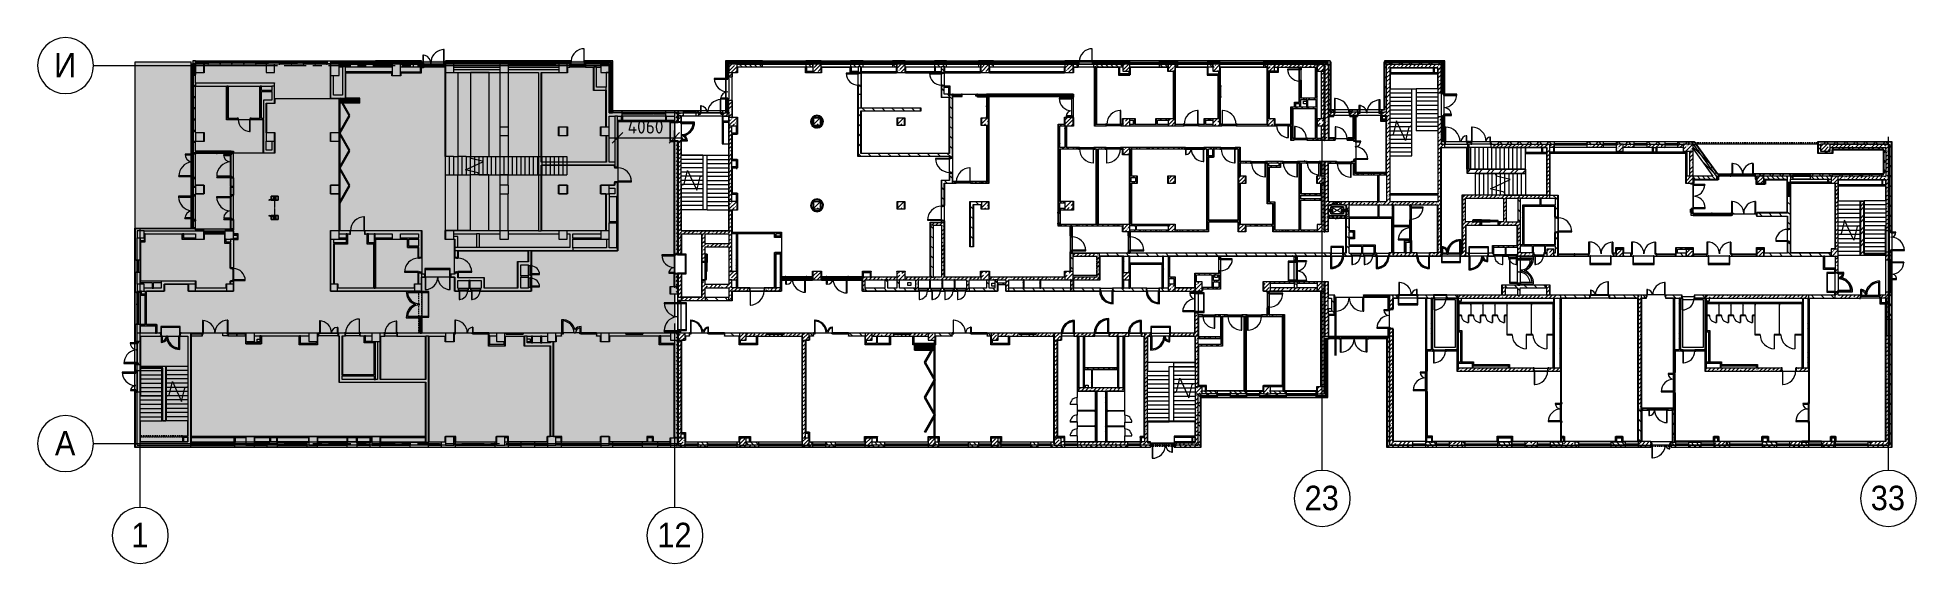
# Model space of a CAD drawing. Header units: millimetres. Extents: x -3724 to 231642, y -8553 to 29017.
# Drawn here: x 72476 to 206714, y -8553 to 29000 of the extents above; entities that cross this region are included whole.
import ezdxf

# ---------------------------------------------------------------- set-up
doc = ezdxf.new("R2010")
doc.units = ezdxf.units.MM
doc.linetypes.add('200_ШТРИХ__ш1_п0_6_', pattern=[160, 100, -60])
doc.linetypes.add('Осевая', pattern=[3175, 635, -476.25, 1587.5, -476.25])
for name, color, linetype, lineweight in [('A-ANNO-DIMS', 7, 'Continuous', 9), ('A-ANNO-DIMS-500', 7, 'Continuous', 9), ('A-DETL-2', 7, 'Continuous', 5), ('A-DETL-3', 7, 'Continuous', 30), ('A-DETL-MBND-1', 7, '200_ШТРИХ__ш1_п0_6_', 9), ('A-DOOR-4', 7, 'Continuous', 5), ('A-GENM-1', 7, 'Continuous', 5), ('A-GLAZ-2', 7, 'Continuous', 5), ('A-GLAZ-CURT-2', 7, 'Continuous', 5), ('A-GLAZ-CWMG-2', 7, 'Continuous', 5), ('A-WALL', 7, 'Continuous', 9), ('A-WALL-3', 7, 'Continuous', 5), ('I-WALL-3', 7, 'Continuous', 5), ('M-EQPM-2', 7, 'Continuous', 5), ('S-COLS-2', 7, 'Continuous', 5), ('S-STRS-3', 7, 'Continuous', 5), ('S-STRS-MBND-2', 7, 'Continuous', 5), ('Оси', 7, 'Continuous', 9), ('Оси-1', 7, 'Continuous', 20), ('Оси-2', 7, 'Осевая', 9)]:
    doc.layers.add(name, color=color, linetype=linetype, lineweight=lineweight)
doc.layers.add('A-DETL-GENF-3', color=7, linetype='Continuous', lineweight=9, true_color=0xc0c0c0, transparency=0.4)
for name, color, linetype, lineweight, true_color in [('A-DETL-GENF-4', 7, 'Continuous', 5, 0xb7b7b7), ('A-DETL-GENF-5', 7, 'Continuous', 5, 0xaaaaaa), ('A-DETL-GENF-6', 7, 'Continuous', 5, 0xe2e2e2), ('A-DOOR-2', 7, 'Continuous', 5, 0xaaaaaa), ('A-DOOR-3', 7, 'Continuous', 5, 0xe2e2e2), ('A-DOOR-5', 7, 'Continuous', 5, 0xb7b7b7), ('A-DOOR-FRAM-3', 7, 'Continuous', 5, 0xe2e2e2), ('A-DOOR-FRAM-4', 7, 'Continuous', 5, 0xaaaaaa), ('A-DOOR-FRAM-5', 7, 'Continuous', 5, 0xb7b7b7), ('A-FLOR-1', 7, 'Continuous', 5, 0xaaaaaa), ('A-FLOR-2', 7, 'Continuous', 5, 0xb7b7b7), ('A-GENM-2', 7, 'Continuous', 5, 0xe2ddcd), ('A-GENM-3', 7, 'Continuous', 5, 0x737373), ('A-GLAZ-3', 7, 'Continuous', 5, 0x737373), ('A-GLAZ-CURT-3', 7, 'Continuous', 5, 0x737373), ('A-GLAZ-CWMG-3', 7, 'Continuous', 5, 0x737373), ('A-GLAZ-CWMG-4', 7, 'Continuous', 5, 0x383e42), ('A-WALL-4', 7, 'Continuous', 9, 0x737373), ('A-WALL-5', 7, 'Continuous', 5, 0x737373), ('I-WALL-1', 7, 'Continuous', 5, 0xe7e7e7), ('I-WALL-2', 7, 'Continuous', 9, 0xe7e7e7), ('I-WALL-4', 7, 'Continuous', 5, 0x737373), ('I-WALL-5', 7, 'Continuous', 5, 0x787878), ('M-EQPM-3', 7, 'Continuous', 5, 0x737373), ('S-COLS-1', 7, 'Continuous', 5, 0x737373), ('S-STRS-2', 7, 'Continuous', 5, 0x737373), ('S-STRS-MBND-1', 7, 'Continuous', 5, 0x737373)]:
    doc.layers.add(name, color=color, linetype=linetype, lineweight=lineweight, true_color=true_color)
doc.styles.add('Arial_1', font='arial.ttf', dxfattribs={"width": 0.9, "height": 1750})
doc.styles.add('ISOCPEUR_4', font='isocpeur.ttf', dxfattribs={"width": 0.9, "height": 1000})
doc.dimstyles.new('ISO-2_0_0_9К_Средний_округл2_1', dxfattribs={"dimscale": 304.8, "dimtxt": 995.981176, "dimasz": 2.46063, "dimexe": 1.968504, "dimexo": 0, "dimgap": 0, "dimtad": 1, "dimdec": 0, "dimrnd": 10, "dimzin": 0, "dimdsep": 46, "dimtxsty": 'ISOCPEUR_4', "dimblk1": 'OBLIQUE', "dimblk2": 'OBLIQUE', "dimsah": 1, "dimcen": 0.09, "dimdle": 1.968504, "dimazin": 0, "dimtfac": 1, "dimtdec": 4, "dimtix": 1, "dimtmove": 0, "dimatfit": 3, "dimfxl": 1, "dimtvp": 1, "dimtolj": 1, "dimtzin": 0, "dimarcsym": 2})
pattern_1 = [(45, (79704.28, 0), (-285.1231, 285.1231), []), (45, (79989.4, 0), (-285.1231, 285.1231), [504.031, -100.806, 16.764, -84.042])]
pattern_2 = [(135, (79704.28, 0), (-176.7767, -176.7767), [])]
pattern_3 = [(45, (79704.28, 0), (-176.7767, 176.7767), [])]
pattern_4 = [(135, (79704.3, 0), (-353.5534, -353.5534), [])]
pattern_5 = [(45, (79704.3, 0), (-353.5534, 353.5534), []), (135, (79704.3, 0), (-353.5534, -353.5534), [])]
pattern_6 = [(135, (1826.41, 164.685), (-14.14214, -14.14214), []), (225, (1826.41, 164.685), (14.14214, -14.14214), [])]
pattern_7 = [(45, (-296.384, 164.685), (-14.1421, 14.1421), []), (135, (-296.384, 164.685), (-14.1421, -14.1421), [])]
pattern_8 = [(135, (1826.41, 104.685), (-14.14214, -14.14214), []), (225, (1826.41, 104.685), (14.14214, -14.14214), [])]
pattern_9 = [(45, (-296.384, 104.685), (-14.1421, 14.1421), []), (135, (-296.384, 104.685), (-14.1421, -14.1421), [])]
pattern_10 = [(135, (1776.41, 174.685), (-14.14214, -14.14214), []), (225, (1776.41, 174.685), (14.14214, -14.14214), [])]
pattern_11 = [(45, (-346.384, 174.685), (-14.1421, 14.1421), []), (135, (-346.384, 174.685), (-14.1421, -14.1421), [])]
pattern_12 = [(135, (79704.3, 0), (-377.1708, -377.1708), [533.4, -88.9, 17.78, -88.9]), (135, (79704.3, 376.94), (-377.1708, -377.1708), []), (50, (79704.3, 0), (637.6445, -55.7866), [66.675, -733.425]), (355, (79704.3, 0), (-123.3494, 668.6992), [53.34, -586.74]), (100.451, (79757.4, -4.65), (514.299, 612.908), [56.665, -623.315]), (46.184, (79704.3, 177.8), (948.7764, -147.1497), [100.012, -1100.137]), (96.636, (79783.3, 165.5), (830.909, 865.997), [84.998, -934.973]), (351.184, (79704.3, 177.8), (830.918, 865.988), [80.01, -880.11]), (21, (79793.2, 133.35), (530.6506, -357.9283), [66.675, -733.425]), (326, (79793.2, 133.35), (216.308, 644.6585), [53.34, -586.74]), (71.451, (79837.4, 103.5), (746.9596, 286.7243), [56.665, -623.315]), (37.5, (79704.28, 0), (10.81053, 295.9426), [16.764, -562.864, 16.764, -578.866, -588.962]), (37.5, (79704.28, 0), (10.81053, 295.9426), [-1175.258, 16.764, -572.198]), (7.5, (79704.28, 0), (233.86916, 350.63175), [16.764, -322.834, 16.764, -549.529, -224.472]), (7.5, (79704.28, 0), (233.86916, 350.63175), [-905.891, 16.764, -207.708]), (327.5, (79506.03, 0), (474.5678, -20.0513), [16.764, -205.486, 16.764, -676.656, -920.115]), (327.5, (79506.03, 0), (474.5678, -20.0513), [-915.67, 16.764, -903.351]), (317.5, (79417.13, 0), (518.4522, 88.9934), [16.764, -272.161, 16.764, -443.738, -653.415]), (317.5, (79417.13, 0), (518.4522, 88.9934), [-749.427, 16.764, -636.651])]
pattern_13 = [(135, (1471.41, 189.685), (-14.14214, -14.14214), []), (225, (1471.41, 189.685), (14.14214, -14.14214), [])]
pattern_14 = [(45, (-651.384, 189.685), (-14.1421, 14.1421), []), (135, (-651.384, 189.685), (-14.1421, -14.1421), [])]
pattern_15 = [(135, (1751.41, 114.685), (-14.14214, -14.14214), []), (225, (1751.41, 114.685), (14.14214, -14.14214), [])]
pattern_16 = [(45, (-371.384, 114.685), (-14.1421, 14.1421), []), (135, (-371.384, 114.685), (-14.1421, -14.1421), [])]
pattern_17 = [(135, (1826.41, 114.685), (-14.14214, -14.14214), []), (225, (1826.41, 114.685), (14.14214, -14.14214), [])]
pattern_18 = [(45, (-296.384, 114.685), (-14.1421, 14.1421), []), (135, (-296.384, 114.685), (-14.1421, -14.1421), [])]
pattern_19 = [(135, (1601.41, 114.685), (-14.14214, -14.14214), []), (225, (1601.41, 114.685), (14.14214, -14.14214), [])]
pattern_20 = [(45, (-521.384, 114.685), (-14.1421, 14.1421), []), (135, (-521.384, 114.685), (-14.1421, -14.1421), [])]
pattern_21 = [(135, (1751.41, 164.685), (-14.14214, -14.14214), []), (225, (1751.41, 164.685), (14.14214, -14.14214), [])]
pattern_22 = [(45, (-371.384, 164.685), (-14.1421, 14.1421), []), (135, (-371.384, 164.685), (-14.1421, -14.1421), [])]
pattern_23 = [(135, (1826.41, 174.685), (-14.14214, -14.14214), []), (225, (1826.41, 174.685), (14.14214, -14.14214), [])]
pattern_24 = [(45, (-296.384, 174.685), (-14.1421, 14.1421), []), (135, (-296.384, 174.685), (-14.1421, -14.1421), [])]
pattern_25 = [(135, (1751.41, 174.685), (-14.14214, -14.14214), []), (225, (1751.41, 174.685), (14.14214, -14.14214), [])]
pattern_26 = [(45, (-371.384, 174.685), (-14.1421, 14.1421), []), (135, (-371.384, 174.685), (-14.1421, -14.1421), [])]
pattern_27 = [(45, (79704.3, 0), (-427.6843, 427.6843), []), (45, (79989.4, 0), (-427.6843, 427.6843), [])]
pattern_28 = [(135, (1951.41, 124.685), (-14.14214, -14.14214), []), (225, (1951.41, 124.685), (14.14214, -14.14214), [])]
pattern_29 = [(45, (-171.384, 124.685), (-14.1421, 14.1421), []), (135, (-171.384, 124.685), (-14.1421, -14.1421), [])]
pattern_30 = [(135, (1951.41, 164.685), (-14.14214, -14.14214), []), (225, (1951.41, 164.685), (14.14214, -14.14214), [])]
pattern_31 = [(45, (-171.384, 164.685), (-14.1421, 14.1421), []), (135, (-171.384, 164.685), (-14.1421, -14.1421), [])]
pattern_32 = [(45, (79704.3, 0), (-530.33, 530.33), []), (135, (79704.3, 0), (-530.33, -530.33), [])]

msp = doc.modelspace()

# ---------------------------------------------------------------- texts
at = {"layer": 'Оси', "char_height": 1750, "attachment_point": 1, "style": 'Arial_1'}
for s, insert, width in [('\\fArial|b0|i0|c204|p34|;\\W.9;И', (73653.1, 27905.2), 1948.101), ('\\fArial|b0|i0|c204|p34|;\\W.9;А', (73711.6, 905.2), 1803.797), ('23', (163001.2, -3003), 3030.379), ('33', (203451.2, -3003), 3030.379), ('\\fArial|b0|i0|c204|p34|;\\W.9;1', (79176.7, -5649.6), 1515.189), ('12', (116751.2, -5649.6), 3030.379)]:
    msp.add_mtext(s, dxfattribs=dict(at, insert=insert, width=width))

# ---------------------------------------------------------------- blocks, each defined once
blk = doc.blocks.new('BSC_Колонна _Прямоугольная - 600х600-23286269-1_3_1_птичка')
at = {"layer": 'S-COLS-1'}
for p, q in [((300, 300), (-300, 300)), ((-300, 300), (-300, -300)), ((300, -300), (300, 300)), ((-300, -300), (300, -300))]:
    blk.add_line(p, q, dxfattribs=at)
blk = doc.blocks.new('BSC_Колонна _Прямоугольная - 500х500-23286270-1_3_1_птичка')
at = {"layer": 'S-COLS-2'}
h = blk.add_hatch(dxfattribs=at)
h.set_pattern_fill('FP_120', color=256, style=0, pattern_type=2)
h.set_pattern_definition([(45, (-38790, -7650), (-285.123, 285.123), []), (45, (-38504.88, -7650), (-285.123, 285.123), [504.031, -100.806, 16.764, -84.042])])
h.paths.add_polyline_path([(250, -250), (250, 250), (-250, 250), (-250, -250), (121, -250)])
for p, q in [((250, 250), (-250, 250)), ((-250, 250), (-250, -250)), ((250, -250), (250, 250)), ((-250, -250), (250, -250))]:
    blk.add_line(p, q, dxfattribs=at)
blk = doc.blocks.new('BSC_Колонна _Прямоугольная - 500х500-V160-1_3_1_птичка')
at = {"layer": 'S-COLS-2'}
h = blk.add_hatch(dxfattribs=at)
h.set_pattern_fill('FP_121', color=256, style=0, pattern_type=2)
h.set_pattern_definition([(45, (-43160, -7650), (-285.123, 285.123), []), (45, (-42874.88, -7650), (-285.123, 285.123), [504.031, -100.806, 16.764, -84.042])])
h.paths.add_polyline_path([(250, -250), (250, 250), (-250, 250), (-250, -250), (-53, -250)])
for p, q in [((250, 250), (-250, 250)), ((-250, 250), (-250, -250)), ((250, -250), (250, 250)), ((-250, -250), (250, -250))]:
    blk.add_line(p, q, dxfattribs=at)
blk = doc.blocks.new('BSC_Колонна _Прямоугольная - 500х500-V161-1_3_1_птичка')
at = {"layer": 'S-COLS-2'}
h = blk.add_hatch(dxfattribs=at)
h.set_pattern_fill('FP_122', color=256, style=0, pattern_type=2)
h.set_pattern_definition([(45, (-47660, -7650), (-285.123, 285.123), []), (45, (-47374.88, -7650), (-285.123, 285.123), [504.031, -100.806, 16.764, -84.042])])
h.paths.add_polyline_path([(250, -250), (250, 250), (-250, 250), (-250, -250), (-30, -250)])
for p, q in [((250, 250), (-250, 250)), ((-250, 250), (-250, -250)), ((250, -250), (250, 250)), ((-250, -250), (250, -250))]:
    blk.add_line(p, q, dxfattribs=at)
blk = doc.blocks.new('BSC_Колонна _Прямоугольная - 500х500-V162-1_3_1_птичка')
at = {"layer": 'S-COLS-2'}
h = blk.add_hatch(dxfattribs=at)
h.set_pattern_fill('FP_123', color=256, style=0, pattern_type=2)
h.set_pattern_definition([(45, (-52160, -7650), (-285.123, 285.123), []), (45, (-51874.88, -7650), (-285.123, 285.123), [504.031, -100.806, 16.764, -84.042])])
h.paths.add_polyline_path([(-250, -250), (250, -250), (250, 250), (-250, 250), (-250, 30)])
for p, q in [((250, 250), (-250, 250)), ((-250, 250), (-250, -250)), ((250, -250), (250, 250)), ((-250, -250), (250, -250))]:
    blk.add_line(p, q, dxfattribs=at)
blk = doc.blocks.new('BSC_Колонна _Прямоугольная - 500х500-V163-1_3_1_птичка')
at = {"layer": 'S-COLS-2'}
h = blk.add_hatch(dxfattribs=at)
h.set_pattern_fill('FP_124', color=256, style=0, pattern_type=2)
h.set_pattern_definition([(45, (-61160, -7650), (-285.1231, 285.1231), []), (45, (-60874.88, -7650), (-285.123, 285.123), [504.031, -100.806, 16.764, -84.042])])
h.paths.add_polyline_path([(250, -250), (250, 250), (-250, 250), (-250, -250)])
for p, q in [((250, 250), (-250, 250)), ((-250, 250), (-250, -250)), ((250, -250), (250, 250)), ((-250, -250), (250, -250))]:
    blk.add_line(p, q, dxfattribs=at)
blk = doc.blocks.new('BSC_Колонна _Прямоугольная - 500х500-V164-1_3_1_птичка')
at = {"layer": 'S-COLS-2'}
h = blk.add_hatch(dxfattribs=at)
h.set_pattern_fill('FP_125', color=256, style=0, pattern_type=2)
h.set_pattern_definition([(45, (-38790, -150), (-285.123, 285.123), []), (45, (-38504.88, -150), (-285.123, 285.123), [504.031, -100.806, 16.764, -84.042])])
h.paths.add_polyline_path([(250, -250), (250, 250), (-250, 250), (-250, -250), (121, -250)])
for p, q in [((250, 250), (-250, 250)), ((-250, 250), (-250, -250)), ((250, -250), (250, 250)), ((-250, -250), (250, -250))]:
    blk.add_line(p, q, dxfattribs=at)
blk = doc.blocks.new('BSC_Колонна _Прямоугольная - 500х500-V165-1_3_1_птичка')
at = {"layer": 'S-COLS-2'}
h = blk.add_hatch(dxfattribs=at)
h.set_pattern_fill('FP_126', color=256, style=0, pattern_type=2)
h.set_pattern_definition([(45, (-43160, -150), (-285.123, 285.123), []), (45, (-42874.88, -150), (-285.123, 285.123), [504.031, -100.806, 16.764, -84.042])])
h.paths.add_polyline_path([(-53, -250), (250, -250), (250, 250), (-250, 250), (-250, -250)])
for p, q in [((250, 250), (-250, 250)), ((-250, 250), (-250, -250)), ((250, -250), (250, 250)), ((-250, -250), (250, -250))]:
    blk.add_line(p, q, dxfattribs=at)
blk = doc.blocks.new('BSC_Колонна _Прямоугольная - 500х500-V166-1_3_1_птичка')
at = {"layer": 'S-COLS-2'}
h = blk.add_hatch(dxfattribs=at)
h.set_pattern_fill('FP_127', color=256, style=0, pattern_type=2)
h.set_pattern_definition([(45, (-47660, -150), (-285.123, 285.123), []), (45, (-47374.88, -150), (-285.123, 285.123), [504.031, -100.806, 16.764, -84.042])])
h.paths.add_polyline_path([(250, -250), (250, 250), (-250, 250), (-250, -250)])
for p, q in [((250, 250), (-250, 250)), ((-250, 250), (-250, -250)), ((250, -250), (250, 250)), ((-250, -250), (250, -250))]:
    blk.add_line(p, q, dxfattribs=at)
blk = doc.blocks.new('BSC_Колонна _Прямоугольная - 500х500-V167-1_3_1_птичка')
at = {"layer": 'S-COLS-2'}
h = blk.add_hatch(dxfattribs=at)
h.set_pattern_fill('FP_128', color=256, style=0, pattern_type=2)
h.set_pattern_definition([(45, (-52160, -150), (-285.123, 285.123), []), (45, (-51874.88, -150), (-285.123, 285.123), [504.031, -100.806, 16.764, -84.042])])
h.paths.add_polyline_path([(-250, -250), (250, -250), (250, 250), (-250, 250), (-250, -245)])
for p, q in [((250, 250), (-250, 250)), ((-250, 250), (-250, -250)), ((250, -250), (250, 250)), ((-250, -250), (250, -250))]:
    blk.add_line(p, q, dxfattribs=at)
blk = doc.blocks.new('BSC_Колонна _Прямоугольная - 500х500-V168-1_3_1_птичка')
at = {"layer": 'S-COLS-2'}
h = blk.add_hatch(dxfattribs=at)
h.set_pattern_fill('FP_129', color=256, style=0, pattern_type=2)
h.set_pattern_definition([(45, (-61160, -150), (-285.123, 285.123), []), (45, (-60874.88, -150), (-285.123, 285.123), [504.031, -100.806, 16.764, -84.042])])
h.paths.add_polyline_path([(-224, -250), (250, -250), (250, 250), (-250, 250), (-250, -250)])
for p, q in [((250, 250), (-250, 250)), ((-250, 250), (-250, -250)), ((250, -250), (250, 250)), ((-250, -250), (250, -250))]:
    blk.add_line(p, q, dxfattribs=at)
blk = doc.blocks.new('BSC_Колонна _Прямоугольная - 500х500-V169-1_3_1_птичка')
at = {"layer": 'S-COLS-2'}
h = blk.add_hatch(dxfattribs=at)
h.set_pattern_fill('FP_130', color=256, style=0, pattern_type=2)
h.set_pattern_definition([(45, (-65660, -150), (-285.1231, 285.1231), []), (45, (-65374.88, -150), (-285.1231, 285.1231), [504.031, -100.806, 16.764, -84.042])])
h.paths.add_polyline_path([(250, -250), (250, 250), (-250, 250), (-250, -250)])
for p, q in [((250, 250), (-250, 250)), ((-250, 250), (-250, -250)), ((250, -250), (250, 250)), ((-250, -250), (250, -250))]:
    blk.add_line(p, q, dxfattribs=at)
blk = doc.blocks.new('BSC_Колонна _Прямоугольная - 500х500-V170-1_3_1_птичка')
at = {"layer": 'S-COLS-2'}
h = blk.add_hatch(dxfattribs=at)
h.set_pattern_fill('FP_131', color=256, style=0, pattern_type=2)
h.set_pattern_definition([(45, (-75730, -3800), (-285.1231, 285.1231), []), (45, (-75444.88, -3800), (-285.1231, 285.1231), [504.031, -100.806, 16.764, -84.042])])
h.paths.add_polyline_path([(250, -250), (250, 250), (-250, 250), (-250, -250), (120, -250)])
for p, q in [((250, 250), (-250, 250)), ((-250, 250), (-250, -250)), ((250, -250), (250, 250)), ((-250, -250), (250, -250))]:
    blk.add_line(p, q, dxfattribs=at)
blk = doc.blocks.new('BSC_Колонна _Прямоугольная - 500х500-V171-1_3_1_птичка')
at = {"layer": 'S-COLS-2'}
h = blk.add_hatch(dxfattribs=at)
h.set_pattern_fill('FP_132', color=256, style=0, pattern_type=2)
h.set_pattern_definition([(45, (-80600, -3800), (-285.1231, 285.1231), []), (45, (-80314.88, -3800), (-285.1231, 285.1231), [504.031, -100.806, 16.764, -84.042])])
h.paths.add_polyline_path([(-250, -250), (250, -250), (250, 250), (-250, 250), (-250, -217)])
for p, q in [((250, 250), (-250, 250)), ((-250, 250), (-250, -250)), ((250, -250), (250, 250)), ((-250, -250), (250, -250))]:
    blk.add_line(p, q, dxfattribs=at)
blk = doc.blocks.new('BSC_Колонна _Прямоугольная - 500х500-V172-1_3_1_птичка')
at = {"layer": 'S-COLS-2'}
h = blk.add_hatch(dxfattribs=at)
h.set_pattern_fill('FP_133', color=256, style=0, pattern_type=2)
h.set_pattern_definition([(45, (-65660, -7650), (-285.1231, 285.1231), []), (45, (-65374.88, -7650), (-285.1231, 285.1231), [504.031, -100.806, 16.764, -84.042])])
h.paths.add_polyline_path([(-30, -250), (250, -250), (250, 22), (220, 22), (220, 30), (250, 30), (250, 250), (-250, 250), (-250, -250)])
for p, q in [((220, 250), (-250, 250)), ((-250, 250), (-250, -250)), ((250, -250), (250, 22)), ((-250, -250), (250, -250))]:
    blk.add_line(p, q, dxfattribs=at)
blk = doc.blocks.new('BSC_Колонна _Прямоугольная - 600х600-23205240-1_3_1_птичка')
at = {"layer": 'S-COLS-2'}
h = blk.add_hatch(dxfattribs=at)
h.set_pattern_fill('FP_134', color=256, style=0, pattern_type=2)
h.set_pattern_definition([(45, (-66460, -12000), (-285.1231, 285.1231), []), (45, (-66174.88, -12000), (-285.1231, 285.1231), [504.031, -100.806, 16.764, -84.042])])
h.paths.add_polyline_path([(-300, -300), (300, -300), (300, 300), (-300, 300), (-300, -100)])
for p, q in [((300, 300), (-300, 300)), ((-300, 300), (-300, -300)), ((300, -300), (300, 300)), ((-300, -300), (300, -300))]:
    blk.add_line(p, q, dxfattribs=at)
blk = doc.blocks.new('BSC_Колонна _Прямоугольная - 600х800-24078684-1_3_1_птичка')
at = {"layer": 'S-COLS-1'}
for p, q in [((300, 400), (-300, 400)), ((-300, 400), (-300, -400)), ((300, -400), (300, 400)), ((-300, -400), (300, -400))]:
    blk.add_line(p, q, dxfattribs=at)
blk = doc.blocks.new('BSC_Колонна _Прямоугольная - 600х600-23295697-1_3_1_птичка')
at = {"layer": 'S-COLS-1'}
for p, q in [((300, 300), (-300, 300)), ((-300, 300), (-300, -300)), ((300, -300), (300, 300)), ((-300, -300), (300, -300))]:
    blk.add_line(p, q, dxfattribs=at)
blk = doc.blocks.new('BSC_Колонна _Прямоугольная - 600х600-V173-1_3_1_птичка')
at = {"layer": 'S-COLS-2'}
h = blk.add_hatch(dxfattribs=at)
h.set_pattern_fill('FP_138', color=256, style=0, pattern_type=2)
h.set_pattern_definition([(45, (-66460, -17000), (-285.1231, 285.1231), []), (45, (-66174.88, -17000), (-285.1231, 285.1231), [504.031, -100.806, 16.764, -84.042])])
h.paths.add_polyline_path([(-300, -300), (300, -300), (300, 300), (-300, 300), (-300, -250)])
for p, q in [((300, 300), (-300, 300)), ((-300, 300), (-300, -300)), ((300, -300), (300, 300)), ((-300, -300), (300, -300))]:
    blk.add_line(p, q, dxfattribs=at)
blk = doc.blocks.new('BSC_Колонна _Прямоугольная - 500х500-23287078-1_3_1_птичка')
at = {"layer": 'S-COLS-2'}
h = blk.add_hatch(dxfattribs=at)
h.set_pattern_fill('FP_139', color=256, style=0, pattern_type=2)
h.set_pattern_definition([(45, (-84450, -22950), (-285.1231, 285.1231), []), (45, (-84164.88, -22950), (-285.1231, 285.1231), [504.031, -100.806, 16.764, -84.042])])
h.paths.add_polyline_path([(-250, -250), (250, -250), (250, 250), (-250, 250), (-250, 50)])
for p, q in [((250, 250), (-250, 250)), ((-250, 250), (-250, -250)), ((250, -250), (250, 250)), ((-250, -250), (250, -250))]:
    blk.add_line(p, q, dxfattribs=at)
blk = doc.blocks.new('110_Дверь_СКБ_1Ст_Внутренняя1 - Д-8 950x2100h_охрана-31784688-1_3_1_птичка')
at = {"layer": 'A-DOOR-2'}
h = blk.add_hatch(dxfattribs=at)
h.set_pattern_fill('FP_61', color=256, style=0, pattern_type=2)
h.set_pattern_definition(pattern_6)
h.paths.add_polyline_path([(487.5, 100), (462.5, 100), (462.5, -100), (487.5, -100)])
at = {"layer": 'A-DOOR-3'}
h = blk.add_hatch(color=256, dxfattribs=at)
h.paths.add_polyline_path([(-422.5, 100), (-437.5, 100), (-437.5, 20), (-402.5, 20), (-402.5, 60), (-412.5, 60), (-412.5, 100)])
h.paths.add_polyline_path([(462.5, 100), (437.5, 100), (437.5, 60), (427.5, 60), (427.5, 20), (462.5, 20)])
at = {"layer": 'A-DOOR-FRAM-3'}
for points in [[(-451.5, 108), (-492.5, 108), (-492.5, 100), (-422.5, 100), (-422.5, 108), (-442.5, 108)], [(-437.5, 20), (-437.5, -100), (-422.5, -100), (-422.5, 20)], [(397.5, 950), (397.5, 100), (437.5, 100), (437.5, 950)], [(462.5, 108), (447.5, 108), (447.5, 100), (517.5, 100), (517.5, 108), (467.5, 108)], [(447.5, 20), (447.5, -100), (462.5, -100), (462.5, 20)], [(-451.5, -100), (-492.5, -100), (-492.5, -108), (-422.5, -108), (-422.5, -100), (-437.5, -100)], [(487.5, -100), (447.5, -100), (447.5, -108), (517.5, -108), (517.5, -100)]]:
    blk.add_hatch(color=256, dxfattribs=at).paths.add_polyline_path(points)
at = {"layer": 'A-DOOR-FRAM-4'}
h = blk.add_hatch(dxfattribs=at)
h.set_pattern_fill('FP_62', color=256, style=0, pattern_type=2)
h.set_pattern_definition(pattern_7)
h.paths.add_polyline_path([(-458.5, 100), (-462.5, 100), (-462.5, -100), (-437.5, -100), (-437.5, 100), (-451.5, 100)])
at = {"layer": 'A-DOOR-2'}
for p, q in [((437.5, 950), (397.5, 950)), ((397.5, 950), (397.5, 100)), ((397.5, 100), (437.5, 100)), ((437.5, 100), (437.5, 950))]:
    blk.add_line(p, q, dxfattribs=at)
blk.add_arc((437.5, 100), 850, 90, 180, dxfattribs=at)
at = {"layer": 'A-DOOR-FRAM-4'}
for p, q in [((-422.5, 108), (-492.5, 108)), ((-492.5, 108), (-492.5, 100)), ((-492.5, 100), (-422.5, 100)), ((-437.5, 100), (-462.5, 100)), ((-462.5, 100), (-462.5, -100)), ((-412.5, 100), (-437.5, 100)), ((-437.5, 100), (-437.5, 20)), ((-437.5, -100), (-437.5, 100)), ((-422.5, 100), (-437.5, 100)), ((-437.5, 100), (-437.5, 99)), ((-437.5, 99), (-422.5, 99)), ((-437.5, 20), (-402.5, 20)), ((-422.5, 20), (-437.5, 20)), ((-437.5, 20), (-437.5, -100)), ((-422.5, 100), (-422.5, 108)), ((-422.5, 99), (-422.5, 100)), ((-422.5, -100), (-422.5, 20)), ((-412.5, 60), (-412.5, 100)), ((-402.5, 60), (-412.5, 60)), ((-402.5, 20), (-402.5, 60)), ((437.5, 60), (427.5, 60)), ((427.5, 60), (427.5, 20)), ((427.5, 20), (462.5, 20)), ((437.5, 100), (437.5, 60)), ((462.5, 100), (437.5, 100)), ((517.5, 108), (447.5, 108)), ((447.5, 108), (447.5, 100)), ((462.5, 100), (447.5, 100)), ((447.5, 100), (447.5, 99)), ((447.5, 100), (517.5, 100)), ((447.5, 99), (462.5, 99)), ((462.5, 20), (447.5, 20)), ((447.5, 20), (447.5, -100)), ((462.5, 20), (462.5, 100)), ((487.5, 100), (462.5, 100)), ((462.5, 100), (462.5, -100)), ((462.5, 99), (462.5, 100)), ((462.5, -100), (462.5, 20)), ((487.5, -100), (487.5, 100)), ((517.5, 100), (517.5, 108)), ((-422.5, -100), (-492.5, -100)), ((-492.5, -100), (-492.5, -108)), ((-492.5, -108), (-422.5, -108)), ((-462.5, -100), (-437.5, -100)), ((-437.5, -100), (-422.5, -100)), ((-422.5, -108), (-422.5, -100)), ((447.5, -100), (462.5, -100)), ((517.5, -100), (447.5, -100)), ((447.5, -100), (447.5, -108)), ((447.5, -108), (517.5, -108)), ((462.5, -100), (487.5, -100)), ((517.5, -108), (517.5, -100))]:
    blk.add_line(p, q, dxfattribs=at)
blk = doc.blocks.new('110_Дверь_СКБ_1Ст_Внутренняя1 - Д-8 950x2100h_охрана-32224770-1_3_1_птичка')
at = {"layer": 'A-DOOR-2'}
h = blk.add_hatch(dxfattribs=at)
h.set_pattern_fill('FP_63', color=256, style=0, pattern_type=2)
h.set_pattern_definition(pattern_8)
h.paths.add_polyline_path([(487, 40), (462, 40), (462, -40), (487, -40), (487, 40)])
at = {"layer": 'A-DOOR-3'}
h = blk.add_hatch(color=256, dxfattribs=at)
h.paths.add_polyline_path([(-438, 40), (-438, -40), (-403, -40), (-403, 0), (-413, 0), (-413, 40), (-423, 40)])
h.paths.add_polyline_path([(462, 40), (437, 40), (437, 0), (427, 0), (427, -40), (462, -40)])
at = {"layer": 'A-DOOR-FRAM-3'}
for points in [[(-493, 48), (-493, 40), (-423, 44), (-423, 48), (-463, 48)], [(397, 890), (397, 40), (437, 40), (437, 890)], [(462, 48), (447, 48), (447, 40), (517, 40), (517, 48), (467, 48)], [(-438, -40), (-493, -40), (-493, -48), (-423, -48), (-423, -40)], [(487, -40), (447, -40), (447, -48), (517, -48), (517, -40), (487, -40)]]:
    blk.add_hatch(color=256, dxfattribs=at).paths.add_polyline_path(points)
at = {"layer": 'A-DOOR-FRAM-4'}
h = blk.add_hatch(dxfattribs=at)
h.set_pattern_fill('FP_64', color=256, style=0, pattern_type=2)
h.set_pattern_definition(pattern_9)
h.paths.add_polyline_path([(-438, 40), (-463, 40), (-463, -40), (-438, -40)])
at = {"layer": 'A-DOOR-2'}
for p, q in [((437, 890), (397, 890)), ((397, 890), (397, 40)), ((397, 40), (437, 40)), ((437, 40), (437, 890))]:
    blk.add_line(p, q, dxfattribs=at)
blk.add_arc((437, 40), 850, 90, 180, dxfattribs=at)
at = {"layer": 'A-DOOR-FRAM-4'}
for p, q in [((-423, 48), (-493, 48)), ((-493, 48), (-493, 40)), ((-493, 40), (-423, 40)), ((-438, 40), (-463, 40)), ((-463, 40), (-463, -40)), ((-413, 40), (-438, 40)), ((-438, 40), (-438, -40)), ((-438, -40), (-438, 40)), ((-423, 40), (-438, 40)), ((-438, 40), (-438, 39)), ((-438, 39), (-423, 39)), ((-423, 40), (-423, 48)), ((-423, 39), (-423, 40)), ((-413, 0), (-413, 40)), ((-403, 0), (-413, 0)), ((-403, -40), (-403, 0)), ((437, 0), (427, 0)), ((427, 0), (427, -40)), ((437, 40), (437, 0)), ((462, 40), (437, 40)), ((517, 48), (447, 48)), ((447, 48), (447, 40)), ((462, 40), (447, 40)), ((447, 40), (447, 39)), ((447, 40), (517, 40)), ((447, 39), (462, 39)), ((462, -40), (462, 40)), ((487, 40), (462, 40)), ((462, 40), (462, -40)), ((462, 39), (462, 40)), ((487, -40), (487, 40)), ((517, 40), (517, 48)), ((-423, -40), (-493, -40)), ((-493, -40), (-493, -48)), ((-493, -48), (-423, -48)), ((-463, -40), (-438, -40)), ((-423, -39), (-438, -39)), ((-438, -39), (-438, -40)), ((-438, -40), (-403, -40)), ((-438, -40), (-423, -40)), ((-423, -40), (-423, -39)), ((-423, -48), (-423, -40)), ((427, -40), (462, -40)), ((462, -39), (447, -39)), ((447, -39), (447, -40)), ((447, -40), (462, -40)), ((517, -40), (447, -40)), ((447, -40), (447, -48)), ((447, -48), (517, -48)), ((462, -40), (462, -39)), ((462, -40), (487, -40)), ((517, -48), (517, -40))]:
    blk.add_line(p, q, dxfattribs=at)
blk = doc.blocks.new('110_Дверь_СКБ_1Ст_Внутренняя1 - Д-7а_л__950x2100h_Туалет-32220591-1_3_1_птичка')
at = {"layer": 'A-DOOR-2'}
h = blk.add_hatch(dxfattribs=at)
h.set_pattern_fill('FP_140', color=256, style=0, pattern_type=2)
h.set_pattern_definition(pattern_10)
h.paths.add_polyline_path([(537.5, 110), (512.5, 110), (512.5, -110), (537.5, -110)])
at = {"layer": 'A-DOOR-3'}
h = blk.add_hatch(color=256, dxfattribs=at)
h.paths.add_polyline_path([(-487.5, 110), (-487.5, 30), (-452.5, 30), (-452.5, 70), (-462.5, 70), (-462.5, 110), (-472.5, 110)])
h.paths.add_polyline_path([(497.5, 110), (487.5, 110), (487.5, 70), (477.5, 70), (477.5, 30), (512.5, 30), (512.5, 110)])
at = {"layer": 'A-DOOR-FRAM-3'}
for points in [[(-499, 118), (-542.5, 118), (-542.5, 110), (-472.5, 110), (-472.5, 118), (-492.5, 118)], [(-487.5, 30), (-487.5, -110), (-472.5, -110), (-472.5, 30)], [(447.5, 1060), (447.5, 110), (487.5, 112), (487.5, 1060)], [(567.5, 118), (497.5, 118), (497.5, 110), (567.5, 110)], [(497.5, 30), (497.5, -110), (512.5, -110), (512.5, 30)], [(-542.5, -110), (-542.5, -118), (-472.5, -118), (-472.5, -110), (-512.5, -110)], [(567.5, -110), (497.5, -110), (497.5, -118), (567.5, -118)]]:
    blk.add_hatch(color=256, dxfattribs=at).paths.add_polyline_path(points)
at = {"layer": 'A-DOOR-FRAM-4'}
h = blk.add_hatch(dxfattribs=at)
h.set_pattern_fill('FP_141', color=256, style=0, pattern_type=2)
h.set_pattern_definition(pattern_11)
h.paths.add_polyline_path([(-512.5, 110), (-512.5, -110), (-487.5, -110), (-487.5, 110)])
at = {"layer": 'A-DOOR-2'}
for p, q in [((487.5, 1060), (447.5, 1060)), ((447.5, 1060), (447.5, 110)), ((447.5, 110), (487.5, 110)), ((487.5, 110), (487.5, 1060))]:
    blk.add_line(p, q, dxfattribs=at)
blk.add_arc((487.5, 110), 950, 90, 180, dxfattribs=at)
at = {"layer": 'A-DOOR-FRAM-4'}
for p, q in [((-472.5, 118), (-542.5, 118)), ((-542.5, 118), (-542.5, 110)), ((-542.5, 110), (-472.5, 110)), ((-487.5, 110), (-512.5, 110)), ((-512.5, 110), (-512.5, -110)), ((-462.5, 110), (-487.5, 110)), ((-487.5, 110), (-487.5, 30)), ((-487.5, -110), (-487.5, 110)), ((-472.5, 110), (-487.5, 110)), ((-487.5, 110), (-487.5, 109)), ((-487.5, 109), (-472.5, 109)), ((-487.5, 30), (-452.5, 30)), ((-472.5, 30), (-487.5, 30)), ((-487.5, 30), (-487.5, -110)), ((-472.5, 110), (-472.5, 118)), ((-472.5, 109), (-472.5, 110)), ((-472.5, -110), (-472.5, 30)), ((-462.5, 70), (-462.5, 110)), ((-452.5, 70), (-462.5, 70)), ((-452.5, 30), (-452.5, 70)), ((487.5, 70), (477.5, 70)), ((477.5, 70), (477.5, 30)), ((477.5, 30), (512.5, 30)), ((487.5, 110), (487.5, 70)), ((512.5, 110), (487.5, 110)), ((567.5, 118), (497.5, 118)), ((497.5, 118), (497.5, 110)), ((512.5, 110), (497.5, 110)), ((497.5, 110), (497.5, 109)), ((497.5, 110), (567.5, 110)), ((497.5, 109), (512.5, 109)), ((512.5, 30), (497.5, 30)), ((497.5, 30), (497.5, -110)), ((512.5, 30), (512.5, 110)), ((537.5, 110), (512.5, 110)), ((512.5, 110), (512.5, -110)), ((512.5, 109), (512.5, 110)), ((512.5, -110), (512.5, 30)), ((537.5, -110), (537.5, 110)), ((567.5, 110), (567.5, 118)), ((-472.5, -110), (-542.5, -110)), ((-542.5, -110), (-542.5, -118)), ((-542.5, -118), (-472.5, -118)), ((-512.5, -110), (-487.5, -110)), ((-487.5, -110), (-472.5, -110)), ((-472.5, -118), (-472.5, -110)), ((497.5, -110), (512.5, -110)), ((567.5, -110), (497.5, -110)), ((497.5, -110), (497.5, -118)), ((497.5, -118), (567.5, -118)), ((512.5, -110), (537.5, -110)), ((567.5, -118), (567.5, -110))]:
    blk.add_line(p, q, dxfattribs=at)
blk = doc.blocks.new('110_Дверь_СКБ_1Ст_Внутренняя1 - Д-8 950x2100h_охрана-V174-1_3_1_птичка')
at = {"layer": 'A-DOOR-2'}
h = blk.add_hatch(dxfattribs=at)
h.set_pattern_fill('FP_61', color=256, style=0, pattern_type=2)
h.set_pattern_definition(pattern_6)
h.paths.add_polyline_path([(462.5, 100), (462.5, -100), (487.5, -100), (487.5, 100)])
at = {"layer": 'A-DOOR-3'}
h = blk.add_hatch(color=256, dxfattribs=at)
h.paths.add_polyline_path([(462.5, 100), (437.5, 100), (437.5, 60), (427.5, 60), (427.5, 20), (462.5, 20)])
h.paths.add_polyline_path([(-412.5, 100), (-437.5, 100), (-437.5, 20), (-402.5, 20.4), (-402.5, 60), (-412.5, 60)])
at = {"layer": 'A-DOOR-FRAM-3'}
for points in [[(-442.5, 108), (-492.5, 108), (-492.5, 100), (-422.5, 100), (-422.5, 108), (-437.5, 108)], [(-437.5, 20), (-437.5, -100), (-422.5, -100), (-422.5, 20)], [(437.5, 950), (397.5, 950), (397.5, 100), (437.5, 100), (437.5, 320)], [(487.7, 108), (447.5, 108), (447.5, 100), (517.5, 100), (517.5, 108)], [(447.5, 20), (447.5, -100), (462.5, -100), (462.5, 20)], [(-492.5, -100), (-492.5, -108), (-422.5, -108), (-422.5, -100), (-462.5, -100)], [(517.5, -100), (447.5, -100), (447.5, -108), (517.5, -108)]]:
    blk.add_hatch(color=256, dxfattribs=at).paths.add_polyline_path(points)
at = {"layer": 'A-DOOR-FRAM-4'}
h = blk.add_hatch(dxfattribs=at)
h.set_pattern_fill('FP_62', color=256, style=0, pattern_type=2)
h.set_pattern_definition(pattern_7)
h.paths.add_polyline_path([(-462.5, 100), (-462.5, -100), (-437.5, -100), (-437.5, 100)])
at = {"layer": 'A-DOOR-2'}
for p, q in [((437.5, 950), (397.5, 950)), ((397.5, 950), (397.5, 100)), ((397.5, 100), (437.5, 100)), ((437.5, 100), (437.5, 950))]:
    blk.add_line(p, q, dxfattribs=at)
blk.add_arc((437.5, 100), 850, 90, 180, dxfattribs=at)
at = {"layer": 'A-DOOR-FRAM-4'}
for p, q in [((-422.5, 108), (-492.5, 108)), ((-492.5, 108), (-492.5, 100)), ((-492.5, 100), (-422.5, 100)), ((-437.5, 100), (-462.5, 100)), ((-462.5, 100), (-462.5, -100)), ((-412.5, 100), (-437.5, 100)), ((-437.5, 100), (-437.5, 20)), ((-437.5, -100), (-437.5, 100)), ((-422.5, 100), (-437.5, 100)), ((-437.5, 100), (-437.5, 99)), ((-437.5, 99), (-422.5, 99)), ((-437.5, 20), (-402.5, 20)), ((-422.5, 20), (-437.5, 20)), ((-437.5, 20), (-437.5, -100)), ((-422.5, 100), (-422.5, 108)), ((-422.5, 99), (-422.5, 100)), ((-422.5, -100), (-422.5, 20)), ((-412.5, 60), (-412.5, 100)), ((-402.5, 60), (-412.5, 60)), ((-402.5, 20), (-402.5, 60)), ((437.5, 60), (427.5, 60)), ((427.5, 60), (427.5, 20)), ((427.5, 20), (462.5, 20)), ((437.5, 100), (437.5, 60)), ((462.5, 100), (437.5, 100)), ((517.5, 108), (447.5, 108)), ((447.5, 108), (447.5, 100)), ((462.5, 100), (447.5, 100)), ((447.5, 100), (447.5, 99)), ((447.5, 100), (517.5, 100)), ((447.5, 99), (462.5, 99)), ((462.5, 20), (447.5, 20)), ((447.5, 20), (447.5, -100)), ((462.5, 20), (462.5, 100)), ((487.5, 100), (462.5, 100)), ((462.5, 100), (462.5, -100)), ((462.5, 99), (462.5, 100)), ((462.5, -100), (462.5, 20)), ((487.5, -100), (487.5, 100)), ((517.5, 100), (517.5, 108)), ((-422.5, -100), (-492.5, -100)), ((-492.5, -100), (-492.5, -108)), ((-492.5, -108), (-422.5, -108)), ((-462.5, -100), (-437.5, -100)), ((-437.5, -100), (-422.5, -100)), ((-422.5, -108), (-422.5, -100)), ((447.5, -100), (462.5, -100)), ((517.5, -100), (447.5, -100)), ((447.5, -100), (447.5, -108)), ((447.5, -108), (517.5, -108)), ((462.5, -100), (487.5, -100)), ((517.5, -108), (517.5, -100))]:
    blk.add_line(p, q, dxfattribs=at)
blk = doc.blocks.new('110_Дверь_СКБ_1Ст_Внутренняя1 - Д-8 950x2100h_охрана-V175-1_3_1_птичка')
at = {"layer": 'A-DOOR-2'}
h = blk.add_hatch(dxfattribs=at)
h.set_pattern_fill('FP_63', color=256, style=0, pattern_type=2)
h.set_pattern_definition(pattern_8)
h.paths.add_polyline_path([(462, 40), (462, -40), (487, -40), (486, 40)])
at = {"layer": 'A-DOOR-3'}
h = blk.add_hatch(color=256, dxfattribs=at)
h.paths.add_polyline_path([(-413, 40), (-438, 40), (-438, -40), (-403, -40), (-403, 0), (-413, 0)])
h.paths.add_polyline_path([(462, 40), (437, 40), (437, 0), (427, 0), (427, -40), (462, -40)])
at = {"layer": 'A-DOOR-FRAM-3'}
for points in [[(-471, 48), (-493, 48), (-493, 40), (-423, 40), (-423, 48), (-463, 48)], [(437, 890), (397, 890), (397, 40), (437, 40), (437, 714)], [(447, 48), (447, 40), (517, 40), (517, 48), (462, 48)], [(-463, -40), (-493, -40), (-493, -48), (-423, -48), (-423, -40), (-438, -40)], [(487, -40), (447, -40), (447, -48), (517, -48), (517, -40), (487, -40)]]:
    blk.add_hatch(color=256, dxfattribs=at).paths.add_polyline_path(points)
at = {"layer": 'A-DOOR-FRAM-4'}
h = blk.add_hatch(dxfattribs=at)
h.set_pattern_fill('FP_64', color=256, style=0, pattern_type=2)
h.set_pattern_definition(pattern_9)
h.paths.add_polyline_path([(-463, 40), (-463, -40), (-438, -40), (-438, 40)])
at = {"layer": 'A-DOOR-2'}
for p, q in [((437, 890), (397, 890)), ((397, 890), (397, 40)), ((397, 40), (437, 40)), ((437, 40), (437, 890))]:
    blk.add_line(p, q, dxfattribs=at)
blk.add_arc((437, 40), 850, 90, 180, dxfattribs=at)
at = {"layer": 'A-DOOR-FRAM-4'}
for p, q in [((-423, 48), (-493, 48)), ((-493, 48), (-493, 40)), ((-493, 40), (-423, 40)), ((-438, 40), (-463, 40)), ((-463, 40), (-463, -40)), ((-413, 40), (-438, 40)), ((-438, 40), (-438, -40)), ((-438, -40), (-438, 40)), ((-423, 40), (-438, 40)), ((-438, 40), (-438, 39)), ((-438, 39), (-423, 39)), ((-423, 40), (-423, 48)), ((-423, 39), (-423, 40)), ((-413, 0), (-413, 40)), ((-403, 0), (-413, 0)), ((-403, -40), (-403, 0)), ((437, 0), (427, 0)), ((427, 0), (427, -40)), ((437, 40), (437, 0)), ((462, 40), (437, 40)), ((517, 48), (447, 48)), ((447, 48), (447, 40)), ((462, 40), (447, 40)), ((447, 40), (447, 39)), ((447, 40), (517, 40)), ((447, 39), (462, 39)), ((462, -40), (462, 40)), ((487, 40), (462, 40)), ((462, 40), (462, -40)), ((462, 39), (462, 40)), ((487, -40), (487, 40)), ((517, 40), (517, 48)), ((-423, -40), (-493, -40)), ((-493, -40), (-493, -48)), ((-493, -48), (-423, -48)), ((-463, -40), (-438, -40)), ((-423, -39), (-438, -39)), ((-438, -39), (-438, -40)), ((-438, -40), (-403, -40)), ((-438, -40), (-423, -40)), ((-423, -40), (-423, -39)), ((-423, -48), (-423, -40)), ((427, -40), (462, -40)), ((462, -39), (447, -39)), ((447, -39), (447, -40)), ((447, -40), (462, -40)), ((517, -40), (447, -40)), ((447, -40), (447, -48)), ((447, -48), (517, -48)), ((462, -40), (462, -39)), ((462, -40), (487, -40)), ((517, -48), (517, -40))]:
    blk.add_line(p, q, dxfattribs=at)
blk = doc.blocks.new('110_Дверь_СКБ_2Ст - Д-2а_л_ Из коридора на лестницу-32216062-1_3_1_птичка')
at = {"layer": 'A-DOOR-3'}
h = blk.add_hatch(color=256, dxfattribs=at)
h.paths.add_polyline_path([(662.5, 20), (712.5, 20), (712.5, 100), (662.5, 100), (662.5, 50), (652.5, 50), (652.5, 20)])
h.paths.add_polyline_path([(-687.5, 20), (-627.5, 20), (-627.5, 50), (-637.5, 50), (-637.5, 100), (-687.5, 100)])
for points in [[(-637.5, 100), (-587.5, 100), (-587.5, 500), (-637.5, 500), (-637.5, 120)], [(612.5, 100), (662.5, 100), (662.5, 1000), (612.5, 1000), (612.5, 120)], [(697.5, -100), (712.5, -100), (712.5, 20), (697.5, 20)]]:
    blk.add_hatch(color=256, dxfattribs=at).paths.add_polyline_path(points)
at = {"layer": 'A-DOOR-FRAM-3'}
for points in [[(-687.5, 100), (-672.5, 100), (-672.5, 108), (-742.5, 108), (-742.5, 100), (-712.5, 100)], [(-672.5, -100), (-672.5, 20), (-687.5, 20), (-687.5, -100)], [(722.9, 100), (767.5, 100), (767.5, 108), (697.5, 108), (697.5, 100), (712.5, 100)], [(-672.5, -108), (-672.5, -100), (-742.5, -100), (-742.5, -108), (-687.5, -108)], [(737.5, -108), (767.5, -108), (767.5, -100), (697.5, -100), (697.5, -108), (736.7, -108)]]:
    blk.add_hatch(color=256, dxfattribs=at).paths.add_polyline_path(points)
at = {"layer": 'A-DOOR-2'}
for p, q in [((-637.5, 500), (-637.5, 100)), ((-587.5, 500), (-637.5, 500)), ((-637.5, 100), (-587.5, 100)), ((-587.5, 100), (-587.5, 500)), ((662.5, 1000), (612.5, 1000)), ((612.5, 1000), (612.5, 100)), ((612.5, 100), (662.5, 100)), ((662.5, 100), (662.5, 1000))]:
    blk.add_line(p, q, dxfattribs=at)
for centre, radius, start, end in [((-637.5, 100), 400, 360, 90), ((662.5, 100), 900, 90, 180)]:
    blk.add_arc(centre, radius, start, end, dxfattribs=at)
at = {"layer": 'A-DOOR-FRAM-4'}
for p, q in [((-672.5, 108), (-742.5, 108)), ((-742.5, 108), (-742.5, 100)), ((-742.5, 100), (-672.5, 100)), ((-637.5, 100), (-687.5, 100)), ((-687.5, 100), (-687.5, 20)), ((-687.5, 20), (-627.5, 20)), ((-672.5, 20), (-687.5, 20)), ((-687.5, 20), (-687.5, -100)), ((-672.5, 100), (-672.5, 108)), ((-672.5, -100), (-672.5, 20)), ((-637.5, 50), (-637.5, 100)), ((-627.5, 50), (-637.5, 50)), ((-627.5, 20), (-627.5, 50)), ((662.5, 50), (652.5, 50)), ((652.5, 50), (652.5, 20)), ((652.5, 20), (712.5, 20)), ((662.5, 100), (662.5, 50)), ((712.5, 100), (662.5, 100)), ((767.5, 108), (697.5, 108)), ((697.5, 108), (697.5, 100)), ((697.5, 100), (767.5, 100)), ((712.5, 20), (697.5, 20)), ((697.5, 20), (697.5, -100)), ((712.5, 20), (712.5, 100)), ((712.5, -100), (712.5, 20)), ((767.5, 100), (767.5, 108)), ((-672.5, -100), (-742.5, -100)), ((-742.5, -100), (-742.5, -108)), ((-742.5, -108), (-672.5, -108)), ((-687.5, -100), (-672.5, -100)), ((-672.5, -108), (-672.5, -100)), ((697.5, -100), (712.5, -100)), ((767.5, -100), (697.5, -100)), ((697.5, -100), (697.5, -108)), ((697.5, -108), (767.5, -108)), ((767.5, -108), (767.5, -100))]:
    blk.add_line(p, q, dxfattribs=at)
blk = doc.blocks.new('110_Дверь_СКБ_2Ст - Д-5_п_ Из игровой в коридор-32215844-1_3_1_птичка')
at = {"layer": 'A-DOOR-3'}
h = blk.add_hatch(color=256, dxfattribs=at)
h.paths.add_polyline_path([(-688, -40), (-628, -40), (-628, -10), (-638, -10), (-638, 40), (-688, 40)])
h.paths.add_polyline_path([(652, -10), (652, -40), (712, -40), (712, 40), (662, 40), (662, -10)])
for points in [[(-638, 54), (-638, 40), (-588, 40), (-588, 940), (-638, 940), (-638, 60)], [(612, 58), (612, 40), (662, 43), (662, 440), (612, 440), (612, 60)]]:
    blk.add_hatch(color=256, dxfattribs=at).paths.add_polyline_path(points)
at = {"layer": 'A-DOOR-FRAM-3'}
for points in [[(-742, 40), (-672, 40), (-672, 48), (-742, 48)], [(698, 48), (698, 40), (768, 40), (768, 48), (712, 48)], [(-742, -48), (-672, -48), (-672, -40), (-742, -40)], [(698, -48), (698, -48), (768, -48), (768, -40), (698, -40)]]:
    blk.add_hatch(color=256, dxfattribs=at).paths.add_polyline_path(points)
at = {"layer": 'A-DOOR-2'}
for p, q in [((-638, 940), (-638, 40)), ((-588, 940), (-638, 940)), ((-638, 40), (-588, 40)), ((-588, 40), (-588, 940)), ((662, 440), (612, 440)), ((612, 440), (612, 40)), ((612, 40), (662, 40)), ((662, 40), (662, 440))]:
    blk.add_line(p, q, dxfattribs=at)
for centre, radius, start, end in [((-638, 40), 900, 0, 90), ((662, 40), 400, 90, 180)]:
    blk.add_arc(centre, radius, start, end, dxfattribs=at)
at = {"layer": 'A-DOOR-FRAM-4'}
for p, q in [((-672, 48), (-742, 48)), ((-742, 48), (-742, 40)), ((-742, 40), (-672, 40)), ((-638, 40), (-688, 40)), ((-688, 40), (-688, -40)), ((-672, 40), (-672, 48)), ((-638, -10), (-638, 40)), ((662, 40), (662, -10)), ((712, 40), (662, 40)), ((768, 48), (698, 48)), ((698, 48), (698, 40)), ((698, 40), (768, 40)), ((712, -40), (712, 40)), ((768, 40), (768, 48)), ((-672, -40), (-742, -40)), ((-742, -40), (-742, -48)), ((-742, -48), (-672, -48)), ((-688, -40), (-628, -40)), ((-672, -39), (-688, -39)), ((-688, -39), (-688, -40)), ((-688, -40), (-672, -40)), ((-672, -40), (-672, -39)), ((-672, -48), (-672, -40)), ((-628, -10), (-638, -10)), ((-628, -40), (-628, -10)), ((662, -10), (652, -10)), ((652, -10), (652, -40)), ((652, -40), (712, -40)), ((712, -39), (698, -39)), ((698, -39), (698, -40)), ((698, -40), (712, -40)), ((768, -40), (698, -40)), ((698, -40), (698, -48)), ((698, -48), (768, -48)), ((712, -40), (712, -39)), ((768, -48), (768, -40))]:
    blk.add_line(p, q, dxfattribs=at)
blk = doc.blocks.new('110_Дверь_СКБ_2Ст - Д-6_л__ ДОО_Дв_1450x2100h_Дверь из раздевальной в коридор-25835678-1_3_1_птичка')
at = {"layer": 'A-DOOR-2'}
h = blk.add_hatch(dxfattribs=at)
h.set_pattern_fill('FP_142', color=256, style=0, pattern_type=2)
h.set_pattern_definition([(135, (1576.41, 164.685), (-14.14214, -14.14214), []), (225, (1576.41, 164.685), (14.14214, -14.14214), [])])
h.paths.add_polyline_path([(736.5, -100), (737.5, -100), (736.5, 100), (712.5, 100), (712.5, -100), (735.7, -100)])
at = {"layer": 'A-DOOR-3'}
h = blk.add_hatch(color=256, dxfattribs=at)
h.paths.add_polyline_path([(-627.5, 20), (-627.5, 50), (-637.5, 50), (-637.5, 100), (-687.5, 100), (-687.5, 20), (-637.5, 20)])
h.paths.add_polyline_path([(712.5, 20), (712.5, 100), (662.5, 100), (662.5, 50), (652.5, 50), (652.5, 20), (662.5, 20)])
for points in [[(-587.5, 100), (-587.5, 450), (-637.5, 450), (-637.5, 100)], [(615.8, 100), (662.5, 100), (662.5, 1050), (612.5, 1050), (612.5, 100)]]:
    blk.add_hatch(color=256, dxfattribs=at).paths.add_polyline_path(points)
at = {"layer": 'A-DOOR-FRAM-3'}
for points in [[(-672.5, 100), (-672.5, 108), (-742.5, 108), (-742.5, 100), (-687.5, 100)], [(-672.5, -100), (-672.5, 20), (-687.5, 20), (-687.5, -100)], [(737.5, 100), (767.5, 100), (767.5, 108), (697.5, 108), (697.5, 100), (736.5, 100)], [(712.5, -100), (712.5, 20), (697.5, 20), (697.5, -100)], [(-672.5, -108), (-672.5, -100), (-742.5, -100), (-742.5, -108), (-687.5, -108)], [(737.5, -108), (767.5, -108), (767.5, -100), (697.5, -100), (697.5, -108), (736.5, -108)]]:
    blk.add_hatch(color=256, dxfattribs=at).paths.add_polyline_path(points)
at = {"layer": 'A-DOOR-FRAM-4'}
h = blk.add_hatch(dxfattribs=at)
h.set_pattern_fill('FP_143', color=256, style=0, pattern_type=2)
h.set_pattern_definition([(45, (-546.384, 164.685), (-14.1421, 14.1421), []), (135, (-546.384, 164.685), (-14.1421, -14.1421), [])])
h.paths.add_polyline_path([(-712.5, -100), (-687.5, -100), (-687.5, 100), (-712.5, 100)])
at = {"layer": 'A-DOOR-2'}
for p, q in [((-637.5, 450), (-637.5, 100)), ((-587.5, 450), (-637.5, 450)), ((-637.5, 100), (-587.5, 100)), ((-587.5, 100), (-587.5, 450)), ((662.5, 1050), (612.5, 1050)), ((612.5, 1050), (612.5, 100)), ((612.5, 100), (662.5, 100)), ((662.5, 100), (662.5, 1050))]:
    blk.add_line(p, q, dxfattribs=at)
for centre, radius, start, end in [((-637.5, 100), 350, 360, 90), ((662.5, 100), 950, 90, 180)]:
    blk.add_arc(centre, radius, start, end, dxfattribs=at)
at = {"layer": 'A-DOOR-FRAM-4'}
for p, q in [((-672.5, 108), (-742.5, 108)), ((-742.5, 108), (-742.5, 100)), ((-742.5, 100), (-672.5, 100)), ((-687.5, 100), (-712.5, 100)), ((-712.5, 100), (-712.5, -100)), ((-637.5, 100), (-687.5, 100)), ((-687.5, 100), (-687.5, 20)), ((-687.5, -100), (-687.5, 100)), ((-687.5, 20), (-627.5, 20)), ((-672.5, 20), (-687.5, 20)), ((-687.5, 20), (-687.5, -100)), ((-672.5, 100), (-672.5, 108)), ((-672.5, -100), (-672.5, 20)), ((-637.5, 50), (-637.5, 100)), ((-627.5, 50), (-637.5, 50)), ((-627.5, 20), (-627.5, 50)), ((662.5, 50), (652.5, 50)), ((652.5, 50), (652.5, 20)), ((652.5, 20), (712.5, 20)), ((662.5, 100), (662.5, 50)), ((712.5, 100), (662.5, 100)), ((767.5, 108), (697.5, 108)), ((697.5, 108), (697.5, 100)), ((697.5, 100), (767.5, 100)), ((712.5, 20), (697.5, 20)), ((697.5, 20), (697.5, -100)), ((712.5, 20), (712.5, 100)), ((737.5, 100), (712.5, 100)), ((712.5, 100), (712.5, -100)), ((712.5, -100), (712.5, 20)), ((737.5, -100), (737.5, 100)), ((767.5, 100), (767.5, 108)), ((-672.5, -100), (-742.5, -100)), ((-742.5, -100), (-742.5, -108)), ((-742.5, -108), (-672.5, -108)), ((-712.5, -100), (-687.5, -100)), ((-687.5, -100), (-672.5, -100)), ((-672.5, -108), (-672.5, -100)), ((697.5, -100), (712.5, -100)), ((767.5, -100), (697.5, -100)), ((697.5, -100), (697.5, -108)), ((697.5, -108), (767.5, -108)), ((712.5, -100), (737.5, -100)), ((767.5, -108), (767.5, -100))]:
    blk.add_line(p, q, dxfattribs=at)
blk = doc.blocks.new('110_Дверь_СКБ_2Ст - Д-5_п_ Из игровой в коридор-32679362-1_3_1_птичка')
at = {"layer": 'A-DOOR-3'}
h = blk.add_hatch(color=256, dxfattribs=at)
h.paths.add_polyline_path([(-672, 30), (-628, 30), (-628, 60), (-638, 60), (-638, 110), (-688, 110), (-688, 30)])
h.paths.add_polyline_path([(712, 30), (712, 110), (662, 109), (662, 60), (652, 60), (652, 30), (706, 30)])
for points in [[(-638, 110), (-588, 110), (-591, 510), (-638, 506), (-638, 112)], [(612, 110), (662, 110), (662, 1010), (612, 1010), (612, 907)], [(698, -110), (712, -110), (712, 30), (698, 28)]]:
    blk.add_hatch(color=256, dxfattribs=at).paths.add_polyline_path(points)
at = {"layer": 'A-DOOR-FRAM-3'}
for points in [[(-681, 110), (-672, 112), (-672, 118), (-742, 118), (-742, 110), (-688, 110)], [(-672, -110), (-672, 30), (-688, 30), (-688, -110)], [(712, 110), (768, 110), (768, 118), (698, 118), (698, 110), (706, 110)], [(-672, -118), (-672, -110), (-742, -110), (-742, -118), (-688, -118)], [(698, -118), (768, -118), (763, -110), (698, -110), (698, -118)]]:
    blk.add_hatch(color=256, dxfattribs=at).paths.add_polyline_path(points)
at = {"layer": 'A-DOOR-2'}
for p, q in [((-638, 510), (-638, 110)), ((-588, 510), (-638, 510)), ((-638, 110), (-588, 110)), ((-588, 110), (-588, 510)), ((662, 1010), (612, 1010)), ((612, 1010), (612, 110)), ((612, 110), (662, 110)), ((662, 110), (662, 1010))]:
    blk.add_line(p, q, dxfattribs=at)
for centre, radius, start, end in [((-638, 110), 400, 360, 90), ((662, 110), 900, 90, 180)]:
    blk.add_arc(centre, radius, start, end, dxfattribs=at)
at = {"layer": 'A-DOOR-FRAM-4'}
for p, q in [((-672, 118), (-742, 118)), ((-742, 118), (-742, 110)), ((-742, 110), (-672, 110)), ((-638, 110), (-688, 110)), ((-688, 110), (-688, 30)), ((-688, 30), (-628, 30)), ((-672, 30), (-688, 30)), ((-688, 30), (-688, -110)), ((-672, 110), (-672, 118)), ((-672, -110), (-672, 30)), ((-638, 60), (-638, 110)), ((-628, 60), (-638, 60)), ((-628, 30), (-628, 60)), ((662, 60), (652, 60)), ((652, 60), (652, 30)), ((652, 30), (712, 30)), ((662, 110), (662, 60)), ((712, 110), (662, 110)), ((768, 118), (698, 118)), ((698, 118), (698, 110)), ((698, 110), (768, 110)), ((712, 30), (698, 30)), ((698, 30), (698, -110)), ((712, 30), (712, 110)), ((712, -110), (712, 30)), ((768, 110), (768, 118)), ((-672, -110), (-742, -110)), ((-742, -110), (-742, -118)), ((-742, -118), (-672, -118)), ((-688, -110), (-672, -110)), ((-672, -118), (-672, -110)), ((698, -110), (712, -110)), ((768, -110), (698, -110)), ((698, -110), (698, -118)), ((698, -118), (768, -118)), ((768, -118), (768, -110))]:
    blk.add_line(p, q, dxfattribs=at)
blk = doc.blocks.new('131_Сантехническая перегородка 7 - СП-1-30858579-1_3_1_птичка')
at = {"layer": 'A-GENM-2'}
blk.add_hatch(color=256, dxfattribs=at).paths.add_polyline_path([(2166, 8), (-4, 8), (-4, -8), (2166, -8)])
at = {"layer": 'A-GENM-1'}
for p, q in [((2166, 8), (-4, 8)), ((-4, 8), (-4, -8)), ((2166, -8), (2166, 8)), ((-4, -8), (2166, -8))]:
    blk.add_line(p, q, dxfattribs=at)
at = {"layer": 'A-GENM-1', "flags": 128}
for points in [[(71, 8), (71, 9), (71, 9), (70, 9), (70, 10), (70, 10), (69, 11), (69, 11), (68, 12), (68, 12), (67, 12), (67, 13), (66, 13), (66, 13), (65, 14), (65, 14), (64, 14), (64, 14), (63, 14), (62, 15), (62, 15), (61, 15), (61, 15), (60, 15), (59, 15), (59, 15), (58, 15), (58, 15), (57, 15), (56, 15), (56, 15), (55, 15), (55, 15), (54, 14), (54, 14), (53, 14), (52, 14), (52, 13), (51, 13), (51, 13), (50, 13), (50, 12), (49, 12), (49, 11), (48, 11), (48, 11), (48, 10), (47, 10), (47, 9), (46, 9), (46, 8), (46, 8)], [(46, -8), (46, -9), (47, -9), (47, -9), (47, -10), (48, -10), (48, -11), (49, -11), (49, -12), (50, -12), (50, -12), (51, -13), (51, -13), (52, -13), (52, -14), (53, -14), (53, -14), (54, -14), (54, -14), (55, -15), (56, -15), (56, -15), (57, -15), (57, -15), (58, -15), (59, -15), (59, -15), (60, -15), (60, -15), (61, -15), (62, -15), (62, -15), (63, -15), (63, -14), (64, -14), (64, -14), (65, -14), (66, -13), (66, -13), (67, -13), (67, -13), (68, -12), (68, -12), (69, -11), (69, -11), (69, -11), (70, -10), (70, -10), (71, -9), (71, -9), (71, -8), (71, -8)]]:
    blk.add_lwpolyline(points, dxfattribs=at)
at = {"layer": 'A-GENM-1'}
for radius, start, end in [(24.6, 19.91127, 160.08873), (17.6, 45, 135), (17.6, 45, 135), (15.1, 45, 135), (24.6, 199.91127, 340.08873), (17.6, 225, 315), (17.6, 225, 315), (15.1, 225, 315)]:
    blk.add_arc((59, 0), radius, start, end, dxfattribs=at)
blk = doc.blocks.new('131_Сантехническая перегородка 6 - СП-1-30839354-1_3_1_птичка')
at = {"layer": 'A-GENM-2'}
blk.add_hatch(color=256, dxfattribs=at).paths.add_polyline_path([(800, 8), (0, 8), (0, -8), (800, -8)])
at = {"layer": 'A-GENM-1'}
for p, q in [((800, 8), (0, 8)), ((0, 8), (0, -8)), ((800, -8), (800, 8)), ((0, -8), (800, -8))]:
    blk.add_line(p, q, dxfattribs=at)
at = {"layer": 'A-GENM-1', "flags": 128}
for points in [[(71, 8), (71, 9), (71, 9), (70, 9), (70, 10), (70, 10), (69, 11), (69, 11), (68, 12), (68, 12), (67, 12), (67, 13), (66, 13), (66, 13), (65, 14), (65, 14), (64, 14), (64, 14), (63, 14), (62, 15), (62, 15), (61, 15), (61, 15), (60, 15), (59, 15), (59, 15), (58, 15), (58, 15), (57, 15), (56, 15), (56, 15), (55, 15), (55, 15), (54, 14), (54, 14), (53, 14), (52, 14), (52, 13), (51, 13), (51, 13), (50, 13), (50, 12), (49, 12), (49, 11), (48, 11), (48, 11), (48, 10), (47, 10), (47, 9), (46, 9), (46, 8), (46, 8)], [(46, -8), (46, -9), (47, -9), (47, -9), (47, -10), (48, -10), (48, -11), (49, -11), (49, -12), (50, -12), (50, -12), (51, -13), (51, -13), (52, -13), (52, -14), (53, -14), (53, -14), (54, -14), (54, -14), (55, -15), (56, -15), (56, -15), (57, -15), (57, -15), (58, -15), (59, -15), (59, -15), (60, -15), (60, -15), (61, -15), (62, -15), (62, -15), (63, -15), (63, -14), (64, -14), (64, -14), (65, -14), (66, -13), (66, -13), (67, -13), (67, -13), (68, -12), (68, -12), (69, -11), (69, -11), (69, -11), (70, -10), (70, -10), (71, -9), (71, -9), (71, -8), (71, -8)]]:
    blk.add_lwpolyline(points, dxfattribs=at)
at = {"layer": 'A-GENM-1'}
for radius, start, end in [(24.6, 19.91127, 160.08873), (17.6, 45, 135), (17.6, 45, 135), (15.1, 45, 135), (24.6, 199.91127, 340.08873), (17.6, 225, 315), (17.6, 225, 315), (15.1, 225, 315)]:
    blk.add_arc((59, 0), radius, start, end, dxfattribs=at)
blk = doc.blocks.new('131_Сантехническая перегородка_Дверь МГН - СД-1-30883454-1_3_1_птичка')
at = {"layer": 'A-GENM-2'}
for points in [[(-350.5, 8), (-370, 8), (-366.5, -8), (10, -8), (10, 8), (-335.4, 8)], [(1390, 8), (1010, 8), (1010, -8), (1390, -8)]]:
    blk.add_hatch(color=256, dxfattribs=at).paths.add_polyline_path(points)
at = {"layer": 'A-DOOR-4'}
for p, q in [((10, 1008), (26, 1008)), ((10, 8), (10, 1008)), ((10, 8), (26, 8)), ((26, 8), (26, 1008))]:
    blk.add_line(p, q, dxfattribs=at)
blk.add_arc((10, 8), 1000, 360, 90, dxfattribs=at)
at = {"layer": 'A-GENM-1'}
for p, q in [((10, 8), (-370, 8)), ((-370, 8), (-370, -8)), ((10, -8), (10, 8)), ((1390, 8), (1010, 8)), ((1010, 8), (1010, -8)), ((1390, -8), (1390, 8)), ((-370, -8), (10, -8)), ((1010, -8), (1390, -8))]:
    blk.add_line(p, q, dxfattribs=at)
blk = doc.blocks.new('120_Окно_СКБ_1Ст - 120_Окно_СКБ_1Ст 900х2500_h_ с форточкой-22876038-1_3_1_птичка')
at = {"layer": 'A-GLAZ-2'}
for p, q in [((-450, -127), (-450, -57)), ((-450, -57), (-380, -57)), ((450, -57), (-450, -57)), ((-380, -127), (-450, -127)), ((-450, -127), (-400, -127)), ((-380, -127), (-400, -127)), ((-400, -127), (-400, -137)), ((-400, -137), (400, -137)), ((400, -137), (-400, -137)), ((-380, -57), (-380, -127)), ((380, -87), (-380, -87)), ((-380, -87), (-380, -127)), ((-330, -137), (-330, -87)), ((-330, -107), (330, -107)), ((330, -117), (-330, -117)), ((330, -137), (330, -87)), ((380, -127), (380, -57)), ((380, -57), (450, -57)), ((380, -127), (380, -87)), ((450, -127), (380, -127)), ((400, -127), (380, -127)), ((400, -127), (450, -127)), ((400, -137), (400, -127)), ((450, -57), (450, -127))]:
    blk.add_line(p, q, dxfattribs=at)
blk = doc.blocks.new('120_Окно_СКБ_1Ст - 120_Окно_СКБ_1Ст 900х2500_h_ с форточкой-V176-1_3_1_птичка')
at = {"layer": 'A-GLAZ-2'}
for p, q in [((-450, -127), (-450, -57)), ((-450, -57), (-380, -57)), ((450, -57), (-450, -57)), ((-380, -127), (-450, -127)), ((-450, -127), (-400, -127)), ((-380, -127), (-400, -127)), ((-400, -127), (-400, -137)), ((-400, -137), (400, -137)), ((400, -137), (-400, -137)), ((-380, -57), (-380, -127)), ((380, -87), (-380, -87)), ((-380, -87), (-380, -127)), ((-330, -137), (-330, -87)), ((-330, -107), (330, -107)), ((330, -117), (-330, -117)), ((330, -137), (330, -87)), ((380, -127), (380, -57)), ((380, -57), (450, -57)), ((380, -127), (380, -87)), ((450, -127), (380, -127)), ((400, -127), (380, -127)), ((400, -127), (450, -127)), ((400, -137), (400, -127)), ((450, -57), (450, -127))]:
    blk.add_line(p, q, dxfattribs=at)
blk = doc.blocks.new('120_Окно_СКБ_2Ст_Фрамуга сверху - 120_Окно_СКБ_2Ст_2300х2500_h_ ДОО-19727959-1_3_1_птичка')
at = {"layer": 'A-GLAZ-2'}
for p, q in [((-1150, -127), (-1150, -57)), ((-1150, -57), (-1080, -57)), ((1150, -57), (-1150, -57)), ((-1080, -127), (-1150, -127)), ((-1150, -127), (-1100, -127)), ((-1080, -127), (-1100, -127)), ((-1100, -127), (-1100, -137)), ((-1100, -137), (540, -137)), ((540, -137), (-1100, -137)), ((-1080, -57), (-1080, -127)), ((-1080, -57), (1080, -57)), ((520, -87), (-1080, -87)), ((-1080, -87), (-1080, -127)), ((-1030, -137), (-1030, -87)), ((-1030, -107), (470, -107)), ((470, -117), (-1030, -117)), ((470, -137), (470, -87)), ((520, -127), (520, -57)), ((520, -57), (590, -57)), ((520, -127), (520, -87)), ((590, -127), (520, -127)), ((540, -127), (520, -127)), ((540, -127), (570, -127)), ((540, -127), (570, -127)), ((540, -137), (540, -127)), ((590, -127), (570, -127)), ((570, -127), (570, -137)), ((570, -137), (1100, -137)), ((1100, -137), (570, -137)), ((590, -57), (590, -127)), ((1080, -87), (590, -87)), ((590, -87), (590, -127)), ((640, -137), (640, -87)), ((640, -107), (1030, -107)), ((1030, -117), (640, -117)), ((1030, -137), (1030, -87)), ((1080, -127), (1080, -57)), ((1080, -57), (1150, -57)), ((1080, -127), (1080, -87)), ((1150, -127), (1080, -127)), ((1100, -127), (1080, -127)), ((1100, -127), (1150, -127)), ((1100, -137), (1100, -127)), ((1150, -57), (1150, -127))]:
    blk.add_line(p, q, dxfattribs=at)
blk = doc.blocks.new('120_Окно_СКБ_1Ст - 120_Окно_СКБ_1Ст 900х2500_h_ с форточкой-V177-1_3_1_птичка')
at = {"layer": 'A-GLAZ-2'}
for p, q in [((-450, -127), (-450, -57)), ((-450, -57), (-380, -57)), ((450, -57), (-450, -57)), ((-380, -127), (-450, -127)), ((-450, -127), (-400, -127)), ((-380, -127), (-400, -127)), ((-400, -127), (-400, -137)), ((-400, -137), (400, -137)), ((400, -137), (-400, -137)), ((-380, -57), (-380, -127)), ((380, -87), (-380, -87)), ((-380, -87), (-380, -127)), ((-330, -137), (-330, -87)), ((-330, -107), (330, -107)), ((330, -117), (-330, -117)), ((330, -137), (330, -87)), ((380, -127), (380, -57)), ((380, -57), (450, -57)), ((380, -127), (380, -87)), ((450, -127), (380, -127)), ((400, -127), (380, -127)), ((400, -127), (450, -127)), ((400, -137), (400, -127)), ((450, -57), (450, -127))]:
    blk.add_line(p, q, dxfattribs=at)
blk = doc.blocks.new('110_Дверь_СКБ_2Ст_Внутренняя - ДН-7д_л__ ДОО_Дв_1450x2100h_Загрузочная_ Помещение холодильных камер-21737406-1_3_1_птичка')
at = {"layer": 'A-DOOR-2'}
h = blk.add_hatch(dxfattribs=at)
h.set_pattern_fill('FP_145', color=256, style=0, pattern_type=2)
h.set_pattern_definition(pattern_13)
h.paths.add_polyline_path([(862.5, -115), (862.5, 115), (817.5, 115), (817.5, -115)])
at = {"layer": 'A-DOOR-3'}
h = blk.add_hatch(color=256, dxfattribs=at)
h.paths.add_polyline_path([(812.5, 40), (817.5, 40), (817.5, 115), (872.5, 115), (872.5, 123), (802.5, 123), (802.5, 40), (811.9, 40)])
h.paths.add_polyline_path([(-792.5, 40), (-777.5, 40), (-777.5, 123), (-847.5, 123), (-844.3, 115), (-792.5, 115)])
for points in [[(-742.5, 40), (-662.5, 40), (-662.5, 600), (-742.5, 600), (-742.5, 125)], [(687.5, 40), (767.5, 40), (767.5, 990), (687.5, 990), (687.5, 92.1)]]:
    blk.add_hatch(color=256, dxfattribs=at).paths.add_polyline_path(points)
h = blk.add_hatch(color=256, dxfattribs=at)
h.paths.add_polyline_path([(872.5, -123), (872.5, -115), (817.5, -115), (811.9, -40), (802.5, -40), (802.5, -123), (862.5, -123)])
h.paths.add_polyline_path([(-847.5, -123), (-777.5, -123), (-777.5, -40), (-792.5, -40), (-792.5, -115), (-847.5, -115), (-847.5, -121)])
at = {"layer": 'A-DOOR-FRAM-4'}
h = blk.add_hatch(dxfattribs=at)
h.set_pattern_fill('FP_146', color=256, style=0, pattern_type=2)
h.set_pattern_definition(pattern_14)
h.paths.add_polyline_path([(-792.5, -115), (-792.5, 115), (-837.5, 115), (-837.5, -115)])
at = {"layer": 'A-DOOR-2'}
for p, q in [((-777.5, 123), (-847.5, 123)), ((-847.5, 123), (-847.5, 115)), ((-847.5, 115), (-792.5, 115)), ((-792.5, 115), (-792.5, 40)), ((-792.5, 40), (-777.5, 40)), ((-777.5, 40), (-777.5, 123)), ((-742.5, 600), (-742.5, 40)), ((-662.5, 600), (-742.5, 600)), ((-742.5, 40), (-662.5, 40)), ((-662.5, 40), (-662.5, 600)), ((767.5, 990), (687.5, 990)), ((687.5, 990), (687.5, 40)), ((687.5, 40), (767.5, 40)), ((767.5, 40), (767.5, 990)), ((872.5, 123), (802.5, 123)), ((802.5, 123), (802.5, 40)), ((802.5, 40), (817.5, 40)), ((817.5, 40), (817.5, 115)), ((817.5, 115), (872.5, 115)), ((872.5, 115), (872.5, 123)), ((-847.5, -115), (-847.5, -123)), ((-792.5, -115), (-847.5, -115)), ((-847.5, -123), (-777.5, -123)), ((-777.5, -40), (-792.5, -40)), ((-792.5, -40), (-792.5, -115)), ((-777.5, -123), (-777.5, -40)), ((817.5, -40), (802.5, -40)), ((802.5, -40), (802.5, -123)), ((802.5, -123), (872.5, -123)), ((817.5, -115), (817.5, -40)), ((872.5, -115), (817.5, -115)), ((872.5, -123), (872.5, -115))]:
    blk.add_line(p, q, dxfattribs=at)
for centre, radius, start, end in [((-742.5, 40), 560, 0, 90), ((767.5, 40), 950, 90, 180)]:
    blk.add_arc(centre, radius, start, end, dxfattribs=at)
at = {"layer": 'A-DOOR-FRAM-4'}
for p, q in [((-792.5, 115), (-837.5, 115)), ((-837.5, 115), (-837.5, -115)), ((-792.5, -115), (-792.5, 115)), ((862.5, 115), (817.5, 115)), ((817.5, 115), (817.5, -115)), ((862.5, -115), (862.5, 115)), ((-837.5, -115), (-792.5, -115)), ((817.5, -115), (862.5, -115))]:
    blk.add_line(p, q, dxfattribs=at)
blk = doc.blocks.new('110_Дверь_СКБ_1Ст_Внутренняя1 - Д-11а _огнестойкость EI 15_-32666892-1_3_1_птичка')
at = {"layer": 'A-DOOR-2'}
h = blk.add_hatch(dxfattribs=at)
h.set_pattern_fill('FP_147', color=256, style=0, pattern_type=2)
h.set_pattern_definition(pattern_15)
h.paths.add_polyline_path([(537.5, 50), (537.5, -50), (562.5, -50), (562.5, 50)])
at = {"layer": 'A-DOOR-3'}
h = blk.add_hatch(color=256, dxfattribs=at)
h.paths.add_polyline_path([(-512.5, 50), (-512.5, -30), (-477.5, -30), (-477.5, 10), (-487.5, 10), (-487.5, 50), (-508.4, 50)])
h.paths.add_polyline_path([(522.5, 50), (512.5, 50), (512.5, 10), (502.5, 10), (502.5, -30), (537.5, -30), (537.5, 50)])
at = {"layer": 'A-DOOR-FRAM-3'}
for points in [[(-537.5, 58), (-567.5, 58), (-567.5, 50), (-497.5, 50), (-497.5, 58), (-517.5, 58)], [(-447.5, 1050), (-487.5, 1050), (-486.3, 50), (-447.5, 50), (-447.5, 900)], [(562.5, 58), (522.5, 58), (522.5, 50), (592.5, 50), (592.5, 58)], [(-497.5, -50), (-567.5, -50), (-567.5, -58), (-497.5, -58)], [(-497.5, -30), (-512.5, -30), (-512.5, -50), (-497.5, -50), (-497.5, -32.8)], [(537.5, -30), (522.5, -30), (522.5, -50), (537.5, -50)], [(537.5, -50), (522.5, -50), (522.5, -58), (592.5, -58), (592.5, -50), (562.5, -50)]]:
    blk.add_hatch(color=256, dxfattribs=at).paths.add_polyline_path(points)
at = {"layer": 'A-DOOR-FRAM-4'}
h = blk.add_hatch(dxfattribs=at)
h.set_pattern_fill('FP_148', color=256, style=0, pattern_type=2)
h.set_pattern_definition(pattern_16)
h.paths.add_polyline_path([(-537.5, 50), (-537.5, -50), (-512.5, -50), (-512.5, 50)])
at = {"layer": 'A-DOOR-2'}
for p, q in [((-487.5, 1050), (-487.5, 50)), ((-447.5, 1050), (-487.5, 1050)), ((-487.5, 50), (-447.5, 50)), ((-447.5, 50), (-447.5, 1050))]:
    blk.add_line(p, q, dxfattribs=at)
blk.add_arc((-487.5, 50), 1000, 360, 90, dxfattribs=at)
at = {"layer": 'A-DOOR-FRAM-4'}
for p, q in [((-497.5, 58), (-567.5, 58)), ((-567.5, 58), (-567.5, 50)), ((-567.5, 50), (-497.5, 50)), ((-512.5, 50), (-537.5, 50)), ((-537.5, 50), (-537.5, -50)), ((-487.5, 50), (-512.5, 50)), ((-512.5, 50), (-512.5, -30)), ((-512.5, -50), (-512.5, 50)), ((-497.5, 50), (-512.5, 50)), ((-512.5, 50), (-512.5, 49)), ((-512.5, 49), (-497.5, 49)), ((-497.5, 50), (-497.5, 58)), ((-497.5, 49), (-497.5, 50)), ((-487.5, 10), (-487.5, 50)), ((-477.5, 10), (-487.5, 10)), ((-477.5, -30), (-477.5, 10)), ((512.5, 10), (502.5, 10)), ((502.5, 10), (502.5, -30)), ((512.5, 50), (512.5, 10)), ((537.5, 50), (512.5, 50)), ((592.5, 58), (522.5, 58)), ((522.5, 58), (522.5, 50)), ((537.5, 50), (522.5, 50)), ((522.5, 50), (522.5, 49)), ((522.5, 50), (592.5, 50)), ((522.5, 49), (537.5, 49)), ((537.5, -30), (537.5, 50)), ((562.5, 50), (537.5, 50)), ((537.5, 50), (537.5, -50)), ((537.5, 49), (537.5, 50)), ((562.5, -50), (562.5, 50)), ((592.5, 50), (592.5, 58)), ((-497.5, -50), (-567.5, -50)), ((-567.5, -50), (-567.5, -58)), ((-567.5, -58), (-497.5, -58)), ((-537.5, -50), (-512.5, -50)), ((-512.5, -30), (-477.5, -30)), ((-497.5, -30), (-512.5, -30)), ((-512.5, -30), (-512.5, -50)), ((-512.5, -50), (-497.5, -50)), ((-497.5, -50), (-497.5, -30)), ((-497.5, -58), (-497.5, -50)), ((502.5, -30), (537.5, -30)), ((537.5, -30), (522.5, -30)), ((522.5, -30), (522.5, -50)), ((522.5, -50), (537.5, -50)), ((592.5, -50), (522.5, -50)), ((522.5, -50), (522.5, -58)), ((522.5, -58), (592.5, -58)), ((537.5, -50), (537.5, -30)), ((537.5, -50), (562.5, -50)), ((592.5, -58), (592.5, -50))]:
    blk.add_line(p, q, dxfattribs=at)
blk = doc.blocks.new('110_Дверь_СКБ_1Ст_Внутренняя1 - ДН-6д_ ДОО_Дв_1150x2100-24253098-1_3_1_птичка')
at = {"layer": 'A-DOOR-2'}
h = blk.add_hatch(dxfattribs=at)
h.set_pattern_fill('FP_149', color=256, style=0, pattern_type=2)
h.set_pattern_definition([(135, (1726.41, 189.685), (-14.14214, -14.14214), []), (225, (1726.41, 189.685), (14.14214, -14.14214), [])])
h.paths.add_polyline_path([(587.5, -115), (587.5, 115), (562.5, 115), (562.5, -115)])
at = {"layer": 'A-DOOR-3'}
h = blk.add_hatch(color=256, dxfattribs=at)
h.paths.add_polyline_path([(547.5, 40), (562.5, 40), (562.5, 115), (617.5, 115), (617.5, 123), (547.5, 123)])
h.paths.add_polyline_path([(-522.5, 40), (-522.5, 123), (-592.5, 123), (-592.5, 115), (-537.5, 115), (-537.5, 40)])
h = blk.add_hatch(color=256, dxfattribs=at)
h.paths.add_polyline_path([(-537.5, -40), (-502.5, -40), (-502.5, 0), (-512.5, 0), (-512.5, 40), (-537.5, 40)])
h.paths.add_polyline_path([(562.5, -40), (562.5, 40), (537.5, 40), (537.5, 0), (527.5, 0), (527.5, -40), (537.5, -40)])
h = blk.add_hatch(color=256, dxfattribs=at)
h.paths.add_polyline_path([(617.5, -123), (617.5, -115), (562.5, -115), (562.5, -40), (547.5, -40), (547.5, -123), (587.5, -123)])
h.paths.add_polyline_path([(-522.5, -123), (-522.5, -40), (-537.5, -40), (-537.5, -115), (-592.5, -115), (-592.5, -123), (-537.5, -123)])
at = {"layer": 'A-DOOR-FRAM-3'}
blk.add_hatch(color=256, dxfattribs=at).paths.add_polyline_path([(-472.5, 40), (-472.5, 1090), (-512.5, 1090), (-512.5, 40)])
at = {"layer": 'A-DOOR-FRAM-4'}
h = blk.add_hatch(dxfattribs=at)
h.set_pattern_fill('FP_150', color=256, style=0, pattern_type=2)
h.set_pattern_definition([(45, (-396.384, 189.685), (-14.1421, 14.1421), []), (135, (-396.384, 189.685), (-14.1421, -14.1421), [])])
h.paths.add_polyline_path([(-537.5, -115), (-537.5, 115), (-562.5, 115), (-562.5, -115)])
at = {"layer": 'A-DOOR-2'}
for p, q in [((-522.5, 123), (-592.5, 123)), ((-592.5, 123), (-592.5, 115)), ((-592.5, 115), (-537.5, 115)), ((-537.5, 115), (-537.5, 40)), ((-537.5, 40), (-522.5, 40)), ((-522.5, 40), (-522.5, 123)), ((-512.5, 1090), (-512.5, 40)), ((-472.5, 1090), (-512.5, 1090)), ((-512.5, 40), (-472.5, 40)), ((-472.5, 40), (-472.5, 1090)), ((617.5, 123), (547.5, 123)), ((547.5, 123), (547.5, 40)), ((547.5, 40), (562.5, 40)), ((562.5, 40), (562.5, 115)), ((562.5, 115), (617.5, 115)), ((617.5, 115), (617.5, 123)), ((-592.5, -115), (-592.5, -123)), ((-537.5, -115), (-592.5, -115)), ((-592.5, -123), (-522.5, -123)), ((-522.5, -40), (-537.5, -40)), ((-537.5, -40), (-537.5, -115)), ((-522.5, -123), (-522.5, -40)), ((562.5, -40), (547.5, -40)), ((547.5, -40), (547.5, -123)), ((547.5, -123), (617.5, -123)), ((562.5, -115), (562.5, -40)), ((617.5, -115), (562.5, -115)), ((617.5, -123), (617.5, -115))]:
    blk.add_line(p, q, dxfattribs=at)
blk.add_arc((-512.5, 40), 1050, 360, 90, dxfattribs=at)
at = {"layer": 'A-DOOR-FRAM-4'}
for p, q in [((-537.5, 115), (-562.5, 115)), ((-562.5, 115), (-562.5, -115)), ((-537.5, -115), (-537.5, 115)), ((-512.5, 40), (-537.5, 40)), ((-537.5, 40), (-537.5, -40)), ((-512.5, 0), (-512.5, 40)), ((-502.5, 0), (-512.5, 0)), ((-502.5, -40), (-502.5, 0)), ((537.5, 0), (527.5, 0)), ((527.5, 0), (527.5, -40)), ((537.5, 40), (537.5, 0)), ((562.5, 40), (537.5, 40)), ((587.5, 115), (562.5, 115)), ((562.5, 115), (562.5, -115)), ((562.5, -40), (562.5, 40)), ((587.5, -115), (587.5, 115)), ((-562.5, -115), (-537.5, -115)), ((-537.5, -40), (-502.5, -40)), ((527.5, -40), (562.5, -40)), ((562.5, -115), (587.5, -115))]:
    blk.add_line(p, q, dxfattribs=at)
blk = doc.blocks.new('110_Дверь_СКБ_1Ст_Внутренняя1 - Д-8_п_ 950x2100h_охрана 2-32213875-1_3_1_птичка')
at = {"layer": 'A-DOOR-2'}
h = blk.add_hatch(dxfattribs=at)
h.set_pattern_fill('FP_151', color=256, style=0, pattern_type=2)
h.set_pattern_definition(pattern_17)
h.paths.add_polyline_path([(487, -50), (487, 50), (462, 50), (465, -50)])
at = {"layer": 'A-DOOR-3'}
h = blk.add_hatch(color=256, dxfattribs=at)
h.paths.add_polyline_path([(-438, -30), (-403, -30), (-403, 10), (-413, 10), (-413, 50), (-438, 50), (-438, 40)])
h.paths.add_polyline_path([(462, -30), (462, 50), (437, 50), (437, 10), (427, 10), (427, -30), (437, -30)])
at = {"layer": 'A-DOOR-FRAM-3'}
for points in [[(-460, 50), (-423, 50), (-423, 58), (-493, 54), (-493, 50), (-463, 50)], [(-373, 50), (-373, 900), (-413, 900), (-413, 50)], [(487, 50), (517, 50), (517, 58), (447, 58), (447, 50), (475, 50)], [(-493, -58), (-423, -58), (-423, -50), (-493, -50)], [(-423, -50), (-423, -30), (-438, -30), (-438, -50)], [(462, -50), (462, -30), (447, -30), (447, -50)], [(517, -58), (517, -50), (447, -50), (447, -58), (494, -58)]]:
    blk.add_hatch(color=256, dxfattribs=at).paths.add_polyline_path(points)
at = {"layer": 'A-DOOR-FRAM-4'}
h = blk.add_hatch(dxfattribs=at)
h.set_pattern_fill('FP_152', color=256, style=0, pattern_type=2)
h.set_pattern_definition(pattern_18)
h.paths.add_polyline_path([(-438, -50), (-438, 50), (-463, 50), (-463, -50), (-456, -50)])
at = {"layer": 'A-DOOR-2'}
for p, q in [((-413, 900), (-413, 50)), ((-373, 900), (-413, 900)), ((-413, 50), (-373, 50)), ((-373, 50), (-373, 900))]:
    blk.add_line(p, q, dxfattribs=at)
blk.add_arc((-413, 50), 850, 360, 90, dxfattribs=at)
at = {"layer": 'A-DOOR-FRAM-4'}
for p, q in [((-423, 58), (-493, 58)), ((-493, 58), (-493, 50)), ((-493, 50), (-423, 50)), ((-438, 50), (-463, 50)), ((-463, 50), (-463, -50)), ((-413, 50), (-438, 50)), ((-438, 50), (-438, -30)), ((-438, -50), (-438, 50)), ((-423, 50), (-438, 50)), ((-438, 50), (-438, 49)), ((-438, 49), (-423, 49)), ((-423, 50), (-423, 58)), ((-423, 49), (-423, 50)), ((-413, 10), (-413, 50)), ((-403, 10), (-413, 10)), ((-403, -30), (-403, 10)), ((437, 10), (427, 10)), ((427, 10), (427, -30)), ((437, 50), (437, 10)), ((462, 50), (437, 50)), ((517, 58), (447, 58)), ((447, 58), (447, 50)), ((462, 50), (447, 50)), ((447, 50), (447, 49)), ((447, 50), (517, 50)), ((447, 49), (462, 49)), ((462, -30), (462, 50)), ((487, 50), (462, 50)), ((462, 50), (462, -50)), ((462, 49), (462, 50)), ((487, -50), (487, 50)), ((517, 50), (517, 58)), ((-423, -50), (-493, -50)), ((-493, -50), (-493, -58)), ((-493, -58), (-423, -58)), ((-463, -50), (-438, -50)), ((-438, -30), (-403, -30)), ((-423, -30), (-438, -30)), ((-438, -30), (-438, -50)), ((-438, -50), (-423, -50)), ((-423, -50), (-423, -30)), ((-423, -58), (-423, -50)), ((427, -30), (462, -30)), ((462, -30), (447, -30)), ((447, -30), (447, -50)), ((447, -50), (462, -50)), ((517, -50), (447, -50)), ((447, -50), (447, -58)), ((447, -58), (517, -58)), ((462, -50), (462, -30)), ((462, -50), (487, -50)), ((517, -58), (517, -50))]:
    blk.add_line(p, q, dxfattribs=at)
blk = doc.blocks.new('110_Дверь_СКБ_1Ст_Внутренняя1 - Д-9_ ДОО_Дв_950x2100h_Цеха_ ПУИ_ Помещение персонала_ Моечные_ Тамбур-18976848-1_3_1_птичка')
at = {"layer": 'A-DOOR-2'}
h = blk.add_hatch(dxfattribs=at)
h.set_pattern_fill('FP_151', color=256, style=0, pattern_type=2)
h.set_pattern_definition(pattern_17)
h.paths.add_polyline_path([(462.5, 40), (462.5, -40), (487.5, -40), (487.5, 40)])
at = {"layer": 'A-DOOR-3'}
h = blk.add_hatch(color=256, dxfattribs=at)
h.paths.add_polyline_path([(517.5, 48), (447.5, 48), (462.5, 40), (517.5, 41.1)])
h.paths.add_polyline_path([(-437.5, 48), (-492.5, 48), (-492.5, 40), (-437.5, 40), (-422.5, 48)])
h = blk.add_hatch(color=256, dxfattribs=at)
h.paths.add_polyline_path([(-437.5, 40), (-437.5, -40), (-402.5, -40), (-402.5, 0), (-412.5, 0), (-412.5, 40), (-422.5, 40)])
h.paths.add_polyline_path([(447.5, 40), (437.5, 40), (437.5, 0), (427.5, 0), (427.5, -40), (462.5, -40), (462.5, 40)])
h = blk.add_hatch(color=256, dxfattribs=at)
h.paths.add_polyline_path([(462.5, -40), (447.5, -48), (517.5, -48), (512.3, -40), (487.5, -40)])
h.paths.add_polyline_path([(-437.5, -40), (-492.5, -40), (-492.5, -48), (-422.5, -48)])
at = {"layer": 'A-DOOR-FRAM-3'}
blk.add_hatch(color=256, dxfattribs=at).paths.add_polyline_path([(-372.5, 890), (-412.5, 890), (-412.5, 40), (-372.5, 40), (-372.5, 788.6)])
at = {"layer": 'A-DOOR-FRAM-4'}
h = blk.add_hatch(dxfattribs=at)
h.set_pattern_fill('FP_152', color=256, style=0, pattern_type=2)
h.set_pattern_definition(pattern_18)
h.paths.add_polyline_path([(-462.5, 40), (-462.5, -40), (-437.5, -40), (-437.5, 40)])
at = {"layer": 'A-DOOR-2'}
for p, q in [((-422.5, 48), (-492.5, 48)), ((-492.5, 48), (-492.5, 40)), ((-492.5, 40), (-437.5, 40)), ((-437.5, 40), (-422.5, 40)), ((-422.5, 40), (-422.5, 48)), ((-412.5, 890), (-412.5, 40)), ((-372.5, 890), (-412.5, 890)), ((-412.5, 40), (-372.5, 40)), ((-372.5, 40), (-372.5, 890)), ((517.5, 48), (447.5, 48)), ((447.5, 48), (447.5, 40)), ((447.5, 40), (462.5, 40)), ((462.5, 40), (517.5, 40)), ((517.5, 40), (517.5, 48)), ((-492.5, -40), (-492.5, -48)), ((-437.5, -40), (-492.5, -40)), ((-492.5, -48), (-422.5, -48)), ((-422.5, -40), (-437.5, -40)), ((-422.5, -48), (-422.5, -40)), ((462.5, -40), (447.5, -40)), ((447.5, -40), (447.5, -48)), ((447.5, -48), (517.5, -48)), ((517.5, -40), (462.5, -40)), ((517.5, -48), (517.5, -40))]:
    blk.add_line(p, q, dxfattribs=at)
blk.add_arc((-412.5, 40), 850, 360, 90, dxfattribs=at)
at = {"layer": 'A-DOOR-FRAM-4'}
for p, q in [((-437.5, 40), (-462.5, 40)), ((-462.5, 40), (-462.5, -40)), ((-412.5, 40), (-437.5, 40)), ((-437.5, 40), (-437.5, -40)), ((-437.5, -40), (-437.5, 40)), ((-412.5, 0), (-412.5, 40)), ((-402.5, 0), (-412.5, 0)), ((-402.5, -40), (-402.5, 0)), ((437.5, 0), (427.5, 0)), ((427.5, 0), (427.5, -40)), ((437.5, 40), (437.5, 0)), ((462.5, 40), (437.5, 40)), ((462.5, -40), (462.5, 40)), ((487.5, 40), (462.5, 40)), ((462.5, 40), (462.5, -40)), ((487.5, -40), (487.5, 40)), ((-462.5, -40), (-437.5, -40)), ((-437.5, -40), (-402.5, -40)), ((427.5, -40), (462.5, -40)), ((462.5, -40), (487.5, -40))]:
    blk.add_line(p, q, dxfattribs=at)
blk = doc.blocks.new('110_Дверь_СКБ_1Ст_Внутренняя1 - Д-11п 1100x2100h_кладовые _все__ коридор _между помещениями блока столовой__ моечные _все_ 2-32102277-1_3_1_птичка')
at = {"layer": 'A-DOOR-2'}
h = blk.add_hatch(dxfattribs=at)
h.set_pattern_fill('FP_147', color=256, style=0, pattern_type=2)
h.set_pattern_definition(pattern_15)
h.paths.add_polyline_path([(537.5, -50), (562.5, -50), (562.5, 50), (537.5, 50)])
at = {"layer": 'A-DOOR-3'}
h = blk.add_hatch(color=256, dxfattribs=at)
h.paths.add_polyline_path([(-477.5, -30), (-477.5, 10), (-487.5, 10), (-487.5, 50), (-512.5, 50), (-512.5, -30), (-487.5, -30)])
h.paths.add_polyline_path([(502.5, -30), (537.5, -30), (537.5, 50), (512.5, 50), (512.5, 10), (502.5, 10), (502.5, -6)])
at = {"layer": 'A-DOOR-FRAM-3'}
for points in [[(-567.5, 50), (-497.5, 50), (-497.5, 58), (-567.5, 58)], [(-447.5, 50), (-447.5, 1050), (-487.5, 1050), (-487.5, 50)], [(562.5, 50), (592.5, 50), (592.5, 58), (522.5, 58), (522.5, 50), (542.6, 50)], [(-567.5, -58), (-497.5, -58), (-497.5, -50), (-567.5, -50)], [(-497.5, -50), (-497.5, -30), (-512.5, -30), (-512.5, -50)], [(537.5, -50), (537.5, -30), (522.5, -30), (522.5, -50)], [(562.5, -58), (592.5, -58), (592.5, -50), (522.5, -50), (522.5, -58), (560.5, -58)]]:
    blk.add_hatch(color=256, dxfattribs=at).paths.add_polyline_path(points)
at = {"layer": 'A-DOOR-FRAM-4'}
h = blk.add_hatch(dxfattribs=at)
h.set_pattern_fill('FP_148', color=256, style=0, pattern_type=2)
h.set_pattern_definition(pattern_16)
h.paths.add_polyline_path([(-537.5, -50), (-512.5, -50), (-512.5, 50), (-537.5, 50)])
at = {"layer": 'A-DOOR-2'}
for p, q in [((-487.5, 1050), (-487.5, 50)), ((-447.5, 1050), (-487.5, 1050)), ((-487.5, 50), (-447.5, 50)), ((-447.5, 50), (-447.5, 1050))]:
    blk.add_line(p, q, dxfattribs=at)
blk.add_arc((-487.5, 50), 1000, 360, 90, dxfattribs=at)
at = {"layer": 'A-DOOR-FRAM-4'}
for p, q in [((-497.5, 58), (-567.5, 58)), ((-567.5, 58), (-567.5, 50)), ((-567.5, 50), (-497.5, 50)), ((-512.5, 50), (-537.5, 50)), ((-537.5, 50), (-537.5, -50)), ((-487.5, 50), (-512.5, 50)), ((-512.5, 50), (-512.5, -30)), ((-512.5, -50), (-512.5, 50)), ((-497.5, 50), (-512.5, 50)), ((-512.5, 50), (-512.5, 49)), ((-512.5, 49), (-497.5, 49)), ((-497.5, 50), (-497.5, 58)), ((-497.5, 49), (-497.5, 50)), ((-487.5, 10), (-487.5, 50)), ((-477.5, 10), (-487.5, 10)), ((-477.5, -30), (-477.5, 10)), ((512.5, 10), (502.5, 10)), ((502.5, 10), (502.5, -30)), ((512.5, 50), (512.5, 10)), ((537.5, 50), (512.5, 50)), ((592.5, 58), (522.5, 58)), ((522.5, 58), (522.5, 50)), ((537.5, 50), (522.5, 50)), ((522.5, 50), (522.5, 49)), ((522.5, 50), (592.5, 50)), ((522.5, 49), (537.5, 49)), ((537.5, -30), (537.5, 50)), ((562.5, 50), (537.5, 50)), ((537.5, 50), (537.5, -50)), ((537.5, 49), (537.5, 50)), ((562.5, -50), (562.5, 50)), ((592.5, 50), (592.5, 58)), ((-497.5, -50), (-567.5, -50)), ((-567.5, -50), (-567.5, -58)), ((-567.5, -58), (-497.5, -58)), ((-537.5, -50), (-512.5, -50)), ((-512.5, -30), (-477.5, -30)), ((-497.5, -30), (-512.5, -30)), ((-512.5, -30), (-512.5, -50)), ((-512.5, -50), (-497.5, -50)), ((-497.5, -50), (-497.5, -30)), ((-497.5, -58), (-497.5, -50)), ((502.5, -30), (537.5, -30)), ((537.5, -30), (522.5, -30)), ((522.5, -30), (522.5, -50)), ((522.5, -50), (537.5, -50)), ((592.5, -50), (522.5, -50)), ((522.5, -50), (522.5, -58)), ((522.5, -58), (592.5, -58)), ((537.5, -50), (537.5, -30)), ((537.5, -50), (562.5, -50)), ((592.5, -58), (592.5, -50))]:
    blk.add_line(p, q, dxfattribs=at)
blk = doc.blocks.new('Системная панель - Стекло - 70мм-31693610-1_3_1_птичка')
at = {"layer": 'A-GLAZ-CURT-2'}
h = blk.add_hatch(dxfattribs=at)
h.set_pattern_fill('FP_153', color=256, style=0, pattern_type=2)
h.set_pattern_definition([(225, (66547.5, 24415), (1414.214, -1414.214), [1000, -3000]), (225, (67547.5, 24915), (1414.214, -1414.214), [3000, -1000]), (225, (65547.5, 25415), (1414.214, -1414.214), [1000, -3000])])
h.paths.add_polyline_path([(-543, 35), (-543, -35), (543, -35), (543, 35), (-284, 35)])
for p, q in [((543, 35), (-543, 35)), ((-543, 35), (-543, -35)), ((543, -35), (543, 35)), ((-543, -35), (543, -35))]:
    blk.add_line(p, q, dxfattribs=at)
blk = doc.blocks.new('Прямоугольный импост - Импост структурный с накладкой - 160мм Темный-32302292-1_3_1_птичка')
at = {"layer": 'A-GLAZ-CWMG-2'}
for p, q in [((-50, 40), (-50, 140)), ((-50, 140), (0, 140)), ((-40, 40), (-50, 40)), ((-50, -17), (-50, 0)), ((-50, 0), (-40, 0)), ((-40, 0), (-40, 40)), ((-10, 40), (-10, 0)), ((0, 40), (-10, 40)), ((-10, 0), (0, 0)), ((0, 140), (0, 40)), ((0, 0), (0, -17)), ((0, -17), (-50, -17))]:
    blk.add_line(p, q, dxfattribs=at)
blk = doc.blocks.new('110_Дверь_СКБ_1Ст_Внутренняя1 - Д-11 1100x2100h_кладовые _все__ коридор _между помещениями блока столовой__ моечные _все_-32089444-1_3_1_птичка')
at = {"layer": 'A-DOOR-2'}
h = blk.add_hatch(dxfattribs=at)
h.set_pattern_fill('FP_147', color=256, style=0, pattern_type=2)
h.set_pattern_definition(pattern_15)
h.paths.add_polyline_path([(562.5, -50), (562.5, 50), (537.5, 50), (537.5, -50)])
at = {"layer": 'A-DOOR-3'}
h = blk.add_hatch(color=256, dxfattribs=at)
h.paths.add_polyline_path([(-477.5, -30), (-477.5, 10), (-487.5, 10), (-487.5, 50), (-512.5, 50), (-512.5, -30), (-487.5, -30)])
h.paths.add_polyline_path([(537.5, -30), (537.5, 50), (512.5, 50), (512.5, 10), (502.5, 10), (502.5, -30), (512.5, -30)])
at = {"layer": 'A-DOOR-FRAM-3'}
for points in [[(-512.5, 50), (-497.5, 50), (-497.5, 58), (-567.5, 58), (-567.5, 50), (-537.5, 50)], [(472.5, 50), (512.5, 50), (512.5, 1050), (472.5, 1050), (472.5, 58.5)], [(592.5, 50), (592.5, 58), (522.5, 58), (522.5, 50), (562.5, 50)], [(-567.5, -58), (-497.5, -58), (-497.5, -50), (-567.5, -50)], [(-497.5, -50), (-497.5, -30), (-512.5, -30), (-512.5, -50)], [(522.5, -50), (537.5, -50), (537.5, -30), (522.5, -30)], [(592.5, -58), (592.5, -50), (522.5, -50), (522.5, -58), (562.5, -58)]]:
    blk.add_hatch(color=256, dxfattribs=at).paths.add_polyline_path(points)
at = {"layer": 'A-DOOR-FRAM-4'}
h = blk.add_hatch(dxfattribs=at)
h.set_pattern_fill('FP_148', color=256, style=0, pattern_type=2)
h.set_pattern_definition(pattern_16)
h.paths.add_polyline_path([(-537.5, -50), (-512.5, -50), (-512.5, 50), (-537.5, 50)])
at = {"layer": 'A-DOOR-2'}
for p, q in [((512.5, 1050), (472.5, 1050)), ((472.5, 1050), (472.5, 50)), ((472.5, 50), (512.5, 50)), ((512.5, 50), (512.5, 1050))]:
    blk.add_line(p, q, dxfattribs=at)
blk.add_arc((512.5, 50), 1000, 90, 180, dxfattribs=at)
at = {"layer": 'A-DOOR-FRAM-4'}
for p, q in [((-497.5, 58), (-567.5, 58)), ((-567.5, 58), (-567.5, 50)), ((-567.5, 50), (-497.5, 50)), ((-512.5, 50), (-537.5, 50)), ((-537.5, 50), (-537.5, -50)), ((-487.5, 50), (-512.5, 50)), ((-512.5, 50), (-512.5, -30)), ((-512.5, -50), (-512.5, 50)), ((-497.5, 50), (-512.5, 50)), ((-512.5, 50), (-512.5, 49)), ((-512.5, 49), (-497.5, 49)), ((-497.5, 50), (-497.5, 58)), ((-497.5, 49), (-497.5, 50)), ((-487.5, 10), (-487.5, 50)), ((-477.5, 10), (-487.5, 10)), ((-477.5, -30), (-477.5, 10)), ((512.5, 10), (502.5, 10)), ((502.5, 10), (502.5, -30)), ((512.5, 50), (512.5, 10)), ((537.5, 50), (512.5, 50)), ((592.5, 58), (522.5, 58)), ((522.5, 58), (522.5, 50)), ((537.5, 50), (522.5, 50)), ((522.5, 50), (522.5, 49)), ((522.5, 50), (592.5, 50)), ((522.5, 49), (537.5, 49)), ((537.5, -30), (537.5, 50)), ((562.5, 50), (537.5, 50)), ((537.5, 50), (537.5, -50)), ((537.5, 49), (537.5, 50)), ((562.5, -50), (562.5, 50)), ((592.5, 50), (592.5, 58)), ((-497.5, -50), (-567.5, -50)), ((-567.5, -50), (-567.5, -58)), ((-567.5, -58), (-497.5, -58)), ((-537.5, -50), (-512.5, -50)), ((-512.5, -30), (-477.5, -30)), ((-497.5, -30), (-512.5, -30)), ((-512.5, -30), (-512.5, -50)), ((-512.5, -50), (-497.5, -50)), ((-497.5, -50), (-497.5, -30)), ((-497.5, -58), (-497.5, -50)), ((502.5, -30), (537.5, -30)), ((537.5, -30), (522.5, -30)), ((522.5, -30), (522.5, -50)), ((522.5, -50), (537.5, -50)), ((592.5, -50), (522.5, -50)), ((522.5, -50), (522.5, -58)), ((522.5, -58), (592.5, -58)), ((537.5, -50), (537.5, -30)), ((537.5, -50), (562.5, -50)), ((592.5, -58), (592.5, -50))]:
    blk.add_line(p, q, dxfattribs=at)
blk = doc.blocks.new('120_Окно_СКБ_1Ст - 120_Окно_СКБ_1Ст 900х2500_h_-22445987-1_3_1_птичка')
at = {"layer": 'A-GLAZ-3'}
for p, q in [((-450, -127), (-450, -57)), ((-450, -57), (-380, -57)), ((450, -57), (-450, -57)), ((-380, -127), (-450, -127)), ((-450, -127), (-400, -127)), ((-380, -127), (-400, -127)), ((-400, -127), (-400, -137)), ((-400, -137), (400, -137)), ((400, -137), (-400, -137)), ((-380, -57), (-380, -127)), ((380, -87), (-380, -87)), ((-380, -87), (-380, -127)), ((-330, -137), (-330, -87)), ((-330, -107), (330, -107)), ((330, -117), (-330, -117)), ((330, -137), (330, -87)), ((380, -127), (380, -57)), ((380, -57), (450, -57)), ((380, -127), (380, -87)), ((450, -127), (380, -127)), ((400, -127), (380, -127)), ((400, -127), (450, -127)), ((400, -137), (400, -127)), ((450, -57), (450, -127))]:
    blk.add_line(p, q, dxfattribs=at)
blk = doc.blocks.new('120_Окно_СКБ_2Ст - 120_Окно_СКБ_2Ст 2100х2500 _мал створка справа_-22445857-1_3_1_птичка')
at = {"layer": 'A-GLAZ-3'}
for p, q in [((-1050, -127), (-1050, -57)), ((-1050, -57), (-980, -57)), ((1050, -57), (-1050, -57)), ((-980, -127), (-1050, -127)), ((-1050, -127), (-1000, -127)), ((-980, -127), (-1000, -127)), ((-1000, -127), (-1000, -137)), ((-1000, -137), (170, -137)), ((170, -137), (-1000, -137)), ((-980, -57), (-980, -127)), ((150, -87), (-980, -87)), ((-980, -87), (-980, -127)), ((-930, -137), (-930, -87)), ((-930, -107), (100, -107)), ((100, -117), (-930, -117)), ((100, -137), (100, -87)), ((150, -127), (150, -57)), ((150, -57), (220, -57)), ((150, -127), (150, -87)), ((220, -127), (150, -127)), ((170, -127), (150, -127)), ((170, -127), (200, -127)), ((170, -137), (170, -127)), ((220, -127), (200, -127)), ((200, -127), (200, -137)), ((200, -137), (1000, -137)), ((1000, -137), (200, -137)), ((220, -57), (220, -127)), ((980, -87), (220, -87)), ((220, -87), (220, -127)), ((270, -137), (270, -87)), ((270, -107), (930, -107)), ((930, -117), (270, -117)), ((930, -137), (930, -87)), ((980, -127), (980, -57)), ((980, -57), (1050, -57)), ((980, -127), (980, -87)), ((1050, -127), (980, -127)), ((1000, -127), (980, -127)), ((1000, -127), (1050, -127)), ((1000, -137), (1000, -127)), ((1050, -57), (1050, -127))]:
    blk.add_line(p, q, dxfattribs=at)
blk = doc.blocks.new('120_Окно_СКБ_1Ст - 120_Окно_СКБ_1Ст 900х2500_h_-20664874-1_3_1_птичка')
at = {"layer": 'A-GLAZ-2'}
for p, q in [((-450, -127), (-450, -57)), ((-450, -57), (-380, -57)), ((450, -57), (-450, -57)), ((-380, -127), (-450, -127)), ((-450, -127), (-400, -127)), ((-380, -127), (-400, -127)), ((-400, -127), (-400, -137)), ((-400, -137), (400, -137)), ((400, -137), (-400, -137)), ((-380, -57), (-380, -127)), ((380, -87), (-380, -87)), ((-380, -87), (-380, -127)), ((-330, -137), (-330, -87)), ((-330, -107), (330, -107)), ((330, -117), (-330, -117)), ((330, -137), (330, -87)), ((380, -127), (380, -57)), ((380, -57), (450, -57)), ((380, -127), (380, -87)), ((450, -127), (380, -127)), ((400, -127), (380, -127)), ((400, -127), (450, -127)), ((400, -137), (400, -127)), ((450, -57), (450, -127))]:
    blk.add_line(p, q, dxfattribs=at)
blk = doc.blocks.new('120_Окно_СКБ_2Ст - 120_Окно_СКБ_2Ст 2100х2500 _мал створка справа_-V178-1_3_1_птичка')
at = {"layer": 'A-GLAZ-2'}
for p, q in [((-1050, -127), (-1050, -57)), ((-1050, -57), (-980, -57)), ((1050, -57), (-1050, -57)), ((-980, -127), (-1050, -127)), ((-1050, -127), (-1000, -127)), ((-980, -127), (-1000, -127)), ((-1000, -127), (-1000, -137)), ((-1000, -137), (170, -137)), ((170, -137), (-1000, -137)), ((-980, -57), (-980, -127)), ((150, -87), (-980, -87)), ((-980, -87), (-980, -127)), ((-930, -137), (-930, -87)), ((-930, -107), (100, -107)), ((100, -117), (-930, -117)), ((100, -137), (100, -87)), ((150, -127), (150, -57)), ((150, -57), (220, -57)), ((150, -127), (150, -87)), ((220, -127), (150, -127)), ((170, -127), (150, -127)), ((170, -127), (200, -127)), ((170, -137), (170, -127)), ((220, -127), (200, -127)), ((200, -127), (200, -137)), ((200, -137), (1000, -137)), ((1000, -137), (200, -137)), ((220, -57), (220, -127)), ((980, -87), (220, -87)), ((220, -87), (220, -127)), ((270, -137), (270, -87)), ((270, -107), (930, -107)), ((930, -117), (270, -117)), ((930, -137), (930, -87)), ((980, -127), (980, -57)), ((980, -57), (1050, -57)), ((980, -127), (980, -87)), ((1050, -127), (980, -127)), ((1000, -127), (980, -127)), ((1000, -127), (1050, -127)), ((1000, -137), (1000, -127)), ((1050, -57), (1050, -127))]:
    blk.add_line(p, q, dxfattribs=at)
blk = doc.blocks.new('120_Окно_СКБ_2Ст - 120_Окно_СКБ_2Ст 3100х2500 _мал_створка слева_-22446080-1_3_1_птичка')
at = {"layer": 'A-GLAZ-2'}
for p, q in [((-1550, -127), (-1550, -57)), ((-1550, -57), (-1480, -57)), ((1550, -57), (-1550, -57)), ((-1480, -127), (-1550, -127)), ((-1550, -127), (-1500, -127)), ((-1480, -127), (-1500, -127)), ((-1500, -127), (-1500, -137)), ((-1500, -137), (670, -137)), ((670, -137), (-1500, -137)), ((-1480, -57), (-1480, -127)), ((650, -87), (-1480, -87)), ((-1480, -87), (-1480, -127)), ((-1430, -137), (-1430, -87)), ((-1430, -107), (600, -107)), ((600, -117), (-1430, -117)), ((600, -137), (600, -87)), ((650, -127), (650, -57)), ((650, -57), (720, -57)), ((650, -127), (650, -87)), ((720, -127), (650, -127)), ((670, -127), (650, -127)), ((670, -127), (700, -127)), ((670, -137), (670, -127)), ((720, -127), (700, -127)), ((700, -127), (700, -137)), ((700, -137), (1500, -137)), ((1500, -137), (700, -137)), ((720, -57), (720, -127)), ((1480, -87), (720, -87)), ((720, -87), (720, -127)), ((770, -137), (770, -87)), ((770, -107), (1430, -107)), ((1430, -117), (770, -117)), ((1430, -137), (1430, -87)), ((1480, -127), (1480, -57)), ((1480, -57), (1550, -57)), ((1480, -127), (1480, -87)), ((1550, -127), (1480, -127)), ((1500, -127), (1480, -127)), ((1500, -127), (1550, -127)), ((1500, -137), (1500, -127)), ((1550, -57), (1550, -127))]:
    blk.add_line(p, q, dxfattribs=at)
blk = doc.blocks.new('Системная панель - Стекло - 40мм-22856102-1_3_1_птичка')
at = {"layer": 'A-GLAZ-CURT-3'}
for p, q in [((410, 0), (-410, 0)), ((-410, 0), (-410, -40)), ((410, -40), (410, 0)), ((-410, -40), (410, -40))]:
    blk.add_line(p, q, dxfattribs=at)
blk = doc.blocks.new('Прямоугольный импост - Импост структурный с накладкой - 160мм Темный-33186088-1_3_1_птичка')
at = {"layer": 'A-GLAZ-CWMG-3'}
for p, q in [((17760, 27307), (16960, 27307)), ((17760, 27150), (16960, 27150))]:
    blk.add_line(p, q, dxfattribs=at)
blk = doc.blocks.new('Прямоугольный импост - Импост структурный с накладкой - 190мм-22856094-1_3_1_птичка')
at = {"layer": 'A-GLAZ-CWMG-3'}
for p, q in [((-50, 40), (-50, 190)), ((-50, 190), (0, 190)), ((-40, 40), (-50, 40)), ((-50, -17), (-50, 0)), ((-50, 0), (-40, 0)), ((-40, 0), (-40, 40)), ((-10, 40), (-10, 0)), ((0, 40), (-10, 40)), ((-10, 0), (0, 0)), ((0, 190), (0, 40)), ((0, 0), (0, -17)), ((0, -17), (-50, -17))]:
    blk.add_line(p, q, dxfattribs=at)
blk = doc.blocks.new('DOR__перегородка__Прямоугольная - ТП-3_ Вн_ДПГ_6820х3300h-19315679-1_3_1_птичка')
at = {"layer": 'A-DOOR-2'}
for p, q in [((6445, 1474), (6820, 1474)), ((6445, 1474), (6445, 288)), ((6520, 1474), (6520, 244)), ((6595, 1474), (6595, 201)), ((6670, 1474), (6670, 158)), ((6745, 1474), (6745, 114)), ((6820, 1474), (6820, 0)), ((246, 75), (1664, 75)), ((246, 0), (6820, 0)), ((1814, 75), (1827, 75)), ((1977, 75), (4164, 75)), ((4314, 75), (4325, 75)), ((4475, 75), (6663, 75)), ((6445, 201), (6445, 75)), ((6520, 158), (6520, 75)), ((6595, 114), (6595, 75)), ((6813, 75), (6820, 75))]:
    blk.add_line(p, q, dxfattribs=at)
at = {"layer": 'A-DOOR-FRAM-4'}
for p, q in [((570, 707), (608, 772)), ((1783, 7), (570, 707)), ((608, 772), (1820, 72)), ((1820, 72), (1783, 7)), ((1821, 72), (3033, 772)), ((1858, 7), (1821, 72)), ((3071, 707), (1858, 7)), ((3033, 772), (3071, 707)), ((3070, 707), (3107, 772)), ((4282, 7), (3070, 707)), ((3107, 772), (4320, 72)), ((4320, 72), (4282, 7)), ((4319, 72), (5532, 772)), ((4357, 7), (4319, 72)), ((5569, 707), (4357, 7)), ((5532, 772), (5569, 707)), ((5569, 707), (5607, 772)), ((6781, 7), (5569, 707)), ((5607, 772), (6819, 72)), ((6819, 72), (6781, 7))]:
    blk.add_line(p, q, dxfattribs=at)
blk = doc.blocks.new('Системная панель - Стекло - 40мм-23999081-1_3_1_птичка')
at = {"layer": 'A-GLAZ-CURT-3'}
for p, q in [((372.5, 40), (-372.5, 40)), ((-372.5, 40), (-372.5, 0)), ((-372.5, 0), (372.5, 0)), ((372.5, 0), (372.5, 40))]:
    blk.add_line(p, q, dxfattribs=at)
blk = doc.blocks.new('Системная панель - Стекло - 40мм-23998914-1_3_1_птичка')
at = {"layer": 'A-GLAZ-CURT-3'}
for p, q in [((385, 40), (-385, 40)), ((-385, 40), (-385, 0)), ((-385, 0), (385, 0)), ((385, 0), (385, 40))]:
    blk.add_line(p, q, dxfattribs=at)
blk = doc.blocks.new('Системная панель - Стекло - 40мм-23998915-1_3_1_птичка')
at = {"layer": 'A-GLAZ-CURT-3'}
for p, q in [((269, 40), (-269, 40)), ((-269, 40), (-269, 0)), ((-269, 0), (269, 0)), ((269, 0), (269, 40))]:
    blk.add_line(p, q, dxfattribs=at)
blk = doc.blocks.new('Прямоугольный импост - Импост структурный с накладкой - 160мм-22858573-1_3_1_птичка')
at = {"layer": 'A-GLAZ-CWMG-3'}
for p, q in [((3854, 26375), (3854, 27100)), ((4011, 26375), (4011, 27100))]:
    blk.add_line(p, q, dxfattribs=at)
blk = doc.blocks.new('Прямоугольный импост - Импост структурный с накладкой - 190мм-23186010-1_3_1_птичка')
at = {"layer": 'A-GLAZ-CWMG-3'}
for p, q in [((3854, 23175), (3854, 23925)), ((4061, 23175), (4061, 23925))]:
    blk.add_line(p, q, dxfattribs=at)
blk = doc.blocks.new('Прямоугольный импост - Импост структурный с накладкой - 190мм-22862231-1_3_1_птичка')
at = {"layer": 'A-GLAZ-CWMG-3'}
for p, q in [((0, 17), (-50, 17)), ((-50, 17), (-50, 0)), ((-50, 0), (-40, 0)), ((-40, 0), (-40, -40)), ((-10, -40), (-10, 0)), ((-10, 0), (0, 0)), ((0, 11), (0, 17)), ((-40, -40), (-50, -40)), ((-50, -40), (-50, -190)), ((-50, -190), (0, -190)), ((0, -40), (-10, -40))]:
    blk.add_line(p, q, dxfattribs=at)
blk = doc.blocks.new('Прямоугольный импост - Импост структурный с накладкой - 190мм-22862219-1_3_1_птичка')
at = {"layer": 'A-GLAZ-CWMG-3'}
for p, q in [((-25, 0), (-25, 17)), ((-25, 17), (25, 17)), ((-15, 0), (-25, 0)), ((-15, -40), (-15, 0)), ((25, 0), (15, 0)), ((15, 0), (15, -40)), ((25, 17), (25, 0)), ((-25, -190), (-25, -40)), ((-25, -40), (-15, -40)), ((25, -190), (-25, -190)), ((15, -40), (25, -40)), ((25, -40), (25, -190))]:
    blk.add_line(p, q, dxfattribs=at)
blk = doc.blocks.new('Прямоугольный импост - Импост структурный с накладкой - 190мм-23188488-1_3_1_птичка')
at = {"layer": 'A-GLAZ-CWMG-3'}
for p, q in [((-50, 0), (-50, 17)), ((-50, 17), (0, 17)), ((-40, 0), (-50, 0)), ((-40, -40), (-40, 0)), ((0, 0), (-10, 0)), ((-10, 0), (-10, -40)), ((0, 17), (0, 0)), ((-50, -190), (-50, -40)), ((-50, -40), (-40, -40)), ((0, -190), (-50, -190)), ((-10, -40), (0, -40)), ((0, -40), (0, -190))]:
    blk.add_line(p, q, dxfattribs=at)
blk = doc.blocks.new('BSC_Колонна _Прямоугольная - 600х600-23205375-1_3_1_птичка')
at = {"layer": 'S-COLS-2'}
h = blk.add_hatch(dxfattribs=at)
h.set_pattern_fill('FP_154', color=256, style=0, pattern_type=2)
h.set_pattern_definition([(45, (-54460, -12000), (-285.123, 285.123), []), (45, (-54174.88, -12000), (-285.123, 285.123), [504.031, -100.806, 16.764, -84.042])])
h.paths.add_polyline_path([(289, -300), (300, -300), (298, 300), (-300, 300), (-300, -300), (84, -300)])
for p, q in [((300, 300), (-300, 300)), ((-300, 300), (-300, -300)), ((300, -300), (300, 300)), ((-300, -300), (300, -300))]:
    blk.add_line(p, q, dxfattribs=at)
blk = doc.blocks.new('BSC_Колонна _Прямоугольная - 600х600-V179-1_3_1_птичка')
at = {"layer": 'S-COLS-2'}
h = blk.add_hatch(dxfattribs=at)
h.set_pattern_fill('FP_155', color=256, style=0, pattern_type=2)
h.set_pattern_definition([(45, (-42460, -26800), (-285.123, 285.123), []), (45, (-42174.88, -26800), (-285.123, 285.123), [504.031, -100.806, 16.764, -84.042])])
h.paths.add_polyline_path([(-80, -300), (300, -300), (300, 300), (-300, 300), (-300, -300)])
for p, q in [((300, 300), (-300, 300)), ((-300, 300), (-300, -300)), ((300, -300), (300, 300)), ((-300, -300), (300, -300))]:
    blk.add_line(p, q, dxfattribs=at)
blk = doc.blocks.new('110_Дверь_СКБ_2Ст - Д-10а_ СОШ_Дв_1450x2100h_Горячий цех-25784455-1_3_1_птичка')
at = {"layer": 'A-DOOR-2'}
h = blk.add_hatch(dxfattribs=at)
h.set_pattern_fill('FP_156', color=256, style=0, pattern_type=2)
h.set_pattern_definition(pattern_19)
h.paths.add_polyline_path([(712, 50), (687, 50), (687, -50), (712, -50)])
at = {"layer": 'A-DOOR-3'}
h = blk.add_hatch(color=256, dxfattribs=at)
h.paths.add_polyline_path([(687, -30), (687, 50), (662, 50), (662, 10), (652, 10), (652, -30), (662, -30)])
h.paths.add_polyline_path([(-628, -6), (-628, 10), (-638, 10), (-638, 50), (-663, 50), (-663, -30), (-628, -29)])
for points in [[(-598, 99), (-598, 450), (-638, 450), (-638, 50), (-598, 50)], [(662, 100), (662, 950), (622, 950), (622, 50), (662, 50)]]:
    blk.add_hatch(color=256, dxfattribs=at).paths.add_polyline_path(points)
at = {"layer": 'A-DOOR-FRAM-3'}
for points in [[(-647, 58), (-718, 58), (-713, 50), (-647, 50)], [(743, 58), (673, 58), (673, 50), (743, 50)], [(-647, -50), (-718, -53), (-713, -58), (-647, -58)], [(-647, -30), (-663, -30), (-663, -50), (-647, -50)], [(687, -30), (673, -30), (673, -50), (687, -50)], [(743, -50), (673, -50), (673, -58), (743, -58)]]:
    blk.add_hatch(color=256, dxfattribs=at).paths.add_polyline_path(points)
at = {"layer": 'A-DOOR-FRAM-4'}
h = blk.add_hatch(dxfattribs=at)
h.set_pattern_fill('FP_157', color=256, style=0, pattern_type=2)
h.set_pattern_definition(pattern_20)
h.paths.add_polyline_path([(-663, -24), (-663, 50), (-688, 50), (-688, -50), (-663, -50)])
at = {"layer": 'A-DOOR-2'}
for p, q in [((-638, 450), (-638, 50)), ((-598, 450), (-638, 450)), ((-638, 50), (-598, 50)), ((-598, 50), (-598, 450)), ((662, 950), (622, 950)), ((622, 950), (622, 50)), ((622, 50), (662, 50)), ((662, 50), (662, 950))]:
    blk.add_line(p, q, dxfattribs=at)
for centre, radius, start, end in [((-638, 50), 400, 0, 90), ((662, 50), 900, 90, 180)]:
    blk.add_arc(centre, radius, start, end, dxfattribs=at)
at = {"layer": 'A-DOOR-FRAM-4'}
for p, q in [((-647, 58), (-718, 58)), ((-718, 58), (-718, 50)), ((-718, 50), (-647, 50)), ((-663, 50), (-688, 50)), ((-688, 50), (-688, -50)), ((-638, 50), (-663, 50)), ((-663, 50), (-663, -30)), ((-663, -50), (-663, 50)), ((-647, 50), (-647, 58)), ((-638, 10), (-638, 50)), ((-628, 10), (-638, 10)), ((-628, -30), (-628, 10)), ((662, 10), (652, 10)), ((652, 10), (652, -30)), ((662, 50), (662, 10)), ((687, 50), (662, 50)), ((743, 58), (673, 58)), ((673, 58), (673, 50)), ((673, 50), (743, 50)), ((687, -30), (687, 50)), ((712, 50), (687, 50)), ((687, 50), (687, -50)), ((712, -50), (712, 50)), ((743, 50), (743, 58)), ((-647, -50), (-718, -50)), ((-718, -50), (-718, -58)), ((-718, -58), (-647, -58)), ((-688, -50), (-663, -50)), ((-663, -30), (-628, -30)), ((-647, -30), (-663, -30)), ((-663, -30), (-663, -50)), ((-663, -50), (-647, -50)), ((-647, -50), (-647, -30)), ((-647, -58), (-647, -50)), ((652, -30), (687, -30)), ((687, -30), (673, -30)), ((673, -30), (673, -50)), ((673, -50), (687, -50)), ((743, -50), (673, -50)), ((673, -50), (673, -58)), ((673, -58), (743, -58)), ((687, -50), (687, -30)), ((687, -50), (712, -50)), ((743, -58), (743, -50))]:
    blk.add_line(p, q, dxfattribs=at)
blk = doc.blocks.new('110_Дверь_СКБ_1Ст_Внутренняя1 - Д-11л 950х2100-32173567-1_3_1_птичка')
at = {"layer": 'A-DOOR-2'}
h = blk.add_hatch(dxfattribs=at)
h.set_pattern_fill('FP_61', color=256, style=0, pattern_type=2)
h.set_pattern_definition(pattern_6)
h.paths.add_polyline_path([(462.5, -100), (487.5, -100), (487.5, 100), (462.5, 100)])
at = {"layer": 'A-DOOR-3'}
h = blk.add_hatch(color=256, dxfattribs=at)
h.paths.add_polyline_path([(-437.5, 20), (-402.5, 20), (-402.5, 60), (-412.5, 60), (-412.5, 100), (-437.5, 100)])
h.paths.add_polyline_path([(427.5, 44), (427.5, 20), (462.5, 20), (462.5, 100), (437.5, 100), (437.5, 60), (427.5, 60)])
at = {"layer": 'A-DOOR-FRAM-3'}
for points in [[(-492.5, 100), (-422.5, 100), (-422.5, 108), (-492.5, 108)], [(-437.5, -100), (-422.5, -100), (-422.5, 20), (-437.5, 20)], [(397.5, 637.3), (397.5, 100), (437.5, 100), (437.5, 950), (397.5, 950), (397.5, 709)], [(447.5, 100), (517.5, 100), (517.5, 108), (447.5, 108)], [(447.5, -100), (462.5, -100), (462.5, 20), (447.5, 20)], [(-492.5, -100), (-492.5, -108), (-422.5, -108), (-422.5, -100), (-482.5, -100)], [(447.5, -102.3), (447.5, -108), (517.5, -108), (517.5, -100), (447.5, -100)]]:
    blk.add_hatch(color=256, dxfattribs=at).paths.add_polyline_path(points)
at = {"layer": 'A-DOOR-FRAM-4'}
h = blk.add_hatch(dxfattribs=at)
h.set_pattern_fill('FP_62', color=256, style=0, pattern_type=2)
h.set_pattern_definition(pattern_7)
h.paths.add_polyline_path([(-462.5, -100), (-437.5, -100), (-437.5, 100), (-462.5, 100)])
at = {"layer": 'A-DOOR-2'}
for p, q in [((437.5, 950), (397.5, 950)), ((397.5, 950), (397.5, 100)), ((397.5, 100), (437.5, 100)), ((437.5, 100), (437.5, 950))]:
    blk.add_line(p, q, dxfattribs=at)
blk.add_arc((437.5, 100), 850, 90, 180, dxfattribs=at)
at = {"layer": 'A-DOOR-FRAM-4'}
for p, q in [((-422.5, 108), (-492.5, 108)), ((-492.5, 108), (-492.5, 100)), ((-492.5, 100), (-422.5, 100)), ((-437.5, 100), (-462.5, 100)), ((-462.5, 100), (-462.5, -100)), ((-412.5, 100), (-437.5, 100)), ((-437.5, 100), (-437.5, 20)), ((-437.5, -100), (-437.5, 100)), ((-422.5, 100), (-437.5, 100)), ((-437.5, 100), (-437.5, 99)), ((-437.5, 99), (-422.5, 99)), ((-437.5, 20), (-402.5, 20)), ((-422.5, 20), (-437.5, 20)), ((-437.5, 20), (-437.5, -100)), ((-422.5, 100), (-422.5, 108)), ((-422.5, 99), (-422.5, 100)), ((-422.5, -100), (-422.5, 20)), ((-412.5, 60), (-412.5, 100)), ((-402.5, 60), (-412.5, 60)), ((-402.5, 20), (-402.5, 60)), ((437.5, 60), (427.5, 60)), ((427.5, 60), (427.5, 20)), ((427.5, 20), (462.5, 20)), ((437.5, 100), (437.5, 60)), ((462.5, 100), (437.5, 100)), ((517.5, 108), (447.5, 108)), ((447.5, 108), (447.5, 100)), ((462.5, 100), (447.5, 100)), ((447.5, 100), (447.5, 99)), ((447.5, 100), (517.5, 100)), ((447.5, 99), (462.5, 99)), ((462.5, 20), (447.5, 20)), ((447.5, 20), (447.5, -100)), ((462.5, 20), (462.5, 100)), ((487.5, 100), (462.5, 100)), ((462.5, 100), (462.5, -100)), ((462.5, 99), (462.5, 100)), ((462.5, -100), (462.5, 20)), ((487.5, -100), (487.5, 100)), ((517.5, 100), (517.5, 108)), ((-422.5, -100), (-492.5, -100)), ((-492.5, -100), (-492.5, -108)), ((-492.5, -108), (-422.5, -108)), ((-462.5, -100), (-437.5, -100)), ((-437.5, -100), (-422.5, -100)), ((-422.5, -108), (-422.5, -100)), ((447.5, -100), (462.5, -100)), ((517.5, -100), (447.5, -100)), ((447.5, -100), (447.5, -108)), ((447.5, -108), (517.5, -108)), ((462.5, -100), (487.5, -100)), ((517.5, -108), (517.5, -100))]:
    blk.add_line(p, q, dxfattribs=at)
blk = doc.blocks.new('Системная панель - Стекло - 70мм-31693619-1_3_1_птичка')
at = {"layer": 'A-GLAZ-CURT-2'}
for p, q in [((547.5, 35), (-547.5, 35)), ((-547.5, 35), (-547.5, -35)), ((547.5, -35), (547.5, 35)), ((-547.5, -35), (547.5, -35))]:
    blk.add_line(p, q, dxfattribs=at)
blk = doc.blocks.new('Прямоугольный импост - 50 x 70 мм-23766079-1_3_1_птичка')
at = {"layer": 'A-GLAZ-CWMG-2'}
for p, q in [((-35, 35), (35, 35)), ((-35, -35), (-35, 35)), ((35, 35), (35, -35)), ((35, -35), (-35, -35))]:
    blk.add_line(p, q, dxfattribs=at)
blk = doc.blocks.new('Прямоугольный импост - Импост структурный с накладкой - 160мм Темный-30756008-1_3_1_птичка')
at = {"layer": 'A-GLAZ-CWMG-3'}
for p, q in [((-50, 0), (-50, 17)), ((-50, 17), (0, 17)), ((-40, 0), (-50, 0)), ((-40, -40), (-40, 0)), ((0, 0), (-10, 0)), ((-10, 0), (-10, -40)), ((0, 17), (0, 0)), ((-50, -140), (-50, -40)), ((-50, -40), (-40, -40)), ((0, -140), (-50, -140)), ((-10, -40), (0, -40)), ((0, -40), (0, -140))]:
    blk.add_line(p, q, dxfattribs=at)
blk = doc.blocks.new('Дверь_Витражная_остекление_ - ДВН_CОШ в витраже-31920700-1_3_1_птичка')
at = {"layer": 'A-DETL-GENF-4'}
for p, q in [((-855, 60), (-855, -10)), ((855, 60), (855, -10)), ((-865, -10), (-900, -10)), ((-865, -10), (-900, -10)), ((-855, -10), (-900, -10)), ((-865, -17), (-865, -10)), ((-865, -17), (-865, -10)), ((855, -10), (900, -10)), ((856, -830), (856, -90)), ((865, -10), (900, -10)), ((865, -867), (865, -10)), ((865, -10), (865, -867)), ((900, -10), (865, -10))]:
    blk.add_line(p, q, dxfattribs=at)
at = {"layer": 'A-DOOR-5'}
for centre, radius, start, end in [((-910, -10), 920, 359.49349, 0), ((910, -10), 900, 180, 180.51777)]:
    blk.add_arc(centre, radius, start, end, dxfattribs=at)
blk = doc.blocks.new('Прямоугольный импост - Импост структурный с накладкой - 160мм Темный-31915521-1_3_1_птичка')
at = {"layer": 'A-GLAZ-CWMG-3'}
for p, q in [((-25, 17), (25, 17)), ((-15, 0), (-25, 0)), ((-15, -40), (-15, 0)), ((25, 0), (15, 0)), ((15, 0), (15, -40)), ((25, 17), (25, 0)), ((-25, -40), (-15, -40)), ((25, -140), (-25, -140)), ((15, -40), (25, -40)), ((25, -40), (25, -140))]:
    blk.add_line(p, q, dxfattribs=at)
blk = doc.blocks.new('Системная панель - Стекло - 40мм-31920837-1_3_1_птичка')
at = {"layer": 'A-GLAZ-CURT-3'}
for p, q in [((535, 40), (-535, 40)), ((-535, 40), (-535, 0)), ((-535, 0), (535, 0)), ((535, 0), (535, 40))]:
    blk.add_line(p, q, dxfattribs=at)
blk = doc.blocks.new('Прямоугольный импост - Импост структурный с накладкой - 160мм Темный-31920697-1_3_1_птичка')
at = {"layer": 'A-GLAZ-CWMG-3'}
for p, q in [((20053, 7950), (20053, 9000)), ((20210, 7950), (20210, 9000))]:
    blk.add_line(p, q, dxfattribs=at)
blk = doc.blocks.new('Прямоугольный импост - Импост структурный с накладкой - 160мм Темный-30755591-1_3_1_птичка')
at = {"layer": 'A-GLAZ-CWMG-3'}
for p, q in [((-25, 0), (-25, 17)), ((-25, 17), (25, 17)), ((-15, 0), (-25, 0)), ((-15, -40), (-15, 0)), ((25, 0), (15, 0)), ((15, 0), (15, -40)), ((25, 17), (25, 0)), ((-25, -140), (-25, -40)), ((-25, -40), (-15, -40)), ((25, -140), (-25, -140)), ((15, -40), (25, -40)), ((25, -40), (25, -140))]:
    blk.add_line(p, q, dxfattribs=at)
blk = doc.blocks.new('Прямоугольный импост - Импост структурный с накладкой - 190мм-23190188-1_3_1_птичка')
at = {"layer": 'A-GLAZ-CWMG-3'}
for p, q in [((3854, 15925), (3871, 15925)), ((3854, 15409), (3854, 15925)), ((4031, 15925), (4061, 15925)), ((4061, 15408), (4061, 15925))]:
    blk.add_line(p, q, dxfattribs=at)
blk = doc.blocks.new('Системная панель - Стекло - 40мм-22856066-1_3_1_птичка')
at = {"layer": 'A-GLAZ-CURT-3'}
for p, q in [((397.5, 0), (-397.5, 0)), ((-397.5, 0), (-397.5, -40)), ((397.5, -40), (397.5, 0)), ((-397.5, -40), (397.5, -40))]:
    blk.add_line(p, q, dxfattribs=at)
blk = doc.blocks.new('Системная панель - Стекло - 40мм-22856067-1_3_1_птичка')
at = {"layer": 'A-GLAZ-CURT-3'}
for p, q in [((410, 0), (-410, 0)), ((-410, 0), (-410, -40)), ((-410, -40), (410, -40)), ((410, -40), (410, 0))]:
    blk.add_line(p, q, dxfattribs=at)
blk = doc.blocks.new('Системная панель - Стекло - 40мм-22856068-1_3_1_птичка')
at = {"layer": 'A-GLAZ-CURT-3'}
for p, q in [((410, 0), (-410, 0)), ((-410, 0), (-410, -40)), ((-410, -40), (410, -40)), ((410, -40), (410, 0))]:
    blk.add_line(p, q, dxfattribs=at)
blk = doc.blocks.new('Прямоугольный импост - Импост структурный с накладкой - 160мм-22794257-1_3_1_птичка')
at = {"layer": 'A-GLAZ-CWMG-3'}
for p, q in [((4935, 27307), (4160, 27307)), ((4935, 27150), (4160, 27150))]:
    blk.add_line(p, q, dxfattribs=at)
blk = doc.blocks.new('Прямоугольный импост - Импост структурный с накладкой - 160мм-20149069-1_3_1_птичка')
at = {"layer": 'A-GLAZ-CWMG-3'}
for p, q in [((9185, 27307), (8385, 27307)), ((9185, 27150), (8385, 27150))]:
    blk.add_line(p, q, dxfattribs=at)
blk = doc.blocks.new('Прямоугольный импост - Импост структурный с накладкой - 160мм-23251633-1_3_1_птичка')
at = {"layer": 'A-GLAZ-CWMG-3'}
for p, q in [((11285, 27307), (10935, 27307)), ((11285, 27150), (10935, 27150)), ((11285, 27307), (11285, 27290)), ((11285, 27250), (11285, 27150))]:
    blk.add_line(p, q, dxfattribs=at)
blk = doc.blocks.new('Прямоугольный импост - Импост структурный с накладкой - 190мм-23251634-1_3_1_птичка')
at = {"layer": 'A-GLAZ-CWMG-3'}
for p, q in [((11285, 27290), (11285, 27307)), ((11735, 27307), (11285, 27307)), ((11285, 27100), (11285, 27250)), ((11735, 27100), (11285, 27100))]:
    blk.add_line(p, q, dxfattribs=at)
blk = doc.blocks.new('Прямоугольный импост - Импост структурный с накладкой - 190мм-20153711-1_3_1_птичка')
at = {"layer": 'A-GLAZ-CWMG-3'}
for p, q in [((-50, 40), (-50, 190)), ((-50, 190), (0, 190)), ((-40, 40), (-50, 40)), ((-50, -17), (-50, 0)), ((-50, 0), (-40, 0)), ((-40, 0), (-40, 40)), ((-10, 40), (-10, 0)), ((0, 40), (-10, 40)), ((-10, 0), (0, 0)), ((0, 190), (0, 40)), ((0, 0), (0, -17)), ((0, -17), (-50, -17))]:
    blk.add_line(p, q, dxfattribs=at)
blk = doc.blocks.new('Прямоугольный импост - Импост структурный с накладкой - 190мм-20153675-1_3_1_птичка')
at = {"layer": 'A-GLAZ-CWMG-3'}
for p, q in [((-50, 190), (-50, 40)), ((-50, 40), (-40, 40)), ((-40, 0), (-50, 0)), ((-50, 0), (-50, -12)), ((-40, 40), (-40, 0)), ((-10, 0), (-10, 40)), ((-10, 40), (0, 40)), ((0, 0), (-10, 0)), ((0, 40), (0, 190)), ((0, -17), (0, 0)), ((-50, -17), (-4, -17))]:
    blk.add_line(p, q, dxfattribs=at)
blk = doc.blocks.new('Прямоугольный импост - Импост структурный с накладкой - 190мм-20153693-1_3_1_птичка')
at = {"layer": 'A-GLAZ-CWMG-3'}
for p, q in [((-25, 40), (-25, 190)), ((-25, 190), (25, 190)), ((-15, 40), (-25, 40)), ((-25, -17), (-25, 0)), ((-25, 0), (-15, 0)), ((-15, 0), (-15, 40)), ((15, 40), (15, 0)), ((25, 40), (15, 40)), ((15, 0), (25, 0)), ((25, 190), (25, 40)), ((25, 0), (25, -17)), ((25, -17), (-25, -17))]:
    blk.add_line(p, q, dxfattribs=at)
blk = doc.blocks.new('BSC_Колонна _Прямоугольная - 500х500-V180-1_3_1_птичка')
at = {"layer": 'S-COLS-2'}
h = blk.add_hatch(dxfattribs=at)
h.set_pattern_fill('FP_158', color=256, style=0, pattern_type=2)
h.set_pattern_definition([(45, (-56660, -150), (-285.123, 285.123), []), (45, (-56374.88, -150), (-285.123, 285.123), [504.031, -100.806, 16.764, -84.042])])
h.paths.add_polyline_path([(81, -250), (250, -250), (250, 250), (-250, 250), (-250, -250)])
for p, q in [((250, 250), (-250, 250)), ((-250, 250), (-250, -250)), ((250, -250), (250, 250)), ((-250, -250), (250, -250))]:
    blk.add_line(p, q, dxfattribs=at)
blk = doc.blocks.new('BSC_Колонна _Прямоугольная - 500х500-V181-1_3_1_птичка')
at = {"layer": 'S-COLS-2'}
h = blk.add_hatch(dxfattribs=at)
h.set_pattern_fill('FP_159', color=256, style=0, pattern_type=2)
h.set_pattern_definition([(45, (-56660, -7650), (-285.123, 285.123), []), (45, (-56374.88, -7650), (-285.123, 285.123), [504.031, -100.806, 16.764, -84.042])])
h.paths.add_polyline_path([(250, -250), (250, 250), (-250, 250), (-250, -250), (243, -250)])
for p, q in [((250, 250), (-250, 250)), ((-250, 250), (-250, -250)), ((250, -250), (250, 250)), ((-250, -250), (250, -250))]:
    blk.add_line(p, q, dxfattribs=at)
blk = doc.blocks.new('BSC_Колонна _Прямоугольная - 600х600-V182-1_3_1_птичка')
at = {"layer": 'S-COLS-2'}
h = blk.add_hatch(dxfattribs=at)
h.set_pattern_fill('FP_160', color=256, style=0, pattern_type=2)
h.set_pattern_definition([(45, (-42460, -17000), (-285.123, 285.123), []), (45, (-42174.88, -17000), (-285.123, 285.123), [504.031, -100.806, 16.764, -84.042])])
h.paths.add_polyline_path([(-60, -300), (300, -300), (300, 300), (-300, 300), (-300, -300)])
for p, q in [((300, 300), (-300, 300)), ((-300, 300), (-300, -300)), ((300, -300), (300, 300)), ((-300, -300), (300, -300))]:
    blk.add_line(p, q, dxfattribs=at)
blk = doc.blocks.new('BSC_Колонна _Прямоугольная - 600х600-V183-1_3_1_птичка')
at = {"layer": 'S-COLS-2'}
h = blk.add_hatch(dxfattribs=at)
h.set_pattern_fill('FP_161', color=256, style=0, pattern_type=2)
h.set_pattern_definition([(45, (-42460, -23000), (-285.123, 285.123), []), (45, (-42174.88, -23000), (-285.123, 285.123), [504.031, -100.806, 16.764, -84.042])])
h.paths.add_polyline_path([(-300, -300), (300, -300), (300, 300), (-300, 300), (-300, -25)])
for p, q in [((300, 300), (-300, 300)), ((-300, 300), (-300, -300)), ((300, -300), (300, 300)), ((-300, -300), (300, -300))]:
    blk.add_line(p, q, dxfattribs=at)
blk = doc.blocks.new('BSC_Колонна _Прямоугольная - 600х600-V184-1_3_1_птичка')
at = {"layer": 'S-COLS-2'}
h = blk.add_hatch(dxfattribs=at)
h.set_pattern_fill('FP_162', color=256, style=0, pattern_type=2)
h.set_pattern_definition([(45, (-60460, -12000), (-285.1231, 285.1231), []), (45, (-60174.88, -12000), (-285.1231, 285.1231), [504.031, -100.806, 16.764, -84.042])])
h.paths.add_polyline_path([(-300, -300), (300, -300), (300, 300), (-300, 300), (-300, -80)])
for p, q in [((300, 300), (-300, 300)), ((-300, 300), (-300, -300)), ((300, -300), (300, 300)), ((-300, -300), (300, -300))]:
    blk.add_line(p, q, dxfattribs=at)
blk = doc.blocks.new('Системная панель - Стекло - 40мм-23189506-1_3_1_птичка')
at = {"layer": 'A-GLAZ-CURT-3'}
for p, q in [((728, 40), (-728, 40)), ((-728, 40), (-728, 0)), ((-728, 0), (728, 0)), ((728, 0), (728, 40))]:
    blk.add_line(p, q, dxfattribs=at)
blk = doc.blocks.new('Прямоугольный импост - Импост структурный с накладкой - 160мм-19877844-1_3_1_птичка')
at = {"layer": 'A-GLAZ-CWMG-3'}
for p, q in [((-50, 0), (-50, 17)), ((-50, 17), (0, 17)), ((-40, 0), (-50, 0)), ((-40, -40), (-40, 0)), ((0, 0), (-10, 0)), ((-10, 0), (-10, -40)), ((0, 7), (0, 0)), ((-50, -140), (-50, -40)), ((-50, -40), (-40, -40)), ((0, -140), (-50, -140)), ((-10, -40), (0, -40)), ((0, -40), (0, -140))]:
    blk.add_line(p, q, dxfattribs=at)
blk = doc.blocks.new('Прямоугольный импост - Импост структурный с накладкой - 190мм-24242608-1_3_1_птичка')
at = {"layer": 'A-GLAZ-CWMG-3'}
for p in [(6610, 20882), (6760, 20775)]:
    blk.add_line(p, (6760, 20882), dxfattribs=at)
blk = doc.blocks.new('Прямоугольный импост - Импост структурный с накладкой - 190мм-31929454-1_3_1_птичка')
at = {"layer": 'A-GLAZ-CWMG-3'}
for p, q in [((-50, 0), (-50, 17)), ((-50, 17), (0, 17)), ((-40, 0), (-50, 0)), ((-40, -40), (-40, 0)), ((0, 0), (-10, 0)), ((-10, 0), (-10, -40)), ((0, 17), (0, 0)), ((-50, -190), (-50, -40)), ((-50, -40), (-40, -40)), ((0, -190), (-50, -190)), ((-10, -40), (0, -40)), ((0, -40), (0, -190))]:
    blk.add_line(p, q, dxfattribs=at)
blk = doc.blocks.new('Системная панель - Стекло - 40мм-32257947-1_3_1_птичка')
at = {"layer": 'A-GLAZ-CURT-3'}
for p, q in [((310, 40), (-310, 40)), ((-310, 40), (-310, 0)), ((-310, 0), (310, 0)), ((310, 0), (310, 40))]:
    blk.add_line(p, q, dxfattribs=at)
blk = doc.blocks.new('Системная панель - Стекло - 40мм-32473990-1_3_1_птичка')
at = {"layer": 'A-GLAZ-CURT-3'}
for p, q in [((325, 40), (-325, 40)), ((-325, 40), (-325, 0)), ((-325, 0), (325, 0)), ((325, 0), (325, 40))]:
    blk.add_line(p, q, dxfattribs=at)
blk = doc.blocks.new('Прямоугольный импост - Импост структурный с накладкой - 190мм-32257948-1_3_1_птичка')
at = {"layer": 'A-GLAZ-CWMG-3'}
for p, q in [((6553, 18375), (6553, 18975)), ((6760, 18375), (6760, 18975))]:
    blk.add_line(p, q, dxfattribs=at)
blk = doc.blocks.new('Прямоугольный импост - Импост структурный с накладкой - 190мм-32257698-1_3_1_птичка')
at = {"layer": 'A-GLAZ-CWMG-3'}
for p, q in [((6553, 16025), (6553, 17725)), ((6570, 16123), (6570, 17627)), ((6610, 16123), (6610, 17627)), ((6760, 16025), (6760, 17725))]:
    blk.add_line(p, q, dxfattribs=at)
blk = doc.blocks.new('Прямоугольный импост - Импост структурный с накладкой - 190мм-32473988-1_3_1_птичка')
at = {"layer": 'A-GLAZ-CWMG-3'}
for p, q in [((6553, 15345), (6553, 15975)), ((6760, 15345), (6760, 15975))]:
    blk.add_line(p, q, dxfattribs=at)
blk = doc.blocks.new('Прямоугольный импост - Импост структурный с накладкой - 190мм-22862222-1_3_1_птичка')
at = {"layer": 'A-GLAZ-CWMG-3'}
for p, q in [((-25, 0), (-25, 17)), ((-25, 17), (25, 17)), ((25, 0), (15, 0)), ((15, 0), (15, -40)), ((25, 17), (25, 0)), ((-25, -190), (-25, -40)), ((25, -190), (-25, -190)), ((15, -40), (25, -40)), ((25, -40), (25, -190))]:
    blk.add_line(p, q, dxfattribs=at)
blk = doc.blocks.new('Прямоугольный импост - Импост структурный с накладкой - 190мм-V185-1_3_1_птичка')
at = {"layer": 'A-GLAZ-CWMG-3'}
for p, q in [((-25, 0), (-25, 17)), ((-25, 17), (25, 17)), ((-15, 0), (-25, 0)), ((-15, -40), (-15, 0)), ((25, 17), (25, 0)), ((-25, -190), (-25, -40)), ((-25, -40), (-15, -40)), ((25, -190), (-25, -190)), ((25, -40), (25, -190))]:
    blk.add_line(p, q, dxfattribs=at)
blk = doc.blocks.new('Прямоугольный импост - Импост структурный с накладкой - 160мм-19877847-1_3_1_птичка')
at = {"layer": 'A-GLAZ-CWMG-3'}
for p, q in [((0, 17), (-50, 17)), ((-50, 17), (-50, 0)), ((-50, 0), (-40, 0)), ((-40, 0), (-40, -40)), ((-10, -40), (-10, 0)), ((-10, 0), (0, 0)), ((0, 0), (0, 17)), ((-40, -40), (-50, -40)), ((-50, -40), (-50, -140)), ((-50, -140), (0, -140)), ((0, -40), (-10, -40)), ((0, -140), (0, -40))]:
    blk.add_line(p, q, dxfattribs=at)
blk = doc.blocks.new('120_Окно_СКБ_1Ст - 120_Окно_СКБ_1Ст 900х2500_h_-V186-1_3_1_птичка')
at = {"layer": 'A-GLAZ-2'}
for p, q in [((-450, -127), (-450, -57)), ((-450, -57), (-380, -57)), ((450, -57), (-450, -57)), ((-380, -127), (-450, -127)), ((-450, -127), (-400, -127)), ((-380, -127), (-400, -127)), ((-400, -127), (-400, -137)), ((-400, -137), (400, -137)), ((400, -137), (-400, -137)), ((-380, -57), (-380, -127)), ((380, -87), (-380, -87)), ((-380, -87), (-380, -127)), ((-330, -137), (-330, -87)), ((-330, -107), (330, -107)), ((330, -117), (-330, -117)), ((330, -137), (330, -87)), ((380, -127), (380, -57)), ((380, -57), (450, -57)), ((380, -127), (380, -87)), ((450, -127), (380, -127)), ((400, -127), (380, -127)), ((400, -127), (450, -127)), ((400, -137), (400, -127)), ((450, -57), (450, -127))]:
    blk.add_line(p, q, dxfattribs=at)
blk = doc.blocks.new('120_Окно_СКБ_2Ст - 120_Окно_СКБ_2Ст 3100х2500 _мал_створка слева_-V187-1_3_1_птичка')
at = {"layer": 'A-GLAZ-2'}
for p, q in [((-1550, -127), (-1550, -57)), ((-1550, -57), (-1480, -57)), ((1550, -57), (-1550, -57)), ((-1480, -127), (-1550, -127)), ((-1550, -127), (-1500, -127)), ((-1480, -127), (-1500, -127)), ((-1500, -127), (-1500, -137)), ((-1500, -137), (670, -137)), ((670, -137), (-1500, -137)), ((-1480, -57), (-1480, -127)), ((650, -87), (-1480, -87)), ((-1480, -87), (-1480, -127)), ((-1430, -137), (-1430, -87)), ((-1430, -107), (600, -107)), ((600, -117), (-1430, -117)), ((600, -137), (600, -87)), ((650, -127), (650, -57)), ((650, -57), (720, -57)), ((650, -127), (650, -87)), ((720, -127), (650, -127)), ((670, -127), (650, -127)), ((670, -127), (700, -127)), ((670, -137), (670, -127)), ((720, -127), (700, -127)), ((700, -127), (700, -137)), ((700, -137), (1500, -137)), ((1500, -137), (700, -137)), ((720, -57), (720, -127)), ((1480, -87), (720, -87)), ((720, -87), (720, -127)), ((770, -137), (770, -87)), ((770, -107), (1430, -107)), ((1430, -117), (770, -117)), ((1430, -137), (1430, -87)), ((1480, -127), (1480, -57)), ((1480, -57), (1550, -57)), ((1480, -127), (1480, -87)), ((1550, -127), (1480, -127)), ((1500, -127), (1480, -127)), ((1500, -127), (1550, -127)), ((1500, -137), (1500, -127)), ((1550, -57), (1550, -127))]:
    blk.add_line(p, q, dxfattribs=at)
blk = doc.blocks.new('120_Окно_СКБ_1Ст - 120_Окно_СКБ_1Ст 900х2500_h_-V188-1_3_1_птичка')
at = {"layer": 'A-GLAZ-3'}
for p, q in [((-450, -127), (-450, -57)), ((-450, -57), (-380, -57)), ((450, -57), (-450, -57)), ((-380, -127), (-450, -127)), ((-450, -127), (-400, -127)), ((-380, -127), (-400, -127)), ((-400, -127), (-400, -137)), ((-400, -137), (400, -137)), ((400, -137), (-400, -137)), ((-380, -57), (-380, -127)), ((380, -87), (-380, -87)), ((-380, -87), (-380, -127)), ((-330, -137), (-330, -87)), ((-330, -107), (330, -107)), ((330, -117), (-330, -117)), ((330, -137), (330, -87)), ((380, -127), (380, -57)), ((380, -57), (450, -57)), ((380, -127), (380, -87)), ((450, -127), (380, -127)), ((400, -127), (380, -127)), ((400, -127), (450, -127)), ((400, -137), (400, -127)), ((450, -57), (450, -127))]:
    blk.add_line(p, q, dxfattribs=at)
blk = doc.blocks.new('110_Дверь_СКБ_1Ст_Внутренняя1 - Д-11п 1100x2100h_кладовые _все__ коридор _между помещениями блока столовой__ моечные _все_ 2-V189-1_3_1_птичка')
at = {"layer": 'A-DOOR-2'}
h = blk.add_hatch(dxfattribs=at)
h.set_pattern_fill('FP_147', color=256, style=0, pattern_type=2)
h.set_pattern_definition(pattern_15)
h.paths.add_polyline_path([(562.5, 50), (537.5, 50), (537.5, -50), (562.5, -50)])
at = {"layer": 'A-DOOR-3'}
h = blk.add_hatch(color=256, dxfattribs=at)
h.paths.add_polyline_path([(537.5, 50), (512.5, 50), (512.5, 10), (502.5, 10), (502.5, -30), (537.5, -30)])
h.paths.add_polyline_path([(-497.5, 50), (-512.5, 50), (-512.5, -30), (-477.5, -30), (-477.5, 10), (-487.5, 10), (-487.5, 50)])
at = {"layer": 'A-DOOR-FRAM-3'}
for points in [[(-537.5, 58), (-567.5, 58), (-567.5, 50), (-497.5, 50), (-497.5, 58), (-517.5, 58)], [(-487.5, 1050), (-487.5, 50), (-447.5, 50), (-447.5, 1050)], [(592.5, 58), (522.5, 58), (522.5, 50), (592.5, 50)], [(-537.5, -50), (-567.5, -50), (-567.5, -58), (-497.5, -58), (-497.5, -50), (-513.9, -50)], [(-512.5, -30), (-512.5, -50), (-497.5, -50), (-497.5, -30)], [(522.5, -30), (522.5, -50), (537.5, -50), (537.5, -30)], [(537.5, -50), (522.5, -55.2), (522.5, -58), (592.5, -58), (592.5, -50), (562.5, -50)]]:
    blk.add_hatch(color=256, dxfattribs=at).paths.add_polyline_path(points)
at = {"layer": 'A-DOOR-FRAM-4'}
h = blk.add_hatch(dxfattribs=at)
h.set_pattern_fill('FP_148', color=256, style=0, pattern_type=2)
h.set_pattern_definition(pattern_16)
h.paths.add_polyline_path([(-512.5, 50), (-537.5, 50), (-537.5, -50), (-512.5, -48.8)])
at = {"layer": 'A-DOOR-2'}
for p, q in [((-487.5, 1050), (-487.5, 50)), ((-447.5, 1050), (-487.5, 1050)), ((-487.5, 50), (-447.5, 50)), ((-447.5, 50), (-447.5, 1050))]:
    blk.add_line(p, q, dxfattribs=at)
blk.add_arc((-487.5, 50), 1000, 360, 90, dxfattribs=at)
at = {"layer": 'A-DOOR-FRAM-4'}
for p, q in [((-497.5, 58), (-567.5, 58)), ((-567.5, 58), (-567.5, 50)), ((-567.5, 50), (-497.5, 50)), ((-512.5, 50), (-537.5, 50)), ((-537.5, 50), (-537.5, -50)), ((-487.5, 50), (-512.5, 50)), ((-512.5, 50), (-512.5, -30)), ((-512.5, -50), (-512.5, 50)), ((-497.5, 50), (-512.5, 50)), ((-512.5, 50), (-512.5, 49)), ((-512.5, 49), (-497.5, 49)), ((-497.5, 50), (-497.5, 58)), ((-497.5, 49), (-497.5, 50)), ((-487.5, 10), (-487.5, 50)), ((-477.5, 10), (-487.5, 10)), ((-477.5, -30), (-477.5, 10)), ((512.5, 10), (502.5, 10)), ((502.5, 10), (502.5, -30)), ((512.5, 50), (512.5, 10)), ((537.5, 50), (512.5, 50)), ((592.5, 58), (522.5, 58)), ((522.5, 58), (522.5, 50)), ((537.5, 50), (522.5, 50)), ((522.5, 50), (522.5, 49)), ((522.5, 50), (592.5, 50)), ((522.5, 49), (537.5, 49)), ((537.5, -30), (537.5, 50)), ((562.5, 50), (537.5, 50)), ((537.5, 50), (537.5, -50)), ((537.5, 49), (537.5, 50)), ((562.5, -50), (562.5, 50)), ((592.5, 50), (592.5, 58)), ((-497.5, -50), (-567.5, -50)), ((-567.5, -50), (-567.5, -58)), ((-567.5, -58), (-497.5, -58)), ((-537.5, -50), (-512.5, -50)), ((-512.5, -30), (-477.5, -30)), ((-497.5, -30), (-512.5, -30)), ((-512.5, -30), (-512.5, -50)), ((-512.5, -50), (-497.5, -50)), ((-497.5, -50), (-497.5, -30)), ((-497.5, -58), (-497.5, -50)), ((502.5, -30), (537.5, -30)), ((537.5, -30), (522.5, -30)), ((522.5, -30), (522.5, -50)), ((522.5, -50), (537.5, -50)), ((592.5, -50), (522.5, -50)), ((522.5, -50), (522.5, -58)), ((522.5, -58), (592.5, -58)), ((537.5, -50), (537.5, -30)), ((537.5, -50), (562.5, -50)), ((592.5, -58), (592.5, -50))]:
    blk.add_line(p, q, dxfattribs=at)
blk = doc.blocks.new('110_Дверь_СКБ_1Ст_Внутренняя1 - Д-7_п__950x2100h_Туалет-32105350-1_3_1_птичка')
at = {"layer": 'A-DOOR-2'}
h = blk.add_hatch(dxfattribs=at)
h.set_pattern_fill('FP_151', color=256, style=0, pattern_type=2)
h.set_pattern_definition(pattern_17)
h.paths.add_polyline_path([(463, -50), (487, -50), (487, 50), (462, 50), (462, -50)])
at = {"layer": 'A-DOOR-3'}
h = blk.add_hatch(color=256, dxfattribs=at)
h.paths.add_polyline_path([(451, -30), (462, -30), (462, 50), (437, 50), (437, 10), (427, 10), (427, -30), (437, -30)])
h.paths.add_polyline_path([(-438, -30), (-403, -30), (-403, 10), (-413, 10), (-413, 50), (-438, 50)])
at = {"layer": 'A-DOOR-FRAM-3'}
for points in [[(-438, 50), (-423, 50), (-423, 58), (-493, 58), (-493, 50), (-463, 50)], [(-373, 50), (-373, 900), (-413, 900), (-413, 50)], [(517, 50), (517, 58), (447, 58), (447, 50), (492, 50)], [(-493, -58), (-423, -58), (-423, -50), (-493, -50)], [(-438, -50), (-423, -50), (-423, -30), (-438, -30)], [(462, -50), (462, -30), (447, -30), (447, -50)], [(489, -58), (517, -58), (517, -50), (447, -50), (447, -58), (487, -58)]]:
    blk.add_hatch(color=256, dxfattribs=at).paths.add_polyline_path(points)
at = {"layer": 'A-DOOR-FRAM-4'}
h = blk.add_hatch(dxfattribs=at)
h.set_pattern_fill('FP_152', color=256, style=0, pattern_type=2)
h.set_pattern_definition(pattern_18)
h.paths.add_polyline_path([(-438, -50), (-438, 50), (-463, 50), (-463, -50)])
at = {"layer": 'A-DOOR-2'}
for p, q in [((-413, 900), (-413, 50)), ((-373, 900), (-413, 900)), ((-413, 50), (-373, 50)), ((-373, 50), (-373, 900))]:
    blk.add_line(p, q, dxfattribs=at)
blk.add_arc((-413, 50), 850, 360, 90, dxfattribs=at)
at = {"layer": 'A-DOOR-FRAM-4'}
for p, q in [((-423, 58), (-493, 58)), ((-493, 58), (-493, 50)), ((-493, 50), (-423, 50)), ((-438, 50), (-463, 50)), ((-463, 50), (-463, -50)), ((-413, 50), (-438, 50)), ((-438, 50), (-438, -30)), ((-438, -50), (-438, 50)), ((-423, 50), (-438, 50)), ((-438, 50), (-438, 49)), ((-438, 49), (-423, 49)), ((-423, 50), (-423, 58)), ((-423, 49), (-423, 50)), ((-413, 10), (-413, 50)), ((-403, 10), (-413, 10)), ((-403, -30), (-403, 10)), ((437, 10), (427, 10)), ((427, 10), (427, -30)), ((437, 50), (437, 10)), ((462, 50), (437, 50)), ((517, 58), (447, 58)), ((447, 58), (447, 50)), ((462, 50), (447, 50)), ((447, 50), (447, 49)), ((447, 50), (517, 50)), ((447, 49), (462, 49)), ((462, -30), (462, 50)), ((487, 50), (462, 50)), ((462, 50), (462, -50)), ((462, 49), (462, 50)), ((487, -50), (487, 50)), ((517, 50), (517, 58)), ((-423, -50), (-493, -50)), ((-493, -50), (-493, -58)), ((-493, -58), (-423, -58)), ((-463, -50), (-438, -50)), ((-438, -30), (-403, -30)), ((-423, -30), (-438, -30)), ((-438, -30), (-438, -50)), ((-438, -50), (-423, -50)), ((-423, -50), (-423, -30)), ((-423, -58), (-423, -50)), ((427, -30), (462, -30)), ((462, -30), (447, -30)), ((447, -30), (447, -50)), ((447, -50), (462, -50)), ((517, -50), (447, -50)), ((447, -50), (447, -58)), ((447, -58), (517, -58)), ((462, -50), (462, -30)), ((462, -50), (487, -50)), ((517, -58), (517, -50))]:
    blk.add_line(p, q, dxfattribs=at)
blk = doc.blocks.new('110_Дверь_СКБ_1Ст_Внутренняя1 - Д-7_л__950x2100h_Туалет-32089464-1_3_1_птичка')
at = {"layer": 'A-DOOR-2'}
h = blk.add_hatch(dxfattribs=at)
h.set_pattern_fill('FP_151', color=256, style=0, pattern_type=2)
h.set_pattern_definition(pattern_17)
h.paths.add_polyline_path([(462, 19), (462, -50), (487, -50), (487, 50), (462, 50)])
at = {"layer": 'A-DOOR-3'}
h = blk.add_hatch(color=256, dxfattribs=at)
h.paths.add_polyline_path([(-438, 50), (-438, -30), (-403, -30), (-403, 10), (-413, 10), (-413, 50)])
h.paths.add_polyline_path([(427, -6), (427, -30), (462, -30), (462, 50), (437, 50), (437, 10), (427, 10)])
at = {"layer": 'A-DOOR-FRAM-3'}
for points in [[(-493, 50), (-423, 50), (-423, 58), (-493, 58)], [(397, 70), (397, 50), (437, 50), (437, 900), (397, 900), (397, 90)], [(447, 58), (447, 50), (517, 50), (517, 58), (462, 58)], [(-493, -58), (-423, -58), (-423, -50), (-493, -50)], [(-438, -50), (-423, -50), (-423, -30), (-438, -30)], [(447, -50), (462, -50), (462, -30), (447, -30)], [(447, -58), (517, -58), (517, -50), (447, -50)]]:
    blk.add_hatch(color=256, dxfattribs=at).paths.add_polyline_path(points)
at = {"layer": 'A-DOOR-FRAM-4'}
h = blk.add_hatch(dxfattribs=at)
h.set_pattern_fill('FP_152', color=256, style=0, pattern_type=2)
h.set_pattern_definition(pattern_18)
h.paths.add_polyline_path([(-463, -50), (-438, -50), (-438, 50), (-463, 50), (-463, 19)])
at = {"layer": 'A-DOOR-2'}
for p, q in [((437, 900), (397, 900)), ((397, 900), (397, 50)), ((397, 50), (437, 50)), ((437, 50), (437, 900))]:
    blk.add_line(p, q, dxfattribs=at)
blk.add_arc((437, 50), 850, 90, 180, dxfattribs=at)
at = {"layer": 'A-DOOR-FRAM-4'}
for p, q in [((-423, 58), (-493, 58)), ((-493, 58), (-493, 50)), ((-493, 50), (-423, 50)), ((-438, 50), (-463, 50)), ((-463, 50), (-463, -50)), ((-413, 50), (-438, 50)), ((-438, 50), (-438, -30)), ((-438, -50), (-438, 50)), ((-423, 50), (-438, 50)), ((-438, 50), (-438, 49)), ((-438, 49), (-423, 49)), ((-423, 50), (-423, 58)), ((-423, 49), (-423, 50)), ((-413, 10), (-413, 50)), ((-403, 10), (-413, 10)), ((-403, -30), (-403, 10)), ((437, 10), (427, 10)), ((427, 10), (427, -30)), ((437, 50), (437, 10)), ((462, 50), (437, 50)), ((517, 58), (447, 58)), ((447, 58), (447, 50)), ((462, 50), (447, 50)), ((447, 50), (447, 49)), ((447, 50), (517, 50)), ((447, 49), (462, 49)), ((462, -30), (462, 50)), ((487, 50), (462, 50)), ((462, 50), (462, -50)), ((462, 49), (462, 50)), ((487, -50), (487, 50)), ((517, 50), (517, 58)), ((-423, -50), (-493, -50)), ((-493, -50), (-493, -58)), ((-493, -58), (-423, -58)), ((-463, -50), (-438, -50)), ((-438, -30), (-403, -30)), ((-423, -30), (-438, -30)), ((-438, -30), (-438, -50)), ((-438, -50), (-423, -50)), ((-423, -50), (-423, -30)), ((-423, -58), (-423, -50)), ((427, -30), (462, -30)), ((462, -30), (447, -30)), ((447, -30), (447, -50)), ((447, -50), (462, -50)), ((517, -50), (447, -50)), ((447, -50), (447, -58)), ((447, -58), (517, -58)), ((462, -50), (462, -30)), ((462, -50), (487, -50)), ((517, -58), (517, -50))]:
    blk.add_line(p, q, dxfattribs=at)
blk = doc.blocks.new('BSC_Колонна _Прямоугольная - 500х500-V190-1_3_1_птичка')
at = {"layer": 'S-COLS-2'}
h = blk.add_hatch(dxfattribs=at)
h.set_pattern_fill('FP_163', color=256, style=0, pattern_type=2)
h.set_pattern_definition([(45, (-77000, -22950), (-285.1231, 285.1231), []), (45, (-76714.88, -22950), (-285.1231, 285.1231), [504.031, -100.806, 16.764, -84.042])])
h.paths.add_polyline_path([(250, -250), (250, 250), (-250, 250), (-250, -250)])
for p, q in [((250, 250), (-250, 250)), ((-250, 250), (-250, -250)), ((250, -250), (250, 250)), ((-250, -250), (250, -250))]:
    blk.add_line(p, q, dxfattribs=at)
blk = doc.blocks.new('110_Дверь_СКБ_2Ст - Д-10а_п__ СОШ_Дв_1450x2100h_Горячий цех 2-32185694-1_3_1_птичка')
at = {"layer": 'A-DOOR-2'}
h = blk.add_hatch(dxfattribs=at)
h.set_pattern_fill('FP_156', color=256, style=0, pattern_type=2)
h.set_pattern_definition(pattern_19)
h.paths.add_polyline_path([(712, 50), (687, 50), (687, -50), (712, -50)])
at = {"layer": 'A-DOOR-3'}
h = blk.add_hatch(color=256, dxfattribs=at)
h.paths.add_polyline_path([(-663, 50), (-663, -30), (-628, -30), (-628, 10), (-638, 10), (-638, 50), (-648, 50)])
h.paths.add_polyline_path([(662, 50), (662, 10), (652, 10), (652, -30), (687, -30), (687, 50), (672, 50)])
for points in [[(-598, 950), (-638, 950), (-638, 50), (-598, 50), (-598, 338)], [(622, 450), (622, 50), (662, 50), (662, 450)]]:
    blk.add_hatch(color=256, dxfattribs=at).paths.add_polyline_path(points)
at = {"layer": 'A-DOOR-FRAM-3'}
for points in [[(-712, 58), (-718, 58), (-718, 50), (-648, 50), (-648, 58), (-688, 58)], [(742, 58), (672, 58), (672, 50), (742, 50)], [(-663, -50), (-718, -50), (-718, -58), (-648, -58), (-648, -50)], [(-663, -30), (-663, -50), (-648, -50), (-648, -30)], [(672, -30), (672, -50), (687, -50), (687, -30)], [(687, -50), (672, -50), (672, -58), (742, -58), (737, -50), (712, -50)]]:
    blk.add_hatch(color=256, dxfattribs=at).paths.add_polyline_path(points)
at = {"layer": 'A-DOOR-FRAM-4'}
h = blk.add_hatch(dxfattribs=at)
h.set_pattern_fill('FP_157', color=256, style=0, pattern_type=2)
h.set_pattern_definition(pattern_20)
h.paths.add_polyline_path([(-688, 50), (-688, -50), (-663, -50), (-663, 50)])
at = {"layer": 'A-DOOR-2'}
for p, q in [((-638, 950), (-638, 50)), ((-598, 950), (-638, 950)), ((-638, 50), (-598, 50)), ((-598, 50), (-598, 950)), ((662, 450), (622, 450)), ((622, 450), (622, 50)), ((622, 50), (662, 50)), ((662, 50), (662, 450))]:
    blk.add_line(p, q, dxfattribs=at)
for centre, radius, start, end in [((-638, 50), 900, 0, 90), ((662, 50), 400, 90, 180)]:
    blk.add_arc(centre, radius, start, end, dxfattribs=at)
at = {"layer": 'A-DOOR-FRAM-4'}
for p, q in [((-648, 58), (-718, 58)), ((-718, 58), (-718, 50)), ((-718, 50), (-648, 50)), ((-663, 50), (-688, 50)), ((-688, 50), (-688, -50)), ((-638, 50), (-663, 50)), ((-663, 50), (-663, -30)), ((-663, -50), (-663, 50)), ((-648, 50), (-648, 58)), ((-638, 10), (-638, 50)), ((-628, 10), (-638, 10)), ((-628, -30), (-628, 10)), ((662, 10), (652, 10)), ((652, 10), (652, -30)), ((662, 50), (662, 10)), ((687, 50), (662, 50)), ((742, 58), (672, 58)), ((672, 58), (672, 50)), ((672, 50), (742, 50)), ((687, -30), (687, 50)), ((712, 50), (687, 50)), ((687, 50), (687, -50)), ((712, -50), (712, 50)), ((742, 50), (742, 58)), ((-648, -50), (-718, -50)), ((-718, -50), (-718, -58)), ((-718, -58), (-648, -58)), ((-688, -50), (-663, -50)), ((-663, -30), (-628, -30)), ((-648, -30), (-663, -30)), ((-663, -30), (-663, -50)), ((-663, -50), (-648, -50)), ((-648, -50), (-648, -30)), ((-648, -58), (-648, -50)), ((652, -30), (687, -30)), ((687, -30), (672, -30)), ((672, -30), (672, -50)), ((672, -50), (687, -50)), ((742, -50), (672, -50)), ((672, -50), (672, -58)), ((672, -58), (742, -58)), ((687, -50), (687, -30)), ((687, -50), (712, -50)), ((742, -58), (742, -50))]:
    blk.add_line(p, q, dxfattribs=at)
blk = doc.blocks.new('BSC_Колонна _Прямоугольная - 500х500-V191-1_3_1_птичка')
at = {"layer": 'S-COLS-2'}
h = blk.add_hatch(dxfattribs=at)
h.set_pattern_fill('FP_164', color=256, style=0, pattern_type=2)
h.set_pattern_definition([(45, (-73790, -22950), (-285.1231, 285.1231), []), (45, (-73504.88, -22950), (-285.1231, 285.1231), [504.031, -100.806, 16.764, -84.042])])
h.paths.add_polyline_path([(130, -250), (250, -250), (250, 250), (-250, 250), (-250, -250)])
for p, q in [((250, 250), (-250, 250)), ((-250, 250), (-250, -250)), ((250, -250), (250, 250)), ((-250, -250), (250, -250))]:
    blk.add_line(p, q, dxfattribs=at)
blk = doc.blocks.new('BSC_Колонна _Прямоугольная - 500х500-V192-1_3_1_птичка')
at = {"layer": 'S-COLS-2'}
h = blk.add_hatch(dxfattribs=at)
h.set_pattern_fill('FP_165', color=256, style=0, pattern_type=2)
h.set_pattern_definition([(45, (-70560, -22950), (-285.1231, 285.1231), []), (45, (-70274.88, -22950), (-285.1231, 285.1231), [504.031, -100.806, 16.764, -84.042])])
h.paths.add_polyline_path([(250, -250), (250, 250), (-250, 250), (-250, -250), (103, -250)])
for p, q in [((250, 250), (-250, 250)), ((-250, 250), (-250, -250)), ((250, -250), (250, 250)), ((-250, -250), (250, -250))]:
    blk.add_line(p, q, dxfattribs=at)
blk = doc.blocks.new('120_Окно_СКБ_2Ст - 120_Окно_СКБ_2Ст 3100х2500 _мал_створка слева_-V193-1_3_1_птичка')
at = {"layer": 'A-GLAZ-3'}
for p, q in [((-1550, -127), (-1550, -57)), ((-1550, -57), (-1480, -57)), ((1550, -57), (-1550, -57)), ((-1480, -127), (-1550, -127)), ((-1550, -127), (-1500, -127)), ((-1480, -127), (-1500, -127)), ((-1500, -127), (-1500, -137)), ((-1500, -137), (670, -137)), ((670, -137), (-1500, -137)), ((-1480, -57), (-1480, -127)), ((650, -87), (-1480, -87)), ((-1480, -87), (-1480, -127)), ((-1430, -137), (-1430, -87)), ((-1430, -107), (600, -107)), ((600, -117), (-1430, -117)), ((600, -137), (600, -87)), ((650, -127), (650, -57)), ((650, -57), (720, -57)), ((650, -127), (650, -87)), ((720, -127), (650, -127)), ((670, -127), (650, -127)), ((670, -127), (700, -127)), ((670, -137), (670, -127)), ((720, -127), (700, -127)), ((700, -127), (700, -137)), ((700, -137), (1500, -137)), ((1500, -137), (700, -137)), ((720, -57), (720, -127)), ((1480, -87), (720, -87)), ((720, -87), (720, -127)), ((770, -137), (770, -87)), ((770, -107), (1430, -107)), ((1430, -117), (770, -117)), ((1430, -137), (1430, -87)), ((1480, -127), (1480, -57)), ((1480, -57), (1550, -57)), ((1480, -127), (1480, -87)), ((1550, -127), (1480, -127)), ((1500, -127), (1480, -127)), ((1500, -137), (1500, -127)), ((1503, -127), (1550, -127)), ((1550, -57), (1550, -127))]:
    blk.add_line(p, q, dxfattribs=at)
blk = doc.blocks.new('110_Дверь_СКБ_1Ст_Внутренняя1 - Д-12 1100x2100h_дверь в горячий цех-32113407-1_3_1_птичка')
at = {"layer": 'A-DOOR-2'}
h = blk.add_hatch(dxfattribs=at)
h.set_pattern_fill('FP_53', color=256, style=0, pattern_type=2)
h.set_pattern_definition(pattern_21)
h.paths.add_polyline_path([(537.5, -100), (562.5, -100), (562.5, 100), (537.5, 100)])
at = {"layer": 'A-DOOR-3'}
h = blk.add_hatch(color=256, dxfattribs=at)
h.paths.add_polyline_path([(-512.5, 100), (-512.5, 20), (-477.5, 20), (-477.5, 60), (-487.5, 60), (-487.5, 100), (-497.5, 100)])
h.paths.add_polyline_path([(502.5, 60), (502.5, 20), (537.5, 20), (537.5, 100), (512.5, 100), (512.5, 60)])
at = {"layer": 'A-DOOR-FRAM-3'}
for points in [[(-567.5, 108), (-567.5, 100), (-497.5, 100), (-497.5, 108), (-537.5, 108)], [(-512.5, -100), (-497.5, -100), (-497.5, 20), (-512.5, 20)], [(-487.5, 120), (-487.5, 100), (-447.5, 100), (-451.7, 1100), (-487.5, 1100), (-487.5, 861.1)], [(522.5, 105), (522.5, 100), (592.5, 100), (592.5, 108), (522.5, 108)], [(522.5, -100), (537.5, -100), (537.5, 20), (522.5, 20)], [(-567.5, -108), (-497.5, -108), (-497.5, -100), (-567.5, -100)], [(522.5, -108), (592.5, -108), (592.5, -100), (522.5, -100)]]:
    blk.add_hatch(color=256, dxfattribs=at).paths.add_polyline_path(points)
at = {"layer": 'A-DOOR-FRAM-4'}
h = blk.add_hatch(dxfattribs=at)
h.set_pattern_fill('FP_54', color=256, style=0, pattern_type=2)
h.set_pattern_definition(pattern_22)
h.paths.add_polyline_path([(-537.5, -100), (-512.5, -100), (-512.5, 100), (-537.5, 100)])
at = {"layer": 'A-DOOR-2'}
for p, q in [((-487.5, 1100), (-487.5, 100)), ((-447.5, 1100), (-487.5, 1100)), ((-487.5, 100), (-447.5, 100)), ((-447.5, 100), (-447.5, 1100))]:
    blk.add_line(p, q, dxfattribs=at)
blk.add_arc((-487.5, 100), 1000, 360, 90, dxfattribs=at)
at = {"layer": 'A-DOOR-FRAM-4'}
for p, q in [((-497.5, 108), (-567.5, 108)), ((-567.5, 108), (-567.5, 100)), ((-567.5, 100), (-497.5, 100)), ((-512.5, 100), (-537.5, 100)), ((-537.5, 100), (-537.5, -100)), ((-487.5, 100), (-512.5, 100)), ((-512.5, 100), (-512.5, 20)), ((-512.5, -100), (-512.5, 100)), ((-497.5, 100), (-512.5, 100)), ((-512.5, 100), (-512.5, 99)), ((-512.5, 99), (-497.5, 99)), ((-512.5, 20), (-477.5, 20)), ((-497.5, 20), (-512.5, 20)), ((-512.5, 20), (-512.5, -100)), ((-497.5, 100), (-497.5, 108)), ((-497.5, 99), (-497.5, 100)), ((-497.5, -100), (-497.5, 20)), ((-487.5, 60), (-487.5, 100)), ((-477.5, 60), (-487.5, 60)), ((-477.5, 20), (-477.5, 60)), ((512.5, 60), (502.5, 60)), ((502.5, 60), (502.5, 20)), ((502.5, 20), (537.5, 20)), ((512.5, 100), (512.5, 60)), ((537.5, 100), (512.5, 100)), ((592.5, 108), (522.5, 108)), ((522.5, 108), (522.5, 100)), ((537.5, 100), (522.5, 100)), ((522.5, 100), (522.5, 99)), ((522.5, 100), (592.5, 100)), ((522.5, 99), (537.5, 99)), ((537.5, 20), (522.5, 20)), ((522.5, 20), (522.5, -100)), ((537.5, 20), (537.5, 100)), ((562.5, 100), (537.5, 100)), ((537.5, 100), (537.5, -100)), ((537.5, 99), (537.5, 100)), ((537.5, -100), (537.5, 20)), ((562.5, -100), (562.5, 100)), ((592.5, 100), (592.5, 108)), ((-497.5, -100), (-567.5, -100)), ((-567.5, -100), (-567.5, -108)), ((-567.5, -108), (-497.5, -108)), ((-537.5, -100), (-512.5, -100)), ((-512.5, -100), (-497.5, -100)), ((-497.5, -108), (-497.5, -100)), ((522.5, -100), (537.5, -100)), ((592.5, -100), (522.5, -100)), ((522.5, -100), (522.5, -108)), ((522.5, -108), (592.5, -108)), ((537.5, -100), (562.5, -100)), ((592.5, -108), (592.5, -100))]:
    blk.add_line(p, q, dxfattribs=at)
blk = doc.blocks.new('Системная панель - Стекло - 70мм-31693620-1_3_1_птичка')
at = {"layer": 'A-GLAZ-CURT-2'}
for p, q in [((560, 35), (-560, 35)), ((-560, 35), (-560, -35)), ((560, -35), (560, 35)), ((-560, -35), (560, -35))]:
    blk.add_line(p, q, dxfattribs=at)
blk = doc.blocks.new('BSC_Колонна _Прямоугольная - 500х500-V194-1_3_1_птичка')
at = {"layer": 'S-COLS-1'}
for p, q in [((250, 250), (-250, 250)), ((-250, 250), (-250, -250)), ((250, -250), (250, 250)), ((-250, -250), (250, -250))]:
    blk.add_line(p, q, dxfattribs=at)
blk = doc.blocks.new('120_Окно_СКБ_1Ст - 120_Окно_СКБ_1Ст 900х2500_h_-V195-1_3_1_птичка')
at = {"layer": 'A-GLAZ-2'}
for p, q in [((-450, -127), (-450, -57)), ((-450, -57), (-380, -57)), ((450, -57), (-450, -57)), ((-380, -127), (-450, -127)), ((-450, -127), (-400, -127)), ((-380, -127), (-400, -127)), ((-400, -127), (-400, -137)), ((-400, -137), (400, -137)), ((400, -137), (-400, -137)), ((-380, -57), (-380, -127)), ((380, -87), (-380, -87)), ((-380, -87), (-380, -127)), ((-330, -137), (-330, -87)), ((-330, -107), (330, -107)), ((330, -117), (-330, -117)), ((330, -137), (330, -87)), ((380, -127), (380, -57)), ((380, -57), (450, -57)), ((380, -127), (380, -87)), ((450, -127), (380, -127)), ((400, -127), (380, -127)), ((400, -127), (450, -127)), ((400, -137), (400, -127)), ((450, -57), (450, -127))]:
    blk.add_line(p, q, dxfattribs=at)
blk = doc.blocks.new('120_Окно_СКБ_2Ст - 120_Окно_СКБ_2Ст 2300х2500 _мал створка справа_-22272277-1_3_1_птичка')
at = {"layer": 'A-GLAZ-3'}
for p, q in [((-1150, -127), (-1150, -57)), ((-1150, -57), (-1080, -57)), ((1150, -57), (-1150, -57)), ((-1080, -127), (-1150, -127)), ((-1150, -127), (-1100, -127)), ((-1080, -127), (-1100, -127)), ((-1100, -127), (-1100, -137)), ((-1100, -137), (270, -137)), ((270, -137), (-1100, -137)), ((-1080, -57), (-1080, -127)), ((250, -87), (-1080, -87)), ((-1080, -87), (-1080, -127)), ((-1030, -137), (-1030, -87)), ((-1030, -107), (200, -107)), ((200, -117), (-1030, -117)), ((200, -137), (200, -87)), ((250, -127), (250, -57)), ((250, -57), (320, -57)), ((250, -127), (250, -87)), ((320, -127), (250, -127)), ((270, -127), (250, -127)), ((270, -127), (300, -127)), ((270, -137), (270, -127)), ((320, -127), (300, -127)), ((300, -127), (300, -137)), ((300, -137), (1100, -137)), ((1100, -137), (300, -137)), ((320, -57), (320, -127)), ((1080, -87), (320, -87)), ((320, -87), (320, -127)), ((370, -137), (370, -87)), ((370, -107), (1030, -107)), ((1030, -117), (370, -117)), ((1030, -137), (1030, -87)), ((1080, -127), (1080, -57)), ((1080, -57), (1150, -57)), ((1080, -127), (1080, -87)), ((1150, -127), (1080, -127)), ((1100, -127), (1080, -127)), ((1100, -127), (1150, -127)), ((1100, -137), (1100, -127)), ((1150, -57), (1150, -127))]:
    blk.add_line(p, q, dxfattribs=at)
blk = doc.blocks.new('110_Дверь_СКБ_2Ст - Д-1 Лестничная клетка EIS60-24280000-1_3_1_птичка')
at = {"layer": 'A-DOOR-5'}
for p, q in [((-637.5, 1010), (-637.5, 110)), ((-587.5, 1010), (-637.5, 1010)), ((-637.5, 110), (-587.5, 110)), ((-587.5, 110), (-587.5, 1010)), ((662.5, 510), (612.5, 510)), ((612.5, 510), (612.5, 110)), ((612.5, 110), (662.5, 110)), ((662.5, 110), (662.5, 510))]:
    blk.add_line(p, q, dxfattribs=at)
for centre, radius, start, end in [((-637.5, 110), 900, 0, 90), ((662.5, 110), 400, 96.724738, 180), ((662.5, 110), 400, 90, 96.461245)]:
    blk.add_arc(centre, radius, start, end, dxfattribs=at)
at = {"layer": 'A-DOOR-FRAM-5'}
for p, q in [((-672.5, 118), (-742.5, 118)), ((-742.5, 118), (-742.5, 110)), ((-742.5, 110), (-672.5, 110)), ((-637.5, 110), (-687.5, 110)), ((-687.5, 110), (-687.5, 30)), ((-687.5, 30), (-627.5, 30)), ((-672.5, 30), (-687.5, 30)), ((-687.5, 30), (-687.5, -110)), ((-672.5, 110), (-672.5, 118)), ((-672.5, -110), (-672.5, 30)), ((-637.5, 60), (-637.5, 110)), ((-627.5, 60), (-637.5, 60)), ((-627.5, 30), (-627.5, 60)), ((662.5, 60), (652.5, 60)), ((652.5, 60), (652.5, 30)), ((652.5, 30), (712.5, 30)), ((662.5, 110), (662.5, 60)), ((712.5, 110), (662.5, 110)), ((767.5, 118), (697.5, 118)), ((697.5, 118), (697.5, 110)), ((697.5, 110), (767.5, 110)), ((712.5, 30), (697.5, 30)), ((697.5, 30), (697.5, -110)), ((712.5, 30), (712.5, 110)), ((712.5, -110), (712.5, 30)), ((767.5, 110), (767.5, 118)), ((-672.5, -110), (-742.5, -110)), ((-742.5, -110), (-742.5, -118)), ((-742.5, -118), (-672.5, -118)), ((-687.5, -110), (-672.5, -110)), ((-672.5, -118), (-672.5, -110)), ((697.5, -110), (712.5, -110)), ((767.5, -110), (697.5, -110)), ((697.5, -110), (697.5, -118)), ((697.5, -118), (767.5, -118)), ((767.5, -118), (767.5, -110))]:
    blk.add_line(p, q, dxfattribs=at)
blk = doc.blocks.new('BSC_Колонна _Прямоугольная - 650х500-23287315-1_3_1_птичка')
at = {"layer": 'S-COLS-2'}
h = blk.add_hatch(dxfattribs=at)
h.set_pattern_fill('FP_166', color=256, style=0, pattern_type=2)
h.set_pattern_definition([(135, (11225, -75730), (-285.1231, -285.1231), []), (135, (11225, -75444.88), (-285.1231, -285.1231), [504.031, -100.806, 16.764, -84.042])])
h.paths.add_polyline_path([(325, -30), (325, 250), (-325, 250), (-325, -250), (325, -250), (325, -111)])
for p, q in [((325, 250), (-325, 250)), ((-325, 250), (-325, -250)), ((325, -250), (325, 250)), ((-325, -250), (325, -250))]:
    blk.add_line(p, q, dxfattribs=at)
blk = doc.blocks.new('BSC_Колонна _Прямоугольная - 500х500-V196-1_3_1_птичка')
at = {"layer": 'S-COLS-2'}
h = blk.add_hatch(dxfattribs=at)
h.set_pattern_fill('FP_167', color=256, style=0, pattern_type=2)
h.set_pattern_definition([(45, (-73790, -11150), (-285.1231, 285.1231), []), (45, (-73504.88, -11150), (-285.1231, 285.1231), [504.031, -100.806, 16.764, -84.042])])
h.paths.add_polyline_path([(-250, -250), (250, -250), (250, 250), (-250, 247)])
for p, q in [((250, 250), (-250, 250)), ((-250, 250), (-250, -250)), ((250, -250), (250, 250)), ((-250, -250), (250, -250))]:
    blk.add_line(p, q, dxfattribs=at)
blk = doc.blocks.new('Дверь_Витражная_остекление_ - ДВН_ДАО_Главный вход_1800 в свету 4-32257700-1_3_1_птичка')
at = {"layer": 'A-DETL-GENF-4'}
for p, q in [((-752, -1004), (-752, -17)), ((-752, -17), (-752, -1004)), ((-752, -80), (-707, -80)), ((-752, -924), (-707, -924)), ((-752, -1004), (-707, -1004)), ((-752, -1004), (-707, -1004)), ((-742, -924), (-742, -80)), ((-707, -1004), (-707, -17)), ((-707, -1004), (-707, -17)), ((-698, -924), (-698, -80)), ((806, -420), (806, -80)), ((815, -500), (815, -17)), ((815, -17), (815, -500)), ((860, -80), (815, -80)), ((860, -420), (815, -420)), ((860, -500), (815, -500)), ((815, -500), (860, -500)), ((850, -420), (850, -80)), ((860, -500), (860, -17)), ((860, -500), (860, -17))]:
    blk.add_line(p, q, dxfattribs=at)
at = {"layer": 'A-DOOR-5'}
for p, q in [((-860, 40), (-752, 40)), ((-860, 0), (-860, 40)), ((-752, 40), (-752, 0)), ((752, 40), (860, 40)), ((752, 0), (752, 40)), ((860, 40), (860, 0)), ((-752, 0), (-860, 0)), ((-752, -1004), (-752, -17)), ((860, 0), (752, 0)), ((752, -500), (752, -17))]:
    blk.add_line(p, q, dxfattribs=at)
for centre, radius, start, end in [((-752, 0), 1004, 270, 359.01868), ((752, 0), 500, 181.99904, 270)]:
    blk.add_arc(centre, radius, start, end, dxfattribs=at)
blk = doc.blocks.new('Прямоугольный импост - Импост структурный с накладкой - 190мм-23186023-1_3_1_птичка')
at = {"layer": 'A-GLAZ-CWMG-3'}
for p, q in [((10035, 27307), (9235, 27307)), ((10035, 27100), (9710, 27100))]:
    blk.add_line(p, q, dxfattribs=at)
blk = doc.blocks.new('Прямоугольный импост - Импост структурный с накладкой - 190мм-V197-1_3_1_птичка')
at = {"layer": 'A-GLAZ-CWMG-3'}
for p, q in [((-25, 40), (-25, 190)), ((-15, 40), (-25, 40)), ((-25, -17), (-25, 0)), ((-25, 0), (-15, 0)), ((-15, 0), (-15, 40)), ((15, 40), (15, 0)), ((25, 40), (15, 40)), ((15, 0), (25, 0)), ((25, 190), (25, 40)), ((25, 0), (25, -17)), ((25, -17), (-25, -17))]:
    blk.add_line(p, q, dxfattribs=at)
blk = doc.blocks.new('Прямоугольный импост - Импост структурный с накладкой - 190мм-V198-1_3_1_птичка')
at = {"layer": 'A-GLAZ-CWMG-3'}
for p, q in [((8335, 27307), (7535, 27307)), ((8335, 27100), (7535, 27100))]:
    blk.add_line(p, q, dxfattribs=at)
blk = doc.blocks.new('110_Дверь_СКБ_1Ст_Внутренняя1 - Д-13 1100x2100h_кладовая-33288301-1_3_1_птичка')
at = {"layer": 'A-DOOR-5'}
for p, q in [((512.5, 1110), (472.5, 1110)), ((472.5, 1110), (472.5, 110)), ((472.5, 110), (512.5, 110)), ((512.5, 110), (512.5, 1110))]:
    blk.add_line(p, q, dxfattribs=at)
blk.add_arc((512.5, 110), 1000, 90, 180, dxfattribs=at)
at = {"layer": 'A-DOOR-FRAM-5'}
for p, q in [((-497.5, 118), (-567.5, 118)), ((-567.5, 118), (-567.5, 110)), ((-567.5, 110), (-497.5, 110)), ((-512.5, 110), (-537.5, 110)), ((-537.5, 110), (-537.5, -110)), ((-487.5, 110), (-512.5, 110)), ((-512.5, 110), (-512.5, 30)), ((-512.5, -110), (-512.5, 110)), ((-497.5, 110), (-512.5, 110)), ((-512.5, 110), (-512.5, 109)), ((-512.5, 109), (-497.5, 109)), ((-512.5, 30), (-477.5, 30)), ((-497.5, 30), (-512.5, 30)), ((-512.5, 30), (-512.5, -110)), ((-497.5, 110), (-497.5, 118)), ((-497.5, 109), (-497.5, 110)), ((-497.5, -110), (-497.5, 30)), ((-487.5, 70), (-487.5, 110)), ((-477.5, 70), (-487.5, 70)), ((-477.5, 30), (-477.5, 70)), ((512.5, 70), (502.5, 70)), ((502.5, 70), (502.5, 30)), ((502.5, 30), (537.5, 30)), ((512.5, 110), (512.5, 70)), ((537.5, 110), (512.5, 110)), ((592.5, 118), (522.5, 118)), ((522.5, 118), (522.5, 110)), ((537.5, 110), (522.5, 110)), ((522.5, 110), (522.5, 109)), ((522.5, 110), (592.5, 110)), ((522.5, 109), (537.5, 109)), ((537.5, 30), (522.5, 30)), ((522.5, 30), (522.5, -110)), ((537.5, 30), (537.5, 110)), ((562.5, 110), (537.5, 110)), ((537.5, 110), (537.5, -110)), ((537.5, 109), (537.5, 110)), ((537.5, -110), (537.5, 30)), ((562.5, -110), (562.5, 110)), ((592.5, 110), (592.5, 118)), ((-497.5, -110), (-567.5, -110)), ((-567.5, -110), (-567.5, -118)), ((-567.5, -118), (-497.5, -118)), ((-537.5, -110), (-512.5, -110)), ((-512.5, -110), (-497.5, -110)), ((-497.5, -118), (-497.5, -110)), ((522.5, -110), (537.5, -110)), ((592.5, -110), (522.5, -110)), ((522.5, -110), (522.5, -118)), ((522.5, -118), (592.5, -118)), ((537.5, -110), (562.5, -110)), ((592.5, -118), (592.5, -110))]:
    blk.add_line(p, q, dxfattribs=at)
blk = doc.blocks.new('DOR__перегородка__Прямоугольная - ТП-2_ Вн_ДПГ_9480х4200h_2-23998078-1_3_1_птичка')
at = {"layer": 'A-DOOR-5'}
for p, q in [((0, 0), (2650, 0)), ((3250, 0), (6400, 0)), ((7000, 0), (9480, 0)), ((0, -75), (1987, -75)), ((2137, -75), (4324, -75)), ((4474, -75), (4487, -75)), ((4637, -75), (6824, -75)), ((6974, -75), (6985, -75)), ((7135, -75), (9323, -75)), ((9105, -201), (9105, -75)), ((9105, -1474), (9105, -288)), ((9180, -158), (9180, -75)), ((9180, -1474), (9180, -244)), ((9255, -114), (9255, -75)), ((9255, -1474), (9255, -201)), ((9330, -1474), (9330, -158)), ((9405, -1474), (9405, -114)), ((9473, -75), (9480, -75)), ((9480, -1474), (9480, -450)), ((9105, -1474), (9480, -1474))]:
    blk.add_line(p, q, dxfattribs=at)
at = {"layer": 'A-DOOR-FRAM-5'}
for p, q in [((2019, -7), (1982, -72)), ((1982, -72), (3194, -772)), ((3231, -707), (2019, -7)), ((3194, -772), (3231, -707)), ((4443, -7), (3230, -707)), ((3230, -707), (3268, -772)), ((3268, -772), (4480, -72)), ((4480, -72), (4443, -7)), ((4518, -7), (4481, -72)), ((4481, -72), (5693, -772)), ((5731, -707), (4518, -7)), ((5693, -772), (5731, -707)), ((6942, -7), (5730, -707)), ((5730, -707), (5767, -772)), ((5767, -772), (6980, -72)), ((6980, -72), (6942, -7)), ((7017, -7), (6979, -72)), ((6979, -72), (8192, -772)), ((8229, -707), (7017, -7)), ((8192, -772), (8229, -707)), ((9441, -7), (8229, -707)), ((8229, -707), (8267, -772)), ((8267, -772), (9479, -72)), ((9479, -72), (9441, -7))]:
    blk.add_line(p, q, dxfattribs=at)
blk = doc.blocks.new('Прямоугольный импост - Импост структурный с накладкой - 190мм-22856098-1_3_1_птичка')
at = {"layer": 'A-GLAZ-CWMG-3'}
for p, q in [((0, 190), (-50, 190)), ((-50, 190), (-50, 40)), ((-50, 40), (-40, 40)), ((-40, 0), (-50, 0)), ((-50, 0), (-50, -17)), ((-40, 40), (-40, 0)), ((-10, 0), (-10, 40)), ((-10, 40), (0, 40)), ((0, 0), (-10, 0)), ((0, 40), (0, 190)), ((0, -17), (0, 0)), ((-50, -17), (0, -17))]:
    blk.add_line(p, q, dxfattribs=at)
blk = doc.blocks.new('Прямоугольный импост - Импост структурный с накладкой - 190мм-V199-1_3_1_птичка')
at = {"layer": 'A-GLAZ-CWMG-3'}
for p, q in [((0, 190), (-50, 190)), ((-50, 190), (-50, 40)), ((-50, 40), (-40, 40)), ((-40, 0), (-50, 0)), ((-50, 0), (-50, -17)), ((-40, 40), (-40, 0)), ((-10, 0), (-10, 40)), ((-10, 40), (0, 40)), ((0, 0), (-10, 0)), ((0, 40), (0, 188)), ((0, -17), (0, 0)), ((-50, -17), (0, -17))]:
    blk.add_line(p, q, dxfattribs=at)
blk = doc.blocks.new('110_Дверь_СКБ_1Ст_Внутренняя1 - Д-11 1100x2100h_кладовые _все__ коридор _между помещениями блока столовой__ моечные _все_-V200-1_3_1_птичка')
at = {"layer": 'A-DOOR-2'}
h = blk.add_hatch(dxfattribs=at)
h.set_pattern_fill('FP_147', color=256, style=0, pattern_type=2)
h.set_pattern_definition(pattern_15)
h.paths.add_polyline_path([(562.5, 50), (537.5, 50), (537.5, -50), (562.5, -50)])
at = {"layer": 'A-DOOR-3'}
h = blk.add_hatch(color=256, dxfattribs=at)
h.paths.add_polyline_path([(537.5, 50), (512.5, 50), (512.5, 10), (502.5, 10), (502.5, -30), (537.5, -30)])
h.paths.add_polyline_path([(-477.5, -6), (-477.5, 10), (-487.5, 10), (-487.5, 50), (-512.5, 50), (-512.5, -30), (-477.5, -30)])
at = {"layer": 'A-DOOR-FRAM-3'}
for points in [[(-497.5, 50), (-497.5, 58), (-567.5, 58), (-562.5, 50), (-512.5, 50)], [(512.5, 70), (512.5, 1050), (472.5, 1050), (472.5, 50), (512.5, 50)], [(592.5, 58), (522.5, 58), (522.5, 50), (592.5, 50)], [(-497.5, -50), (-567.5, -50), (-562.5, -58), (-497.5, -58)], [(-497.5, -30), (-512.5, -30), (-512.5, -50), (-497.5, -50)], [(537.5, -30), (522.5, -30), (522.5, -50), (537.5, -50)], [(592.5, -58), (587.5, -50), (522.5, -50), (522.5, -58), (587.5, -58)]]:
    blk.add_hatch(color=256, dxfattribs=at).paths.add_polyline_path(points)
at = {"layer": 'A-DOOR-FRAM-4'}
h = blk.add_hatch(dxfattribs=at)
h.set_pattern_fill('FP_148', color=256, style=0, pattern_type=2)
h.set_pattern_definition(pattern_16)
h.paths.add_polyline_path([(-512.5, -50), (-512.5, 50), (-537.5, 50), (-537.5, -50)])
at = {"layer": 'A-DOOR-2'}
for p, q in [((512.5, 1050), (472.5, 1050)), ((472.5, 1050), (472.5, 50)), ((472.5, 50), (512.5, 50)), ((512.5, 50), (512.5, 1050))]:
    blk.add_line(p, q, dxfattribs=at)
blk.add_arc((512.5, 50), 1000, 90, 180, dxfattribs=at)
at = {"layer": 'A-DOOR-FRAM-4'}
for p, q in [((-497.5, 58), (-567.5, 58)), ((-567.5, 58), (-567.5, 50)), ((-567.5, 50), (-497.5, 50)), ((-512.5, 50), (-537.5, 50)), ((-537.5, 50), (-537.5, -50)), ((-487.5, 50), (-512.5, 50)), ((-512.5, 50), (-512.5, -30)), ((-512.5, -50), (-512.5, 50)), ((-497.5, 50), (-512.5, 50)), ((-512.5, 50), (-512.5, 49)), ((-512.5, 49), (-497.5, 49)), ((-497.5, 50), (-497.5, 58)), ((-497.5, 49), (-497.5, 50)), ((-487.5, 10), (-487.5, 50)), ((-477.5, 10), (-487.5, 10)), ((-477.5, -30), (-477.5, 10)), ((512.5, 10), (502.5, 10)), ((502.5, 10), (502.5, -30)), ((512.5, 50), (512.5, 10)), ((537.5, 50), (512.5, 50)), ((592.5, 58), (522.5, 58)), ((522.5, 58), (522.5, 50)), ((537.5, 50), (522.5, 50)), ((522.5, 50), (522.5, 49)), ((522.5, 50), (592.5, 50)), ((522.5, 49), (537.5, 49)), ((537.5, -30), (537.5, 50)), ((562.5, 50), (537.5, 50)), ((537.5, 50), (537.5, -50)), ((537.5, 49), (537.5, 50)), ((562.5, -50), (562.5, 50)), ((592.5, 50), (592.5, 58)), ((-497.5, -50), (-567.5, -50)), ((-567.5, -50), (-567.5, -58)), ((-567.5, -58), (-497.5, -58)), ((-537.5, -50), (-512.5, -50)), ((-512.5, -30), (-477.5, -30)), ((-497.5, -30), (-512.5, -30)), ((-512.5, -30), (-512.5, -50)), ((-512.5, -50), (-497.5, -50)), ((-497.5, -50), (-497.5, -30)), ((-497.5, -58), (-497.5, -50)), ((502.5, -30), (537.5, -30)), ((537.5, -30), (522.5, -30)), ((522.5, -30), (522.5, -50)), ((522.5, -50), (537.5, -50)), ((592.5, -50), (522.5, -50)), ((522.5, -50), (522.5, -58)), ((522.5, -58), (592.5, -58)), ((537.5, -50), (537.5, -30)), ((537.5, -50), (562.5, -50)), ((592.5, -58), (592.5, -50))]:
    blk.add_line(p, q, dxfattribs=at)
blk = doc.blocks.new('Системная панель - Стекло - 40мм-22736316-1_3_1_птичка')
at = {"layer": 'A-GLAZ-CURT-2'}
for p, q in [((135, 0), (-135, 0)), ((-135, 0), (-135, -40)), ((135, -40), (135, 0)), ((-135, -40), (135, -40))]:
    blk.add_line(p, q, dxfattribs=at)
blk = doc.blocks.new('Прямоугольный импост - Импост структурный с накладкой - 160мм Темный-32274872-1_3_1_птичка')
at = {"layer": 'A-GLAZ-CWMG-2'}
for p, q in [((82557, 13100), (82557, 13350)), ((82714, 13100), (82714, 13350))]:
    blk.add_line(p, q, dxfattribs=at)
blk = doc.blocks.new('Прямоугольный импост - Импост структурный с накладкой - 160мм Темный-30755840-1_3_1_птичка')
at = {"layer": 'A-GLAZ-CWMG-2'}
for p, q in [((-50, 40), (-50, 140)), ((-50, 140), (0, 140)), ((-40, 40), (-50, 40)), ((-50, -17), (-50, 0)), ((-50, 0), (-40, 0)), ((-40, 0), (-40, 40)), ((-10, 40), (-10, 0)), ((0, 40), (-10, 40)), ((-10, 0), (0, 0)), ((0, 140), (0, 40)), ((0, 0), (0, -17)), ((0, -17), (-50, -17))]:
    blk.add_line(p, q, dxfattribs=at)
blk = doc.blocks.new('Дверь_Витражная_остекление_ - ДВН_CОШ в витраже В-7-32274869-1_3_1_птичка')
at = {"layer": 'A-DETL-GENF-5'}
for p, q in [((-735, 730), (-690, 730)), ((-735, 730), (-735, 17)), ((-690, 730), (-735, 730)), ((-735, 730), (-735, 17)), ((-735, 650), (-690, 650)), ((-735, 90), (-690, 90)), ((-725, 650), (-725, 90)), ((-697, 10), (-725, 10)), ((-725, 10), (-697, 10)), ((-697, 10), (-725, 10)), ((-690, 730), (-690, 14)), ((-690, 14), (-690, 730)), ((-681, 650), (-681, 90)), ((681, 680), (681, 90)), ((735, 760), (690, 760)), ((690, 760), (690, 14)), ((735, 760), (690, 760)), ((690, 760), (690, 14)), ((735, 680), (690, 680)), ((735, 90), (690, 90)), ((702, 10), (725, 10)), ((702, 10), (725, 10)), ((702, 10), (725, 10)), ((725, 680), (725, 90)), ((735, 760), (735, 17)), ((735, 17), (735, 760)), ((-725, -60), (-697, -60)), ((725, -60), (703, -60))]:
    blk.add_line(p, q, dxfattribs=at)
at = {"layer": 'A-DOOR-2'}
for p, q in [((-735, 730), (-735, 17)), ((735, 760), (735, 17))]:
    blk.add_line(p, q, dxfattribs=at)
for centre, radius, start, end in [((-735, 10), 720, 360, 90), ((735, 10), 750, 90, 180)]:
    blk.add_arc(centre, radius, start, end, dxfattribs=at)
blk = doc.blocks.new('Прямоугольный импост - Импост структурный с накладкой - 160мм Темный-30755836-1_3_1_птичка')
at = {"layer": 'A-GLAZ-CWMG-2'}
for p, q in [((-25, 40), (-25, 140)), ((-25, 140), (25, 140)), ((-15, 40), (-25, 40)), ((-25, -17), (-25, 0)), ((-25, 0), (-15, 0)), ((-15, 0), (-15, 40)), ((15, 40), (15, 0)), ((25, 40), (15, 40)), ((15, 0), (25, 0)), ((25, 140), (25, 40)), ((25, 0), (25, -17)), ((25, -17), (-25, -17))]:
    blk.add_line(p, q, dxfattribs=at)
blk = doc.blocks.new('Прямоугольный импост - Импост структурный с накладкой - 160мм Темный-30755843-1_3_1_птичка')
at = {"layer": 'A-GLAZ-CWMG-2'}
for p, q in [((0, 140), (-50, 140)), ((-50, 140), (-50, 40)), ((-50, 40), (-40, 40)), ((-40, 0), (-50, 0)), ((-50, 0), (-50, -17)), ((-40, 40), (-40, 0)), ((-10, 0), (-10, 40)), ((-10, 40), (0, 40)), ((0, 0), (-10, 0)), ((0, 40), (0, 140)), ((0, -17), (0, 0)), ((-50, -17), (0, -17))]:
    blk.add_line(p, q, dxfattribs=at)
blk = doc.blocks.new('110_Дверь_СКБ_1Ст_Внутренняя1 - Д-7_п__950x2100h_Туалет EW30-32892359-1_3_1_птичка')
at = {"layer": 'A-DOOR-2'}
h = blk.add_hatch(dxfattribs=at)
h.set_pattern_fill('FP_151', color=256, style=0, pattern_type=2)
h.set_pattern_definition(pattern_17)
h.paths.add_polyline_path([(487, -50), (487, 50), (462, 50), (462, -50)])
at = {"layer": 'A-DOOR-3'}
h = blk.add_hatch(color=256, dxfattribs=at)
h.paths.add_polyline_path([(462, 19), (462, 50), (437, 50), (437, 10), (427, 10), (427, -30), (462, -30), (462, -19)])
h.paths.add_polyline_path([(-403, -6), (-403, 10), (-413, 10), (-413, 50), (-438, 50), (-438, -30), (-403, -30)])
at = {"layer": 'A-DOOR-FRAM-3'}
for points in [[(-423, 50), (-423, 58), (-493, 58), (-493, 50), (-438, 50)], [(-373, 900), (-413, 900), (-413, 50), (-373, 50), (-373, 563)], [(517, 58), (447, 56), (447, 50), (517, 50)], [(-423, -50), (-493, -50), (-493, -58), (-423, -58)], [(-423, -30), (-438, -30), (-438, -50), (-423, -50)], [(462, -30), (447, -30), (447, -50), (462, -50)], [(517, -50), (447, -50), (447, -58), (517, -58)]]:
    blk.add_hatch(color=256, dxfattribs=at).paths.add_polyline_path(points)
at = {"layer": 'A-DOOR-FRAM-4'}
h = blk.add_hatch(dxfattribs=at)
h.set_pattern_fill('FP_152', color=256, style=0, pattern_type=2)
h.set_pattern_definition(pattern_18)
h.paths.add_polyline_path([(-438, -50), (-438, 50), (-463, 50), (-457, -50)])
at = {"layer": 'A-DOOR-2'}
for p, q in [((-413, 900), (-413, 50)), ((-373, 900), (-413, 900)), ((-413, 50), (-373, 50)), ((-373, 50), (-373, 900))]:
    blk.add_line(p, q, dxfattribs=at)
blk.add_arc((-413, 50), 850, 360, 90, dxfattribs=at)
at = {"layer": 'A-DOOR-FRAM-4'}
for p, q in [((-423, 58), (-493, 58)), ((-493, 58), (-493, 50)), ((-493, 50), (-423, 50)), ((-438, 50), (-463, 50)), ((-463, 50), (-463, -50)), ((-413, 50), (-438, 50)), ((-438, 50), (-438, -30)), ((-438, -50), (-438, 50)), ((-423, 50), (-438, 50)), ((-438, 50), (-438, 49)), ((-438, 49), (-423, 49)), ((-423, 50), (-423, 58)), ((-423, 49), (-423, 50)), ((-413, 10), (-413, 50)), ((-403, 10), (-413, 10)), ((-403, -30), (-403, 10)), ((437, 10), (427, 10)), ((427, 10), (427, -30)), ((437, 50), (437, 10)), ((462, 50), (437, 50)), ((517, 58), (447, 58)), ((447, 58), (447, 50)), ((462, 50), (447, 50)), ((447, 50), (447, 49)), ((447, 50), (517, 50)), ((447, 49), (462, 49)), ((462, -30), (462, 50)), ((487, 50), (462, 50)), ((462, 50), (462, -50)), ((462, 49), (462, 50)), ((487, -50), (487, 50)), ((517, 50), (517, 58)), ((-423, -50), (-493, -50)), ((-493, -50), (-493, -58)), ((-493, -58), (-423, -58)), ((-463, -50), (-438, -50)), ((-438, -30), (-403, -30)), ((-423, -30), (-438, -30)), ((-438, -30), (-438, -50)), ((-438, -50), (-423, -50)), ((-423, -50), (-423, -30)), ((-423, -58), (-423, -50)), ((427, -30), (462, -30)), ((462, -30), (447, -30)), ((447, -30), (447, -50)), ((447, -50), (462, -50)), ((517, -50), (447, -50)), ((447, -50), (447, -58)), ((447, -58), (517, -58)), ((462, -50), (462, -30)), ((462, -50), (487, -50)), ((517, -58), (517, -50))]:
    blk.add_line(p, q, dxfattribs=at)
blk = doc.blocks.new('110_Дверь_СКБ_1Ст_Внутренняя1 - Д-4 _п_ 1100x2100h_су мгн 2-33304581-1_3_1_птичка')
at = {"layer": 'A-DOOR-2'}
h = blk.add_hatch(dxfattribs=at)
h.set_pattern_fill('FP_147', color=256, style=0, pattern_type=2)
h.set_pattern_definition(pattern_15)
h.paths.add_polyline_path([(562.5, 50), (537.5, 50), (537.5, -50), (562.5, -50)])
at = {"layer": 'A-DOOR-3'}
h = blk.add_hatch(color=256, dxfattribs=at)
h.paths.add_polyline_path([(537.5, 50), (512.5, 50), (512.5, 10), (502.5, 10), (502.5, -30), (537.5, -30), (537.5, 28.8)])
h.paths.add_polyline_path([(-487.5, 50), (-512.5, 50), (-512.5, -30), (-477.5, -30), (-477.5, 10), (-487.5, 10)])
at = {"layer": 'A-DOOR-FRAM-3'}
for points in [[(-512.5, 58), (-567.5, 58), (-567.5, 50), (-497.5, 50), (-497.5, 58)], [(-447.5, 1050), (-487.5, 1050), (-487.5, 50), (-447.5, 50), (-447.5, 361.1)], [(530.1, 58), (522.5, 58), (522.5, 50), (592.5, 50), (592.5, 58), (537.5, 58)], [(-519.8, -50), (-567.5, -50), (-567.5, -58), (-497.5, -58), (-497.5, -50), (-512.5, -50)], [(-502, -30), (-512.5, -30), (-512.5, -50), (-497.5, -50), (-497.5, -30)], [(537.5, -30), (522.5, -30), (522.5, -50), (537.5, -50)], [(522.5, -50), (522.5, -58), (592.5, -58), (592.5, -50), (537.5, -50)]]:
    blk.add_hatch(color=256, dxfattribs=at).paths.add_polyline_path(points)
at = {"layer": 'A-DOOR-FRAM-4'}
h = blk.add_hatch(dxfattribs=at)
h.set_pattern_fill('FP_148', color=256, style=0, pattern_type=2)
h.set_pattern_definition(pattern_16)
h.paths.add_polyline_path([(-512.5, 50), (-537.5, 50), (-537.5, -50), (-512.5, -50), (-512.5, -41.8)])
at = {"layer": 'A-DOOR-2'}
for p, q in [((-487.5, 1050), (-487.5, 50)), ((-447.5, 1050), (-487.5, 1050)), ((-487.5, 50), (-447.5, 50)), ((-447.5, 50), (-447.5, 1050))]:
    blk.add_line(p, q, dxfattribs=at)
blk.add_arc((-487.5, 50), 1000, 360, 90, dxfattribs=at)
at = {"layer": 'A-DOOR-FRAM-4'}
for p, q in [((-497.5, 58), (-567.5, 58)), ((-567.5, 58), (-567.5, 50)), ((-567.5, 50), (-497.5, 50)), ((-512.5, 50), (-537.5, 50)), ((-537.5, 50), (-537.5, -50)), ((-487.5, 50), (-512.5, 50)), ((-512.5, 50), (-512.5, -30)), ((-512.5, -50), (-512.5, 50)), ((-497.5, 50), (-512.5, 50)), ((-512.5, 50), (-512.5, 49)), ((-512.5, 49), (-497.5, 49)), ((-497.5, 50), (-497.5, 58)), ((-497.5, 49), (-497.5, 50)), ((-487.5, 10), (-487.5, 50)), ((-477.5, 10), (-487.5, 10)), ((-477.5, -30), (-477.5, 10)), ((512.5, 10), (502.5, 10)), ((502.5, 10), (502.5, -30)), ((512.5, 50), (512.5, 10)), ((537.5, 50), (512.5, 50)), ((592.5, 58), (522.5, 58)), ((522.5, 58), (522.5, 50)), ((537.5, 50), (522.5, 50)), ((522.5, 50), (522.5, 49)), ((522.5, 50), (592.5, 50)), ((522.5, 49), (537.5, 49)), ((537.5, -30), (537.5, 50)), ((562.5, 50), (537.5, 50)), ((537.5, 50), (537.5, -50)), ((537.5, 49), (537.5, 50)), ((562.5, -50), (562.5, 50)), ((592.5, 50), (592.5, 58)), ((-497.5, -50), (-567.5, -50)), ((-567.5, -50), (-567.5, -58)), ((-567.5, -58), (-497.5, -58)), ((-537.5, -50), (-512.5, -50)), ((-512.5, -30), (-477.5, -30)), ((-497.5, -30), (-512.5, -30)), ((-512.5, -30), (-512.5, -50)), ((-512.5, -50), (-497.5, -50)), ((-497.5, -50), (-497.5, -30)), ((-497.5, -58), (-497.5, -50)), ((502.5, -30), (537.5, -30)), ((537.5, -30), (522.5, -30)), ((522.5, -30), (522.5, -50)), ((522.5, -50), (537.5, -50)), ((592.5, -50), (522.5, -50)), ((522.5, -50), (522.5, -58)), ((522.5, -58), (592.5, -58)), ((537.5, -50), (537.5, -30)), ((537.5, -50), (562.5, -50)), ((592.5, -58), (592.5, -50))]:
    blk.add_line(p, q, dxfattribs=at)
blk = doc.blocks.new('110_Дверь_СКБ_1Ст_Внутренняя1 - Д-4 _л_ 1100x2100h_су мгн-33293497-1_3_1_птичка')
at = {"layer": 'A-DOOR-2'}
h = blk.add_hatch(dxfattribs=at)
h.set_pattern_fill('FP_147', color=256, style=0, pattern_type=2)
h.set_pattern_definition(pattern_15)
h.paths.add_polyline_path([(537.5, 50), (537.5, -50), (562.5, -50), (562.5, 50)])
at = {"layer": 'A-DOOR-3'}
h = blk.add_hatch(color=256, dxfattribs=at)
h.paths.add_polyline_path([(537.5, 50), (512.5, 50), (512.5, 10), (502.5, 10), (502.5, -30), (537.5, -30)])
h.paths.add_polyline_path([(-512.5, 50), (-507.1, -30), (-477.5, -30), (-477.5, 10), (-487.5, 10), (-487.5, 50), (-497.5, 50)])
at = {"layer": 'A-DOOR-FRAM-3'}
for points in [[(-506.7, 58), (-567.5, 58), (-567.5, 50), (-497.5, 50), (-497.5, 58)], [(472.5, 1050), (472.5, 50), (512.5, 50), (512.5, 1050)], [(542.5, 58), (522.5, 58), (522.5, 50), (592.5, 50), (592.5, 58), (562.5, 58)], [(-522.3, -50), (-567.5, -50), (-567.5, -58), (-497.5, -58), (-497.5, -50), (-512.5, -50)], [(-497.5, -30), (-512.5, -30), (-512.5, -50), (-497.5, -50)], [(537.5, -30), (522.5, -30), (522.5, -50), (537.5, -50)], [(522.5, -50), (522.5, -58), (592.5, -58), (592.5, -50), (537.5, -50)]]:
    blk.add_hatch(color=256, dxfattribs=at).paths.add_polyline_path(points)
at = {"layer": 'A-DOOR-FRAM-4'}
h = blk.add_hatch(dxfattribs=at)
h.set_pattern_fill('FP_148', color=256, style=0, pattern_type=2)
h.set_pattern_definition(pattern_16)
h.paths.add_polyline_path([(-537.5, 50), (-537.5, -50), (-512.5, -50), (-512.5, 50)])
at = {"layer": 'A-DOOR-2'}
for p, q in [((512.5, 1050), (472.5, 1050)), ((472.5, 1050), (472.5, 50)), ((472.5, 50), (512.5, 50)), ((512.5, 50), (512.5, 1050))]:
    blk.add_line(p, q, dxfattribs=at)
blk.add_arc((512.5, 50), 1000, 90, 180, dxfattribs=at)
at = {"layer": 'A-DOOR-FRAM-4'}
for p, q in [((-497.5, 58), (-567.5, 58)), ((-567.5, 58), (-567.5, 50)), ((-567.5, 50), (-497.5, 50)), ((-512.5, 50), (-537.5, 50)), ((-537.5, 50), (-537.5, -50)), ((-487.5, 50), (-512.5, 50)), ((-512.5, 50), (-512.5, -30)), ((-512.5, -50), (-512.5, 50)), ((-497.5, 50), (-512.5, 50)), ((-512.5, 50), (-512.5, 49)), ((-512.5, 49), (-497.5, 49)), ((-497.5, 50), (-497.5, 58)), ((-497.5, 49), (-497.5, 50)), ((-487.5, 10), (-487.5, 50)), ((-477.5, 10), (-487.5, 10)), ((-477.5, -30), (-477.5, 10)), ((512.5, 10), (502.5, 10)), ((502.5, 10), (502.5, -30)), ((512.5, 50), (512.5, 10)), ((537.5, 50), (512.5, 50)), ((592.5, 58), (522.5, 58)), ((522.5, 58), (522.5, 50)), ((537.5, 50), (522.5, 50)), ((522.5, 50), (522.5, 49)), ((522.5, 50), (592.5, 50)), ((522.5, 49), (537.5, 49)), ((537.5, -30), (537.5, 50)), ((562.5, 50), (537.5, 50)), ((537.5, 50), (537.5, -50)), ((537.5, 49), (537.5, 50)), ((562.5, -50), (562.5, 50)), ((592.5, 50), (592.5, 58)), ((-497.5, -50), (-567.5, -50)), ((-567.5, -50), (-567.5, -58)), ((-567.5, -58), (-497.5, -58)), ((-537.5, -50), (-512.5, -50)), ((-512.5, -30), (-477.5, -30)), ((-497.5, -30), (-512.5, -30)), ((-512.5, -30), (-512.5, -50)), ((-512.5, -50), (-497.5, -50)), ((-497.5, -50), (-497.5, -30)), ((-497.5, -58), (-497.5, -50)), ((502.5, -30), (537.5, -30)), ((537.5, -30), (522.5, -30)), ((522.5, -30), (522.5, -50)), ((522.5, -50), (537.5, -50)), ((592.5, -50), (522.5, -50)), ((522.5, -50), (522.5, -58)), ((522.5, -58), (592.5, -58)), ((537.5, -50), (537.5, -30)), ((537.5, -50), (562.5, -50)), ((592.5, -58), (592.5, -50))]:
    blk.add_line(p, q, dxfattribs=at)
blk = doc.blocks.new('Прямоугольный импост - Импост структурный с накладкой - 160мм Темный-32274804-1_3_1_птичка')
at = {"layer": 'A-GLAZ-CWMG-2'}
for p, q in [((-50, 40), (-50, 140)), ((-50, 140), (0, 140)), ((-40, 40), (-50, 40)), ((-50, -17), (-50, 0)), ((-50, 0), (-40, 0)), ((-40, 0), (-40, 40)), ((-10, 40), (-10, 0)), ((0, 40), (-10, 40)), ((-10, 0), (0, 0)), ((0, 140), (0, 40)), ((0, 0), (0, -17)), ((0, -17), (-50, -17))]:
    blk.add_line(p, q, dxfattribs=at)
blk = doc.blocks.new('Дверь_Витражная_остекление_ - ВВ-6 остекление-32274838-1_3_1_птичка')
at = {"layer": 'A-DETL-GENF-5'}
for p, q in [((-655, 930), (-610, 930)), ((-655, 930), (-655, 20)), ((-610, 930), (-655, 930)), ((-655, 930), (-655, 20)), ((-655, 850), (-610, 850)), ((-655, 100), (-610, 100)), ((-610, 20), (-655, 20)), ((-655, 20), (-610, 20)), ((-645, 850), (-645, 100)), ((-610, 930), (-610, 20)), ((-610, 20), (-610, 930)), ((-601, 850), (-601, 100)), ((651, 340), (651, 100)), ((705, 420), (660, 420)), ((660, 420), (660, 20)), ((705, 420), (660, 420)), ((660, 420), (660, 20)), ((705, 340), (660, 340)), ((705, 100), (660, 100)), ((695, 340), (695, 100)), ((705, 420), (705, 20)), ((705, 20), (705, 420))]:
    blk.add_line(p, q, dxfattribs=at)
at = {"layer": 'A-DOOR-2'}
for p, q in [((-655, 20), (-705, 20)), ((-705, 20), (-705, -20)), ((-655, 930), (-655, 20)), ((-655, -20), (-655, 20)), ((655, 420), (655, 20)), ((705, 20), (655, 20)), ((655, 20), (655, -20)), ((705, -20), (705, 20)), ((-705, -20), (-655, -20)), ((655, -20), (705, -20))]:
    blk.add_line(p, q, dxfattribs=at)
for centre, radius, start, end in [((-655, 20), 910, 360, 90), ((655, 20), 400, 90, 180)]:
    blk.add_arc(centre, radius, start, end, dxfattribs=at)
blk = doc.blocks.new('110_Дверь_СКБ_1Ст_Внутренняя1 - Д-17д _Д-9_ 950x2100h_ПУИ_ С_У персонала-24300662-1_3_1_птичка')
at = {"layer": 'A-DOOR-2'}
h = blk.add_hatch(dxfattribs=at)
h.set_pattern_fill('FP_61', color=256, style=0, pattern_type=2)
h.set_pattern_definition(pattern_6)
h.paths.add_polyline_path([(487, 100), (462, 100), (462, -100), (487, -100)])
at = {"layer": 'A-DOOR-3'}
h = blk.add_hatch(color=256, dxfattribs=at)
h.paths.add_polyline_path([(462, 100), (437, 100), (437, 60), (427, 60), (427, 20), (462, 20)])
h.paths.add_polyline_path([(-413, 100), (-438, 100), (-438, 20), (-403, 20), (-403, 60), (-413, 60)])
at = {"layer": 'A-DOOR-FRAM-3'}
for points in [[(-463, 108), (-493, 108), (-493, 100), (-423, 104), (-423, 108), (-454, 108)], [(-423, 20), (-438, 20), (-438, -100), (-423, -100)], [(-413, 950), (-413, 100), (-373, 104), (-373, 950), (-401, 950)], [(447, 108), (447, 100), (517, 100), (517, 108), (462, 108)], [(447, 20), (447, -100), (462, -100), (462, 20)], [(-423, -100), (-493, -100), (-493, -108), (-423, -108)], [(517, -100), (447, -100), (447, -108), (517, -108)]]:
    blk.add_hatch(color=256, dxfattribs=at).paths.add_polyline_path(points)
at = {"layer": 'A-DOOR-FRAM-4'}
h = blk.add_hatch(dxfattribs=at)
h.set_pattern_fill('FP_62', color=256, style=0, pattern_type=2)
h.set_pattern_definition(pattern_7)
h.paths.add_polyline_path([(-463, 100), (-463, -100), (-438, -100), (-438, 100)])
at = {"layer": 'A-DOOR-2'}
for p, q in [((-413, 950), (-413, 100)), ((-373, 950), (-413, 950)), ((-413, 100), (-373, 100)), ((-373, 100), (-373, 950))]:
    blk.add_line(p, q, dxfattribs=at)
blk.add_arc((-413, 100), 850, 360, 90, dxfattribs=at)
at = {"layer": 'A-DOOR-FRAM-4'}
for p, q in [((-423, 108), (-493, 108)), ((-493, 108), (-493, 100)), ((-493, 100), (-423, 100)), ((-438, 100), (-463, 100)), ((-463, 100), (-463, -100)), ((-413, 100), (-438, 100)), ((-438, 100), (-438, 20)), ((-438, -100), (-438, 100)), ((-423, 100), (-438, 100)), ((-438, 100), (-438, 99)), ((-438, 99), (-423, 99)), ((-438, 20), (-403, 20)), ((-423, 20), (-438, 20)), ((-438, 20), (-438, -100)), ((-423, 100), (-423, 108)), ((-423, 99), (-423, 100)), ((-423, -100), (-423, 20)), ((-413, 60), (-413, 100)), ((-403, 60), (-413, 60)), ((-403, 20), (-403, 60)), ((437, 60), (427, 60)), ((427, 60), (427, 20)), ((427, 20), (462, 20)), ((437, 100), (437, 60)), ((462, 100), (437, 100)), ((517, 108), (447, 108)), ((447, 108), (447, 100)), ((462, 100), (447, 100)), ((447, 100), (447, 99)), ((447, 100), (517, 100)), ((447, 99), (462, 99)), ((462, 20), (447, 20)), ((447, 20), (447, -100)), ((462, 20), (462, 100)), ((487, 100), (462, 100)), ((462, 100), (462, -100)), ((462, 99), (462, 100)), ((462, -100), (462, 20)), ((487, -100), (487, 100)), ((517, 100), (517, 108)), ((-423, -100), (-493, -100)), ((-493, -100), (-493, -108)), ((-493, -108), (-423, -108)), ((-463, -100), (-438, -100)), ((-438, -100), (-423, -100)), ((-423, -108), (-423, -100)), ((447, -100), (462, -100)), ((517, -100), (447, -100)), ((447, -100), (447, -108)), ((447, -108), (517, -108)), ((462, -100), (487, -100)), ((517, -108), (517, -100))]:
    blk.add_line(p, q, dxfattribs=at)
blk = doc.blocks.new('110_Дверь_СКБ_2Ст - Д-1_л_Лестничная клетка EIS60 2-32142534-1_3_1_птичка')
at = {"layer": 'A-DOOR-3'}
h = blk.add_hatch(color=256, dxfattribs=at)
h.paths.add_polyline_path([(662, 110), (662, 60), (652, 60), (652, 30), (712, 33), (712, 110)])
h.paths.add_polyline_path([(-638, 110), (-688, 110), (-687, 30), (-628, 36), (-628, 60), (-638, 60), (-638, 105)])
for points in [[(-638, 510), (-638, 110), (-588, 110), (-588, 510)], [(612, 1010), (612, 110), (662, 110), (662, 1010), (640, 1010)], [(712, 30), (697, 30), (700, -110), (712, -110), (712, 30)]]:
    blk.add_hatch(color=256, dxfattribs=at).paths.add_polyline_path(points)
at = {"layer": 'A-DOOR-FRAM-3'}
for points in [[(-696, 118), (-743, 118), (-743, 110), (-673, 110), (-673, 118), (-688, 118)], [(-673, 30), (-688, 30), (-687, -110), (-673, -110), (-673, -21)], [(728, 118), (697, 118), (697, 110), (767, 110), (767, 118), (730, 118)], [(-687, -110), (-743, -110), (-743, -118), (-673, -118), (-674, -110)], [(767, -110), (697, -110), (699, -118), (767, -118)]]:
    blk.add_hatch(color=256, dxfattribs=at).paths.add_polyline_path(points)
at = {"layer": 'A-DOOR-2'}
for p, q in [((-638, 510), (-638, 110)), ((-588, 510), (-638, 510)), ((-638, 110), (-588, 110)), ((-588, 110), (-588, 510)), ((662, 1010), (612, 1010)), ((612, 1010), (612, 110)), ((612, 110), (662, 110)), ((662, 110), (662, 1010))]:
    blk.add_line(p, q, dxfattribs=at)
for centre, radius, start, end in [((-638, 110), 400, 360, 90), ((662, 110), 900, 90, 180)]:
    blk.add_arc(centre, radius, start, end, dxfattribs=at)
at = {"layer": 'A-DOOR-FRAM-4'}
for p, q in [((-673, 118), (-743, 118)), ((-743, 118), (-743, 110)), ((-743, 110), (-673, 110)), ((-638, 110), (-688, 110)), ((-688, 110), (-688, 30)), ((-688, 30), (-628, 30)), ((-673, 30), (-688, 30)), ((-688, 30), (-688, -110)), ((-673, 110), (-673, 118)), ((-673, -110), (-673, 30)), ((-638, 60), (-638, 110)), ((-628, 60), (-638, 60)), ((-628, 30), (-628, 60)), ((662, 60), (652, 60)), ((652, 60), (652, 30)), ((652, 30), (712, 30)), ((662, 110), (662, 60)), ((712, 110), (662, 110)), ((767, 118), (697, 118)), ((697, 118), (697, 110)), ((697, 110), (767, 110)), ((712, 30), (697, 30)), ((697, 30), (697, -110)), ((712, 30), (712, 110)), ((712, -110), (712, 30)), ((767, 110), (767, 118)), ((-673, -110), (-743, -110)), ((-743, -110), (-743, -118)), ((-743, -118), (-673, -118)), ((-688, -110), (-673, -110)), ((-673, -118), (-673, -110)), ((697, -110), (712, -110)), ((767, -110), (697, -110)), ((697, -110), (697, -118)), ((697, -118), (767, -118)), ((767, -118), (767, -110))]:
    blk.add_line(p, q, dxfattribs=at)
blk = doc.blocks.new('110_Дверь_СКБ_1Ст_Внутренняя1 - Д-7_л__950x2100h_Туалет-21784696-1_3_1_птичка')
at = {"layer": 'A-DOOR-2'}
h = blk.add_hatch(dxfattribs=at)
h.set_pattern_fill('FP_98', color=256, style=0, pattern_type=2)
h.set_pattern_definition(pattern_23)
h.paths.add_polyline_path([(487, -110), (487, 110), (462, 110), (462, -110)])
at = {"layer": 'A-DOOR-3'}
h = blk.add_hatch(color=256, dxfattribs=at)
h.paths.add_polyline_path([(447, 30), (462, 30), (462, 110), (437, 110), (437, 70), (427, 70), (427, 30), (437, 30)])
h.paths.add_polyline_path([(-438, 30), (-403, 30), (-403, 70), (-413, 70), (-413, 110), (-438, 108), (-438, 86)])
at = {"layer": 'A-DOOR-FRAM-3'}
for points in [[(-438, 110), (-423, 110), (-423, 118), (-493, 118), (-493, 110), (-463, 110)], [(-423, -110), (-423, 30), (-438, 30), (-438, -110)], [(437, 110), (432, 960), (397, 960), (397, 110)], [(514, 110), (517, 110), (517, 118), (447, 118), (447, 110), (487, 110)], [(462, -110), (462, 30), (447, 30), (447, -110)], [(-463, -118), (-423, -118), (-423, -110), (-493, -110), (-493, -118)], [(480, -118), (517, -118), (517, -110), (447, -110), (447, -118), (462, -118)]]:
    blk.add_hatch(color=256, dxfattribs=at).paths.add_polyline_path(points)
at = {"layer": 'A-DOOR-FRAM-4'}
h = blk.add_hatch(dxfattribs=at)
h.set_pattern_fill('FP_99', color=256, style=0, pattern_type=2)
h.set_pattern_definition(pattern_24)
h.paths.add_polyline_path([(-438, -110), (-438, 110), (-463, 108), (-463, -110)])
at = {"layer": 'A-DOOR-2'}
for p, q in [((437, 960), (397, 960)), ((397, 960), (397, 110)), ((397, 110), (437, 110)), ((437, 110), (437, 960))]:
    blk.add_line(p, q, dxfattribs=at)
blk.add_arc((437, 110), 850, 90, 180, dxfattribs=at)
at = {"layer": 'A-DOOR-FRAM-4'}
for p, q in [((-423, 118), (-493, 118)), ((-493, 118), (-493, 110)), ((-493, 110), (-423, 110)), ((-438, 110), (-463, 110)), ((-463, 110), (-463, -110)), ((-413, 110), (-438, 110)), ((-438, 110), (-438, 30)), ((-438, -110), (-438, 110)), ((-423, 110), (-438, 110)), ((-438, 110), (-438, 109)), ((-438, 109), (-423, 109)), ((-438, 30), (-403, 30)), ((-423, 30), (-438, 30)), ((-438, 30), (-438, -110)), ((-423, 110), (-423, 118)), ((-423, 109), (-423, 110)), ((-423, -110), (-423, 30)), ((-413, 70), (-413, 110)), ((-403, 70), (-413, 70)), ((-403, 30), (-403, 70)), ((437, 70), (427, 70)), ((427, 70), (427, 30)), ((427, 30), (462, 30)), ((437, 110), (437, 70)), ((462, 110), (437, 110)), ((517, 118), (447, 118)), ((447, 118), (447, 110)), ((462, 110), (447, 110)), ((447, 110), (447, 109)), ((447, 110), (517, 110)), ((447, 109), (462, 109)), ((462, 30), (447, 30)), ((447, 30), (447, -110)), ((462, 30), (462, 110)), ((487, 110), (462, 110)), ((462, 110), (462, -110)), ((462, 109), (462, 110)), ((462, -110), (462, 30)), ((487, -110), (487, 110)), ((517, 110), (517, 118)), ((-423, -110), (-493, -110)), ((-493, -110), (-493, -118)), ((-493, -118), (-423, -118)), ((-463, -110), (-438, -110)), ((-438, -110), (-423, -110)), ((-423, -118), (-423, -110)), ((447, -110), (462, -110)), ((517, -110), (447, -110)), ((447, -110), (447, -118)), ((447, -118), (517, -118)), ((462, -110), (487, -110)), ((517, -118), (517, -110))]:
    blk.add_line(p, q, dxfattribs=at)
blk = doc.blocks.new('110_Дверь_СКБ_1Ст_Внутренняя1 - Д-7_л__950x2100h_Туалет-V201-1_3_1_птичка')
at = {"layer": 'A-DOOR-2'}
h = blk.add_hatch(dxfattribs=at)
h.set_pattern_fill('FP_98', color=256, style=0, pattern_type=2)
h.set_pattern_definition(pattern_23)
h.paths.add_polyline_path([(462, -110), (487, -110), (487, 110), (462, 110), (462, 86)])
at = {"layer": 'A-DOOR-3'}
h = blk.add_hatch(color=256, dxfattribs=at)
h.paths.add_polyline_path([(447, 30), (462, 30), (462, 110), (437, 110), (437, 70), (427, 70), (427, 30), (437, 30)])
h.paths.add_polyline_path([(-438, 30), (-403, 30), (-403, 70), (-413, 70), (-413, 110), (-438, 108), (-438, 86)])
at = {"layer": 'A-DOOR-FRAM-3'}
for points in [[(-438, 110), (-423, 110), (-423, 118), (-493, 118), (-493, 110), (-442, 110)], [(-423, -110), (-423, 30), (-438, 30), (-438, -110)], [(403, 110), (437, 110), (437, 960), (397, 960), (397, 110)], [(462, 110), (517, 110), (517, 118), (447, 118), (447, 110)], [(462, -110), (462, 30), (447, 30), (447, -110)], [(-442, -118), (-423, -118), (-423, -110), (-493, -110), (-493, -118), (-463, -118)], [(447, -118), (517, -118), (517, -110), (447, -110)]]:
    blk.add_hatch(color=256, dxfattribs=at).paths.add_polyline_path(points)
at = {"layer": 'A-DOOR-FRAM-4'}
h = blk.add_hatch(dxfattribs=at)
h.set_pattern_fill('FP_99', color=256, style=0, pattern_type=2)
h.set_pattern_definition(pattern_24)
h.paths.add_polyline_path([(-463, -110), (-438, -110), (-442, 110), (-463, 110), (-463, 86)])
at = {"layer": 'A-DOOR-2'}
for p, q in [((437, 960), (397, 960)), ((397, 960), (397, 110)), ((397, 110), (437, 110)), ((437, 110), (437, 960))]:
    blk.add_line(p, q, dxfattribs=at)
blk.add_arc((437, 110), 850, 90, 180, dxfattribs=at)
at = {"layer": 'A-DOOR-FRAM-4'}
for p, q in [((-423, 118), (-493, 118)), ((-493, 118), (-493, 110)), ((-493, 110), (-423, 110)), ((-438, 110), (-463, 110)), ((-463, 110), (-463, -110)), ((-413, 110), (-438, 110)), ((-438, 110), (-438, 30)), ((-438, -110), (-438, 110)), ((-423, 110), (-438, 110)), ((-438, 110), (-438, 109)), ((-438, 109), (-423, 109)), ((-438, 30), (-403, 30)), ((-423, 30), (-438, 30)), ((-438, 30), (-438, -110)), ((-423, 110), (-423, 118)), ((-423, 109), (-423, 110)), ((-423, -110), (-423, 30)), ((-413, 70), (-413, 110)), ((-403, 70), (-413, 70)), ((-403, 30), (-403, 70)), ((437, 70), (427, 70)), ((427, 70), (427, 30)), ((427, 30), (462, 30)), ((437, 110), (437, 70)), ((462, 110), (437, 110)), ((517, 118), (447, 118)), ((447, 118), (447, 110)), ((462, 110), (447, 110)), ((447, 110), (447, 109)), ((447, 110), (517, 110)), ((447, 109), (462, 109)), ((462, 30), (447, 30)), ((447, 30), (447, -110)), ((462, 30), (462, 110)), ((487, 110), (462, 110)), ((462, 110), (462, -110)), ((462, 109), (462, 110)), ((462, -110), (462, 30)), ((487, -110), (487, 110)), ((517, 110), (517, 118)), ((-423, -110), (-493, -110)), ((-493, -110), (-493, -118)), ((-493, -118), (-423, -118)), ((-463, -110), (-438, -110)), ((-438, -110), (-423, -110)), ((-423, -118), (-423, -110)), ((447, -110), (462, -110)), ((517, -110), (447, -110)), ((447, -110), (447, -118)), ((447, -118), (517, -118)), ((462, -110), (487, -110)), ((517, -118), (517, -110))]:
    blk.add_line(p, q, dxfattribs=at)
blk = doc.blocks.new('110_Дверь_СКБ_1Ст_Внутренняя1 - Д-4 _л_ 1100x2100h_су мгн-32399982-1_3_1_птичка')
at = {"layer": 'A-DOOR-2'}
h = blk.add_hatch(dxfattribs=at)
h.set_pattern_fill('FP_42', color=256, style=0, pattern_type=2)
h.set_pattern_definition(pattern_25)
h.paths.add_polyline_path([(537, -110), (562, -110), (562, 110), (537, 110), (537, -30)])
at = {"layer": 'A-DOOR-3'}
h = blk.add_hatch(color=256, dxfattribs=at)
h.paths.add_polyline_path([(522, 30), (537, 30), (537, 110), (512, 110), (512, 70), (502, 70), (502, 30), (522, 30)])
h.paths.add_polyline_path([(-498, 30), (-478, 30), (-478, 70), (-488, 70), (-488, 110), (-513, 109), (-513, 30)])
at = {"layer": 'A-DOOR-FRAM-3'}
for points in [[(-520, 110), (-498, 110), (-498, 118), (-568, 118), (-568, 110), (-527, 110)], [(-498, -110), (-498, 30), (-513, 30), (-513, -110)], [(512, 110), (512, 110), (512, 1110), (472, 1110), (472, 110)], [(529, 110), (592, 110), (592, 118), (522, 118), (522, 110)], [(537, -110), (537, 30), (522, 30), (522, -110)], [(-534, -118), (-498, -118), (-498, -110), (-568, -110), (-568, -118), (-538, -118)], [(559, -118), (592, -118), (592, -110), (522, -110), (522, -118), (537, -118)]]:
    blk.add_hatch(color=256, dxfattribs=at).paths.add_polyline_path(points)
at = {"layer": 'A-DOOR-FRAM-4'}
h = blk.add_hatch(dxfattribs=at)
h.set_pattern_fill('FP_43', color=256, style=0, pattern_type=2)
h.set_pattern_definition(pattern_26)
h.paths.add_polyline_path([(-538, -110), (-513, -110), (-513, 110), (-538, 110), (-538, 86)])
at = {"layer": 'A-DOOR-2'}
for p, q in [((472, 1110), (472, 110)), ((472, 110), (512, 110)), ((512, 1110), (472, 1110)), ((512, 110), (512, 1110))]:
    blk.add_line(p, q, dxfattribs=at)
blk.add_arc((512, 110), 1000, 90, 180, dxfattribs=at)
at = {"layer": 'A-DOOR-FRAM-4'}
for p, q in [((-498, 118), (-568, 118)), ((-568, 118), (-568, 110)), ((-568, 110), (-498, 110)), ((-513, 110), (-538, 110)), ((-538, 110), (-538, -110)), ((-488, 110), (-513, 110)), ((-513, 110), (-513, 30)), ((-513, -110), (-513, 110)), ((-498, 110), (-513, 110)), ((-513, 110), (-513, 109)), ((-513, 109), (-498, 109)), ((-513, 30), (-478, 30)), ((-498, 30), (-513, 30)), ((-513, 30), (-513, -110)), ((-498, 110), (-498, 118)), ((-498, 109), (-498, 110)), ((-498, -110), (-498, 30)), ((-488, 70), (-488, 110)), ((-478, 70), (-488, 70)), ((-478, 30), (-478, 70)), ((512, 70), (502, 70)), ((502, 70), (502, 30)), ((502, 30), (537, 30)), ((512, 110), (512, 70)), ((537, 110), (512, 110)), ((592, 118), (522, 118)), ((522, 118), (522, 110)), ((537, 110), (522, 110)), ((522, 110), (522, 109)), ((522, 110), (592, 110)), ((522, 109), (537, 109)), ((537, 30), (522, 30)), ((522, 30), (522, -110)), ((537, 30), (537, 110)), ((562, 110), (537, 110)), ((537, 110), (537, -110)), ((537, 109), (537, 110)), ((537, -110), (537, 30)), ((562, -110), (562, 110)), ((592, 110), (592, 118)), ((-498, -110), (-568, -110)), ((-568, -110), (-568, -118)), ((-568, -118), (-498, -118)), ((-538, -110), (-513, -110)), ((-513, -110), (-498, -110)), ((-498, -118), (-498, -110)), ((522, -110), (537, -110)), ((592, -110), (522, -110)), ((522, -110), (522, -118)), ((522, -118), (592, -118)), ((537, -110), (562, -110)), ((592, -118), (592, -110))]:
    blk.add_line(p, q, dxfattribs=at)
blk = doc.blocks.new('PNS_Панель прямоугольная - Нр_Стекло - 40мм-32305525-1_3_1_птичка')
at = {"layer": 'A-GLAZ-2'}
for p, q in [((-312.5, 0), (312.5, 0)), ((302.5, 0), (-302.5, 0)), ((-302.5, -40), (302.5, -40))]:
    blk.add_line(p, q, dxfattribs=at)
blk = doc.blocks.new('Прямоугольный импост - Импост структурный с накладкой - 160мм Темный-32302294-1_3_1_птичка')
at = {"layer": 'A-GLAZ-CWMG-2'}
for p, q in [((-25, 40), (-25, 140)), ((-25, 140), (25, 140)), ((-15, 40), (-25, 40)), ((-25, -17), (-25, 0)), ((-25, 0), (-15, 0)), ((-15, 0), (-15, 40)), ((15, 40), (15, 0)), ((25, 40), (15, 40)), ((15, 0), (25, 0)), ((25, 140), (25, 40)), ((25, 0), (25, -17)), ((25, -17), (-25, -17))]:
    blk.add_line(p, q, dxfattribs=at)
blk = doc.blocks.new('Прямоугольный импост - 50 x 70 мм-V202-1_3_1_птичка')
at = {"layer": 'A-GLAZ-CWMG-2'}
for p, q in [((-35, 35), (35, 35)), ((-35, -35), (-35, 35)), ((35, 35), (35, -35)), ((35, -35), (-35, -35))]:
    blk.add_line(p, q, dxfattribs=at)
blk = doc.blocks.new('120_Окно_СКБ_1Ст - 120_Окно_СКБ_1Ст 900х2500_h_-V203-1_3_1_птичка')
at = {"layer": 'A-GLAZ-3'}
for p, q in [((-450, -127), (-450, -57)), ((-450, -57), (-380, -57)), ((450, -57), (-450, -57)), ((-380, -127), (-450, -127)), ((-450, -127), (-400, -127)), ((-380, -127), (-400, -127)), ((-400, -127), (-400, -137)), ((-400, -137), (400, -137)), ((400, -137), (-400, -137)), ((-380, -57), (-380, -127)), ((380, -87), (-380, -87)), ((-380, -87), (-380, -127)), ((-330, -137), (-330, -87)), ((-330, -107), (330, -107)), ((330, -117), (-330, -117)), ((330, -137), (330, -87)), ((380, -127), (380, -57)), ((380, -57), (450, -57)), ((380, -127), (380, -87)), ((450, -127), (380, -127)), ((400, -127), (380, -127)), ((400, -127), (450, -127)), ((400, -137), (400, -127)), ((450, -57), (450, -127))]:
    blk.add_line(p, q, dxfattribs=at)
blk = doc.blocks.new('110_Дверь_СКБ_1Ст_Внутренняя1 - Д-4к_п__1100x2100h_Артистические EI30-23985503-1_3_1_птичка')
at = {"layer": 'A-DOOR-5'}
for p, q in [((-487.5, 1110), (-487.5, 110)), ((-447.5, 1110), (-487.5, 1110)), ((-487.5, 110), (-447.5, 110)), ((-447.5, 110), (-447.5, 1110))]:
    blk.add_line(p, q, dxfattribs=at)
blk.add_arc((-487.5, 110), 1000, 360, 90, dxfattribs=at)
at = {"layer": 'A-DOOR-FRAM-5'}
for p, q in [((-497.5, 118), (-567.5, 118)), ((-567.5, 118), (-567.5, 110)), ((-567.5, 110), (-497.5, 110)), ((-512.5, 110), (-537.5, 110)), ((-537.5, 110), (-537.5, -110)), ((-487.5, 110), (-512.5, 110)), ((-512.5, 110), (-512.5, 30)), ((-512.5, -110), (-512.5, 110)), ((-497.5, 110), (-512.5, 110)), ((-512.5, 110), (-512.5, 109)), ((-512.5, 109), (-497.5, 109)), ((-512.5, 30), (-477.5, 30)), ((-497.5, 30), (-512.5, 30)), ((-512.5, 30), (-512.5, -110)), ((-497.5, 110), (-497.5, 118)), ((-497.5, 109), (-497.5, 110)), ((-497.5, -110), (-497.5, 30)), ((-487.5, 70), (-487.5, 110)), ((-477.5, 70), (-487.5, 70)), ((-477.5, 30), (-477.5, 70)), ((512.5, 70), (502.5, 70)), ((502.5, 70), (502.5, 30)), ((502.5, 30), (537.5, 30)), ((512.5, 110), (512.5, 70)), ((537.5, 110), (512.5, 110)), ((592.5, 118), (522.5, 118)), ((522.5, 118), (522.5, 110)), ((537.5, 110), (522.5, 110)), ((522.5, 110), (522.5, 109)), ((522.5, 110), (592.5, 110)), ((522.5, 109), (537.5, 109)), ((537.5, 30), (522.5, 30)), ((522.5, 30), (522.5, -110)), ((537.5, 30), (537.5, 110)), ((562.5, 110), (537.5, 110)), ((537.5, 110), (537.5, -110)), ((537.5, 109), (537.5, 110)), ((537.5, -110), (537.5, 30)), ((562.5, -110), (562.5, 110)), ((592.5, 110), (592.5, 118)), ((-497.5, -110), (-567.5, -110)), ((-567.5, -110), (-567.5, -118)), ((-567.5, -118), (-497.5, -118)), ((-537.5, -110), (-512.5, -110)), ((-512.5, -110), (-497.5, -110)), ((-497.5, -118), (-497.5, -110)), ((522.5, -110), (537.5, -110)), ((592.5, -110), (522.5, -110)), ((522.5, -110), (522.5, -118)), ((522.5, -118), (592.5, -118)), ((537.5, -110), (562.5, -110)), ((592.5, -118), (592.5, -110))]:
    blk.add_line(p, q, dxfattribs=at)
blk = doc.blocks.new('BSC_Колонна _Прямоугольная - 600х600-V204-1_3_1_птичка')
at = {"layer": 'S-COLS-1'}
for p, q in [((300, 300), (-300, 300)), ((-300, 300), (-300, -300)), ((300, -300), (300, 300)), ((-300, -300), (300, -300))]:
    blk.add_line(p, q, dxfattribs=at)
blk = doc.blocks.new('120_Окно_СКБ_1Ст - 120_Окно_СКБ_1Ст 900х2500_h_ с форточкой-V205-1_3_1_птичка')
at = {"layer": 'A-GLAZ-2'}
for p, q in [((-450, -127), (-450, -57)), ((-450, -57), (-380, -57)), ((450, -57), (-450, -57)), ((-380, -127), (-450, -127)), ((-450, -127), (-400, -127)), ((-380, -127), (-400, -127)), ((-400, -127), (-400, -137)), ((-400, -137), (400, -137)), ((400, -137), (-400, -137)), ((-380, -57), (-380, -127)), ((380, -87), (-380, -87)), ((-380, -87), (-380, -127)), ((-330, -137), (-330, -87)), ((-330, -107), (330, -107)), ((330, -117), (-330, -117)), ((330, -137), (330, -87)), ((380, -127), (380, -57)), ((380, -57), (450, -57)), ((380, -127), (380, -87)), ((450, -127), (380, -127)), ((400, -127), (380, -127)), ((400, -127), (450, -127)), ((400, -137), (400, -127)), ((450, -57), (450, -127))]:
    blk.add_line(p, q, dxfattribs=at)
blk = doc.blocks.new('110_Дверь_СКБ_1Ст_Внутренняя1 - Д-14_п_ 950x2100h_охрана-33310230-1_3_1_птичка')
at = {"layer": 'A-DOOR-2'}
h = blk.add_hatch(dxfattribs=at)
h.set_pattern_fill('FP_61', color=256, style=0, pattern_type=2)
h.set_pattern_definition(pattern_6)
h.paths.add_polyline_path([(462.5, -100), (487.5, -100), (487.5, 100), (462.5, 100), (462.5, -75.3)])
at = {"layer": 'A-DOOR-3'}
h = blk.add_hatch(color=256, dxfattribs=at)
h.paths.add_polyline_path([(-437.5, 20), (-402.5, 20), (-402.5, 60), (-412.5, 60), (-412.5, 100), (-437.5, 100)])
h.paths.add_polyline_path([(427.5, 44), (427.5, 20), (462.5, 20), (462.5, 100), (437.5, 100), (437.5, 60), (427.5, 60)])
at = {"layer": 'A-DOOR-FRAM-3'}
for points in [[(-492.5, 100), (-422.5, 100), (-422.5, 108), (-492.5, 108)], [(-437.5, -100), (-422.5, -100), (-422.5, 20), (-437.5, 20)], [(-412.5, 120), (-412.5, 100), (-372.5, 100), (-372.5, 950), (-412.5, 950)], [(447.5, 108), (447.5, 100), (517.5, 100), (517.5, 108), (451.5, 108)], [(447.5, -100), (462.5, -100), (462.5, 20), (447.5, 20)], [(-492.5, -100), (-492.5, -108), (-422.5, -108), (-422.5, -100), (-462.5, -100)], [(447.5, -100), (447.5, -108), (517.5, -108), (517.5, -100), (449.1, -100)]]:
    blk.add_hatch(color=256, dxfattribs=at).paths.add_polyline_path(points)
at = {"layer": 'A-DOOR-FRAM-4'}
h = blk.add_hatch(dxfattribs=at)
h.set_pattern_fill('FP_62', color=256, style=0, pattern_type=2)
h.set_pattern_definition(pattern_7)
h.paths.add_polyline_path([(-462.5, -100), (-437.5, -100), (-437.5, 100), (-462.5, 100)])
at = {"layer": 'A-DOOR-2'}
for p, q in [((-412.5, 950), (-412.5, 100)), ((-372.5, 950), (-412.5, 950)), ((-412.5, 100), (-372.5, 100)), ((-372.5, 100), (-372.5, 950))]:
    blk.add_line(p, q, dxfattribs=at)
blk.add_arc((-412.5, 100), 850, 360, 90, dxfattribs=at)
at = {"layer": 'A-DOOR-FRAM-4'}
for p, q in [((-422.5, 108), (-492.5, 108)), ((-492.5, 108), (-492.5, 100)), ((-492.5, 100), (-422.5, 100)), ((-437.5, 100), (-462.5, 100)), ((-462.5, 100), (-462.5, -100)), ((-412.5, 100), (-437.5, 100)), ((-437.5, 100), (-437.5, 20)), ((-437.5, -100), (-437.5, 100)), ((-422.5, 100), (-437.5, 100)), ((-437.5, 100), (-437.5, 99)), ((-437.5, 99), (-422.5, 99)), ((-437.5, 20), (-402.5, 20)), ((-422.5, 20), (-437.5, 20)), ((-437.5, 20), (-437.5, -100)), ((-422.5, 100), (-422.5, 108)), ((-422.5, 99), (-422.5, 100)), ((-422.5, -100), (-422.5, 20)), ((-412.5, 60), (-412.5, 100)), ((-402.5, 60), (-412.5, 60)), ((-402.5, 20), (-402.5, 60)), ((437.5, 60), (427.5, 60)), ((427.5, 60), (427.5, 20)), ((427.5, 20), (462.5, 20)), ((437.5, 100), (437.5, 60)), ((462.5, 100), (437.5, 100)), ((517.5, 108), (447.5, 108)), ((447.5, 108), (447.5, 100)), ((462.5, 100), (447.5, 100)), ((447.5, 100), (447.5, 99)), ((447.5, 100), (517.5, 100)), ((447.5, 99), (462.5, 99)), ((462.5, 20), (447.5, 20)), ((447.5, 20), (447.5, -100)), ((462.5, 20), (462.5, 100)), ((487.5, 100), (462.5, 100)), ((462.5, 100), (462.5, -100)), ((462.5, 99), (462.5, 100)), ((462.5, -100), (462.5, 20)), ((487.5, -100), (487.5, 100)), ((517.5, 100), (517.5, 108)), ((-422.5, -100), (-492.5, -100)), ((-492.5, -100), (-492.5, -108)), ((-492.5, -108), (-422.5, -108)), ((-462.5, -100), (-437.5, -100)), ((-437.5, -100), (-422.5, -100)), ((-422.5, -108), (-422.5, -100)), ((447.5, -100), (462.5, -100)), ((517.5, -100), (447.5, -100)), ((447.5, -100), (447.5, -108)), ((447.5, -108), (517.5, -108)), ((462.5, -100), (487.5, -100)), ((517.5, -108), (517.5, -100))]:
    blk.add_line(p, q, dxfattribs=at)
blk = doc.blocks.new('110_Дверь_СКБ_1Ст_Внутренняя1 - Д-8_п_ 950x2100h_охрана 2-32201800-1_3_1_птичка')
at = {"layer": 'A-DOOR-2'}
h = blk.add_hatch(dxfattribs=at)
h.set_pattern_fill('FP_98', color=256, style=0, pattern_type=2)
h.set_pattern_definition(pattern_23)
h.paths.add_polyline_path([(462, 110), (462, -110), (487, -110), (487, 110)])
at = {"layer": 'A-DOOR-3'}
h = blk.add_hatch(color=256, dxfattribs=at)
h.paths.add_polyline_path([(437, 110), (436, 70), (427, 70), (427, 30), (462, 30), (462, 110), (447, 110)])
h.paths.add_polyline_path([(-413, 110), (-438, 110), (-438, 30), (-403, 30), (-403, 70), (-413, 70)])
at = {"layer": 'A-DOOR-FRAM-3'}
for points in [[(-444, 118), (-493, 118), (-493, 110), (-423, 115), (-423, 118), (-443, 118)], [(-438, 30), (-438, -110), (-423, -110), (-423, 30)], [(-413, 960), (-413, 110), (-373, 115), (-373, 960), (-395, 960)], [(487, 118), (447, 115), (447, 110), (517, 110), (517, 118), (490, 118)], [(462, 30), (447, 30), (447, -110), (462, -110)], [(-423, -110), (-493, -110), (-493, -118), (-423, -118)], [(487, -110), (447, -110), (447, -118), (517, -118), (517, -110)]]:
    blk.add_hatch(color=256, dxfattribs=at).paths.add_polyline_path(points)
at = {"layer": 'A-DOOR-FRAM-4'}
h = blk.add_hatch(dxfattribs=at)
h.set_pattern_fill('FP_99', color=256, style=0, pattern_type=2)
h.set_pattern_definition(pattern_24)
h.paths.add_polyline_path([(-463, 110), (-463, -110), (-438, -110), (-438, 110)])
at = {"layer": 'A-DOOR-2'}
for p, q in [((-413, 960), (-413, 110)), ((-373, 960), (-413, 960)), ((-413, 110), (-373, 110)), ((-373, 110), (-373, 960))]:
    blk.add_line(p, q, dxfattribs=at)
blk.add_arc((-413, 110), 850, 360, 90, dxfattribs=at)
at = {"layer": 'A-DOOR-FRAM-4'}
for p, q in [((-423, 118), (-493, 118)), ((-493, 118), (-493, 110)), ((-493, 110), (-423, 110)), ((-438, 110), (-463, 110)), ((-463, 110), (-463, -110)), ((-413, 110), (-438, 110)), ((-438, 110), (-438, 30)), ((-438, -110), (-438, 110)), ((-423, 110), (-438, 110)), ((-438, 110), (-438, 109)), ((-438, 109), (-423, 109)), ((-438, 30), (-403, 30)), ((-423, 30), (-438, 30)), ((-438, 30), (-438, -110)), ((-423, 110), (-423, 118)), ((-423, 109), (-423, 110)), ((-423, -110), (-423, 30)), ((-413, 70), (-413, 110)), ((-403, 70), (-413, 70)), ((-403, 30), (-403, 70)), ((437, 70), (427, 70)), ((427, 70), (427, 30)), ((427, 30), (462, 30)), ((437, 110), (437, 70)), ((462, 110), (437, 110)), ((517, 118), (447, 118)), ((447, 118), (447, 110)), ((462, 110), (447, 110)), ((447, 110), (447, 109)), ((447, 110), (517, 110)), ((447, 109), (462, 109)), ((462, 30), (447, 30)), ((447, 30), (447, -110)), ((462, 30), (462, 110)), ((487, 110), (462, 110)), ((462, 110), (462, -110)), ((462, 109), (462, 110)), ((462, -110), (462, 30)), ((487, -110), (487, 110)), ((517, 110), (517, 118)), ((-423, -110), (-493, -110)), ((-493, -110), (-493, -118)), ((-493, -118), (-423, -118)), ((-463, -110), (-438, -110)), ((-438, -110), (-423, -110)), ((-423, -118), (-423, -110)), ((447, -110), (462, -110)), ((517, -110), (447, -110)), ((447, -110), (447, -118)), ((447, -118), (517, -118)), ((462, -110), (487, -110)), ((517, -118), (517, -110))]:
    blk.add_line(p, q, dxfattribs=at)
blk = doc.blocks.new('110_Дверь_СКБ_2Ст - Д-3а 1450x2100h_Лестничная клетка из коридора-32213611-1_3_1_птичка')
at = {"layer": 'A-DOOR-3'}
h = blk.add_hatch(color=256, dxfattribs=at)
h.paths.add_polyline_path([(662, 100), (660, 50), (652, 50), (652, 20), (712, 20), (707, 100), (703, 100)])
h.paths.add_polyline_path([(-640, 100), (-688, 100), (-688, 20), (-628, 20), (-628, 50), (-638, 50), (-638, 100)])
for points in [[(-588, 500), (-638, 500), (-638, 100), (-588, 100), (-588, 493)], [(617, 1000), (612, 1000), (617, 100), (662, 100), (662, 1000), (617, 1000)], [(708, 20), (697, 20), (697, -100), (712, -100), (710, 20)]]:
    blk.add_hatch(color=256, dxfattribs=at).paths.add_polyline_path(points)
at = {"layer": 'A-DOOR-FRAM-3'}
for points in [[(-695, 108), (-743, 108), (-743, 100), (-673, 100), (-673, 108), (-688, 108)], [(-688, 20), (-688, -100), (-673, -100), (-673, 20)], [(697, 108), (703, 100), (767, 100), (767, 108), (704, 108)], [(-677, -100), (-743, -100), (-743, -108), (-673, -108), (-673, -100)], [(715, -100), (697, -100), (697, -108), (767, -108), (767, -100), (737, -100)]]:
    blk.add_hatch(color=256, dxfattribs=at).paths.add_polyline_path(points)
at = {"layer": 'A-DOOR-2'}
for p, q in [((-638, 500), (-638, 100)), ((-588, 500), (-638, 500)), ((-638, 100), (-588, 100)), ((-588, 100), (-588, 500)), ((662, 1000), (612, 1000)), ((612, 1000), (612, 100)), ((612, 100), (662, 100)), ((662, 100), (662, 1000))]:
    blk.add_line(p, q, dxfattribs=at)
for centre, radius, start, end in [((-638, 100), 400, 360, 90), ((662, 100), 900, 90, 180)]:
    blk.add_arc(centre, radius, start, end, dxfattribs=at)
at = {"layer": 'A-DOOR-FRAM-4'}
for p, q in [((-673, 108), (-743, 108)), ((-743, 108), (-743, 100)), ((-743, 100), (-673, 100)), ((-638, 100), (-688, 100)), ((-688, 100), (-688, 20)), ((-688, 20), (-628, 20)), ((-673, 20), (-688, 20)), ((-688, 20), (-688, -100)), ((-673, 100), (-673, 108)), ((-673, -100), (-673, 20)), ((-638, 50), (-638, 100)), ((-628, 50), (-638, 50)), ((-628, 20), (-628, 50)), ((662, 50), (652, 50)), ((652, 50), (652, 20)), ((652, 20), (712, 20)), ((662, 100), (662, 50)), ((712, 100), (662, 100)), ((767, 108), (697, 108)), ((697, 108), (697, 100)), ((697, 100), (767, 100)), ((712, 20), (697, 20)), ((697, 20), (697, -100)), ((712, 20), (712, 100)), ((712, -100), (712, 20)), ((767, 100), (767, 108)), ((-673, -100), (-743, -100)), ((-743, -100), (-743, -108)), ((-743, -108), (-673, -108)), ((-688, -100), (-673, -100)), ((-673, -108), (-673, -100)), ((697, -100), (712, -100)), ((767, -100), (697, -100)), ((697, -100), (697, -108)), ((697, -108), (767, -108)), ((767, -108), (767, -100))]:
    blk.add_line(p, q, dxfattribs=at)
blk = doc.blocks.new('110_Дверь_СКБ_1Ст_Внутренняя1 - Д-4 1100x2100h_су мгн-31800557-1_3_1_птичка')
at = {"layer": 'A-DOOR-2'}
h = blk.add_hatch(dxfattribs=at)
h.set_pattern_fill('FP_53', color=256, style=0, pattern_type=2)
h.set_pattern_definition(pattern_21)
h.paths.add_polyline_path([(562.5, 100), (537.5, 100), (537.5, -100), (562.5, -100)])
at = {"layer": 'A-DOOR-3'}
h = blk.add_hatch(color=256, dxfattribs=at)
h.paths.add_polyline_path([(537.5, 100), (512.5, 100), (512.5, 60), (502.5, 60), (502.5, 20), (537.5, 20)])
h.paths.add_polyline_path([(-477.5, 20), (-477.5, 60), (-487.5, 60), (-487.5, 100), (-512.5, 100), (-512.5, 20), (-487.5, 20)])
at = {"layer": 'A-DOOR-FRAM-3'}
for points in [[(-497.5, 100), (-497.5, 108), (-567.5, 108), (-567.5, 100), (-512.5, 100)], [(-497.5, -2.9), (-497.5, 20), (-512.5, 20), (-512.5, -100), (-497.5, -100)], [(512.5, 541.4), (512.5, 1100), (472.5, 1100), (477.4, 100), (512.5, 100), (512.5, 120)], [(592.5, 108), (522.5, 108), (522.5, 100), (592.5, 100)], [(537.5, -100), (537.5, 20), (522.5, 20), (522.5, -100)], [(-497.5, -100), (-567.5, -100), (-567.5, -108), (-497.5, -108)], [(592.5, -100), (522.5, -100), (522.5, -108), (592.5, -108)]]:
    blk.add_hatch(color=256, dxfattribs=at).paths.add_polyline_path(points)
at = {"layer": 'A-DOOR-FRAM-4'}
h = blk.add_hatch(dxfattribs=at)
h.set_pattern_fill('FP_54', color=256, style=0, pattern_type=2)
h.set_pattern_definition(pattern_22)
h.paths.add_polyline_path([(-512.5, 100), (-537.5, 100), (-537.5, -100), (-512.5, -100), (-512.5, -46.8)])
at = {"layer": 'A-DOOR-2'}
for p, q in [((512.5, 1100), (472.5, 1100)), ((472.5, 1100), (472.5, 100)), ((472.5, 100), (512.5, 100)), ((512.5, 100), (512.5, 1100))]:
    blk.add_line(p, q, dxfattribs=at)
blk.add_arc((512.5, 100), 1000, 90, 180, dxfattribs=at)
at = {"layer": 'A-DOOR-FRAM-4'}
for p, q in [((-497.5, 108), (-567.5, 108)), ((-567.5, 108), (-567.5, 100)), ((-567.5, 100), (-497.5, 100)), ((-512.5, 100), (-537.5, 100)), ((-537.5, 100), (-537.5, -100)), ((-487.5, 100), (-512.5, 100)), ((-512.5, 100), (-512.5, 20)), ((-512.5, -100), (-512.5, 100)), ((-497.5, 100), (-512.5, 100)), ((-512.5, 100), (-512.5, 99)), ((-512.5, 99), (-497.5, 99)), ((-512.5, 20), (-477.5, 20)), ((-497.5, 20), (-512.5, 20)), ((-512.5, 20), (-512.5, -100)), ((-497.5, 100), (-497.5, 108)), ((-497.5, 99), (-497.5, 100)), ((-497.5, -100), (-497.5, 20)), ((-487.5, 60), (-487.5, 100)), ((-477.5, 60), (-487.5, 60)), ((-477.5, 20), (-477.5, 60)), ((512.5, 60), (502.5, 60)), ((502.5, 60), (502.5, 20)), ((502.5, 20), (537.5, 20)), ((512.5, 100), (512.5, 60)), ((537.5, 100), (512.5, 100)), ((592.5, 108), (522.5, 108)), ((522.5, 108), (522.5, 100)), ((537.5, 100), (522.5, 100)), ((522.5, 100), (522.5, 99)), ((522.5, 100), (592.5, 100)), ((522.5, 99), (537.5, 99)), ((537.5, 20), (522.5, 20)), ((522.5, 20), (522.5, -100)), ((537.5, 20), (537.5, 100)), ((562.5, 100), (537.5, 100)), ((537.5, 100), (537.5, -100)), ((537.5, 99), (537.5, 100)), ((537.5, -100), (537.5, 20)), ((562.5, -100), (562.5, 100)), ((592.5, 100), (592.5, 108)), ((-497.5, -100), (-567.5, -100)), ((-567.5, -100), (-567.5, -108)), ((-567.5, -108), (-497.5, -108)), ((-537.5, -100), (-512.5, -100)), ((-512.5, -100), (-497.5, -100)), ((-497.5, -108), (-497.5, -100)), ((522.5, -100), (537.5, -100)), ((592.5, -100), (522.5, -100)), ((522.5, -100), (522.5, -108)), ((522.5, -108), (592.5, -108)), ((537.5, -100), (562.5, -100)), ((592.5, -108), (592.5, -100))]:
    blk.add_line(p, q, dxfattribs=at)
blk = doc.blocks.new('BSC_Колонна _Прямоугольная - 250х900-23282983-1_3_1_птичка')
at = {"layer": 'S-COLS-2'}
h = blk.add_hatch(dxfattribs=at)
h.set_pattern_fill('FP_168', color=256, style=0, pattern_type=2)
h.set_pattern_definition([(45, (-99480, -25), (-285.1231, 285.1231), []), (45, (-99194.88, -25), (-285.1231, 285.1231), [504.031, -100.806, 16.764, -84.042])])
h.paths.add_polyline_path([(262, -125), (450, -125), (450, 125), (-450, 125), (-450, -125)])
for p, q in [((450, 125), (-450, 125)), ((-450, 125), (-450, -125)), ((450, -125), (450, 125)), ((-450, -125), (450, -125))]:
    blk.add_line(p, q, dxfattribs=at)
blk = doc.blocks.new('110_Дверь_СКБ_2Ст - Д-2а_п_ Из коридора на лестницу-32215424-1_3_1_птичка')
at = {"layer": 'A-DOOR-3'}
h = blk.add_hatch(color=256, dxfattribs=at)
h.paths.add_polyline_path([(-688, 120), (-688, 45), (-628, 45), (-628, 75), (-638, 75), (-638, 125), (-688, 125)])
h.paths.add_polyline_path([(652, 45), (712, 45), (712, 125), (662, 125), (662, 75), (652, 75), (652, 65)])
for points in [[(-638, 519), (-638, 125), (-588, 125), (-588, 1025), (-638, 1025), (-638, 926)], [(612, 225), (612, 125), (662, 131), (662, 525), (612, 525), (612, 231)], [(698, -125), (712, -125), (712, 45), (698, 45)]]:
    blk.add_hatch(color=256, dxfattribs=at).paths.add_polyline_path(points)
at = {"layer": 'A-DOOR-FRAM-3'}
for points in [[(-742, 133), (-742, 125), (-672, 125), (-672, 133), (-712, 133)], [(-688, -125), (-672, -125), (-672, 45), (-688, 45)], [(698, 130), (698, 125), (768, 125), (768, 133), (698, 133)], [(-742, -125), (-742, -133), (-672, -132), (-672, -125), (-732, -125)], [(698, -133), (768, -133), (768, -125), (698, -125)]]:
    blk.add_hatch(color=256, dxfattribs=at).paths.add_polyline_path(points)
at = {"layer": 'A-DOOR-2'}
for p, q in [((-638, 1025), (-638, 125)), ((-588, 1025), (-638, 1025)), ((-638, 125), (-588, 125)), ((-588, 125), (-588, 1025)), ((662, 525), (612, 525)), ((612, 525), (612, 125)), ((612, 125), (662, 125)), ((662, 125), (662, 525))]:
    blk.add_line(p, q, dxfattribs=at)
for centre, radius, start, end in [((-638, 125), 900, 0, 90), ((662, 125), 400, 90, 180)]:
    blk.add_arc(centre, radius, start, end, dxfattribs=at)
at = {"layer": 'A-DOOR-FRAM-4'}
for p, q in [((-672, 133), (-742, 133)), ((-742, 133), (-742, 125)), ((-742, 125), (-672, 125)), ((-638, 125), (-688, 125)), ((-688, 125), (-688, 45)), ((-688, 45), (-628, 45)), ((-672, 45), (-688, 45)), ((-688, 45), (-688, -125)), ((-672, 125), (-672, 133)), ((-672, -125), (-672, 45)), ((-638, 75), (-638, 125)), ((-628, 75), (-638, 75)), ((-628, 45), (-628, 75)), ((662, 75), (652, 75)), ((652, 75), (652, 45)), ((652, 45), (712, 45)), ((662, 125), (662, 75)), ((712, 125), (662, 125)), ((768, 133), (698, 133)), ((698, 133), (698, 125)), ((698, 125), (768, 125)), ((712, 45), (698, 45)), ((698, 45), (698, -125)), ((712, 45), (712, 125)), ((712, -125), (712, 45)), ((768, 125), (768, 133)), ((-672, -125), (-742, -125)), ((-742, -125), (-742, -133)), ((-742, -133), (-672, -133)), ((-688, -125), (-672, -125)), ((-672, -133), (-672, -125)), ((698, -125), (712, -125)), ((768, -125), (698, -125)), ((698, -125), (698, -133)), ((698, -133), (768, -133)), ((768, -133), (768, -125))]:
    blk.add_line(p, q, dxfattribs=at)
blk = doc.blocks.new('Системная панель - Стекло - 40мм-24251897-1_3_1_птичка')
at = {"layer": 'A-GLAZ-CURT-2'}
h = blk.add_hatch(dxfattribs=at)
h.set_pattern_fill('FP_169', color=256, style=0, pattern_type=2)
h.set_pattern_definition([(45, (-85897.5, -7010), (-1414.214, 1414.214), [1000, -3000]), (45, (-86897.5, -7510), (-1414.214, 1414.214), [3000, -1000]), (45, (-84897.5, -8010), (-1414.214, 1414.214), [1000, -3000])])
h.paths.add_polyline_path([(-339, 0), (358, 0), (358, 40), (-358, 40), (-358, 0)])
for p, q in [((358, 40), (-358, 40)), ((-358, 40), (-358, 0)), ((-358, 0), (358, 0)), ((358, 0), (358, 40))]:
    blk.add_line(p, q, dxfattribs=at)
blk = doc.blocks.new('Прямоугольный импост - Импост структурный с накладкой - 160мм-24251894-1_3_1_птичка')
at = {"layer": 'A-GLAZ-CWMG-2'}
for p, q in [((85745, 7650), (85050, 7650)), ((85745, 7493), (85050, 7493))]:
    blk.add_line(p, q, dxfattribs=at)
blk = doc.blocks.new('Прямоугольный импост - Импост структурный с накладкой - 160мм-22875586-1_3_1_птичка')
at = {"layer": 'A-GLAZ-CWMG-2'}
for p, q in [((-50, 0), (-50, 17)), ((-50, 17), (0, 17)), ((-40, 0), (-50, 0)), ((-40, -40), (-40, 0)), ((0, 0), (-10, 0)), ((-10, 0), (-10, -40)), ((0, 17), (0, 0)), ((-50, -140), (-50, -40)), ((-50, -40), (-40, -40)), ((0, -140), (-50, -140)), ((-10, -40), (0, -40)), ((0, -40), (0, -140))]:
    blk.add_line(p, q, dxfattribs=at)
blk = doc.blocks.new('Дверь_Витражная_остекление_ - ВВ-17 остекление-32475309-1_3_1_птичка')
at = {"layer": 'A-DETL-GENF-5'}
for p, q in [((-940, -20), (-985, -20)), ((-985, -1005), (-985, -20)), ((-940, -20), (-985, -20)), ((-985, -20), (-985, -1005)), ((-985, -100), (-940, -100)), ((-985, -925), (-940, -925)), ((-985, -1005), (-940, -1005)), ((-985, -1005), (-940, -1005)), ((-975, -925), (-975, -100)), ((-940, -1005), (-940, -20)), ((-940, -1005), (-940, -20)), ((-931, -925), (-931, -100)), ((981, -925), (981, -100)), ((990, -1005), (990, -20)), ((990, -20), (990, -1005)), ((1035, -100), (990, -100)), ((1035, -925), (990, -925)), ((1035, -1005), (990, -1005)), ((990, -1005), (1035, -1005)), ((1025, -925), (1025, -100)), ((1035, -1005), (1035, -20)), ((1035, -1005), (1035, -20))]:
    blk.add_line(p, q, dxfattribs=at)
at = {"layer": 'A-DOOR-2'}
for p, q in [((-1035, 20), (-985, 20)), ((-1035, -20), (-1035, 20)), ((-985, 20), (-985, -20)), ((985, 20), (1035, 20)), ((985, -20), (985, 20)), ((1035, 20), (1035, -20)), ((-985, -20), (-1035, -20)), ((-985, -1005), (-985, -20)), ((985, -1005), (985, -20)), ((1035, -20), (985, -20))]:
    blk.add_line(p, q, dxfattribs=at)
for centre, start, end in [((-985, -20), 270, 0), ((985, -20), 180, 270)]:
    blk.add_arc(centre, 985, start, end, dxfattribs=at)
blk = doc.blocks.new('Прямоугольный импост - Импост структурный с накладкой - 160мм Темный-V206-1_3_1_птичка')
at = {"layer": 'A-GLAZ-CWMG-2'}
for p, q in [((-50, 0), (-50, 17)), ((-50, 17), (0, 17)), ((-40, 0), (-50, 0)), ((-40, -40), (-40, 0)), ((0, 0), (-10, 0)), ((-10, 0), (-10, -40)), ((0, 17), (0, 0)), ((-50, -140), (-50, -40)), ((-50, -40), (-40, -40)), ((0, -140), (-50, -140)), ((-10, -40), (0, -40)), ((0, -40), (0, -140))]:
    blk.add_line(p, q, dxfattribs=at)
blk = doc.blocks.new('Системная панель - Стекло - 40мм-24251898-1_3_1_птичка')
at = {"layer": 'A-GLAZ-CURT-2'}
h = blk.add_hatch(dxfattribs=at)
h.set_pattern_fill('FP_170', color=256, style=0, pattern_type=2)
h.set_pattern_definition([(45, (-89012.5, -7010), (-1414.214, 1414.214), [1000, -3000]), (45, (-90012.5, -7510), (-1414.214, 1414.214), [3000, -1000]), (45, (-88012.5, -8010), (-1414.214, 1414.214), [1000, -3000])])
h.paths.add_polyline_path([(-628, 0), (628, 0), (628, 40), (-628, 40), (-628, 10)])
for p, q in [((628, 40), (-628, 40)), ((-628, 40), (-628, 0)), ((628, 0), (628, 40)), ((-628, 0), (628, 0))]:
    blk.add_line(p, q, dxfattribs=at)
blk = doc.blocks.new('Прямоугольный импост - Импост структурный с накладкой - 160мм-24251895-1_3_1_птичка')
at = {"layer": 'A-GLAZ-CWMG-2'}
for p, q in [((89130, 7650), (87895, 7650)), ((89130, 7493), (87895, 7493))]:
    blk.add_line(p, q, dxfattribs=at)
blk = doc.blocks.new('Прямоугольный импост - Импост структурный с накладкой - 160мм-18691755-1_3_1_птичка')
at = {"layer": 'A-GLAZ-CWMG-2'}
for p, q in [((-25, 0), (-25, 17)), ((-25, 17), (25, 17)), ((25, 0), (15, 0)), ((15, 0), (15, -40)), ((25, 17), (25, 0)), ((-25, -140), (-25, -40)), ((25, -140), (-25, -140)), ((15, -40), (25, -40)), ((25, -40), (25, -140))]:
    blk.add_line(p, q, dxfattribs=at)
blk = doc.blocks.new('Дверь_Витражная_СКБ_2Ст - ВВ-17-31911620-1_3_1_птичка')
at = {"layer": 'A-DETL-GENF-6'}
for points in [[(-937, -20), (-937, -17), (-963, -20)], [(-913, -970), (-913, -20), (-963, -20), (-963, -970)], [(937, -944), (937, -20), (887, -20), (887, -944)]]:
    blk.add_hatch(color=256, dxfattribs=at).paths.add_polyline_path(points)
at = {"layer": 'A-DETL-GENF-5'}
for p, q in [((-937, -20), (-1035, -20)), ((-1035, -20), (-937, -20)), ((-913, -20), (-963, -20)), ((-963, -970), (-963, -20)), ((-913, -20), (-963, -20)), ((-963, -20), (-963, -970)), ((-963, -100), (-913, -100)), ((-963, -890), (-913, -890)), ((-963, -970), (-913, -970)), ((-963, -970), (-913, -970)), ((-953, -890), (-953, -100)), ((-913, -970), (-913, -20)), ((-913, -970), (-913, -20)), ((-909, -890), (-909, -100)), ((883, -864), (883, -100)), ((887, -20), (937, -20)), ((887, -944), (887, -20)), ((887, -20), (887, -944)), ((937, -20), (887, -20)), ((937, -100), (887, -100)), ((937, -864), (887, -864)), ((937, -944), (887, -944)), ((887, -944), (937, -944)), ((927, -864), (927, -100)), ((937, -944), (937, -20)), ((937, -944), (937, -20)), ((937, -20), (1035, -20)), ((937, -20), (1035, -20))]:
    blk.add_line(p, q, dxfattribs=at)
at = {"layer": 'A-DOOR-2'}
for p, q in [((-1035, 40), (-937, 40)), ((-1035, 0), (-1035, 40)), ((-937, 40), (-937, 0)), ((937, 40), (1035, 40)), ((937, 0), (937, 40)), ((1035, 40), (1035, 0)), ((-937, 0), (-1035, 0)), ((-937, -970), (-937, -20)), ((1035, 0), (937, 0)), ((937, -944), (937, -20))]:
    blk.add_line(p, q, dxfattribs=at)
for centre, radius, start, end in [((-937, -20), 950, 270, 0), ((937, -20), 924, 180, 270)]:
    blk.add_arc(centre, radius, start, end, dxfattribs=at)
blk = doc.blocks.new('Прямоугольный импост - Импост структурный с накладкой - 160мм-20587511-1_3_1_птичка')
at = {"layer": 'A-GLAZ-CWMG-2'}
for p, q in [((87845, 7650), (85795, 7650)), ((87845, 7493), (85795, 7493)), ((87757, 7550), (85883, 7550)), ((87757, 7510), (85883, 7510))]:
    blk.add_line(p, q, dxfattribs=at)
blk = doc.blocks.new('Прямоугольный импост - Импост структурный с накладкой - 160мм-V207-1_3_1_птичка')
at = {"layer": 'A-GLAZ-CWMG-2'}
for p, q in [((-25, 0), (-25, 17)), ((-25, 17), (25, 17)), ((-15, 0), (-25, 0)), ((-15, -40), (-15, 0)), ((25, 17), (25, 0)), ((-25, -140), (-25, -40)), ((-25, -40), (-15, -40)), ((25, -140), (-25, -140)), ((25, -40), (25, -140))]:
    blk.add_line(p, q, dxfattribs=at)
blk = doc.blocks.new('Системная панель - Стекло - 40мм-32474674-1_3_1_птичка')
at = {"layer": 'A-GLAZ-CURT-2'}
h = blk.add_hatch(dxfattribs=at)
h.set_pattern_fill('FP_171', color=256, style=0, pattern_type=2)
h.set_pattern_definition([(45, (-88935, -9960), (-1414.214, 1414.214), [1000, -3000]), (45, (-89935, -10460), (-1414.214, 1414.214), [3000, -1000]), (45, (-87935, -10960), (-1414.214, 1414.214), [1000, -3000])])
h.paths.add_polyline_path([(825, 0), (885, 0), (885, 40), (-885, 40), (-885, 0), (819, 0)])
for p, q in [((885, 40), (-885, 40)), ((-885, 40), (-885, 0)), ((-885, 0), (885, 0)), ((885, 0), (885, 40))]:
    blk.add_line(p, q, dxfattribs=at)
blk = doc.blocks.new('Прямоугольный импост - Импост структурный с накладкой - 160мм Темный-32475581-1_3_1_птичка')
at = {"layer": 'A-GLAZ-CWMG-2'}
for p, q in [((89310, 10600), (87560, 10600)), ((89250, 10443), (87560, 10443))]:
    blk.add_line(p, q, dxfattribs=at)
blk = doc.blocks.new('Прямоугольный импост - Импост структурный с накладкой - 160мм Темный-V208-1_3_1_птичка')
at = {"layer": 'A-GLAZ-CWMG-2'}
for p, q in [((-25, 0), (-25, 17)), ((-25, 17), (25, 17)), ((-15, 0), (-25, 0)), ((-15, -40), (-15, 0)), ((25, 0), (15, 0)), ((15, 0), (15, -40)), ((25, 17), (25, 0)), ((-25, -140), (-25, -40)), ((-25, -40), (-15, -40)), ((25, -140), (-25, -140)), ((15, -40), (25, -40)), ((25, -40), (25, -140))]:
    blk.add_line(p, q, dxfattribs=at)
blk = doc.blocks.new('Системная панель - Стекло - 40мм-24261323-1_3_1_птичка')
at = {"layer": 'A-GLAZ-CURT-2'}
for p, q in [((410, 0), (-410, 0)), ((-410, 0), (-410, -40)), ((410, -40), (410, 0)), ((-410, -40), (410, -40))]:
    blk.add_line(p, q, dxfattribs=at)
blk = doc.blocks.new('Прямоугольный импост - Импост структурный с накладкой - 160мм-V209-1_3_1_птичка')
at = {"layer": 'A-GLAZ-CWMG-2'}
for p, q in [((113700, 19257), (112900, 19257)), ((113700, 19100), (112936, 19100))]:
    blk.add_line(p, q, dxfattribs=at)
blk = doc.blocks.new('Прямоугольный импост - Импост структурный с накладкой - 160мм-22852563-1_3_1_птичка')
at = {"layer": 'A-GLAZ-CWMG-2'}
for p, q in [((-50, 40), (-50, 140)), ((-50, 140), (0, 140)), ((-50, -17), (-50, 0)), ((-10, 40), (-10, 0)), ((0, 40), (-10, 40)), ((-10, 0), (0, 0)), ((0, 140), (0, 40)), ((0, 0), (0, -17)), ((0, -17), (-50, -17))]:
    blk.add_line(p, q, dxfattribs=at)
blk = doc.blocks.new('Дверь_Витражная_СКБ_2Ст - ВН-5-31911725-1_3_1_птичка')
at = {"layer": 'A-DETL-GENF-6'}
for points in [[(-788, 20), (-743, 20), (-743, 770), (-788, 770), (-788, 40)], [(752, 20), (752, 774), (707, 774), (707, 20)]]:
    blk.add_hatch(color=256, dxfattribs=at).paths.add_polyline_path(points)
at = {"layer": 'A-DETL-GENF-5'}
for p, q in [((-752, 20), (-860, 20)), ((-752, 20), (-860, 20)), ((-788, 770), (-743, 770)), ((-788, 770), (-788, 20)), ((-743, 770), (-788, 770)), ((-788, 770), (-788, 20)), ((-788, 690), (-743, 690)), ((-788, 100), (-743, 100)), ((-743, 20), (-788, 20)), ((-788, 20), (-743, 20)), ((-778, 690), (-778, 100)), ((-743, 770), (-743, 20)), ((-743, 20), (-743, 770)), ((-734, 690), (-734, 100)), ((698, 694), (698, 100)), ((752, 774), (707, 774)), ((707, 774), (707, 20)), ((752, 774), (707, 774)), ((707, 774), (707, 20)), ((752, 694), (707, 694)), ((752, 100), (707, 100)), ((707, 20), (752, 20)), ((707, 20), (752, 20)), ((742, 694), (742, 100)), ((752, 774), (752, 20)), ((752, 20), (752, 774)), ((752, 20), (860, 20)), ((860, 20), (752, 20))]:
    blk.add_line(p, q, dxfattribs=at)
at = {"layer": 'A-DOOR-2'}
for p, q in [((-752, 0), (-860, 0)), ((-860, 0), (-860, -40)), ((-752, 770), (-752, 20)), ((-752, -40), (-752, 0)), ((752, 774), (752, 20)), ((860, 0), (752, 0)), ((752, 0), (752, -40)), ((860, -40), (860, 0)), ((-860, -40), (-752, -40)), ((752, -40), (860, -40))]:
    blk.add_line(p, q, dxfattribs=at)
for centre, radius, start, end in [((-752, 20), 750, 360, 90), ((752, 20), 754, 90, 180)]:
    blk.add_arc(centre, radius, start, end, dxfattribs=at)
blk = doc.blocks.new('Прямоугольный импост - Импост структурный с накладкой - 160мм-24260934-1_3_1_птичка')
at = {"layer": 'A-GLAZ-CWMG-2'}
for p, q in [((115450, 19257), (113750, 19257)), ((115450, 19100), (113750, 19100)), ((115352, 19240), (113848, 19240)), ((115352, 19200), (113848, 19200))]:
    blk.add_line(p, q, dxfattribs=at)
blk = doc.blocks.new('Прямоугольный импост - Импост структурный с накладкой - 160мм-18693360-1_3_1_птичка')
at = {"layer": 'A-GLAZ-CWMG-2'}
for p, q in [((-25, 40), (-25, 140)), ((-25, 140), (25, 140)), ((-15, 40), (-25, 40)), ((-25, -17), (-25, 0)), ((-25, 0), (-15, 0)), ((-15, 0), (-15, 40)), ((25, 140), (25, 40)), ((25, 0), (25, -17)), ((25, -17), (-25, -17))]:
    blk.add_line(p, q, dxfattribs=at)
blk = doc.blocks.new('Дверь_Витражная_остекление_ - ВВ-14 остекление-32472302-1_3_1_птичка')
at = {"layer": 'A-DETL-GENF-6'}
blk.add_hatch(color=256, dxfattribs=at).paths.add_polyline_path([(-793, -20), (-835, -20), (-835, -41), (-798, -23)])
at = {"layer": 'A-DETL-GENF-5'}
for p, q in [((-790, -20), (-835, -20)), ((-835, -860), (-835, -20)), ((-790, -20), (-835, -20)), ((-835, -20), (-835, -860)), ((-835, -100), (-790, -100)), ((-835, -780), (-790, -780)), ((-835, -860), (-790, -860)), ((-835, -860), (-790, -860)), ((-825, -780), (-825, -100)), ((-790, -860), (-790, -20)), ((-790, -860), (-790, -20)), ((-781, -780), (-781, -100)), ((831, -770), (831, -100)), ((840, -850), (840, -20)), ((840, -20), (840, -850)), ((885, -100), (840, -100)), ((885, -770), (840, -770)), ((885, -850), (840, -850)), ((840, -850), (885, -850)), ((875, -770), (875, -100)), ((885, -850), (885, -20)), ((885, -850), (885, -20))]:
    blk.add_line(p, q, dxfattribs=at)
at = {"layer": 'A-DOOR-2'}
for p, q in [((-885, 20), (-835, 20)), ((-885, -20), (-885, 20)), ((-835, 20), (-835, -20)), ((835, 20), (885, 20)), ((835, -20), (835, 20)), ((885, 20), (885, -20)), ((-835, -20), (-885, -20)), ((-835, -860), (-835, -20)), ((835, -850), (835, -20)), ((885, -20), (835, -20))]:
    blk.add_line(p, q, dxfattribs=at)
for centre, radius, start, end in [((-835, -20), 840, 270, 0), ((835, -20), 830, 180, 270)]:
    blk.add_arc(centre, radius, start, end, dxfattribs=at)
blk = doc.blocks.new('Прямоугольный импост - Импост структурный с накладкой - 160мм Темный-V210-1_3_1_птичка')
at = {"layer": 'A-GLAZ-CWMG-2'}
for p, q in [((-25, 0), (-25, 17)), ((-25, 17), (25, 17)), ((-15, 0), (-25, 0)), ((-15, -40), (-15, 0)), ((25, 0), (15, 0)), ((15, 0), (15, -40)), ((25, 17), (25, 0)), ((-25, -140), (-25, -40)), ((-25, -40), (-15, -40)), ((25, -140), (-25, -140)), ((15, -40), (25, -40)), ((25, -40), (25, -140))]:
    blk.add_line(p, q, dxfattribs=at)
blk = doc.blocks.new('Системная панель - Стекло - 40мм-24262626-1_3_1_птичка')
at = {"layer": 'A-GLAZ-CURT-2'}
h = blk.add_hatch(dxfattribs=at)
h.set_pattern_fill('FP_172', color=256, style=0, pattern_type=2)
h.set_pattern_definition([(135, (17665, -118370), (-1414.214, -1414.214), [1000, -3000]), (135, (18165, -119370), (-1414.214, -1414.214), [3000, -1000]), (135, (18665, -117370), (-1414.214, -1414.214), [1000, -3000])])
h.paths.add_polyline_path([(450, 0), (450, 40), (-450, 40), (-450, 0), (-275, 0)])
for p, q in [((450, 40), (-450, 40)), ((-450, 40), (-450, 0)), ((-450, 0), (450, 0)), ((450, 0), (450, 40))]:
    blk.add_line(p, q, dxfattribs=at)
blk = doc.blocks.new('Прямоугольный импост - Импост структурный с накладкой - 160мм-20958586-1_3_1_птичка')
at = {"layer": 'A-GLAZ-CWMG-2'}
for p, q in [((117853, 17725), (117853, 18605)), ((118010, 17725), (118010, 18605))]:
    blk.add_line(p, q, dxfattribs=at)
blk = doc.blocks.new('Прямоугольный импост - Импост структурный с накладкой - 160мм-24262627-1_3_1_птичка')
at = {"layer": 'A-GLAZ-CWMG-2'}
for p, q in [((-50, 0), (-50, 17)), ((-50, 17), (0, 17)), ((-40, 0), (-50, 0)), ((-40, -40), (-40, 0)), ((0, 0), (-10, 0)), ((-10, 0), (-10, -40)), ((0, 17), (0, 0)), ((-50, -140), (-50, -40)), ((-50, -40), (-40, -40)), ((0, -140), (-50, -140)), ((-10, -40), (0, -40)), ((0, -40), (0, -140))]:
    blk.add_line(p, q, dxfattribs=at)
blk = doc.blocks.new('Прямоугольный импост - Импост структурный с накладкой - 160мм-24262628-1_3_1_птичка')
at = {"layer": 'A-GLAZ-CWMG-2'}
for p, q in [((0, 17), (-50, 17)), ((-50, 17), (-50, 0)), ((-50, 0), (-40, 0)), ((-40, 0), (-40, -40)), ((-10, -40), (-10, 0)), ((-10, 0), (0, 0)), ((0, 0), (0, 17)), ((-40, -40), (-50, -40)), ((-50, -40), (-50, -140)), ((-50, -140), (0, -140)), ((0, -40), (-10, -40)), ((0, -140), (0, -40))]:
    blk.add_line(p, q, dxfattribs=at)
blk = doc.blocks.new('110_Дверь_СКБ_2Ст - Д-2а_п_ Из коридора на лестницу-32215207-1_3_1_птичка')
at = {"layer": 'A-DOOR-3'}
h = blk.add_hatch(color=256, dxfattribs=at)
h.paths.add_polyline_path([(712, 20), (712, 100), (662, 100), (662, 50), (652, 50), (652, 20), (679, 20)])
h.paths.add_polyline_path([(-688, 20), (-628, 20), (-628, 50), (-638, 50), (-638, 100), (-688, 100), (-688, 26)])
for points in [[(-638, 100), (-588, 100), (-588, 1000), (-638, 1000), (-638, 108)], [(612, 100), (662, 100), (662, 500), (612, 500), (612, 120)], [(712, -100), (712, 20), (698, 20), (698, -100), (704, -100)]]:
    blk.add_hatch(color=256, dxfattribs=at).paths.add_polyline_path(points)
at = {"layer": 'A-DOOR-FRAM-3'}
for points in [[(-672, 100), (-672, 108), (-742, 108), (-742, 100), (-688, 100)], [(-688, -100), (-672, -100), (-672, 20), (-688, 20)], [(698, 100), (768, 100), (768, 108), (698, 108)], [(-712, -108), (-672, -108), (-673, -100), (-742, -100), (-742, -108)], [(768, -108), (768, -100), (698, -100), (703, -108), (766, -108)]]:
    blk.add_hatch(color=256, dxfattribs=at).paths.add_polyline_path(points)
at = {"layer": 'A-DOOR-2'}
for p, q in [((-638, 1000), (-638, 100)), ((-588, 1000), (-638, 1000)), ((-638, 100), (-588, 100)), ((-588, 100), (-588, 1000)), ((662, 500), (612, 500)), ((612, 500), (612, 100)), ((612, 100), (662, 100)), ((662, 100), (662, 500))]:
    blk.add_line(p, q, dxfattribs=at)
for centre, radius, start, end in [((-638, 100), 900, 0, 90), ((662, 100), 400, 90, 180)]:
    blk.add_arc(centre, radius, start, end, dxfattribs=at)
at = {"layer": 'A-DOOR-FRAM-4'}
for p, q in [((-672, 108), (-742, 108)), ((-742, 108), (-742, 100)), ((-742, 100), (-672, 100)), ((-638, 100), (-688, 100)), ((-688, 100), (-688, 20)), ((-688, 20), (-628, 20)), ((-672, 20), (-688, 20)), ((-688, 20), (-688, -100)), ((-672, 100), (-672, 108)), ((-672, -100), (-672, 20)), ((-638, 50), (-638, 100)), ((-628, 50), (-638, 50)), ((-628, 20), (-628, 50)), ((662, 50), (652, 50)), ((652, 50), (652, 20)), ((652, 20), (712, 20)), ((662, 100), (662, 50)), ((712, 100), (662, 100)), ((768, 108), (698, 108)), ((698, 108), (698, 100)), ((698, 100), (768, 100)), ((712, 20), (698, 20)), ((698, 20), (698, -100)), ((712, 20), (712, 100)), ((712, -100), (712, 20)), ((768, 100), (768, 108)), ((-672, -100), (-742, -100)), ((-742, -100), (-742, -108)), ((-742, -108), (-672, -108)), ((-688, -100), (-672, -100)), ((-672, -108), (-672, -100)), ((698, -100), (712, -100)), ((768, -100), (698, -100)), ((698, -100), (698, -108)), ((698, -108), (768, -108)), ((768, -108), (768, -100))]:
    blk.add_line(p, q, dxfattribs=at)
blk = doc.blocks.new('110_Дверь_СКБ_1Ст_Внутренняя1 - Д-7_п__950x2100h_Туалет-V211-1_3_1_птичка')
at = {"layer": 'A-DOOR-2'}
h = blk.add_hatch(dxfattribs=at)
h.set_pattern_fill('FP_151', color=256, style=0, pattern_type=2)
h.set_pattern_definition(pattern_17)
h.paths.add_polyline_path([(487, 50), (462, 50), (462, -50), (487, -50)])
at = {"layer": 'A-DOOR-3'}
h = blk.add_hatch(color=256, dxfattribs=at)
h.paths.add_polyline_path([(437, 50), (437, 10), (427, 10), (427, -30), (462, -30), (462, 50), (447, 50)])
h.paths.add_polyline_path([(-423, 50), (-438, 50), (-438, -30), (-403, -30), (-403, 10), (-413, 10), (-413, 50)])
at = {"layer": 'A-DOOR-FRAM-3'}
for points in [[(-493, 58), (-493, 50), (-423, 50), (-423, 58), (-463, 58)], [(-373, 900), (-413, 900), (-413, 50), (-373, 50), (-373, 623)], [(467, 58), (447, 58), (447, 50), (517, 50), (517, 58), (487, 58)], [(-493, -50), (-493, -58), (-423, -58), (-423, -50), (-463, -50)], [(-438, -30), (-438, -50), (-423, -50), (-423, -30)], [(447, -30), (447, -50), (462, -50), (462, -30)], [(487, -50), (447, -50), (447, -58), (517, -58), (517, -50), (488, -50)]]:
    blk.add_hatch(color=256, dxfattribs=at).paths.add_polyline_path(points)
at = {"layer": 'A-DOOR-FRAM-4'}
h = blk.add_hatch(dxfattribs=at)
h.set_pattern_fill('FP_152', color=256, style=0, pattern_type=2)
h.set_pattern_definition(pattern_18)
h.paths.add_polyline_path([(-438, 50), (-463, 50), (-463, -50), (-438, -50)])
at = {"layer": 'A-DOOR-2'}
for p, q in [((-413, 900), (-413, 50)), ((-373, 900), (-413, 900)), ((-413, 50), (-373, 50)), ((-373, 50), (-373, 900))]:
    blk.add_line(p, q, dxfattribs=at)
blk.add_arc((-413, 50), 850, 360, 90, dxfattribs=at)
at = {"layer": 'A-DOOR-FRAM-4'}
for p, q in [((-423, 58), (-493, 58)), ((-493, 58), (-493, 50)), ((-493, 50), (-423, 50)), ((-438, 50), (-463, 50)), ((-463, 50), (-463, -50)), ((-413, 50), (-438, 50)), ((-438, 50), (-438, -30)), ((-438, -50), (-438, 50)), ((-423, 50), (-438, 50)), ((-438, 50), (-438, 49)), ((-438, 49), (-423, 49)), ((-423, 50), (-423, 58)), ((-423, 49), (-423, 50)), ((-413, 10), (-413, 50)), ((-403, 10), (-413, 10)), ((-403, -30), (-403, 10)), ((437, 10), (427, 10)), ((427, 10), (427, -30)), ((437, 50), (437, 10)), ((462, 50), (437, 50)), ((517, 58), (447, 58)), ((447, 58), (447, 50)), ((462, 50), (447, 50)), ((447, 50), (447, 49)), ((447, 50), (517, 50)), ((447, 49), (462, 49)), ((462, -30), (462, 50)), ((487, 50), (462, 50)), ((462, 50), (462, -50)), ((462, 49), (462, 50)), ((487, -50), (487, 50)), ((517, 50), (517, 58)), ((-423, -50), (-493, -50)), ((-493, -50), (-493, -58)), ((-493, -58), (-423, -58)), ((-463, -50), (-438, -50)), ((-438, -30), (-403, -30)), ((-423, -30), (-438, -30)), ((-438, -30), (-438, -50)), ((-438, -50), (-423, -50)), ((-423, -50), (-423, -30)), ((-423, -58), (-423, -50)), ((427, -30), (462, -30)), ((462, -30), (447, -30)), ((447, -30), (447, -50)), ((447, -50), (462, -50)), ((517, -50), (447, -50)), ((447, -50), (447, -58)), ((447, -58), (517, -58)), ((462, -50), (462, -30)), ((462, -50), (487, -50)), ((517, -58), (517, -50))]:
    blk.add_line(p, q, dxfattribs=at)
blk = doc.blocks.new('BSC_Колонна _Прямоугольная - 500х500-21690934-1_3_1_птичка')
at = {"layer": 'S-COLS-2'}
h = blk.add_hatch(dxfattribs=at)
h.set_pattern_fill('FP_173', color=256, style=0, pattern_type=2)
h.set_pattern_definition([(45, (-110800, -18850), (-285.1231, 285.1231), []), (45, (-110514.88, -18850), (-285.1231, 285.1231), [504.031, -100.806, 16.764, -84.042])])
h.paths.add_polyline_path([(69, -250), (250, -250), (250, 250), (-250, 250), (-250, -250), (-46, -250)])
for p, q in [((250, 250), (-250, 250)), ((-250, 250), (-250, -250)), ((250, -250), (250, 250)), ((-250, -250), (250, -250))]:
    blk.add_line(p, q, dxfattribs=at)
blk = doc.blocks.new('Системная панель - Стекло - 70мм-V212-1_3_1_птичка')
at = {"layer": 'A-GLAZ-CURT-2'}
for p, q in [((560, 35), (-560, 35)), ((-560, 35), (-560, -35)), ((560, -35), (560, 35)), ((-560, -35), (560, -35))]:
    blk.add_line(p, q, dxfattribs=at)
blk = doc.blocks.new('Прямоугольный импост - Импост структурный с накладкой - 160мм Темный-32348142-1_3_1_птичка')
at = {"layer": 'A-GLAZ-CWMG-2'}
for p, q in [((0, 17), (-50, 17)), ((-50, 17), (-50, 0)), ((-50, 0), (-40, 0)), ((-40, 0), (-40, -40)), ((-10, -40), (-10, 0)), ((-10, 0), (0, 0)), ((0, 0), (0, 17)), ((-40, -40), (-50, -40)), ((-50, -40), (-50, -140)), ((-50, -140), (0, -140)), ((0, -40), (-10, -40)), ((0, -140), (0, -40))]:
    blk.add_line(p, q, dxfattribs=at)
blk = doc.blocks.new('Прямоугольный импост - Импост структурный с накладкой - 160мм-22875598-1_3_1_птичка')
at = {"layer": 'A-GLAZ-CWMG-2'}
for p, q in [((0, 17), (-50, 17)), ((-50, 17), (-50, 0)), ((-50, 0), (-40, 0)), ((-40, 0), (-40, -40)), ((-10, -40), (-10, 0)), ((-10, 0), (0, 0)), ((0, 0), (0, 17)), ((-40, -40), (-50, -40)), ((-50, -40), (-50, -140)), ((-50, -140), (0, -140)), ((0, -40), (-10, -40)), ((0, -140), (0, -40))]:
    blk.add_line(p, q, dxfattribs=at)
blk = doc.blocks.new('110_Дверь_СКБ_2Ст_Внутренняя - ДН-4д_ ДОО_Дв_1450x2100h_Лестничная клетка-23615437-1_3_1_птичка')
at = {"layer": 'A-DOOR-2'}
h = blk.add_hatch(dxfattribs=at)
h.set_pattern_fill('FP_145', color=256, style=0, pattern_type=2)
h.set_pattern_definition(pattern_13)
h.paths.add_polyline_path([(862.5, 25), (862.5, 115), (817.5, 115), (817.5, -115), (862.5, -115), (862.5, -15)])
at = {"layer": 'A-DOOR-3'}
h = blk.add_hatch(color=256, dxfattribs=at)
h.paths.add_polyline_path([(872.5, 115), (872.5, 123), (802.5, 123), (802.5, 40), (817.5, 40), (817.5, 115), (862.5, 115)])
h.paths.add_polyline_path([(-777.5, 40), (-777.5, 123), (-847.5, 123), (-847.5, 115), (-792.5, 115), (-792.5, 40)])
for points in [[(-662.5, 264), (-662.5, 990), (-742.5, 990), (-742.5, 40), (-662.5, 40), (-662.5, 105)], [(767.5, 264), (767.5, 600), (687.5, 600), (687.5, 40), (767.5, 40), (767.5, 109.2)]]:
    blk.add_hatch(color=256, dxfattribs=at).paths.add_polyline_path(points)
h = blk.add_hatch(color=256, dxfattribs=at)
h.paths.add_polyline_path([(872.5, -115), (817.5, -115), (817.5, -40), (802.5, -40), (802.5, -123), (872.5, -123)])
h.paths.add_polyline_path([(-777.5, -83.5), (-777.5, -40), (-792.5, -40), (-792.5, -115), (-847.5, -115), (-847.5, -123), (-777.5, -123), (-777.5, -115)])
at = {"layer": 'A-DOOR-FRAM-4'}
h = blk.add_hatch(dxfattribs=at)
h.set_pattern_fill('FP_146', color=256, style=0, pattern_type=2)
h.set_pattern_definition(pattern_14)
h.paths.add_polyline_path([(-792.5, -115), (-792.5, 115), (-837.5, 115), (-837.5, -115)])
at = {"layer": 'A-DOOR-2'}
for p, q in [((-777.5, 123), (-847.5, 123)), ((-847.5, 123), (-847.5, 115)), ((-847.5, 115), (-792.5, 115)), ((-792.5, 115), (-792.5, 40)), ((-792.5, 40), (-777.5, 40)), ((-777.5, 40), (-777.5, 123)), ((-742.5, 990), (-742.5, 40)), ((-662.5, 990), (-742.5, 990)), ((-742.5, 40), (-662.5, 40)), ((-662.5, 40), (-662.5, 990)), ((767.5, 600), (687.5, 600)), ((687.5, 600), (687.5, 40)), ((687.5, 40), (767.5, 40)), ((767.5, 40), (767.5, 600)), ((872.5, 123), (802.5, 123)), ((802.5, 123), (802.5, 40)), ((802.5, 40), (817.5, 40)), ((817.5, 40), (817.5, 115)), ((817.5, 115), (872.5, 115)), ((872.5, 115), (872.5, 123)), ((-847.5, -115), (-847.5, -123)), ((-792.5, -115), (-847.5, -115)), ((-847.5, -123), (-777.5, -123)), ((-777.5, -40), (-792.5, -40)), ((-792.5, -40), (-792.5, -115)), ((-777.5, -123), (-777.5, -40)), ((817.5, -40), (802.5, -40)), ((802.5, -40), (802.5, -123)), ((802.5, -123), (872.5, -123)), ((817.5, -115), (817.5, -40)), ((872.5, -115), (817.5, -115)), ((872.5, -123), (872.5, -115))]:
    blk.add_line(p, q, dxfattribs=at)
for centre, radius, start, end in [((-742.5, 40), 950, 0, 90), ((767.5, 40), 560, 90, 180)]:
    blk.add_arc(centre, radius, start, end, dxfattribs=at)
at = {"layer": 'A-DOOR-FRAM-4'}
for p, q in [((-792.5, 115), (-837.5, 115)), ((-837.5, 115), (-837.5, -115)), ((-792.5, -115), (-792.5, 115)), ((862.5, 115), (817.5, 115)), ((817.5, 115), (817.5, -115)), ((862.5, -115), (862.5, 115)), ((-837.5, -115), (-792.5, -115)), ((817.5, -115), (862.5, -115))]:
    blk.add_line(p, q, dxfattribs=at)
blk = doc.blocks.new('120_Окно_СКБ_1Ст - 120_Окно_СКБ_1Ст 900х2500_h_-19906774-1_3_1_птичка')
at = {"layer": 'A-GLAZ-2'}
for p, q in [((-450, -75), (-450, -5)), ((-450, -5), (-380, -5)), ((450, -5), (-450, -5)), ((-380, -75), (-450, -75)), ((-450, -75), (-400, -75)), ((-380, -75), (-400, -75)), ((-400, -75), (-400, -85)), ((-400, -85), (400, -85)), ((400, -85), (-400, -85)), ((-380, -5), (-380, -75)), ((380, -35), (-380, -35)), ((-380, -35), (-380, -75)), ((-330, -85), (-330, -35)), ((-330, -55), (330, -55)), ((330, -65), (-330, -65)), ((330, -85), (330, -35)), ((380, -75), (380, -5)), ((380, -5), (450, -5)), ((380, -75), (380, -35)), ((450, -75), (380, -75)), ((400, -75), (380, -75)), ((400, -75), (450, -75)), ((400, -85), (400, -75)), ((450, -5), (450, -75))]:
    blk.add_line(p, q, dxfattribs=at)
blk = doc.blocks.new('120_Окно_СКБ_1Ст - 120_Окно_СКБ_1Ст 900х2500_h_-19906150-1_3_1_птичка')
at = {"layer": 'A-GLAZ-2'}
for p, q in [((-450, -75), (-450, -5)), ((-450, -5), (-380, -5)), ((450, -5), (-450, -5)), ((-380, -75), (-450, -75)), ((-450, -75), (-400, -75)), ((-380, -75), (-400, -75)), ((-400, -75), (-400, -85)), ((-400, -85), (400, -85)), ((400, -85), (-400, -85)), ((-380, -5), (-380, -75)), ((380, -35), (-380, -35)), ((-380, -35), (-380, -75)), ((-330, -85), (-330, -35)), ((-330, -55), (330, -55)), ((330, -65), (-330, -65)), ((330, -85), (330, -35)), ((380, -75), (380, -5)), ((380, -5), (450, -5)), ((380, -75), (380, -35)), ((450, -75), (380, -75)), ((400, -75), (380, -75)), ((400, -75), (450, -75)), ((400, -85), (400, -75)), ((450, -5), (450, -75))]:
    blk.add_line(p, q, dxfattribs=at)
blk = doc.blocks.new('120_Окно_СКБ_2Ст - 120_Окно_СКБ_2Ст 2100х2500 _мал створка СЛЕВА_-19967351-1_3_1_птичка')
at = {"layer": 'A-GLAZ-2'}
for p, q in [((-1050, -75), (-1050, -5)), ((-1050, -5), (-980, -5)), ((1050, -5), (-1050, -5)), ((-980, -75), (-1050, -75)), ((-1050, -75), (-1000, -75)), ((-980, -75), (-1000, -75)), ((-1000, -75), (-1000, -85)), ((-1000, -85), (-200, -85)), ((-200, -85), (-1000, -85)), ((-980, -5), (-980, -75)), ((-220, -35), (-980, -35)), ((-980, -35), (-980, -75)), ((-930, -85), (-930, -35)), ((-930, -55), (-270, -55)), ((-270, -65), (-930, -65)), ((-270, -85), (-270, -35)), ((-220, -75), (-220, -5)), ((-220, -5), (-150, -5)), ((-220, -75), (-220, -35)), ((-150, -75), (-220, -75)), ((-200, -75), (-220, -75)), ((-200, -75), (-170, -75)), ((-200, -85), (-200, -75)), ((-150, -75), (-170, -75)), ((-170, -75), (-170, -85)), ((-170, -85), (1000, -85)), ((1000, -85), (-170, -85)), ((-150, -5), (-150, -75)), ((980, -35), (-150, -35)), ((-150, -35), (-150, -75)), ((-100, -85), (-100, -35)), ((-100, -55), (930, -55)), ((930, -65), (-100, -65)), ((930, -85), (930, -35)), ((980, -75), (980, -5)), ((980, -5), (1050, -5)), ((980, -75), (980, -35)), ((1050, -75), (980, -75)), ((1000, -75), (980, -75)), ((1000, -75), (1050, -75)), ((1000, -85), (1000, -75)), ((1050, -5), (1050, -75))]:
    blk.add_line(p, q, dxfattribs=at)
blk = doc.blocks.new('BSC_Колонна _Прямоугольная - 250х900-V213-1_3_1_птичка')
at = {"layer": 'S-COLS-2'}
h = blk.add_hatch(dxfattribs=at)
h.set_pattern_fill('FP_174', color=256, style=0, pattern_type=2)
h.set_pattern_definition([(45, (-94080, -25), (-285.1231, 285.1231), []), (45, (-93794.88, -25), (-285.1231, 285.1231), [504.031, -100.806, 16.764, -84.042])])
h.paths.add_polyline_path([(-450, -125), (450, -125), (450, 125), (-450, 125), (-450, -34)])
for p, q in [((450, 125), (-450, 125)), ((-450, 125), (-450, -125)), ((450, -125), (450, 125)), ((-450, -125), (450, -125))]:
    blk.add_line(p, q, dxfattribs=at)
blk = doc.blocks.new('BSC_Колонна _Прямоугольная - 250х900-V214-1_3_1_птичка')
at = {"layer": 'S-COLS-2'}
h = blk.add_hatch(dxfattribs=at)
h.set_pattern_fill('FP_175', color=256, style=0, pattern_type=2)
h.set_pattern_definition([(45, (-102180, -25), (-285.1231, 285.1231), []), (45, (-101894.88, -25), (-285.1231, 285.1231), [504.031, -100.806, 16.764, -84.042])])
h.paths.add_polyline_path([(-341, -125), (450, -125), (450, 125), (-450, 125), (-450, -125)])
for p, q in [((450, 125), (-450, 125)), ((-450, 125), (-450, -125)), ((450, -125), (450, 125)), ((-450, -125), (450, -125))]:
    blk.add_line(p, q, dxfattribs=at)
blk = doc.blocks.new('Прямоугольный импост - Импост структурный с накладкой - 160мм Темный-32305521-1_3_1_птичка')
at = {"layer": 'A-GLAZ-CWMG-2'}
for p, q in [((58180, 24950), (58785, 24950)), ((58180, 24793), (58785, 24793))]:
    blk.add_line(p, q, dxfattribs=at)
blk = doc.blocks.new('110_Дверь_СКБ_2Ст_Наружная - ДН-5_л__ Двухстворчатая 1350 х3800 _h_ в свету с верхним остеклением-21877029-1_3_1_птичка')
at = {"layer": 'A-DOOR-2'}
h = blk.add_hatch(dxfattribs=at)
h.set_pattern_fill('FP_176', color=256, style=0, pattern_type=2)
h.set_pattern_definition([(135, (1626.41, 164.685), (-14.14214, -14.14214), []), (225, (1626.41, 164.685), (14.14214, -14.14214), [])])
h.paths.add_polyline_path([(744, 50), (719, 50), (719, -30), (744, -30), (744, 10)])
at = {"layer": 'A-DOOR-3'}
h = blk.add_hatch(color=256, dxfattribs=at)
h.paths.add_polyline_path([(659, 50), (659, 10), (649, 10), (649, -30), (719, -30), (719, 50)])
h.paths.add_polyline_path([(-681, 50), (-681, -30), (-611, -30), (-611, 10), (-621, 10), (-621, 50), (-651, 50)])
for points in [[(-621, 370), (-621, 50), (-581, 50), (-581, 370)], [(659, 1010), (619, 1010), (619, 50), (659, 50), (659, 340)]]:
    blk.add_hatch(color=256, dxfattribs=at).paths.add_polyline_path(points)
at = {"layer": 'A-DOOR-FRAM-4'}
h = blk.add_hatch(dxfattribs=at)
h.set_pattern_fill('FP_177', color=256, style=0, pattern_type=2)
h.set_pattern_definition([(45, (-496.384, 164.685), (-14.1421, 14.1421), []), (135, (-496.384, 164.685), (-14.1421, -14.1421), [])])
h.paths.add_polyline_path([(-706, 50), (-706, -30), (-681, -30), (-681, 50)])
at = {"layer": 'A-DOOR-2'}
for p, q in [((-621, 370), (-621, 50)), ((-581, 370), (-621, 370)), ((-621, 50), (-581, 50)), ((-581, 50), (-581, 370)), ((659, 1010), (619, 1010)), ((619, 1010), (619, 50)), ((619, 50), (659, 50)), ((659, 50), (659, 1010))]:
    blk.add_line(p, q, dxfattribs=at)
for centre, radius, start, end in [((-621, 50), 320, 0, 90), ((659, 50), 960, 90, 180)]:
    blk.add_arc(centre, radius, start, end, dxfattribs=at)
at = {"layer": 'A-DOOR-FRAM-4'}
for p, q in [((-681, 50), (-706, 50)), ((-706, 50), (-706, -30)), ((-621, 50), (-681, 50)), ((-681, 50), (-681, -30)), ((-681, -30), (-681, 50)), ((-621, 10), (-621, 50)), ((-611, 10), (-621, 10)), ((-611, -30), (-611, 10)), ((659, 10), (649, 10)), ((649, 10), (649, -30)), ((659, 50), (659, 10)), ((719, 50), (659, 50)), ((719, -30), (719, 50)), ((744, 50), (719, 50)), ((719, 50), (719, -30)), ((744, -30), (744, 50)), ((-706, -30), (-681, -30)), ((-681, -30), (-611, -30)), ((649, -30), (719, -30)), ((719, -30), (744, -30))]:
    blk.add_line(p, q, dxfattribs=at)
blk = doc.blocks.new('BSC_Колонна _Прямоугольная - 500х500-22732503-1_3_1_птичка')
at = {"layer": 'S-COLS-2'}
h = blk.add_hatch(dxfattribs=at)
h.set_pattern_fill('FP_179', color=256, style=0, pattern_type=2)
h.set_pattern_definition([(45, (-48460, -17020), (-285.123, 285.123), []), (45, (-48174.88, -17020), (-285.123, 285.123), [504.031, -100.806, 16.764, -84.042])])
h.paths.add_polyline_path([(-200, -250), (250, -250), (250, 250), (-250, 246), (-250, -250)])
for p, q in [((250, 250), (-250, 250)), ((-250, 250), (-250, -250)), ((250, -250), (250, 250)), ((-250, -250), (250, -250))]:
    blk.add_line(p, q, dxfattribs=at)
blk = doc.blocks.new('BSC_Колонна _Прямоугольная - 500х500-V215-1_3_1_птичка')
at = {"layer": 'S-COLS-2'}
h = blk.add_hatch(dxfattribs=at)
h.set_pattern_fill('FP_180', color=256, style=0, pattern_type=2)
h.set_pattern_definition([(45, (-54460, -17020), (-285.123, 285.123), []), (45, (-54174.88, -17020), (-285.123, 285.123), [504.031, -100.806, 16.764, -84.042])])
h.paths.add_polyline_path([(250, -250), (250, 250), (-250, 250), (-250, -250), (115, -250)])
for p, q in [((250, 250), (-250, 250)), ((-250, 250), (-250, -250)), ((250, -250), (250, 250)), ((-250, -250), (250, -250))]:
    blk.add_line(p, q, dxfattribs=at)
blk = doc.blocks.new('BSC_Колонна _Прямоугольная - 500х500-V216-1_3_1_птичка')
at = {"layer": 'S-COLS-2'}
h = blk.add_hatch(dxfattribs=at)
h.set_pattern_fill('FP_181', color=256, style=0, pattern_type=2)
h.set_pattern_definition([(45, (-48460, -23000), (-285.123, 285.123), []), (45, (-48174.88, -23000), (-285.123, 285.123), [504.031, -100.806, 16.764, -84.042])])
h.paths.add_polyline_path([(189, -250), (250, -250), (250, 250), (-250, 250), (-245, -250), (118, -250)])
for p, q in [((250, 250), (-250, 250)), ((-250, 250), (-250, -250)), ((250, -250), (250, 250)), ((-250, -250), (250, -250))]:
    blk.add_line(p, q, dxfattribs=at)
blk = doc.blocks.new('BSC_Колонна _Прямоугольная - 500х500-33455413-1_3_1_птичка')
at = {"layer": 'S-COLS-2'}
h = blk.add_hatch(dxfattribs=at)
h.set_pattern_fill('FP_182', color=256, style=0, pattern_type=2)
h.set_pattern_definition([(45, (-54460, -23000), (-285.123, 285.123), []), (45, (-54174.88, -23000), (-285.123, 285.123), [504.031, -100.806, 16.764, -84.042])])
h.paths.add_polyline_path([(-244, -250), (250, -250), (250, 250), (-250, 250), (-250, -250)])
for p, q in [((250, 250), (-250, 250)), ((-250, 250), (-250, -250)), ((250, -250), (250, 250)), ((-250, -250), (250, -250))]:
    blk.add_line(p, q, dxfattribs=at)
blk = doc.blocks.new('110_Дверь_СКБ_1Ст_Внутренняя1 - Д-11 1100x2100h_кладовые _все__ коридор _между помещениями блока столовой__ моечные _все_-32089417-1_3_1_птичка')
at = {"layer": 'A-DOOR-2'}
h = blk.add_hatch(dxfattribs=at)
h.set_pattern_fill('FP_42', color=256, style=0, pattern_type=2)
h.set_pattern_definition(pattern_25)
h.paths.add_polyline_path([(537.5, 110), (537.5, -110), (562.5, -110), (562.5, 110)])
at = {"layer": 'A-DOOR-3'}
h = blk.add_hatch(color=256, dxfattribs=at)
h.paths.add_polyline_path([(537.5, 110), (512.5, 110), (512.5, 70), (502.5, 70), (502.5, 30), (537.5, 30), (537.5, 104.3)])
h.paths.add_polyline_path([(-487.5, 110), (-512.5, 110), (-512.5, 30), (-477.5, 30), (-477.5, 70), (-487.5, 70)])
at = {"layer": 'A-DOOR-FRAM-3'}
for points in [[(-567.5, 118), (-562.5, 110), (-497.5, 115.3), (-497.5, 118), (-562.5, 118)], [(-512.5, 30), (-512.5, -110), (-497.5, -110), (-497.5, 30)], [(512.5, 1110), (472.5, 1110), (472.5, 110), (512.5, 110), (512.5, 1030.8)], [(587.5, 118), (522.5, 118), (522.5, 110), (592.5, 110), (592.5, 118)], [(522.5, 30), (522.5, -110), (537.5, -110), (537.5, 30)], [(-537.5, -110), (-567.5, -110), (-562.5, -118), (-497.5, -118), (-497.5, -110), (-512.5, -110)], [(537.5, -110), (522.5, -115.3), (522.5, -118), (592.5, -118), (587.5, -110), (562.5, -110)]]:
    blk.add_hatch(color=256, dxfattribs=at).paths.add_polyline_path(points)
at = {"layer": 'A-DOOR-FRAM-4'}
h = blk.add_hatch(dxfattribs=at)
h.set_pattern_fill('FP_43', color=256, style=0, pattern_type=2)
h.set_pattern_definition(pattern_26)
h.paths.add_polyline_path([(-537.5, 110), (-537.5, -110), (-512.5, -110), (-512.5, 110)])
at = {"layer": 'A-DOOR-2'}
for p, q in [((512.5, 1110), (472.5, 1110)), ((472.5, 1110), (472.5, 110)), ((472.5, 110), (512.5, 110)), ((512.5, 110), (512.5, 1110))]:
    blk.add_line(p, q, dxfattribs=at)
blk.add_arc((512.5, 110), 1000, 90, 180, dxfattribs=at)
at = {"layer": 'A-DOOR-FRAM-4'}
for p, q in [((-497.5, 118), (-567.5, 118)), ((-567.5, 118), (-567.5, 110)), ((-567.5, 110), (-497.5, 110)), ((-512.5, 110), (-537.5, 110)), ((-537.5, 110), (-537.5, -110)), ((-487.5, 110), (-512.5, 110)), ((-512.5, 110), (-512.5, 30)), ((-512.5, -110), (-512.5, 110)), ((-497.5, 110), (-512.5, 110)), ((-512.5, 110), (-512.5, 109)), ((-512.5, 109), (-497.5, 109)), ((-512.5, 30), (-477.5, 30)), ((-497.5, 30), (-512.5, 30)), ((-512.5, 30), (-512.5, -110)), ((-497.5, 110), (-497.5, 118)), ((-497.5, 109), (-497.5, 110)), ((-497.5, -110), (-497.5, 30)), ((-487.5, 70), (-487.5, 110)), ((-477.5, 70), (-487.5, 70)), ((-477.5, 30), (-477.5, 70)), ((512.5, 70), (502.5, 70)), ((502.5, 70), (502.5, 30)), ((502.5, 30), (537.5, 30)), ((512.5, 110), (512.5, 70)), ((537.5, 110), (512.5, 110)), ((592.5, 118), (522.5, 118)), ((522.5, 118), (522.5, 110)), ((537.5, 110), (522.5, 110)), ((522.5, 110), (522.5, 109)), ((522.5, 110), (592.5, 110)), ((522.5, 109), (537.5, 109)), ((537.5, 30), (522.5, 30)), ((522.5, 30), (522.5, -110)), ((537.5, 30), (537.5, 110)), ((562.5, 110), (537.5, 110)), ((537.5, 110), (537.5, -110)), ((537.5, 109), (537.5, 110)), ((537.5, -110), (537.5, 30)), ((562.5, -110), (562.5, 110)), ((592.5, 110), (592.5, 118)), ((-497.5, -110), (-567.5, -110)), ((-567.5, -110), (-567.5, -118)), ((-567.5, -118), (-497.5, -118)), ((-537.5, -110), (-512.5, -110)), ((-512.5, -110), (-497.5, -110)), ((-497.5, -118), (-497.5, -110)), ((522.5, -110), (537.5, -110)), ((592.5, -110), (522.5, -110)), ((522.5, -110), (522.5, -118)), ((522.5, -118), (592.5, -118)), ((537.5, -110), (562.5, -110)), ((592.5, -118), (592.5, -110))]:
    blk.add_line(p, q, dxfattribs=at)
blk = doc.blocks.new('Прямоугольный импост - Импост структурный с накладкой - 160мм Темный-31239214-1_3_1_птичка')
at = {"layer": 'A-GLAZ-CWMG-2'}
for p, q in [((-50, 0), (-50, 17)), ((-50, 17), (0, 17)), ((-40, 0), (-50, 0)), ((-40, -40), (-40, 0)), ((0, 0), (-10, 0)), ((-10, 0), (-10, -40)), ((0, 17), (0, 0)), ((-50, -140), (-50, -40)), ((-50, -40), (-40, -40)), ((0, -140), (-50, -140)), ((-10, -40), (0, -40)), ((0, -40), (0, -140))]:
    blk.add_line(p, q, dxfattribs=at)
blk = doc.blocks.new('Дверь_Витражная_остекление_ - ДВН_ДАО_Главный вход_1800 в свету 5-32258809-1_3_1_птичка')
at = {"layer": 'A-DETL-GENF-4'}
for p, q in [((-993, -1013), (-993, -166)), ((-993, -166), (-993, -1013)), ((-993, -933), (-948, -933)), ((-993, -1013), (-948, -1013)), ((-993, -1013), (-948, -1013)), ((-983, -933), (-983, -166)), ((-948, -1013), (-948, -166)), ((-948, -1013), (-948, -166)), ((-939, -933), (-939, -166)), ((989, -933), (989, -166)), ((998, -1013), (998, -166)), ((998, -166), (998, -1013)), ((1043, -933), (998, -933)), ((1043, -1013), (998, -1013)), ((998, -1013), (1043, -1013)), ((1033, -933), (1033, -166)), ((1043, -1013), (1043, -166)), ((1043, -1013), (1043, -166))]:
    blk.add_line(p, q, dxfattribs=at)
at = {"layer": 'A-DETL-GENF-5'}
for p, q in [((-993, -166), (-993, -21)), ((-993, -21), (-993, -166)), ((-993, -100), (-948, -100)), ((-983, -166), (-983, -100)), ((-948, -166), (-948, -21)), ((-948, -166), (-948, -21)), ((-939, -166), (-939, -100)), ((989, -166), (989, -100)), ((998, -166), (998, -20)), ((998, -20), (998, -166)), ((1043, -100), (998, -100)), ((1033, -166), (1033, -100)), ((1043, -166), (1043, -20)), ((1043, -166), (1043, -20))]:
    blk.add_line(p, q, dxfattribs=at)
at = {"layer": 'A-DOOR-2'}
for p, q in [((-1043, 20), (-993, 20)), ((-1043, -20), (-1043, 20)), ((-993, 20), (-993, -20)), ((993, 20), (1043, 20)), ((993, -20), (993, 20)), ((1043, 20), (1043, -20)), ((-993, -20), (-1043, -20)), ((-993, -166), (-993, -21)), ((1043, -20), (993, -20)), ((993, -166), (993, -21))]:
    blk.add_line(p, q, dxfattribs=at)
for centre, start, end in [((-993, -20), 351.47455, 0), ((993, -20), 180, 188.52545)]:
    blk.add_arc(centre, 993, start, end, dxfattribs=at)
at = {"layer": 'A-DOOR-5'}
for p, q in [((-993, -1013), (-993, -166)), ((993, -1013), (993, -166))]:
    blk.add_line(p, q, dxfattribs=at)
for centre, start, end in [((-993, -20), 270, 351.47455), ((993, -20), 188.52545, 270)]:
    blk.add_arc(centre, 993, start, end, dxfattribs=at)
blk = doc.blocks.new('Прямоугольный импост - Импост структурный с накладкой - 160мм Темный-V217-1_3_1_птичка')
at = {"layer": 'A-GLAZ-CWMG-2'}
for p, q in [((-25, 0), (-25, 17)), ((-25, 17), (25, 17)), ((-15, 0), (-25, 0)), ((-15, -40), (-15, 0)), ((25, 0), (15, 0)), ((15, 0), (15, -40)), ((25, 17), (25, 0)), ((-25, -140), (-25, -40)), ((-25, -40), (-15, -40)), ((25, -140), (-25, -140)), ((15, -40), (25, -40)), ((25, -40), (25, -140))]:
    blk.add_line(p, q, dxfattribs=at)
blk = doc.blocks.new('BSC_Колонна _Прямоугольная - 500х500-V218-1_3_1_птичка')
at = {"layer": 'S-COLS-2'}
h = blk.add_hatch(dxfattribs=at)
h.set_pattern_fill('FP_183', color=256, style=0, pattern_type=2)
h.set_pattern_definition([(45, (-70560, -15400), (-285.1231, 285.1231), []), (45, (-70274.88, -15400), (-285.1231, 285.1231), [504.031, -100.806, 16.764, -84.042])])
h.paths.add_polyline_path([(-250, -250), (250, -250), (250, 250), (-250, 250), (-250, 130)])
for p, q in [((250, 250), (-250, 250)), ((-250, 250), (-250, -250)), ((250, -250), (250, 250)), ((-250, -250), (250, -250))]:
    blk.add_line(p, q, dxfattribs=at)
blk = doc.blocks.new('BSC_Колонна _Прямоугольная - 500х500-V219-1_3_1_птичка')
at = {"layer": 'S-COLS-2'}
h = blk.add_hatch(dxfattribs=at)
h.set_pattern_fill('FP_184', color=256, style=0, pattern_type=2)
h.set_pattern_definition([(45, (-73790, -15400), (-285.1231, 285.1231), []), (45, (-73504.88, -15400), (-285.1231, 285.1231), [504.031, -100.806, 16.764, -84.042])])
h.paths.add_polyline_path([(-250, -250), (250, -250), (250, 250), (-250, 250), (-250, -195)])
for p, q in [((250, 250), (-250, 250)), ((-250, 250), (-250, -250)), ((250, -250), (250, 250)), ((-250, -250), (250, -250))]:
    blk.add_line(p, q, dxfattribs=at)
blk = doc.blocks.new('BSC_Колонна _Прямоугольная - 500х500-V220-1_3_1_птичка')
at = {"layer": 'S-COLS-2'}
h = blk.add_hatch(dxfattribs=at)
h.set_pattern_fill('FP_185', color=256, style=0, pattern_type=2)
h.set_pattern_definition([(45, (-78830, -15400), (-285.1231, 285.1231), []), (45, (-78544.88, -15400), (-285.1231, 285.1231), [504.031, -100.806, 16.764, -84.042])])
h.paths.add_polyline_path([(250, -250), (250, 250), (-250, 250), (-250, -250), (-64, -250)])
for p, q in [((250, 250), (-250, 250)), ((-250, 250), (-250, -250)), ((250, -250), (250, 250)), ((-250, -250), (250, -250))]:
    blk.add_line(p, q, dxfattribs=at)
blk = doc.blocks.new('110_Дверь_СКБ_2Ст - Д-1 Лестничная клетка EIS60-V221-1_3_1_птичка')
at = {"layer": 'A-DOOR-3'}
h = blk.add_hatch(color=256, dxfattribs=at)
h.paths.add_polyline_path([(712, 99), (712, 110), (662, 110), (662, 60), (652, 60), (652, 30), (712, 30)])
h.paths.add_polyline_path([(-628, 50), (-628, 60), (-638, 60), (-638, 110), (-688, 110), (-688, 30), (-628, 30)])
for points in [[(-588, 261), (-588, 1010), (-638, 1010), (-638, 110), (-588, 110)], [(662, 261), (662, 510), (612, 510), (612, 110), (662, 110)], [(712, -110), (712, 30), (698, 30), (698, -110)]]:
    blk.add_hatch(color=256, dxfattribs=at).paths.add_polyline_path(points)
at = {"layer": 'A-DOOR-FRAM-3'}
for points in [[(-672, 118), (-742, 118), (-742, 110), (-672, 110)], [(-672, -110), (-677, 30), (-688, 30), (-688, -110), (-677, -110)], [(768, 118), (698, 118), (698, 110), (768, 110)], [(-672, -110), (-742, -110), (-742, -118), (-672, -118)], [(768, -110), (698, -110), (698, -118), (768, -118)]]:
    blk.add_hatch(color=256, dxfattribs=at).paths.add_polyline_path(points)
at = {"layer": 'A-DOOR-2'}
for p, q in [((-638, 1010), (-638, 110)), ((-588, 1010), (-638, 1010)), ((-638, 110), (-588, 110)), ((-588, 110), (-588, 1010)), ((662, 510), (612, 510)), ((612, 510), (612, 110)), ((612, 110), (662, 110)), ((662, 110), (662, 510))]:
    blk.add_line(p, q, dxfattribs=at)
for centre, radius, start, end in [((-638, 110), 900, 0, 90), ((662, 110), 400, 90, 180)]:
    blk.add_arc(centre, radius, start, end, dxfattribs=at)
at = {"layer": 'A-DOOR-FRAM-4'}
for p, q in [((-672, 118), (-742, 118)), ((-742, 118), (-742, 110)), ((-742, 110), (-672, 110)), ((-638, 110), (-688, 110)), ((-688, 110), (-688, 30)), ((-688, 30), (-628, 30)), ((-672, 30), (-688, 30)), ((-688, 30), (-688, -110)), ((-672, 110), (-672, 118)), ((-672, -110), (-672, 30)), ((-638, 60), (-638, 110)), ((-628, 60), (-638, 60)), ((-628, 30), (-628, 60)), ((662, 60), (652, 60)), ((652, 60), (652, 30)), ((652, 30), (712, 30)), ((662, 110), (662, 60)), ((712, 110), (662, 110)), ((768, 118), (698, 118)), ((698, 118), (698, 110)), ((698, 110), (768, 110)), ((712, 30), (698, 30)), ((698, 30), (698, -110)), ((712, 30), (712, 110)), ((712, -110), (712, 30)), ((768, 110), (768, 118)), ((-672, -110), (-742, -110)), ((-742, -110), (-742, -118)), ((-742, -118), (-672, -118)), ((-688, -110), (-672, -110)), ((-672, -118), (-672, -110)), ((698, -110), (712, -110)), ((768, -110), (698, -110)), ((698, -110), (698, -118)), ((698, -118), (768, -118)), ((768, -118), (768, -110))]:
    blk.add_line(p, q, dxfattribs=at)
blk = doc.blocks.new('120_Окно_СКБ_2Ст - 120_Окно_СКБ_2Ст 3100х2500 _мал_створка слева_-V222-1_3_1_птичка')
at = {"layer": 'A-GLAZ-3'}
for p, q in [((-1550, -127), (-1550, -57)), ((-1550, -57), (-1480, -57)), ((1550, -57), (-1550, -57)), ((-1480, -127), (-1550, -127)), ((-1550, -127), (-1500, -127)), ((-1480, -127), (-1500, -127)), ((-1500, -127), (-1500, -137)), ((-1500, -137), (670, -137)), ((670, -137), (-1500, -137)), ((-1480, -57), (-1480, -127)), ((650, -87), (-1480, -87)), ((-1480, -87), (-1480, -127)), ((-1430, -137), (-1430, -87)), ((-1430, -107), (600, -107)), ((600, -117), (-1430, -117)), ((600, -137), (600, -87)), ((650, -127), (650, -57)), ((650, -57), (720, -57)), ((650, -127), (650, -87)), ((720, -127), (650, -127)), ((670, -127), (650, -127)), ((670, -127), (700, -127)), ((670, -137), (670, -127)), ((720, -127), (700, -127)), ((700, -127), (700, -137)), ((700, -137), (1500, -137)), ((1500, -137), (700, -137)), ((720, -57), (720, -127)), ((1480, -87), (720, -87)), ((720, -87), (720, -127)), ((770, -137), (770, -87)), ((770, -107), (1430, -107)), ((1430, -117), (770, -117)), ((1430, -137), (1430, -87)), ((1480, -127), (1480, -57)), ((1480, -57), (1550, -57)), ((1480, -127), (1480, -87)), ((1550, -127), (1480, -127)), ((1500, -127), (1480, -127)), ((1500, -127), (1550, -127)), ((1500, -137), (1500, -127)), ((1550, -57), (1550, -127))]:
    blk.add_line(p, q, dxfattribs=at)
blk = doc.blocks.new('110_Дверь_СКБ_1Ст_Внутренняя1 - Д-7_п__950x2100h_Туалет-32207265-1_3_1_птичка')
at = {"layer": 'A-DOOR-2'}
h = blk.add_hatch(dxfattribs=at)
h.set_pattern_fill('FP_63', color=256, style=0, pattern_type=2)
h.set_pattern_definition(pattern_8)
h.paths.add_polyline_path([(487, 40), (462, 40), (462, -40), (487, -40)])
at = {"layer": 'A-DOOR-3'}
h = blk.add_hatch(color=256, dxfattribs=at)
h.paths.add_polyline_path([(462, 40), (437, 40), (437, 0), (427, 0), (427, -40), (462, -40), (462, 16)])
h.paths.add_polyline_path([(-403, 0), (-413, 0), (-413, 40), (-438, 40), (-438, -40), (-403, -40), (-403, -16)])
at = {"layer": 'A-DOOR-FRAM-3'}
for points in [[(-423, 48), (-493, 48), (-493, 40), (-423, 40)], [(-373, 890), (-413, 890), (-413, 40), (-373, 40), (-373, 481)], [(517, 48), (447, 48), (447, 40), (517, 40)], [(-423, -40), (-493, -40), (-493, -48), (-423, -48)], [(517, -40), (447, -40), (447, -48), (517, -48)]]:
    blk.add_hatch(color=256, dxfattribs=at).paths.add_polyline_path(points)
at = {"layer": 'A-DOOR-FRAM-4'}
h = blk.add_hatch(dxfattribs=at)
h.set_pattern_fill('FP_64', color=256, style=0, pattern_type=2)
h.set_pattern_definition(pattern_9)
h.paths.add_polyline_path([(-438, 40), (-463, 40), (-461, -40), (-438, -40)])
at = {"layer": 'A-DOOR-2'}
for p, q in [((-413, 890), (-413, 40)), ((-373, 890), (-413, 890)), ((-413, 40), (-373, 40)), ((-373, 40), (-373, 890))]:
    blk.add_line(p, q, dxfattribs=at)
blk.add_arc((-413, 40), 850, 360, 90, dxfattribs=at)
at = {"layer": 'A-DOOR-FRAM-4'}
for p, q in [((-423, 48), (-493, 48)), ((-493, 48), (-493, 40)), ((-493, 40), (-423, 40)), ((-438, 40), (-463, 40)), ((-463, 40), (-463, -40)), ((-413, 40), (-438, 40)), ((-438, 40), (-438, -40)), ((-438, -40), (-438, 40)), ((-423, 40), (-438, 40)), ((-438, 40), (-438, 39)), ((-438, 39), (-423, 39)), ((-423, 40), (-423, 48)), ((-423, 39), (-423, 40)), ((-413, 0), (-413, 40)), ((-403, 0), (-413, 0)), ((-403, -40), (-403, 0)), ((437, 0), (427, 0)), ((427, 0), (427, -40)), ((437, 40), (437, 0)), ((462, 40), (437, 40)), ((517, 48), (447, 48)), ((447, 48), (447, 40)), ((462, 40), (447, 40)), ((447, 40), (447, 39)), ((447, 40), (517, 40)), ((447, 39), (462, 39)), ((462, -40), (462, 40)), ((487, 40), (462, 40)), ((462, 40), (462, -40)), ((462, 39), (462, 40)), ((487, -40), (487, 40)), ((517, 40), (517, 48)), ((-423, -40), (-493, -40)), ((-493, -40), (-493, -48)), ((-493, -48), (-423, -48)), ((-463, -40), (-438, -40)), ((-423, -39), (-438, -39)), ((-438, -39), (-438, -40)), ((-438, -40), (-403, -40)), ((-438, -40), (-423, -40)), ((-423, -40), (-423, -39)), ((-423, -48), (-423, -40)), ((427, -40), (462, -40)), ((462, -39), (447, -39)), ((447, -39), (447, -40)), ((447, -40), (462, -40)), ((517, -40), (447, -40)), ((447, -40), (447, -48)), ((447, -48), (517, -48)), ((462, -40), (462, -39)), ((462, -40), (487, -40)), ((517, -48), (517, -40))]:
    blk.add_line(p, q, dxfattribs=at)
blk = doc.blocks.new('110_Дверь_СКБ_1Ст_Внутренняя1 - Д-7_л__950x2100h_Туалет-32209783-1_3_1_птичка')
at = {"layer": 'A-DOOR-2'}
h = blk.add_hatch(dxfattribs=at)
h.set_pattern_fill('FP_63', color=256, style=0, pattern_type=2)
h.set_pattern_definition(pattern_8)
h.paths.add_polyline_path([(462, -40), (487, -40), (487, 40), (462, 40)])
at = {"layer": 'A-DOOR-3'}
h = blk.add_hatch(color=256, dxfattribs=at)
h.paths.add_polyline_path([(-438, 40), (-438, -40), (-403, -40), (-403, 0), (-413, 0), (-413, 40)])
h.paths.add_polyline_path([(427, -16), (427, -40), (462, -40), (462, 40), (437, 40), (437, 0), (427, 0)])
at = {"layer": 'A-DOOR-FRAM-3'}
for points in [[(-493, 40), (-423, 40), (-423, 48), (-493, 48)], [(-413, 890), (-413, 40), (-373, 40), (-373, 890)], [(447, 40), (517, 40), (517, 48), (447, 48)], [(-493, -40), (-493, -48), (-423, -48), (-423, -40), (-473, -40)], [(447, -48), (517, -48), (515, -40), (447, -40)]]:
    blk.add_hatch(color=256, dxfattribs=at).paths.add_polyline_path(points)
at = {"layer": 'A-DOOR-FRAM-4'}
h = blk.add_hatch(dxfattribs=at)
h.set_pattern_fill('FP_64', color=256, style=0, pattern_type=2)
h.set_pattern_definition(pattern_9)
h.paths.add_polyline_path([(-463, 40), (-463, -40), (-438, -40), (-438, 40)])
at = {"layer": 'A-DOOR-2'}
for p, q in [((-413, 890), (-413, 40)), ((-373, 890), (-413, 890)), ((-413, 40), (-373, 40)), ((-373, 40), (-373, 890))]:
    blk.add_line(p, q, dxfattribs=at)
blk.add_arc((-413, 40), 850, 360, 90, dxfattribs=at)
at = {"layer": 'A-DOOR-FRAM-4'}
for p, q in [((-423, 48), (-493, 48)), ((-493, 48), (-493, 40)), ((-493, 40), (-423, 40)), ((-438, 40), (-463, 40)), ((-463, 40), (-463, -40)), ((-413, 40), (-438, 40)), ((-438, 40), (-438, -40)), ((-438, -40), (-438, 40)), ((-423, 40), (-438, 40)), ((-438, 40), (-438, 39)), ((-438, 39), (-423, 39)), ((-423, 40), (-423, 48)), ((-423, 39), (-423, 40)), ((-413, 0), (-413, 40)), ((-403, 0), (-413, 0)), ((-403, -40), (-403, 0)), ((437, 0), (427, 0)), ((427, 0), (427, -40)), ((437, 40), (437, 0)), ((462, 40), (437, 40)), ((517, 48), (447, 48)), ((447, 48), (447, 40)), ((462, 40), (447, 40)), ((447, 40), (447, 39)), ((447, 40), (517, 40)), ((447, 39), (462, 39)), ((462, -40), (462, 40)), ((487, 40), (462, 40)), ((462, 40), (462, -40)), ((462, 39), (462, 40)), ((487, -40), (487, 40)), ((517, 40), (517, 48)), ((-423, -40), (-493, -40)), ((-493, -40), (-493, -48)), ((-493, -48), (-423, -48)), ((-463, -40), (-438, -40)), ((-423, -39), (-438, -39)), ((-438, -39), (-438, -40)), ((-438, -40), (-403, -40)), ((-438, -40), (-423, -40)), ((-423, -40), (-423, -39)), ((-423, -48), (-423, -40)), ((427, -40), (462, -40)), ((462, -39), (447, -39)), ((447, -39), (447, -40)), ((447, -40), (462, -40)), ((517, -40), (447, -40)), ((447, -40), (447, -48)), ((447, -48), (517, -48)), ((462, -40), (462, -39)), ((462, -40), (487, -40)), ((517, -48), (517, -40))]:
    blk.add_line(p, q, dxfattribs=at)
blk = doc.blocks.new('BSC_Колонна _Прямоугольная - 500х500-V223-1_3_1_птичка')
at = {"layer": 'S-COLS-2'}
h = blk.add_hatch(dxfattribs=at)
h.set_pattern_fill('FP_186', color=256, style=0, pattern_type=2)
h.set_pattern_definition([(45, (-38240, -150), (-285.123, 285.123), []), (45, (-37954.88, -150), (-285.123, 285.123), [504.031, -100.806, 16.764, -84.042])])
h.paths.add_polyline_path([(160, -250), (250, -250), (250, 250), (151, 250), (151, -250)])
at = {"layer": 'S-COLS-1'}
for p, q in [((151, 250), (-250, 250)), ((-250, 250), (-250, -249)), ((-247, -250), (151, -250))]:
    blk.add_line(p, q, dxfattribs=at)
at = {"layer": 'S-COLS-2'}
for p, q in [((250, 250), (151, 250)), ((250, -250), (250, 250)), ((151, -250), (250, -250))]:
    blk.add_line(p, q, dxfattribs=at)
blk = doc.blocks.new('BSC_Колонна _Прямоугольная - 500х500-V224-1_3_1_птичка')
at = {"layer": 'S-COLS-2'}
h = blk.add_hatch(dxfattribs=at)
h.set_pattern_fill('FP_187', color=256, style=0, pattern_type=2)
h.set_pattern_definition([(45, (-38240, -7650), (-285.123, 285.123), []), (45, (-37954.88, -7650), (-285.123, 285.123), [504.031, -100.806, 16.764, -84.042])])
h.paths.add_polyline_path([(250, -250), (250, 250), (151, 250), (151, -250)])
at = {"layer": 'S-COLS-1'}
for p, q in [((151, 250), (-250, 250)), ((-250, 250), (-250, -250)), ((-250, -250), (151, -250))]:
    blk.add_line(p, q, dxfattribs=at)
at = {"layer": 'S-COLS-2'}
for p, q in [((250, 250), (151, 250)), ((250, -250), (250, 250)), ((151, -250), (250, -250))]:
    blk.add_line(p, q, dxfattribs=at)
blk = doc.blocks.new('160_Подъемник - 160_Подъемник-23521422-1_3_1_птичка')
at = {"layer": 'A-GENM-1'}
for p, q in [((-20, -95), (-20, 0)), ((-20, 0), (0, 0)), ((0, 0), (0, -95)), ((220, 20), (125, 20)), ((125, 20), (125, 0)), ((220, 20), (125, 20)), ((125, 20), (125, 0)), ((220, 20), (125, 20)), ((125, 20), (125, 0)), ((220, 0), (592, 215)), ((220, 0), (592, 215)), ((220, 0), (592, 215)), ((220, 0), (220, 20)), ((1080, 20), (220, 20)), ((220, 20), (1080, 20)), ((220, 0), (220, 20)), ((1080, 20), (220, 20)), ((220, 20), (1080, 20)), ((220, 0), (220, 20)), ((1080, 20), (220, 20)), ((220, 20), (1080, 20)), ((1080, 0), (708, 215)), ((1080, 0), (708, 215)), ((1080, 0), (708, 215)), ((1080, 0), (1080, 20)), ((1080, 20), (1175, 20)), ((1080, 0), (1080, 20)), ((1080, 20), (1175, 20)), ((1080, 0), (1080, 20)), ((1080, 20), (1175, 20)), ((1175, 20), (1175, 0)), ((1175, 20), (1175, 0)), ((1175, 20), (1175, 0)), ((0, -655), (-192, -129)), ((0, -95), (-20, -95)), ((-20, -95), (-20, -655)), ((-20, -655), (-20, -95)), ((0, -655), (-20, -655)), ((-20, -655), (-20, -750)), ((-20, -750), (0, -750)), ((0, -750), (0, -655)), ((125, 0), (220, 0)), ((125, 0), (220, 0)), ((125, 0), (220, 0)), ((125, -770), (125, -750)), ((125, -750), (220, -750)), ((125, -770), (125, -750)), ((125, -750), (220, -750)), ((125, -770), (125, -750)), ((125, -750), (220, -750)), ((220, -770), (125, -770)), ((220, -770), (125, -770)), ((220, -770), (125, -770)), ((220, -750), (220, -770)), ((220, -750), (592, -965)), ((220, -750), (220, -770)), ((220, -750), (592, -965)), ((220, -750), (220, -770)), ((220, -750), (592, -965)), ((220, -770), (792, -770)), ((1080, -770), (220, -770)), ((220, -770), (1080, -770)), ((1080, -770), (220, -770)), ((220, -770), (1080, -770)), ((1080, -770), (508, -770)), ((1080, -750), (708, -965)), ((1080, -750), (708, -965)), ((1080, -750), (708, -965)), ((1175, 0), (1080, 0)), ((1175, 0), (1080, 0)), ((1175, 0), (1080, 0)), ((1080, -750), (1080, -770)), ((1175, -750), (1080, -750)), ((1080, -750), (1080, -770)), ((1175, -750), (1080, -750)), ((1080, -750), (1080, -770)), ((1175, -750), (1080, -750)), ((1080, -770), (1175, -770)), ((1080, -770), (1175, -770)), ((1080, -770), (1175, -770)), ((1175, -770), (1175, -750)), ((1175, -770), (1175, -750)), ((1175, -770), (1175, -750))]:
    blk.add_line(p, q, dxfattribs=at)
for centre, radius, start, end in [((220, 0), 430, 0, 30), ((220, 0), 430, 0, 30), ((220, 0), 430, 0, 30), ((1080, 0), 430, 150, 180), ((1080, 0), 430, 150, 180), ((1080, 0), 430, 150, 180), ((0, -655), 560, 90, 110), ((220, -750), 430, 330, 0), ((220, -750), 430, 330, 0), ((220, -750), 430, 330, 0), ((1080, -750), 430, 180, 210), ((1080, -750), 430, 180, 210), ((1080, -750), 430, 180, 210)]:
    blk.add_arc(centre, radius, start, end, dxfattribs=at)
at = {"layer": 'M-EQPM-2'}
for p, q in [((1300, 0), (0, 0)), ((0, 0), (0, -750)), ((1300, -750), (1300, 0)), ((0, -750), (1300, -750)), ((1100, -625), (200, -125)), ((200, -625), (1100, -125)), ((1100, -125), (200, -125)), ((200, -125), (200, -625)), ((1100, -125), (200, -125)), ((200, -125), (200, -625)), ((200, -300), (200, -125)), ((200, -125), (1100, -125)), ((200, -450), (200, -300)), ((200, -625), (200, -450)), ((200, -625), (1100, -625)), ((200, -625), (1100, -625)), ((1100, -625), (200, -625)), ((1100, -625), (1100, -125)), ((1100, -625), (1100, -125)), ((1100, -125), (1100, -300)), ((1100, -300), (1100, -450)), ((1100, -450), (1100, -625))]:
    blk.add_line(p, q, dxfattribs=at)
blk = doc.blocks.new('Закладная деталь приямка - 350_150-20924309-1_3_1_птичка')
at = {"layer": 'M-EQPM-2'}
for p, q in [((-145, 75), (-175, 75)), ((-175, 75), (-145, 75)), ((-145, 62), (-175, 75)), ((25, 75), (-145, 75)), ((-145, 75), (25, 75)), ((25, -11), (-145, 62)), ((-145, -62), (25, 11)), ((175, 75), (25, 75)), ((25, 75), (175, 75)), ((25, 11), (175, 75)), ((175, -75), (175, 75)), ((175, -75), (175, 75)), ((-175, -75), (-145, -62)), ((-175, -75), (-145, -75)), ((-175, -75), (-145, -75)), ((-145, -75), (25, -75)), ((-145, -75), (25, -75)), ((175, -75), (25, -11)), ((25, -75), (175, -75)), ((25, -75), (175, -75))]:
    blk.add_line(p, q, dxfattribs=at)
blk = doc.blocks.new('Закладная деталь приямка - 350_150-V225-1_3_1_птичка')
at = {"layer": 'M-EQPM-2'}
for p, q in [((-25, 75), (-175, 75)), ((-175, 75), (-175, -75)), ((-175, 75), (-175, -75)), ((-175, 75), (-25, 75)), ((-25, 11), (-175, 75)), ((145, 75), (-25, 75)), ((-25, 75), (145, 75)), ((-25, -11), (145, 62)), ((145, -62), (-25, 11)), ((175, 75), (145, 75)), ((145, 75), (175, 75)), ((145, 62), (175, 75)), ((-175, -75), (-25, -11)), ((-175, -75), (-25, -75)), ((-175, -75), (-25, -75)), ((-25, -75), (145, -75)), ((-25, -75), (145, -75)), ((175, -75), (145, -62)), ((145, -75), (175, -75)), ((145, -75), (175, -75))]:
    blk.add_line(p, q, dxfattribs=at)
blk = doc.blocks.new('Закладная деталь приямка - 150_100-20924311-1_3_1_птичка')
at = {"layer": 'M-EQPM-2'}
for p, q in [((85070, 16310), (84970, 16310)), ((84970, 16310), (85070, 16310)), ((85070, 16300), (85070, 16310)), ((85070, 16310), (85070, 16300))]:
    blk.add_line(p, q, dxfattribs=at)
blk = doc.blocks.new('Закладная деталь приямка - 150_100-V226-1_3_1_птичка')
at = {"layer": 'M-EQPM-2'}
for p, q in [((86270, 16310), (86170, 16310)), ((86170, 16310), (86270, 16310)), ((86170, 16310), (86170, 16300)), ((86170, 16310), (86170, 16300))]:
    blk.add_line(p, q, dxfattribs=at)
blk = doc.blocks.new('Закладная деталь приямка - 150_100-V227-1_3_1_птичка')
at = {"layer": 'M-EQPM-2'}
for p, q in [((86170, 17000), (86170, 17050)), ((86170, 17000), (86170, 17050)), ((86270, 17000), (86170, 17000)), ((86170, 17000), (86270, 17000))]:
    blk.add_line(p, q, dxfattribs=at)
blk = doc.blocks.new('Закладная деталь приямка - 150_100-V228-1_3_1_птичка')
at = {"layer": 'M-EQPM-2'}
for p, q in [((84970, 17000), (85070, 17000)), ((85070, 17000), (84970, 17000)), ((85070, 17050), (85070, 17000)), ((85070, 17050), (85070, 17000))]:
    blk.add_line(p, q, dxfattribs=at)
blk = doc.blocks.new('Закладная деталь приямка - 200_100-20924312-1_3_1_птичка')
at = {"layer": 'M-EQPM-2'}
for p, q in [((86240, 16755), (86240, 16555)), ((86240, 16555), (86240, 16755)), ((86270, 16755), (86240, 16755)), ((86240, 16755), (86270, 16755)), ((86240, 16555), (86270, 16555)), ((86240, 16555), (86270, 16555))]:
    blk.add_line(p, q, dxfattribs=at)
blk = doc.blocks.new('Закладная деталь приямка - 200_100-V229-1_3_1_птичка')
at = {"layer": 'M-EQPM-2'}
for p, q in [((85000, 16755), (84970, 16755)), ((85000, 16755), (84970, 16755)), ((84970, 16555), (85000, 16555)), ((85000, 16555), (84970, 16555)), ((85000, 16555), (85000, 16755)), ((85000, 16755), (85000, 16555))]:
    blk.add_line(p, q, dxfattribs=at)
blk = doc.blocks.new('110_Дверь_СКБ_2Ст - Д-2 1450x2100h_Лестничная клетка EIS60-31891763-1_3_1_птичка')
at = {"layer": 'A-DOOR-3'}
blk.add_hatch(color=256, dxfattribs=at).paths.add_polyline_path([(697.5, -11), (697.5, -110), (712.5, -110), (712.5, -11)])
at = {"layer": 'A-DOOR-FRAM-3'}
for points in [[(-742.5, -110), (-742.5, -118), (-672.5, -118), (-672.5, -110), (-712.5, -110)], [(-687.5, -11), (-687.5, -110), (-672.5, -110), (-672.5, -11)], [(697.5, -110), (697.5, -118), (767.5, -118), (767.5, -110), (712.5, -110)]]:
    blk.add_hatch(color=256, dxfattribs=at).paths.add_polyline_path(points)
at = {"layer": 'A-DOOR-5'}
for p, q in [((-637.5, 510), (-637.5, 110)), ((-587.5, 510), (-637.5, 510)), ((-637.5, 110), (-587.5, 110)), ((-587.5, 110), (-587.5, 510)), ((662.5, 1010), (612.5, 1010)), ((612.5, 1010), (612.5, 110)), ((612.5, 110), (662.5, 110)), ((662.5, 110), (662.5, 1010))]:
    blk.add_line(p, q, dxfattribs=at)
for centre, radius, start, end in [((-637.5, 110), 400, 360, 90), ((662.5, 110), 900, 90, 180)]:
    blk.add_arc(centre, radius, start, end, dxfattribs=at)
at = {"layer": 'A-DOOR-FRAM-4'}
for p, q in [((-672.5, -110), (-742.5, -110)), ((-742.5, -110), (-742.5, -118)), ((-742.5, -118), (-672.5, -118)), ((-687.5, -11), (-687.5, -110)), ((-687.5, -110), (-672.5, -110)), ((-672.5, -110), (-672.5, -11)), ((-672.5, -118), (-672.5, -110)), ((697.5, -11), (697.5, -110)), ((697.5, -110), (712.5, -110)), ((767.5, -110), (697.5, -110)), ((697.5, -110), (697.5, -118)), ((697.5, -118), (767.5, -118)), ((712.5, -110), (712.5, -11)), ((767.5, -118), (767.5, -110))]:
    blk.add_line(p, q, dxfattribs=at)
at = {"layer": 'A-DOOR-FRAM-5'}
for p, q in [((-672.5, 118), (-742.5, 118)), ((-742.5, 118), (-742.5, 110)), ((-742.5, 110), (-672.5, 110)), ((-637.5, 110), (-687.5, 110)), ((-687.5, 110), (-687.5, 30)), ((-687.5, 30), (-627.5, 30)), ((-672.5, 30), (-687.5, 30)), ((-687.5, 30), (-687.5, -11)), ((-672.5, 110), (-672.5, 118)), ((-672.5, -11), (-672.5, 30)), ((-637.5, 60), (-637.5, 110)), ((-627.5, 60), (-637.5, 60)), ((-627.5, 30), (-627.5, 60)), ((662.5, 60), (652.5, 60)), ((652.5, 60), (652.5, 30)), ((652.5, 30), (712.5, 30)), ((662.5, 110), (662.5, 60)), ((712.5, 110), (662.5, 110)), ((767.5, 118), (697.5, 118)), ((697.5, 118), (697.5, 110)), ((697.5, 110), (767.5, 110)), ((712.5, 30), (697.5, 30)), ((697.5, 30), (697.5, -11)), ((712.5, 30), (712.5, 110)), ((712.5, -11), (712.5, 30)), ((767.5, 110), (767.5, 118))]:
    blk.add_line(p, q, dxfattribs=at)
blk = doc.blocks.new('110_Дверь_СКБ_2Ст - Д-10 1800x2100h_Актовый зал EI30-23435156-1_3_1_птичка')
at = {"layer": 'A-DOOR-5'}
for p, q in [((-887.5, 1000), (-887.5, 100)), ((-837.5, 1000), (-887.5, 1000)), ((-887.5, 100), (-837.5, 100)), ((-837.5, 100), (-837.5, 1000)), ((912.5, 1000), (862.5, 1000)), ((862.5, 1000), (862.5, 100)), ((862.5, 100), (912.5, 100)), ((912.5, 100), (912.5, 1000))]:
    blk.add_line(p, q, dxfattribs=at)
for centre, start, end in [((-887.5, 100), 0, 90), ((912.5, 100), 90, 180)]:
    blk.add_arc(centre, 900, start, end, dxfattribs=at)
at = {"layer": 'A-DOOR-FRAM-5'}
for p, q in [((-897.5, 108), (-967.5, 108)), ((-967.5, 108), (-967.5, 100)), ((-967.5, 100), (-897.5, 100)), ((-912.5, 100), (-937.5, 100)), ((-937.5, 100), (-937.5, -100)), ((-887.5, 100), (-912.5, 100)), ((-912.5, 100), (-912.5, 20)), ((-912.5, -100), (-912.5, 100)), ((-912.5, 20), (-877.5, 20)), ((-897.5, 20), (-912.5, 20)), ((-912.5, 20), (-912.5, -100)), ((-897.5, 100), (-897.5, 108)), ((-897.5, -100), (-897.5, 20)), ((-887.5, 50), (-887.5, 100)), ((-877.5, 50), (-887.5, 50)), ((-877.5, 20), (-877.5, 50)), ((912.5, 50), (902.5, 50)), ((902.5, 50), (902.5, 20)), ((902.5, 20), (937.5, 20)), ((912.5, 100), (912.5, 50)), ((937.5, 100), (912.5, 100)), ((992.5, 108), (922.5, 108)), ((922.5, 108), (922.5, 100)), ((922.5, 100), (992.5, 100)), ((937.5, 20), (922.5, 20)), ((922.5, 20), (922.5, -100)), ((937.5, 20), (937.5, 100)), ((962.5, 100), (937.5, 100)), ((937.5, 100), (937.5, -100)), ((937.5, -100), (937.5, 20)), ((962.5, -100), (962.5, 100)), ((992.5, 100), (992.5, 108)), ((-897.5, -100), (-967.5, -100)), ((-967.5, -100), (-967.5, -108)), ((-967.5, -108), (-897.5, -108)), ((-937.5, -100), (-912.5, -100)), ((-912.5, -100), (-897.5, -100)), ((-897.5, -108), (-897.5, -100)), ((922.5, -100), (937.5, -100)), ((992.5, -100), (922.5, -100)), ((922.5, -100), (922.5, -108)), ((922.5, -108), (992.5, -108)), ((937.5, -100), (962.5, -100)), ((992.5, -108), (992.5, -100))]:
    blk.add_line(p, q, dxfattribs=at)
blk = doc.blocks.new('110_Дверь_СКБ_1Ст_Внутренняя1 - Д-4к_п__1100x2100h_Артистические EI30-23988509-1_3_1_птичка')
at = {"layer": 'A-DOOR-5'}
for p, q in [((512.5, 1100), (472.5, 1100)), ((472.5, 1100), (472.5, 100)), ((472.5, 100), (512.5, 100)), ((512.5, 100), (512.5, 1100))]:
    blk.add_line(p, q, dxfattribs=at)
blk.add_arc((512.5, 100), 1000, 90, 180, dxfattribs=at)
at = {"layer": 'A-DOOR-FRAM-5'}
for p, q in [((-497.5, 108), (-567.5, 108)), ((-567.5, 108), (-567.5, 100)), ((-567.5, 100), (-497.5, 100)), ((-512.5, 100), (-537.5, 100)), ((-537.5, 100), (-537.5, -100)), ((-487.5, 100), (-512.5, 100)), ((-512.5, 100), (-512.5, 20)), ((-512.5, -100), (-512.5, 100)), ((-497.5, 100), (-512.5, 100)), ((-512.5, 100), (-512.5, 99)), ((-512.5, 99), (-497.5, 99)), ((-512.5, 20), (-477.5, 20)), ((-497.5, 20), (-512.5, 20)), ((-512.5, 20), (-512.5, -100)), ((-497.5, 100), (-497.5, 108)), ((-497.5, 99), (-497.5, 100)), ((-497.5, -100), (-497.5, 20)), ((-487.5, 60), (-487.5, 100)), ((-477.5, 60), (-487.5, 60)), ((-477.5, 20), (-477.5, 60)), ((512.5, 60), (502.5, 60)), ((502.5, 60), (502.5, 20)), ((502.5, 20), (537.5, 20)), ((512.5, 100), (512.5, 60)), ((537.5, 100), (512.5, 100)), ((592.5, 108), (522.5, 108)), ((522.5, 108), (522.5, 100)), ((537.5, 100), (522.5, 100)), ((522.5, 100), (522.5, 99)), ((522.5, 100), (592.5, 100)), ((522.5, 99), (537.5, 99)), ((537.5, 20), (522.5, 20)), ((522.5, 20), (522.5, -100)), ((537.5, 20), (537.5, 100)), ((562.5, 100), (537.5, 100)), ((537.5, 100), (537.5, -100)), ((537.5, 99), (537.5, 100)), ((537.5, -100), (537.5, 20)), ((562.5, -100), (562.5, 100)), ((592.5, 100), (592.5, 108)), ((-497.5, -100), (-567.5, -100)), ((-567.5, -100), (-567.5, -108)), ((-567.5, -108), (-497.5, -108)), ((-537.5, -100), (-512.5, -100)), ((-512.5, -100), (-497.5, -100)), ((-497.5, -108), (-497.5, -100)), ((522.5, -100), (537.5, -100)), ((592.5, -100), (522.5, -100)), ((522.5, -100), (522.5, -108)), ((522.5, -108), (592.5, -108)), ((537.5, -100), (562.5, -100)), ((592.5, -108), (592.5, -100))]:
    blk.add_line(p, q, dxfattribs=at)
blk = doc.blocks.new('Системная панель - Стекло - 40мм-32472403-1_3_1_птичка')
at = {"layer": 'A-GLAZ-CURT-2'}
for p, q in [((674, 40), (-674, 40)), ((-674, 40), (-674, 0)), ((-674, 0), (674, 0)), ((674, 0), (674, 40))]:
    blk.add_line(p, q, dxfattribs=at)
blk = doc.blocks.new('Прямоугольный импост - Импост структурный с накладкой - 160мм Темный-32472298-1_3_1_птичка')
at = {"layer": 'A-GLAZ-CWMG-2'}
for p, q in [((112422, 16450), (113750, 16450)), ((112422, 16293), (113750, 16293))]:
    blk.add_line(p, q, dxfattribs=at)
blk = doc.blocks.new('110_Дверь_СКБ_1Ст - д-18 700x2100h_Технический шкаф ЭОМ и СС-23279316-1_3_1_птичка')
at = {"layer": 'A-DOOR-2'}
h = blk.add_hatch(dxfattribs=at)
h.set_pattern_fill('FP_188', color=256, style=0, pattern_type=2)
h.set_pattern_definition([(135, (1951.41, 174.685), (-14.14214, -14.14214), []), (225, (1951.41, 174.685), (14.14214, -14.14214), [])])
h.paths.add_polyline_path([(337.5, 110), (337.5, 30), (362.5, 30), (362.5, 110)])
at = {"layer": 'A-DOOR-3'}
h = blk.add_hatch(color=256, dxfattribs=at)
h.paths.add_polyline_path([(322.5, 110), (312.5, 110), (312.5, 70), (302.5, 70), (302.5, 30), (337.5, 30), (337.5, 110)])
h.paths.add_polyline_path([(-312.5, 110), (-312.5, 30), (-277.5, 30), (-277.5, 70), (-287.5, 70), (-287.5, 110), (-297.5, 110)])
at = {"layer": 'A-DOOR-FRAM-3'}
blk.add_hatch(color=256, dxfattribs=at).paths.add_polyline_path([(312.5, 710), (272.5, 710), (272.5, 110), (312.5, 110), (312.5, 377)])
at = {"layer": 'A-DOOR-FRAM-4'}
h = blk.add_hatch(dxfattribs=at)
h.set_pattern_fill('FP_189', color=256, style=0, pattern_type=2)
h.set_pattern_definition([(45, (-171.384, 174.685), (-14.1421, 14.1421), []), (135, (-171.384, 174.685), (-14.1421, -14.1421), [])])
h.paths.add_polyline_path([(-337.5, 110), (-337.5, 30), (-312.5, 30), (-312.5, 110)])
at = {"layer": 'A-DOOR-2'}
for p, q in [((312.5, 710), (272.5, 710)), ((272.5, 710), (272.5, 110)), ((272.5, 110), (312.5, 110)), ((312.5, 110), (312.5, 710))]:
    blk.add_line(p, q, dxfattribs=at)
blk.add_arc((312.5, 110), 600, 90, 180, dxfattribs=at)
at = {"layer": 'A-DOOR-FRAM-4'}
for p, q in [((-312.5, 110), (-337.5, 110)), ((-337.5, 110), (-337.5, 30)), ((-337.5, 30), (-312.5, 30)), ((-287.5, 110), (-312.5, 110)), ((-312.5, 110), (-312.5, 30)), ((-312.5, 30), (-312.5, 110)), ((-312.5, 30), (-277.5, 30)), ((-287.5, 70), (-287.5, 110)), ((-287.5, 110), (272.5, 110)), ((-277.5, 70), (-287.5, 70)), ((-277.5, 30), (-277.5, 70)), ((302.5, 30), (-277.5, 30)), ((312.5, 70), (302.5, 70)), ((302.5, 70), (302.5, 30)), ((302.5, 30), (337.5, 30)), ((312.5, 110), (312.5, 70)), ((337.5, 110), (312.5, 110)), ((337.5, 30), (337.5, 110)), ((362.5, 110), (337.5, 110)), ((337.5, 110), (337.5, 30)), ((337.5, 30), (362.5, 30)), ((362.5, 30), (362.5, 110))]:
    blk.add_line(p, q, dxfattribs=at)
blk = doc.blocks.new('110_Дверь_СКБ_1Ст - д-18п 700x2100h_Технический шкаф ЭОМ и СС 2-32193184-1_3_1_птичка')
at = {"layer": 'A-DOOR-2'}
h = blk.add_hatch(dxfattribs=at)
h.set_pattern_fill('FP_190', color=256, style=0, pattern_type=2)
h.set_pattern_definition(pattern_28)
h.paths.add_polyline_path([(337.5, 60), (337.5, -20), (362.5, -20), (362.5, 60)])
at = {"layer": 'A-DOOR-3'}
h = blk.add_hatch(color=256, dxfattribs=at)
h.paths.add_polyline_path([(-312.5, 60), (-312.5, -20), (-277.5, -20), (-277.5, 20), (-287.5, 20), (-287.5, 60), (-297.5, 60)])
h.paths.add_polyline_path([(312.5, 60), (312.5, 20), (302.5, 20), (302.5, -20), (337.5, -20), (337.5, 60), (322.5, 60)])
at = {"layer": 'A-DOOR-FRAM-3'}
blk.add_hatch(color=256, dxfattribs=at).paths.add_polyline_path([(-247.5, 660), (-287.5, 660), (-287.5, 60), (-247.5, 60), (-247.5, 558.7)])
at = {"layer": 'A-DOOR-FRAM-4'}
h = blk.add_hatch(dxfattribs=at)
h.set_pattern_fill('FP_191', color=256, style=0, pattern_type=2)
h.set_pattern_definition(pattern_29)
h.paths.add_polyline_path([(-337.5, 60), (-337.5, -20), (-312.5, -20), (-312.5, 60)])
at = {"layer": 'A-DOOR-2'}
for p, q in [((-287.5, 660), (-287.5, 60)), ((-247.5, 660), (-287.5, 660)), ((-287.5, 60), (-247.5, 60)), ((-247.5, 60), (-247.5, 660))]:
    blk.add_line(p, q, dxfattribs=at)
blk.add_arc((-287.5, 60), 600, 360, 90, dxfattribs=at)
at = {"layer": 'A-DOOR-FRAM-4'}
for p, q in [((-312.5, 60), (-337.5, 60)), ((-337.5, 60), (-337.5, -20)), ((-287.5, 60), (-312.5, 60)), ((-312.5, 60), (-312.5, -20)), ((-312.5, -20), (-312.5, 60)), ((-287.5, 20), (-287.5, 60)), ((-277.5, 20), (-287.5, 20)), ((-277.5, -20), (-277.5, 20)), ((-247.5, 60), (312.5, 60)), ((312.5, 20), (302.5, 20)), ((302.5, 20), (302.5, -20)), ((312.5, 60), (312.5, 20)), ((337.5, 60), (312.5, 60)), ((337.5, -20), (337.5, 60)), ((362.5, 60), (337.5, 60)), ((337.5, 60), (337.5, -20)), ((362.5, -20), (362.5, 60)), ((-337.5, -20), (-312.5, -20)), ((-312.5, -20), (-277.5, -20)), ((302.5, -20), (-277.5, -20)), ((302.5, -20), (337.5, -20)), ((337.5, -20), (362.5, -20))]:
    blk.add_line(p, q, dxfattribs=at)
blk = doc.blocks.new('110_Дверь_СКБ_1Ст - д-18п 700x2100h_Технический шкаф ЭОМ и СС 2-V230-1_3_1_птичка')
at = {"layer": 'A-DOOR-2'}
h = blk.add_hatch(dxfattribs=at)
h.set_pattern_fill('FP_190', color=256, style=0, pattern_type=2)
h.set_pattern_definition(pattern_28)
h.paths.add_polyline_path([(337.5, 60), (337.5, -20), (362.5, -20), (362.5, 60)])
at = {"layer": 'A-DOOR-3'}
h = blk.add_hatch(color=256, dxfattribs=at)
h.paths.add_polyline_path([(312.5, 60), (312.5, 20), (302.5, 20), (302.5, -20), (337.5, -20), (337.5, 60), (322.5, 60)])
h.paths.add_polyline_path([(-297.5, 60), (-312.5, 60), (-312.5, -20), (-277.5, -20), (-277.5, 20), (-287.5, 20), (-287.5, 60)])
at = {"layer": 'A-DOOR-FRAM-3'}
blk.add_hatch(color=256, dxfattribs=at).paths.add_polyline_path([(-247.5, 660), (-287.5, 660), (-287.5, 60), (-247.5, 60), (-247.5, 80)])
at = {"layer": 'A-DOOR-FRAM-4'}
h = blk.add_hatch(dxfattribs=at)
h.set_pattern_fill('FP_191', color=256, style=0, pattern_type=2)
h.set_pattern_definition(pattern_29)
h.paths.add_polyline_path([(-337.5, 60), (-337.5, -20), (-312.5, -20), (-312.5, 60)])
at = {"layer": 'A-DOOR-2'}
for p, q in [((-287.5, 660), (-287.5, 60)), ((-247.5, 660), (-287.5, 660)), ((-287.5, 60), (-247.5, 60)), ((-247.5, 60), (-247.5, 660))]:
    blk.add_line(p, q, dxfattribs=at)
blk.add_arc((-287.5, 60), 600, 360, 90, dxfattribs=at)
at = {"layer": 'A-DOOR-FRAM-4'}
for p, q in [((-312.5, 60), (-337.5, 60)), ((-337.5, 60), (-337.5, -20)), ((-287.5, 60), (-312.5, 60)), ((-312.5, 60), (-312.5, -20)), ((-312.5, -20), (-312.5, 60)), ((-287.5, 20), (-287.5, 60)), ((-277.5, 20), (-287.5, 20)), ((-277.5, -20), (-277.5, 20)), ((-247.5, 60), (312.5, 60)), ((312.5, 20), (302.5, 20)), ((302.5, 20), (302.5, -20)), ((312.5, 60), (312.5, 20)), ((337.5, 60), (312.5, 60)), ((337.5, -20), (337.5, 60)), ((362.5, 60), (337.5, 60)), ((337.5, 60), (337.5, -20)), ((362.5, -20), (362.5, 60)), ((-337.5, -20), (-312.5, -20)), ((-312.5, -20), (-277.5, -20)), ((302.5, -20), (-277.5, -20)), ((302.5, -20), (337.5, -20)), ((337.5, -20), (362.5, -20))]:
    blk.add_line(p, q, dxfattribs=at)
blk = doc.blocks.new('110_Дверь_СКБ_1Ст - д-18 700x2100h_Технический шкаф ЭОМ и СС-23257539-1_3_1_птичка')
at = {"layer": 'A-DOOR-2'}
h = blk.add_hatch(dxfattribs=at)
h.set_pattern_fill('FP_83', color=256, style=0, pattern_type=2)
h.set_pattern_definition(pattern_30)
h.paths.add_polyline_path([(362, 100), (337, 100), (337, 20), (362, 20)])
at = {"layer": 'A-DOOR-3'}
h = blk.add_hatch(color=256, dxfattribs=at)
h.paths.add_polyline_path([(-313, 100), (-313, 20), (-278, 20), (-278, 60), (-288, 60), (-288, 100), (-298, 100)])
h.paths.add_polyline_path([(312, 100), (312, 60), (302, 60), (302, 20), (337, 20), (337, 100), (322, 100)])
at = {"layer": 'A-DOOR-FRAM-3'}
blk.add_hatch(color=256, dxfattribs=at).paths.add_polyline_path([(272, 700), (272, 100), (312, 100), (312, 700)])
at = {"layer": 'A-DOOR-FRAM-4'}
h = blk.add_hatch(dxfattribs=at)
h.set_pattern_fill('FP_84', color=256, style=0, pattern_type=2)
h.set_pattern_definition(pattern_31)
h.paths.add_polyline_path([(-338, 100), (-338, 20), (-313, 20), (-313, 100)])
at = {"layer": 'A-DOOR-2'}
for p, q in [((312, 700), (272, 700)), ((272, 700), (272, 100)), ((272, 100), (312, 100)), ((312, 100), (312, 700))]:
    blk.add_line(p, q, dxfattribs=at)
blk.add_arc((312, 100), 600, 90, 180, dxfattribs=at)
at = {"layer": 'A-DOOR-FRAM-4'}
for p, q in [((-313, 100), (-338, 100)), ((-338, 100), (-338, 20)), ((-338, 20), (-313, 20)), ((-288, 100), (-313, 100)), ((-313, 100), (-313, 20)), ((-313, 20), (-313, 100)), ((-313, 20), (-278, 20)), ((-288, 60), (-288, 100)), ((-278, 60), (-288, 60)), ((-288, 100), (272, 100)), ((-278, 20), (-278, 60)), ((302, 20), (-278, 20)), ((312, 60), (302, 60)), ((302, 60), (302, 20)), ((302, 20), (337, 20)), ((312, 100), (312, 60)), ((337, 100), (312, 100)), ((337, 20), (337, 100)), ((362, 100), (337, 100)), ((337, 100), (337, 20)), ((337, 20), (362, 20)), ((362, 20), (362, 100))]:
    blk.add_line(p, q, dxfattribs=at)
blk = doc.blocks.new('110_Дверь_СКБ_1Ст - д-18 700x2100h_Технический шкаф ЭОМ и СС-V231-1_3_1_птичка')
at = {"layer": 'A-DOOR-2'}
h = blk.add_hatch(dxfattribs=at)
h.set_pattern_fill('FP_83', color=256, style=0, pattern_type=2)
h.set_pattern_definition(pattern_30)
h.paths.add_polyline_path([(337, 100), (337, 20), (362, 20), (362, 100)])
at = {"layer": 'A-DOOR-3'}
h = blk.add_hatch(color=256, dxfattribs=at)
h.paths.add_polyline_path([(322, 100), (312, 100), (312, 60), (302, 60), (302, 20), (337, 20), (337, 100)])
h.paths.add_polyline_path([(-288, 100), (-313, 100), (-313, 20), (-278, 20), (-278, 60), (-288, 60)])
at = {"layer": 'A-DOOR-FRAM-3'}
blk.add_hatch(color=256, dxfattribs=at).paths.add_polyline_path([(272, 700), (272, 100), (312, 100), (312, 700)])
at = {"layer": 'A-DOOR-FRAM-4'}
h = blk.add_hatch(dxfattribs=at)
h.set_pattern_fill('FP_84', color=256, style=0, pattern_type=2)
h.set_pattern_definition(pattern_31)
h.paths.add_polyline_path([(-338, 100), (-338, 20), (-313, 20), (-313, 100)])
at = {"layer": 'A-DOOR-2'}
for p, q in [((312, 700), (272, 700)), ((272, 700), (272, 100)), ((272, 100), (312, 100)), ((312, 100), (312, 700))]:
    blk.add_line(p, q, dxfattribs=at)
blk.add_arc((312, 100), 600, 90, 180, dxfattribs=at)
at = {"layer": 'A-DOOR-FRAM-4'}
for p, q in [((-313, 100), (-338, 100)), ((-338, 100), (-338, 20)), ((-338, 20), (-313, 20)), ((-288, 100), (-313, 100)), ((-313, 100), (-313, 20)), ((-313, 20), (-313, 100)), ((-313, 20), (-278, 20)), ((-288, 60), (-288, 100)), ((-278, 60), (-288, 60)), ((-288, 100), (272, 100)), ((-278, 20), (-278, 60)), ((302, 20), (-278, 20)), ((312, 60), (302, 60)), ((302, 60), (302, 20)), ((302, 20), (337, 20)), ((312, 100), (312, 60)), ((337, 100), (312, 100)), ((337, 20), (337, 100)), ((362, 100), (337, 100)), ((337, 100), (337, 20)), ((337, 20), (362, 20)), ((362, 20), (362, 100))]:
    blk.add_line(p, q, dxfattribs=at)
blk = doc.blocks.new('Перекрытия 3 - Перекрытия 4-20977624-1_3_1_птичка')
at = {"layer": 'S-STRS-2'}
for p, q in [((21910, 26500), (21910, 20500)), ((22810, 20500), (22810, 26500)), ((25034, 26500), (23710, 26500)), ((23710, 26500), (23710, 20500)), ((25034, 20500), (25034, 26500)), ((25810, 26500), (25810, 22600)), ((26410, 22600), (26410, 26500)), ((25810, 22000), (25810, 20500)), ((26410, 20500), (26410, 22000)), ((22490, 20500), (21910, 20500)), ((23390, 20500), (22810, 20500)), ((23710, 20500), (23687, 20500)), ((23710, 20500), (25034, 20500)), ((25810, 20500), (26410, 20500))]:
    blk.add_line(p, q, dxfattribs=at)
blk = doc.blocks.new('Прямоугольный импост - Импост структурный с накладкой - 160мм-23189503-1_3_1_птичка')
at = {"layer": 'A-GLAZ-CWMG-3'}
for p, q in [((5545, 20882), (4110, 20882)), ((5545, 20725), (4110, 20725))]:
    blk.add_line(p, q, dxfattribs=at)
blk = doc.blocks.new('110_Дверь_СКБ_1Ст_Наружная - ДН-2д_л__ Дверь из подвала ЛК _900 мм в свету_ 3300 фрамуга метал-22954314-1_3_1_птичка')
at = {"layer": 'A-DOOR-FRAM-3'}
blk.add_hatch(color=256, dxfattribs=at).paths.add_polyline_path([(489.5, 115), (489.5, 970), (449.5, 970), (449.5, 115)])
at = {"layer": 'A-DOOR-2'}
for p, q in [((489.5, 970), (449.5, 970)), ((449.5, 970), (449.5, 115)), ((489.5, 115), (489.5, 970))]:
    blk.add_line(p, q, dxfattribs=at)
blk.add_arc((489.5, 30), 940, 90, 174.732783, dxfattribs=at)
at = {"layer": 'A-DOOR-5'}
for p, q in [((-492.5, 113), (-562.5, 113)), ((-562.5, 113), (-562.5, 105)), ((-562.5, 105), (-500.5, 105)), ((-500.5, 105), (-500.5, 30)), ((-500.5, 30), (-492.5, 30)), ((-492.5, 30), (-492.5, 113)), ((449.5, 115), (449.5, 30)), ((449.5, 30), (489.5, 30)), ((489.5, 30), (489.5, 115)), ((601.5, 113), (531.5, 113)), ((531.5, 113), (531.5, 30)), ((531.5, 30), (539.5, 30)), ((539.5, 30), (539.5, 105)), ((539.5, 105), (601.5, 105)), ((601.5, 105), (601.5, 113)), ((-562.5, -125), (-562.5, -133)), ((-500.5, -125), (-562.5, -125)), ((-562.5, -133), (-492.5, -133)), ((-492.5, -50), (-500.5, -50)), ((-500.5, -50), (-500.5, -125)), ((-492.5, -133), (-492.5, -50)), ((539.5, -50), (531.5, -50)), ((531.5, -50), (531.5, -133)), ((531.5, -133), (601.5, -133)), ((539.5, -125), (539.5, -50)), ((601.5, -125), (539.5, -125)), ((601.5, -133), (601.5, -125))]:
    blk.add_line(p, q, dxfattribs=at)
blk.add_arc((489.5, 30), 940, 174.732783, 180, dxfattribs=at)
at = {"layer": 'A-DOOR-FRAM-5'}
for p, q in [((-500.5, 105), (-530.5, 105)), ((-530.5, 105), (-530.5, -125)), ((-500.5, -125), (-500.5, 105)), ((-450.5, 30), (-500.5, 30)), ((-500.5, 30), (-500.5, -50)), ((-450.5, -10), (-450.5, 30)), ((489.5, 30), (489.5, -10)), ((539.5, 30), (489.5, 30)), ((569.5, 105), (539.5, 105)), ((539.5, 105), (539.5, -125)), ((539.5, -50), (539.5, 30)), ((569.5, -125), (569.5, 105)), ((-530.5, -125), (-500.5, -125)), ((-500.5, -50), (-440.5, -50)), ((-440.5, -10), (-450.5, -10)), ((-440.5, -50), (-440.5, -10)), ((489.5, -10), (479.5, -10)), ((479.5, -10), (479.5, -50)), ((479.5, -50), (539.5, -50)), ((539.5, -125), (569.5, -125))]:
    blk.add_line(p, q, dxfattribs=at)
blk = doc.blocks.new('120_Окно_СКБ_1Ст - 120_Окно_СКБ_1Ст_1200х2500_h_ с форточкой-22889524-1_3_1_птичка')
at = {"layer": 'A-GLAZ-2'}
for p, q in [((-600, 5), (-600, 75)), ((-600, 75), (-530, 75)), ((600, 75), (-600, 75)), ((-530, 5), (-600, 5)), ((-600, 5), (-550, 5)), ((-530, 5), (-550, 5)), ((-550, 5), (-550, -5)), ((-530, 75), (-530, 5)), ((530, 45), (-530, 45)), ((-530, 45), (-530, 5)), ((-480, -5), (-480, 45)), ((-480, 25), (480, 25)), ((480, 15), (-480, 15)), ((480, -5), (480, 45)), ((530, 5), (530, 75)), ((530, 75), (600, 75)), ((530, 5), (530, 45)), ((600, 5), (530, 5)), ((550, 5), (530, 5)), ((550, 5), (600, 5)), ((550, -5), (550, 5)), ((600, 75), (600, 5)), ((-550, -5), (550, -5)), ((550, -5), (-550, -5))]:
    blk.add_line(p, q, dxfattribs=at)
blk = doc.blocks.new('131_Сантехническая перегородка_Дверь 5 - СД-1-30835617-1_3_1_птичка')
at = {"layer": 'A-GENM-2'}
for points in [[(250, 8), (70, 8), (70, -8), (250, -8)], [(750, 8), (750, -8), (930, -8), (930, 8), (839, 8)]]:
    blk.add_hatch(color=256, dxfattribs=at).paths.add_polyline_path(points)
at = {"layer": 'A-DOOR-4'}
for p, q in [((266, 508), (250, 508)), ((250, 8), (250, 508)), ((266, 8), (250, 8)), ((266, 8), (266, 508))]:
    blk.add_line(p, q, dxfattribs=at)
blk.add_arc((250, 8), 500, 360, 90, dxfattribs=at)
at = {"layer": 'A-GENM-1'}
for p, q in [((250, 8), (70, 8)), ((70, 8), (70, -8)), ((250, -8), (250, 8)), ((930, 8), (750, 8)), ((750, 8), (750, -8)), ((930, -8), (930, 8)), ((70, -8), (250, -8)), ((750, -8), (930, -8))]:
    blk.add_line(p, q, dxfattribs=at)
blk = doc.blocks.new('110_Дверь_СКБ_1Ст_Внутренняя1 - Д-4к_л_ 1100x2100h_кладовая-31838514-1_3_1_птичка')
at = {"layer": 'A-DOOR-5'}
for p, q in [((512.5, 1100), (472.5, 1100)), ((472.5, 1100), (472.5, 100)), ((472.5, 100), (512.5, 100)), ((512.5, 100), (512.5, 1100))]:
    blk.add_line(p, q, dxfattribs=at)
blk.add_arc((512.5, 100), 1000, 90, 180, dxfattribs=at)
at = {"layer": 'A-DOOR-FRAM-5'}
for p, q in [((-497.5, 108), (-567.5, 108)), ((-567.5, 108), (-567.5, 100)), ((-567.5, 100), (-497.5, 100)), ((-512.5, 100), (-537.5, 100)), ((-537.5, 100), (-537.5, -100)), ((-487.5, 100), (-512.5, 100)), ((-512.5, 100), (-512.5, 20)), ((-512.5, -100), (-512.5, 100)), ((-497.5, 100), (-512.5, 100)), ((-512.5, 100), (-512.5, 99)), ((-512.5, 99), (-497.5, 99)), ((-512.5, 20), (-477.5, 20)), ((-497.5, 20), (-512.5, 20)), ((-512.5, 20), (-512.5, -100)), ((-497.5, 100), (-497.5, 108)), ((-497.5, 99), (-497.5, 100)), ((-497.5, -100), (-497.5, 20)), ((-487.5, 60), (-487.5, 100)), ((-477.5, 60), (-487.5, 60)), ((-477.5, 20), (-477.5, 60)), ((512.5, 60), (502.5, 60)), ((502.5, 60), (502.5, 20)), ((502.5, 20), (537.5, 20)), ((512.5, 100), (512.5, 60)), ((537.5, 100), (512.5, 100)), ((592.5, 108), (522.5, 108)), ((522.5, 108), (522.5, 100)), ((537.5, 100), (522.5, 100)), ((522.5, 100), (522.5, 99)), ((522.5, 100), (592.5, 100)), ((522.5, 99), (537.5, 99)), ((537.5, 20), (522.5, 20)), ((522.5, 20), (522.5, -100)), ((537.5, 20), (537.5, 100)), ((562.5, 100), (537.5, 100)), ((537.5, 100), (537.5, -100)), ((537.5, 99), (537.5, 100)), ((537.5, -100), (537.5, 20)), ((562.5, -100), (562.5, 100)), ((592.5, 100), (592.5, 108)), ((-497.5, -100), (-567.5, -100)), ((-567.5, -100), (-567.5, -108)), ((-567.5, -108), (-497.5, -108)), ((-537.5, -100), (-512.5, -100)), ((-512.5, -100), (-497.5, -100)), ((-497.5, -108), (-497.5, -100)), ((522.5, -100), (537.5, -100)), ((592.5, -100), (522.5, -100)), ((522.5, -100), (522.5, -108)), ((522.5, -108), (592.5, -108)), ((537.5, -100), (562.5, -100)), ((592.5, -108), (592.5, -100))]:
    blk.add_line(p, q, dxfattribs=at)
blk = doc.blocks.new('BSC_Колонна _Прямоугольная - 600х600-V232-1_3_1_птичка')
at = {"layer": 'S-COLS-1'}
for p, q in [((300, 300), (-300, 300)), ((-300, 300), (-300, -300)), ((300, -300), (300, 300)), ((-300, -300), (300, -300))]:
    blk.add_line(p, q, dxfattribs=at)
blk = doc.blocks.new('131_Сантехническая перегородка_Дверь_ поз_4 - СД-1-30830986-1_3_1_птичка')
at = {"layer": 'A-GENM-2'}
for points in [[(-190, 7), (-190, -8), (250, -8), (250, 8), (-190, 8)], [(750, -8), (1190, -8), (1190, 8), (750, 8)]]:
    blk.add_hatch(color=256, dxfattribs=at).paths.add_polyline_path(points)
at = {"layer": 'A-DOOR-4'}
for p, q in [((266, 508), (250, 508)), ((250, 8), (250, 508)), ((266, 8), (250, 8)), ((266, 8), (266, 508))]:
    blk.add_line(p, q, dxfattribs=at)
blk.add_arc((250, 8), 500, 360, 90, dxfattribs=at)
at = {"layer": 'A-GENM-1'}
for p, q in [((250, 8), (-190, 8)), ((-190, 8), (-190, -8)), ((250, -8), (250, 8)), ((1190, 8), (750, 8)), ((750, 8), (750, -8)), ((1190, -8), (1190, 8)), ((-190, -8), (250, -8)), ((750, -8), (1190, -8))]:
    blk.add_line(p, q, dxfattribs=at)
blk = doc.blocks.new('131_Сантехническая перегородка_Дверь - СД-1-29846662-1_3_1_птичка')
at = {"layer": 'A-GENM-2'}
for points in [[(0, 8), (0, -8), (317, -8), (317, 8), (197, 8)], [(817, -8), (1119, -8), (1119, 8), (817, 8), (817, -8)]]:
    blk.add_hatch(color=256, dxfattribs=at).paths.add_polyline_path(points)
at = {"layer": 'A-DOOR-4'}
for p, q in [((333, -8), (317, -8)), ((317, -8), (317, -508)), ((333, -508), (317, -508)), ((333, -8), (333, -508))]:
    blk.add_line(p, q, dxfattribs=at)
blk.add_arc((317, -8), 500, 270, 0, dxfattribs=at)
at = {"layer": 'A-GENM-1'}
for p, q in [((317, 8), (0, 8)), ((0, 8), (0, -8)), ((317, -8), (317, 8)), ((1135, 8), (817, 8)), ((817, 8), (817, -8)), ((1135, -8), (1135, 8)), ((0, -8), (317, -8)), ((817, -8), (1135, -8))]:
    blk.add_line(p, q, dxfattribs=at)
blk = doc.blocks.new('131_Сантехническая перегородка - СП-4-30850764-1_3_1_птичка')
at = {"layer": 'A-GENM-2'}
blk.add_hatch(color=256, dxfattribs=at).paths.add_polyline_path([(429, -8), (1330, -8), (1330, 8), (55, 8), (55, -8), (318, -8)])
at = {"layer": 'A-GENM-1'}
for p, q in [((1330, 8), (55, 8)), ((55, 8), (55, -8)), ((1330, -8), (1330, 8)), ((55, -8), (1330, -8))]:
    blk.add_line(p, q, dxfattribs=at)
at = {"layer": 'A-GENM-1', "flags": 128}
for points in [[(127, 8), (126, 9), (126, 9), (126, 9), (125, 10), (125, 10), (124, 11), (124, 11), (123, 12), (123, 12), (123, 12), (122, 13), (122, 13), (121, 13), (120, 14), (120, 14), (119, 14), (119, 14), (118, 14), (118, 15), (117, 15), (116, 15), (116, 15), (115, 15), (115, 15), (114, 15), (113, 15), (113, 15), (112, 15), (112, 15), (111, 15), (110, 15), (110, 15), (109, 14), (109, 14), (108, 14), (108, 14), (107, 13), (107, 13), (106, 13), (106, 13), (105, 12), (105, 12), (104, 11), (104, 11), (103, 11), (103, 10), (102, 10), (102, 9), (102, 9), (101, 8), (101, 8)], [(101, -8), (101, -9), (102, -9), (102, -9), (103, -10), (103, -10), (103, -11), (104, -11), (104, -12), (105, -12), (105, -12), (106, -13), (106, -13), (107, -13), (107, -14), (108, -14), (108, -14), (109, -14), (110, -14), (110, -15), (111, -15), (111, -15), (112, -15), (113, -15), (113, -15), (114, -15), (114, -15), (115, -15), (116, -15), (116, -15), (117, -15), (117, -15), (118, -15), (118, -14), (119, -14), (120, -14), (120, -14), (121, -13), (121, -13), (122, -13), (122, -13), (123, -12), (123, -12), (124, -11), (124, -11), (125, -11), (125, -10), (125, -10), (126, -9), (126, -9), (126, -8), (127, -8)]]:
    blk.add_lwpolyline(points, dxfattribs=at)
at = {"layer": 'A-GENM-1'}
for radius, start, end in [(24.6, 19.91127, 160.08873), (17.6, 45, 135), (17.6, 45, 135), (15.1, 45, 135), (24.6, 199.91127, 340.08873), (17.6, 225, 315), (17.6, 225, 315), (15.1, 225, 315)]:
    blk.add_arc((114, 0), radius, start, end, dxfattribs=at)
blk = doc.blocks.new('131_Сантехническая перегородка - СП-4-30850728-1_3_1_птичка')
at = {"layer": 'A-GENM-2'}
blk.add_hatch(color=256, dxfattribs=at).paths.add_polyline_path([(1330, -8), (1330, 8), (71, 8), (71, -8)])
at = {"layer": 'A-GENM-1'}
for p, q in [((1330, 8), (71, 8)), ((71, 8), (71, -8)), ((1330, -8), (1330, 8)), ((71, -8), (1330, -8))]:
    blk.add_line(p, q, dxfattribs=at)
at = {"layer": 'A-GENM-1', "flags": 128}
for points in [[(143, 8), (142, 9), (142, 9), (142, 9), (141, 10), (141, 10), (141, 11), (140, 11), (140, 12), (139, 12), (139, 12), (138, 13), (138, 13), (137, 13), (137, 14), (136, 14), (135, 14), (135, 14), (134, 14), (134, 15), (133, 15), (133, 15), (132, 15), (131, 15), (131, 15), (130, 15), (130, 15), (129, 15), (128, 15), (128, 15), (127, 15), (127, 15), (126, 15), (125, 14), (125, 14), (124, 14), (124, 14), (123, 13), (123, 13), (122, 13), (122, 13), (121, 12), (121, 12), (120, 11), (120, 11), (119, 11), (119, 10), (119, 10), (118, 9), (118, 9), (117, 8), (117, 8)], [(117, -8), (118, -9), (118, -9), (118, -9), (119, -10), (119, -10), (120, -11), (120, -11), (120, -12), (121, -12), (121, -12), (122, -13), (122, -13), (123, -13), (123, -14), (124, -14), (125, -14), (125, -14), (126, -14), (126, -15), (127, -15), (127, -15), (128, -15), (129, -15), (129, -15), (130, -15), (130, -15), (131, -15), (132, -15), (132, -15), (133, -15), (133, -15), (134, -15), (135, -14), (135, -14), (136, -14), (136, -14), (137, -13), (137, -13), (138, -13), (138, -13), (139, -12), (139, -12), (140, -11), (140, -11), (141, -11), (141, -10), (142, -10), (142, -9), (142, -9), (143, -8), (143, -8)]]:
    blk.add_lwpolyline(points, dxfattribs=at)
at = {"layer": 'A-GENM-1'}
for radius, start, end in [(24.6, 19.91127, 160.08873), (17.6, 45, 135), (17.6, 45, 135), (15.1, 45, 135), (24.6, 199.91127, 340.08873), (17.6, 225, 315), (17.6, 225, 315), (15.1, 225, 315)]:
    blk.add_arc((130, 0), radius, start, end, dxfattribs=at)
blk = doc.blocks.new('131_Сантехническая перегородка_Дверь - СД-1-30819167-1_3_1_птичка')
at = {"layer": 'A-GENM-2'}
for points in [[(0, 7), (2, 7), (18, 7), (18, -8), (305, -8), (305, 8), (0, 8)], [(805, 8), (805, -8), (1109, -8), (1109, 8)]]:
    blk.add_hatch(color=256, dxfattribs=at).paths.add_polyline_path(points)
at = {"layer": 'A-DOOR-4'}
for p, q in [((321, 508), (305, 508)), ((305, 8), (305, 508)), ((321, 8), (305, 8)), ((321, 8), (321, 508))]:
    blk.add_line(p, q, dxfattribs=at)
blk.add_arc((305, 8), 500, 360, 90, dxfattribs=at)
at = {"layer": 'A-GENM-1'}
for p, q in [((305, 8), (0, 8)), ((0, 8), (0, -8)), ((305, -8), (305, 8)), ((1110, 8), (805, 8)), ((805, 8), (805, -8)), ((1110, -8), (1110, 8)), ((0, -8), (305, -8)), ((805, -8), (1110, -8))]:
    blk.add_line(p, q, dxfattribs=at)
blk = doc.blocks.new('131_Сантехническая перегородка - СП-4-30819166-1_3_1_птичка')
at = {"layer": 'A-GENM-2'}
blk.add_hatch(color=256, dxfattribs=at).paths.add_polyline_path([(40, 8), (41, -8), (1330, -8), (1330, 8), (41, 8)])
at = {"layer": 'A-GENM-1'}
for p, q in [((1330, 8), (40, 8)), ((40, 8), (40, -8)), ((1330, -8), (1330, 8)), ((40, -8), (1330, -8))]:
    blk.add_line(p, q, dxfattribs=at)
at = {"layer": 'A-GENM-1', "flags": 128}
for points in [[(111, 8), (111, 9), (111, 9), (110, 9), (110, 10), (110, 10), (109, 11), (109, 11), (108, 12), (108, 12), (107, 12), (107, 13), (106, 13), (106, 13), (105, 14), (105, 14), (104, 14), (103, 14), (103, 14), (102, 15), (102, 15), (101, 15), (101, 15), (100, 15), (99, 15), (99, 15), (98, 15), (98, 15), (97, 15), (96, 15), (96, 15), (95, 15), (95, 15), (94, 14), (93, 14), (93, 14), (92, 14), (92, 13), (91, 13), (91, 13), (90, 13), (90, 12), (89, 12), (89, 11), (88, 11), (88, 11), (87, 10), (87, 10), (87, 9), (86, 9), (86, 8), (86, 8)], [(86, -8), (86, -9), (86, -9), (87, -9), (87, -10), (88, -10), (88, -11), (89, -11), (89, -12), (89, -12), (90, -12), (90, -13), (91, -13), (91, -13), (92, -14), (93, -14), (93, -14), (94, -14), (94, -14), (95, -15), (95, -15), (96, -15), (97, -15), (97, -15), (98, -15), (98, -15), (99, -15), (100, -15), (100, -15), (101, -15), (101, -15), (102, -15), (103, -15), (103, -14), (104, -14), (104, -14), (105, -14), (105, -13), (106, -13), (106, -13), (107, -13), (107, -12), (108, -12), (108, -11), (109, -11), (109, -11), (110, -10), (110, -10), (110, -9), (111, -9), (111, -8), (111, -8)]]:
    blk.add_lwpolyline(points, dxfattribs=at)
at = {"layer": 'A-GENM-1'}
for radius, start, end in [(24.6, 19.91127, 160.08873), (17.6, 45, 135), (17.6, 45, 135), (15.1, 45, 135), (24.6, 199.91127, 340.08873), (17.6, 225, 315), (17.6, 225, 315), (15.1, 225, 315)]:
    blk.add_arc((99, 0), radius, start, end, dxfattribs=at)
blk = doc.blocks.new('131_Сантехническая перегородка - СП-4-29831414-1_3_1_птичка')
at = {"layer": 'A-GENM-2'}
blk.add_hatch(color=256, dxfattribs=at).paths.add_polyline_path([(102, 8), (26, 8), (26, -8), (1330, -8), (1330, 8)])
at = {"layer": 'A-GENM-1'}
for p, q in [((1330, 8), (26, 8)), ((26, 8), (26, -8)), ((1330, -8), (1330, 8)), ((26, -8), (1330, -8))]:
    blk.add_line(p, q, dxfattribs=at)
at = {"layer": 'A-GENM-1', "flags": 128}
for points in [[(97, 8), (97, 9), (96, 9), (96, 9), (96, 10), (95, 10), (95, 11), (94, 11), (94, 12), (93, 12), (93, 12), (92, 13), (92, 13), (91, 13), (91, 14), (90, 14), (90, 14), (89, 14), (89, 14), (88, 15), (87, 15), (87, 15), (86, 15), (86, 15), (85, 15), (84, 15), (84, 15), (83, 15), (83, 15), (82, 15), (81, 15), (81, 15), (80, 15), (80, 14), (79, 14), (78, 14), (78, 14), (77, 13), (77, 13), (76, 13), (76, 13), (75, 12), (75, 12), (74, 11), (74, 11), (74, 11), (73, 10), (73, 10), (72, 9), (72, 9), (72, 8), (71, 8)], [(71, -8), (72, -9), (72, -9), (72, -9), (73, -10), (73, -10), (74, -11), (74, -11), (75, -12), (75, -12), (76, -12), (76, -13), (77, -13), (77, -13), (78, -14), (78, -14), (79, -14), (79, -14), (80, -14), (80, -15), (81, -15), (82, -15), (82, -15), (83, -15), (83, -15), (84, -15), (85, -15), (85, -15), (86, -15), (86, -15), (87, -15), (88, -15), (88, -15), (89, -14), (89, -14), (90, -14), (90, -14), (91, -13), (92, -13), (92, -13), (93, -13), (93, -12), (94, -12), (94, -11), (94, -11), (95, -11), (95, -10), (96, -10), (96, -9), (96, -9), (97, -8), (97, -8)]]:
    blk.add_lwpolyline(points, dxfattribs=at)
at = {"layer": 'A-GENM-1'}
for radius, start, end in [(24.6, 19.91127, 160.08873), (17.6, 45, 135), (17.6, 45, 135), (15.1, 45, 135), (24.6, 199.91127, 340.08873), (17.6, 225, 315), (17.6, 225, 315), (15.1, 225, 315)]:
    blk.add_arc((84, 0), radius, start, end, dxfattribs=at)
blk = doc.blocks.new('110_Дверь_СКБ_2Ст_Наружная - ДН-1_л__ Двухстворчатая 1350 х3200 _ЛК_ в свету с верхним остеклением 2-22448815-1_3_1_птичка')
at = {"layer": 'A-DOOR-3'}
for points in [[(-655.5, -91), (-655.5, 419), (-715.5, 419), (-715.5, -91)], [(754.5, -91), (754.5, 869), (694.5, 869), (694.5, -91)]]:
    blk.add_hatch(color=256, dxfattribs=at).paths.add_polyline_path(points)
h = blk.add_hatch(color=256, dxfattribs=at)
h.paths.add_polyline_path([(754.5, -171), (844.5, -171), (844.5, -91), (754.5, -91), (754.5, -151), (744.5, -151), (744.5, -171)])
h.paths.add_polyline_path([(-715.5, -171), (-705.5, -171), (-705.5, -151), (-715.5, -151), (-715.5, -91), (-805.5, -91), (-805.5, -171)])
at = {"layer": 'A-DOOR-2'}
for p, q in [((-715.5, 419), (-715.5, -91)), ((-655.5, 419), (-715.5, 419)), ((-655.5, -91), (-655.5, 419)), ((754.5, 869), (694.5, 869)), ((694.5, 869), (694.5, -91)), ((754.5, -91), (754.5, 869)), ((-715.5, -91), (-655.5, -91)), ((694.5, -91), (754.5, -91))]:
    blk.add_line(p, q, dxfattribs=at)
for centre, radius, start, end in [((-715.5, -91), 510, 0, 90), ((754.5, -91), 960, 90, 180)]:
    blk.add_arc(centre, radius, start, end, dxfattribs=at)
at = {"layer": 'A-DOOR-FRAM-4'}
for p, q in [((-715.5, -91), (-805.5, -91)), ((-805.5, -91), (-805.5, -171)), ((-805.5, -171), (-705.5, -171)), ((-715.5, -151), (-715.5, -91)), ((-705.5, -151), (-715.5, -151)), ((-705.5, -171), (-705.5, -151)), ((754.5, -151), (744.5, -151)), ((744.5, -151), (744.5, -171)), ((744.5, -171), (844.5, -171)), ((754.5, -91), (754.5, -151)), ((844.5, -91), (754.5, -91)), ((844.5, -171), (844.5, -91))]:
    blk.add_line(p, q, dxfattribs=at)
blk = doc.blocks.new('Прямоугольный импост - Импост структурный с накладкой - 190мм-23190275-1_3_1_птичка')
at = {"layer": 'A-GLAZ-CWMG-3'}
for p, q in [((3854, 15975), (3854, 16750)), ((3871, 16073), (3871, 16750)), ((3911, 16073), (3911, 16750)), ((4061, 15975), (4061, 16750)), ((3871, 15975), (3854, 15975)), ((4061, 15975), (4031, 15975))]:
    blk.add_line(p, q, dxfattribs=at)
blk = doc.blocks.new('Системная панель - Стекло - 40мм-23998919-1_3_1_птичка')
at = {"layer": 'A-GLAZ-CURT-3'}
for p, q in [((385, 40), (-385, 40)), ((-385, 40), (-385, 0)), ((385, 0), (385, 40)), ((-385, 0), (385, 0))]:
    blk.add_line(p, q, dxfattribs=at)
blk = doc.blocks.new('Прямоугольный импост - Импост структурный с накладкой - 190мм-23188961-1_3_1_птичка')
at = {"layer": 'A-GLAZ-CWMG-3'}
for p, q in [((3854, 21150), (3854, 21525)), ((4061, 21150), (4061, 21525))]:
    blk.add_line(p, q, dxfattribs=at)
blk = doc.blocks.new('110_Дверь_СКБ_1Ст_Внутренняя1 - Д-8 950x2100h_охрана-V233-1_3_1_птичка')
at = {"layer": 'A-DOOR-5'}
for p, q in [((437.5, 950), (397.5, 950)), ((397.5, 950), (397.5, 100)), ((397.5, 100), (437.5, 100)), ((437.5, 100), (437.5, 950))]:
    blk.add_line(p, q, dxfattribs=at)
blk.add_arc((437.5, 100), 850, 90, 180, dxfattribs=at)
at = {"layer": 'A-DOOR-FRAM-5'}
for p, q in [((-422.5, 108), (-492.5, 108)), ((-492.5, 108), (-492.5, 100)), ((-492.5, 100), (-422.5, 100)), ((-437.5, 100), (-462.5, 100)), ((-462.5, 100), (-462.5, -100)), ((-412.5, 100), (-437.5, 100)), ((-437.5, 100), (-437.5, 20)), ((-437.5, -100), (-437.5, 100)), ((-422.5, 100), (-437.5, 100)), ((-437.5, 100), (-437.5, 99)), ((-437.5, 99), (-422.5, 99)), ((-437.5, 20), (-402.5, 20)), ((-422.5, 20), (-437.5, 20)), ((-437.5, 20), (-437.5, -100)), ((-422.5, 100), (-422.5, 108)), ((-422.5, 99), (-422.5, 100)), ((-422.5, -100), (-422.5, 20)), ((-412.5, 60), (-412.5, 100)), ((-402.5, 60), (-412.5, 60)), ((-402.5, 20), (-402.5, 60)), ((437.5, 60), (427.5, 60)), ((427.5, 60), (427.5, 20)), ((427.5, 20), (462.5, 20)), ((437.5, 100), (437.5, 60)), ((462.5, 100), (437.5, 100)), ((517.5, 108), (447.5, 108)), ((447.5, 108), (447.5, 100)), ((462.5, 100), (447.5, 100)), ((447.5, 100), (447.5, 99)), ((447.5, 100), (517.5, 100)), ((447.5, 99), (462.5, 99)), ((462.5, 20), (447.5, 20)), ((447.5, 20), (447.5, -100)), ((462.5, 20), (462.5, 100)), ((487.5, 100), (462.5, 100)), ((462.5, 100), (462.5, -100)), ((462.5, 99), (462.5, 100)), ((462.5, -100), (462.5, 20)), ((487.5, -100), (487.5, 100)), ((517.5, 100), (517.5, 108)), ((-422.5, -100), (-492.5, -100)), ((-492.5, -100), (-492.5, -108)), ((-492.5, -108), (-422.5, -108)), ((-462.5, -100), (-437.5, -100)), ((-437.5, -100), (-422.5, -100)), ((-422.5, -108), (-422.5, -100)), ((447.5, -100), (462.5, -100)), ((517.5, -100), (447.5, -100)), ((447.5, -100), (447.5, -108)), ((447.5, -108), (517.5, -108)), ((462.5, -100), (487.5, -100)), ((517.5, -108), (517.5, -100))]:
    blk.add_line(p, q, dxfattribs=at)
blk = doc.blocks.new('110_Дверь_СКБ_1Ст_Внутренняя1 - Д-8т 950x2100h_СУ-31746493-1_3_1_птичка')
at = {"layer": 'A-DOOR-5'}
for p, q in [((-413, 890), (-413, 40)), ((-373, 890), (-413, 890)), ((-413, 40), (-373, 40)), ((-373, 40), (-373, 890))]:
    blk.add_line(p, q, dxfattribs=at)
blk.add_arc((-413, 40), 850, 360, 90, dxfattribs=at)
at = {"layer": 'A-DOOR-FRAM-5'}
for p, q in [((-438, 40), (-463, 40)), ((-463, 40), (-463, -40)), ((-413, 40), (-438, 40)), ((-438, 40), (-438, -40)), ((-438, -40), (-438, 40)), ((-413, 0), (-413, 40)), ((-403, 0), (-413, 0)), ((-403, -40), (-403, 0)), ((437, 0), (427, 0)), ((427, 0), (427, -40)), ((437, 40), (437, 0)), ((462, 40), (437, 40)), ((462, -40), (462, 40)), ((487, 40), (462, 40)), ((462, 40), (462, -40)), ((487, -40), (487, 40)), ((-423, -40), (-493, -40)), ((-493, -40), (-493, -48)), ((-493, -48), (-423, -48)), ((-463, -40), (-438, -40)), ((-423, -39), (-438, -39)), ((-438, -39), (-438, -40)), ((-438, -40), (-403, -40)), ((-438, -40), (-423, -40)), ((-423, -40), (-423, -39)), ((-423, -48), (-423, -40)), ((427, -40), (462, -40)), ((462, -39), (447, -39)), ((447, -39), (447, -40)), ((447, -40), (462, -40)), ((517, -40), (447, -40)), ((447, -40), (447, -48)), ((447, -48), (517, -48)), ((462, -40), (462, -39)), ((462, -40), (487, -40)), ((517, -48), (517, -40))]:
    blk.add_line(p, q, dxfattribs=at)
blk = doc.blocks.new('Прямоугольный импост - Импост структурный с накладкой - 190мм-23190277-1_3_1_птичка')
at = {"layer": 'A-GLAZ-CWMG-3'}
for p, q in [((3854, 19950), (3854, 20725)), ((3871, 19950), (3871, 20627)), ((3911, 19950), (3911, 20627)), ((4061, 19950), (4061, 20725))]:
    blk.add_line(p, q, dxfattribs=at)
blk = doc.blocks.new('Системная панель - Стекло - 40мм-31929511-1_3_1_птичка')
at = {"layer": 'A-GLAZ-CURT-3'}
for p, q in [((58.5, 40), (-58.5, 40)), ((-58.5, 40), (-58.5, 0)), ((-58.5, 0), (58.5, 0)), ((58.5, 0), (58.5, 40))]:
    blk.add_line(p, q, dxfattribs=at)
blk = doc.blocks.new('Дверь_Витражная_остекление_ - ВВ-11 остекление-32352627-1_3_1_птичка')
at = {"layer": 'A-DETL-GENF-5'}
for p, q in [((-791, -20), (-836, -20)), ((-836, -851), (-836, -20)), ((-791, -20), (-836, -20)), ((-836, -20), (-836, -851)), ((-836, -100), (-791, -100)), ((-836, -771), (-791, -771)), ((-836, -851), (-791, -851)), ((-836, -851), (-791, -851)), ((-826, -771), (-826, -100)), ((-791, -851), (-791, -20)), ((-791, -851), (-791, -20)), ((-782, -771), (-782, -100)), ((832, -780), (832, -100)), ((841, -860), (841, -20)), ((841, -20), (841, -860)), ((886, -100), (841, -100)), ((886, -780), (841, -780)), ((886, -860), (841, -860)), ((841, -860), (886, -860)), ((876, -780), (876, -100)), ((886, -860), (886, -20)), ((886, -860), (886, -20))]:
    blk.add_line(p, q, dxfattribs=at)
at = {"layer": 'A-DOOR-2'}
for p, q in [((-886, 20), (-836, 20)), ((-886, -20), (-886, 20)), ((-836, 20), (-836, -20)), ((836, 20), (886, 20)), ((836, -20), (836, 20)), ((886, 20), (886, -20)), ((-836, -20), (-886, -20)), ((-836, -851), (-836, -20)), ((836, -860), (836, -20)), ((886, -20), (836, -20))]:
    blk.add_line(p, q, dxfattribs=at)
for centre, radius, start, end in [((-836, -20), 831, 270, 0), ((836, -20), 840, 180, 270)]:
    blk.add_arc(centre, radius, start, end, dxfattribs=at)
blk = doc.blocks.new('Системная панель - Стекло - 40мм-32352622-1_3_1_птичка')
at = {"layer": 'A-GLAZ-CURT-2'}
for p, q in [((485, 40), (-485, 40)), ((-485, 40), (-485, 0)), ((-485, 0), (485, 0)), ((485, 0), (485, 40))]:
    blk.add_line(p, q, dxfattribs=at)
blk = doc.blocks.new('Прямоугольный импост - Импост структурный с накладкой - 160мм Темный-32352618-1_3_1_птичка')
at = {"layer": 'A-GLAZ-CWMG-2'}
for p, q in [((102599, 13557), (103549, 13557)), ((102599, 13400), (103549, 13400))]:
    blk.add_line(p, q, dxfattribs=at)
blk = doc.blocks.new('Системная панель - Стекло - 40мм-32352614-1_3_1_птичка')
at = {"layer": 'A-GLAZ-CURT-2'}
for p, q in [((560.5, 40), (-560.5, 40)), ((-560.5, 40), (-560.5, 0)), ((560.5, 0), (560.5, 40)), ((-560.5, 0), (560.5, 0))]:
    blk.add_line(p, q, dxfattribs=at)
blk = doc.blocks.new('Прямоугольный импост - Импост структурный с накладкой - 160мм Темный-32352612-1_3_1_птичка')
at = {"layer": 'A-GLAZ-CWMG-2'}
for p, q in [((101448, 13557), (102549, 13557)), ((101448, 13400), (102549, 13400))]:
    blk.add_line(p, q, dxfattribs=at)
blk = doc.blocks.new('Прямоугольный импост - Импост структурный с накладкой - 160мм Темный-32310142-1_3_1_птичка')
at = {"layer": 'A-GLAZ-CWMG-2'}
for p, q in [((-50, 0), (-50, 17)), ((-50, 17), (0, 17)), ((-40, 0), (-50, 0)), ((-40, -40), (-40, 0)), ((0, 0), (-10, 0)), ((-10, 0), (-10, -40)), ((0, 17), (0, 0)), ((-50, -140), (-50, -40)), ((-50, -40), (-40, -40)), ((0, -140), (-50, -140)), ((-10, -40), (0, -40)), ((0, -40), (0, -140))]:
    blk.add_line(p, q, dxfattribs=at)
blk = doc.blocks.new('Прямоугольный импост - Импост структурный с накладкой - 160мм Темный-32354018-1_3_1_птичка')
at = {"layer": 'A-GLAZ-CWMG-2'}
for p, q in [((108459, 13557), (109779, 13557)), ((108459, 13400), (109779, 13400))]:
    blk.add_line(p, q, dxfattribs=at)
blk = doc.blocks.new('Дверь_Витражная_остекление_ - ВВ-12 остекление-32353611-1_3_1_птичка')
at = {"layer": 'A-DETL-GENF-5'}
for p, q in [((-789.5, -20), (-834.5, -20)), ((-834.5, -849), (-834.5, -20)), ((-789.5, -20), (-834.5, -20)), ((-834.5, -20), (-834.5, -849)), ((-834.5, -100), (-789.5, -100)), ((-834.5, -769), (-789.5, -769)), ((-834.5, -849), (-789.5, -849)), ((-834.5, -849), (-789.5, -849)), ((-824.5, -769), (-824.5, -100)), ((-789.5, -849), (-789.5, -20)), ((-789.5, -849), (-789.5, -20)), ((-780.5, -769), (-780.5, -100)), ((830.5, -780), (830.5, -100)), ((839.5, -860), (839.5, -20)), ((839.5, -20), (839.5, -860)), ((884.5, -100), (839.5, -100)), ((884.5, -780), (839.5, -780)), ((884.5, -860), (839.5, -860)), ((839.5, -860), (884.5, -860)), ((874.5, -780), (874.5, -100)), ((884.5, -860), (884.5, -20)), ((884.5, -860), (884.5, -20))]:
    blk.add_line(p, q, dxfattribs=at)
at = {"layer": 'A-DOOR-2'}
for p, q in [((-884.5, 20), (-834.5, 20)), ((-884.5, -20), (-884.5, 20)), ((-834.5, 20), (-834.5, -20)), ((834.5, 20), (884.5, 20)), ((834.5, -20), (834.5, 20)), ((884.5, 20), (884.5, -20)), ((-834.5, -20), (-884.5, -20)), ((-834.5, -849), (-834.5, -20)), ((834.5, -860), (834.5, -20)), ((884.5, -20), (834.5, -20))]:
    blk.add_line(p, q, dxfattribs=at)
for centre, radius, start, end in [((-834.5, -20), 829, 270, 0), ((834.5, -20), 840, 180, 270)]:
    blk.add_arc(centre, radius, start, end, dxfattribs=at)
blk = doc.blocks.new('Системная панель - Стекло - 40мм-32353599-1_3_1_птичка')
at = {"layer": 'A-GLAZ-CURT-2'}
for p, q in [((670, 40), (-670, 40)), ((-670, 40), (-670, 0)), ((-670, 0), (670, 0)), ((670, 0), (670, 40))]:
    blk.add_line(p, q, dxfattribs=at)
blk = doc.blocks.new('Системная панель - Стекло - 40мм-32354598-1_3_1_птичка')
at = {"layer": 'A-GLAZ-CURT-2'}
for p, q in [((875, 40), (-875, 40)), ((-875, 40), (-875, 0)), ((-875, 0), (875, 0)), ((875, 0), (875, 40))]:
    blk.add_line(p, q, dxfattribs=at)
blk = doc.blocks.new('Прямоугольный импост - Импост структурный с накладкой - 160мм Темный-32355000-1_3_1_птичка')
at = {"layer": 'A-GLAZ-CWMG-2'}
for p, q in [((113845, 13557), (115550, 13557)), ((113845, 13400), (115550, 13400))]:
    blk.add_line(p, q, dxfattribs=at)
blk = doc.blocks.new('BSC_Колонна _Прямоугольная - 500х500-V234-1_3_1_птичка')
at = {"layer": 'S-COLS-2'}
h = blk.add_hatch(dxfattribs=at)
h.set_pattern_fill('FP_192', color=256, style=0, pattern_type=2)
h.set_pattern_definition([(45, (-70560, -20900), (-285.1231, 285.1231), []), (45, (-70274.88, -20900), (-285.1231, 285.1231), [504.031, -100.806, 16.764, -84.042])])
h.paths.add_polyline_path([(230, -250), (250, -250), (250, 250), (-250, 250), (-250, -250), (-185, -250)])
for p, q in [((250, 250), (-250, 250)), ((-250, 250), (-250, -250)), ((250, -250), (250, 250)), ((-250, -250), (250, -250))]:
    blk.add_line(p, q, dxfattribs=at)
blk = doc.blocks.new('120_Окно_СКБ_2Ст - 120_Окно_СКБ_2Ст 3100х2500 _мал_створка слева_-22273855-1_3_1_птичка')
at = {"layer": 'A-GLAZ-2'}
for p, q in [((-1550, -75), (-1550, -5)), ((-1550, -5), (-1480, -5)), ((1550, -5), (-1550, -5)), ((-1480, -75), (-1550, -75)), ((-1550, -75), (-1500, -75)), ((-1480, -75), (-1500, -75)), ((-1500, -75), (-1500, -85)), ((-1500, -85), (670, -85)), ((670, -85), (-1500, -85)), ((-1480, -5), (-1480, -75)), ((650, -35), (-1480, -35)), ((-1480, -35), (-1480, -75)), ((-1430, -85), (-1430, -35)), ((-1430, -55), (600, -55)), ((600, -65), (-1430, -65)), ((600, -85), (600, -35)), ((650, -75), (650, -5)), ((650, -5), (720, -5)), ((650, -75), (650, -35)), ((720, -75), (650, -75)), ((670, -75), (650, -75)), ((670, -75), (700, -75)), ((670, -85), (670, -75)), ((720, -75), (700, -75)), ((700, -75), (700, -85)), ((700, -85), (1500, -85)), ((1500, -85), (700, -85)), ((720, -5), (720, -75)), ((1480, -35), (720, -35)), ((720, -35), (720, -75)), ((770, -85), (770, -35)), ((770, -55), (1430, -55)), ((1430, -65), (770, -65)), ((1430, -85), (1430, -35)), ((1480, -75), (1480, -5)), ((1480, -5), (1550, -5)), ((1480, -75), (1480, -35)), ((1550, -75), (1480, -75)), ((1500, -75), (1480, -75)), ((1500, -75), (1550, -75)), ((1500, -85), (1500, -75)), ((1550, -5), (1550, -75))]:
    blk.add_line(p, q, dxfattribs=at)
blk = doc.blocks.new('120_Окно_СКБ_2Ст - 120_Окно_СКБ_2Ст 2100х2400 _мал створка справа_-19092174-1_3_1_птичка')
at = {"layer": 'A-GLAZ-2'}
for p, q in [((-1050, -75), (-1050, -5)), ((-1050, -5), (-980, -5)), ((1050, -5), (-1050, -5)), ((-980, -75), (-1050, -75)), ((-1050, -75), (-1000, -75)), ((-980, -75), (-1000, -75)), ((-1000, -75), (-1000, -85)), ((-1000, -85), (170, -85)), ((170, -85), (-1000, -85)), ((-980, -5), (-980, -75)), ((150, -35), (-980, -35)), ((-980, -35), (-980, -75)), ((-930, -85), (-930, -35)), ((-930, -55), (100, -55)), ((100, -65), (-930, -65)), ((100, -85), (100, -35)), ((150, -75), (150, -5)), ((150, -5), (220, -5)), ((150, -75), (150, -35)), ((220, -75), (150, -75)), ((170, -75), (150, -75)), ((170, -75), (200, -75)), ((170, -85), (170, -75)), ((220, -75), (200, -75)), ((200, -75), (200, -85)), ((200, -85), (1000, -85)), ((1000, -85), (200, -85)), ((220, -5), (220, -75)), ((980, -35), (220, -35)), ((220, -35), (220, -75)), ((270, -85), (270, -35)), ((270, -55), (930, -55)), ((930, -65), (270, -65)), ((930, -85), (930, -35)), ((980, -75), (980, -5)), ((980, -5), (1050, -5)), ((980, -75), (980, -35)), ((1050, -75), (980, -75)), ((1000, -75), (980, -75)), ((1000, -75), (1050, -75)), ((1000, -85), (1000, -75)), ((1050, -5), (1050, -75))]:
    blk.add_line(p, q, dxfattribs=at)
blk = doc.blocks.new('120_Окно_СКБ_2Ст - 120_Окно_СКБ_2Ст 2300х2400 _мал створка справа_-19949978-1_3_1_птичка')
at = {"layer": 'A-GLAZ-2'}
for p, q in [((-1150, -75), (-1150, -5)), ((-1150, -5), (-1080, -5)), ((1150, -5), (-1150, -5)), ((-1080, -75), (-1150, -75)), ((-1150, -75), (-1100, -75)), ((-1080, -75), (-1100, -75)), ((-1100, -75), (-1100, -85)), ((-1100, -85), (270, -85)), ((270, -85), (-1100, -85)), ((-1080, -5), (-1080, -75)), ((250, -35), (-1080, -35)), ((-1080, -35), (-1080, -75)), ((-1030, -85), (-1030, -35)), ((-1030, -55), (200, -55)), ((200, -65), (-1030, -65)), ((200, -85), (200, -35)), ((250, -75), (250, -5)), ((250, -5), (320, -5)), ((250, -75), (250, -35)), ((320, -75), (250, -75)), ((270, -75), (250, -75)), ((270, -75), (300, -75)), ((270, -85), (270, -75)), ((320, -75), (300, -75)), ((300, -75), (300, -85)), ((300, -85), (1100, -85)), ((1100, -85), (300, -85)), ((320, -5), (320, -75)), ((1080, -35), (320, -35)), ((320, -35), (320, -75)), ((370, -85), (370, -35)), ((370, -55), (1030, -55)), ((1030, -65), (370, -65)), ((1030, -85), (1030, -35)), ((1080, -75), (1080, -5)), ((1080, -5), (1150, -5)), ((1080, -75), (1080, -35)), ((1150, -75), (1080, -75)), ((1100, -75), (1080, -75)), ((1100, -75), (1150, -75)), ((1100, -85), (1100, -75)), ((1150, -5), (1150, -75))]:
    blk.add_line(p, q, dxfattribs=at)
blk = doc.blocks.new('120_Окно_СКБ_3Ст - 120_Окно_СКБ_3Ст_5100-21641134-1_3_1_птичка')
at = {"layer": 'A-GLAZ-2'}
for p, q in [((-2550, -75), (-2550, -5)), ((-2550, -5), (-2480, -5)), ((2550, -5), (-2550, -5)), ((-2480, -75), (-2550, -75)), ((-2550, -75), (-2500, -75)), ((-2480, -75), (-2500, -75)), ((-2500, -75), (-2500, -85)), ((-2500, -85), (-1700, -85)), ((-1700, -85), (-2500, -85)), ((-2480, -5), (-2480, -75)), ((-1720, -35), (-2480, -35)), ((-2480, -35), (-2480, -75)), ((-2430, -85), (-2430, -35)), ((-2430, -55), (-1770, -55)), ((-1770, -65), (-2430, -65)), ((-1770, -85), (-1770, -35)), ((-1720, -75), (-1720, -5)), ((-1720, -5), (-1650, -5)), ((-1720, -75), (-1720, -35)), ((-1650, -75), (-1720, -75)), ((-1700, -75), (-1720, -75)), ((-1700, -75), (1700, -75)), ((-1700, -85), (-1700, -75)), ((-1650, -5), (-1650, -75)), ((1650, -35), (-1650, -35)), ((1650, -45), (-1650, -45)), ((1650, -75), (1650, -5)), ((1650, -5), (1720, -5)), ((1720, -75), (1650, -75)), ((1720, -75), (1700, -75)), ((1700, -75), (1700, -85)), ((1700, -85), (2500, -85)), ((2500, -85), (1700, -85)), ((1720, -5), (1720, -75)), ((2480, -35), (1720, -35)), ((1720, -35), (1720, -75)), ((1770, -85), (1770, -35)), ((1770, -55), (2430, -55)), ((2430, -65), (1770, -65)), ((2430, -85), (2430, -35)), ((2480, -75), (2480, -5)), ((2480, -5), (2550, -5)), ((2480, -75), (2480, -35)), ((2550, -75), (2480, -75)), ((2500, -75), (2480, -75)), ((2500, -75), (2550, -75)), ((2500, -85), (2500, -75)), ((2550, -5), (2550, -75))]:
    blk.add_line(p, q, dxfattribs=at)
blk = doc.blocks.new('120_Окно_СКБ_2Ст - 120_Окно_СКБ_2Ст 3100х2500 _мал_створка слева_ 2-19089248-1_3_1_птичка')
at = {"layer": 'A-GLAZ-2'}
for p, q in [((-1550, -75), (-1550, -5)), ((-1550, -5), (-1480, -5)), ((1550, -5), (-1550, -5)), ((-1480, -75), (-1550, -75)), ((-1550, -75), (-1500, -75)), ((-1480, -75), (-1500, -75)), ((-1500, -75), (-1500, -85)), ((-1500, -85), (670, -85)), ((670, -85), (-1500, -85)), ((-1480, -5), (-1480, -75)), ((650, -35), (-1480, -35)), ((-1480, -35), (-1480, -75)), ((-1430, -85), (-1430, -35)), ((-1430, -55), (600, -55)), ((600, -65), (-1430, -65)), ((600, -85), (600, -35)), ((650, -75), (650, -5)), ((650, -5), (720, -5)), ((650, -75), (650, -35)), ((720, -75), (650, -75)), ((670, -75), (650, -75)), ((670, -75), (700, -75)), ((670, -85), (670, -75)), ((720, -75), (700, -75)), ((700, -75), (700, -85)), ((700, -85), (1500, -85)), ((1500, -85), (700, -85)), ((720, -5), (720, -75)), ((1480, -35), (720, -35)), ((720, -35), (720, -75)), ((770, -85), (770, -35)), ((770, -55), (1430, -55)), ((1430, -65), (770, -65)), ((1430, -85), (1430, -35)), ((1480, -75), (1480, -5)), ((1480, -5), (1550, -5)), ((1480, -75), (1480, -35)), ((1550, -75), (1480, -75)), ((1500, -75), (1480, -75)), ((1500, -75), (1550, -75)), ((1500, -85), (1500, -75)), ((1550, -5), (1550, -75))]:
    blk.add_line(p, q, dxfattribs=at)
blk = doc.blocks.new('120_Окно_СКБ_1Ст - 120_Окно_СКБ_1Ст 1200х2500_h_ с форточкой 3-24161067-1_3_1_птичка')
at = {"layer": 'A-GLAZ-2'}
for p, q in [((-600, -127), (-600, -57)), ((-600, -57), (-530, -57)), ((600, -57), (-600, -57)), ((-530, -127), (-600, -127)), ((-600, -127), (-550, -127)), ((-530, -127), (-550, -127)), ((-550, -127), (-550, -137)), ((-550, -137), (550, -137)), ((550, -137), (-550, -137)), ((-530, -57), (-530, -127)), ((530, -87), (-530, -87)), ((-530, -87), (-530, -127)), ((-480, -137), (-480, -87)), ((-480, -107), (480, -107)), ((480, -117), (-480, -117)), ((480, -137), (480, -87)), ((530, -127), (530, -57)), ((530, -57), (600, -57)), ((530, -127), (530, -87)), ((600, -127), (530, -127)), ((550, -127), (530, -127)), ((550, -127), (600, -127)), ((550, -137), (550, -127)), ((600, -57), (600, -127))]:
    blk.add_line(p, q, dxfattribs=at)
blk = doc.blocks.new('110_Дверь_СКБ_1Ст_Внутренняя1 - Д-26л 950х2100 EIW30-32941023-1_3_1_птичка')
at = {"layer": 'A-DOOR-2'}
h = blk.add_hatch(dxfattribs=at)
h.set_pattern_fill('FP_61', color=256, style=0, pattern_type=2)
h.set_pattern_definition(pattern_6)
h.paths.add_polyline_path([(462, 100), (468, -100), (487, -100), (487, 100)])
at = {"layer": 'A-DOOR-3'}
h = blk.add_hatch(color=256, dxfattribs=at)
h.paths.add_polyline_path([(-438, 93), (-438, 20), (-403, 20), (-407, 60), (-413, 66), (-413, 100), (-438, 95), (-438, 94)])
h.paths.add_polyline_path([(427, 44), (427, 20), (462, 20), (462, 100), (437, 100), (437, 60), (427, 60)])
at = {"layer": 'A-DOOR-FRAM-3'}
for points in [[(-493, 100), (-423, 100), (-423, 108), (-493, 103)], [(-438, 3), (-438, -100), (-423, -100), (-423, 20), (-438, 20)], [(397, 120), (397, 100), (437, 100), (437, 950), (397, 950), (397, 609)], [(447, 100), (517, 100), (517, 108), (447, 108)], [(447, 20), (447, -100), (462, -100), (462, 20)], [(-493, -100), (-493, -108), (-423, -108), (-423, -100), (-463, -100)], [(447, -108), (517, -108), (517, -100), (447, -100)]]:
    blk.add_hatch(color=256, dxfattribs=at).paths.add_polyline_path(points)
at = {"layer": 'A-DOOR-FRAM-4'}
h = blk.add_hatch(dxfattribs=at)
h.set_pattern_fill('FP_62', color=256, style=0, pattern_type=2)
h.set_pattern_definition(pattern_7)
h.paths.add_polyline_path([(-463, 3), (-463, -100), (-438, -100), (-443, 100), (-463, 100)])
at = {"layer": 'A-DOOR-2'}
for p, q in [((437, 950), (397, 950)), ((397, 950), (397, 100)), ((397, 100), (437, 100)), ((437, 100), (437, 950))]:
    blk.add_line(p, q, dxfattribs=at)
blk.add_arc((437, 100), 850, 90, 180, dxfattribs=at)
at = {"layer": 'A-DOOR-FRAM-4'}
for p, q in [((-423, 108), (-493, 108)), ((-493, 108), (-493, 100)), ((-493, 100), (-423, 100)), ((-438, 100), (-463, 100)), ((-463, 100), (-463, -100)), ((-413, 100), (-438, 100)), ((-438, 100), (-438, 20)), ((-438, -100), (-438, 100)), ((-423, 100), (-438, 100)), ((-438, 100), (-438, 99)), ((-438, 99), (-423, 99)), ((-438, 20), (-403, 20)), ((-423, 20), (-438, 20)), ((-438, 20), (-438, -100)), ((-423, 100), (-423, 108)), ((-423, 99), (-423, 100)), ((-423, -100), (-423, 20)), ((-413, 60), (-413, 100)), ((-403, 60), (-413, 60)), ((-403, 20), (-403, 60)), ((437, 60), (427, 60)), ((427, 60), (427, 20)), ((427, 20), (462, 20)), ((437, 100), (437, 60)), ((462, 100), (437, 100)), ((517, 108), (447, 108)), ((447, 108), (447, 100)), ((462, 100), (447, 100)), ((447, 100), (447, 99)), ((447, 100), (517, 100)), ((447, 99), (462, 99)), ((462, 20), (447, 20)), ((447, 20), (447, -100)), ((462, 20), (462, 100)), ((487, 100), (462, 100)), ((462, 100), (462, -100)), ((462, 99), (462, 100)), ((462, -100), (462, 20)), ((487, -100), (487, 100)), ((517, 100), (517, 108)), ((-423, -100), (-493, -100)), ((-493, -100), (-493, -108)), ((-493, -108), (-423, -108)), ((-463, -100), (-438, -100)), ((-438, -100), (-423, -100)), ((-423, -108), (-423, -100)), ((447, -100), (462, -100)), ((517, -100), (447, -100)), ((447, -100), (447, -108)), ((447, -108), (517, -108)), ((462, -100), (487, -100)), ((517, -108), (517, -100))]:
    blk.add_line(p, q, dxfattribs=at)
blk = doc.blocks.new('110_Дверь_СКБ_1Ст_Внутренняя1 - Д-12 EIW 1100x2100h_кладовые _все__ коридор _между помещениями блока столовой__ моечные _все_-32936079-1_3_1_птичка')
at = {"layer": 'A-DOOR-2'}
h = blk.add_hatch(dxfattribs=at)
h.set_pattern_fill('FP_53', color=256, style=0, pattern_type=2)
h.set_pattern_definition(pattern_21)
h.paths.add_polyline_path([(537.5, -100), (562.5, -100), (562.5, 100), (537.5, 100)])
at = {"layer": 'A-DOOR-3'}
h = blk.add_hatch(color=256, dxfattribs=at)
h.paths.add_polyline_path([(-512.5, 20), (-477.5, 20), (-477.5, 60), (-487.5, 60), (-487.5, 100), (-512.5, 100)])
h.paths.add_polyline_path([(502.5, 44), (502.5, 20), (537.5, 20), (537.5, 100), (512.5, 100), (512.5, 60), (502.5, 60)])
at = {"layer": 'A-DOOR-FRAM-3'}
for points in [[(-567.5, 100), (-497.5, 100), (-497.5, 108), (-567.5, 108)], [(-512.5, -100), (-497.5, -100), (-497.5, 20), (-512.5, 20)], [(472.5, 1100), (472.5, 100), (512.5, 100), (512.5, 1100)], [(522.5, 100), (592.5, 100), (592.5, 108), (522.5, 108)], [(522.5, -100), (537.5, -100), (537.5, 20), (522.5, 20)], [(-567.5, -108), (-497.5, -108), (-497.5, -100), (-567.5, -100)], [(522.5, -108), (592.5, -108), (592.5, -100), (522.5, -100)]]:
    blk.add_hatch(color=256, dxfattribs=at).paths.add_polyline_path(points)
at = {"layer": 'A-DOOR-FRAM-4'}
h = blk.add_hatch(dxfattribs=at)
h.set_pattern_fill('FP_54', color=256, style=0, pattern_type=2)
h.set_pattern_definition(pattern_22)
h.paths.add_polyline_path([(-537.5, -100), (-512.5, -100), (-512.5, 100), (-537.5, 100)])
at = {"layer": 'A-DOOR-2'}
for p, q in [((512.5, 1100), (472.5, 1100)), ((472.5, 1100), (472.5, 100)), ((472.5, 100), (512.5, 100)), ((512.5, 100), (512.5, 1100))]:
    blk.add_line(p, q, dxfattribs=at)
blk.add_arc((512.5, 100), 1000, 90, 180, dxfattribs=at)
at = {"layer": 'A-DOOR-FRAM-4'}
for p, q in [((-497.5, 108), (-567.5, 108)), ((-567.5, 108), (-567.5, 100)), ((-567.5, 100), (-497.5, 100)), ((-512.5, 100), (-537.5, 100)), ((-537.5, 100), (-537.5, -100)), ((-487.5, 100), (-512.5, 100)), ((-512.5, 100), (-512.5, 20)), ((-512.5, -100), (-512.5, 100)), ((-497.5, 100), (-512.5, 100)), ((-512.5, 100), (-512.5, 99)), ((-512.5, 99), (-497.5, 99)), ((-512.5, 20), (-477.5, 20)), ((-497.5, 20), (-512.5, 20)), ((-512.5, 20), (-512.5, -100)), ((-497.5, 100), (-497.5, 108)), ((-497.5, 99), (-497.5, 100)), ((-497.5, -100), (-497.5, 20)), ((-487.5, 60), (-487.5, 100)), ((-477.5, 60), (-487.5, 60)), ((-477.5, 20), (-477.5, 60)), ((512.5, 60), (502.5, 60)), ((502.5, 60), (502.5, 20)), ((502.5, 20), (537.5, 20)), ((512.5, 100), (512.5, 60)), ((537.5, 100), (512.5, 100)), ((592.5, 108), (522.5, 108)), ((522.5, 108), (522.5, 100)), ((537.5, 100), (522.5, 100)), ((522.5, 100), (522.5, 99)), ((522.5, 100), (592.5, 100)), ((522.5, 99), (537.5, 99)), ((537.5, 20), (522.5, 20)), ((522.5, 20), (522.5, -100)), ((537.5, 20), (537.5, 100)), ((562.5, 100), (537.5, 100)), ((537.5, 100), (537.5, -100)), ((537.5, 99), (537.5, 100)), ((537.5, -100), (537.5, 20)), ((562.5, -100), (562.5, 100)), ((592.5, 100), (592.5, 108)), ((-497.5, -100), (-567.5, -100)), ((-567.5, -100), (-567.5, -108)), ((-567.5, -108), (-497.5, -108)), ((-537.5, -100), (-512.5, -100)), ((-512.5, -100), (-497.5, -100)), ((-497.5, -108), (-497.5, -100)), ((522.5, -100), (537.5, -100)), ((592.5, -100), (522.5, -100)), ((522.5, -100), (522.5, -108)), ((522.5, -108), (592.5, -108)), ((537.5, -100), (562.5, -100)), ((592.5, -108), (592.5, -100))]:
    blk.add_line(p, q, dxfattribs=at)
blk = doc.blocks.new('BSC_Колонна _Прямоугольная - 500х500-V235-1_3_1_птичка')
at = {"layer": 'S-COLS-2'}
h = blk.add_hatch(dxfattribs=at)
h.set_pattern_fill('FP_193', color=256, style=0, pattern_type=2)
h.set_pattern_definition([(45, (-115850.45, -18850), (-285.1231, 285.1231), []), (45, (-115565.32, -18850), (-285.1231, 285.1231), [504.031, -100.806, 16.764, -84.042])])
h.paths.add_polyline_path([(250, -250), (250, 250), (-250, 250), (-250, -250), (148, -250)])
for p, q in [((250, 250), (-250, 250)), ((-250, 250), (-250, -250)), ((250, -250), (250, 250)), ((-250, -250), (250, -250))]:
    blk.add_line(p, q, dxfattribs=at)
blk = doc.blocks.new('BSC_Колонна _Прямоугольная - 700х500-23282984-1_3_1_птичка')
at = {"layer": 'S-COLS-2'}
h = blk.add_hatch(dxfattribs=at)
h.set_pattern_fill('FP_194', color=256, style=0, pattern_type=2)
h.set_pattern_definition([(45, (-120500, -21150), (-285.1231, 285.1231), []), (45, (-120214.88, -21150), (-285.1231, 285.1231), [504.031, -100.806, 16.764, -84.042])])
h.paths.add_polyline_path([(-350, -250), (350, -250), (350, 250), (-350, 250)])
for p, q in [((350, 250), (-350, 250)), ((-350, 250), (-350, -250)), ((350, -250), (350, 250)), ((-350, -250), (350, -250))]:
    blk.add_line(p, q, dxfattribs=at)
blk = doc.blocks.new('BSC_Колонна _Прямоугольная - 500х500-V236-1_3_1_птичка')
at = {"layer": 'S-COLS-2'}
h = blk.add_hatch(dxfattribs=at)
h.set_pattern_fill('FP_195', color=256, style=0, pattern_type=2)
h.set_pattern_definition([(45, (-73790, -18850), (-285.1231, 285.1231), []), (45, (-73504.88, -18850), (-285.1231, 285.1231), [504.031, -100.806, 16.764, -84.042])])
h.paths.add_polyline_path([(250, -250), (247, 250), (-250, 250), (-250, -250)])
for p, q in [((250, 250), (-250, 250)), ((-250, 250), (-250, -250)), ((250, -250), (250, 250)), ((-250, -250), (250, -250))]:
    blk.add_line(p, q, dxfattribs=at)
blk = doc.blocks.new('BSC_Колонна _Прямоугольная - 500х500-V237-1_3_1_птичка')
at = {"layer": 'S-COLS-2'}
h = blk.add_hatch(dxfattribs=at)
h.set_pattern_fill('FP_196', color=256, style=0, pattern_type=2)
h.set_pattern_definition([(45, (-78830, -18850), (-285.1231, 285.1231), []), (45, (-78544.88, -18850), (-285.1231, 285.1231), [504.031, -100.806, 16.764, -84.042])])
h.paths.add_polyline_path([(250, -250), (250, 250), (-250, 250), (-250, -250), (-130, -250)])
for p, q in [((250, 250), (-250, 250)), ((-250, 250), (-250, -250)), ((250, -250), (250, 250)), ((-250, -250), (250, -250))]:
    blk.add_line(p, q, dxfattribs=at)
blk = doc.blocks.new('BSC_Колонна _Прямоугольная - 500х500-V238-1_3_1_птичка')
at = {"layer": 'S-COLS-2'}
h = blk.add_hatch(dxfattribs=at)
h.set_pattern_fill('FP_197', color=256, style=0, pattern_type=2)
h.set_pattern_definition([(45, (-84450, -18850), (-285.1231, 285.1231), []), (45, (-84164.88, -18850), (-285.1231, 285.1231), [504.031, -100.806, 16.764, -84.042])])
h.paths.add_polyline_path([(216, -250), (250, -250), (250, 250), (-250, 250), (-250, -250), (30, -250)])
for p, q in [((250, 250), (-250, 250)), ((-250, 250), (-250, -250)), ((250, -250), (250, 250)), ((-250, -250), (250, -250))]:
    blk.add_line(p, q, dxfattribs=at)
blk = doc.blocks.new('BSC_Колонна _Прямоугольная - 500х500-V239-1_3_1_птичка')
at = {"layer": 'S-COLS-2'}
h = blk.add_hatch(dxfattribs=at)
h.set_pattern_fill('FP_198', color=256, style=0, pattern_type=2)
h.set_pattern_definition([(45, (-80900, -22950), (-285.1231, 285.1231), []), (45, (-80614.88, -22950), (-285.1231, 285.1231), [504.031, -100.806, 16.764, -84.042])])
h.paths.add_polyline_path([(-37, -250), (250, -250), (250, 250), (-250, 250), (-250, -250)])
for p, q in [((250, 250), (-250, 250)), ((-250, 250), (-250, -250)), ((250, -250), (250, 250)), ((-250, -250), (250, -250))]:
    blk.add_line(p, q, dxfattribs=at)
blk = doc.blocks.new('BSC_Колонна _Прямоугольная - 200х200-22401950-1_3_1_птичка')
at = {"layer": 'S-COLS-1'}
for p, q in [((100, 100), (-100, 100)), ((-100, 100), (-100, -100)), ((100, -100), (100, 100)), ((-100, -100), (100, -100))]:
    blk.add_line(p, q, dxfattribs=at)
blk = doc.blocks.new('Прямоугольный импост - Импост структурный с накладкой - 190мм-V240-1_3_1_птичка')
at = {"layer": 'A-GLAZ-CWMG-3'}
for p, q in [((-25, 40), (-25, 190)), ((-25, 190), (25, 190)), ((-15, 40), (-25, 40)), ((-25, -17), (-25, 0)), ((-25, 0), (-15, 0)), ((-15, 0), (-15, 40)), ((15, 40), (15, 0)), ((25, 40), (15, 40)), ((15, 0), (25, 0)), ((25, 186), (25, 40)), ((25, 0), (25, -17)), ((25, -17), (-25, -17))]:
    blk.add_line(p, q, dxfattribs=at)
blk = doc.blocks.new('Прямоугольный импост - Импост структурный с накладкой - 190мм-V241-1_3_1_птичка')
at = {"layer": 'A-GLAZ-CWMG-3'}
for p, q in [((3854, 25575), (3854, 26325)), ((4061, 25750), (4061, 26325))]:
    blk.add_line(p, q, dxfattribs=at)
blk = doc.blocks.new('Прямоугольный импост - Импост структурный с накладкой - 190мм-23188962-1_3_1_птичка')
at = {"layer": 'A-GLAZ-CWMG-3'}
for p, q in [((3854, 20775), (3854, 21150)), ((4061, 20882), (4061, 21150)), ((4061, 20775), (4061, 20782))]:
    blk.add_line(p, q, dxfattribs=at)
blk = doc.blocks.new('Системная панель - Стекло - 40мм-23770450-1_3_1_птичка')
at = {"layer": 'A-GLAZ-CURT-3'}
for p, q in [((473, 40), (-473, 40)), ((-473, 40), (-473, 0)), ((-473, 0), (473, 0)), ((473, 0), (473, 40))]:
    blk.add_line(p, q, dxfattribs=at)
blk = doc.blocks.new('Прямоугольный импост - Импост структурный с накладкой - 160мм-23770448-1_3_1_птичка')
at = {"layer": 'A-GLAZ-CWMG-3'}
for p, q in [((6520, 20882), (5595, 20882)), ((6520, 20725), (5595, 20725))]:
    blk.add_line(p, q, dxfattribs=at)
blk = doc.blocks.new('Прямоугольный импост - Импост структурный с накладкой - 160мм-19877843-1_3_1_птичка')
at = {"layer": 'A-GLAZ-CWMG-3'}
for p, q in [((-25, 0), (-25, 17)), ((-25, 17), (25, 17)), ((-15, 0), (-25, 0)), ((-15, -40), (-15, 0)), ((25, 0), (15, 0)), ((15, 0), (15, -40)), ((25, 17), (25, 0)), ((-25, -140), (-25, -40)), ((-25, -40), (-15, -40)), ((25, -140), (-25, -140)), ((15, -40), (25, -40)), ((25, -40), (25, -140))]:
    blk.add_line(p, q, dxfattribs=at)
blk = doc.blocks.new('BSC_Колонна _Прямоугольная - 600х600-24272014-1_3_1_птичка')
at = {"layer": 'S-COLS-1'}
for p, q in [((300, 300), (-300, 300)), ((-300, 300), (-300, -300)), ((300, -300), (300, 300)), ((-300, -300), (300, -300))]:
    blk.add_line(p, q, dxfattribs=at)
blk = doc.blocks.new('BSC_Колонна _Прямоугольная - 600х600-23728797-1_3_1_птичка')
at = {"layer": 'S-COLS-1'}
for p, q in [((300, 300), (-300, 300)), ((-300, 300), (-300, -300)), ((300, -300), (300, 300)), ((-300, -300), (300, -300))]:
    blk.add_line(p, q, dxfattribs=at)
blk = doc.blocks.new('BSC_Колонна _Прямоугольная - 500х500-V242-1_3_1_птичка')
at = {"layer": 'S-COLS-2'}
h = blk.add_hatch(dxfattribs=at)
h.set_pattern_fill('FP_199', color=256, style=0, pattern_type=2)
h.set_pattern_definition([(45, (-60460, -17020), (-285.1231, 285.1231), []), (45, (-60174.88, -17020), (-285.1231, 285.1231), [504.031, -100.806, 16.764, -84.042])])
h.paths.add_polyline_path([(249, -250), (250, -250), (250, 250), (-250, 246), (-250, -250), (189, -250)])
for p, q in [((250, 250), (-250, 250)), ((-250, 250), (-250, -250)), ((250, -250), (250, 250)), ((-250, -250), (250, -250))]:
    blk.add_line(p, q, dxfattribs=at)
blk = doc.blocks.new('BSC_Колонна _Прямоугольная - 500х500-V243-1_3_1_птичка')
at = {"layer": 'S-COLS-2'}
h = blk.add_hatch(dxfattribs=at)
h.set_pattern_fill('FP_200', color=256, style=0, pattern_type=2)
h.set_pattern_definition([(45, (-60460, -23000), (-285.1231, 285.1231), []), (45, (-60174.88, -23000), (-285.1231, 285.1231), [504.031, -100.806, 16.764, -84.042])])
h.paths.add_polyline_path([(237, -250), (250, -250), (248, 250), (-250, 249), (-250, -250), (150, -250)])
for p, q in [((250, 250), (-250, 250)), ((-250, 250), (-250, -250)), ((250, -250), (250, 250)), ((-250, -250), (250, -250))]:
    blk.add_line(p, q, dxfattribs=at)
blk = doc.blocks.new('BSC_Колонна _Прямоугольная - 500х500-23282986-1_3_1_птичка')
at = {"layer": 'S-COLS-2'}
h = blk.add_hatch(dxfattribs=at)
h.set_pattern_fill('FP_201', color=256, style=0, pattern_type=2)
h.set_pattern_definition([(45, (-105800, -21150), (-285.1231, 285.1231), []), (45, (-105514.88, -21150), (-285.1231, 285.1231), [504.031, -100.806, 16.764, -84.042])])
h.paths.add_polyline_path([(250, -250), (250, 250), (-250, 250), (-250, -250), (235, -250)])
for p, q in [((250, 250), (-250, 250)), ((-250, 250), (-250, -250)), ((250, -250), (250, 250)), ((-250, -250), (250, -250))]:
    blk.add_line(p, q, dxfattribs=at)
blk = doc.blocks.new('BSC_Колонна _Прямоугольная - 600х600-17858062-1_3_1_птичка')
at = {"layer": 'S-COLS-1'}
for p, q in [((300, 300), (-300, 300)), ((-300, 300), (-300, -300)), ((300, -300), (300, 300)), ((-300, -300), (300, -300))]:
    blk.add_line(p, q, dxfattribs=at)
blk = doc.blocks.new('120_Окно_СКБ_1Ст - 120_Окно_СКБ_1Ст 900х2500_h_ с форточкой-V244-1_3_1_птичка')
at = {"layer": 'A-GLAZ-2'}
for p, q in [((-450, -127), (-450, -57)), ((-450, -57), (-380, -57)), ((450, -57), (-450, -57)), ((-380, -127), (-450, -127)), ((-450, -127), (-403, -127)), ((-380, -127), (-400, -127)), ((-400, -127), (-400, -137)), ((-400, -137), (400, -137)), ((400, -137), (-400, -137)), ((-380, -57), (-380, -127)), ((380, -87), (-380, -87)), ((-380, -87), (-380, -127)), ((-330, -137), (-330, -87)), ((-330, -107), (330, -107)), ((330, -117), (-330, -117)), ((330, -137), (330, -87)), ((380, -127), (380, -57)), ((380, -57), (450, -57)), ((380, -127), (380, -87)), ((450, -127), (380, -127)), ((400, -127), (380, -127)), ((400, -127), (450, -127)), ((400, -137), (400, -127)), ((450, -57), (450, -127))]:
    blk.add_line(p, q, dxfattribs=at)
blk = doc.blocks.new('120_Окно_СКБ_2Ст - 120_Окно_СКБ_2Ст 2800х2500_створка_-22445922-1_3_1_птичка')
at = {"layer": 'A-GLAZ-3'}
for p, q in [((-1400, -127), (-1400, -57)), ((-1400, -57), (-1330, -57)), ((1400, -57), (-1400, -57)), ((-1330, -127), (-1400, -127)), ((-1400, -127), (-1350, -127)), ((-1330, -127), (-1350, -127)), ((-1350, -127), (-1350, -137)), ((-1350, -137), (520, -137)), ((520, -137), (-1350, -137)), ((-1330, -57), (-1330, -127)), ((500, -87), (-1330, -87)), ((-1330, -87), (-1330, -127)), ((-1280, -137), (-1280, -87)), ((-1280, -107), (450, -107)), ((450, -117), (-1280, -117)), ((450, -137), (450, -87)), ((500, -127), (500, -57)), ((500, -57), (570, -57)), ((500, -127), (500, -87)), ((570, -127), (500, -127)), ((520, -127), (500, -127)), ((520, -127), (550, -127)), ((520, -137), (520, -127)), ((570, -127), (550, -127)), ((550, -127), (550, -137)), ((550, -137), (1350, -137)), ((1350, -137), (550, -137)), ((570, -57), (570, -127)), ((1330, -87), (570, -87)), ((570, -87), (570, -127)), ((620, -137), (620, -87)), ((620, -107), (1280, -107)), ((1280, -117), (620, -117)), ((1280, -137), (1280, -87)), ((1330, -127), (1330, -57)), ((1330, -57), (1400, -57)), ((1330, -127), (1330, -87)), ((1400, -127), (1330, -127)), ((1350, -127), (1330, -127)), ((1350, -127), (1400, -127)), ((1350, -137), (1350, -127)), ((1400, -57), (1400, -127))]:
    blk.add_line(p, q, dxfattribs=at)
blk = doc.blocks.new('Дверь_Витражная_остекление_ - ДВН_ДАО_Главный вход_1800 в свету 3-32257949-1_3_1_птичка')
at = {"layer": 'A-DETL-GENF-4'}
for p, q in [((-752, -504), (-752, -17)), ((-752, -17), (-752, -504)), ((-752, -80), (-707, -80)), ((-752, -424), (-707, -424)), ((-752, -504), (-707, -504)), ((-752, -504), (-707, -504)), ((-742, -424), (-742, -80)), ((-707, -504), (-707, -17)), ((-707, -504), (-707, -17)), ((-698, -424), (-698, -80)), ((806, -920), (806, -80)), ((815, -1000), (815, -17)), ((815, -17), (815, -1000)), ((860, -80), (815, -80)), ((860, -920), (815, -920)), ((860, -1000), (815, -1000)), ((815, -1000), (860, -1000)), ((850, -920), (850, -80)), ((860, -1000), (860, -17)), ((860, -1000), (860, -17))]:
    blk.add_line(p, q, dxfattribs=at)
at = {"layer": 'A-DOOR-5'}
for p, q in [((-860, 40), (-752, 40)), ((-860, 0), (-860, 40)), ((-752, 40), (-752, 0)), ((752, 40), (860, 40)), ((752, 0), (752, 40)), ((860, 40), (860, 0)), ((-752, 0), (-860, 0)), ((-752, -504), (-752, -17)), ((860, 0), (752, 0)), ((752, -1000), (752, -17))]:
    blk.add_line(p, q, dxfattribs=at)
for centre, radius, start, end in [((-752, 0), 504, 270, 358.01682), ((752, 0), 1000, 180.98524, 270)]:
    blk.add_arc(centre, radius, start, end, dxfattribs=at)
blk = doc.blocks.new('Системная панель - Стекло - 40мм-23926328-1_3_1_птичка')
at = {"layer": 'A-GLAZ-CURT-3'}
for p, q in [((285, 40), (-285, 40)), ((-285, 40), (-285, 0)), ((-285, 0), (285, 0)), ((285, 0), (285, 40))]:
    blk.add_line(p, q, dxfattribs=at)
blk = doc.blocks.new('Прямоугольный импост - Импост структурный с накладкой - 190мм-23926323-1_3_1_птичка')
at = {"layer": 'A-GLAZ-CWMG-3'}
for p, q in [((6553, 17775), (6553, 18325)), ((6760, 17775), (6760, 18325))]:
    blk.add_line(p, q, dxfattribs=at)
blk = doc.blocks.new('Прямоугольный импост - Импост структурный с накладкой - 190мм-V245-1_3_1_птичка')
at = {"layer": 'A-GLAZ-CWMG-3'}
for p, q in [((-25, 0), (-25, 17)), ((-25, 17), (25, 17)), ((-15, 0), (-25, 0)), ((-15, -40), (-15, 0)), ((25, 0), (15, 0)), ((15, 0), (15, -40)), ((25, 17), (25, 0)), ((-25, -190), (-25, -40)), ((-25, -40), (-15, -40)), ((25, -190), (-25, -190)), ((15, -40), (25, -40)), ((25, -40), (25, -190))]:
    blk.add_line(p, q, dxfattribs=at)
blk = doc.blocks.new('Прямоугольный импост - Импост структурный с накладкой - 160мм Темный-32274805-1_3_1_птичка')
at = {"layer": 'A-GLAZ-CWMG-2'}
for p, q in [((-25, 40), (-25, 140)), ((-25, 140), (25, 140)), ((-15, 40), (-25, 40)), ((-25, -17), (-25, 0)), ((-25, 0), (-15, 0)), ((-15, 0), (-15, 40)), ((15, 40), (15, 0)), ((25, 40), (15, 40)), ((15, 0), (25, 0)), ((25, 140), (25, 40)), ((25, 0), (25, -17)), ((25, -17), (-25, -17))]:
    blk.add_line(p, q, dxfattribs=at)
blk = doc.blocks.new('BSC_Колонна _Прямоугольная - 500х500-22206884-1_3_1_птичка')
at = {"layer": 'S-COLS-1'}
for p, q in [((250, 250), (-250, 250)), ((-250, 250), (-250, -250)), ((250, -250), (250, 250)), ((-250, -250), (250, -250))]:
    blk.add_line(p, q, dxfattribs=at)
blk = doc.blocks.new('BSC_Колонна _Прямоугольная - 500х500-V246-1_3_1_птичка')
at = {"layer": 'S-COLS-1'}
for p, q in [((250, 250), (-250, 250)), ((-250, 250), (-250, -250)), ((250, -250), (250, 250)), ((-250, -250), (250, -250))]:
    blk.add_line(p, q, dxfattribs=at)
blk = doc.blocks.new('110_Дверь_СКБ_1Ст - д-18 700x2100h_Технический шкаф ЭОМ и СС-V247-1_3_1_птичка')
at = {"layer": 'A-DOOR-5'}
for p, q in [((312.5, 700), (272.5, 700)), ((272.5, 700), (272.5, 100)), ((272.5, 100), (312.5, 100)), ((312.5, 100), (312.5, 700))]:
    blk.add_line(p, q, dxfattribs=at)
blk.add_arc((312.5, 100), 600, 90, 180, dxfattribs=at)
at = {"layer": 'A-DOOR-FRAM-5'}
for p, q in [((-312.5, 100), (-337.5, 100)), ((-337.5, 100), (-337.5, 20)), ((-337.5, 20), (-312.5, 20)), ((-287.5, 100), (-312.5, 100)), ((-312.5, 100), (-312.5, 20)), ((-312.5, 20), (-312.5, 100)), ((-312.5, 20), (-277.5, 20)), ((-287.5, 60), (-287.5, 100)), ((-287.5, 100), (272.5, 100)), ((-277.5, 60), (-287.5, 60)), ((-277.5, 20), (-277.5, 60)), ((302.5, 20), (-277.5, 20)), ((312.5, 60), (302.5, 60)), ((302.5, 60), (302.5, 20)), ((302.5, 20), (337.5, 20)), ((312.5, 100), (312.5, 60)), ((337.5, 100), (312.5, 100)), ((337.5, 20), (337.5, 100)), ((362.5, 100), (337.5, 100)), ((337.5, 100), (337.5, 20)), ((337.5, 20), (362.5, 20)), ((362.5, 20), (362.5, 100))]:
    blk.add_line(p, q, dxfattribs=at)
blk = doc.blocks.new('120_Окно_СКБ_2Ст_Фрамуга сверху - 120_Окно_СКБ_2Ст_2300х2500_h_ ДОО-23103760-1_3_1_птичка')
at = {"layer": 'A-GLAZ-2'}
for p, q in [((-1150, -127), (-1150, -57)), ((-1150, -57), (-1080, -57)), ((1150, -57), (-1150, -57)), ((-1080, -127), (-1150, -127)), ((-1150, -127), (-1100, -127)), ((-1080, -127), (-1100, -127)), ((-1100, -127), (-1100, -137)), ((-1100, -137), (540, -137)), ((540, -137), (-1100, -137)), ((-1080, -57), (-1080, -127)), ((-1080, -57), (1080, -57)), ((520, -87), (-1080, -87)), ((-1080, -87), (-1080, -127)), ((-1030, -137), (-1030, -87)), ((-1030, -107), (470, -107)), ((470, -117), (-1030, -117)), ((470, -137), (470, -87)), ((520, -127), (520, -57)), ((520, -57), (590, -57)), ((520, -127), (520, -87)), ((590, -127), (520, -127)), ((540, -127), (520, -127)), ((540, -127), (570, -127)), ((540, -127), (570, -127)), ((540, -137), (540, -127)), ((590, -127), (570, -127)), ((570, -127), (570, -137)), ((570, -137), (1100, -137)), ((1100, -137), (570, -137)), ((590, -57), (590, -127)), ((1080, -87), (590, -87)), ((590, -87), (590, -127)), ((640, -137), (640, -87)), ((640, -107), (1030, -107)), ((1030, -117), (640, -117)), ((1030, -137), (1030, -87)), ((1080, -127), (1080, -57)), ((1080, -57), (1150, -57)), ((1080, -127), (1080, -87)), ((1150, -127), (1080, -127)), ((1100, -127), (1080, -127)), ((1100, -127), (1150, -127)), ((1100, -137), (1100, -127)), ((1150, -57), (1150, -127))]:
    blk.add_line(p, q, dxfattribs=at)
blk = doc.blocks.new('110_Дверь_СКБ_1Ст_Наружная - ДН-2д_л__ Дверь из подвала ЛК _900 мм в свету_ 3300-22851703-1_3_1_птичка')
at = {"layer": 'A-DOOR-2'}
h = blk.add_hatch(dxfattribs=at)
h.set_pattern_fill('FP_202', color=256, style=0, pattern_type=2)
h.set_pattern_definition([(135, (1756.41, 199.685), (-14.14214, -14.14214), []), (225, (1756.41, 199.685), (14.14214, -14.14214), [])])
h.paths.add_polyline_path([(539.5, -105), (569.5, -105), (569.5, 125), (539.5, 121.6), (539.5, -85)])
at = {"layer": 'A-DOOR-3'}
h = blk.add_hatch(color=256, dxfattribs=at)
h.paths.add_polyline_path([(539.5, 50), (539.5, 125), (601.5, 125), (601.5, 133), (531.5, 133), (531.5, 50)])
h.paths.add_polyline_path([(-500.5, 50), (-492.5, 50), (-492.5, 133), (-562.5, 133), (-562.5, 125), (-500.5, 125), (-500.5, 65)])
h = blk.add_hatch(color=256, dxfattribs=at)
h.paths.add_polyline_path([(479.5, -30), (539.5, -30), (539.5, 50), (489.5, 50), (489.5, 10), (479.5, 10), (479.5, -16.7)])
h.paths.add_polyline_path([(-440.5, -30), (-440.5, 10), (-450.5, 10), (-450.5, 50), (-500.5, 50), (-500.5, -30), (-450.5, -30)])
h = blk.add_hatch(color=256, dxfattribs=at)
h.paths.add_polyline_path([(601.5, -113), (601.5, -105), (539.5, -105), (539.5, -30), (531.5, -30), (531.5, -113), (569.5, -113)])
h.paths.add_polyline_path([(-530.5, -113), (-492.5, -113), (-492.5, -30), (-500.5, -30), (-500.5, -105), (-562.5, -105), (-562.5, -113)])
at = {"layer": 'A-DOOR-FRAM-3'}
blk.add_hatch(color=256, dxfattribs=at).paths.add_polyline_path([(449.5, 50), (489.5, 50), (489.5, 990), (449.5, 990), (449.5, 65)])
at = {"layer": 'A-DOOR-FRAM-4'}
h = blk.add_hatch(dxfattribs=at)
h.set_pattern_fill('FP_203', color=256, style=0, pattern_type=2)
h.set_pattern_definition([(45, (-366.384, 199.685), (-14.1421, 14.1421), []), (135, (-366.384, 199.685), (-14.1421, -14.1421), [])])
h.paths.add_polyline_path([(-529.5, -105), (-500.5, -105), (-500.5, 125), (-530.5, 125), (-530.5, -105)])
at = {"layer": 'A-DOOR-2'}
for p, q in [((-492.5, 133), (-562.5, 133)), ((-562.5, 133), (-562.5, 125)), ((-562.5, 125), (-500.5, 125)), ((-500.5, 125), (-500.5, 50)), ((-500.5, 50), (-492.5, 50)), ((-492.5, 50), (-492.5, 133)), ((489.5, 990), (449.5, 990)), ((449.5, 990), (449.5, 50)), ((449.5, 50), (489.5, 50)), ((489.5, 50), (489.5, 990)), ((601.5, 133), (531.5, 133)), ((531.5, 133), (531.5, 50)), ((531.5, 50), (539.5, 50)), ((539.5, 50), (539.5, 125)), ((539.5, 125), (601.5, 125)), ((601.5, 125), (601.5, 133)), ((-562.5, -105), (-562.5, -113)), ((-500.5, -105), (-562.5, -105)), ((-562.5, -113), (-492.5, -113)), ((-492.5, -30), (-500.5, -30)), ((-500.5, -30), (-500.5, -105)), ((-492.5, -113), (-492.5, -30)), ((539.5, -30), (531.5, -30)), ((531.5, -30), (531.5, -113)), ((531.5, -113), (601.5, -113)), ((539.5, -105), (539.5, -30)), ((601.5, -105), (539.5, -105)), ((601.5, -113), (601.5, -105))]:
    blk.add_line(p, q, dxfattribs=at)
blk.add_arc((489.5, 50), 940, 90, 180, dxfattribs=at)
at = {"layer": 'A-DOOR-FRAM-4'}
for p, q in [((-500.5, 125), (-530.5, 125)), ((-530.5, 125), (-530.5, -105)), ((-500.5, -105), (-500.5, 125)), ((-450.5, 50), (-500.5, 50)), ((-500.5, 50), (-500.5, -30)), ((-450.5, 10), (-450.5, 50)), ((-440.5, 10), (-450.5, 10)), ((-440.5, -30), (-440.5, 10)), ((489.5, 10), (479.5, 10)), ((479.5, 10), (479.5, -30)), ((489.5, 50), (489.5, 10)), ((539.5, 50), (489.5, 50)), ((569.5, 125), (539.5, 125)), ((539.5, 125), (539.5, -105)), ((539.5, -30), (539.5, 50)), ((569.5, -105), (569.5, 125)), ((-530.5, -105), (-500.5, -105)), ((-500.5, -30), (-440.5, -30)), ((479.5, -30), (539.5, -30)), ((539.5, -105), (569.5, -105))]:
    blk.add_line(p, q, dxfattribs=at)
blk = doc.blocks.new('DRS_ДПУ_распашная__2Ст_Прямоугольная1 - ВН-4_ Нр_ДО_1500х2200 глухая-26741401-1_3_1_птичка')
at = {"layer": 'A-DOOR-3'}
for points in [[(-770, 0), (-730, 0), (-730, 1050), (-770, 1050), (-770, 20)], [(770, 0), (770, 423), (730, 423), (730, 0)]]:
    blk.add_hatch(color=256, dxfattribs=at).paths.add_polyline_path(points)
at = {"layer": 'A-DOOR-2'}
for p, q in [((-770, 1050), (-770, 0)), ((-730, 1050), (-770, 1050)), ((-770, 0), (-730, 0)), ((-730, 0), (-730, 1050)), ((770, 423), (730, 423)), ((730, 423), (730, 0)), ((730, 0), (770, 0)), ((770, 0), (770, 423))]:
    blk.add_line(p, q, dxfattribs=at)
for centre, radius, start, end in [((-770, 0), 1050, 360, 90), ((770, 0), 423, 90, 180)]:
    blk.add_arc(centre, radius, start, end, dxfattribs=at)
blk = doc.blocks.new('Прямоугольный импост - Импост структурный с накладкой - 170мм-22855209-1_3_1_птичка')
at = {"layer": 'A-GLAZ-CWMG-2'}
for p, q in [((-50, 40), (-50, 160)), ((-50, 160), (0, 160)), ((-40, 40), (-50, 40)), ((-40, 0), (-40, 40)), ((-10, 40), (-10, 0)), ((0, 40), (-10, 40)), ((-10, 0), (0, 0)), ((0, 160), (0, 40)), ((0, 0), (0, -10)), ((0, -10), (-40, -10))]:
    blk.add_line(p, q, dxfattribs=at)
blk = doc.blocks.new('PNS_Панель прямоугольная - Нр_Металл - 40мм-23713233-1_3_1_птичка')
at = {"layer": 'A-GLAZ-2'}
for p, q in [((-137.5, 0), (137.5, 0)), ((137.5, 0), (-137.5, 0)), ((-127.5, -40), (127.5, -40))]:
    blk.add_line(p, q, dxfattribs=at)
blk = doc.blocks.new('Прямоугольный импост - Импост структурный с накладкой - 170мм-22855551-1_3_1_птичка')
at = {"layer": 'A-DETL-MBND-1'}
for p, q in [((94930, 21560), (94930, 21570)), ((95185, 21570), (94930, 21570)), ((95185, 21570), (95185, 21560))]:
    blk.add_line(p, q, dxfattribs=at)
blk = doc.blocks.new('Прямоугольный импост - Импост структурный с накладкой - 170мм-22855665-1_3_1_птичка')
at = {"layer": 'A-GLAZ-CWMG-2'}
for p, q in [((-25, 40), (-25, 160)), ((-25, 160), (25, 160)), ((-15, 40), (-25, 40)), ((-25, -10), (-25, 0)), ((-25, 0), (-15, 0)), ((-15, 0), (-15, 40)), ((15, 40), (15, 0)), ((25, 40), (15, 40)), ((25, 160), (25, 40)), ((15, -10), (-25, -10))]:
    blk.add_line(p, q, dxfattribs=at)
blk = doc.blocks.new('Прямоугольный импост - Импост структурный с накладкой - 170мм-V248-1_3_1_птичка')
at = {"layer": 'A-GLAZ-CWMG-2'}
for p, q in [((-25, 40), (-25, 160)), ((-25, 160), (25, 160)), ((-15, 40), (-25, 40)), ((-15, 0), (-15, 40)), ((15, 40), (15, 0)), ((25, 40), (15, 40)), ((15, 0), (25, 0)), ((25, 160), (25, 40)), ((25, 0), (25, -10)), ((25, -10), (-15, -10))]:
    blk.add_line(p, q, dxfattribs=at)
blk = doc.blocks.new('Прямоугольный импост - Импост структурный с накладкой - 170мм-22855280-1_3_1_птичка')
at = {"layer": 'A-GLAZ-CWMG-2'}
for p, q in [((0, 160), (-50, 160)), ((-50, 160), (-50, 40)), ((-50, 40), (-40, 40)), ((-40, 40), (-40, 0)), ((-10, 0), (-10, 40)), ((-10, 40), (0, 40)), ((0, 0), (-10, 0)), ((0, 40), (0, 160)), ((0, -10), (0, 0)), ((-40, -10), (0, -10))]:
    blk.add_line(p, q, dxfattribs=at)
blk = doc.blocks.new('DRS_ДПУ_распашная__2Ст_Прямоугольная1 - ВН-4_ Нр_ДО_1500х2200 глухая-26857260-1_3_1_птичка')
at = {"layer": 'A-DOOR-3'}
for points in [[(-672, 0), (-632, 0), (-632, 1050), (-672, 1050), (-672, 20)], [(632, 0), (672, 0), (672, 326), (632, 326), (632, 20)]]:
    blk.add_hatch(color=256, dxfattribs=at).paths.add_polyline_path(points)
at = {"layer": 'A-DOOR-2'}
for p, q in [((-672, 1050), (-672, 0)), ((-632, 1050), (-672, 1050)), ((-672, 0), (-632, 0)), ((-632, 0), (-632, 1050)), ((672, 326), (632, 326)), ((632, 326), (632, 0)), ((632, 0), (672, 0)), ((672, 0), (672, 326))]:
    blk.add_line(p, q, dxfattribs=at)
for centre, radius, start, end in [((-672, 0), 1050, 360, 90), ((672, 0), 326, 90, 180)]:
    blk.add_arc(centre, radius, start, end, dxfattribs=at)
blk = doc.blocks.new('Штора противопожарная_Рен - ШТ_700х700-22567375-1_3_1_птичка')
at = {"layer": 'A-DOOR-2'}
for p, q in [((-430, 100), (-350, 100)), ((-430, 50), (-430, 100)), ((-350, 50), (-430, 50)), ((-350, 100), (-350, 50)), ((-350, 78), (350, 78)), ((-350, 73), (-350, 78)), ((350, 73), (-350, 73)), ((350, 100), (430, 100)), ((350, 50), (350, 100)), ((350, 78), (350, 73)), ((430, 50), (350, 50)), ((430, 100), (430, 50))]:
    blk.add_line(p, q, dxfattribs=at)
blk = doc.blocks.new('110_Дверь_СКБ_2Ст - Д-10а_ СОШ_Дв_1450x2100h_Горячий цех-V249-1_3_1_птичка')
at = {"layer": 'A-DOOR-2'}
h = blk.add_hatch(dxfattribs=at)
h.set_pattern_fill('FP_156', color=256, style=0, pattern_type=2)
h.set_pattern_definition(pattern_19)
h.paths.add_polyline_path([(687, 50), (687, -50), (713, -50), (713, 50)])
at = {"layer": 'A-DOOR-3'}
h = blk.add_hatch(color=256, dxfattribs=at)
h.paths.add_polyline_path([(-663, 50), (-663, -30), (-628, -30), (-628, 10), (-638, 10), (-638, 50), (-647, 50)])
h.paths.add_polyline_path([(652, -30), (687, -30), (687, 50), (662, 50), (662, 10), (652, 10), (652, -9)])
for points in [[(-638, 70), (-638, 50), (-598, 50), (-598, 450), (-638, 450), (-638, 371)], [(622, 530), (622, 50), (662, 50), (662, 950), (622, 950)]]:
    blk.add_hatch(color=256, dxfattribs=at).paths.add_polyline_path(points)
at = {"layer": 'A-DOOR-FRAM-3'}
for points in [[(-717, 58), (-713, 50), (-647, 50), (-647, 58), (-713, 58)], [(673, 50), (743, 50), (737, 58), (673, 58)], [(-717, -50), (-713, -58), (-647, -58), (-647, -50), (-713, -50)], [(-663, -50), (-647, -50), (-647, -30), (-663, -30)], [(673, -50), (687, -50), (687, -30), (673, -30)], [(673, -50), (673, -58), (743, -58), (737, -50), (687, -50)]]:
    blk.add_hatch(color=256, dxfattribs=at).paths.add_polyline_path(points)
at = {"layer": 'A-DOOR-FRAM-4'}
h = blk.add_hatch(dxfattribs=at)
h.set_pattern_fill('FP_157', color=256, style=0, pattern_type=2)
h.set_pattern_definition(pattern_20)
h.paths.add_polyline_path([(-688, -50), (-663, -50), (-663, 50), (-688, 50)])
at = {"layer": 'A-DOOR-2'}
for p, q in [((-638, 450), (-638, 50)), ((-598, 450), (-638, 450)), ((-638, 50), (-598, 50)), ((-598, 50), (-598, 450)), ((662, 950), (622, 950)), ((622, 950), (622, 50)), ((622, 50), (662, 50)), ((662, 50), (662, 950))]:
    blk.add_line(p, q, dxfattribs=at)
for centre, radius, start, end in [((-638, 50), 400, 0, 90), ((662, 50), 900, 90, 180)]:
    blk.add_arc(centre, radius, start, end, dxfattribs=at)
at = {"layer": 'A-DOOR-FRAM-4'}
for p, q in [((-647, 58), (-717, 58)), ((-717, 58), (-717, 50)), ((-717, 50), (-647, 50)), ((-663, 50), (-688, 50)), ((-688, 50), (-688, -50)), ((-638, 50), (-663, 50)), ((-663, 50), (-663, -30)), ((-663, -50), (-663, 50)), ((-647, 50), (-647, 58)), ((-638, 10), (-638, 50)), ((-628, 10), (-638, 10)), ((-628, -30), (-628, 10)), ((662, 10), (652, 10)), ((652, 10), (652, -30)), ((662, 50), (662, 10)), ((687, 50), (662, 50)), ((743, 58), (673, 58)), ((673, 58), (673, 50)), ((673, 50), (743, 50)), ((687, -30), (687, 50)), ((713, 50), (687, 50)), ((687, 50), (687, -50)), ((713, -50), (713, 50)), ((743, 50), (743, 58)), ((-647, -50), (-717, -50)), ((-717, -50), (-717, -58)), ((-717, -58), (-647, -58)), ((-688, -50), (-663, -50)), ((-663, -30), (-628, -30)), ((-647, -30), (-663, -30)), ((-663, -30), (-663, -50)), ((-663, -50), (-647, -50)), ((-647, -50), (-647, -30)), ((-647, -58), (-647, -50)), ((652, -30), (687, -30)), ((687, -30), (673, -30)), ((673, -30), (673, -50)), ((673, -50), (687, -50)), ((743, -50), (673, -50)), ((673, -50), (673, -58)), ((673, -58), (743, -58)), ((687, -50), (687, -30)), ((687, -50), (713, -50)), ((743, -58), (743, -50))]:
    blk.add_line(p, q, dxfattribs=at)
blk = doc.blocks.new('Штора противопожарная_Рен - ШТ_700х700-V250-1_3_1_птичка')
at = {"layer": 'A-DOOR-2'}
for p, q in [((-430, 100), (-350, 100)), ((-430, 50), (-430, 100)), ((-350, 50), (-430, 50)), ((-350, 100), (-350, 50)), ((-350, 78), (350, 78)), ((-350, 73), (-350, 78)), ((350, 73), (-350, 73)), ((350, 100), (430, 100)), ((350, 50), (350, 100)), ((350, 78), (350, 73)), ((430, 50), (350, 50)), ((430, 100), (430, 50))]:
    blk.add_line(p, q, dxfattribs=at)
blk = doc.blocks.new('Прямоугольный импост - Импост структурный с накладкой - 160мм Темный-32356295-1_3_1_птичка')
at = {"layer": 'A-GLAZ-CWMG-2'}
for p, q in [((-50, 40), (-50, 140)), ((-50, 140), (0, 140)), ((-40, 40), (-50, 40)), ((-50, -17), (-50, 0)), ((-50, 0), (-40, 0)), ((-40, 0), (-40, 40)), ((-10, 40), (-10, 0)), ((0, 40), (-10, 40)), ((-10, 0), (0, 0)), ((0, 140), (0, 40)), ((0, 0), (0, -17)), ((0, -17), (-50, -17))]:
    blk.add_line(p, q, dxfattribs=at)
blk = doc.blocks.new('Дверь_Витражная_остекление_ - ВВ-15 остекление-32355915-1_3_1_птичка')
at = {"layer": 'A-DETL-GENF-5'}
for p, q in [((-835, 850), (-790, 850)), ((-835, 850), (-835, 20)), ((-790, 850), (-835, 850)), ((-835, 850), (-835, 20)), ((-835, 770), (-790, 770)), ((-835, 100), (-790, 100)), ((-790, 20), (-835, 20)), ((-835, 20), (-790, 20)), ((-825, 770), (-825, 100)), ((-790, 850), (-790, 20)), ((-790, 20), (-790, 850)), ((-781, 770), (-781, 100)), ((831, 780), (831, 100)), ((885, 860), (840, 860)), ((840, 860), (840, 20)), ((885, 860), (840, 860)), ((840, 860), (840, 20)), ((885, 780), (840, 780)), ((885, 100), (840, 100)), ((875, 780), (875, 100)), ((885, 860), (885, 20)), ((885, 20), (885, 860))]:
    blk.add_line(p, q, dxfattribs=at)
at = {"layer": 'A-DOOR-2'}
for p, q in [((-835, 20), (-885, 20)), ((-885, 20), (-885, -20)), ((-835, 850), (-835, 20)), ((-835, -20), (-835, 20)), ((835, 860), (835, 20)), ((885, 20), (835, 20)), ((835, 20), (835, -20)), ((885, -20), (885, 20)), ((-885, -20), (-835, -20)), ((835, -20), (885, -20))]:
    blk.add_line(p, q, dxfattribs=at)
for centre, radius, start, end in [((-835, 20), 830, 360, 90), ((835, 20), 840, 90, 180)]:
    blk.add_arc(centre, radius, start, end, dxfattribs=at)
blk = doc.blocks.new('Прямоугольный импост - Импост структурный с накладкой - 160мм-32356289-1_3_1_птичка')
at = {"layer": 'A-GLAZ-CWMG-2'}
for p, q in [((-25, 140), (25, 140)), ((-15, 40), (-25, 40)), ((-25, 0), (-15, 0)), ((-15, 0), (-15, 40)), ((15, 40), (15, 0)), ((25, 40), (15, 40)), ((15, 0), (25, 0)), ((25, 140), (25, 40)), ((25, 0), (25, -17)), ((-25, -17), (-25, -3)), ((25, -17), (-25, -17))]:
    blk.add_line(p, q, dxfattribs=at)
blk = doc.blocks.new('Системная панель - Стекло - 40мм-32356190-1_3_1_птичка')
at = {"layer": 'A-GLAZ-CURT-2'}
for p, q in [((135, 0), (-135, 0)), ((-135, 0), (-135, -40)), ((135, -40), (135, 0)), ((-135, -40), (135, -40))]:
    blk.add_line(p, q, dxfattribs=at)
blk = doc.blocks.new('Прямоугольный импост - Импост структурный с накладкой - 190мм-32819534-1_3_1_птичка')
at = {"layer": 'A-GLAZ-CWMG-4'}
for points in [[(110857, 16500), (111007, 16500), (111007, 16750), (110857, 16745), (110857, 16505)], [(111064, 16500), (111064, 16750), (111047, 16750), (111047, 16500)]]:
    blk.add_hatch(color=256, dxfattribs=at).paths.add_polyline_path(points)
at = {"layer": 'A-GLAZ-CWMG-2'}
for p, q in [((110857, 16750), (110907, 16750)), ((110857, 16500), (110857, 16750)), ((110907, 16500), (110857, 16500)), ((111064, 16500), (111064, 16750))]:
    blk.add_line(p, q, dxfattribs=at)
blk = doc.blocks.new('Прямоугольный импост - Импост структурный с накладкой - 160мм Темный-32356291-1_3_1_птичка')
at = {"layer": 'A-GLAZ-CWMG-2'}
for p, q in [((-25, 40), (-25, 140)), ((-25, 140), (25, 140)), ((-15, 40), (-25, 40)), ((-25, -17), (-25, 0)), ((-25, 0), (-15, 0)), ((-15, 0), (-15, 40)), ((15, 40), (15, 0)), ((25, 40), (15, 40)), ((15, 0), (25, 0)), ((25, 140), (25, 40)), ((25, 0), (25, -17)), ((25, -17), (-25, -17))]:
    blk.add_line(p, q, dxfattribs=at)
blk = doc.blocks.new('120_Окно_СКБ_1Ст - 120_Окно_СКБ_1Ст 900х2500_h_ глухое-23537403-1_3_1_птичка')
at = {"layer": 'A-GLAZ-2'}
for p, q in [((-450, -67), (-450, 3)), ((-450, 3), (-380, 3)), ((450, 3), (-450, 3)), ((-380, 3), (-380, -67)), ((380, -67), (380, 3)), ((380, 3), (450, 3)), ((450, 3), (450, -67)), ((-380, -67), (-450, -67)), ((-450, -67), (450, -67)), ((380, -27), (-380, -27)), ((380, -37), (-380, -37)), ((450, -67), (380, -67))]:
    blk.add_line(p, q, dxfattribs=at)
blk = doc.blocks.new('110_Дверь_СКБ_2Ст_Наружная - ДН-1_л__ Двухстворчатая 1350 х3200 _ЛК_ в свету с верхним остеклением 2-22796854-1_3_1_птичка')
at = {"layer": 'A-DOOR-3'}
for points in [[(-716, 101), (-656, 101), (-656, 869), (-716, 869), (-716, 754)], [(695, 101), (755, 101), (755, 419), (695, 419)]]:
    blk.add_hatch(color=256, dxfattribs=at).paths.add_polyline_path(points)
at = {"layer": 'A-DOOR-2'}
for p, q in [((-716, 869), (-716, 101)), ((-656, 869), (-716, 869)), ((-656, 101), (-656, 869)), ((755, 419), (695, 419)), ((695, 419), (695, 101)), ((755, 101), (755, 419))]:
    blk.add_line(p, q, dxfattribs=at)
for centre, radius, start, end in [((-716, -91), 960, 11.59111, 90), ((755, -91), 510, 90, 157.5)]:
    blk.add_arc(centre, radius, start, end, dxfattribs=at)
at = {"layer": 'A-DOOR-5'}
for p, q in [((-716, 101), (-716, -91)), ((-656, -91), (-656, 101)), ((695, 101), (695, -91)), ((755, -91), (755, 101)), ((-716, -91), (-656, -91)), ((695, -91), (755, -91))]:
    blk.add_line(p, q, dxfattribs=at)
for centre, radius, start, end in [((-716, -91), 960, 0, 11.59111), ((755, -91), 510, 157.86528, 180)]:
    blk.add_arc(centre, radius, start, end, dxfattribs=at)
at = {"layer": 'A-DOOR-FRAM-5'}
for p, q in [((-716, -91), (-805, -91)), ((-805, -91), (-805, -171)), ((-805, -171), (-705, -171)), ((-716, -151), (-716, -91)), ((-705, -151), (-716, -151)), ((-705, -171), (-705, -151)), ((755, -151), (745, -151)), ((745, -151), (745, -171)), ((745, -171), (845, -171)), ((755, -91), (755, -151)), ((845, -91), (755, -91)), ((845, -171), (845, -91))]:
    blk.add_line(p, q, dxfattribs=at)
blk = doc.blocks.new('110_Дверь_СКБ_2Ст_Наружная - ДН-3_л__ Двухстворчатая 1200 х3200 из подвала EI30-23666533-1_3_1_птичка')
at = {"layer": 'A-DOOR-3'}
for points in [[(-641, 101), (-580, 101), (-580, 389), (-641, 389), (-641, 106)], [(620, 989), (620, 101), (680, 101), (680, 989)]]:
    blk.add_hatch(color=256, dxfattribs=at).paths.add_polyline_path(points)
at = {"layer": 'A-DOOR-2'}
for p, q in [((-641, 389), (-641, 101)), ((-580, 389), (-641, 389)), ((-580, 101), (-580, 389)), ((680, 989), (620, 989)), ((620, 989), (620, 101)), ((680, 101), (680, 989))]:
    blk.add_line(p, q, dxfattribs=at)
for centre, radius, start, end in [((-641, 29), 360, 11.75907, 90), ((680, 29), 960, 90, 175.65333)]:
    blk.add_arc(centre, radius, start, end, dxfattribs=at)
at = {"layer": 'A-DOOR-5'}
for p, q in [((-641, 101), (-641, 29)), ((-641, 29), (-580, 29)), ((-580, 29), (-580, 101)), ((620, 101), (620, 29)), ((620, 29), (680, 29)), ((680, 29), (680, 101))]:
    blk.add_line(p, q, dxfattribs=at)
for centre, radius, start, end in [((-641, 29), 360, 0, 11.75907), ((680, 29), 960, 175.65333, 180)]:
    blk.add_arc(centre, radius, start, end, dxfattribs=at)
at = {"layer": 'A-DOOR-FRAM-5'}
for p, q in [((-730, 29), (-755, 29)), ((-755, 29), (-755, -51)), ((-641, 29), (-730, 29)), ((-730, 29), (-730, -51)), ((-730, -51), (-730, 29)), ((-641, -31), (-641, 29)), ((680, 29), (680, -31)), ((770, 29), (680, 29)), ((770, -51), (770, 29)), ((795, 29), (770, 29)), ((770, 29), (770, -51)), ((795, -51), (795, 29)), ((-755, -51), (-730, -51)), ((-730, -51), (-630, -51)), ((-630, -31), (-641, -31)), ((-630, -51), (-630, -31)), ((680, -31), (670, -31)), ((670, -31), (670, -51)), ((670, -51), (770, -51)), ((770, -51), (795, -51))]:
    blk.add_line(p, q, dxfattribs=at)
blk = doc.blocks.new('110_Дверь_СКБ_2Ст_Наружная - ДН-3_1_л__ Двухстворчатая 1200 х2900 из подвала EI30-23667726-1_3_1_птичка')
at = {"layer": 'A-DOOR-2'}
h = blk.add_hatch(dxfattribs=at)
h.set_pattern_fill('FP_85', color=256, style=0, pattern_type=2)
h.set_pattern_definition([(135, (1526.41, 143.685), (-14.14214, -14.14214), []), (225, (1526.41, 143.685), (14.14214, -14.14214), [])])
h.paths.add_polyline_path([(795, 29), (769, 29), (770, -51), (795, -51), (795, -31)])
at = {"layer": 'A-DOOR-3'}
h = blk.add_hatch(color=256, dxfattribs=at)
h.paths.add_polyline_path([(769, -40), (769, 29), (680, 29), (680, -31), (670, -31), (670, -51), (769, -51)])
h.paths.add_polyline_path([(-631, -51), (-631, -31), (-641, -31), (-641, 29), (-730, 29), (-730, -51), (-641, -51)])
for points in [[(-581, 389), (-641, 389), (-641, 29), (-581, 31), (-581, 101)], [(680, 31), (680, 989), (619, 989), (619, 29), (680, 29)]]:
    blk.add_hatch(color=256, dxfattribs=at).paths.add_polyline_path(points)
at = {"layer": 'A-DOOR-FRAM-4'}
h = blk.add_hatch(dxfattribs=at)
h.set_pattern_fill('FP_86', color=256, style=0, pattern_type=2)
h.set_pattern_definition([(45, (-596.384, 143.685), (-14.1421, 14.1421), []), (135, (-596.384, 143.685), (-14.1421, -14.1421), [])])
h.paths.add_polyline_path([(-730, -51), (-730, 29), (-755, 29), (-755, -51)])
at = {"layer": 'A-DOOR-2'}
for p, q in [((-641, 389), (-641, 29)), ((-581, 389), (-641, 389)), ((-641, 29), (-581, 29)), ((-581, 29), (-581, 389)), ((680, 989), (619, 989)), ((619, 989), (619, 29)), ((619, 29), (680, 29)), ((680, 29), (680, 989))]:
    blk.add_line(p, q, dxfattribs=at)
for centre, radius, start, end in [((-641, 29), 360, 0, 90), ((680, 29), 960, 90, 180)]:
    blk.add_arc(centre, radius, start, end, dxfattribs=at)
at = {"layer": 'A-DOOR-FRAM-4'}
for p, q in [((-730, 29), (-755, 29)), ((-755, 29), (-755, -51)), ((-641, 29), (-730, 29)), ((-730, 29), (-730, -51)), ((-730, -51), (-730, 29)), ((-641, -31), (-641, 29)), ((680, 29), (680, -31)), ((769, 29), (680, 29)), ((769, -51), (769, 29)), ((795, 29), (769, 29)), ((769, 29), (769, -51)), ((795, -51), (795, 29)), ((-755, -51), (-730, -51)), ((-730, -51), (-631, -51)), ((-631, -31), (-641, -31)), ((-631, -51), (-631, -31)), ((680, -31), (670, -31)), ((670, -31), (670, -51)), ((670, -51), (769, -51)), ((769, -51), (795, -51))]:
    blk.add_line(p, q, dxfattribs=at)
blk = doc.blocks.new('PNS_Панель прямоугольная - Нр_Стекло - 40мм-24160822-1_3_1_птичка')
at = {"layer": 'A-GLAZ-2'}
for p, q in [((-380, 0), (-380, 40)), ((-380, 40), (-330, 40)), ((-330, 40), (330, 40)), ((-330, 40), (-330, 0)), ((380, 40), (330, 40)), ((330, 40), (330, 0)), ((380, 0), (380, 40)), ((-330, 0), (-380, 0)), ((-330, 0), (330, 0)), ((330, 0), (380, 0))]:
    blk.add_line(p, q, dxfattribs=at)
blk = doc.blocks.new('Прямоугольный импост - Импост структурный с накладкой - 160мм-23689442-1_3_1_птичка')
at = {"layer": 'A-GLAZ-CWMG-2'}
for p, q in [((125081, 11610), (125081, 10870)), ((125238, 11610), (125238, 10870))]:
    blk.add_line(p, q, dxfattribs=at)
blk = doc.blocks.new('Прямоугольный импост - Импост структурный с накладкой - 160мм-18691760-1_3_1_птичка')
at = {"layer": 'A-GLAZ-CWMG-2'}
for p, q in [((-50, 0), (-50, 17)), ((-50, 17), (0, 17)), ((0, 0), (-10, 0)), ((-10, 0), (-10, -40)), ((0, 17), (0, 0)), ((-50, -140), (-50, -40)), ((0, -140), (-50, -140)), ((-10, -40), (0, -40)), ((0, -40), (0, -140))]:
    blk.add_line(p, q, dxfattribs=at)
blk = doc.blocks.new('Дверь_Витражная_СКБ_2Ст - ВН-6-31912847-1_3_1_птичка')
at = {"layer": 'A-DETL-GENF-6'}
for points in [[(-643, -39), (-643, -370), (-598, -370), (-598, -20), (-643, -20)], [(562, -39), (562, -884), (607, -884), (607, -20), (562, -20)], [(607, -17), (607, -20), (705, -17)]]:
    blk.add_hatch(color=256, dxfattribs=at).paths.add_polyline_path(points)
at = {"layer": 'A-DETL-GENF-5'}
for p, q in [((-607, -20), (-715, -20)), ((-715, -20), (-607, -20)), ((-598, -20), (-643, -20)), ((-643, -370), (-643, -20)), ((-598, -20), (-643, -20)), ((-643, -20), (-643, -370)), ((-643, -100), (-598, -100)), ((-643, -290), (-598, -290)), ((-643, -370), (-598, -370)), ((-643, -370), (-598, -370)), ((-633, -290), (-633, -100)), ((-598, -370), (-598, -20)), ((-598, -370), (-598, -20)), ((-589, -290), (-589, -100)), ((553, -804), (553, -100)), ((562, -20), (607, -20)), ((562, -884), (562, -20)), ((562, -20), (562, -884)), ((607, -20), (562, -20)), ((607, -100), (562, -100)), ((607, -804), (562, -804)), ((607, -884), (562, -884)), ((562, -884), (607, -884)), ((597, -804), (597, -100)), ((607, -884), (607, -20)), ((607, -884), (607, -20)), ((607, -20), (715, -20)), ((607, -20), (715, -20))]:
    blk.add_line(p, q, dxfattribs=at)
at = {"layer": 'A-DOOR-2'}
for p, q in [((-715, 40), (-607, 40)), ((-715, 0), (-715, 40)), ((-607, 40), (-607, 0)), ((607, 40), (715, 40)), ((607, 0), (607, 40)), ((715, 40), (715, 0)), ((-607, 0), (-715, 0)), ((-607, -370), (-607, -20)), ((715, 0), (607, 0)), ((607, -884), (607, -20))]:
    blk.add_line(p, q, dxfattribs=at)
for centre, radius, start, end in [((-607, -20), 350, 270, 0), ((607, -20), 864, 180, 270)]:
    blk.add_arc(centre, radius, start, end, dxfattribs=at)
blk = doc.blocks.new('Прямоугольный импост - Импост структурный с накладкой - 160мм-23689444-1_3_1_птичка')
at = {"layer": 'A-GLAZ-CWMG-2'}
for p, q in [((125081, 13070), (125081, 11660)), ((125181, 12972), (125181, 11758)), ((125221, 12972), (125221, 11758)), ((125238, 13070), (125238, 11660))]:
    blk.add_line(p, q, dxfattribs=at)
blk = doc.blocks.new('Прямоугольный импост - Импост структурный с накладкой - 160мм-22960522-1_3_1_птичка')
at = {"layer": 'A-GLAZ-CWMG-2'}
for p, q in [((-25, 0), (-25, 17)), ((-25, 17), (25, 17)), ((25, 17), (25, 0)), ((-25, -140), (-25, -40)), ((25, -140), (-25, -140)), ((25, -40), (25, -140))]:
    blk.add_line(p, q, dxfattribs=at)
blk = doc.blocks.new('Прямоугольный импост - Импост структурный с накладкой - 160мм-18691766-1_3_1_птичка')
at = {"layer": 'A-GLAZ-CWMG-2'}
for p, q in [((0, 17), (-50, 17)), ((-50, 17), (-50, 0)), ((-10, -40), (-10, 0)), ((-10, 0), (0, 0)), ((0, 0), (0, 17)), ((-50, -40), (-50, -140)), ((-50, -140), (0, -140)), ((0, -40), (-10, -40)), ((0, -140), (0, -40))]:
    blk.add_line(p, q, dxfattribs=at)
blk = doc.blocks.new('Прямоугольный импост - Импост структурный с накладкой - 160мм-22960065-1_3_1_птичка')
at = {"layer": 'A-GLAZ-CWMG-2'}
for p, q in [((0, 140), (-50, 140)), ((-50, 140), (-50, 40)), ((-50, 40), (-40, 40)), ((-40, 0), (-50, 0)), ((-50, 0), (-50, -17)), ((-40, 40), (-40, 0)), ((-10, 0), (-10, 40)), ((-10, 40), (0, 40)), ((0, 0), (-10, 0)), ((0, 40), (0, 140)), ((0, -17), (0, 0)), ((-50, -17), (0, -17))]:
    blk.add_line(p, q, dxfattribs=at)
blk = doc.blocks.new('Прямоугольный импост - Импост структурный с накладкой - 190мм-V251-1_3_1_птичка')
at = {"layer": 'A-GLAZ-CWMG-3'}
for p, q in [((3854, 21575), (3854, 22325)), ((4061, 22200), (4061, 22325)), ((4061, 21575), (4061, 21600))]:
    blk.add_line(p, q, dxfattribs=at)
blk = doc.blocks.new('Прямоугольный импост - Импост структурный с накладкой - 170мм-23186685-1_3_1_птичка')
at = {"layer": 'A-GLAZ-CWMG-3'}
for p, q in [((3836, 27150), (3846, 27150)), ((3836, 20672), (3836, 27150)), ((3846, 27150), (3854, 27150)), ((3846, 20672), (3846, 27150)), ((3886, 27140), (3886, 27150)), ((3836, 19127), (3836, 20627)), ((3846, 19127), (3846, 20627)), ((3836, 17663), (3836, 19082)), ((3846, 17663), (3846, 19082)), ((3836, 16118), (3836, 17618)), ((3846, 16118), (3846, 17618)), ((3836, 15358), (3836, 16073)), ((3846, 15358), (3836, 15358)), ((3846, 15358), (3846, 16073)), ((3854, 15358), (3846, 15358)), ((3886, 15358), (3871, 15358)), ((3886, 15358), (3886, 15368)), ((3911, 15358), (3886, 15358))]:
    blk.add_line(p, q, dxfattribs=at)
blk = doc.blocks.new('Прямоугольный импост - Импост структурный с накладкой - 190мм-23933667-1_3_1_птичка')
at = {"layer": 'A-GLAZ-CWMG-3'}
for p, q in [((3854, 19150), (3854, 19950)), ((3871, 19150), (3871, 19950)), ((3911, 19150), (3911, 19950)), ((4061, 19150), (4061, 19950))]:
    blk.add_line(p, q, dxfattribs=at)
blk = doc.blocks.new('Прямоугольный импост - Импост структурный с накладкой - 170мм-22968247-1_3_1_птичка')
at = {"layer": 'A-GLAZ-CWMG-3'}
for p, q in [((-25, 0), (-25, 10)), ((-25, 10), (25, 10)), ((25, 0), (15, 0)), ((15, 0), (15, -40)), ((25, 10), (25, 0)), ((-25, -160), (-25, -40)), ((25, -160), (-25, -160)), ((15, -40), (25, -40)), ((25, -40), (25, -160))]:
    blk.add_line(p, q, dxfattribs=at)
blk = doc.blocks.new('110_Дверь_СКБ_2Ст_Наружная - ДН-1_л__ Двухстворчатая 1350 х3200 _ЛК_ в свету с верхним остеклением EI30-23529464-1_3_1_птичка')
at = {"layer": 'A-DOOR-2'}
h = blk.add_hatch(dxfattribs=at)
h.set_pattern_fill('FP_204', color=256, style=0, pattern_type=2)
h.set_pattern_definition([(135, (1451.41, 189.685), (-14.14214, -14.14214), []), (225, (1451.41, 189.685), (14.14214, -14.14214), [])])
h.paths.add_polyline_path([(844.5, -125), (869.5, -125), (869.5, -45), (844.5, -45), (844.5, -105)])
at = {"layer": 'A-DOOR-3'}
for points in [[(-715.5, -25), (-715.5, -45), (-655.5, -45), (-655.5, 465), (-715.5, 465), (-715.5, 12.4)], [(694.5, 55), (694.5, -45), (754.5, -45), (754.5, 915), (694.5, 915), (694.5, 105)]]:
    blk.add_hatch(color=256, dxfattribs=at).paths.add_polyline_path(points)
h = blk.add_hatch(color=256, dxfattribs=at)
h.paths.add_polyline_path([(-805.5, -125), (-705.5, -125), (-705.5, -105), (-715.5, -105), (-715.5, -45), (-805.5, -45)])
h.paths.add_polyline_path([(744.5, -125), (844.5, -125), (844.5, -45), (754.5, -45), (754.5, -105), (744.5, -105)])
at = {"layer": 'A-DOOR-FRAM-4'}
h = blk.add_hatch(dxfattribs=at)
h.set_pattern_fill('FP_205', color=256, style=0, pattern_type=2)
h.set_pattern_definition([(45, (-671.384, 189.685), (-14.1421, 14.1421), []), (135, (-671.384, 189.685), (-14.1421, -14.1421), [])])
h.paths.add_polyline_path([(-830.5, -45), (-830.5, -125), (-805.5, -125), (-805.5, -45)])
at = {"layer": 'A-DOOR-2'}
for p, q in [((-715.5, 465), (-715.5, -45)), ((-655.5, 465), (-715.5, 465)), ((-655.5, -45), (-655.5, 465)), ((754.5, 915), (694.5, 915)), ((694.5, 915), (694.5, -45)), ((754.5, -45), (754.5, 915)), ((-715.5, -45), (-655.5, -45)), ((694.5, -45), (754.5, -45))]:
    blk.add_line(p, q, dxfattribs=at)
for centre, radius, start, end in [((-715.5, -45), 510, 0, 90), ((754.5, -45), 960, 90, 180)]:
    blk.add_arc(centre, radius, start, end, dxfattribs=at)
at = {"layer": 'A-DOOR-FRAM-4'}
for p, q in [((-805.5, -45), (-830.5, -45)), ((-830.5, -45), (-830.5, -125)), ((-830.5, -125), (-805.5, -125)), ((-715.5, -45), (-805.5, -45)), ((-805.5, -45), (-805.5, -125)), ((-805.5, -125), (-805.5, -45)), ((-805.5, -125), (-705.5, -125)), ((-715.5, -105), (-715.5, -45)), ((-705.5, -105), (-715.5, -105)), ((-705.5, -125), (-705.5, -105)), ((754.5, -105), (744.5, -105)), ((744.5, -105), (744.5, -125)), ((744.5, -125), (844.5, -125)), ((754.5, -45), (754.5, -105)), ((844.5, -45), (754.5, -45)), ((844.5, -125), (844.5, -45)), ((869.5, -45), (844.5, -45)), ((844.5, -45), (844.5, -125)), ((844.5, -125), (869.5, -125)), ((869.5, -125), (869.5, -45))]:
    blk.add_line(p, q, dxfattribs=at)
blk = doc.blocks.new('BSC_Колонна _Прямоугольная - 500х500-V252-1_3_1_птичка')
at = {"layer": 'S-COLS-2'}
h = blk.add_hatch(dxfattribs=at)
h.set_pattern_fill('FP_206', color=256, style=0, pattern_type=2)
h.set_pattern_definition([(45, (-121180, -18850), (-285.1231, 285.1231), []), (45, (-120894.88, -18850), (-285.1231, 285.1231), [504.031, -100.806, 16.764, -84.042])])
h.paths.add_polyline_path([(30, -250), (250, -250), (250, 250), (-250, 247), (-250, -250), (10, -250)])
for p, q in [((250, 250), (-250, 250)), ((-250, 250), (-250, -250)), ((250, -250), (250, 250)), ((-250, -250), (250, -250))]:
    blk.add_line(p, q, dxfattribs=at)
blk = doc.blocks.new('BSC_Колонна _Прямоугольная - 500х500-22291386-1_3_1_птичка')
at = {"layer": 'S-COLS-2'}
h = blk.add_hatch(dxfattribs=at)
h.set_pattern_fill('FP_207', color=256, style=0, pattern_type=2)
h.set_pattern_definition([(45, (-121180, -13650), (-285.1231, 285.1231), []), (45, (-120894.88, -13650), (-285.1231, 285.1231), [504.031, -100.806, 16.764, -84.042])])
h.paths.add_polyline_path([(-250, -250), (250, -250), (250, 250), (-250, 250), (-250, -200)])
for p, q in [((250, 250), (-250, 250)), ((-250, 250), (-250, -250)), ((250, -250), (250, 250)), ((-250, -250), (250, -250))]:
    blk.add_line(p, q, dxfattribs=at)
blk = doc.blocks.new('BSC_Колонна _Прямоугольная - 700х500-V253-1_3_1_птичка')
at = {"layer": 'S-COLS-2'}
h = blk.add_hatch(dxfattribs=at)
h.set_pattern_fill('FP_208', color=256, style=0, pattern_type=2)
h.set_pattern_definition([(45, (-110700, -21150), (-285.1231, 285.1231), []), (45, (-110414.88, -21150), (-285.1231, 285.1231), [504.031, -100.806, 16.764, -84.042])])
h.paths.add_polyline_path([(-350, -250), (350, -250), (350, 250), (-350, 250), (-350, 0)])
for p, q in [((350, 250), (-350, 250)), ((-350, 250), (-350, -250)), ((350, -250), (350, 250)), ((-350, -250), (350, -250))]:
    blk.add_line(p, q, dxfattribs=at)
blk = doc.blocks.new('BSC_Колонна _Прямоугольная - 650х500-V254-1_3_1_птичка')
at = {"layer": 'S-COLS-2'}
h = blk.add_hatch(dxfattribs=at)
h.set_pattern_fill('FP_209', color=256, style=0, pattern_type=2)
h.set_pattern_definition([(135, (11225, -80600), (-285.1231, -285.1231), []), (135, (11225, -80314.88), (-285.1231, -285.1231), [504.031, -100.806, 16.764, -84.042])])
h.paths.add_polyline_path([(325, -250), (325, 250), (-325, 250), (-325, -250), (322, -250)])
for p, q in [((325, 250), (-325, 250)), ((-325, 250), (-325, -250)), ((325, -250), (325, 250)), ((-325, -250), (325, -250))]:
    blk.add_line(p, q, dxfattribs=at)
blk = doc.blocks.new('BSC_Колонна _Прямоугольная - 500х500-V255-1_3_1_птичка')
at = {"layer": 'S-COLS-2'}
h = blk.add_hatch(dxfattribs=at)
h.set_pattern_fill('FP_210', color=256, style=0, pattern_type=2)
h.set_pattern_definition([(45, (-84450, -3800), (-285.1231, 285.1231), []), (45, (-84164.88, -3800), (-285.1231, 285.1231), [504.031, -100.806, 16.764, -84.042])])
h.paths.add_polyline_path([(84, -250), (250, -250), (250, 250), (-250, 250), (-250, -250)])
for p, q in [((250, 250), (-250, 250)), ((-250, 250), (-250, -250)), ((250, -250), (250, 250)), ((-250, -250), (250, -250))]:
    blk.add_line(p, q, dxfattribs=at)
blk = doc.blocks.new('BSC_Колонна _Прямоугольная - 600х600-20441433-1_3_1_птичка')
at = {"layer": 'S-COLS-1'}
for p, q in [((300, 300), (-300, 300)), ((-300, 300), (-300, -300)), ((300, -300), (300, 300)), ((-300, -300), (300, -300))]:
    blk.add_line(p, q, dxfattribs=at)
blk = doc.blocks.new('BSC_Колонна _Прямоугольная - 600х600-23998051-1_3_1_птичка')
at = {"layer": 'S-COLS-1'}
for p, q in [((300, 300), (-300, 300)), ((-300, 300), (-300, -300)), ((300, -300), (300, 300)), ((-300, -300), (300, -300))]:
    blk.add_line(p, q, dxfattribs=at)
blk = doc.blocks.new('BSC_Колонна _Прямоугольная - 500х500-V256-1_3_1_птичка')
at = {"layer": 'S-COLS-2'}
h = blk.add_hatch(dxfattribs=at)
h.set_pattern_fill('FP_211', color=256, style=0, pattern_type=2)
h.set_pattern_definition([(45, (-38240, -10950), (-285.123, 285.123), []), (45, (-37954.88, -10950), (-285.123, 285.123), [504.031, -100.806, 16.764, -84.042])])
h.paths.add_polyline_path([(250, -250), (250, 250), (151, 250), (151, -250)])
at = {"layer": 'S-COLS-1'}
for p, q in [((151, 250), (-250, 250)), ((-250, 250), (-250, -250)), ((-250, -250), (151, -250))]:
    blk.add_line(p, q, dxfattribs=at)
at = {"layer": 'S-COLS-2'}
for p, q in [((250, 250), (151, 250)), ((250, -250), (250, 250)), ((151, -250), (250, -250))]:
    blk.add_line(p, q, dxfattribs=at)
blk = doc.blocks.new('Прямоугольный импост - Импост структурный с накладкой - 170мм-23186686-1_3_1_птичка')
at = {"layer": 'A-GLAZ-CWMG-3'}
for p, q in [((4031, 27100), (4031, 26375)), ((3886, 15358), (3871, 15358))]:
    blk.add_line(p, q, dxfattribs=at)
blk = doc.blocks.new('Дверь_Витражная_СКБ_2Ст - ВН-1_ ДВН_ДАО_Главный вход_1800 в свету 3-31912953-1_3_1_птичка')
at = {"layer": 'A-DETL-GENF-6'}
for points in [[(-777, -554), (-777, -122), (-822, -122), (-822, -554)], [(768, -122), (723, -122), (723, -1000), (768, -1000), (768, -619)]]:
    blk.add_hatch(color=256, dxfattribs=at).paths.add_polyline_path(points)
at = {"layer": 'A-DETL-GENF-4'}
for p, q in [((732, 40), (732, 0)), ((732, 40), (732, 0)), ((-822, -122), (-822, -17)), ((-822, -17), (-822, -122)), ((-822, -80), (-777, -80)), ((-812, -122), (-812, -80)), ((-777, -122), (-777, -17)), ((-777, -122), (-777, -17)), ((-768, -122), (-768, -80)), ((714, -122), (714, -80)), ((723, -122), (723, -17)), ((723, -17), (723, -122)), ((768, -80), (723, -80)), ((758, -122), (758, -80)), ((768, -122), (768, -17)), ((768, -122), (768, -17))]:
    blk.add_line(p, q, dxfattribs=at)
at = {"layer": 'A-DETL-GENF-5'}
for p, q in [((-822, -554), (-822, -122)), ((-822, -122), (-822, -554)), ((-822, -474), (-777, -474)), ((-822, -554), (-777, -554)), ((-822, -554), (-777, -554)), ((-812, -474), (-812, -122)), ((-777, -554), (-777, -122)), ((-777, -554), (-777, -122)), ((-768, -474), (-768, -122)), ((714, -920), (714, -122)), ((723, -1000), (723, -122)), ((723, -122), (723, -1000)), ((768, -920), (723, -920)), ((768, -1000), (723, -1000)), ((723, -1000), (768, -1000)), ((758, -920), (758, -122)), ((768, -1000), (768, -122)), ((768, -1000), (768, -122))]:
    blk.add_line(p, q, dxfattribs=at)
at = {"layer": 'A-DOOR-2'}
for p, q in [((-822, -554), (-822, -122)), ((732, -1000), (732, -122))]:
    blk.add_line(p, q, dxfattribs=at)
for centre, radius, start, end in [((-822, 0), 554, 270, 347.05229), ((732, 0), 1000, 187.07058, 270)]:
    blk.add_arc(centre, radius, start, end, dxfattribs=at)
at = {"layer": 'A-DOOR-5'}
for p, q in [((-885, 40), (-777, 40)), ((-885, 0), (-885, 40)), ((-777, 40), (-777, 0)), ((777, 40), (885, 40)), ((777, 0), (777, 40)), ((885, 40), (885, 0)), ((-777, 0), (-885, 0)), ((-822, -122), (-822, -17)), ((732, -122), (732, -17)), ((885, 0), (777, 0))]:
    blk.add_line(p, q, dxfattribs=at)
for centre, radius, start, end in [((-822, 0), 554, 347.05229, 358.19581), ((732, 0), 1000, 180.98524, 187.07058)]:
    blk.add_arc(centre, radius, start, end, dxfattribs=at)
blk = doc.blocks.new('Прямоугольный импост - Импост структурный с накладкой - 190мм-V257-1_3_1_птичка')
at = {"layer": 'A-GLAZ-CWMG-3'}
for p, q in [((3854, 17775), (3854, 18325)), ((4061, 17775), (4061, 17850))]:
    blk.add_line(p, q, dxfattribs=at)
blk = doc.blocks.new('Прямоугольный импост - Импост структурный с накладкой - 190мм-V258-1_3_1_птичка')
at = {"layer": 'A-GLAZ-CWMG-3'}
for p, q in [((-25, 0), (-25, 17)), ((-25, 17), (25, 17)), ((-15, 0), (-25, 0)), ((-15, -40), (-15, 0)), ((25, 0), (15, 0)), ((15, 0), (15, -40)), ((25, 17), (25, 0)), ((-25, -189), (-25, -40)), ((-25, -40), (-15, -40)), ((15, -40), (25, -40)), ((25, -40), (25, -189))]:
    blk.add_line(p, q, dxfattribs=at)
blk = doc.blocks.new('BSC_Колонна _Прямоугольная - 500х500-17857564-1_3_1_птичка')
at = {"layer": 'S-COLS-2'}
h = blk.add_hatch(dxfattribs=at)
h.set_pattern_fill('FP_212', color=256, style=0, pattern_type=2)
h.set_pattern_definition([(45, (-100850, -13650), (-285.1231, 285.1231), []), (45, (-100564.88, -13650), (-285.1231, 285.1231), [504.031, -100.806, 16.764, -84.042])])
h.paths.add_polyline_path([(-59, -250), (250, -250), (250, 250), (-250, 250), (-250, -250)])
for p, q in [((250, 250), (-250, 250)), ((-250, 250), (-250, -250)), ((250, -250), (250, 250)), ((-250, -250), (250, -250))]:
    blk.add_line(p, q, dxfattribs=at)
blk = doc.blocks.new('BSC_Колонна _Прямоугольная - 500х500-V259-1_3_1_птичка')
at = {"layer": 'S-COLS-2'}
for p, q in [((250, 250), (-250, 250)), ((-250, 250), (-250, -250)), ((250, -250), (250, 250)), ((-250, -250), (250, -250))]:
    blk.add_line(p, q, dxfattribs=at)
blk = doc.blocks.new('DOR_Проход в стене_Прямоугольный - 1050x1150 EI30-23344994-1_3_1_птичка')
at = {"layer": 'A-DOOR-2'}
for p, q in [((525, 100), (-525, 100)), ((525, -100), (-525, -100))]:
    blk.add_line(p, q, dxfattribs=at)
blk = doc.blocks.new('110_Дверь_СКБ_1Ст_Внутренняя1 - Д-12 EIW 1100x2100h_кладовые _все__ коридор _между помещениями блока столовой__ моечные _все_-32933558-1_3_1_птичка')
at = {"layer": 'A-DOOR-2'}
h = blk.add_hatch(dxfattribs=at)
h.set_pattern_fill('FP_147', color=256, style=0, pattern_type=2)
h.set_pattern_definition(pattern_15)
h.paths.add_polyline_path([(562, 50), (537, 50), (543, -50), (562, -50)])
at = {"layer": 'A-DOOR-3'}
h = blk.add_hatch(color=256, dxfattribs=at)
h.paths.add_polyline_path([(537, -30), (537, 50), (512, 50), (512, 10), (502, 10), (502, -30), (512, -30)])
h.paths.add_polyline_path([(-478, 10), (-488, 10), (-488, 50), (-513, 50), (-513, -30), (-478, -30), (-478, -6)])
at = {"layer": 'A-DOOR-FRAM-3'}
for points in [[(-498, 50), (-498, 58), (-568, 58), (-563, 50), (-513, 50)], [(512, 863), (512, 1050), (472, 1050), (472, 50), (512, 50), (512, 664)], [(592, 50), (587, 58), (522, 58), (522, 50), (587, 50)], [(-498, -58), (-498, -50), (-568, -50), (-563, -58), (-513, -58)], [(-498, -30), (-513, -30), (-513, -50), (-498, -50)], [(537, -30), (522, -30), (522, -50), (537, -50)], [(592, -50), (522, -50), (522, -58), (592, -58)]]:
    blk.add_hatch(color=256, dxfattribs=at).paths.add_polyline_path(points)
at = {"layer": 'A-DOOR-FRAM-4'}
h = blk.add_hatch(dxfattribs=at)
h.set_pattern_fill('FP_148', color=256, style=0, pattern_type=2)
h.set_pattern_definition(pattern_16)
h.paths.add_polyline_path([(-513, 50), (-538, 50), (-538, -50), (-513, -50)])
at = {"layer": 'A-DOOR-2'}
for p, q in [((472, 1050), (472, 50)), ((472, 50), (512, 50)), ((512, 1050), (472, 1050)), ((512, 50), (512, 1050))]:
    blk.add_line(p, q, dxfattribs=at)
blk.add_arc((512, 50), 1000, 90, 180, dxfattribs=at)
at = {"layer": 'A-DOOR-FRAM-4'}
for p, q in [((-498, 58), (-568, 58)), ((-568, 58), (-568, 50)), ((-568, 50), (-498, 50)), ((-513, 50), (-538, 50)), ((-538, 50), (-538, -50)), ((-488, 50), (-513, 50)), ((-513, 50), (-513, -30)), ((-513, -50), (-513, 50)), ((-498, 50), (-513, 50)), ((-513, 50), (-513, 49)), ((-513, 49), (-498, 49)), ((-498, 50), (-498, 58)), ((-498, 49), (-498, 50)), ((-488, 10), (-488, 50)), ((-478, 10), (-488, 10)), ((-478, -30), (-478, 10)), ((512, 10), (502, 10)), ((502, 10), (502, -30)), ((512, 50), (512, 10)), ((537, 50), (512, 50)), ((592, 58), (522, 58)), ((522, 58), (522, 50)), ((537, 50), (522, 50)), ((522, 50), (522, 49)), ((522, 50), (592, 50)), ((522, 49), (537, 49)), ((537, -30), (537, 50)), ((562, 50), (537, 50)), ((537, 50), (537, -50)), ((537, 49), (537, 50)), ((562, -50), (562, 50)), ((592, 50), (592, 58)), ((-498, -50), (-568, -50)), ((-568, -50), (-568, -58)), ((-568, -58), (-498, -58)), ((-538, -50), (-513, -50)), ((-513, -30), (-478, -30)), ((-498, -30), (-513, -30)), ((-513, -30), (-513, -50)), ((-513, -50), (-498, -50)), ((-498, -50), (-498, -30)), ((-498, -58), (-498, -50)), ((502, -30), (537, -30)), ((537, -30), (522, -30)), ((522, -30), (522, -50)), ((522, -50), (537, -50)), ((592, -50), (522, -50)), ((522, -50), (522, -58)), ((522, -58), (592, -58)), ((537, -50), (537, -30)), ((537, -50), (562, -50)), ((592, -58), (592, -50))]:
    blk.add_line(p, q, dxfattribs=at)
blk = doc.blocks.new('110_Дверь_СКБ_2Ст_Наружная - ДН-1_л_ Двухстворчатая 1450 х3300 _h_ в свету с верхним остеклением-23567691-1_3_1_птичка')
at = {"layer": 'A-DOOR-3'}
for points in [[(-745.5, 125), (-705.5, 125), (-705.5, 525), (-745.5, 525)], [(784.5, 125), (784.5, 915), (744.5, 915), (744.5, 125)]]:
    blk.add_hatch(color=256, dxfattribs=at).paths.add_polyline_path(points)
at = {"layer": 'A-DOOR-2'}
for p, q in [((-745.5, 525), (-745.5, 125)), ((-705.5, 525), (-745.5, 525)), ((-705.5, 125), (-705.5, 525)), ((784.5, 915), (744.5, 915)), ((744.5, 915), (744.5, 125)), ((784.5, 125), (784.5, 915))]:
    blk.add_line(p, q, dxfattribs=at)
for centre, radius, start, end in [((-745.5, -45), 570, 17.53545, 90), ((784.5, -45), 960, 90, 169.737038)]:
    blk.add_arc(centre, radius, start, end, dxfattribs=at)
at = {"layer": 'A-DOOR-5'}
for p, q in [((-745.5, 125), (-745.5, -45)), ((-705.5, -45), (-705.5, 125)), ((744.5, 125), (744.5, -45)), ((784.5, -45), (784.5, 125)), ((-745.5, -45), (-705.5, -45)), ((744.5, -45), (784.5, -45))]:
    blk.add_line(p, q, dxfattribs=at)
for centre, radius, start, end in [((-745.5, -45), 570, 0, 17.53545), ((784.5, -45), 960, 169.737038, 180)]:
    blk.add_arc(centre, radius, start, end, dxfattribs=at)
at = {"layer": 'A-DOOR-FRAM-5'}
for p, q in [((-805.5, -45), (-830.5, -45)), ((-830.5, -45), (-830.5, -125)), ((-830.5, -125), (-805.5, -125)), ((-745.5, -45), (-805.5, -45)), ((-805.5, -45), (-805.5, -125)), ((-805.5, -125), (-805.5, -45)), ((-805.5, -125), (-735.5, -125)), ((-745.5, -85), (-745.5, -45)), ((-735.5, -85), (-745.5, -85)), ((-735.5, -125), (-735.5, -85)), ((784.5, -85), (774.5, -85)), ((774.5, -85), (774.5, -125)), ((774.5, -125), (844.5, -125)), ((784.5, -45), (784.5, -85)), ((844.5, -45), (784.5, -45)), ((844.5, -125), (844.5, -45)), ((869.5, -45), (844.5, -45)), ((844.5, -45), (844.5, -125)), ((844.5, -125), (869.5, -125)), ((869.5, -125), (869.5, -45))]:
    blk.add_line(p, q, dxfattribs=at)
blk = doc.blocks.new('DOR_Проход в стене_Прямоугольный - 1000x1500-23441848-1_3_1_птичка')
at = {"layer": 'A-DOOR-2'}
for p, q in [((500, 100), (-500, 100)), ((500, -100), (-500, -100))]:
    blk.add_line(p, q, dxfattribs=at)
blk = doc.blocks.new('Системная панель - Стекло - 70мм-32304938-1_3_1_птичка')
at = {"layer": 'A-GLAZ-CURT-2'}
h = blk.add_hatch(dxfattribs=at)
h.set_pattern_fill('FP_213', color=256, style=0, pattern_type=2)
h.set_pattern_definition([(225, (60747.5, 24310), (1414.214, -1414.214), [1000, -3000]), (225, (61747.5, 24810), (1414.214, -1414.214), [3000, -1000]), (225, (59747.5, 25310), (1414.214, -1414.214), [1000, -3000])])
h.paths.add_polyline_path([(322.5, 35), (-322.5, 35), (-322.5, -35), (322.5, -35), (322.5, 0)])
for p, q in [((322.5, 35), (-322.5, 35)), ((-322.5, 35), (-322.5, -35)), ((322.5, -35), (322.5, 35)), ((-322.5, -35), (322.5, -35))]:
    blk.add_line(p, q, dxfattribs=at)
blk = doc.blocks.new('Прямоугольный импост - Импост структурный с накладкой - 160мм Темный-32304618-1_3_1_птичка')
at = {"layer": 'A-GLAZ-CWMG-2'}
for p, q in [((59935, 24950), (60560, 24950)), ((59935, 24850), (60560, 24850))]:
    blk.add_line(p, q, dxfattribs=at)
blk = doc.blocks.new('Прямоугольный импост - 50 x 70 мм-23766160-1_3_1_птичка')
at = {"layer": 'A-GLAZ-CWMG-2'}
for p, q in [((0, 35), (-70, 35)), ((-70, 35), (-70, -35)), ((0, -35), (0, 35)), ((-70, -35), (0, -35))]:
    blk.add_line(p, q, dxfattribs=at)
blk = doc.blocks.new('Системная панель - Стекло - 70мм-V260-1_3_1_птичка')
at = {"layer": 'A-GLAZ-CURT-2'}
for p, q in [((560, 35), (-560, 35)), ((-560, 35), (-560, -35)), ((560, -35), (560, 35)), ((-560, -35), (560, -35))]:
    blk.add_line(p, q, dxfattribs=at)
blk = doc.blocks.new('Прямоугольный импост - Импост структурный с накладкой - 160мм Темный-32302318-1_3_1_птичка')
at = {"layer": 'A-GLAZ-CWMG-2'}
for p, q in [((0, 140), (-50, 140)), ((-50, 140), (-50, 40)), ((-50, 40), (-40, 40)), ((-40, 0), (-50, 0)), ((-50, 0), (-50, -17)), ((-40, 40), (-40, 0)), ((-10, 0), (-10, 40)), ((-10, 40), (0, 40)), ((0, 0), (-10, 0)), ((0, 40), (0, 140)), ((0, -17), (0, 0)), ((-50, -17), (0, -17))]:
    blk.add_line(p, q, dxfattribs=at)
blk = doc.blocks.new('DOR_Дверь лифта - 1350х2050h-19118285-1_3_1_птичка')
at = {"layer": 'A-DOOR-2'}
for p, q in [((-600, 125), (-720, 125)), ((-720, 125), (-720, 110)), ((-720, 110), (-600, 110)), ((-675, 110), (-675, -110)), ((-600, 110), (-675, 110)), ((-600, 110), (-600, 125)), ((600, 110), (-600, 110)), ((-600, 110), (-600, -110)), ((720, 125), (600, 125)), ((600, 125), (600, 110)), ((600, -110), (600, 110)), ((675, 110), (600, 110)), ((600, 110), (720, 110)), ((675, -110), (675, 110)), ((720, 110), (720, 125)), ((-675, -110), (-600, -110)), ((-600, -110), (600, -110)), ((-600, -150), (-600, -180)), ((20, -150), (-600, -150)), ((-600, -180), (20, -180)), ((-600, -190), (-600, -220)), ((20, -190), (-600, -190)), ((-600, -220), (20, -220)), ((-20, -120), (-20, -150)), ((600, -120), (-20, -120)), ((-20, -150), (600, -150)), ((-20, -220), (-20, -250)), ((600, -220), (-20, -220)), ((-20, -250), (600, -250)), ((20, -180), (20, -150)), ((20, -220), (20, -190)), ((600, -110), (675, -110)), ((600, -150), (600, -120)), ((600, -250), (600, -220))]:
    blk.add_line(p, q, dxfattribs=at)
at = {"layer": 'A-DOOR-FRAM-4'}
for p, q in [((1200, -180), (20, -180)), ((20, -180), (20, -183)), ((20, -183), (1203, -183)), ((1203, -187), (20, -187)), ((20, -187), (20, -190)), ((20, -190), (1200, -190)), ((600, -117), (600, -120)), ((1203, -117), (600, -117)), ((600, -120), (1200, -120)), ((600, -250), (600, -253)), ((1200, -250), (600, -250)), ((600, -253), (1203, -253)), ((1200, -120), (1200, -180)), ((1200, -190), (1200, -250)), ((1203, -183), (1203, -117)), ((1203, -253), (1203, -187))]:
    blk.add_line(p, q, dxfattribs=at)
blk = doc.blocks.new('DOR_Дверь лифта - 1350х2050h-V261-1_3_1_птичка')
at = {"layer": 'A-DOOR-2'}
for p, q in [((-600, 125), (-720, 125)), ((-720, 125), (-720, 110)), ((-720, 110), (-600, 110)), ((-675, 110), (-675, -110)), ((-600, 110), (-675, 110)), ((-600, 110), (-600, 125)), ((600, 110), (-600, 110)), ((-600, 110), (-600, -110)), ((720, 125), (600, 125)), ((600, 125), (600, 110)), ((600, -110), (600, 110)), ((675, 110), (600, 110)), ((600, 110), (720, 110)), ((675, -110), (675, 110)), ((720, 110), (720, 125)), ((-675, -110), (-600, -110)), ((-600, -110), (600, -110)), ((-600, -150), (-600, -180)), ((20, -150), (-600, -150)), ((-600, -180), (20, -180)), ((-600, -190), (-600, -220)), ((20, -190), (-600, -190)), ((-600, -220), (20, -220)), ((-20, -120), (-20, -150)), ((600, -120), (-20, -120)), ((-20, -150), (600, -150)), ((-20, -220), (-20, -250)), ((600, -220), (-20, -220)), ((-20, -250), (600, -250)), ((20, -180), (20, -150)), ((20, -220), (20, -190)), ((600, -110), (675, -110)), ((600, -150), (600, -120)), ((600, -250), (600, -220))]:
    blk.add_line(p, q, dxfattribs=at)
at = {"layer": 'A-DOOR-FRAM-4'}
for p, q in [((1200, -180), (20, -180)), ((20, -180), (20, -183)), ((20, -183), (1203, -183)), ((1203, -187), (20, -187)), ((20, -187), (20, -190)), ((20, -190), (1200, -190)), ((600, -117), (600, -120)), ((1203, -117), (600, -117)), ((600, -120), (1200, -120)), ((600, -250), (600, -253)), ((1200, -250), (600, -250)), ((600, -253), (1203, -253)), ((1200, -120), (1200, -180)), ((1200, -190), (1200, -250)), ((1203, -183), (1203, -117)), ((1203, -253), (1203, -187))]:
    blk.add_line(p, q, dxfattribs=at)
blk = doc.blocks.new('Системная панель - Стекло - 40мм-23997278-1_3_1_птичка')
at = {"layer": 'A-GLAZ-CURT-3'}
for p, q in [((360, 0), (-360, 0)), ((-360, 0), (-360, -40)), ((-360, -40), (360, -40)), ((360, -40), (360, 0))]:
    blk.add_line(p, q, dxfattribs=at)
blk = doc.blocks.new('Прямоугольный импост - Импост структурный с накладкой - 160мм-23997279-1_3_1_птичка')
at = {"layer": 'A-GLAZ-CWMG-3'}
for p, q in [((-50, 40), (-50, 140)), ((-50, 140), (0, 140)), ((-40, 40), (-50, 40)), ((-50, -17), (-50, 0)), ((-50, 0), (-40, 0)), ((-40, 0), (-40, 40)), ((-10, 40), (-10, 0)), ((0, 40), (-10, 40)), ((-10, 0), (0, 0)), ((0, 140), (0, 40)), ((0, 0), (0, -17)), ((0, -17), (-50, -17))]:
    blk.add_line(p, q, dxfattribs=at)
blk = doc.blocks.new('Прямоугольный импост - Импост структурный с накладкой - 160мм-23997280-1_3_1_птичка')
at = {"layer": 'A-GLAZ-CWMG-3'}
for p, q in [((0, 140), (-50, 140)), ((-50, 140), (-50, 40)), ((-50, 40), (-40, 40)), ((-40, 0), (-50, 0)), ((-50, 0), (-50, -17)), ((-40, 40), (-40, 0)), ((-10, 0), (-10, 40)), ((-10, 40), (0, 40)), ((0, 0), (-10, 0)), ((0, 40), (0, 140)), ((0, -17), (0, 0)), ((-50, -17), (0, -17))]:
    blk.add_line(p, q, dxfattribs=at)
blk = doc.blocks.new('Прямоугольный импост - Импост структурный с накладкой - 160мм-23752558-1_3_1_птичка')
at = {"layer": 'A-GLAZ-CWMG-3'}
for p, q in [((5410, 15157), (4710, 15157)), ((5410, 15000), (4710, 15000))]:
    blk.add_line(p, q, dxfattribs=at)
blk = doc.blocks.new('Системная панель - Стекло - 40мм-23997281-1_3_1_птичка')
at = {"layer": 'A-GLAZ-CURT-3'}
for p, q in [((335, 0), (-335, 0)), ((-335, 0), (-335, -40)), ((335, -40), (335, 0)), ((-335, -40), (335, -40))]:
    blk.add_line(p, q, dxfattribs=at)
blk = doc.blocks.new('Прямоугольный импост - Импост структурный с накладкой - 160мм-23772036-1_3_1_птичка')
at = {"layer": 'A-GLAZ-CWMG-3'}
for p, q in [((6110, 15157), (5460, 15157)), ((6110, 15000), (5460, 15000))]:
    blk.add_line(p, q, dxfattribs=at)
blk = doc.blocks.new('Прямоугольный импост - Импост структурный с накладкой - 160мм-23997282-1_3_1_птичка')
at = {"layer": 'A-GLAZ-CWMG-3'}
for p, q in [((-25, 40), (-25, 140)), ((-25, 140), (25, 140)), ((-15, 40), (-25, 40)), ((-25, -17), (-25, 0)), ((-25, 0), (-15, 0)), ((-15, 0), (-15, 40)), ((15, 40), (15, 0)), ((25, 40), (15, 40)), ((15, 0), (25, 0)), ((25, 140), (25, 40)), ((25, 0), (25, -17)), ((25, -17), (-25, -17))]:
    blk.add_line(p, q, dxfattribs=at)
blk = doc.blocks.new('110_Дверь_СКБ_1Ст_Внутренняя1 - Д-7_л__950x2100h_Туалет-V262-1_3_1_птичка')
at = {"layer": 'A-DOOR-5'}
for p, q in [((437.5, 960), (397.5, 960)), ((397.5, 960), (397.5, 110)), ((397.5, 110), (437.5, 110)), ((437.5, 110), (437.5, 960))]:
    blk.add_line(p, q, dxfattribs=at)
blk.add_arc((437.5, 110), 850, 90, 180, dxfattribs=at)
at = {"layer": 'A-DOOR-FRAM-5'}
for p, q in [((-422.5, 118), (-492.5, 118)), ((-492.5, 118), (-492.5, 110)), ((-492.5, 110), (-422.5, 110)), ((-437.5, 110), (-462.5, 110)), ((-462.5, 110), (-462.5, -110)), ((-412.5, 110), (-437.5, 110)), ((-437.5, 110), (-437.5, 30)), ((-437.5, -110), (-437.5, 110)), ((-422.5, 110), (-437.5, 110)), ((-437.5, 110), (-437.5, 109)), ((-437.5, 109), (-422.5, 109)), ((-437.5, 30), (-402.5, 30)), ((-422.5, 30), (-437.5, 30)), ((-437.5, 30), (-437.5, -110)), ((-422.5, 110), (-422.5, 118)), ((-422.5, 109), (-422.5, 110)), ((-422.5, -110), (-422.5, 30)), ((-412.5, 70), (-412.5, 110)), ((-402.5, 70), (-412.5, 70)), ((-402.5, 30), (-402.5, 70)), ((437.5, 70), (427.5, 70)), ((427.5, 70), (427.5, 30)), ((427.5, 30), (462.5, 30)), ((437.5, 110), (437.5, 70)), ((462.5, 110), (437.5, 110)), ((517.5, 118), (447.5, 118)), ((447.5, 118), (447.5, 110)), ((462.5, 110), (447.5, 110)), ((447.5, 110), (447.5, 109)), ((447.5, 110), (517.5, 110)), ((447.5, 109), (462.5, 109)), ((462.5, 30), (447.5, 30)), ((447.5, 30), (447.5, -110)), ((462.5, 30), (462.5, 110)), ((487.5, 110), (462.5, 110)), ((462.5, 110), (462.5, -110)), ((462.5, 109), (462.5, 110)), ((462.5, -110), (462.5, 30)), ((487.5, -110), (487.5, 110)), ((517.5, 110), (517.5, 118)), ((-422.5, -110), (-492.5, -110)), ((-492.5, -110), (-492.5, -118)), ((-492.5, -118), (-422.5, -118)), ((-462.5, -110), (-437.5, -110)), ((-437.5, -110), (-422.5, -110)), ((-422.5, -118), (-422.5, -110)), ((447.5, -110), (462.5, -110)), ((517.5, -110), (447.5, -110)), ((447.5, -110), (447.5, -118)), ((447.5, -118), (517.5, -118)), ((462.5, -110), (487.5, -110)), ((517.5, -118), (517.5, -110))]:
    blk.add_line(p, q, dxfattribs=at)
blk = doc.blocks.new('Системная панель - Стекло - 40мм-31924845-1_3_1_птичка')
at = {"layer": 'A-GLAZ-CURT-3'}
for p, q in [((300, 40), (-300, 40)), ((-300, 40), (-300, 0)), ((-300, 0), (300, 0)), ((300, 0), (300, 40))]:
    blk.add_line(p, q, dxfattribs=at)
blk = doc.blocks.new('Прямоугольный импост - Импост структурный с накладкой - 190мм-31923628-1_3_1_птичка')
at = {"layer": 'A-GLAZ-CWMG-3'}
for p, q in [((7030, 7900), (7610, 7900)), ((7030, 7693), (7610, 7693))]:
    blk.add_line(p, q, dxfattribs=at)
blk = doc.blocks.new('Прямоугольный импост - Импост структурный с накладкой - 190мм-31924846-1_3_1_птичка')
at = {"layer": 'A-GLAZ-CWMG-3'}
for p, q in [((-50, 0), (-50, 17)), ((-50, 17), (0, 17)), ((-40, 0), (-50, 0)), ((-40, -40), (-40, 0)), ((0, 0), (-10, 0)), ((-10, 0), (-10, -40)), ((0, 17), (0, 0)), ((-50, -190), (-50, -40)), ((-50, -40), (-40, -40)), ((0, -190), (-50, -190)), ((-10, -40), (0, -40)), ((0, -40), (0, -190))]:
    blk.add_line(p, q, dxfattribs=at)
blk = doc.blocks.new('Прямоугольный импост - Импост структурный с накладкой - 190мм-31924841-1_3_1_птичка')
at = {"layer": 'A-GLAZ-CWMG-3'}
for p, q in [((-25, 0), (-25, 17)), ((-25, 17), (25, 17)), ((-15, 0), (-25, 0)), ((-15, -40), (-15, 0)), ((25, 0), (15, 0)), ((15, 0), (15, -40)), ((25, 17), (25, 0)), ((-25, -190), (-25, -40)), ((-25, -40), (-15, -40)), ((25, -190), (-25, -190)), ((15, -40), (25, -40)), ((25, -40), (25, -190))]:
    blk.add_line(p, q, dxfattribs=at)
blk = doc.blocks.new('Прямоугольный импост - Импост структурный с накладкой - 190мм-32633541-1_3_1_птичка')
at = {"layer": 'A-GLAZ-CWMG-3'}
for p, q in [((0, 17), (-50, 17)), ((-50, 17), (-50, 0)), ((-50, 0), (-40, 0)), ((-40, 0), (-40, -40)), ((-10, -40), (-10, 0)), ((-10, 0), (0, 0)), ((-40, -40), (-50, -40)), ((-50, -40), (-50, -190)), ((-50, -190), (0, -190)), ((0, -40), (-10, -40))]:
    blk.add_line(p, q, dxfattribs=at)
blk = doc.blocks.new('Системная панель - Стекло - 40мм-31924851-1_3_1_птичка')
at = {"layer": 'A-GLAZ-CURT-3'}
for p, q in [((297.5, 40), (-297.5, 40)), ((-297.5, 40), (-297.5, 0)), ((-297.5, 0), (297.5, 0)), ((297.5, 0), (297.5, 40))]:
    blk.add_line(p, q, dxfattribs=at)
blk = doc.blocks.new('Дверь_Витражная_остекление_ - ДВН_CОШ в витраже В-6-31924853-1_3_1_птичка')
at = {"layer": 'A-DETL-GENF-4'}
for p, q in [((-900, 60), (-855, 60)), ((-855, 60), (-855, -10)), ((900, 60), (855, 60)), ((855, 60), (855, -10)), ((-910, -930), (-910, -17)), ((-910, -17), (-910, -930)), ((-910, -90), (-865, -90)), ((-910, -850), (-865, -850)), ((-910, -930), (-865, -930)), ((-910, -930), (-865, -930)), ((-865, -10), (-900, -10)), ((-865, -10), (-900, -10)), ((-855, -10), (-900, -10)), ((-900, -850), (-900, -90)), ((-865, -930), (-865, -10)), ((-865, -930), (-865, -10)), ((-856, -850), (-856, -90)), ((855, -10), (900, -10)), ((856, -830), (856, -90)), ((865, -10), (900, -10)), ((865, -910), (865, -10)), ((865, -10), (865, -910)), ((900, -10), (865, -10)), ((910, -90), (865, -90)), ((910, -830), (865, -830)), ((910, -910), (865, -910)), ((865, -910), (910, -910)), ((900, -830), (900, -90)), ((910, -910), (910, -17)), ((910, -910), (910, -17))]:
    blk.add_line(p, q, dxfattribs=at)
at = {"layer": 'A-DOOR-5'}
for p, q in [((-910, -930), (-910, -17)), ((910, -910), (910, -17))]:
    blk.add_line(p, q, dxfattribs=at)
for centre, radius, start, end in [((-910, -10), 920, 270, 0), ((910, -10), 900, 180, 270)]:
    blk.add_arc(centre, radius, start, end, dxfattribs=at)
blk = doc.blocks.new('Системная панель - Стекло - 40мм-31924990-1_3_1_птичка')
at = {"layer": 'A-GLAZ-CURT-3'}
for p, q in [((372.5, 40), (-372.5, 40)), ((-372.5, 40), (-372.5, 0)), ((-372.5, 0), (372.5, 0)), ((372.5, 0), (372.5, 40))]:
    blk.add_line(p, q, dxfattribs=at)
blk = doc.blocks.new('Прямоугольный импост - Импост структурный с накладкой - 190мм-23800918-1_3_1_птичка')
at = {"layer": 'A-GLAZ-CWMG-3'}
for p, q in [((3780, 7900), (4505, 7900)), ((3780, 7693), (4505, 7693))]:
    blk.add_line(p, q, dxfattribs=at)
blk = doc.blocks.new('Прямоугольный импост - Импост структурный с накладкой - 190мм-31923825-1_3_1_птичка')
at = {"layer": 'A-GLAZ-CWMG-3'}
for p, q in [((6405, 7900), (6980, 7900)), ((6405, 7693), (6980, 7693))]:
    blk.add_line(p, q, dxfattribs=at)
blk = doc.blocks.new('110_Дверь_СКБ_1Ст_Внутренняя1 - Д-4 1100x2100h_су мгн-V263-1_3_1_птичка')
at = {"layer": 'A-DOOR-5'}
for p, q in [((512.5, 1100), (472.5, 1100)), ((472.5, 1100), (472.5, 100)), ((472.5, 100), (512.5, 100)), ((512.5, 100), (512.5, 1100))]:
    blk.add_line(p, q, dxfattribs=at)
blk.add_arc((512.5, 100), 1000, 90, 180, dxfattribs=at)
at = {"layer": 'A-DOOR-FRAM-5'}
for p, q in [((-497.5, 108), (-567.5, 108)), ((-567.5, 108), (-567.5, 100)), ((-567.5, 100), (-497.5, 100)), ((-512.5, 100), (-537.5, 100)), ((-537.5, 100), (-537.5, -100)), ((-487.5, 100), (-512.5, 100)), ((-512.5, 100), (-512.5, 20)), ((-512.5, -100), (-512.5, 100)), ((-497.5, 100), (-512.5, 100)), ((-512.5, 100), (-512.5, 99)), ((-512.5, 99), (-497.5, 99)), ((-512.5, 20), (-477.5, 20)), ((-497.5, 20), (-512.5, 20)), ((-512.5, 20), (-512.5, -100)), ((-497.5, 100), (-497.5, 108)), ((-497.5, 99), (-497.5, 100)), ((-497.5, -100), (-497.5, 20)), ((-487.5, 60), (-487.5, 100)), ((-477.5, 60), (-487.5, 60)), ((-477.5, 20), (-477.5, 60)), ((512.5, 60), (502.5, 60)), ((502.5, 60), (502.5, 20)), ((502.5, 20), (537.5, 20)), ((512.5, 100), (512.5, 60)), ((537.5, 100), (512.5, 100)), ((592.5, 108), (522.5, 108)), ((522.5, 108), (522.5, 100)), ((537.5, 100), (522.5, 100)), ((522.5, 100), (522.5, 99)), ((522.5, 100), (592.5, 100)), ((522.5, 99), (537.5, 99)), ((537.5, 20), (522.5, 20)), ((522.5, 20), (522.5, -100)), ((537.5, 20), (537.5, 100)), ((562.5, 100), (537.5, 100)), ((537.5, 100), (537.5, -100)), ((537.5, 99), (537.5, 100)), ((537.5, -100), (537.5, 20)), ((562.5, -100), (562.5, 100)), ((592.5, 100), (592.5, 108)), ((-497.5, -100), (-567.5, -100)), ((-567.5, -100), (-567.5, -108)), ((-567.5, -108), (-497.5, -108)), ((-537.5, -100), (-512.5, -100)), ((-512.5, -100), (-497.5, -100)), ((-497.5, -108), (-497.5, -100)), ((522.5, -100), (537.5, -100)), ((592.5, -100), (522.5, -100)), ((522.5, -100), (522.5, -108)), ((522.5, -108), (592.5, -108)), ((537.5, -100), (562.5, -100)), ((592.5, -108), (592.5, -100))]:
    blk.add_line(p, q, dxfattribs=at)
blk = doc.blocks.new('Дверь_Витражная_СКБ_2Ст - ВН-1_ ДВН_ДАО_Главный вход_1800 в свету 4-31912968-1_3_1_птичка')
at = {"layer": 'A-DETL-GENF-6'}
for points in [[(-768, -122), (-813, -122), (-813, -1020), (-768, -1020), (-768, -619)], [(777, -122), (732, -122), (732, -574), (777, -574)]]:
    blk.add_hatch(color=256, dxfattribs=at).paths.add_polyline_path(points)
at = {"layer": 'A-DETL-GENF-4'}
for p, q in [((-777, -20), (-885, -20)), ((-885, -20), (-777, -20)), ((-768, -20), (-813, -20)), ((-813, -122), (-813, -20)), ((-768, -20), (-813, -20)), ((-813, -20), (-813, -122)), ((-813, -100), (-768, -100)), ((-803, -122), (-803, -100)), ((-768, -122), (-768, -20)), ((-768, -122), (-768, -20)), ((-759, -122), (-759, -100)), ((723, -122), (723, -100)), ((732, -20), (777, -20)), ((732, -122), (732, -20)), ((732, -20), (732, -122)), ((777, -20), (732, -20)), ((777, -100), (732, -100)), ((767, -122), (767, -100)), ((777, -122), (777, -20)), ((777, -122), (777, -20)), ((777, -20), (885, -20)), ((777, -20), (885, -20)), ((885, -20), (885, -10)), ((885, -20), (885, -10))]:
    blk.add_line(p, q, dxfattribs=at)
at = {"layer": 'A-DETL-GENF-5'}
for p, q in [((-813, -1020), (-813, -122)), ((-813, -122), (-813, -1020)), ((-813, -940), (-768, -940)), ((-813, -1020), (-768, -1020)), ((-813, -1020), (-768, -1020)), ((-803, -940), (-803, -122)), ((-768, -1020), (-768, -122)), ((-768, -1020), (-768, -122)), ((-759, -940), (-759, -122)), ((723, -494), (723, -122)), ((732, -574), (732, -122)), ((732, -122), (732, -574)), ((777, -494), (732, -494)), ((777, -574), (732, -574)), ((732, -574), (777, -574)), ((767, -494), (767, -122)), ((777, -574), (777, -122)), ((777, -574), (777, -122))]:
    blk.add_line(p, q, dxfattribs=at)
at = {"layer": 'A-DOOR-2'}
for p, q in [((-777, -1020), (-777, -122)), ((777, -574), (777, -122))]:
    blk.add_line(p, q, dxfattribs=at)
for centre, radius, start, end in [((-777, -20), 1000, 270, 354.08853), ((777, -20), 554, 190.82513, 270)]:
    blk.add_arc(centre, radius, start, end, dxfattribs=at)
at = {"layer": 'A-DOOR-5'}
for p, q in [((-885, 40), (-777, 40)), ((-885, 0), (-885, 40)), ((-777, 40), (-777, 0)), ((777, 40), (885, 40)), ((777, 0), (777, 40)), ((885, 40), (885, 0)), ((-777, 0), (-885, 0)), ((-777, -122), (-777, -20)), ((885, 0), (777, 0)), ((777, -122), (777, -20))]:
    blk.add_line(p, q, dxfattribs=at)
for centre, radius, start, end in [((-777, -20), 1000, 354.08853, 0), ((777, -20), 554, 180, 190.82513)]:
    blk.add_arc(centre, radius, start, end, dxfattribs=at)
blk = doc.blocks.new('Прямоугольный импост - Импост структурный с накладкой - 190мм-23933759-1_3_1_птичка')
at = {"layer": 'A-GLAZ-CWMG-3'}
for p, q in [((3854, 17550), (3854, 17725)), ((3871, 17550), (3871, 17627)), ((3911, 17550), (3911, 17627)), ((4061, 17550), (4061, 17725))]:
    blk.add_line(p, q, dxfattribs=at)
blk = doc.blocks.new('Прямоугольный импост - Импост структурный с накладкой - 190мм-23933741-1_3_1_птичка')
at = {"layer": 'A-GLAZ-CWMG-3'}
for p, q in [((-25, 0), (-25, 17)), ((-25, 17), (25, 17)), ((-15, 0), (-25, 0)), ((-15, -40), (-15, 0)), ((25, 17), (25, 0)), ((-25, -190), (-25, -40)), ((-25, -40), (-15, -40)), ((25, -190), (-25, -190)), ((25, -40), (25, -190))]:
    blk.add_line(p, q, dxfattribs=at)
blk = doc.blocks.new('Прямоугольный импост - Импост структурный с накладкой - 190мм-V264-1_3_1_птичка')
at = {"layer": 'A-GLAZ-CWMG-3'}
for p, q in [((3854, 18375), (3854, 18925)), ((4061, 18450), (4061, 18925))]:
    blk.add_line(p, q, dxfattribs=at)
blk = doc.blocks.new('Прямоугольный импост - Импост структурный с накладкой - 190мм-V265-1_3_1_птичка')
at = {"layer": 'A-GLAZ-CWMG-3'}
for p, q in [((-25, 0), (-25, 17)), ((-25, 17), (25, 17)), ((25, 0), (15, 0)), ((15, 0), (15, -40)), ((25, 17), (25, 0)), ((-25, -190), (-25, -40)), ((25, -190), (-25, -190)), ((15, -40), (25, -40)), ((25, -40), (25, -190))]:
    blk.add_line(p, q, dxfattribs=at)
blk = doc.blocks.new('Прямоугольный импост - Импост структурный с накладкой - 190мм-23933668-1_3_1_птичка')
at = {"layer": 'A-GLAZ-CWMG-3'}
for p, q in [((3854, 18975), (3854, 19150)), ((3871, 19073), (3871, 19150)), ((3911, 19073), (3911, 19150)), ((4061, 18975), (4061, 19150))]:
    blk.add_line(p, q, dxfattribs=at)
blk = doc.blocks.new('Системная панель - Стекло - 40мм-32472267-1_3_1_птичка')
at = {"layer": 'A-GLAZ-CURT-2'}
for p, q in [((647.5, 40), (-647.5, 40)), ((-647.5, 40), (-647.5, 0)), ((-647.5, 0), (647.5, 0)), ((647.5, 0), (647.5, 40))]:
    blk.add_line(p, q, dxfattribs=at)
blk = doc.blocks.new('Прямоугольный импост - Импост структурный с накладкой - 160мм Темный-32472263-1_3_1_птичка')
at = {"layer": 'A-GLAZ-CWMG-2'}
for p, q in [((111097, 16450), (112372, 16450)), ((111097, 16293), (112372, 16293))]:
    blk.add_line(p, q, dxfattribs=at)
blk = doc.blocks.new('Системная панель - Стекло - 40мм-32354452-1_3_1_птичка')
at = {"layer": 'A-GLAZ-CURT-2'}
h = blk.add_hatch(dxfattribs=at)
h.set_pattern_fill('FP_214', color=256, style=0, pattern_type=2)
h.set_pattern_definition([(225, (112050.2, 13040), (1414.214, -1414.214), [1000, -3000]), (225, (113050.2, 13540), (1414.214, -1414.214), [3000, -1000]), (225, (111050.2, 14040), (1414.214, -1414.214), [1000, -3000])])
h.paths.add_polyline_path([(-393, 40), (-460, 40), (-460, 0), (460, 0), (460, 40), (-245, 40)])
for p, q in [((460, 40), (-460, 40)), ((-460, 40), (-460, 0)), ((-460, 0), (460, 0)), ((460, 0), (460, 40))]:
    blk.add_line(p, q, dxfattribs=at)
blk = doc.blocks.new('Прямоугольный импост - Импост структурный с накладкой - 160мм Темный-32355003-1_3_1_птичка')
at = {"layer": 'A-GLAZ-CWMG-2'}
for p, q in [((111100, 13557), (112000, 13557)), ((111100, 13400), (112000, 13400))]:
    blk.add_line(p, q, dxfattribs=at)
blk = doc.blocks.new('Прямоугольный импост - 50 x 70 мм-31700031-1_3_1_птичка')
at = {"layer": 'A-GLAZ-CWMG-3'}
for p, q in [((-70, 35), (0, 35)), ((-70, -35), (-70, 35)), ((0, 35), (0, -35)), ((0, -35), (-70, -35))]:
    blk.add_line(p, q, dxfattribs=at)
blk = doc.blocks.new('Дверь_Витражная_остекление_ - ДВН_ДАО_Главный вход_1200 в свету-31742133-1_3_1_птичка')
at = {"layer": 'A-DETL-GENF-4'}
for p, q in [((-607.5, 925), (-647.5, 925)), ((-647.5, 925), (-647.5, 35)), ((-647.5, 30), (-607.5, 30)), ((-592.5, 30), (-647.5, 30)), ((-607.5, 30), (-607.5, 925)), ((-592.5, -40), (-592.5, 30)), ((592.5, -40), (592.5, 30)), ((592.5, 30), (647.5, 30)), ((647.5, 430), (607.5, 430)), ((607.5, 430), (607.5, 30)), ((607.5, 30), (647.5, 30)), ((647.5, 35), (647.5, 430)), ((-647.5, -40), (-592.5, -40)), ((647.5, -40), (592.5, -40))]:
    blk.add_line(p, q, dxfattribs=at)
at = {"layer": 'A-DOOR-5'}
for p, q in [((-647.5, 925), (-647.5, 35)), ((647.5, 430), (647.5, 35))]:
    blk.add_line(p, q, dxfattribs=at)
for centre, radius, start, end in [((-647.5, 30), 895, 360, 90), ((647.5, 30), 400, 90, 180)]:
    blk.add_arc(centre, radius, start, end, dxfattribs=at)
blk = doc.blocks.new('Прямоугольный импост - Импост структурный с накладкой - 190мм-32819424-1_3_1_птичка')
at = {"layer": 'A-GLAZ-CWMG-2'}
for p, q in [((0, 190), (-50, 190)), ((-50, 190), (-50, 40)), ((-50, 40), (-40, 40)), ((-40, 0), (-50, 0)), ((-50, 0), (-50, -17)), ((-40, 40), (-40, 0)), ((-10, 0), (-10, 40)), ((-10, 40), (0, 40)), ((0, 0), (-10, 0)), ((-50, -17), (0, -17)), ((0, -17), (0, -3))]:
    blk.add_line(p, q, dxfattribs=at)
blk = doc.blocks.new('Прямоугольный импост - Импост структурный с накладкой - 160мм Темный-31239248-1_3_1_птичка')
at = {"layer": 'A-GLAZ-CWMG-2'}
for p, q in [((0, 17), (-50, 17)), ((-50, 17), (-50, 0)), ((-50, 0), (-40, 0)), ((-40, 0), (-40, -40)), ((-10, -40), (-10, 0)), ((-10, 0), (0, 0)), ((0, 0), (0, 17)), ((-40, -40), (-50, -40)), ((-50, -40), (-50, -140)), ((-50, -140), (0, -140)), ((0, -40), (-10, -40)), ((0, -140), (0, -40))]:
    blk.add_line(p, q, dxfattribs=at)
blk = doc.blocks.new('Прямоугольный импост - Импост структурный с накладкой - 160мм Темный-V266-1_3_1_птичка')
at = {"layer": 'A-GLAZ-CWMG-2'}
for p, q in [((0, 17), (-50, 17)), ((-50, 17), (-50, 0)), ((-50, 0), (-40, 0)), ((-40, 0), (-40, -40)), ((-10, -40), (-10, 0)), ((-10, 0), (0, 0)), ((0, 0), (0, 17)), ((-40, -40), (-50, -40)), ((-50, -40), (-50, -140)), ((-50, -140), (0, -140)), ((0, -40), (-10, -40)), ((0, -140), (0, -40))]:
    blk.add_line(p, q, dxfattribs=at)
blk = doc.blocks.new('Прямоугольный импост - Импост структурный с накладкой - 160мм Темный-30755595-1_3_1_птичка')
at = {"layer": 'A-GLAZ-CWMG-2'}
for p, q in [((0, 17), (-50, 17)), ((-50, 17), (-50, 0)), ((-50, 0), (-40, 0)), ((-40, 0), (-40, -40)), ((-10, -40), (-10, 0)), ((-10, 0), (0, 0)), ((0, 0), (0, 17)), ((-40, -40), (-50, -40)), ((-50, -40), (-50, -140)), ((-50, -140), (0, -140)), ((0, -40), (-10, -40)), ((0, -140), (0, -40))]:
    blk.add_line(p, q, dxfattribs=at)
blk = doc.blocks.new('Прямоугольный импост - Импост структурный с накладкой - 160мм Темный-V267-1_3_1_птичка')
at = {"layer": 'A-GLAZ-CWMG-2'}
for p, q in [((0, 17), (-50, 17)), ((-50, 17), (-50, 0)), ((-50, 0), (-40, 0)), ((-40, 0), (-40, -40)), ((-10, -40), (-10, 0)), ((-10, 0), (0, 0)), ((0, 0), (0, 17)), ((-40, -40), (-50, -40)), ((-50, -40), (-50, -140)), ((-50, -140), (0, -140)), ((0, -40), (-10, -40)), ((0, -140), (0, -40))]:
    blk.add_line(p, q, dxfattribs=at)
blk = doc.blocks.new('Системная панель - Стемалит - 40мм-31720939-1_3_1_птичка')
at = {"layer": 'A-GLAZ-CURT-3'}
for p, q in [((65, 35), (-65, 35)), ((-65, 35), (-65, -35)), ((65, -35), (65, 35)), ((-65, -35), (65, -35))]:
    blk.add_line(p, q, dxfattribs=at)
blk = doc.blocks.new('Прямоугольный импост - 50 x 70 мм-31687886-1_3_1_птичка')
at = {"layer": 'A-GLAZ-CWMG-3'}
for p, q in [((-35, 35), (35, 35)), ((-35, -35), (-35, 35)), ((35, 35), (35, -35)), ((35, -35), (-35, -35))]:
    blk.add_line(p, q, dxfattribs=at)
blk = doc.blocks.new('110_Дверь_СКБ_1Ст_Внутренняя1 - Д-11 1100x2100h_кладовые _все__ коридор _между помещениями блока столовой__ моечные _все_-V268-1_3_1_птичка')
at = {"layer": 'A-DOOR-2'}
h = blk.add_hatch(dxfattribs=at)
h.set_pattern_fill('FP_147', color=256, style=0, pattern_type=2)
h.set_pattern_definition(pattern_15)
h.paths.add_polyline_path([(537, 50), (537, -50), (562, -50), (562, 50)])
at = {"layer": 'A-DOOR-3'}
h = blk.add_hatch(color=256, dxfattribs=at)
h.paths.add_polyline_path([(537, 50), (512, 50), (512, 10), (502, 10), (502, -30), (537, -30)])
h.paths.add_polyline_path([(-498, 50), (-513, 50), (-513, -30), (-478, -30), (-478, 10), (-488, 10), (-488, 50)])
at = {"layer": 'A-DOOR-FRAM-3'}
for points in [[(-562, 58), (-568, 58), (-562, 50), (-498, 50), (-498, 58), (-538, 58)], [(512, 1050), (472, 1050), (472, 50), (512, 50), (512, 470)], [(537, 58), (522, 58), (522, 50), (592, 50), (592, 58), (543, 58)], [(-498, -50), (-568, -50), (-562, -58), (-498, -56)], [(-498, -30), (-513, -30), (-513, -50), (-498, -50)], [(522, -30), (522, -50), (537, -50), (537, -30)], [(562, -50), (522, -50), (522, -58), (592, -58), (592, -50)]]:
    blk.add_hatch(color=256, dxfattribs=at).paths.add_polyline_path(points)
at = {"layer": 'A-DOOR-FRAM-4'}
h = blk.add_hatch(dxfattribs=at)
h.set_pattern_fill('FP_148', color=256, style=0, pattern_type=2)
h.set_pattern_definition(pattern_16)
h.paths.add_polyline_path([(-513, 50), (-538, 50), (-537, -50), (-513, -50)])
at = {"layer": 'A-DOOR-2'}
for p, q in [((472, 1050), (472, 50)), ((472, 50), (512, 50)), ((512, 1050), (472, 1050)), ((512, 50), (512, 1050))]:
    blk.add_line(p, q, dxfattribs=at)
blk.add_arc((512, 50), 1000, 90, 180, dxfattribs=at)
at = {"layer": 'A-DOOR-FRAM-4'}
for p, q in [((-498, 58), (-568, 58)), ((-568, 58), (-568, 50)), ((-568, 50), (-498, 50)), ((-513, 50), (-538, 50)), ((-538, 50), (-538, -50)), ((-488, 50), (-513, 50)), ((-513, 50), (-513, -30)), ((-513, -50), (-513, 50)), ((-498, 50), (-513, 50)), ((-513, 50), (-513, 49)), ((-513, 49), (-498, 49)), ((-498, 50), (-498, 58)), ((-498, 49), (-498, 50)), ((-488, 10), (-488, 50)), ((-478, 10), (-488, 10)), ((-478, -30), (-478, 10)), ((512, 10), (502, 10)), ((502, 10), (502, -30)), ((512, 50), (512, 10)), ((537, 50), (512, 50)), ((592, 58), (522, 58)), ((522, 58), (522, 50)), ((537, 50), (522, 50)), ((522, 50), (522, 49)), ((522, 50), (592, 50)), ((522, 49), (537, 49)), ((537, -30), (537, 50)), ((562, 50), (537, 50)), ((537, 50), (537, -50)), ((537, 49), (537, 50)), ((562, -50), (562, 50)), ((592, 50), (592, 58)), ((-498, -50), (-568, -50)), ((-568, -50), (-568, -58)), ((-568, -58), (-498, -58)), ((-538, -50), (-513, -50)), ((-513, -30), (-478, -30)), ((-498, -30), (-513, -30)), ((-513, -30), (-513, -50)), ((-513, -50), (-498, -50)), ((-498, -50), (-498, -30)), ((-498, -58), (-498, -50)), ((502, -30), (537, -30)), ((537, -30), (522, -30)), ((522, -30), (522, -50)), ((522, -50), (537, -50)), ((592, -50), (522, -50)), ((522, -50), (522, -58)), ((522, -58), (592, -58)), ((537, -50), (537, -30)), ((537, -50), (562, -50)), ((592, -58), (592, -50))]:
    blk.add_line(p, q, dxfattribs=at)
blk = doc.blocks.new('110_Дверь_СКБ_2Ст - Д-5_п__в составе перегородки _не входит в спец__-32680960-1_3_1_птичка')
at = {"layer": 'A-DOOR-3'}
h = blk.add_hatch(color=256, dxfattribs=at)
h.paths.add_polyline_path([(-688, 0), (-688, -79), (-628, -79), (-628, -49), (-638, -49), (-638, 0)])
h.paths.add_polyline_path([(652, -59), (652, -79), (712, -79), (712, 0), (662, 0), (662, -49), (652, -49)])
for points in [[(-638, 0), (-588, 0), (-588, 901), (-638, 901), (-638, 40)], [(612, 401), (612, 0), (662, 0), (662, 401)]]:
    blk.add_hatch(color=256, dxfattribs=at).paths.add_polyline_path(points)
at = {"layer": 'A-DOOR-FRAM-3'}
for points in [[(-743, 0), (-672, 0), (-672, 8), (-743, 3)], [(698, 0), (768, 0), (768, 8), (698, 8)], [(-743, -9), (-688, -9), (-688, -1), (-743, -1)], [(712, -9), (768, -9), (768, -1), (712, -1)]]:
    blk.add_hatch(color=256, dxfattribs=at).paths.add_polyline_path(points)
at = {"layer": 'A-DOOR-2'}
for p, q in [((-638, 901), (-638, 0)), ((-588, 901), (-638, 901)), ((-638, 0), (-588, 0)), ((-588, 0), (-588, 901)), ((662, 401), (612, 401)), ((612, 401), (612, 0)), ((612, 0), (662, 0)), ((662, 0), (662, 401))]:
    blk.add_line(p, q, dxfattribs=at)
for centre, radius, start, end in [((-638, 0), 900, 0, 90), ((662, 0), 400, 90, 180)]:
    blk.add_arc(centre, radius, start, end, dxfattribs=at)
at = {"layer": 'A-DOOR-FRAM-4'}
for p, q in [((-672, 8), (-743, 8)), ((-743, 8), (-743, 0)), ((-743, 0), (-672, 0)), ((-638, 0), (-688, 0)), ((-688, 0), (-688, -79)), ((-672, 0), (-688, 0)), ((-688, 0), (-688, -1)), ((-672, 0), (-672, 8)), ((-672, -1), (-672, 0)), ((-638, -49), (-638, 0)), ((662, 0), (662, -49)), ((712, 0), (662, 0)), ((768, 8), (698, 8)), ((698, 8), (698, 0)), ((712, 0), (698, 0)), ((698, 0), (698, -1)), ((698, 0), (768, 0)), ((712, -79), (712, 0)), ((712, -1), (712, 0)), ((768, 0), (768, 8)), ((-672, -1), (-743, -1)), ((-743, -1), (-743, -9)), ((-743, -9), (-672, -9)), ((-688, -79), (-628, -79)), ((-688, -1), (-672, -1)), ((-672, -9), (-672, -1)), ((-628, -49), (-638, -49)), ((-628, -79), (-628, -49)), ((662, -49), (652, -49)), ((652, -49), (652, -79)), ((652, -79), (712, -79)), ((698, -1), (712, -1)), ((768, -1), (698, -1)), ((698, -1), (698, -9)), ((698, -9), (768, -9)), ((768, -9), (768, -1))]:
    blk.add_line(p, q, dxfattribs=at)
blk = doc.blocks.new('110_Дверь_СКБ_1Ст_Внутренняя1 - Д-7а_л__950x2100h_Туалет-V269-1_3_1_птичка')
at = {"layer": 'A-DOOR-2'}
h = blk.add_hatch(dxfattribs=at)
h.set_pattern_fill('FP_140', color=256, style=0, pattern_type=2)
h.set_pattern_definition(pattern_10)
h.paths.add_polyline_path([(537.5, 110), (512.5, 110), (512.5, -110), (537.5, -110)])
at = {"layer": 'A-DOOR-3'}
h = blk.add_hatch(color=256, dxfattribs=at)
h.paths.add_polyline_path([(487.5, 110), (487.5, 70), (477.5, 70), (477.5, 30), (512.5, 30), (512.5, 110), (497.5, 110)])
h.paths.add_polyline_path([(-472.5, 110), (-487.5, 110), (-483, 30), (-452.5, 30.3), (-452.5, 70), (-462.5, 70), (-462.5, 110)])
at = {"layer": 'A-DOOR-FRAM-3'}
for points in [[(-512.5, 118), (-542.5, 118), (-542.5, 110), (-472.5, 110), (-472.5, 118), (-492.5, 118)], [(-487.5, 30), (-487.5, -110), (-472.5, -110), (-472.5, 30), (-483, 30)], [(447.5, 1060), (447.5, 110), (487.5, 112), (487.5, 1060)], [(567.5, 118), (497.5, 118), (497.5, 110), (567.5, 110)], [(497.5, 30), (497.5, -110), (512.5, -110), (512.5, 30)], [(-542.5, -110), (-542.5, -118), (-472.5, -118), (-472.5, -110), (-512.5, -110)], [(567.5, -110), (497.5, -110), (497.5, -118), (567.5, -118)]]:
    blk.add_hatch(color=256, dxfattribs=at).paths.add_polyline_path(points)
at = {"layer": 'A-DOOR-FRAM-4'}
h = blk.add_hatch(dxfattribs=at)
h.set_pattern_fill('FP_141', color=256, style=0, pattern_type=2)
h.set_pattern_definition(pattern_11)
h.paths.add_polyline_path([(-512.5, 110), (-512.5, -110), (-487.5, -110), (-487.5, 110)])
at = {"layer": 'A-DOOR-2'}
for p, q in [((487.5, 1060), (447.5, 1060)), ((447.5, 1060), (447.5, 110)), ((447.5, 110), (487.5, 110)), ((487.5, 110), (487.5, 1060))]:
    blk.add_line(p, q, dxfattribs=at)
blk.add_arc((487.5, 110), 950, 90, 180, dxfattribs=at)
at = {"layer": 'A-DOOR-FRAM-4'}
for p, q in [((-472.5, 118), (-542.5, 118)), ((-542.5, 118), (-542.5, 110)), ((-542.5, 110), (-472.5, 110)), ((-487.5, 110), (-512.5, 110)), ((-512.5, 110), (-512.5, -110)), ((-462.5, 110), (-487.5, 110)), ((-487.5, 110), (-487.5, 30)), ((-487.5, -110), (-487.5, 110)), ((-472.5, 110), (-487.5, 110)), ((-487.5, 110), (-487.5, 109)), ((-487.5, 109), (-472.5, 109)), ((-487.5, 30), (-452.5, 30)), ((-472.5, 30), (-487.5, 30)), ((-487.5, 30), (-487.5, -110)), ((-472.5, 110), (-472.5, 118)), ((-472.5, 109), (-472.5, 110)), ((-472.5, -110), (-472.5, 30)), ((-462.5, 70), (-462.5, 110)), ((-452.5, 70), (-462.5, 70)), ((-452.5, 30), (-452.5, 70)), ((487.5, 70), (477.5, 70)), ((477.5, 70), (477.5, 30)), ((477.5, 30), (512.5, 30)), ((487.5, 110), (487.5, 70)), ((512.5, 110), (487.5, 110)), ((567.5, 118), (497.5, 118)), ((497.5, 118), (497.5, 110)), ((512.5, 110), (497.5, 110)), ((497.5, 110), (497.5, 109)), ((497.5, 110), (567.5, 110)), ((497.5, 109), (512.5, 109)), ((512.5, 30), (497.5, 30)), ((497.5, 30), (497.5, -110)), ((512.5, 30), (512.5, 110)), ((537.5, 110), (512.5, 110)), ((512.5, 110), (512.5, -110)), ((512.5, 109), (512.5, 110)), ((512.5, -110), (512.5, 30)), ((537.5, -110), (537.5, 110)), ((567.5, 110), (567.5, 118)), ((-472.5, -110), (-542.5, -110)), ((-542.5, -110), (-542.5, -118)), ((-542.5, -118), (-472.5, -118)), ((-512.5, -110), (-487.5, -110)), ((-487.5, -110), (-472.5, -110)), ((-472.5, -118), (-472.5, -110)), ((497.5, -110), (512.5, -110)), ((567.5, -110), (497.5, -110)), ((497.5, -110), (497.5, -118)), ((497.5, -118), (567.5, -118)), ((512.5, -110), (537.5, -110)), ((567.5, -118), (567.5, -110))]:
    blk.add_line(p, q, dxfattribs=at)
blk = doc.blocks.new('131_Сантехническая перегородка_Дверь_сдвиг_ - СД-1-30823593-1_3_1_птичка')
at = {"layer": 'A-GENM-2'}
for points in [[(0, -8), (400, -8), (400, 8), (0, 8)], [(900, 8), (900, -8), (1089, -8), (1089, 8)]]:
    blk.add_hatch(color=256, dxfattribs=at).paths.add_polyline_path(points)
at = {"layer": 'A-DOOR-4'}
for p, q in [((416, 508), (400, 508)), ((400, 8), (400, 508)), ((416, 8), (400, 8)), ((416, 8), (416, 508))]:
    blk.add_line(p, q, dxfattribs=at)
blk.add_arc((400, 8), 500, 360, 90, dxfattribs=at)
at = {"layer": 'A-GENM-1'}
for p, q in [((400, 8), (0, 8)), ((0, 8), (0, -8)), ((400, -8), (400, 8)), ((1100, 8), (900, 8)), ((900, 8), (900, -8)), ((1100, -8), (1100, 8)), ((0, -8), (400, -8)), ((900, -8), (1100, -8))]:
    blk.add_line(p, q, dxfattribs=at)
blk = doc.blocks.new('131_Сантехническая перегородка_Дверь_сдвиг_ - СД-1-30819161-1_3_1_птичка')
at = {"layer": 'A-GENM-2'}
for points in [[(0, -8), (400, -8), (400, 8), (0, 8)], [(900, -8), (1062, -8), (1062, 8), (900, 8), (900, -8)]]:
    blk.add_hatch(color=256, dxfattribs=at).paths.add_polyline_path(points)
at = {"layer": 'A-DOOR-4'}
for p, q in [((416, -8), (400, -8)), ((400, -8), (400, -508)), ((416, -508), (400, -508)), ((416, -8), (416, -508))]:
    blk.add_line(p, q, dxfattribs=at)
blk.add_arc((400, -8), 500, 270, 0, dxfattribs=at)
at = {"layer": 'A-GENM-1'}
for p, q in [((400, 8), (0, 8)), ((0, 8), (0, -8)), ((400, -8), (400, 8)), ((1100, 8), (900, 8)), ((900, 8), (900, -8)), ((1100, -8), (1100, 8)), ((0, -8), (400, -8)), ((900, -8), (1100, -8))]:
    blk.add_line(p, q, dxfattribs=at)
blk = doc.blocks.new('131_Сантехническая перегородка_Дверь 5 - СД-1-V270-1_3_1_птичка')
at = {"layer": 'A-GENM-2'}
for points in [[(250, 8), (78, 8), (78, -8), (250, -8)], [(922, 8), (750, 8), (750, -8), (930, -8), (930, 8)]]:
    blk.add_hatch(color=256, dxfattribs=at).paths.add_polyline_path(points)
at = {"layer": 'A-DOOR-4'}
for p, q in [((266, 508), (250, 508)), ((250, 8), (250, 508)), ((266, 8), (250, 8)), ((266, 8), (266, 508))]:
    blk.add_line(p, q, dxfattribs=at)
blk.add_arc((250, 8), 500, 360, 90, dxfattribs=at)
at = {"layer": 'A-GENM-1'}
for p, q in [((250, 8), (70, 8)), ((70, 8), (70, -8)), ((250, -8), (250, 8)), ((930, 8), (750, 8)), ((750, 8), (750, -8)), ((930, -8), (930, 8)), ((70, -8), (250, -8)), ((750, -8), (930, -8))]:
    blk.add_line(p, q, dxfattribs=at)
blk = doc.blocks.new('131_Сантехническая перегородка_Дверь МГН 2 - СД-1-30897608-1_3_1_птичка')
at = {"layer": 'A-GENM-2'}
for points in [[(-270, 8), (-430, 8), (-430, -8), (10, -8), (10, 8)], [(1010, 8), (1010, -8), (1110, -8), (1110, 8)]]:
    blk.add_hatch(color=256, dxfattribs=at).paths.add_polyline_path(points)
at = {"layer": 'A-DOOR-4'}
for p, q in [((10, 1008), (26, 1008)), ((10, 8), (10, 1008)), ((10, 8), (26, 8)), ((26, 8), (26, 1008))]:
    blk.add_line(p, q, dxfattribs=at)
blk.add_arc((10, 8), 1000, 360, 90, dxfattribs=at)
at = {"layer": 'A-GENM-1'}
for p, q in [((10, 8), (-430, 8)), ((-430, 8), (-430, -8)), ((10, -8), (10, 8)), ((1110, 8), (1010, 8)), ((1010, 8), (1010, -8)), ((1110, -8), (1110, 8)), ((-430, -8), (10, -8)), ((1010, -8), (1110, -8))]:
    blk.add_line(p, q, dxfattribs=at)
blk = doc.blocks.new('Прямоугольный импост - 50 x 70 мм-31701779-1_3_1_птичка')
at = {"layer": 'A-GLAZ-CWMG-3'}
for p, q in [((0, 35), (-70, 35)), ((-70, 35), (-70, -35)), ((-70, -35), (0, -35)), ((0, -35), (0, -17))]:
    blk.add_line(p, q, dxfattribs=at)
blk = doc.blocks.new('Системная панель - Стекло - 40мм-31720953-1_3_1_птичка')
at = {"layer": 'A-GLAZ-CURT-3'}
for p, q in [((397.5, 0), (-397.5, 0)), ((-397.5, 0), (-397.5, -40)), ((397.5, -40), (397.5, 0)), ((-397.5, -40), (397.5, -40))]:
    blk.add_line(p, q, dxfattribs=at)
blk = doc.blocks.new('Прямоугольный импост - 50 x 70 мм-31702100-1_3_1_птичка')
at = {"layer": 'A-GLAZ-CWMG-3'}
for p, q in [((-35, 35), (35, 35)), ((-35, -35), (-35, 35)), ((35, 35), (35, -35)), ((35, -35), (-35, -35))]:
    blk.add_line(p, q, dxfattribs=at)
blk = doc.blocks.new('Прямоугольный импост - 50 x 70 мм-31720914-1_3_1_птичка')
at = {"layer": 'A-GLAZ-CWMG-3'}
blk.add_line((24940, 7918), (24145, 7918), dxfattribs=at)
blk = doc.blocks.new('Прямоугольный импост - Импост структурный с накладкой - 160мм-31915517-1_3_1_птичка')
at = {"layer": 'A-GLAZ-CWMG-3'}
for p, q in [((0, 17), (-50, 17)), ((-50, 17), (-50, 0)), ((-50, 0), (-40, 0)), ((-40, 0), (-40, -40)), ((-10, -40), (-10, 0)), ((-10, 0), (0, 0)), ((-40, -40), (-50, -40)), ((-50, -40), (-50, -140)), ((-50, -140), (0, -140)), ((0, -40), (-10, -40))]:
    blk.add_line(p, q, dxfattribs=at)
blk = doc.blocks.new('Прямоугольный импост - Импост структурный с накладкой - 190мм-31924844-1_3_1_птичка')
at = {"layer": 'A-GLAZ-CWMG-3'}
for p, q in [((-25, 0), (-25, 17)), ((-25, 17), (25, 17)), ((-15, 0), (-25, 0)), ((-15, -40), (-15, 0)), ((25, 0), (15, 0)), ((15, 0), (15, -40)), ((25, 17), (25, 0)), ((-25, -190), (-25, -40)), ((-25, -40), (-15, -40)), ((25, -190), (-25, -190)), ((15, -40), (25, -40)), ((25, -40), (25, -190))]:
    blk.add_line(p, q, dxfattribs=at)
blk = doc.blocks.new('Дверь_Витражная_остекление_ - ДВН_ДАО_Главный вход_1200 в свету-V271-1_3_1_птичка')
at = {"layer": 'A-DETL-GENF-4'}
for p, q in [((-628, 30), (-607, 30)), ((-592, 30), (-628, 30)), ((-607, 30), (-607, 877)), ((-592, -40), (-592, 30)), ((592, -40), (592, 20)), ((-647, -40), (-592, -40)), ((647, -40), (592, -40))]:
    blk.add_line(p, q, dxfattribs=at)
blk = doc.blocks.new('Прямоугольный импост - 50 x 70 мм-V272-1_3_1_птичка')
at = {"layer": 'A-GLAZ-CWMG-3'}
for p, q in [((0, 35), (-70, 35)), ((-70, 35), (-70, -35)), ((0, -35), (0, 35)), ((-70, -35), (0, -35))]:
    blk.add_line(p, q, dxfattribs=at)
blk = doc.blocks.new('Прямоугольный импост - Импост структурный с накладкой - 190мм-32633035-1_3_1_птичка')
at = {"layer": 'A-GLAZ-CWMG-3'}
for p, q in [((-50, 40), (-50, 190)), ((-50, 190), (0, 190)), ((-40, 40), (-50, 40)), ((-50, -17), (-50, 0)), ((-50, 0), (-40, 0)), ((-40, 0), (-40, 40)), ((-10, 40), (-10, 0)), ((0, 40), (-10, 40)), ((-10, 0), (0, 0)), ((0, 190), (0, 40)), ((0, 0), (0, -17)), ((0, -17), (-50, -17))]:
    blk.add_line(p, q, dxfattribs=at)
blk = doc.blocks.new('Дверь_Витражная_остекление_ - ВВ-6 остекление-32633143-1_3_1_птичка')
at = {"layer": 'A-DETL-GENF-4'}
for p, q in [((-630, 880), (-585, 880)), ((-630, 880), (-630, 20)), ((-585, 880), (-630, 880)), ((-630, 880), (-630, 20)), ((-630, 800), (-585, 800)), ((-630, 100), (-585, 100)), ((-585, 20), (-630, 20)), ((-630, 20), (-585, 20)), ((-620, 800), (-620, 100)), ((-585, 880), (-585, 20)), ((-585, 20), (-585, 880)), ((-576, 800), (-576, 100)), ((626, 340), (626, 100)), ((680, 420), (635, 420)), ((635, 420), (635, 20)), ((680, 420), (635, 420)), ((635, 420), (635, 20)), ((680, 340), (635, 340)), ((680, 100), (635, 100)), ((670, 340), (670, 100)), ((680, 420), (680, 20)), ((680, 20), (680, 420))]:
    blk.add_line(p, q, dxfattribs=at)
at = {"layer": 'A-DOOR-5'}
for p, q in [((-630, 20), (-680, 20)), ((-680, 20), (-680, -20)), ((-630, 880), (-630, 20)), ((-630, -20), (-630, 20)), ((630, 420), (630, 20)), ((680, 20), (630, 20)), ((630, 20), (630, -20)), ((680, -20), (680, 20)), ((-680, -20), (-630, -20)), ((630, -20), (680, -20))]:
    blk.add_line(p, q, dxfattribs=at)
for centre, radius, start, end in [((-630, 20), 860, 360, 90), ((630, 20), 400, 90, 180)]:
    blk.add_arc(centre, radius, start, end, dxfattribs=at)
blk = doc.blocks.new('Прямоугольный импост - Импост структурный с накладкой - 190мм-33226183-1_3_1_птичка')
at = {"layer": 'A-GLAZ-CWMG-3'}
for p, q in [((0, 190), (-50, 190)), ((-50, 190), (-50, 40)), ((-50, 40), (-40, 40)), ((-40, 0), (-50, 0)), ((-50, 0), (-50, -17)), ((-40, 40), (-40, 0)), ((-10, 0), (-10, 40)), ((-10, 40), (0, 40)), ((0, 0), (-10, 0)), ((0, 40), (0, 190)), ((0, -17), (0, 0)), ((-50, -17), (0, -17))]:
    blk.add_line(p, q, dxfattribs=at)
blk = doc.blocks.new('Прямоугольный импост - Импост структурный с накладкой - 160мм Темный-32469899-1_3_1_птичка')
at = {"layer": 'A-GLAZ-CWMG-2'}
for p, q in [((0, 17), (-50, 17)), ((-50, 17), (-50, 0)), ((-50, 0), (-40, 0)), ((-40, 0), (-40, -40)), ((-10, -40), (-10, 0)), ((-10, 0), (0, 0)), ((0, 0), (0, 17)), ((-40, -40), (-50, -40)), ((-50, -40), (-50, -140)), ((-50, -140), (0, -140)), ((0, -40), (-10, -40)), ((0, -140), (0, -40))]:
    blk.add_line(p, q, dxfattribs=at)
blk = doc.blocks.new('Рисунок_горы - Рисунок_горы-31934381-1_3_1_птичка')
at = {"layer": 'A-GENM-1'}
for p, q in [((107109, 10337), (107109, 10341)), ((107109, 10341), (107109, 10337)), ((107109, 10338), (107109, 10337)), ((107109, 10337), (107109, 10337)), ((107109, 10320), (107109, 10274)), ((107109, 10275), (107109, 10274)), ((107109, 10274), (107109, 10275)), ((107109, 10274), (107109, 10092)), ((107109, 10132), (107109, 10163)), ((107109, 10163), (107109, 10132)), ((107109, 10061), (107109, 10116)), ((107109, 10116), (107109, 10061)), ((107109, 10092), (107109, 9922)), ((107109, 9470), (107109, 9584)), ((107109, 9584), (107109, 9470)), ((107109, 9054), (107109, 9094)), ((107109, 9094), (107109, 9054)), ((107109, 8045), (107109, 7836)), ((107109, 7726), (107109, 7713)), ((107109, 7403), (107109, 7707)), ((107109, 7707), (107109, 7403)), ((107109, 6597), (107109, 6812)), ((107109, 6812), (107109, 6597)), ((107109, 6544), (107109, 6262)), ((107109, 6406), (107109, 6505)), ((107109, 6505), (107109, 6406)), ((107109, 6323), (107109, 6385)), ((107109, 6385), (107109, 6323)), ((107109, 6240), (107109, 6302)), ((107109, 6302), (107109, 6240)), ((107109, 6066), (107109, 6088)), ((107109, 6088), (107109, 6066)), ((107109, 5411), (107109, 5473)), ((107109, 5473), (107109, 5411)), ((107109, 5203), (107109, 5327)), ((107109, 5327), (107109, 5203)), ((107109, 5183), (107109, 5181)), ((107109, 5181), (107109, 5060)), ((107109, 4374), (107109, 4384)), ((107109, 4308), (107109, 4335)), ((107109, 4259), (107109, 4083)), ((107109, 3760), (107109, 3740)), ((107109, 3403), (107109, 3715)), ((107109, 3715), (107109, 3403)), ((107109, 3400), (107109, 3403)), ((107109, 3403), (107109, 3400)), ((107109, 3083), (107109, 3034)), ((107109, 3034), (107109, 3083)), ((107109, 2903), (107109, 2510)), ((107109, 2350), (107109, 2319)), ((107109, 1892), (107109, 1913)), ((107109, 1601), (107109, 1632)), ((107109, 1293), (107109, 1296)), ((107109, 950), (107109, 1139)), ((107109, 1139), (107109, 950)), ((107109, 1122), (107109, 1120)), ((107109, 1120), (107109, 757)), ((107109, 988), (107109, 947)), ((107109, 928), (107109, 950)), ((107109, 950), (107109, 928)), ((107109, 800), (107109, 928)), ((107109, 928), (107109, 800))]:
    blk.add_line(p, q, dxfattribs=at)
for points, knots in [([(107109, 10337), (107109, 10337), (107109, 10322), (107109, 10313), (107109, 10294)], [0.244444444, 0.244444444, 0.244444444, 0.244444444, 0.244444454, 0.266666667, 0.266666667, 0.266666667, 0.266666667]), ([(107109, 10337), (107109, 10337), (107109, 10329), (107109, 10324), (107109, 10320)], [0.0935251799, 0.0935251799, 0.0935251799, 0.0935251799, 0.0935251899, 0.1007194245, 0.1007194245, 0.1007194245, 0.1007194245]), ([(107109, 10275), (107109, 10275), (107109, 10262), (107109, 10181), (107109, 10163)], [0.1151079137, 0.1151079137, 0.1151079137, 0.1151079137, 0.1151079237, 0.1223021583, 0.1223021583, 0.1223021583, 0.1223021583]), ([(107109, 10163), (107109, 10163), (107109, 10172), (107109, 10199), (107109, 10224)], [0.8, 0.8, 0.8, 0.8, 0.80000001, 0.834560907, 0.834560907, 0.834560907, 0.834560907]), ([(107109, 10132), (107109, 10132), (107109, 10127), (107109, 10122), (107109, 10116)], [0.1294964029, 0.1294964029, 0.1294964029, 0.1294964029, 0.1294964129, 0.1366906475, 0.1366906475, 0.1366906475, 0.1366906475]), ([(107109, 10092), (107109, 10092), (107109, 10032), (107109, 9812), (107109, 9758)], [0.066666667, 0.066666667, 0.066666667, 0.066666667, 0.066666677, 0.133333333, 0.133333333, 0.133333333, 0.133333333]), ([(107109, 9758), (107109, 9758), (107109, 9812), (107109, 10032), (107109, 10092)], [0.155555556, 0.155555556, 0.155555556, 0.155555556, 0.155555566, 0.177777778, 0.177777778, 0.177777778, 0.177777778]), ([(107109, 10061), (107109, 10061), (107109, 10055), (107109, 10049), (107109, 10044)], [0.14388489209, 0.14388489209, 0.14388489209, 0.14388489209, 0.14388490209, 0.14451419845, 0.14451419845, 0.14451419845, 0.14451419845]), ([(107109, 9758), (107109, 9758), (107109, 9704), (107109, 9654), (107109, 9608)], [0.133333333, 0.133333333, 0.133333333, 0.133333333, 0.133333343, 0.2, 0.2, 0.2, 0.2]), ([(107109, 9608), (107109, 9608), (107109, 9654), (107109, 9704), (107109, 9758)], [0.133333333, 0.133333333, 0.133333333, 0.133333333, 0.133333343, 0.155555556, 0.155555556, 0.155555556, 0.155555556]), ([(107109, 9584), (107109, 9584), (107109, 9653), (107109, 9687), (107109, 9717)], [0.333333333, 0.333333333, 0.333333333, 0.333333333, 0.333333343, 0.368125793, 0.368125793, 0.368125793, 0.368125793]), ([(107109, 9608), (107109, 9608), (107109, 9580), (107109, 9485), (107109, 9470)], [0.2, 0.2, 0.2, 0.2, 0.20000001, 0.265338645, 0.265338645, 0.265338645, 0.265338645]), ([(107109, 9470), (107109, 9470), (107109, 9481), (107109, 9580), (107109, 9608)], [0.111111111, 0.111111111, 0.111111111, 0.111111111, 0.111111121, 0.133333333, 0.133333333, 0.133333333, 0.133333333]), ([(107109, 9470), (107109, 9470), (107109, 9456), (107109, 9350), (107109, 9347)], [0.1798561151, 0.1798561151, 0.1798561151, 0.1798561151, 0.1798561251, 0.1869562614, 0.1869562614, 0.1869562614, 0.1869562614]), ([(107109, 9347), (107109, 9347), (107109, 9339), (107109, 9336), (107109, 9334)], [0.1870503597, 0.1870503597, 0.1870503597, 0.1870503597, 0.1870503697, 0.1892815873, 0.1892815873, 0.1892815873, 0.1892815873]), ([(107109, 9316), (107109, 9316), (107109, 9323), (107109, 9327), (107109, 9329)], [0.0666666667, 0.0666666667, 0.0666666667, 0.0666666667, 0.0666666767, 0.0724078198, 0.0724078198, 0.0724078198, 0.0724078198]), ([(107109, 9094), (107109, 9094), (107109, 9125), (107109, 9293), (107109, 9316)], [0.044444444, 0.044444444, 0.044444444, 0.044444444, 0.044444454, 0.066666667, 0.066666667, 0.066666667, 0.066666667]), ([(107109, 9316), (107109, 9316), (107109, 9293), (107109, 9125), (107109, 9094)], [0.1942446043, 0.1942446043, 0.1942446043, 0.1942446043, 0.1942446143, 0.2014388489, 0.2014388489, 0.2014388489, 0.2014388489]), ([(107109, 8223), (107109, 8223), (107109, 8267), (107109, 8298), (107109, 8323)], [0.822222222, 0.822222222, 0.822222222, 0.822222222, 0.822222232, 0.833451876, 0.833451876, 0.833451876, 0.833451876]), ([(107109, 8148), (107109, 8148), (107109, 8173), (107109, 8198), (107109, 8223)], [0.8, 0.8, 0.8, 0.8, 0.80000001, 0.822222222, 0.822222222, 0.822222222, 0.822222222]), ([(107109, 8223), (107109, 8223), (107109, 8198), (107109, 8173), (107109, 8148)], [0.2589928058, 0.2589928058, 0.2589928058, 0.2589928058, 0.2589928158, 0.2661870504, 0.2661870504, 0.2661870504, 0.2661870504]), ([(107109, 7956), (107109, 7956), (107109, 8012), (107109, 8098), (107109, 8148)], [0.777777778, 0.777777778, 0.777777778, 0.777777778, 0.777777788, 0.8, 0.8, 0.8, 0.8]), ([(107109, 8148), (107109, 8148), (107109, 8098), (107109, 8012), (107109, 7956)], [0.2661870504, 0.2661870504, 0.2661870504, 0.2661870504, 0.2661870604, 0.273381295, 0.273381295, 0.273381295, 0.273381295]), ([(107109, 7980), (107109, 7980), (107109, 7982), (107109, 7983), (107109, 7985)], [0.6222222222, 0.6222222222, 0.6222222222, 0.6222222222, 0.6222222322, 0.6236512684, 0.6236512684, 0.6236512684, 0.6236512684]), ([(107109, 7836), (107109, 7836), (107109, 7850), (107109, 7944), (107109, 7956)], [0.755555556, 0.755555556, 0.755555556, 0.755555556, 0.755555566, 0.777777778, 0.777777778, 0.777777778, 0.777777778]), ([(107109, 7956), (107109, 7956), (107109, 7944), (107109, 7850), (107109, 7836)], [0.273381295, 0.273381295, 0.273381295, 0.273381295, 0.273381305, 0.2805755396, 0.2805755396, 0.2805755396, 0.2805755396]), ([(107109, 7869), (107109, 7869), (107109, 7842), (107109, 7816), (107109, 7798)], [0.2, 0.2, 0.2, 0.2, 0.20000001, 0.32106952, 0.32106952, 0.32106952, 0.32106952]), ([(107109, 7836), (107109, 7836), (107109, 7817), (107109, 7794), (107109, 7778)], [0.2805755396, 0.2805755396, 0.2805755396, 0.2805755396, 0.2805755496, 0.2877697842, 0.2877697842, 0.2877697842, 0.2877697842]), ([(107109, 7778), (107109, 7778), (107109, 7768), (107109, 7739), (107109, 7726)], [0.2877697842, 0.2877697842, 0.2877697842, 0.2877697842, 0.2877697942, 0.2949640288, 0.2949640288, 0.2949640288, 0.2949640288]), ([(107109, 7713), (107109, 7713), (107109, 7716), (107109, 7718), (107109, 7719)], [0.3021582734, 0.3021582734, 0.3021582734, 0.3021582734, 0.3021582834, 0.3047763624, 0.3047763624, 0.3047763624, 0.3047763624]), ([(107109, 7427), (107109, 7427), (107109, 7347), (107109, 7314), (107109, 7254)], [0.0625, 0.0625, 0.0625, 0.0625, 0.06250001, 0.125, 0.125, 0.125, 0.125]), ([(107109, 7322), (107109, 7322), (107109, 7320), (107109, 7318), (107109, 7316)], [0.1666666667, 0.1666666667, 0.1666666667, 0.1666666667, 0.1666666767, 0.1736711576, 0.1736711576, 0.1736711576, 0.1736711576]), ([(107109, 7222), (107109, 7222), (107109, 7222), (107109, 7221), (107109, 7221)], [0.1875, 0.1875, 0.1875, 0.1875, 0.18750001, 0.1902142583, 0.1902142583, 0.1902142583, 0.1902142583]), ([(107109, 7197), (107109, 7197), (107109, 7136), (107109, 7088), (107109, 6990)], [0.25, 0.25, 0.25, 0.25, 0.25000001, 0.3125, 0.3125, 0.3125, 0.3125]), ([(107109, 7144), (107109, 7144), (107109, 7162), (107109, 7172), (107109, 7178)], [0.5555555556, 0.5555555556, 0.5555555556, 0.5555555556, 0.5555555656, 0.5640564277, 0.5640564277, 0.5640564277, 0.5640564277]), ([(107109, 7100), (107109, 7100), (107109, 7119), (107109, 7136), (107109, 7144)], [0.533333333, 0.533333333, 0.533333333, 0.533333333, 0.533333343, 0.555555556, 0.555555556, 0.555555556, 0.555555556]), ([(107109, 6990), (107109, 6990), (107109, 6928), (107109, 6853), (107109, 6804)], [0.3125, 0.3125, 0.3125, 0.3125, 0.31250001, 0.375, 0.375, 0.375, 0.375]), ([(107109, 6804), (107109, 6804), (107109, 6767), (107109, 6751), (107109, 6725)], [0.375, 0.375, 0.375, 0.375, 0.37500001, 0.4375, 0.4375, 0.4375, 0.4375]), ([(107109, 6746), (107109, 6746), (107109, 6752), (107109, 6756), (107109, 6758)], [0.4444444444, 0.4444444444, 0.4444444444, 0.4444444444, 0.4444444544, 0.4476327313, 0.4476327313, 0.4476327313, 0.4476327313]), ([(107109, 6725), (107109, 6725), (107109, 6679), (107109, 6632), (107109, 6587)], [0.4375, 0.4375, 0.4375, 0.4375, 0.43750001, 0.5, 0.5, 0.5, 0.5]), ([(107109, 6595), (107109, 6595), (107109, 6600), (107109, 6604), (107109, 6607)], [0.5, 0.5, 0.5, 0.5, 0.50000001, 0.516497984, 0.516497984, 0.516497984, 0.516497984]), ([(107109, 6597), (107109, 6597), (107109, 6590), (107109, 6586), (107109, 6585)], [0.345323741, 0.345323741, 0.345323741, 0.345323741, 0.345323751, 0.3476396965, 0.3476396965, 0.3476396965, 0.3476396965]), ([(107109, 6587), (107109, 6587), (107109, 6571), (107109, 6575), (107109, 6564)], [0.3525179856, 0.3525179856, 0.3525179856, 0.3525179856, 0.3525179956, 0.3597122302, 0.3597122302, 0.3597122302, 0.3597122302]), ([(107109, 6564), (107109, 6564), (107109, 6557), (107109, 6551), (107109, 6544)], [0.3597122302, 0.3597122302, 0.3597122302, 0.3597122302, 0.3597122402, 0.3669064748, 0.3669064748, 0.3669064748, 0.3669064748]), ([(107109, 6544), (107109, 6544), (107109, 6537), (107109, 6516), (107109, 6505)], [0.3669064748, 0.3669064748, 0.3669064748, 0.3669064748, 0.3669064848, 0.3741007194, 0.3741007194, 0.3741007194, 0.3741007194]), ([(107109, 6505), (107109, 6505), (107109, 6515), (107109, 6530), (107109, 6539)], [0.933333333, 0.933333333, 0.933333333, 0.933333333, 0.933333343, 0.989198436, 0.989198436, 0.989198436, 0.989198436]), ([(107109, 6406), (107109, 6406), (107109, 6394), (107109, 6394), (107109, 6385)], [0.381294964, 0.381294964, 0.381294964, 0.381294964, 0.381294974, 0.3884892086, 0.3884892086, 0.3884892086, 0.3884892086]), ([(107109, 6385), (107109, 6385), (107109, 6387), (107109, 6388), (107109, 6389)], [0.8666666667, 0.8666666667, 0.8666666667, 0.8666666667, 0.8666666767, 0.8715075281, 0.8715075281, 0.8715075281, 0.8715075281]), ([(107109, 6323), (107109, 6323), (107109, 6310), (107109, 6312), (107109, 6302)], [0.3956834532, 0.3956834532, 0.3956834532, 0.3956834532, 0.3956834632, 0.4028776978, 0.4028776978, 0.4028776978, 0.4028776978]), ([(107109, 6302), (107109, 6302), (107109, 6303), (107109, 6304), (107109, 6305)], [0.8, 0.8, 0.8, 0.8, 0.80000001, 0.8044597215, 0.8044597215, 0.8044597215, 0.8044597215]), ([(107109, 6215), (107109, 6215), (107109, 6224), (107109, 6231), (107109, 6240)], [0.733333333, 0.733333333, 0.733333333, 0.733333333, 0.733333343, 0.766666667, 0.766666667, 0.766666667, 0.766666667]), ([(107109, 6240), (107109, 6240), (107109, 6231), (107109, 6224), (107109, 6215)], [0.4100719424, 0.4100719424, 0.4100719424, 0.4100719424, 0.4100719524, 0.4172661871, 0.4172661871, 0.4172661871, 0.4172661871]), ([(107109, 6129), (107109, 6129), (107109, 6164), (107109, 6186), (107109, 6215)], [0.7, 0.7, 0.7, 0.7, 0.70000001, 0.733333333, 0.733333333, 0.733333333, 0.733333333]), ([(107109, 6215), (107109, 6215), (107109, 6186), (107109, 6164), (107109, 6129)], [0.4172661871, 0.4172661871, 0.4172661871, 0.4172661871, 0.4172661971, 0.4244604317, 0.4244604317, 0.4244604317, 0.4244604317]), ([(107109, 6129), (107109, 6129), (107109, 6119), (107109, 6117), (107109, 6109)], [0.4244604317, 0.4244604317, 0.4244604317, 0.4244604317, 0.4244604417, 0.4316546763, 0.4316546763, 0.4316546763, 0.4316546763]), ([(107109, 6109), (107109, 6109), (107109, 6110), (107109, 6111), (107109, 6112)], [0.6666666667, 0.6666666667, 0.6666666667, 0.6666666667, 0.6666666767, 0.6710541642, 0.6710541642, 0.6710541642, 0.6710541642]), ([(107109, 6109), (107109, 6109), (107109, 6100), (107109, 6097), (107109, 6088)], [0.4316546763, 0.4316546763, 0.4316546763, 0.4316546763, 0.4316546863, 0.4388489209, 0.4388489209, 0.4388489209, 0.4388489209]), ([(107109, 6088), (107109, 6088), (107109, 6090), (107109, 6092), (107109, 6093)], [0.6333333333, 0.6333333333, 0.6333333333, 0.6333333333, 0.6333333433, 0.6411597499, 0.6411597499, 0.6411597499, 0.6411597499]), ([(107109, 5495), (107109, 5495), (107109, 5505), (107109, 5517), (107109, 5528)], [0.5, 0.5, 0.5, 0.5, 0.50000001, 0.5051687148, 0.5051687148, 0.5051687148, 0.5051687148]), ([(107109, 5473), (107109, 5473), (107109, 5481), (107109, 5487), (107109, 5495)], [0.466666667, 0.466666667, 0.466666667, 0.466666667, 0.466666677, 0.5, 0.5, 0.5, 0.5]), ([(107109, 5495), (107109, 5495), (107109, 5487), (107109, 5481), (107109, 5473)], [0.4676258993, 0.4676258993, 0.4676258993, 0.4676258993, 0.4676259093, 0.4748201439, 0.4748201439, 0.4748201439, 0.4748201439]), ([(107109, 5413), (107109, 5413), (107109, 5381), (107109, 5349), (107109, 5322)], [0.166666667, 0.166666667, 0.166666667, 0.166666667, 0.166666677, 0.2, 0.2, 0.2, 0.2]), ([(107109, 5411), (107109, 5411), (107109, 5403), (107109, 5400), (107109, 5391)], [0.4820143885, 0.4820143885, 0.4820143885, 0.4820143885, 0.4820143985, 0.4892086331, 0.4892086331, 0.4892086331, 0.4892086331]), ([(107109, 5391), (107109, 5391), (107109, 5394), (107109, 5396), (107109, 5398)], [0.4, 0.4, 0.4, 0.4, 0.40000001, 0.410539368, 0.410539368, 0.410539368, 0.410539368]), ([(107109, 5327), (107109, 5327), (107109, 5346), (107109, 5366), (107109, 5391)], [0.366666667, 0.366666667, 0.366666667, 0.366666667, 0.366666677, 0.4, 0.4, 0.4, 0.4]), ([(107109, 5391), (107109, 5391), (107109, 5366), (107109, 5346), (107109, 5327)], [0.4892086331, 0.4892086331, 0.4892086331, 0.4892086331, 0.4892086431, 0.4964028777, 0.4964028777, 0.4964028777, 0.4964028777]), ([(107109, 5322), (107109, 5322), (107109, 5294), (107109, 5274), (107109, 5251)], [0.2, 0.2, 0.2, 0.2, 0.20000001, 0.233333333, 0.233333333, 0.233333333, 0.233333333]), ([(107109, 5251), (107109, 5251), (107109, 5249), (107109, 5246), (107109, 5244)], [0.2333333333, 0.2333333333, 0.2333333333, 0.2333333333, 0.2333333433, 0.24056919, 0.24056919, 0.24056919, 0.24056919]), ([(107109, 5217), (107109, 5217), (107109, 5209), (107109, 5197), (107109, 5189)], [0.266666667, 0.266666667, 0.266666667, 0.266666667, 0.266666677, 0.292650823, 0.292650823, 0.292650823, 0.292650823]), ([(107109, 5203), (107109, 5203), (107109, 5190), (107109, 5187), (107109, 5183)], [0.5035971223, 0.5035971223, 0.5035971223, 0.5035971223, 0.5035971323, 0.5107913669, 0.5107913669, 0.5107913669, 0.5107913669]), ([(107109, 5060), (107109, 5060), (107109, 5049), (107109, 5037), (107109, 5026)], [0.5251798561, 0.5251798561, 0.5251798561, 0.5251798561, 0.5251798661, 0.5290817312, 0.5290817312, 0.5290817312, 0.5290817312]), ([(107109, 4960), (107109, 4960), (107109, 4956), (107109, 4952), (107109, 4949)], [0.25, 0.25, 0.25, 0.25, 0.25000001, 0.283998549, 0.283998549, 0.283998549, 0.283998549]), ([(107109, 4936), (107109, 4936), (107109, 4926), (107109, 4918), (107109, 4912)], [0.5, 0.5, 0.5, 0.5, 0.50000001, 0.54626834, 0.54626834, 0.54626834, 0.54626834]), ([(107109, 4694), (107109, 4694), (107109, 4692), (107109, 4689), (107109, 4687)], [0.333333333, 0.333333333, 0.333333333, 0.333333333, 0.333333343, 0.352727518, 0.352727518, 0.352727518, 0.352727518]), ([(107109, 4683), (107109, 4683), (107109, 4671), (107109, 4661), (107109, 4652)], [0.333333333, 0.333333333, 0.333333333, 0.333333333, 0.333333343, 0.395332883, 0.395332883, 0.395332883, 0.395332883]), ([(107109, 4564), (107109, 4564), (107109, 4562), (107109, 4559), (107109, 4556)], [0.25, 0.25, 0.25, 0.25, 0.25000001, 0.278128326, 0.278128326, 0.278128326, 0.278128326]), ([(107109, 4519), (107109, 4519), (107109, 4516), (107109, 4512), (107109, 4510)], [0.333333333, 0.333333333, 0.333333333, 0.333333333, 0.333333343, 0.359361924, 0.359361924, 0.359361924, 0.359361924]), ([(107109, 4441), (107109, 4441), (107109, 4438), (107109, 4436), (107109, 4433)], [0.333333333, 0.333333333, 0.333333333, 0.333333333, 0.333333343, 0.35422079, 0.35422079, 0.35422079, 0.35422079]), ([(107109, 4384), (107109, 4384), (107109, 4407), (107109, 4419), (107109, 4422)], [0.0597014925, 0.0597014925, 0.0597014925, 0.0597014925, 0.0597015025, 0.0630191478, 0.0630191478, 0.0630191478, 0.0630191478]), ([(107109, 4388), (107109, 4388), (107109, 4393), (107109, 4397), (107109, 4401)], [0.25, 0.25, 0.25, 0.25, 0.25000001, 0.267938274, 0.267938274, 0.267938274, 0.267938274]), ([(107109, 4356), (107109, 4356), (107109, 4363), (107109, 4368), (107109, 4374)], [0.029850746, 0.029850746, 0.029850746, 0.029850746, 0.029850756, 0.044776119, 0.044776119, 0.044776119, 0.044776119]), ([(107109, 4374), (107109, 4374), (107109, 4368), (107109, 4363), (107109, 4356)], [0.5899280576, 0.5899280576, 0.5899280576, 0.5899280576, 0.5899280676, 0.5971223022, 0.5971223022, 0.5971223022, 0.5971223022]), ([(107109, 4344), (107109, 4344), (107109, 4348), (107109, 4352), (107109, 4356)], [0.014925373, 0.014925373, 0.014925373, 0.014925373, 0.014925383, 0.029850746, 0.029850746, 0.029850746, 0.029850746]), ([(107109, 4356), (107109, 4356), (107109, 4352), (107109, 4348), (107109, 4344)], [0.5971223022, 0.5971223022, 0.5971223022, 0.5971223022, 0.5971223122, 0.6043165468, 0.6043165468, 0.6043165468, 0.6043165468]), ([(107109, 4338), (107109, 4338), (107109, 4340), (107109, 4342), (107109, 4344)], [0.2, 0.2, 0.2, 0.2, 0.20000001, 0.2091561752, 0.2091561752, 0.2091561752, 0.2091561752]), ([(107109, 4344), (107109, 4344), (107109, 4338), (107109, 4335), (107109, 4333)], [0.6043165468, 0.6043165468, 0.6043165468, 0.6043165468, 0.6043165568, 0.6069303062, 0.6069303062, 0.6069303062, 0.6069303062]), ([(107109, 4330), (107109, 4330), (107109, 4310), (107109, 4274), (107109, 4254)], [0.181818182, 0.181818182, 0.181818182, 0.181818182, 0.181818192, 0.272727273, 0.272727273, 0.272727273, 0.272727273]), ([(107109, 4254), (107109, 4254), (107109, 4274), (107109, 4310), (107109, 4330)], [0.970149254, 0.970149254, 0.970149254, 0.970149254, 0.970149264, 1, 1, 1, 1]), ([(107109, 4330), (107109, 4330), (107109, 4316), (107109, 4299), (107109, 4285)], [0.6115107914, 0.6115107914, 0.6115107914, 0.6115107914, 0.6115108014, 0.6170723833, 0.6170723833, 0.6170723833, 0.6170723833]), ([(107109, 4268), (107109, 4268), (107109, 4277), (107109, 4301), (107109, 4308)], [0.074626866, 0.074626866, 0.074626866, 0.074626866, 0.074626876, 0.089552239, 0.089552239, 0.089552239, 0.089552239]), ([(107109, 4308), (107109, 4308), (107109, 4295), (107109, 4268), (107109, 4259)], [0.089552239, 0.089552239, 0.089552239, 0.089552239, 0.089552249, 0.104477612, 0.104477612, 0.104477612, 0.104477612]), ([(107109, 4292), (107109, 4292), (107109, 4265), (107109, 4245), (107109, 4230)], [0.5, 0.5, 0.5, 0.5, 0.50000001, 0.584145378, 0.584145378, 0.584145378, 0.584145378]), ([(107109, 4254), (107109, 4254), (107109, 4226), (107109, 4204), (107109, 4185)], [0.272727273, 0.272727273, 0.272727273, 0.272727273, 0.272727283, 0.295445772, 0.295445772, 0.295445772, 0.295445772]), ([(107109, 4243), (107109, 4243), (107109, 4226), (107109, 4206), (107109, 4193)], [0.4, 0.4, 0.4, 0.4, 0.40000001, 0.50010344, 0.50010344, 0.50010344, 0.50010344]), ([(107109, 4083), (107109, 4083), (107109, 3948), (107109, 3857), (107109, 3760)], [0.119402985, 0.119402985, 0.119402985, 0.119402985, 0.119402995, 0.134328358, 0.134328358, 0.134328358, 0.134328358]), ([(107109, 4025), (107109, 4025), (107109, 4046), (107109, 4064), (107109, 4079)], [0.9552238806, 0.9552238806, 0.9552238806, 0.9552238806, 0.9552238906, 0.9582562491, 0.9582562491, 0.9582562491, 0.9582562491]), ([(107109, 4076), (107109, 4076), (107109, 4076), (107109, 4075), (107109, 4074)], [0.3333333333, 0.3333333333, 0.3333333333, 0.3333333333, 0.3333333433, 0.3388404641, 0.3388404641, 0.3388404641, 0.3388404641]), ([(107109, 4025), (107109, 4025), (107109, 3939), (107109, 3973), (107109, 3775)], [0.363636364, 0.363636364, 0.363636364, 0.363636364, 0.363636374, 0.453344444, 0.453344444, 0.453344444, 0.453344444]), ([(107109, 3798), (107109, 3798), (107109, 3817), (107109, 3834), (107109, 3847)], [0.4, 0.4, 0.4, 0.4, 0.40000001, 0.483230628, 0.483230628, 0.483230628, 0.483230628]), ([(107109, 3083), (107109, 3083), (107109, 3107), (107109, 3392), (107109, 3400)], [0.880597015, 0.880597015, 0.880597015, 0.880597015, 0.880597025, 0.895333989, 0.895333989, 0.895333989, 0.895333989]), ([(107109, 3400), (107109, 3400), (107109, 3385), (107109, 3361), (107109, 3342)], [0.7194244604, 0.7194244604, 0.7194244604, 0.7194244604, 0.7194244704, 0.726618705, 0.726618705, 0.726618705, 0.726618705]), ([(107109, 3342), (107109, 3342), (107109, 3288), (107109, 3239), (107109, 3190)], [0.726618705, 0.726618705, 0.726618705, 0.726618705, 0.726618715, 0.7307870861, 0.7307870861, 0.7307870861, 0.7307870861]), ([(107109, 2726), (107109, 2726), (107109, 2730), (107109, 2737), (107109, 2744)], [0.4375, 0.4375, 0.4375, 0.4375, 0.43750001, 0.4468366276, 0.4468366276, 0.4468366276, 0.4468366276]), ([(107109, 2640), (107109, 2640), (107109, 2667), (107109, 2700), (107109, 2726)], [0.375, 0.375, 0.375, 0.375, 0.37500001, 0.4375, 0.4375, 0.4375, 0.4375]), ([(107109, 2726), (107109, 2726), (107109, 2700), (107109, 2667), (107109, 2640)], [0.7769784173, 0.7769784173, 0.7769784173, 0.7769784173, 0.7769784273, 0.7841726619, 0.7841726619, 0.7841726619, 0.7841726619]), ([(107109, 2640), (107109, 2640), (107109, 2621), (107109, 2622), (107109, 2581)], [0.7841726619, 0.7841726619, 0.7841726619, 0.7841726619, 0.7841726719, 0.7913669065, 0.7913669065, 0.7913669065, 0.7913669065]), ([(107109, 2581), (107109, 2581), (107109, 2593), (107109, 2601), (107109, 2608)], [0.3125, 0.3125, 0.3125, 0.3125, 0.31250001, 0.330531839, 0.330531839, 0.330531839, 0.330531839]), ([(107109, 2510), (107109, 2510), (107109, 2529), (107109, 2563), (107109, 2581)], [0.25, 0.25, 0.25, 0.25, 0.25000001, 0.3125, 0.3125, 0.3125, 0.3125]), ([(107109, 2581), (107109, 2581), (107109, 2563), (107109, 2529), (107109, 2510)], [0.7913669065, 0.7913669065, 0.7913669065, 0.7913669065, 0.7913669165, 0.7985611511, 0.7985611511, 0.7985611511, 0.7985611511]), ([(107109, 2515), (107109, 2515), (107109, 2519), (107109, 2522), (107109, 2525)], [0.80597014925, 0.80597014925, 0.80597014925, 0.80597014925, 0.80597015925, 0.80670838071, 0.80670838071, 0.80670838071, 0.80670838071]), ([(107109, 2510), (107109, 2510), (107109, 2483), (107109, 2429), (107109, 2405)], [0.7985611511, 0.7985611511, 0.7985611511, 0.7985611511, 0.7985611611, 0.8057553957, 0.8057553957, 0.8057553957, 0.8057553957]), ([(107109, 2406), (107109, 2406), (107109, 2391), (107109, 2376), (107109, 2365)], [0.142857143, 0.142857143, 0.142857143, 0.142857143, 0.142857153, 0.232913255, 0.232913255, 0.232913255, 0.232913255]), ([(107109, 2405), (107109, 2405), (107109, 2382), (107109, 2144), (107109, 2044)], [0.8057553957, 0.8057553957, 0.8057553957, 0.8057553957, 0.8057554057, 0.8119680929, 0.8119680929, 0.8119680929, 0.8119680929]), ([(107109, 1883), (107109, 1883), (107109, 1772), (107109, 1712), (107109, 1581)], [0.058823529, 0.058823529, 0.058823529, 0.058823529, 0.058823539, 0.117647059, 0.117647059, 0.117647059, 0.117647059]), ([(107109, 1685), (107109, 1685), (107109, 1698), (107109, 1709), (107109, 1716)], [0.7611940299, 0.7611940299, 0.7611940299, 0.7611940299, 0.7611940399, 0.7671174624, 0.7671174624, 0.7671174624, 0.7671174624]), ([(107109, 1641), (107109, 1641), (107109, 1661), (107109, 1676), (107109, 1685)], [0.746268657, 0.746268657, 0.746268657, 0.746268657, 0.746268667, 0.76119403, 0.76119403, 0.76119403, 0.76119403]), ([(107109, 1581), (107109, 1581), (107109, 1529), (107109, 1484), (107109, 1440)], [0.117647059, 0.117647059, 0.117647059, 0.117647059, 0.117647069, 0.176470588, 0.176470588, 0.176470588, 0.176470588]), ([(107109, 1440), (107109, 1440), (107109, 1388), (107109, 1350), (107109, 1277)], [0.176470588, 0.176470588, 0.176470588, 0.176470588, 0.176470598, 0.235294118, 0.235294118, 0.235294118, 0.235294118]), ([(107109, 1280), (107109, 1280), (107109, 1311), (107109, 1344), (107109, 1378)], [0.529411765, 0.529411765, 0.529411765, 0.529411765, 0.529411775, 0.550160534, 0.550160534, 0.550160534, 0.550160534]), ([(107109, 1285), (107109, 1285), (107109, 1286), (107109, 1287), (107109, 1288)], [0.6268656716, 0.6268656716, 0.6268656716, 0.6268656716, 0.6268656816, 0.6298084904, 0.6298084904, 0.6298084904, 0.6298084904]), ([(107109, 1142), (107109, 1142), (107109, 1191), (107109, 1233), (107109, 1280)], [0.470588235, 0.470588235, 0.470588235, 0.470588235, 0.470588245, 0.529411765, 0.529411765, 0.529411765, 0.529411765]), ([(107109, 1280), (107109, 1280), (107109, 1233), (107109, 1191), (107109, 1142)], [0.8561151079, 0.8561151079, 0.8561151079, 0.8561151079, 0.8561151179, 0.8633093525, 0.8633093525, 0.8633093525, 0.8633093525]), ([(107109, 1277), (107109, 1277), (107109, 1225), (107109, 1174), (107109, 1122)], [0.235294118, 0.235294118, 0.235294118, 0.235294118, 0.235294128, 0.294117647, 0.294117647, 0.294117647, 0.294117647]), ([(107109, 1136), (107109, 1136), (107109, 1141), (107109, 1144), (107109, 1147)], [0.4, 0.4, 0.4, 0.4, 0.40000001, 0.415780858, 0.415780858, 0.415780858, 0.415780858]), ([(107109, 1142), (107109, 1142), (107109, 1136), (107109, 1134), (107109, 1127)], [0.52238806, 0.52238806, 0.52238806, 0.52238806, 0.52238807, 0.537313433, 0.537313433, 0.537313433, 0.537313433]), ([(107109, 1142), (107109, 1142), (107109, 1141), (107109, 1141), (107109, 1140)], [0.8633093525, 0.8633093525, 0.8633093525, 0.8633093525, 0.8633093625, 0.8678448546, 0.8678448546, 0.8678448546, 0.8678448546]), ([(107109, 1127), (107109, 1127), (107109, 1127), (107109, 1127), (107109, 1126)], [0.5373134328, 0.5373134328, 0.5373134328, 0.5373134328, 0.5373134428, 0.5388539874, 0.5388539874, 0.5388539874, 0.5388539874]), ([(107109, 1122), (107109, 1122), (107109, 1122), (107109, 1121), (107109, 1121)], [0.2941176471, 0.2941176471, 0.2941176471, 0.2941176471, 0.2941176571, 0.2974797988, 0.2974797988, 0.2974797988, 0.2974797988]), ([(107109, 644), (107109, 644), (107109, 659), (107109, 789), (107109, 800)], [0.447761194, 0.447761194, 0.447761194, 0.447761194, 0.447761204, 0.462686567, 0.462686567, 0.462686567, 0.462686567]), ([(107109, 800), (107109, 800), (107109, 798), (107109, 795), (107109, 792)], [0.89208633094, 0.89208633094, 0.89208633094, 0.89208633094, 0.89208634094, 0.89295687138, 0.89295687138, 0.89295687138, 0.89295687138]), ([(107109, 644), (107109, 644), (107109, 574), (107109, 194), (107109, 163)], [0.055555556, 0.055555556, 0.055555556, 0.055555556, 0.055555566, 0.111111111, 0.111111111, 0.111111111, 0.111111111]), ([(107109, 163), (107109, 163), (107109, 194), (107109, 574), (107109, 644)], [0.432835821, 0.432835821, 0.432835821, 0.432835821, 0.432835831, 0.447761194, 0.447761194, 0.447761194, 0.447761194]), ([(107109, 156), (107109, 156), (107109, 159), (107109, 160), (107109, 161)], [0.4179104478, 0.4179104478, 0.4179104478, 0.4179104478, 0.4179104578, 0.4208717455, 0.4208717455, 0.4208717455, 0.4208717455])]:
    blk.add_open_spline(points, degree=3, knots=knots, dxfattribs=at)
for points in [[(107109, 10318), (107109, 10321), (107109, 10325), (107109, 10328)], [(107109, 10224), (107109, 10247), (107109, 10269), (107109, 10275)], [(107109, 10044), (107109, 10049), (107109, 10055), (107109, 10061)], [(107109, 9717), (107109, 9687), (107109, 9653), (107109, 9584)], [(107109, 9347), (107109, 9348), (107109, 9455), (107109, 9470)], [(107109, 9336), (107109, 9338), (107109, 9341), (107109, 9347)], [(107109, 9331), (107109, 9329), (107109, 9325), (107109, 9316)], [(107109, 8323), (107109, 8298), (107109, 8267), (107109, 8223)], [(107109, 8167), (107109, 8117), (107109, 8059), (107109, 8045)], [(107109, 7987), (107109, 7966), (107109, 7896), (107109, 7869)], [(107109, 7797), (107109, 7816), (107109, 7966), (107109, 7985)], [(107109, 7979), (107109, 7979), (107109, 7980), (107109, 7980)], [(107109, 7719), (107109, 7718), (107109, 7714), (107109, 7707)], [(107109, 7713), (107109, 7682), (107109, 7476), (107109, 7427)], [(107109, 7423), (107109, 7402), (107109, 7347), (107109, 7322)], [(107109, 7254), (107109, 7248), (107109, 7229), (107109, 7223)], [(107109, 7211), (107109, 7209), (107109, 7204), (107109, 7197)], [(107109, 7057), (107109, 7066), (107109, 7078), (107109, 7092)], [(107109, 6757), (107109, 6757), (107109, 6757), (107109, 6757)], [(107109, 6664), (107109, 6703), (107109, 6738), (107109, 6746)], [(107109, 6602), (107109, 6589), (107109, 6569), (107109, 6549)], [(107109, 6585), (107109, 6587), (107109, 6590), (107109, 6597)], [(107109, 6429), (107109, 6456), (107109, 6566), (107109, 6593)], [(107109, 6517), (107109, 6499), (107109, 6475), (107109, 6447)], [(107109, 6447), (107109, 6420), (107109, 6401), (107109, 6408)], [(107109, 6399), (107109, 6401), (107109, 6403), (107109, 6406)], [(107109, 6316), (107109, 6318), (107109, 6320), (107109, 6323)], [(107109, 6122), (107109, 6124), (107109, 6126), (107109, 6129)], [(107109, 6104), (107109, 6105), (107109, 6107), (107109, 6109)], [(107109, 5528), (107109, 5553), (107109, 5581), (107109, 5609)], [(107109, 5609), (107109, 5568), (107109, 5528), (107109, 5495)], [(107109, 5441), (107109, 5431), (107109, 5421), (107109, 5413)], [(107109, 5406), (107109, 5407), (107109, 5409), (107109, 5411)], [(107109, 5261), (107109, 5276), (107109, 5286), (107109, 5292)], [(107109, 5257), (107109, 5258), (107109, 5260), (107109, 5261)], [(107109, 5229), (107109, 5225), (107109, 5221), (107109, 5217)], [(107109, 5193), (107109, 5196), (107109, 5199), (107109, 5203)], [(107109, 4997), (107109, 5087), (107109, 5046), (107109, 4960)], [(107109, 4997), (107109, 5021), (107109, 5029), (107109, 5042)], [(107109, 5031), (107109, 5009), (107109, 4973), (107109, 4936)], [(107109, 4931), (107109, 4950), (107109, 4972), (107109, 4997)], [(107109, 4801), (107109, 4837), (107109, 4769), (107109, 4683)], [(107109, 4746), (107109, 4835), (107109, 4779), (107109, 4694)], [(107109, 4729), (107109, 4735), (107109, 4740), (107109, 4746)], [(107109, 4610), (107109, 4692), (107109, 4646), (107109, 4564)], [(107109, 4561), (107109, 4651), (107109, 4604), (107109, 4519)], [(107109, 4481), (107109, 4573), (107109, 4517), (107109, 4441)], [(107109, 4532), (107109, 4541), (107109, 4551), (107109, 4561)], [(107109, 4471), (107109, 4474), (107109, 4477), (107109, 4481)], [(107109, 4422), (107109, 4413), (107109, 4331), (107109, 4268)], [(107109, 4394), (107109, 4372), (107109, 4334), (107109, 4292)], [(107109, 4389), (107109, 4384), (107109, 4379), (107109, 4374)], [(107109, 4317), (107109, 4358), (107109, 4365), (107109, 4388)], [(107109, 4330), (107109, 4334), (107109, 4327), (107109, 4344)], [(107109, 4341), (107109, 4323), (107109, 4288), (107109, 4243)], [(107109, 4284), (107109, 4314), (107109, 4320), (107109, 4338)], [(107109, 4285), (107109, 4299), (107109, 4316), (107109, 4330)], [(107109, 4250), (107109, 4269), (107109, 4292), (107109, 4317)], [(107109, 4227), (107109, 4244), (107109, 4264), (107109, 4284)], [(107109, 4185), (107109, 4204), (107109, 4226), (107109, 4254)], [(107109, 4109), (107109, 4189), (107109, 4153), (107109, 4076)], [(107109, 4091), (107109, 4097), (107109, 4103), (107109, 4109)], [(107109, 4079), (107109, 4064), (107109, 4046), (107109, 4025)], [(107109, 3775), (107109, 3973), (107109, 3939), (107109, 4025)], [(107109, 3746), (107109, 3755), (107109, 3774), (107109, 3784)], [(107109, 3400), (107109, 3399), (107109, 3107), (107109, 3083)], [(107109, 3190), (107109, 3239), (107109, 3288), (107109, 3342)], [(107109, 2744), (107109, 2737), (107109, 2730), (107109, 2726)], [(107109, 2525), (107109, 2507), (107109, 2430), (107109, 2406)], [(107109, 2457), (107109, 2471), (107109, 2490), (107109, 2504)], [(107109, 2337), (107109, 2351), (107109, 2430), (107109, 2444)], [(107109, 2405), (107109, 2304), (107109, 2038), (107109, 1883)], [(107109, 2044), (107109, 2143), (107109, 2376), (107109, 2404)], [(107109, 2331), (107109, 2333), (107109, 2335), (107109, 2337)], [(107109, 1964), (107109, 1943), (107109, 1889), (107109, 1862)], [(107109, 1865), (107109, 1871), (107109, 1877), (107109, 1885)], [(107109, 1599), (107109, 1600), (107109, 1600), (107109, 1601)], [(107109, 1378), (107109, 1344), (107109, 1311), (107109, 1280)], [(107109, 1293), (107109, 1293), (107109, 1293), (107109, 1293)], [(107109, 1204), (107109, 1240), (107109, 1273), (107109, 1285)], [(107109, 1137), (107109, 1124), (107109, 1106), (107109, 1090)], [(107109, 954), (107109, 984), (107109, 1099), (107109, 1130)], [(107109, 1118), (107109, 1119), (107109, 1120), (107109, 1122)], [(107109, 1045), (107109, 1029), (107109, 1011), (107109, 988)], [(107109, 800), (107109, 789), (107109, 659), (107109, 644)], [(107109, 792), (107109, 795), (107109, 797), (107109, 799)]]:
    blk.add_open_spline(points, degree=3, dxfattribs=at)
blk = doc.blocks.new('Gotschlich_Турникет-трипод_Тумбовый_Modul_Cross _R18 - Modul Cross 2-Arm-31992132-1_3_1_птичка')
at = {"layer": 'A-GENM-3'}
for p, q in [((83, -250), (86, -250)), ((86, -250), (91, -250)), ((91, -250), (91, -250)), ((95, -250), (91, -250)), ((91, -250), (95, -250))]:
    blk.add_line(p, q, dxfattribs=at)
at = {"layer": 'M-EQPM-3'}
for p, q in [((-140, 250), (-140, 90)), ((-140, 90), (-140, 250)), ((-140, 250), (140, 250)), ((140, 250), (-140, 250)), ((-51, 90), (-140, 90)), ((-140, 90), (140, 90)), ((-140, 90), (-140, -90)), ((-140, 90), (-140, -90)), ((-140, -90), (-140, 90)), ((-140, 90), (-140, -90)), ((-140, 90), (140, 90)), ((-140, 90), (140, 90)), ((-140, -90), (-140, 90)), ((-140, 90), (-140, -90)), ((-140, 90), (140, 90)), ((-140, 90), (140, 90)), ((-140, 90), (140, 90)), ((-140, 90), (140, 90)), ((140, 90), (-51, 90)), ((-51, 90), (-51, -90)), ((71, 45), (49, 45)), ((95, 15), (89, 15)), ((140, 15), (95, 15)), ((140, 250), (140, 90)), ((140, 90), (140, 250)), ((140, -90), (140, 90)), ((140, -90), (140, 90)), ((140, 90), (140, -90)), ((140, -90), (140, 90)), ((140, 90), (140, -90)), ((654, 15), (140, 15)), ((140, -90), (-140, -90)), ((-140, -90), (-51, -90)), ((-140, -90), (140, -90)), ((140, -90), (-140, -90)), ((-140, -90), (140, -90)), ((140, -90), (-140, -90)), ((-140, -250), (-140, -90)), ((-140, -90), (-140, -250)), ((-140, -90), (60, -90)), ((-140, -90), (140, -90)), ((-140, -250), (91, -250)), ((140, -250), (-140, -250)), ((-51, -90), (140, -90)), ((47, -23), (51, -44)), ((49, -44), (71, -44)), ((51, -44), (59, -90)), ((59, -90), (88, -250)), ((64, -250), (61, -250)), ((61, -250), (64, -250)), ((61, -250), (61, -252)), ((64, -252), (61, -252)), ((61, -252), (64, -252)), ((65, -250), (62, -250)), ((62, -250), (73, -250)), ((62, -250), (62, -252)), ((73, -252), (62, -252)), ((62, -252), (65, -252)), ((69, -250), (64, -250)), ((64, -250), (66, -250)), ((66, -250), (64, -250)), ((64, -250), (78, -250)), ((64, -250), (64, -252)), ((64, -250), (64, -252)), ((77, -250), (64, -250)), ((64, -250), (66, -250)), ((64, -250), (64, -252)), ((78, -252), (64, -252)), ((64, -252), (66, -252)), ((66, -252), (64, -252)), ((64, -252), (69, -252)), ((66, -252), (64, -252)), ((64, -252), (77, -252)), ((66, -250), (65, -250)), ((65, -250), (65, -252)), ((65, -252), (66, -252)), ((66, -250), (67, -250)), ((78, -250), (66, -250)), ((66, -250), (66, -252)), ((79, -250), (66, -250)), ((66, -250), (78, -250)), ((66, -250), (66, -252)), ((66, -252), (78, -252)), ((67, -252), (66, -252)), ((78, -252), (66, -252)), ((66, -252), (79, -252)), ((67, -250), (80, -250)), ((67, -250), (67, -252)), ((80, -252), (67, -252)), ((70, -250), (69, -250)), ((69, -250), (69, -252)), ((69, -252), (70, -252)), ((71, -250), (70, -250)), ((70, -250), (70, -252)), ((70, -252), (71, -252)), ((81, -250), (71, -250)), ((71, -252), (81, -252)), ((73, -250), (74, -250)), ((73, -250), (73, -252)), ((74, -252), (73, -252)), ((74, -250), (75, -250)), ((75, -252), (74, -252)), ((75, -250), (80, -250)), ((75, -250), (75, -252)), ((80, -252), (75, -252)), ((78, -250), (77, -250)), ((77, -250), (77, -252)), ((77, -252), (78, -252)), ((78, -250), (79, -250)), ((80, -250), (78, -250)), ((78, -252), (78, -250)), ((78, -250), (78, -252)), ((78, -250), (79, -250)), ((80, -250), (78, -250)), ((78, -252), (78, -250)), ((78, -252), (80, -252)), ((79, -252), (78, -252)), ((78, -252), (80, -252)), ((79, -252), (78, -252)), ((79, -250), (81, -250)), ((79, -250), (79, -252)), ((81, -252), (79, -252)), ((90, -90), (80, -39)), ((80, -250), (83, -250)), ((83, -250), (80, -250)), ((80, -250), (80, -252)), ((80, -250), (80, -252)), ((80, -250), (80, -252)), ((80, -252), (83, -252)), ((83, -252), (80, -252)), ((81, -250), (81, -252)), ((86, -250), (83, -250)), ((83, -250), (86, -250)), ((83, -250), (83, -252)), ((83, -250), (83, -252)), ((86, -252), (83, -252)), ((83, -252), (86, -252)), ((86, -250), (91, -250)), ((87, -250), (86, -250)), ((86, -252), (86, -250)), ((86, -250), (86, -252)), ((86, -252), (87, -252)), ((91, -252), (86, -252)), ((91, -250), (87, -250)), ((88, -250), (87, -250)), ((87, -250), (90, -250)), ((87, -250), (87, -252)), ((87, -250), (87, -252)), ((87, -252), (91, -252)), ((90, -252), (87, -252)), ((87, -252), (88, -252)), ((88, -90), (140, -90)), ((89, -250), (88, -250)), ((88, -250), (88, -252)), ((88, -250), (114, -398)), ((88, -252), (89, -252)), ((89, -15), (95, -15)), ((90, -250), (89, -250)), ((89, -250), (89, -252)), ((89, -252), (90, -252)), ((118, -250), (90, -90)), ((90, -252), (90, -250)), ((91, -250), (95, -250)), ((95, -250), (91, -250)), ((91, -250), (91, -250)), ((91, -250), (91, -252)), ((91, -250), (91, -252)), ((91, -250), (91, -252)), ((91, -252), (91, -252)), ((91, -252), (95, -252)), ((95, -252), (91, -252)), ((97, -250), (94, -250)), ((94, -250), (97, -250)), ((94, -250), (94, -252)), ((97, -252), (94, -252)), ((94, -252), (97, -252)), ((95, -15), (140, -15)), ((95, -250), (95, -252)), ((97, -250), (99, -250)), ((102, -250), (97, -250)), ((97, -252), (97, -250)), ((97, -250), (97, -252)), ((97, -252), (102, -252)), ((99, -252), (97, -252)), ((99, -250), (100, -250)), ((99, -250), (99, -252)), ((100, -252), (99, -252)), ((100, -250), (102, -250)), ((100, -250), (100, -252)), ((102, -252), (100, -252)), ((102, -250), (105, -250)), ((105, -250), (102, -250)), ((102, -250), (102, -252)), ((102, -250), (102, -252)), ((102, -252), (105, -252)), ((105, -252), (102, -252)), ((105, -250), (105, -252)), ((107, -250), (110, -250)), ((110, -250), (107, -250)), ((107, -252), (107, -250)), ((107, -250), (107, -252)), ((110, -250), (107, -250)), ((107, -250), (110, -250)), ((107, -250), (107, -252)), ((107, -250), (107, -252)), ((107, -252), (110, -252)), ((110, -252), (107, -252)), ((110, -252), (107, -252)), ((107, -252), (110, -252)), ((110, -250), (110, -252)), ((110, -250), (110, -252)), ((110, -252), (110, -250)), ((110, -250), (110, -252)), ((116, -250), (112, -250)), ((112, -250), (116, -250)), ((116, -250), (112, -250)), ((112, -250), (116, -250)), ((112, -250), (112, -252)), ((112, -250), (112, -252)), ((116, -252), (112, -252)), ((112, -252), (116, -252)), ((116, -252), (112, -252)), ((112, -252), (116, -252)), ((116, -250), (118, -250)), ((118, -250), (116, -250)), ((116, -252), (116, -250)), ((116, -250), (116, -252)), ((116, -250), (116, -252)), ((116, -252), (118, -252)), ((118, -252), (116, -252)), ((117, -250), (140, -250)), ((118, -250), (120, -250)), ((120, -250), (118, -250)), ((118, -250), (118, -252)), ((118, -250), (118, -252)), ((144, -392), (118, -250)), ((118, -252), (120, -252)), ((120, -252), (118, -252)), ((120, -250), (124, -250)), ((124, -250), (120, -250)), ((120, -250), (124, -250)), ((124, -250), (120, -250)), ((120, -250), (120, -252)), ((120, -250), (120, -252)), ((120, -250), (120, -252)), ((120, -252), (124, -252)), ((124, -252), (120, -252)), ((120, -252), (124, -252)), ((124, -252), (120, -252)), ((124, -250), (124, -252)), ((124, -250), (124, -252)), ((140, -15), (654, -15)), ((140, -250), (140, -90)), ((140, -90), (140, -250))]:
    blk.add_line(p, q, dxfattribs=at)
for centre, major_axis, ratio, start_param, end_param in [((49, 0), (0, 44.5), 0.7672308, 4.712389, 7.8539816), ((49, 0), (0, 44.5), 0.7672308, 1.5707963, 2.0943951), ((71, 0), (0, 44.5), 0.7672308, 1.1233314, 1.5707963), ((71, 0), (0, 44.5), 0.7672308, 1.5707963, 2.0182613), ((71, 0), (0, 44.5), 0.7672308, 0.3344778, 1.0471976), ((71, 0), (0, 44.5), 0.7672308, 4.950725, 6.6176631), ((85, 0), (0, 23.8), 0.7672308, 0.3639731, 1.5707963), ((85, 0), (0, 23.8), 0.7672308, 1.5707963, 2.0403426), ((85, 0), (0, 23.8), 0.7672308, 5.969026, 6.5973446), ((49, 0), (0, 44.5), 0.7672308, 4.1887902, 4.712389), ((89, 0), (0, 15), 0.0018478, 0, 0.5235988), ((89, 0), (0, 15), 0.0018478, 5.7595865, 6.2831853), ((89, 0), (0, 15), 0.0018478, 0.5235988, 0.7853982), ((89, 0), (0, 15), 0.0018478, 5.4977871, 5.7595865), ((89, 0), (0, 15), 0.0018478, 0.7853982, 1.5707963), ((89, 0), (0, 15), 0.0018478, 4.9741884, 5.4977871), ((89, 0), (0, 15), 0.0018478, 4.712389, 4.9741884), ((89, 0), (0, 15), 0.0018478, 1.5707963, 2.0943951), ((89, 0), (0, 15), 0.0018478, 4.4505896, 4.712389), ((654, 0), (0, 15), 0.0018478, 0, 1.5707963), ((654, 0), (0, 15), 0.0018478, 4.712389, 6.2831853), ((654, 0), (0, 15), 0.0018478, 1.5707963, 3.1415927), ((654, 0), (0, 15), 0.0018478, 3.1415927, 4.712389), ((49, 0), (0, 44.5), 0.7672308, 2.0943951, 2.6179939), ((49, 0), (0, 44.5), 0.7672308, 2.6179939, 4.1887902), ((71, 0), (0, 44.5), 0.7672308, 2.0943951, 2.4194327), ((62, -20), (14.8, 2.6), 0.7388258, 2.6963557, 3.2199544), ((62, -20), (14.8, 2.6), 0.7388258, 3.2199544, 3.4817538), ((62, -20), (14.8, 2.6), 0.7388258, 2.4345563, 2.6963557), ((62, -20), (14.8, 2.6), 0.7388258, 2.1727569, 2.4345563), ((62, -20), (14.8, 2.6), 0.7388258, 3.4817538, 3.7435532), ((62, -20), (14.8, 2.6), 0.7388258, 3.7435532, 4.5289514), ((62, -20), (14.8, 2.6), 0.7388258, 1.3873587, 2.1727569), ((62, -20), (14.8, 2.6), 0.7388258, 4.5289514, 4.7907508), ((62, -20), (14.8, 2.6), 0.7388258, 1.1255593, 1.3873587), ((71, 0), (0, 44.5), 0.7672308, 2.935913, 4.4740529), ((62, -20), (14.8, 2.6), 0.7388258, 4.7907508, 5.3143495), ((62, -20), (14.8, 2.6), 0.7388258, 0.6019606, 1.1255593), ((62, -20), (14.8, 2.6), 0.7388258, 5.3143495, 6.0997477), ((62, -20), (14.8, 2.6), 0.7388258, 0.3401612, 0.6019606), ((62, -20), (14.8, 2.6), 0.7388258, 0.0783618, 0.3401612), ((62, -20), (14.8, 2.6), 0.7388258, 6.0997477, 6.3615471), ((85, 0), (0, 23.8), 0.7672308, 2.8274334, 3.4557519), ((89, 0), (0, 15), 0.0018478, 3.9269908, 4.4505896), ((89, 0), (0, 15), 0.0018478, 2.0943951, 2.3561945), ((89, 0), (0, 15), 0.0018478, 2.3561945, 2.6179939), ((89, 0), (0, 15), 0.0018478, 3.6651914, 3.9269908), ((89, 0), (0, 15), 0.0018478, 2.6179939, 3.1415927), ((89, 0), (0, 15), 0.0018478, 3.1415927, 3.6651914), ((129, -395), (14.8, 2.6), 0.7388258, 2.6963557, 2.958155), ((129, -395), (14.8, 2.6), 0.7388258, 2.958155, 3.1415927), ((129, -395), (14.8, 2.6), 0.7388258, 3.1415927, 3.2199544), ((129, -395), (14.8, 2.6), 0.7388258, 3.2199544, 3.7435532), ((129, -395), (14.8, 2.6), 0.7388258, 0.6019606, 2.6963557), ((129, -395), (14.8, 2.6), 0.7388258, 3.7435532, 6.3615471), ((129, -395), (14.8, 2.6), 0.7388258, 0.0783618, 0.6019606)]:
    blk.add_ellipse(centre, major_axis=major_axis, ratio=ratio, start_param=start_param, end_param=end_param, dxfattribs=at)
blk = doc.blocks.new('Gotschlich_Турникет-трипод_Тумбовый_Modul_Cross _R18 - Modul Cross 2-Arm-31997083-1_3_1_птичка')
at = {"layer": 'A-GENM-3'}
for p, q in [((83, 250), (86, 250)), ((86, 250), (91, 250)), ((91, 250), (91, 250)), ((95, 250), (91, 250)), ((91, 250), (95, 250))]:
    blk.add_line(p, q, dxfattribs=at)
at = {"layer": 'M-EQPM-3'}
for p, q in [((-140, 250), (-140, 90)), ((-140, 90), (-140, 250)), ((91, 250), (-140, 250)), ((-140, 250), (140, 250)), ((-51, 90), (-140, 90)), ((-140, 90), (140, 90)), ((-140, 90), (-140, -90)), ((-140, 90), (-140, -90)), ((-140, 90), (-140, -90)), ((-140, -90), (-140, 90)), ((140, 90), (-140, 90)), ((-140, 90), (140, 90)), ((-140, 90), (-140, -90)), ((-140, -90), (-140, 90)), ((140, 90), (-140, 90)), ((-140, 90), (140, 90)), ((60, 90), (-140, 90)), ((140, 90), (-140, 90)), ((140, 90), (-51, 90)), ((-51, 90), (-51, -90)), ((51, 44), (47, 23)), ((71, 44), (49, 44)), ((59, 90), (51, 44)), ((88, 250), (59, 90)), ((64, 252), (61, 252)), ((61, 252), (64, 252)), ((61, 252), (61, 250)), ((64, 250), (61, 250)), ((61, 250), (64, 250)), ((65, 252), (62, 252)), ((62, 252), (73, 252)), ((62, 252), (62, 250)), ((73, 250), (62, 250)), ((62, 250), (65, 250)), ((69, 252), (64, 252)), ((64, 252), (66, 252)), ((66, 252), (64, 252)), ((64, 252), (78, 252)), ((64, 252), (64, 250)), ((64, 252), (64, 250)), ((77, 252), (64, 252)), ((64, 252), (66, 252)), ((64, 252), (64, 250)), ((78, 250), (64, 250)), ((64, 250), (66, 250)), ((66, 250), (64, 250)), ((64, 250), (69, 250)), ((65, 250), (64, 250)), ((64, 250), (77, 250)), ((66, 252), (65, 252)), ((65, 252), (65, 250)), ((66, 250), (65, 250)), ((65, 250), (66, 250)), ((66, 252), (67, 252)), ((78, 252), (66, 252)), ((66, 252), (66, 250)), ((79, 252), (66, 252)), ((66, 252), (78, 252)), ((66, 252), (66, 250)), ((66, 250), (78, 250)), ((67, 250), (66, 250)), ((78, 250), (66, 250)), ((66, 250), (66, 250)), ((66, 250), (79, 250)), ((67, 252), (80, 252)), ((67, 252), (67, 250)), ((80, 250), (67, 250)), ((70, 252), (69, 252)), ((69, 252), (69, 250)), ((69, 250), (70, 250)), ((71, 252), (70, 252)), ((70, 252), (70, 250)), ((70, 250), (71, 250)), ((81, 252), (71, 252)), ((71, 250), (81, 250)), ((73, 252), (74, 252)), ((73, 252), (73, 250)), ((74, 250), (73, 250)), ((74, 252), (75, 252)), ((75, 250), (74, 250)), ((75, 252), (80, 252)), ((75, 252), (75, 250)), ((80, 250), (75, 250)), ((78, 252), (77, 252)), ((77, 252), (77, 250)), ((77, 250), (78, 250)), ((78, 252), (79, 252)), ((80, 252), (78, 252)), ((78, 250), (78, 252)), ((78, 252), (78, 250)), ((78, 252), (79, 252)), ((80, 252), (78, 252)), ((78, 250), (78, 252)), ((78, 250), (80, 250)), ((79, 250), (78, 250)), ((78, 250), (78, 250)), ((78, 250), (80, 250)), ((79, 250), (78, 250)), ((79, 252), (81, 252)), ((79, 252), (79, 250)), ((81, 250), (79, 250)), ((80, 252), (83, 252)), ((83, 252), (80, 252)), ((80, 252), (80, 250)), ((80, 252), (80, 250)), ((80, 252), (80, 250)), ((80, 250), (83, 250)), ((83, 250), (80, 250)), ((80, 39), (90, 90)), ((81, 252), (81, 250)), ((86, 252), (83, 252)), ((83, 252), (86, 252)), ((83, 252), (83, 250)), ((83, 252), (83, 250)), ((86, 250), (83, 250)), ((83, 250), (86, 250)), ((86, 252), (91, 252)), ((87, 252), (86, 252)), ((86, 250), (86, 252)), ((86, 252), (86, 250)), ((86, 250), (87, 250)), ((91, 250), (86, 250)), ((91, 252), (87, 252)), ((88, 252), (87, 252)), ((87, 252), (90, 252)), ((87, 252), (87, 250)), ((87, 252), (87, 250)), ((87, 250), (91, 250)), ((90, 250), (87, 250)), ((87, 250), (88, 250)), ((114, 398), (88, 250)), ((89, 252), (88, 252)), ((88, 252), (88, 250)), ((88, 250), (89, 250)), ((140, 90), (88, 90)), ((90, 252), (89, 252)), ((89, 252), (89, 250)), ((89, 250), (90, 250)), ((95, 15), (89, 15)), ((90, 250), (90, 252)), ((90, 90), (118, 250)), ((91, 252), (95, 252)), ((95, 252), (91, 252)), ((91, 252), (91, 252)), ((91, 252), (91, 250)), ((91, 252), (91, 250)), ((91, 252), (91, 250)), ((91, 250), (91, 250)), ((91, 250), (95, 250)), ((95, 250), (91, 250)), ((97, 252), (94, 252)), ((94, 252), (97, 252)), ((94, 252), (94, 250)), ((97, 250), (94, 250)), ((94, 250), (97, 250)), ((95, 252), (95, 250)), ((140, 15), (95, 15)), ((97, 252), (99, 252)), ((102, 252), (97, 252)), ((97, 250), (97, 252)), ((97, 252), (97, 250)), ((97, 250), (102, 250)), ((99, 250), (97, 250)), ((99, 252), (100, 252)), ((99, 252), (99, 250)), ((100, 250), (99, 250)), ((100, 252), (102, 252)), ((100, 252), (100, 250)), ((102, 250), (100, 250)), ((102, 252), (105, 252)), ((105, 252), (102, 252)), ((102, 252), (102, 250)), ((102, 252), (102, 250)), ((102, 250), (105, 250)), ((105, 250), (102, 250)), ((105, 252), (105, 250)), ((107, 252), (110, 252)), ((110, 252), (107, 252)), ((107, 250), (107, 252)), ((107, 252), (107, 250)), ((110, 252), (107, 252)), ((107, 252), (110, 252)), ((107, 252), (107, 250)), ((107, 252), (107, 250)), ((107, 250), (110, 250)), ((110, 250), (107, 250)), ((110, 250), (107, 250)), ((107, 250), (110, 250)), ((110, 252), (110, 250)), ((110, 252), (110, 250)), ((110, 250), (110, 252)), ((110, 252), (110, 250)), ((116, 252), (112, 252)), ((112, 252), (116, 252)), ((116, 252), (112, 252)), ((112, 252), (116, 252)), ((112, 252), (112, 250)), ((112, 252), (112, 250)), ((116, 250), (112, 250)), ((112, 250), (116, 250)), ((116, 250), (112, 250)), ((112, 250), (116, 250)), ((116, 252), (118, 252)), ((118, 252), (116, 252)), ((116, 250), (116, 252)), ((116, 252), (116, 250)), ((116, 252), (116, 250)), ((116, 250), (118, 250)), ((118, 250), (116, 250)), ((140, 250), (117, 250)), ((118, 250), (144, 392)), ((118, 252), (120, 252)), ((120, 252), (118, 252)), ((118, 252), (118, 250)), ((118, 252), (118, 250)), ((118, 250), (120, 250)), ((120, 250), (118, 250)), ((120, 252), (124, 252)), ((124, 252), (120, 252)), ((120, 252), (124, 252)), ((124, 252), (120, 252)), ((120, 252), (120, 250)), ((120, 252), (120, 250)), ((120, 252), (120, 250)), ((120, 250), (124, 250)), ((124, 250), (120, 250)), ((120, 250), (124, 250)), ((124, 250), (120, 250)), ((124, 252), (124, 250)), ((124, 252), (124, 250)), ((140, 250), (140, 90)), ((140, 90), (140, 250)), ((140, -90), (140, 90)), ((140, 90), (140, -90)), ((140, -90), (140, 90)), ((140, 90), (140, -90)), ((140, -90), (140, 90)), ((654, 15), (140, 15)), ((140, -90), (-140, -90)), ((-140, -90), (-51, -90)), ((140, -90), (-140, -90)), ((140, -90), (-140, -90)), ((140, -90), (-140, -90)), ((140, -90), (-140, -90)), ((-140, -250), (-140, -90)), ((-140, -90), (-140, -250)), ((140, -90), (-140, -90)), ((140, -90), (-140, -90)), ((140, -250), (-140, -250)), ((-140, -250), (140, -250)), ((-51, -90), (140, -90)), ((49, -45), (71, -45)), ((89, -15), (95, -15)), ((95, -15), (140, -15)), ((140, -15), (654, -15)), ((140, -250), (140, -90)), ((140, -90), (140, -250))]:
    blk.add_line(p, q, dxfattribs=at)
for centre, major_axis, ratio, start_param, end_param in [((49, 0), (0, 44.5), 0.7672308, 4.712389, 7.8539816), ((71, 0), (0, 44.5), 0.7672308, 1.1233314, 1.5707963), ((71, 0), (0, 44.5), 0.7672308, 0.72216, 1.0471976), ((62, 20), (-14.8, 2.6), 0.7388258, 5.6812248, 7.2520211), ((62, 20), (-14.8, 2.6), 0.7388258, 4.8958266, 5.6812248), ((62, 20), (-14.8, 2.6), 0.7388258, 0.9688358, 1.7542339), ((62, 20), (-14.8, 2.6), 0.7388258, 4.6340272, 4.8958266), ((62, 20), (-14.8, 2.6), 0.7388258, 1.7542339, 2.5396321), ((71, 0), (0, 44.5), 0.7672308, 4.950725, 6.4888649), ((62, 20), (-14.8, 2.6), 0.7388258, 4.1104284, 4.6340272), ((85, 0), (0, 23.8), 0.7672308, 1.1012501, 1.5707963), ((62, 20), (-14.8, 2.6), 0.7388258, 3.3250303, 4.1104284), ((62, 20), (-14.8, 2.6), 0.7388258, 2.5396321, 3.3250303), ((85, 0), (0, 23.8), 0.7672308, 5.969026, 6.5973446), ((89, 0), (0, 15), 0.0018478, 0, 0.7853982), ((89, 0), (0, 15), 0.0018478, 5.7595865, 6.2831853), ((89, 0), (0, 15), 0.0018478, 5.4977871, 5.7595865), ((89, 0), (0, 15), 0.0018478, 0.7853982, 1.5707963), ((89, 0), (0, 15), 0.0018478, 4.9741884, 5.4977871), ((89, 0), (0, 15), 0.0018478, 4.712389, 4.9741884), ((129, 395), (-14.8, 2.6), 0.7388258, 5.6812248, 6.2048235), ((129, 395), (-14.8, 2.6), 0.7388258, 6.2048235, 6.4666229), ((129, 395), (-14.8, 2.6), 0.7388258, 0.1834376, 0.445237), ((129, 395), (-14.8, 2.6), 0.7388258, 0.445237, 0.7070364), ((129, 395), (-14.8, 2.6), 0.7388258, 0.7070364, 1.2306352), ((129, 395), (-14.8, 2.6), 0.7388258, 3.0632309, 5.6812248), ((129, 395), (-14.8, 2.6), 0.7388258, 1.2306352, 1.7542339), ((129, 395), (-14.8, 2.6), 0.7388258, 1.7542339, 2.5396321), ((129, 395), (-14.8, 2.6), 0.7388258, 2.5396321, 3.0632309), ((654, 0), (0, 15), 0.0018478, 0, 0.2617994), ((654, 0), (0, 15), 0.0018478, 4.712389, 6.2831853), ((654, 0), (0, 15), 0.0018478, 0.2617994, 1.3089969), ((654, 0), (0, 15), 0.0018478, 1.3089969, 1.5707963), ((49, 0), (0, 44.5), 0.7672308, 1.5707963, 4.1887902), ((71, 0), (0, 44.5), 0.7672308, 1.5707963, 2.0182613), ((71, 0), (0, 44.5), 0.7672308, 2.0943951, 2.8071148), ((71, 0), (0, 44.5), 0.7672308, 2.8071148, 4.4740529), ((85, 0), (0, 23.8), 0.7672308, 1.5707963, 2.7776196), ((49, 0), (0, 44.5), 0.7672308, 4.1887902, 4.712389), ((85, 0), (0, 23.8), 0.7672308, 2.8274334, 3.4557519), ((89, 0), (0, 15), 0.0018478, 4.4505896, 4.712389), ((89, 0), (0, 15), 0.0018478, 1.5707963, 2.3561945), ((89, 0), (0, 15), 0.0018478, 3.9269908, 4.4505896), ((89, 0), (0, 15), 0.0018478, 2.3561945, 2.6179939), ((89, 0), (0, 15), 0.0018478, 3.6651914, 3.9269908), ((89, 0), (0, 15), 0.0018478, 2.6179939, 2.8797933), ((89, 0), (0, 15), 0.0018478, 3.1415927, 3.6651914), ((89, 0), (0, 15), 0.0018478, 2.8797933, 3.1415927), ((654, 0), (0, 15), 0.0018478, 1.5707963, 1.8325957), ((654, 0), (0, 15), 0.0018478, 3.1415927, 4.712389), ((654, 0), (0, 15), 0.0018478, 1.8325957, 2.0943951), ((654, 0), (0, 15), 0.0018478, 2.0943951, 3.1415927)]:
    blk.add_ellipse(centre, major_axis=major_axis, ratio=ratio, start_param=start_param, end_param=end_param, dxfattribs=at)
blk = doc.blocks.new('Прямоугольный импост - 50 x 70 мм-V273-1_3_1_птичка')
at = {"layer": 'A-GLAZ-CWMG-2'}
for p, q in [((-70, 35), (0, 35)), ((-70, -35), (-70, 35)), ((0, 35), (0, -35)), ((0, -35), (-70, -35))]:
    blk.add_line(p, q, dxfattribs=at)
blk = doc.blocks.new('Дверь_Витражная_остекление_ - ДВН_ДАО_Главный вход_1200 в свету-V274-1_3_1_птичка')
at = {"layer": 'A-DETL-GENF-5'}
for p, q in [((-607, 925), (-647, 925)), ((-647, 925), (-647, 35)), ((-647, 30), (-607, 30)), ((-592, 30), (-647, 30)), ((-607, 915), (-607, 925)), ((-607, 30), (-607, 37)), ((-592, -40), (-592, 30)), ((592, -40), (592, 30)), ((592, 30), (647, 30)), ((647, 430), (607, 430)), ((607, 376), (607, 30)), ((607, 30), (647, 30)), ((-647, -40), (-592, -40)), ((647, -40), (592, -40))]:
    blk.add_line(p, q, dxfattribs=at)
at = {"layer": 'A-DOOR-2'}
blk.add_line((-647, 925), (-647, 35), dxfattribs=at)
for centre, radius, start, end in [((-647, 30), 895, 85.2542, 90), ((-647, 30), 895, 69.31196, 75.32004), ((-647, 30), 895, 52.10505, 56.10892), ((-647, 30), 895, 34.14026, 37.52857), ((-647, 30), 895, 15.71246, 19.60608), ((-647, 30), 895, 360, 0.45558), ((647, 30), 400, 178.97108, 180), ((647, 30), 400, 108.60767, 165.32609), ((647, 30), 400, 90, 91.06266)]:
    blk.add_arc(centre, radius, start, end, dxfattribs=at)
blk = doc.blocks.new('Системная панель - Стемалит - 40мм-V275-1_3_1_птичка')
at = {"layer": 'A-GLAZ-CURT-2'}
for p, q in [((65, 35), (-65, 35)), ((-65, 35), (-65, -35)), ((65, -35), (65, 35)), ((-65, -35), (65, -35))]:
    blk.add_line(p, q, dxfattribs=at)
blk = doc.blocks.new('Прямоугольный импост - 50 x 70 мм-V276-1_3_1_птичка')
at = {"layer": 'A-GLAZ-CWMG-2'}
for p, q in [((-35, 35), (35, 35)), ((-35, -35), (-35, 35)), ((35, 35), (35, -35)), ((35, -35), (-35, -35))]:
    blk.add_line(p, q, dxfattribs=at)
blk = doc.blocks.new('Прямоугольный импост - 50 x 70 мм-V277-1_3_1_птичка')
at = {"layer": 'A-GLAZ-CWMG-2'}
for p, q in [((0, 35), (-70, 35)), ((-70, 35), (-70, -35)), ((0, -35), (0, 35)), ((-70, -35), (0, -35))]:
    blk.add_line(p, q, dxfattribs=at)
blk = doc.blocks.new('Системная панель - Стекло - 40мм-V278-1_3_1_птичка')
at = {"layer": 'A-GLAZ-CURT-2'}
for p, q in [((397.5, 0), (-397.5, 0)), ((-397.5, 0), (-397.5, -40)), ((397.5, -40), (397.5, 0)), ((-397.5, -40), (397.5, -40))]:
    blk.add_line(p, q, dxfattribs=at)
blk = doc.blocks.new('Прямоугольный импост - 50 x 70 мм-V279-1_3_1_птичка')
at = {"layer": 'A-GLAZ-CWMG-2'}
for p, q in [((-35, 35), (35, 35)), ((-35, -35), (-35, 35)), ((35, 35), (35, -35)), ((35, -35), (-35, -35))]:
    blk.add_line(p, q, dxfattribs=at)
blk = doc.blocks.new('Прямоугольный импост - 50 x 70 мм-V280-1_3_1_птичка')
at = {"layer": 'A-GLAZ-CWMG-2'}
blk.add_line((41770, 7918), (40975, 7918), dxfattribs=at)
blk = doc.blocks.new('Дверь_Витражная_остекление_ - ДВН_ДАО_Главный вход_1200 в свету-V281-1_3_1_птичка')
at = {"layer": 'A-DETL-GENF-5'}
for p, q in [((-607.5, 925), (-647.5, 925)), ((-647.5, 925), (-647.5, 917)), ((-647.5, 30), (-607.5, 30)), ((-592.5, 30), (-647.5, 30)), ((-607.5, 914.7), (-607.5, 925)), ((-607.5, 30), (-607.5, 37)), ((-592.5, -40), (-592.5, 30)), ((592.5, -40), (592.5, 30)), ((592.5, 30), (647.5, 30)), ((647.5, 430), (607.5, 430)), ((607.5, 37), (607.5, 30)), ((607.5, 30), (647.5, 30)), ((-647.5, -40), (-592.5, -40)), ((647.5, -40), (592.5, -40))]:
    blk.add_line(p, q, dxfattribs=at)
at = {"layer": 'A-DOOR-2'}
blk.add_line((-647.5, 925), (-647.5, 917), dxfattribs=at)
for centre, radius, start, end in [((-647.5, 30), 895, 84.894171, 90), ((-647.5, 30), 895, 66.091571, 76.757355), ((-647.5, 30), 895, 46.290461, 60.652827), ((-647.5, 30), 895, 6.497258, 44.086543), ((647.5, 30), 400, 178.971082, 180), ((-647.5, 30), 895, 360, 0.455581), ((647.5, 30), 400, 152.83924, 163.427061), ((647.5, 30), 400, 132.311167, 137.0053), ((647.5, 30), 400, 111.279318, 114.050269)]:
    blk.add_arc(centre, radius, start, end, dxfattribs=at)
blk = doc.blocks.new('Системная панель - Стекло - 40мм-V282-1_3_1_птичка')
at = {"layer": 'A-GLAZ-CURT-2'}
for p, q in [((397.5, 0), (-397.5, 0)), ((-397.5, 0), (-397.5, -40)), ((397.5, -40), (397.5, 0)), ((-397.5, -40), (397.5, -40))]:
    blk.add_line(p, q, dxfattribs=at)
blk = doc.blocks.new('Дверь_Витражная_остекление_ - ДВН_ДАО_Главный вход_1200 в свету-V283-1_3_1_птичка')
at = {"layer": 'A-DETL-GENF-5'}
for p, q in [((-607.5, 925), (-647.5, 925)), ((-647.5, 925), (-647.5, 35)), ((-647.5, 30), (-607.5, 30)), ((-592.5, 30), (-647.5, 30)), ((-607.5, 30), (-607.5, 925)), ((-592.5, -40), (-592.5, 30)), ((592.5, -40), (592.5, 30)), ((592.5, 30), (647.5, 30)), ((647.5, 430), (607.5, 430)), ((607.5, 430), (607.5, 30)), ((607.5, 30), (647.5, 30)), ((647.5, 35), (647.5, 430)), ((-647.5, -40), (-592.5, -40)), ((647.5, -40), (592.5, -40))]:
    blk.add_line(p, q, dxfattribs=at)
at = {"layer": 'A-DOOR-2'}
for p, q in [((-647.5, 925), (-647.5, 35)), ((647.5, 430), (647.5, 35))]:
    blk.add_line(p, q, dxfattribs=at)
for centre, radius, start, end in [((-647.5, 30), 895, 360, 90), ((647.5, 30), 400, 90, 180)]:
    blk.add_arc(centre, radius, start, end, dxfattribs=at)
blk = doc.blocks.new('Системная панель - Стекло - 40мм-V284-1_3_1_птичка')
at = {"layer": 'A-GLAZ-CURT-2'}
h = blk.add_hatch(dxfattribs=at)
h.set_pattern_fill('FP_216', color=256, style=0, pattern_type=2)
h.set_pattern_definition([(45, (-60642.5, -7383), (-1414.214, 1414.214), [1000, -3000]), (45, (-61642.5, -7883), (-1414.214, 1414.214), [3000, -1000]), (45, (-59642.5, -8383), (-1414.214, 1414.214), [1000, -3000])])
h.paths.add_polyline_path([(-255, -40), (398, -35), (398, 0), (-398, 0), (-398, -40)])
for p, q in [((398, 0), (-398, 0)), ((-398, 0), (-398, -40)), ((398, -40), (398, 0)), ((-398, -40), (398, -40))]:
    blk.add_line(p, q, dxfattribs=at)
blk = doc.blocks.new('110_Дверь_СКБ_2Ст - Д-2а_п_ Из коридора на лестницу-32239107-1_3_1_птичка')
at = {"layer": 'A-DOOR-3'}
h = blk.add_hatch(color=256, dxfattribs=at)
h.paths.add_polyline_path([(662, 40), (662, -10), (652, -10), (652, -40), (712, -40), (712, 40)])
h.paths.add_polyline_path([(-638, 40), (-688, 40), (-688, -40), (-628, -40), (-628, -10), (-638, -10)])
for points in [[(-638, 940), (-638, 40), (-588, 40), (-588, 940)], [(612, 440), (612, 40), (662, 40), (662, 440)]]:
    blk.add_hatch(color=256, dxfattribs=at).paths.add_polyline_path(points)
at = {"layer": 'A-DOOR-FRAM-3'}
for points in [[(-696, 48), (-743, 48), (-743, 40), (-673, 40), (-673, 48), (-688, 48)], [(697, 48), (697, 40), (767, 40), (767, 48), (712, 48)], [(-673, -40), (-743, -40), (-743, -48), (-673, -44)], [(697, -40), (697, -48), (767, -48), (767, -40), (712, -40)]]:
    blk.add_hatch(color=256, dxfattribs=at).paths.add_polyline_path(points)
at = {"layer": 'A-DOOR-2'}
for p, q in [((-638, 940), (-638, 40)), ((-588, 940), (-638, 940)), ((-638, 40), (-588, 40)), ((-588, 40), (-588, 940)), ((662, 440), (612, 440)), ((612, 440), (612, 40)), ((612, 40), (662, 40)), ((662, 40), (662, 440))]:
    blk.add_line(p, q, dxfattribs=at)
for centre, radius, start, end in [((-638, 40), 900, 0, 90), ((662, 40), 400, 90, 180)]:
    blk.add_arc(centre, radius, start, end, dxfattribs=at)
at = {"layer": 'A-DOOR-FRAM-4'}
for p, q in [((-673, 48), (-743, 48)), ((-743, 48), (-743, 40)), ((-743, 40), (-673, 40)), ((-638, 40), (-688, 40)), ((-688, 40), (-688, -40)), ((-673, 40), (-673, 48)), ((-638, -10), (-638, 40)), ((662, 40), (662, -10)), ((712, 40), (662, 40)), ((767, 48), (697, 48)), ((697, 48), (697, 40)), ((697, 40), (767, 40)), ((712, -40), (712, 40)), ((767, 40), (767, 48)), ((-673, -40), (-743, -40)), ((-743, -40), (-743, -48)), ((-743, -48), (-673, -48)), ((-688, -40), (-628, -40)), ((-673, -39), (-688, -39)), ((-688, -39), (-688, -40)), ((-688, -40), (-673, -40)), ((-673, -40), (-673, -39)), ((-673, -48), (-673, -40)), ((-628, -10), (-638, -10)), ((-628, -40), (-628, -10)), ((662, -10), (652, -10)), ((652, -10), (652, -40)), ((652, -40), (712, -40)), ((712, -39), (697, -39)), ((697, -39), (697, -40)), ((697, -40), (712, -40)), ((767, -40), (697, -40)), ((697, -40), (697, -48)), ((697, -48), (767, -48)), ((712, -40), (712, -39)), ((767, -48), (767, -40))]:
    blk.add_line(p, q, dxfattribs=at)
blk = doc.blocks.new('Прямоугольный импост - Импост структурный с накладкой - 160мм Темный-32274806-1_3_1_птичка')
at = {"layer": 'A-GLAZ-CWMG-2'}
for p, q in [((0, 140), (-50, 140)), ((-50, 140), (-50, 40)), ((-50, 40), (-40, 40)), ((-40, 0), (-50, 0)), ((-50, 0), (-50, -17)), ((-40, 40), (-40, 0)), ((-10, 0), (-10, 40)), ((-10, 40), (0, 40)), ((0, 0), (-10, 0)), ((0, 40), (0, 140)), ((0, -17), (0, 0)), ((-50, -17), (0, -17))]:
    blk.add_line(p, q, dxfattribs=at)
blk = doc.blocks.new('Дверь_Витражная_остекление_ - ВВ-7 остекление-32349468-1_3_1_птичка')
at = {"layer": 'A-DETL-GENF-5'}
for p, q in [((-815, -20), (-860, -20)), ((-860, -177), (-860, -20)), ((-815, -20), (-860, -20)), ((-860, -20), (-860, -177)), ((-860, -100), (-815, -100)), ((-850, -177), (-850, -100)), ((-815, -177), (-815, -20)), ((-815, -177), (-815, -20)), ((-806, -177), (-806, -100)), ((856, -800), (856, -100)), ((865, -880), (865, -20)), ((865, -20), (865, -880)), ((900, -100), (865, -100)), ((910, -800), (865, -800)), ((910, -880), (865, -880)), ((865, -880), (910, -880)), ((900, -800), (900, -140)), ((910, -880), (910, -140)), ((910, -880), (910, -140))]:
    blk.add_line(p, q, dxfattribs=at)
at = {"layer": 'A-DOOR-2'}
for p, q in [((-910, 20), (-860, 20)), ((-910, -20), (-910, 20)), ((-860, 20), (-860, -20)), ((860, 20), (910, 20)), ((860, -20), (860, 20)), ((910, 20), (910, -20)), ((-860, -20), (-910, -20)), ((-860, -177), (-860, -20)), ((860, -880), (860, -20)), ((910, -20), (860, -20))]:
    blk.add_line(p, q, dxfattribs=at)
for centre, start, end in [((-860, -20), 275.98464, 0), ((860, -20), 180, 196.28645), ((860, -20), 225.39227, 270)]:
    blk.add_arc(centre, 860, start, end, dxfattribs=at)
blk = doc.blocks.new('Прямоугольный импост - Импост структурный с накладкой - 160мм Темный-V285-1_3_1_птичка')
at = {"layer": 'A-GLAZ-CWMG-2'}
for p, q in [((-50, 0), (-50, 17)), ((-50, 17), (0, 17)), ((-40, 0), (-50, 0)), ((-40, -40), (-40, 0)), ((0, 0), (-10, 0)), ((-10, 0), (-10, -40)), ((0, 17), (0, 0)), ((-50, -140), (-50, -40)), ((-50, -40), (-40, -40)), ((0, -140), (-50, -140)), ((-10, -40), (0, -40)), ((0, -40), (0, -140))]:
    blk.add_line(p, q, dxfattribs=at)
blk = doc.blocks.new('Дверь_Витражная_остекление_ - ВВ-13 остекление-32355241-1_3_1_птичка')
at = {"layer": 'A-DETL-GENF-5'}
for p, q in [((-787.5, -20), (-832.5, -20)), ((-832.5, -845), (-832.5, -20)), ((-787.5, -20), (-832.5, -20)), ((-832.5, -20), (-832.5, -845)), ((-832.5, -100), (-787.5, -100)), ((-832.5, -765), (-787.5, -765)), ((-832.5, -845), (-787.5, -845)), ((-832.5, -845), (-787.5, -845)), ((-822.5, -765), (-822.5, -100)), ((-787.5, -845), (-787.5, -20)), ((-787.5, -845), (-787.5, -20)), ((-778.5, -765), (-778.5, -100)), ((828.5, -780), (828.5, -100)), ((837.5, -860), (837.5, -20)), ((837.5, -20), (837.5, -860)), ((882.5, -100), (837.5, -100)), ((882.5, -780), (837.5, -780)), ((882.5, -860), (837.5, -860)), ((837.5, -860), (882.5, -860)), ((872.5, -780), (872.5, -100)), ((882.5, -860), (882.5, -20)), ((882.5, -860), (882.5, -20))]:
    blk.add_line(p, q, dxfattribs=at)
at = {"layer": 'A-DOOR-2'}
for p, q in [((-882.5, 20), (-832.5, 20)), ((-882.5, -20), (-882.5, 20)), ((-832.5, 20), (-832.5, -20)), ((832.5, 20), (882.5, 20)), ((832.5, -20), (832.5, 20)), ((882.5, 20), (882.5, -20)), ((-832.5, -20), (-882.5, -20)), ((-832.5, -845), (-832.5, -20)), ((832.5, -860), (832.5, -20)), ((882.5, -20), (832.5, -20))]:
    blk.add_line(p, q, dxfattribs=at)
for centre, radius, start, end in [((-832.5, -20), 825, 270, 0), ((832.5, -20), 840, 180, 270)]:
    blk.add_arc(centre, radius, start, end, dxfattribs=at)
blk = doc.blocks.new('120_Окно_СКБ_1Ст - 120_Окно_СКБ_1Ст 400х1200 EI30-24228621-1_3_1_птичка')
at = {"layer": 'A-GLAZ-3'}
for p, q in [((-600, 40), (-600, 110)), ((-600, 110), (-530, 110)), ((600, 110), (-600, 110)), ((-530, 40), (-600, 40)), ((-600, 40), (600, 40)), ((-530, 110), (-530, 40)), ((530, 80), (-530, 80)), ((530, 70), (-530, 70)), ((530, 40), (530, 110)), ((530, 110), (600, 110)), ((600, 40), (530, 40)), ((600, 110), (600, 40))]:
    blk.add_line(p, q, dxfattribs=at)
blk = doc.blocks.new('120_Окно_СКБ_1Ст - 120_Окно_СКБ_1Ст 400х1200 EI30-24228909-1_3_1_птичка')
at = {"layer": 'A-GLAZ-3'}
for p, q in [((-600, 30), (-600, 100)), ((-600, 100), (-530, 100)), ((600, 100), (-600, 100)), ((-530, 30), (-600, 30)), ((-600, 30), (600, 30)), ((-530, 100), (-530, 30)), ((530, 70), (-530, 70)), ((530, 60), (-530, 60)), ((530, 30), (530, 100)), ((530, 100), (600, 100)), ((600, 30), (530, 30)), ((600, 100), (600, 30))]:
    blk.add_line(p, q, dxfattribs=at)
blk = doc.blocks.new('120_Окно_СКБ_1Ст - 120_Окно_СКБ_1Ст 400х1200 EI30-V286-1_3_1_птичка')
at = {"layer": 'A-GLAZ-2'}
for p, q in [((-600, 40), (-600, 110)), ((-600, 110), (-530, 110)), ((600, 110), (-600, 110)), ((-530, 40), (-600, 40)), ((-600, 40), (600, 40)), ((-530, 110), (-530, 40)), ((530, 80), (-530, 80)), ((530, 70), (-530, 70)), ((530, 40), (530, 110)), ((530, 110), (600, 110)), ((600, 40), (530, 40)), ((600, 110), (600, 40))]:
    blk.add_line(p, q, dxfattribs=at)
blk = doc.blocks.new('Прямоугольный импост - Импост структурный с накладкой - 160мм Темный-32467808-1_3_1_птичка')
at = {"layer": 'A-GLAZ-CWMG-2'}
for p, q in [((-50, 40), (-50, 140)), ((-50, 140), (0, 140)), ((-40, 40), (-50, 40)), ((-50, -17), (-50, 0)), ((-50, 0), (-40, 0)), ((-40, 0), (-40, 40)), ((-10, 40), (-10, 0)), ((0, 40), (-10, 40)), ((-10, 0), (0, 0)), ((0, 140), (0, 40)), ((0, 0), (0, -17)), ((0, -17), (-50, -17))]:
    blk.add_line(p, q, dxfattribs=at)
blk = doc.blocks.new('Системная панель - Стекло - 40мм-32784007-1_3_1_птичка')
at = {"layer": 'A-GLAZ-CURT-2'}
for p, q in [((147.5, 0), (-147.5, 0)), ((-147.5, 0), (-147.5, -40)), ((147.5, -40), (147.5, 0)), ((-147.5, -40), (147.5, -40))]:
    blk.add_line(p, q, dxfattribs=at)
blk = doc.blocks.new('Дверь_Витражная_остекление_ - В-19-32784442-1_3_1_птичка')
at = {"layer": 'A-DETL-GENF-6'}
for points in [[(-665, 1040), (-710, 1040), (-710, 20), (-665, 20), (-665, 920)], [(715, 420), (715, 20), (760, 20), (760, 420)]]:
    blk.add_hatch(color=256, dxfattribs=at).paths.add_polyline_path(points)
at = {"layer": 'A-DETL-GENF-5'}
for p, q in [((-710, 1040), (-665, 1040)), ((-710, 1040), (-710, 20)), ((-665, 1040), (-710, 1040)), ((-710, 1040), (-710, 20)), ((-710, 960), (-665, 960)), ((-710, 100), (-665, 100)), ((-665, 20), (-710, 20)), ((-710, 20), (-665, 20)), ((-700, 960), (-700, 100)), ((-665, 1040), (-665, 20)), ((-665, 20), (-665, 1040)), ((-656, 960), (-656, 100)), ((706, 340), (706, 100)), ((760, 420), (715, 420)), ((715, 420), (715, 20)), ((760, 420), (715, 420)), ((715, 420), (715, 20)), ((760, 340), (715, 340)), ((760, 100), (715, 100)), ((750, 340), (750, 100)), ((760, 420), (760, 20)), ((760, 20), (760, 420))]:
    blk.add_line(p, q, dxfattribs=at)
at = {"layer": 'A-DOOR-2'}
for p, q in [((-710, 20), (-760, 20)), ((-760, 20), (-760, -20)), ((-710, 1040), (-710, 20)), ((-710, -20), (-710, 20)), ((710, 420), (710, 20)), ((760, 20), (710, 20)), ((710, 20), (710, -20)), ((760, -20), (760, 20)), ((-760, -20), (-710, -20)), ((710, -20), (760, -20))]:
    blk.add_line(p, q, dxfattribs=at)
for centre, radius, start, end in [((-710, 20), 1020, 360, 90), ((710, 20), 400, 90, 180)]:
    blk.add_arc(centre, radius, start, end, dxfattribs=at)
blk = doc.blocks.new('Прямоугольный импост - Импост структурный с накладкой - 160мм Темный-32784438-1_3_1_птичка')
at = {"layer": 'A-GLAZ-CWMG-2'}
for p, q in [((49156, 11940), (50656, 11940)), ((49156, 11820), (49156, 11840)), ((49156, 11840), (50656, 11840)), ((49196, 11800), (50616, 11800)), ((49196, 11783), (50616, 11783)), ((50656, 11840), (50656, 11820))]:
    blk.add_line(p, q, dxfattribs=at)
blk = doc.blocks.new('Системная панель - Стекло - 40мм-32784544-1_3_1_птичка')
at = {"layer": 'A-GLAZ-CURT-2'}
for p, q in [((486, 0), (-486, 0)), ((-486, 0), (-486, -40)), ((486, -40), (486, 0)), ((-486, -40), (486, -40))]:
    blk.add_line(p, q, dxfattribs=at)
blk = doc.blocks.new('Прямоугольный импост - Импост структурный с накладкой - 160мм Темный-32784005-1_3_1_птичка')
at = {"layer": 'A-GLAZ-CWMG-2'}
for p, q in [((48831, 11940), (49106, 11940)), ((48831, 11783), (49106, 11783))]:
    blk.add_line(p, q, dxfattribs=at)
blk = doc.blocks.new('Прямоугольный импост - Импост структурный с накладкой - 160мм Темный-V287-1_3_1_птичка')
at = {"layer": 'A-GLAZ-CWMG-2'}
for p, q in [((-25, 40), (-25, 140)), ((-25, 140), (25, 140)), ((-15, 40), (-25, 40)), ((-25, -17), (-25, 0)), ((-25, 0), (-15, 0)), ((-15, 0), (-15, 40)), ((15, 40), (15, 20)), ((25, 40), (15, 40)), ((25, 140), (25, 40)), ((15, -17), (-25, -17))]:
    blk.add_line(p, q, dxfattribs=at)
blk = doc.blocks.new('Прямоугольный импост - Импост структурный с накладкой - 160мм Темный-V288-1_3_1_птичка')
at = {"layer": 'A-GLAZ-CWMG-2'}
for p, q in [((-25, 40), (-25, 140)), ((-25, 140), (25, 140)), ((-15, 40), (-25, 40)), ((-15, 20), (-15, 40)), ((15, 40), (15, 0)), ((25, 40), (15, 40)), ((15, 0), (25, 0)), ((25, 140), (25, 40)), ((25, 0), (25, -17)), ((25, -17), (-15, -17))]:
    blk.add_line(p, q, dxfattribs=at)
blk = doc.blocks.new('Прямоугольный импост - Импост структурный с накладкой - 160мм Темный-32784440-1_3_1_птичка')
at = {"layer": 'A-GLAZ-CWMG-2'}
for p, q in [((50706, 11940), (51659, 11940)), ((50706, 11783), (51659, 11783))]:
    blk.add_line(p, q, dxfattribs=at)
blk = doc.blocks.new('Системная панель - Стекло - 40мм-32785804-1_3_1_птичка')
at = {"layer": 'A-GLAZ-CURT-2'}
for p, q in [((125, 0), (-125, 0)), ((-125, 0), (-125, -40)), ((125, -40), (125, 0)), ((-125, -40), (125, -40))]:
    blk.add_line(p, q, dxfattribs=at)
blk = doc.blocks.new('Дверь_Витражная_остекление_ - В-9-32786634-1_3_1_птичка')
at = {"layer": 'A-DETL-GENF-6'}
for points in [[(-639.5, 989), (-684.5, 989), (-684.5, 20), (-639.5, 20), (-639.5, 920)], [(689.5, 420), (689.5, 20), (734.5, 20), (734.5, 420)]]:
    blk.add_hatch(color=256, dxfattribs=at).paths.add_polyline_path(points)
at = {"layer": 'A-DETL-GENF-5'}
for p, q in [((-684.5, 989), (-639.5, 989)), ((-684.5, 989), (-684.5, 20)), ((-639.5, 989), (-684.5, 989)), ((-684.5, 989), (-684.5, 20)), ((-684.5, 909), (-639.5, 909)), ((-684.5, 100), (-639.5, 100)), ((-639.5, 20), (-684.5, 20)), ((-684.5, 20), (-639.5, 20)), ((-674.5, 909), (-674.5, 100)), ((-639.5, 989), (-639.5, 20)), ((-639.5, 20), (-639.5, 989)), ((-630.5, 909), (-630.5, 100)), ((680.5, 340), (680.5, 100)), ((734.5, 420), (689.5, 420)), ((689.5, 420), (689.5, 20)), ((734.5, 420), (689.5, 420)), ((689.5, 420), (689.5, 20)), ((734.5, 340), (689.5, 340)), ((734.5, 100), (689.5, 100)), ((724.5, 340), (724.5, 100)), ((734.5, 420), (734.5, 20)), ((734.5, 20), (734.5, 420))]:
    blk.add_line(p, q, dxfattribs=at)
at = {"layer": 'A-DOOR-2'}
for p, q in [((-684.5, 20), (-734.5, 20)), ((-734.5, 20), (-734.5, -20)), ((-684.5, 989), (-684.5, 20)), ((-684.5, -20), (-684.5, 20)), ((684.5, 420), (684.5, 20)), ((734.5, 20), (684.5, 20)), ((684.5, 20), (684.5, -20)), ((734.5, -20), (734.5, 20)), ((-734.5, -20), (-684.5, -20)), ((684.5, -20), (734.5, -20))]:
    blk.add_line(p, q, dxfattribs=at)
for centre, radius, start, end in [((-684.5, 20), 969, 360, 90), ((684.5, 20), 400, 90, 180)]:
    blk.add_arc(centre, radius, start, end, dxfattribs=at)
blk = doc.blocks.new('Прямоугольный импост - Импост структурный с накладкой - 160мм Темный-32786259-1_3_1_птичка')
at = {"layer": 'A-GLAZ-CWMG-2'}
for p, q in [((46240, 11940), (47689, 11940)), ((46240, 11820), (46240, 11840)), ((46240, 11840), (47689, 11840)), ((46280, 11800), (47649, 11800)), ((46280, 11783), (47649, 11783)), ((47689, 11840), (47689, 11820))]:
    blk.add_line(p, q, dxfattribs=at)
blk = doc.blocks.new('Системная панель - Стекло - 40мм-32786365-1_3_1_птичка')
at = {"layer": 'A-GLAZ-CURT-2'}
for p, q in [((196, 0), (-196, 0)), ((-196, 0), (-196, -40)), ((196, -40), (196, 0)), ((-196, -40), (196, -40))]:
    blk.add_line(p, q, dxfattribs=at)
blk = doc.blocks.new('Прямоугольный импост - Импост структурный с накладкой - 160мм Темный-32785802-1_3_1_птичка')
at = {"layer": 'A-GLAZ-CWMG-2'}
for p, q in [((45960, 11940), (46190, 11940)), ((45960, 11783), (46190, 11783))]:
    blk.add_line(p, q, dxfattribs=at)
blk = doc.blocks.new('Прямоугольный импост - Импост структурный с накладкой - 160мм Темный-32786261-1_3_1_птичка')
at = {"layer": 'A-GLAZ-CWMG-2'}
for p, q in [((47739, 11940), (48110, 11940)), ((47739, 11783), (48110, 11783))]:
    blk.add_line(p, q, dxfattribs=at)
blk = doc.blocks.new('Перекрытия 2 - Перекрытия 4-32990152-1_3_1_птичка')
at = {"layer": 'S-STRS-2'}
for p, q in [((21910, 19180), (22510, 19180)), ((21910, 19180), (21910, 15200)), ((22810, 19180), (23410, 19180)), ((22810, 15200), (22810, 19180)), ((25034, 19180), (23710, 19180)), ((23710, 19180), (23710, 15200)), ((25034, 15200), (25034, 19180)), ((26410, 19180), (25810, 19180)), ((25810, 19180), (25810, 15200)), ((26410, 18430), (26410, 19180)), ((26410, 15200), (26410, 17830)), ((22810, 15200), (21910, 15200)), ((23710, 15200), (22810, 15200)), ((23710, 15200), (25034, 15200)), ((25810, 15200), (26410, 15200))]:
    blk.add_line(p, q, dxfattribs=at)
blk = doc.blocks.new('Зашивка приборов отопления - Зашивка приборов отопления-33267402-1_3_1_птичка')
at = {"layer": 'A-WALL-3'}
for p, q in [((103450, 21150), (101150, 21150)), ((101150, 20829), (108150, 20829)), ((108150, 20829), (101150, 20829)), ((101150, 20754), (108150, 20754)), ((105550, 21150), (104650, 21150)), ((107750, 21150), (106850, 21150))]:
    blk.add_line(p, q, dxfattribs=at)
blk = doc.blocks.new('Зашивка приборов отопления1 - Зашивка приборов отопления-33268338-1_3_1_птичка')
at = {"layer": 'A-WALL-3'}
for p, q in [((108470, 20829), (110550, 20829)), ((110550, 20829), (108470, 20829)), ((108470, 20754), (110550, 20754)), ((109950, 21150), (109050, 21150))]:
    blk.add_line(p, q, dxfattribs=at)
blk = doc.blocks.new('Зашивка приборов отопления2 - Зашивка приборов отопления-33269377-1_3_1_птичка')
at = {"layer": 'A-WALL-3'}
for p, q in [((119410, 18900), (118210, 18900)), ((120680, 18675), (120680, 18900)), ((118010, 18675), (120680, 18675)), ((120680, 18675), (118010, 18675)), ((118010, 18600), (120680, 18600)), ((120680, 18600), (120680, 18675))]:
    blk.add_line(p, q, dxfattribs=at)
blk = doc.blocks.new('Зашивка приборов отопления3 - Зашивка приборов отопления-33270266-1_3_1_птичка')
at = {"layer": 'A-WALL-3'}
for p, q in [((121430, 18487), (124530, 18487)), ((124530, 18487), (121430, 18487)), ((121430, 18412), (124530, 18412))]:
    blk.add_line(p, q, dxfattribs=at)
blk = doc.blocks.new('Зашивка приборов отопления4 - Зашивка приборов отопления-33272095-1_3_1_птичка')
at = {"layer": 'A-WALL-3'}
for p, q in [((121445, 18487.5), (124530, 18487.5)), ((124530, 18487.5), (121445, 18487.5)), ((121445, 18412.5), (124530, 18412.5))]:
    blk.add_line(p, q, dxfattribs=at)
blk = doc.blocks.new('Зашивка приборов отопления5 - Зашивка приборов отопления-33272456-1_3_1_птичка')
at = {"layer": 'A-WALL-3'}
for p, q in [((75245, 535), (73980, 535)), ((73980, 535), (73980, 460)), ((75245, 460), (73980, 460)), ((73980, 460), (73980, 120)), ((73980, 460), (75245, 460))]:
    blk.add_line(p, q, dxfattribs=at)
blk = doc.blocks.new('Зашивка приборов отопления6 - Зашивка приборов отопления-33276534-1_3_1_птичка')
at = {"layer": 'A-WALL-3'}
for p, q in [((75235, 535), (73685, 535)), ((73685, 535), (73685, 460)), ((73685, 460), (73685, 60)), ((75235, 460), (73685, 460)), ((73685, 460), (73685, 60)), ((73685, 460), (75235, 460))]:
    blk.add_line(p, q, dxfattribs=at)
blk = doc.blocks.new('Зашивка приборов отопления7 - Зашивка приборов отопления-33277170-1_3_1_птичка')
at = {"layer": 'A-WALL-3'}
for p, q in [((51619, 26880), (51619, 26555)), ((54140, 26880), (51619, 26880)), ((54140, 26555), (54140, 26880)), ((51619, 26555), (54140, 26555)), ((54140, 26555), (51619, 26555)), ((51619, 26555), (51619, 26480)), ((51619, 26480), (54140, 26480)), ((54140, 26480), (54140, 26555))]:
    blk.add_line(p, q, dxfattribs=at)
blk = doc.blocks.new('Зашивка приборов отопления8 - Зашивка приборов отопления-33277697-1_3_1_птичка')
at = {"layer": 'A-WALL-3'}
for p, q in [((52061, 26880), (52061, 26555)), ((54140, 26880), (52061, 26880)), ((54140, 26555), (52060, 26555)), ((52060, 26555), (52060, 26480)), ((52060, 26480), (54140, 26480)), ((52061, 26555), (54140, 26555))]:
    blk.add_line(p, q, dxfattribs=at)
blk = doc.blocks.new('Зашивка приборов отопления9 - Зашивка приборов отопления-33277916-1_3_1_птичка')
at = {"layer": 'A-WALL-3'}
for p, q in [((51570, 26880), (51570, 26555)), ((54140, 26880), (51570, 26880)), ((54140, 26555), (54140, 26880)), ((51570, 26555), (54140, 26555)), ((54140, 26555), (51570, 26555)), ((51570, 26555), (51570, 26480)), ((51570, 26480), (54140, 26480)), ((54140, 26480), (54140, 26555))]:
    blk.add_line(p, q, dxfattribs=at)
blk = doc.blocks.new('Зашивка приборов отопления10 - Зашивка приборов отопления-33278020-1_3_1_птичка')
at = {"layer": 'A-WALL-3'}
for p, q in [((51570, 26880), (51570, 26555)), ((56926, 26880), (51570, 26880)), ((56926, 26555), (56926, 26880)), ((51570, 26555), (56926, 26555)), ((56930, 26555), (51570, 26555)), ((51570, 26555), (51570, 26480)), ((51570, 26480), (56930, 26480)), ((56930, 26480), (56930, 26555))]:
    blk.add_line(p, q, dxfattribs=at)
blk = doc.blocks.new('Зашивка приборов отопления11 - Зашивка приборов отопления-33278624-1_3_1_птичка')
at = {"layer": 'A-WALL-5'}
for p, q in [((37640, 23400), (34540, 23400)), ((34540, 23079), (37640, 23079)), ((37640, 23079), (34540, 23079)), ((34540, 23004), (37640, 23004))]:
    blk.add_line(p, q, dxfattribs=at)
blk = doc.blocks.new('Зашивка приборов отопления12 - Зашивка приборов отопления-33278990-1_3_1_птичка')
at = {"layer": 'A-WALL-5'}
for p, q in [((37640, 23400), (34290, 23400)), ((34290, 23079), (37640, 23079)), ((37640, 23079), (34290, 23079)), ((34290, 23004), (37640, 23004))]:
    blk.add_line(p, q, dxfattribs=at)
blk = doc.blocks.new('Зашивка приборов отопления13 - Зашивка приборов отопления-33279120-1_3_1_птичка')
at = {"layer": 'A-WALL-5'}
for p, q in [((20136, 26880), (18710, 26880)), ((20136, 26880), (20136, 26560)), ((20136, 26560), (20136, 26880)), ((20210, 26560), (20210, 26880)), ((18710, 26560), (20136, 26560)), ((18710, 26485), (20210, 26485)), ((20210, 26560), (20136, 26560)), ((20136, 26484), (20210, 26484)), ((20210, 26485), (20210, 26560))]:
    blk.add_line(p, q, dxfattribs=at)
blk = doc.blocks.new('Зашивка приборов отопления14 - Зашивка приборов отопления-33280456-1_3_1_птичка')
at = {"layer": 'A-WALL-5'}
for p, q in [((37472, 23439), (35372, 23439)), ((35372, 23079), (37472, 23079)), ((37472, 23079), (35372, 23079)), ((35372, 23004), (37472, 23004))]:
    blk.add_line(p, q, dxfattribs=at)
blk = doc.blocks.new('Зашивка приборов отопления18 - Зашивка приборов отопления-33281779-1_3_1_птичка')
at = {"layer": 'A-WALL-5'}
for p, q in [((12140, 520), (9910, 520)), ((12140, 445), (9910, 445)), ((9910, 445), (12140, 445)), ((9910, 105), (12140, 105)), ((12140, 445), (12140, 520)), ((12140, 105), (12140, 445))]:
    blk.add_line(p, q, dxfattribs=at)
blk = doc.blocks.new('Зашивка приборов отопления16 - Зашивка приборов отопления-33282046-1_3_1_птичка')
at = {"layer": 'A-WALL-5'}
for p, q in [((10990, 520), (9910, 520)), ((9910, 520), (9910, 445)), ((10990, 445), (9910, 445)), ((9910, 445), (9910, 105)), ((9910, 445), (10990, 445)), ((9910, 105), (10990, 105))]:
    blk.add_line(p, q, dxfattribs=at)
blk = doc.blocks.new('Зашивка приборов отопления17 - Зашивка приборов отопления-33282118-1_3_1_птичка')
at = {"layer": 'A-WALL-5'}
for p, q in [((10990, 520), (7910, 520)), ((7910, 520), (7910, 445)), ((10990, 445), (7910, 445)), ((7910, 445), (7910, 105)), ((7910, 445), (10990, 445)), ((7910, 105), (10990, 105))]:
    blk.add_line(p, q, dxfattribs=at)
blk = doc.blocks.new('Зашивка приборов отопления19 - Зашивка приборов отопления-33282289-1_3_1_птичка')
at = {"layer": 'A-WALL-5'}
for p, q in [((12140, 520), (10059, 520)), ((10059, 520), (10059, 445)), ((10059, 445), (12140, 445)), ((12140, 445), (10061, 445)), ((10061, 445), (10061, 105)), ((10061, 105), (12140, 105))]:
    blk.add_line(p, q, dxfattribs=at)
blk = doc.blocks.new('Зашивка приборов отопления20 - Зашивка приборов отопления-33282357-1_3_1_птичка')
at = {"layer": 'A-WALL-5'}
for p, q in [((10960, 520), (10060, 520)), ((10060, 445), (10960, 445)), ((10960, 445), (10061, 445)), ((10061, 445), (10061, 105)), ((10061, 105), (10960, 105))]:
    blk.add_line(p, q, dxfattribs=at)
blk = doc.blocks.new('Зашивка приборов отопления21 - Зашивка приборов отопления-33282451-1_3_1_птичка')
at = {"layer": 'A-WALL-5'}
for p, q in [((13271, 520), (10060, 520)), ((10060, 520), (10060, 445)), ((10060, 445), (13271, 445)), ((13271, 445), (10061, 445)), ((10061, 445), (10061, 105)), ((10061, 105), (13271, 105)), ((13271, 445), (13271, 520)), ((13271, 105), (13271, 445))]:
    blk.add_line(p, q, dxfattribs=at)
blk = doc.blocks.new('Зашивка приборов отопления32 - Зашивка приборов отопления-33323791-1_3_1_птичка')
at = {"layer": 'A-WALL-3'}
for p, q in [((126595, 120), (125430, 120)), ((126595, 45), (125430, 45)), ((125430, 45), (126595, 45)), ((126595, 45), (126595, 120)), ((126595, -295), (126595, 45)), ((125430, -295), (126595, -295))]:
    blk.add_line(p, q, dxfattribs=at)
blk = doc.blocks.new('Зашивка приборов отопления45 - Зашивка приборов отопления-33465879-1_3_1_птичка')
at = {"layer": 'A-DETL-MBND-1'}
for p, q in [((3135, 556), (110, 556)), ((3135, 481), (110, 481)), ((110, 481), (3135, 481)), ((110, 141), (3135, 141)), ((3135, 535), (3135, 556))]:
    blk.add_line(p, q, dxfattribs=at)
blk = doc.blocks.new('Ось сетки - D8-29747960-1_3_1_птичка')
at = {"layer": 'Оси-1'}
for start, end in [(360, 180), (180, 360)]:
    blk.add_arc((0, 0), 4, start, end, dxfattribs=at)
blk = doc.blocks.new('DIMBLOCK132-1_3_1_птичка')
at = {"layer": 'A-ANNO-DIMS-500'}
for p, q in [((113314, 21836), (118574, 21836)), ((113914, 22367), (113914, 21236)), ((113914, 21836), (113914, 22367)), ((117974, 22367), (117974, 21236)), ((117974, 21836), (117974, 22367))]:
    blk.add_line(p, q, dxfattribs=at)
at = {"layer": 'A-ANNO-DIMS-500', "lineweight": 20}
for p, q in [((113914, 21836), (113539, 21461)), ((113914, 21836), (114289, 22211)), ((117974, 21836), (117599, 21461)), ((117974, 21836), (118349, 22211))]:
    blk.add_line(p, q, dxfattribs=at)
at = {"layer": 'A-ANNO-DIMS-500', "color": 0, "insert": (114632, 23143), "char_height": 1000, "width": 3148.83, "attachment_point": 1, "line_spacing_factor": 1.149209, "style": 'ISOCPEUR_4'}
blk.add_mtext('4060', dxfattribs=at)
blk = doc.blocks.new('_Oblique')
at = {"color": 0, "linetype": 'ByBlock', "lineweight": -2}
blk.add_line((-0.5, -0.5), (0.5, 0.5), dxfattribs=at)

# ---------------------------------------------------------------- dimensions: what is measured, and where the dimension line sits
at = {"layer": 'A-ANNO-DIMS'}
dim = msp.add_linear_dim(base=(117974.3, 21836.4), p1=(113914.3, 22366.8), p2=(117974.3, 22366.8), dimstyle='ISO-2_0_0_9К_Средний_округл2_1', override={"dimpost": '<>', "dimfxl": 4060}, dxfattribs=at)
dim.commit()
dim.dimension.update_dxf_attribs({"geometry": 'DIMBLOCK132-1_3_1_птичка', "text_midpoint": (115944.3, 22336.4)})

# ---------------------------------------------------------------- hatches: boundary and pattern name
at = {"layer": 'A-DETL-GENF-3'}
h = msp.add_hatch(color=256, dxfattribs=at)
h.paths.add_polyline_path([(79486.3, 3785), (79486.3, 3845), (79414.3, 3845), (79414.3, 3785), (79444.3, 3785)])
h.paths.add_polyline_path([(79566.3, 3695), (79566.3, 3795), (79546.3, 3795), (79546.3, 3785), (79486.3, 3785), (79486.3, 3695)])
h.paths.add_polyline_path([(79486.3, 5045), (79486.3, 5105), (79414.3, 5105), (79414.3, 5045)])
h.paths.add_polyline_path([(79566.3, 5095), (79563.7, 5195), (79486.3, 5195), (79486.3, 5105), (79546.3, 5105), (79546.3, 5095)])
h.paths.add_polyline_path([(79606.3, 5735), (79606.3, 5795), (79414.3, 5795), (79414.3, 5735), (79594.3, 5735)])
h.paths.add_polyline_path([(79686.3, 5645), (79686.3, 5745), (79666.3, 5745), (79666.3, 5735), (79606.3, 5735), (79606.3, 5645)])
h.paths.add_polyline_path([(82622.5, 7680), (82657.5, 7680), (82657.5, 7672), (82727.5, 7672), (82727.5, 7680), (82672.5, 7684.1), (82672.5, 7900), (82727.5, 7900), (82727.5, 7908), (82657.5, 7908), (82657.5, 7760), (82612.5, 7758.3), (82612.5, 7730), (82622.5, 7730), (82622.5, 7680.7)])
h.paths.add_polyline_path([(82622.5, 6780), (82622.5, 7680), (82572.5, 7680), (82572.5, 6780), (82602.3, 6780)])
h.paths.add_polyline_path([(79444.3, 7145), (79606.3, 7145), (79606.3, 7205), (79414.3, 7205), (79414.3, 7145), (79436.8, 7145)])
h.paths.add_polyline_path([(79686.3, 7195), (79686.3, 7295), (79606.3, 7295), (79606.3, 7205), (79666.3, 7205), (79666.3, 7195)])
h.paths.add_polyline_path([(81322.5, 7680), (81322.5, 7730), (81332.5, 7730), (81332.5, 7760), (81287.5, 7760), (81282.8, 7908), (81217.5, 7908), (81217.5, 7900), (81272.5, 7900), (81272.5, 7680), (81217.5, 7680), (81217.5, 7672), (81287.5, 7672), (81287.5, 7680), (81305.7, 7680)])
h.paths.add_polyline_path([(81345.8, 7280), (81372.5, 7280), (81372.5, 7680), (81322.5, 7680), (81322.5, 7280)])
h.paths.add_polyline_path([(98149.3, 7672), (98219.3, 7672), (98219.3, 7680), (98164.3, 7680), (98164.3, 7900), (98219.3, 7900), (98219.3, 7908), (98149.3, 7908), (98149.3, 7900), (98139.3, 7900), (98139.3, 7860), (98129.3, 7860), (98129.3, 7820), (98149.3, 7820), (98149.3, 7680)])
h.paths.add_polyline_path([(97279.3, 7672), (97279.3, 7820), (97299.3, 7820), (97299.3, 7860), (97289.3, 7860), (97289.3, 7900), (97279.3, 7900), (97279.3, 7908), (97209.3, 7908), (97209.3, 7900), (97264.3, 7900), (97264.3, 7680), (97209.3, 7680), (97209.3, 7672), (97264.3, 7672)])
h.paths.add_polyline_path([(95534.3, 7692), (95564.3, 7692), (95564.3, 7700), (95509.3, 7700), (95509.3, 7900), (95564.3, 7900), (95564.3, 7908), (95494.3, 7908), (95494.3, 7900), (95484.3, 7900), (95484.3, 7860), (95474.3, 7860), (95474.3, 7820), (95494.3, 7820), (95494.3, 7692), (95527.3, 7692)])
h.paths.add_polyline_path([(94435.1, 7692), (94474.3, 7692), (94474.3, 7820), (94494.3, 7820), (94493.3, 7860), (94484.3, 7860), (94484.3, 7900), (94474.3, 7900), (94474.3, 7908), (94404.3, 7908), (94404.3, 7900), (94459.3, 7900), (94459.3, 7700), (94404.3, 7700), (94404.3, 7692), (94434.3, 7692)])
h.paths.add_polyline_path([(86024.3, 7893), (86059.3, 7893), (86059.3, 7900), (86069.3, 7900), (86069.3, 7920), (86024.3, 7920), (86024.3, 7900)])
h.paths.add_polyline_path([(95444.3, 7900), (95484.3, 7900), (95484.3, 8900), (95444.3, 8900), (95444.3, 7900.4)])
h.paths.add_polyline_path([(98099.3, 7900), (98139.3, 7900), (98139.3, 8750), (98099.3, 8750), (98099.3, 7920)])
h.paths.add_polyline_path([(102594.3, 10900), (102594.3, 10940), (102604.3, 10940), (102604.3, 10980), (102569.3, 10980), (102569.3, 10900), (102584.3, 10900)])
h.paths.add_polyline_path([(102634.3, 10300), (102634.3, 10900), (102594.3, 10900), (102594.3, 10300)])
h.paths.add_polyline_path([(103474.3, 10900), (103474.3, 10940), (103484.3, 10940), (103484.3, 10980), (103449.3, 10980), (103449.3, 10900), (103464.3, 10900)])
h.paths.add_polyline_path([(103514.3, 10300), (103514.3, 10900), (103474.3, 10900), (103474.3, 10300)])
h.paths.add_polyline_path([(104084.3, 10900), (104099.3, 10900), (104099.3, 10980), (104064.3, 10980), (104064.3, 10940), (104074.3, 10940), (104074.3, 10900)])
h.paths.add_polyline_path([(103219.3, 10900), (103219.3, 10980), (103184.3, 10980), (103184.3, 10940), (103194.3, 10940), (103194.3, 10900), (103204.3, 10900)])
h.paths.add_polyline_path([(100164.3, 11000), (100214.3, 11000), (100214.3, 11900), (100164.3, 11900), (100164.3, 11397.3)])
h.paths.add_polyline_path([(101964.3, 11000), (101964.1, 11900), (101914.3, 11900), (101914.3, 11000)])
h.paths.add_polyline_path([(107744.3, 11175), (107744.3, 11200), (107704.3, 11200), (107704.3, 11210), (107664.3, 11210), (107664.3, 11175)])
h.paths.add_polyline_path([(107744.3, 11200), (108344.3, 11200), (108344.3, 11240), (107744.3, 11240)])
h.paths.add_polyline_path([(86464.3, 11650), (87314.3, 11650), (87314.3, 11690), (86464.3, 11690)])
h.paths.add_polyline_path([(86256.3, 11570), (86264.3, 11570), (86264.3, 11625), (86464.3, 11625), (86464.3, 11570), (86472.3, 11570), (86472.3, 11640), (86464.3, 11640), (86464.3, 11650), (86424.3, 11650), (86424.3, 11660), (86384.3, 11660), (86384.3, 11640), (86256.3, 11640), (86256.3, 11600)])
h.paths.add_polyline_path([(107688.3, 11790), (107704.3, 11790), (107704.3, 11800), (107744.3, 11800), (107744.3, 11825), (107664.3, 11825), (107664.3, 11790)])
h.paths.add_polyline_path([(101993.3, 11892), (102044.3, 11892), (102044.3, 11900), (101989.3, 11900), (101989.3, 12100), (102044.3, 12100), (102044.3, 12108), (101974.3, 12108), (101974.3, 11980), (101954.3, 11980), (101959.4, 11950), (101964.3, 11950), (101964.3, 11900), (101974.3, 11900), (101974.3, 11892), (101989.3, 11892)])
h.paths.add_polyline_path([(100084.3, 11892), (100154.3, 11892), (100154.3, 11900), (100164.3, 11900), (100164.3, 11950), (100174.3, 11950), (100174.3, 11980), (100154.3, 11980), (100148.9, 12108), (100084.3, 12108), (100084.3, 12100), (100139.3, 12100), (100139.3, 11900), (100084.3, 11900)])
h.paths.add_polyline_path([(107664.3, 12055), (107744.3, 12055), (107744.3, 12080), (107704.3, 12080), (107704.3, 12090), (107664.3, 12090), (107664.3, 12070)])
h.paths.add_polyline_path([(117974.3, 12070), (117974.3, 12125), (118095.3, 12125), (118095.3, 12140), (118054.3, 12140), (118054.3, 12185), (118024.3, 12185), (118024.3, 12175), (117974.3, 12175), (117968.9, 12140), (117966.3, 12140), (117966.3, 12070)])
h.paths.add_polyline_path([(107744.3, 12080), (108344.3, 12080), (108344.3, 12120), (107744.3, 12120)])
h.paths.add_polyline_path([(99686.3, 12170), (99694.3, 12170), (99694.3, 12225), (99914.3, 12225), (99914.3, 12170), (99922.3, 12170), (99922.3, 12240), (99774.3, 12240), (99774.3, 12260), (99734.3, 12260), (99734.3, 12250), (99694.3, 12250), (99694.3, 12240), (99686.3, 12240), (99686.3, 12172.3)])
h.paths.add_polyline_path([(102494.3, 12170), (102502.3, 12170), (102502.3, 12240), (102494.3, 12240), (102494.3, 12250), (102454.3, 12250), (102454.3, 12260), (102414.3, 12260), (102414.3, 12240), (102286.3, 12240), (102286.3, 12170), (102294.3, 12170), (102294.3, 12225), (102494.3, 12225), (102494.3, 12200)])
h.paths.add_polyline_path([(117954.3, 12175), (117974.3, 12175), (117974.3, 12225), (117574.3, 12225), (117574.3, 12175)])
h.paths.add_polyline_path([(99674.3, 12250), (99694.3, 12250), (99694.3, 12290), (98694.3, 12290), (98694.3, 12250), (99652.6, 12250)])
h.paths.add_polyline_path([(102514.3, 12250), (103494.3, 12250), (103494.3, 12290), (102494.3, 12290), (102494.3, 12250)])
h.paths.add_polyline_path([(86408.3, 12490), (86424.3, 12490), (86424.3, 12500), (86464.3, 12500), (86465.1, 12510), (86472.3, 12510), (86472.3, 12580), (86464.3, 12580), (86464.3, 12525), (86264.3, 12525), (86264.3, 12580), (86256.3, 12580), (86256.3, 12510), (86384.3, 12510), (86384.3, 12490)])
h.paths.add_polyline_path([(107664.3, 12670), (107704.3, 12670), (107704.3, 12680), (107744.3, 12680), (107744.3, 12705), (107664.3, 12705), (107664.3, 12680)])
h.paths.add_polyline_path([(99734.3, 13240), (99774.3, 13240), (99774.3, 13260), (99922.3, 13260), (99922.3, 13330), (99914.3, 13330), (99914.3, 13275), (99694.3, 13275), (99694.3, 13330), (99686.3, 13330), (99686.3, 13260), (99694.3, 13260), (99694.3, 13250), (99734.3, 13246.2)])
h.paths.add_polyline_path([(102414.3, 13240), (102454.3, 13240), (102454.3, 13250), (102494.3, 13250), (102494.3, 13260), (102502.3, 13260), (102502.3, 13330), (102494.3, 13330), (102494.3, 13275), (102294.3, 13275), (102294.3, 13330), (102286.3, 13330), (102286.3, 13260), (102414.3, 13260), (102414.3, 13250)])
h.paths.add_polyline_path([(117974.3, 13475), (118024.3, 13475), (118024.3, 13465), (118054.3, 13465), (118054.3, 13510), (118095.3, 13510), (118095.3, 13525), (117974.3, 13525), (117974.3, 13580), (117966.3, 13580), (117966.3, 13510), (117974.3, 13510)])
h.paths.add_polyline_path([(117974.3, 13425), (117974.3, 13475), (117074.3, 13475), (117074.3, 13425), (117954.3, 13425)])
h.paths.add_polyline_path([(95914.3, 14972), (95914.3, 14980), (95859.3, 14980), (95859.3, 15200), (95914.3, 15200), (95914.3, 15208), (95844.3, 15208), (95844.3, 15200), (95834.3, 15200), (95834.3, 15160), (95824.3, 15160), (95824.3, 15120), (95844.3, 15120), (95844.3, 14972), (95884.3, 14972)])
h.paths.add_polyline_path([(94809.3, 14972), (94824.3, 14972), (94824.3, 15120), (94844.3, 15120), (94844.3, 15160), (94834.3, 15160), (94834.3, 15200), (94824.3, 15200), (94824.3, 15208), (94754.3, 15208), (94754.3, 15200), (94809.3, 15200), (94809.3, 14980), (94754.3, 14980), (94754.3, 14972), (94784.3, 14972)])
h.paths.add_polyline_path([(95834.3, 15200), (95834.3, 16200), (95794.3, 16200), (95794.3, 15200)])
h.paths.add_polyline_path([(83575.4, 15965.1), (83575.4, 15975.1), (83565.4, 15975.1)])
h.paths.add_polyline_path([(83555.4, 16073.1), (83550.4, 16118.1), (83453.4, 16118.1), (83453.4, 16073.1), (83550.4, 16073.1)])
h.paths.add_polyline_path([(83555.4, 15965.1), (83565.4, 15965.1), (83565.4, 15975.1), (83558.4, 15975.1), (83555.4, 16073.1)])
h.paths.add_polyline_path([(86102.9, 16015), (86257.3, 16015), (86257.3, 16060), (85774.3, 16060), (85774.3, 16015)])
h.paths.add_polyline_path([(86257.3, 17582), (86257.3, 17627), (85270.3, 17627), (85270.3, 17582), (85858.1, 17582)])
h.paths.add_polyline_path([(83550.4, 17618.1), (83555.4, 17618.1), (83550.4, 17663.1), (83453.4, 17663.1), (83453.4, 17618.1), (83540.4, 17618.1)])
h.paths.add_polyline_path([(113714.3, 18620), (113714.3, 18675), (113914.3, 18675), (113914.3, 18620), (113922.3, 18620), (113922.3, 18690), (113914.3, 18690), (113914.3, 18700), (113874.3, 18700), (113874.3, 18710), (113834.3, 18710), (113834.3, 18690), (113706.3, 18690), (113706.3, 18620)])
h.paths.add_polyline_path([(113934.3, 18700), (114914.3, 18700), (114914.3, 18740), (113914.3, 18740), (113914.3, 18700), (113923.4, 18700)])
h.paths.add_polyline_path([(86257.3, 19015), (86257.3, 19060), (85274.3, 19060), (85274.3, 19015)])
h.paths.add_polyline_path([(83558.4, 19082.1), (83558.4, 19127.1), (83453.4, 19127.1), (83453.4, 19082.1), (83550.4, 19082.1)])
h.paths.add_polyline_path([(113858.3, 19690), (113874.3, 19690), (113874.3, 19700), (113914.3, 19700), (113916.2, 19710), (113922.3, 19710), (113922.3, 19780), (113914.3, 19780), (113914.3, 19725), (113714.3, 19725), (113714.3, 19780), (113706.3, 19780), (113706.3, 19710), (113834.3, 19710), (113834.3, 19690)])
h.paths.add_polyline_path([(86138.5, 20582), (86257.3, 20582), (86257.3, 20627), (85770.3, 20627), (85770.3, 20582), (86102.9, 20582)])
h.paths.add_polyline_path([(83558.4, 20627.1), (83558.4, 20672.1), (83453.4, 20672.1), (83453.4, 20627.1), (83550.4, 20627.1)])
h.paths.add_polyline_path([(87659.3, 23150), (87684.3, 23150), (87684.3, 23230), (87739.3, 23230), (87739.3, 23238), (87669.3, 23238), (87669.3, 23230), (87649.3, 23230), (87649.3, 23190), (87659.3, 23190)])
h.paths.add_polyline_path([(87619.3, 22300), (87659.3, 22300), (87659.3, 23150), (87619.3, 23150), (87619.3, 23130)])
h.paths.add_polyline_path([(86809.3, 23150), (86809.3, 23190), (86819.3, 23190), (86819.3, 23230), (86799.3, 23230), (86799.3, 23238), (86729.3, 23238), (86729.3, 23230), (86784.3, 23230), (86784.3, 23150)])
h.paths.add_polyline_path([(99999.3, 27180), (100039.3, 27180), (100039.3, 27350), (99999.3, 27350), (99999.3, 27210)])
h.paths.add_polyline_path([(99999.3, 27100), (100009.3, 27100), (100009.3, 27140), (99999.3, 27140), (99999.3, 27180), (99939.3, 27180), (99939.3, 27100)])
h.paths.add_polyline_path([(101529.3, 27180), (101529.3, 27350), (101489.3, 27350), (101489.3, 27180)])
h.paths.add_polyline_path([(101529.3, 27100), (101589.3, 27100), (101589.3, 27180), (101529.3, 27180), (101529.3, 27140), (101519.3, 27140), (101519.3, 27100)])
h.paths.add_polyline_path([(110544.3, 27102), (110552.3, 27102), (110552.3, 27185), (110604.3, 27185), (110604.3, 27225), (110594.3, 27225), (110594.3, 27265), (110552.3, 27265.5), (110552.3, 27348), (110482.3, 27348), (110482.3, 27340), (110544.3, 27340), (110544.3, 27110), (110482.3, 27110), (110482.3, 27102), (110523.4, 27102)])
h.paths.add_polyline_path([(111534.3, 27265), (111534.3, 27350), (111494.3, 27350), (111494.3, 27265)])
h.paths.add_polyline_path([(111614.3, 27102), (111646.3, 27102), (111646.3, 27110), (111584.3, 27110), (111584.3, 27340), (111646.3, 27340), (111646.3, 27348), (111576.3, 27348), (111576.3, 27265), (111534.3, 27265), (111534.3, 27225), (111524.3, 27225), (111524.3, 27185), (111576.3, 27185), (111576.3, 27102), (111608.8, 27102)])
h = msp.add_hatch(color=256, dxfattribs=at)
h.paths.add_polyline_path([(117974.3, 13475), (117974.3, 13425), (117074.3, 13425), (117074.3, 13475), (117966.3, 13475)])
h.paths.add_polyline_path([(99999.3, 27180), (99999.3, 27140), (100009.3, 27140), (100009.3, 27100), (99939.3, 27100), (99939.3, 27180)])
h.paths.add_polyline_path([(79606.3, 7205), (79606.3, 7295), (79686.3, 7295), (79686.3, 7195), (79666.3, 7195), (79666.3, 7205)])
h.paths.add_polyline_path([(79486.3, 5105), (79486.3, 5195), (79566.3, 5195), (79566.3, 5095), (79546.3, 5095), (79546.3, 5105), (79531, 5105)])
h.paths.add_polyline_path([(89249.3, -280), (118095.3, -280), (118095.3, 12125), (117974.3, 12125), (117974.3, 12070), (117966.3, 12070), (117968.9, 12140), (117974.3, 12140), (117974.3, 12175), (118024.3, 12175), (118024.3, 12185), (118054.3, 12185), (118054.3, 12140), (118095.3, 12140), (118095.3, 13510), (118054.3, 13510), (118054.3, 13465), (118024.3, 13465), (118024.3, 13475), (117974.3, 13475), (117974.3, 13510), (117966.3, 13510), (117966.3, 13580), (117974.3, 13580), (117974.3, 13525), (118095.3, 13525), (118095.3, 23799.7), (113564.3, 23799.7), (113564.3, 27350), (111534.3, 27348), (111534.3, 27265), (111494.3, 27265), (111494.3, 27350), (101529.3, 27350), (101529.3, 27180), (101489.3, 27180), (101489.3, 27350), (100039.3, 27350), (100039.3, 27180), (99999.3, 27180), (99999.3, 27350), (83453.4, 27350), (83453.4, 20672.1), (83558.4, 20672.1), (83558.4, 20725.1), (83575.4, 20725.1), (83575.4, 20627.1), (83615.4, 20627.1), (83615.4, 20725.1), (83765.4, 20720.9), (83764.3, 18975.1), (83615.4, 18975.1), (83614.3, 19073.1), (83575.4, 19073.1), (83575.4, 18975.1), (83558.4, 18975.1), (83558.4, 19082.1), (83453.4, 19082.1), (83453.4, 17663.1), (83555.4, 17663.1), (83558.4, 17725.1), (83575.4, 17725.1), (83575.4, 17627.1), (83615.4, 17627.1), (83615.4, 17725.1), (83765.4, 17725.1), (83764.3, 15975.1), (83615.4, 15975.1), (83614.3, 16073.1), (83575.4, 16073.1), (83575.4, 15965.1), (83565.4, 15975.1), (83565.4, 15965.1), (83555.4, 15965.1), (83550.4, 16073.1), (83453.4, 16073.1), (83453.4, 15380), (79414.3, 15380), (79414.3, 7205), (79606.3, 7205), (79606.3, 7145), (79414.3, 7145), (79419.3, 5795), (79606.3, 5795), (79606.3, 5735), (79414.3, 5735), (79414.3, 5105), (79486.3, 5105), (79486.3, 5045), (79414.3, 5045), (79414.3, 3845), (79486.3, 3845), (79486.3, 3785), (79414.3, 3785), (79414.3, -280), (88864, -280)])
h.paths.add_polyline_path([(116036.9, 100), (116036.9, 495), (116426.9, 495), (116426.9, 100), (116376.9, 100), (116376.9, 445), (116086.9, 445), (116086.9, 100)])
h.paths.add_polyline_path([(109909.3, 100), (109859.3, 100), (109859.3, 445), (109534, 445), (109534, 495), (109909.3, 495), (109909.3, 114.6)])
h.paths.add_polyline_path([(102284.3, 100), (102284.3, 445), (102214.3, 445), (102214.3, 495), (102334.3, 495), (102334.3, 100)])
h.paths.add_polyline_path([(96289.3, 100), (96239.3, 103.3), (96239.3, 495), (96364.3, 495), (96362.9, 445), (96289.3, 439.6), (96289.3, 120)])
h.paths.add_polyline_path([(106057.8, 100), (106057.8, 445), (105864.3, 445), (105864.3, 495), (106107.8, 495), (106107.8, 100)])
h.paths.add_polyline_path([(95289.3, 100), (95239.3, 100), (95239.3, 445), (94639.3, 445), (94639.3, 100), (94589.3, 100), (94589.3, 495), (95289.3, 495), (95289.3, 120)])
h.paths.add_polyline_path([(89539.3, 100), (89539.3, 445), (89139, 445), (89139, 100), (89089, 100), (89089, 495), (89589.3, 495), (89589.3, 100)])
h.paths.add_polyline_path([(86559.3, 100), (86559.3, 495), (87364.3, 490.8), (87364.3, 445), (86609.3, 445), (86609.3, 100)])
h.paths.add_polyline_path([(82864.3, 120), (82864.3, 510), (83214.3, 510), (83214.3, 460), (82914.3, 460), (82914.3, 120)])
h.paths.add_polyline_path([(79546.3, 3695), (79486.3, 3695), (79486.3, 3785), (79546.3, 3785), (79546.3, 3795), (79566.3, 3795), (79566.3, 3695)])
h.paths.add_polyline_path([(79686.3, 5645), (79606.3, 5650.4), (79606.3, 5735), (79666.3, 5735), (79666.3, 5745), (79686.3, 5745), (79686.3, 5735)])
h.paths.add_polyline_path([(82622.5, 7680), (82622.5, 7730), (82612.5, 7730), (82612.5, 7760), (82657.5, 7765.2), (82658.1, 7908), (82727.5, 7908), (82727.5, 7900), (82672.5, 7900), (82672.5, 7680), (82727.5, 7680), (82727.5, 7672), (82657.5, 7673.9), (82657.5, 7680), (82645.8, 7680)])
h.paths.add_polyline_path([(82622.5, 6780), (82572.5, 6780), (82572.5, 7680), (82622.5, 7680), (82622.5, 7459.2)])
h.paths.add_polyline_path([(81364.2, 7280), (81322.5, 7280), (81322.5, 7680), (81372.5, 7680), (81372.5, 7280)])
h.paths.add_polyline_path([(98139.3, 7900), (98099.3, 7900), (98100.4, 8750), (98139.3, 8750), (98139.3, 7906.3)])
h.paths.add_polyline_path([(98189.3, 7672), (98149.3, 7672), (98149.3, 7820), (98129.3, 7820), (98129.3, 7860), (98139.3, 7860), (98139.3, 7900), (98149.3, 7900), (98149.3, 7908), (98219.3, 7908), (98219.3, 7900), (98164.3, 7900), (98164.3, 7680), (98219.3, 7680), (98219.3, 7672), (98194, 7672)])
h.paths.add_polyline_path([(97279.3, 7672), (97209.3, 7672), (97209.3, 7680), (97264.3, 7680), (97264.3, 7900), (97209.3, 7900), (97209.3, 7908), (97279.3, 7908), (97279.3, 7900), (97289.3, 7900), (97289.3, 7860), (97299.3, 7860), (97299.3, 7820), (97279.3, 7820), (97279.3, 7680)])
h.paths.add_polyline_path([(81247.5, 7672), (81217.5, 7672), (81217.5, 7680), (81272.5, 7680), (81272.5, 7900), (81217.5, 7900), (81217.5, 7908), (81287.5, 7908), (81287.5, 7760), (81332.5, 7758.3), (81332.5, 7730), (81322.5, 7730), (81322.5, 7680), (81287.5, 7680), (81283.3, 7672), (81264.5, 7672)])
h.paths.add_polyline_path([(94434.3, 7692), (94404.3, 7692), (94404.3, 7700), (94459.3, 7700), (94459.3, 7900), (94404.3, 7900), (94404.3, 7908), (94474.3, 7908), (94474.3, 7900), (94484.3, 7900), (94484.3, 7860), (94494.3, 7860), (94493.3, 7820), (94474.3, 7820), (94474.3, 7692), (94435.1, 7692)])
h.paths.add_polyline_path([(95484.3, 7900), (95444.3, 7900.4), (95444.3, 8900), (95484.3, 8900), (95484.3, 7909.1)])
h.paths.add_polyline_path([(95494.3, 7692), (95494.3, 7820), (95474.3, 7820), (95474.3, 7860), (95484.3, 7860), (95484.3, 7900), (95494.3, 7900), (95494.3, 7908), (95564.3, 7908), (95564.3, 7900), (95509.3, 7900), (95509.3, 7700), (95564.3, 7700), (95564.3, 7692), (95509.3, 7692)])
h.paths.add_polyline_path([(86109.3, 7693), (86109.3, 7843), (86684.3, 7843), (86684.3, 7693), (86514.3, 7693)])
h.paths.add_polyline_path([(83484.3, 7693), (83484.3, 7843), (84209.3, 7843), (84209.3, 7693), (83509.9, 7693)])
h.paths.add_polyline_path([(86734.3, 7693), (86734.3, 7843), (87314.3, 7843), (87314.3, 7693), (87151.7, 7693)])
h.paths.add_polyline_path([(86684.3, 7883), (86109.3, 7883), (86109.3, 7900), (86684.3, 7896.3)])
h.paths.add_polyline_path([(86734.3, 7883), (86734.3, 7900), (87314.3, 7896.3), (87314.3, 7883), (87151.7, 7883)])
h.paths.add_polyline_path([(84209.3, 7883), (83484.3, 7883), (83484.3, 7900), (84209.3, 7896.3)])
h.paths.add_polyline_path([(86059.3, 7893), (86024.3, 7893), (86024.3, 7920), (86069.3, 7920), (86069.3, 7900), (86059.3, 7900)])
h.paths.add_polyline_path([(102594.3, 10300), (102594.3, 10900), (102634.3, 10900), (102634.3, 10300)])
h.paths.add_polyline_path([(103474.3, 10300), (103474.3, 10900), (103514.3, 10900), (103514.3, 10300)])
h.paths.add_polyline_path([(80174.3, 10625), (79839.3, 10625), (79839.3, 10880), (79889.3, 10880), (79889.3, 10675), (80174.3, 10675), (80174.3, 10900), (80224.3, 10900), (80224.3, 10625)])
h.paths.add_polyline_path([(104099.3, 10900), (104074.3, 10900), (104074.3, 10940), (104064.3, 10940), (104064.3, 10980), (104099.3, 10980)])
h.paths.add_polyline_path([(102569.3, 10900), (102569.3, 10980), (102604.3, 10980), (102604.3, 10940), (102594.3, 10940), (102594.3, 10900), (102584.3, 10900)])
h.paths.add_polyline_path([(103194.3, 10900), (103194.3, 10940), (103184.3, 10940), (103184.3, 10980), (103219.3, 10980), (103219.3, 10900), (103204.3, 10900)])
h.paths.add_polyline_path([(103464.3, 10900), (103449.3, 10900), (103449.3, 10980), (103484.3, 10980), (103484.3, 10940), (103474.3, 10940), (103474.3, 10900)])
h.paths.add_polyline_path([(100164.3, 11000), (100164.3, 11900), (100214.3, 11900), (100214.3, 11000)])
h.paths.add_polyline_path([(101964.3, 11900), (101959.4, 11950), (101954.3, 11950), (101956.7, 11980), (101974.3, 11980), (101974.3, 12108), (102044.3, 12108), (102044.3, 12100), (101989.3, 12100), (101989.3, 11900), (102044.3, 11900), (102044.3, 11892), (101974.3, 11892), (101974.3, 11900)])
h.paths.add_polyline_path([(101914.3, 11000), (101914.3, 11900), (101964.3, 11900), (101964.3, 11000)])
h.paths.add_polyline_path([(107744.3, 11200), (107744.3, 11240), (108344.3, 11240), (108344.3, 11200), (107764.3, 11200)])
h.paths.add_polyline_path([(107744.3, 11175), (107664.3, 11175), (107664.3, 11210), (107704.3, 11210), (107704.3, 11200), (107744.3, 11200), (107744.3, 11190)])
h.paths.add_polyline_path([(86472.3, 11570), (86464.3, 11570), (86464.3, 11625), (86264.3, 11625), (86264.3, 11570), (86256.3, 11570), (86256.3, 11640), (86384.3, 11640), (86384.3, 11660), (86424.3, 11660), (86424.3, 11650), (86464.3, 11650), (86464.3, 11640), (86472.3, 11640), (86472.3, 11600)])
h.paths.add_polyline_path([(87314.3, 11650), (86464.3, 11650), (86464.3, 11690), (87314.3, 11690)])
h.paths.add_polyline_path([(107664.3, 11790), (107664.3, 11825), (107744.3, 11825), (107744.3, 11800), (107704.3, 11800), (107704.3, 11790)])
h.paths.add_polyline_path([(100084.3, 11892), (100084.3, 11900), (100139.3, 11900), (100139.3, 12100), (100084.3, 12100), (100084.3, 12108), (100154.3, 12108), (100156.3, 11980), (100174.3, 11980), (100174.3, 11950), (100164.3, 11950), (100164.3, 11900), (100154.3, 11898.9), (100148.9, 11892), (100114.3, 11892)])
h.paths.add_polyline_path([(107744.3, 12080), (107744.3, 12120), (108344.3, 12120), (108344.3, 12080), (107764.3, 12080)])
h.paths.add_polyline_path([(107744.3, 12055), (107664.3, 12055), (107664.3, 12090), (107704.3, 12090), (107704.3, 12080), (107744.3, 12080), (107744.3, 12070)])
h.paths.add_polyline_path([(99686.3, 12170), (99686.3, 12240), (99694.3, 12240), (99694.3, 12250), (99734.3, 12250), (99737.3, 12260), (99774.3, 12260), (99774.3, 12240), (99922.3, 12240), (99922.3, 12170), (99914.3, 12170), (99914.3, 12225), (99694.3, 12225), (99694.3, 12170), (99687.3, 12170)])
h.paths.add_polyline_path([(102494.3, 12250), (102494.3, 12290), (103494.3, 12290), (103494.3, 12250), (102502.3, 12250)])
h.paths.add_polyline_path([(102502.3, 12170), (102494.3, 12170), (102494.3, 12225), (102294.3, 12225), (102294.3, 12170), (102286.3, 12170), (102286.4, 12240), (102414.3, 12240), (102414.3, 12260), (102454.3, 12260), (102454.3, 12250), (102494.3, 12250), (102494.3, 12240), (102502.3, 12240), (102502.3, 12200)])
h.paths.add_polyline_path([(117574.3, 12175), (117574.3, 12225), (117974.3, 12225), (117974.3, 12175), (117954.3, 12175)])
h.paths.add_polyline_path([(98694.3, 12250), (98694.3, 12290), (99694.3, 12284.6), (99694.3, 12250), (99652.6, 12250)])
h.paths.add_polyline_path([(86384.3, 12490), (86384.3, 12510), (86256.3, 12510), (86256.3, 12580), (86264.3, 12580), (86264.3, 12525), (86464.3, 12525), (86464.3, 12580), (86472.3, 12580), (86472.3, 12510), (86464.3, 12510), (86464.3, 12500), (86424.3, 12500), (86424.3, 12490)])
h.paths.add_polyline_path([(107664.3, 12670), (107664.3, 12705), (107744.3, 12705), (107744.3, 12680), (107704.3, 12680), (107704.3, 12670)])
h.paths.add_polyline_path([(99774.3, 13240), (99734.3, 13240), (99730, 13250), (99694.3, 13250), (99694.3, 13260), (99686.3, 13260), (99686.3, 13330), (99694.3, 13330), (99694.3, 13275), (99914.3, 13275), (99914.3, 13330), (99922.3, 13330), (99922.3, 13260), (99774.3, 13260), (99774.3, 13250)])
h.paths.add_polyline_path([(102454.3, 13240), (102414.3, 13240), (102414.3, 13260), (102286.3, 13260), (102286.3, 13330), (102294.3, 13330), (102294.3, 13275), (102494.3, 13275), (102494.3, 13330), (102502.3, 13330), (102502.3, 13260), (102494.3, 13260), (102494.3, 13250), (102454.3, 13250)])
h.paths.add_polyline_path([(80169.3, 14405), (79794.3, 14405), (79794.3, 14455), (80119.3, 14455), (80119.3, 14980), (80169.3, 14980), (80169.3, 14410.3)])
h.paths.add_polyline_path([(86776.8, 14600), (86464.3, 14600), (86464.3, 14650), (86726.8, 14650), (86726.8, 14900), (86464.3, 14900), (86464.3, 14950), (86776.8, 14950), (86776.8, 14650)])
h.paths.add_polyline_path([(95834.3, 15200), (95794.3, 15200), (95794.3, 16200), (95834.3, 16200), (95834.3, 15220)])
h.paths.add_polyline_path([(95859.3, 14972), (95844.3, 14972), (95844.3, 15120), (95824.3, 15120), (95824.3, 15160), (95834.3, 15160), (95834.3, 15200), (95844.3, 15200), (95844.3, 15208), (95914.3, 15208), (95914.3, 15200), (95859.3, 15200), (95859.3, 14980), (95914.3, 14980), (95914.3, 14972), (95884.3, 14972)])
h.paths.add_polyline_path([(94809.3, 14972), (94754.3, 14972), (94754.3, 14980), (94809.3, 14980), (94809.3, 15200), (94754.3, 15200), (94754.3, 15208), (94824.3, 15208), (94824.3, 15200), (94834.3, 15200), (94834.3, 15160), (94844.3, 15160), (94844.3, 15120), (94824.3, 15120), (94824.3, 14972)])
h.paths.add_polyline_path([(86464.3, 15345), (86314.3, 15345), (86314.3, 15975), (86464.3, 15975), (86464.3, 15505.6)])
h.paths.add_polyline_path([(86274.3, 15345), (86257.3, 15345), (86257.3, 15975), (86274.3, 15975), (86274.3, 15505.6)])
h.paths.add_polyline_path([(83735.4, 15408.1), (83615.4, 15408.1), (83615.4, 15925.1), (83765.4, 15925.1), (83764.3, 15408.1)])
h.paths.add_polyline_path([(83558.4, 15408.1), (83558.4, 15925.1), (83575.4, 15925.1), (83575.4, 15408.1), (83565.4, 15408.1)])
h.paths.add_polyline_path([(86102.9, 16015), (85774.3, 16015), (85774.3, 16060), (86257.3, 16060), (86257.3, 17582), (85270.3, 17582), (85270.3, 17627), (86257.3, 17627), (86257.3, 17725), (86274.3, 17725), (86279.8, 17627), (86314.3, 17627), (86314.3, 17725), (86464.3, 17725), (86464.3, 16025), (86314.3, 16025), (86314.3, 16123), (86274.3, 16123), (86274.3, 16025), (86257.3, 16025), (86257.3, 16015)])
h.paths.add_polyline_path([(83555.4, 16073.1), (83558.4, 16073.1), (83555.4, 17618.1), (83453.4, 17618.1), (83453.4, 16118.1), (83555.4, 16118.1), (83555.4, 16092.5)])
h.paths.add_polyline_path([(89452.8, 16234.9), (89452.8, 16234.9), (89504.3, 16234.9)])
h.paths.add_polyline_path([(86274.3, 17775), (86257.3, 17775), (86260.9, 18325), (86274.3, 18325), (86274.3, 17830)])
h.paths.add_polyline_path([(86464.3, 17775), (86314.3, 17775), (86314.3, 18325), (86464.3, 18325), (86464.3, 17830)])
h.paths.add_polyline_path([(83575.4, 17775.1), (83558.4, 17775.1), (83558.4, 18325.1), (83575.4, 18325.1), (83575.4, 17853.1)])
h.paths.add_polyline_path([(83710.4, 17775.1), (83615.4, 17775.1), (83615.4, 18325.1), (83764.3, 18325.1), (83764.3, 17775.1), (83735.4, 17775.1)])
h.paths.add_polyline_path([(86274.3, 18375), (86257.3, 18375), (86257.3, 18975), (86274.3, 18975), (86274.3, 18430)])
h.paths.add_polyline_path([(86464.3, 18375), (86314.3, 18375), (86314.3, 18975), (86464.3, 18975), (86464.3, 18440)])
h.paths.add_polyline_path([(83764.3, 18375.1), (83615.4, 18375.1), (83615.4, 18925.1), (83765.4, 18925.1), (83764.3, 18440)])
h.paths.add_polyline_path([(83565.4, 18375.1), (83558.4, 18375.1), (83558.4, 18925.1), (83575.4, 18925.1), (83575.4, 18375.1)])
h.paths.add_polyline_path([(113914.3, 18700), (113914.6, 18740), (114914.3, 18740), (114914.3, 18700), (113922.3, 18700)])
h.paths.add_polyline_path([(113714.3, 18620), (113706.3, 18620), (113706.3, 18690), (113834.3, 18690), (113834.3, 18710), (113874.3, 18710), (113874.3, 18700), (113914.3, 18700), (113914.3, 18690), (113922.3, 18690), (113922.3, 18620), (113914.3, 18620), (113914.3, 18675), (113714.3, 18675), (113714.3, 18650)])
h.paths.add_polyline_path([(86257.3, 19015), (85274.3, 19015), (85274.3, 19060), (86257.3, 19060), (86257.3, 20582), (85770.3, 20582), (85770.3, 20627), (86257.3, 20627), (86257.3, 20725), (86274.3, 20725), (86274.3, 20627), (86314.3, 20627), (86314.3, 20725), (86464.3, 20725), (86464.3, 19025), (86314.3, 19025), (86314.3, 19123), (86274.3, 19123), (86268.7, 19025), (86257.3, 19025)])
h.paths.add_polyline_path([(83540.4, 19127.1), (83558.4, 19127.1), (83558.4, 20627.1), (83453.4, 20627.1), (83453.4, 19127.1)])
h.paths.add_polyline_path([(113874.3, 19690), (113834.3, 19690), (113834.3, 19710), (113706.3, 19710), (113706.3, 19780), (113714.3, 19775.6), (113714.3, 19725), (113914.3, 19725), (113914.3, 19780), (113922.3, 19780), (113922.3, 19710), (113914.3, 19710), (113914.3, 19700), (113874.3, 19700)])
h.paths.add_polyline_path([(86274.3, 20775), (86264.3, 20775), (86264.3, 20782), (86274.3, 20782)])
h.paths.add_polyline_path([(86464.3, 20775), (86314.3, 20775), (86314.3, 20882), (86464.3, 20882), (86464.3, 20787.6)])
h.paths.add_polyline_path([(83558.4, 20775.1), (83558.4, 21525.1), (83575.4, 21525.1), (83575.4, 20775.1), (83565.4, 20775.1)])
h.paths.add_polyline_path([(83735.4, 20775.1), (83615.4, 20775.1), (83615.4, 21525.1), (83765.4, 21525.1), (83764.3, 20775.1)])
h.paths.add_polyline_path([(83765.4, 21575.1), (83615.4, 21580), (83615.4, 22325.1), (83765.4, 22325.1), (83765.4, 21580)])
h.paths.add_polyline_path([(83575.4, 21575.1), (83558.4, 21575.1), (83558.4, 22325.1), (83575.4, 22325.1), (83575.4, 21961.4)])
h.paths.add_polyline_path([(87659.3, 23150), (87659.3, 23190), (87649.3, 23190), (87649.3, 23230), (87669.3, 23230), (87669.3, 23238), (87739.3, 23238), (87739.3, 23230), (87684.3, 23230), (87680.3, 23150)])
h.paths.add_polyline_path([(87659.3, 22300), (87619.3, 22300), (87619.3, 23150), (87659.3, 23150), (87659.3, 23130)])
h.paths.add_polyline_path([(83558.4, 22375.1), (83558.4, 23125.1), (83575.4, 23125.1), (83575.4, 22375.1), (83565.4, 22375.1)])
h.paths.add_polyline_path([(83764.3, 22375.1), (83615.4, 22375.1), (83615.4, 23125.1), (83765.4, 23125.1), (83765.4, 22375.1)])
h.paths.add_polyline_path([(117945.2, 23029), (117369.3, 23029), (117369.3, 23400), (117419.3, 23400), (117419.3, 23079), (117974.3, 23079), (117974.3, 23029), (117954.3, 23029)])
h.paths.add_polyline_path([(114219.3, 23029), (113914.3, 23029), (113914.3, 23079), (114169.3, 23079), (114169.3, 23400), (114219.3, 23400), (114219.3, 23079)])
h.paths.add_polyline_path([(86809.3, 23150), (86784.3, 23150), (86784.3, 23230), (86729.3, 23230), (86729.3, 23238), (86799.3, 23238), (86799.3, 23230), (86819.3, 23230), (86819.3, 23190), (86809.3, 23190), (86809.3, 23152.7)])
h.paths.add_polyline_path([(83764.3, 23175.1), (83615.4, 23175.1), (83615.4, 23925.1), (83765.4, 23925.1), (83765.4, 23175.1)])
h.paths.add_polyline_path([(83575.4, 23175.1), (83558.4, 23175.1), (83558.4, 23925.1), (83575.4, 23925.1)])
h.paths.add_polyline_path([(83565.4, 23975.1), (83558.4, 23975.1), (83558.4, 24725.1), (83575.4, 24725.1), (83575.4, 23975.1)])
h.paths.add_polyline_path([(83615.4, 23975.1), (83615.4, 24725.1), (83765.4, 24725.1), (83764.3, 23975.1), (83710.4, 23975.1)])
h.paths.add_polyline_path([(83565.4, 24775.1), (83558.4, 24775.1), (83558.4, 25525.1), (83575.4, 25525.1), (83575.4, 24775.1)])
h.paths.add_polyline_path([(83765.4, 24775.1), (83615.4, 24775.1), (83615.4, 25525.1), (83765.4, 25525.1), (83765.4, 25482.7)])
h.paths.add_polyline_path([(83750, 25575.1), (83615.4, 25575.1), (83615.4, 26325.1), (83765.4, 26325.1), (83764.3, 25575.1), (83752, 25575.1)])
h.paths.add_polyline_path([(83575.4, 25575.1), (83558.4, 25575.1), (83558.4, 26325.1), (83575.4, 26325.1), (83575.4, 26069.6)])
h.paths.add_polyline_path([(101589.3, 27100), (101519.3, 27100), (101519.3, 27140), (101529.3, 27140), (101529.3, 27180), (101589.3, 27180), (101589.3, 27140)])
h.paths.add_polyline_path([(85539.3, 27100), (85539.3, 27250), (86339.3, 27250), (86339.3, 27100), (85573.7, 27100)])
h.paths.add_polyline_path([(85054.1, 27100), (84689.3, 27100), (84689.3, 27250), (85489.3, 27250), (85489.3, 27100)])
h.paths.add_polyline_path([(87239.3, 27100), (87239.3, 27250), (88039.3, 27250), (88039.3, 27100)])
h.paths.add_polyline_path([(87189.3, 27100), (86389.3, 27100), (86389.3, 27250), (87189.3, 27250), (87189.3, 27150)])
h.paths.add_polyline_path([(89414.3, 27100), (88939.3, 27100), (88939.3, 27250), (89739.3, 27250), (89739.3, 27100)])
h.paths.add_polyline_path([(91346.9, 27100), (90989.3, 27100), (90989.3, 27250), (91439.5, 27250), (91439.5, 27100)])
h.paths.add_polyline_path([(111584.3, 27102), (111576.3, 27102), (111576.3, 27185), (111524.3, 27185), (111524.3, 27225), (111534.3, 27225), (111534.3, 27265), (111576.3, 27265), (111576.3, 27348), (111646.3, 27348), (111646.3, 27340), (111584.3, 27340), (111584.3, 27110), (111646.3, 27109.2), (111646.3, 27102), (111608.8, 27102)])
h.paths.add_polyline_path([(110523.4, 27102), (110482.3, 27102), (110482.3, 27110), (110544.3, 27115.4), (110544.3, 27340), (110482.3, 27340), (110482.3, 27348), (110552.3, 27348), (110553.6, 27265), (110594.3, 27265), (110594.3, 27225), (110604.3, 27225), (110604.3, 27185), (110552.3, 27185), (110552.3, 27102), (110544.3, 27102)])
h.paths.add_polyline_path([(88039.3, 27290), (87239.3, 27290), (87239.3, 27307), (88039.3, 27303.3)])
h.paths.add_polyline_path([(85539.3, 27290), (85539.3, 27307), (86339.3, 27303.3), (86339.3, 27290)])
h.paths.add_polyline_path([(84689.3, 27290), (84689.3, 27307), (85489.3, 27303.3), (85489.3, 27290), (85054.1, 27290)])
h.paths.add_polyline_path([(86389.3, 27290), (86389.3, 27307), (87189.3, 27303.3), (87189.3, 27290), (87151.7, 27290)])
h.paths.add_polyline_path([(89249.3, 27290), (88939.3, 27290), (88939.3, 27307), (89739.3, 27303.3), (89739.3, 27290)])
h.paths.add_polyline_path([(91439.5, 27290), (90989.3, 27290), (90989.3, 27307), (91439.5, 27303.3)])
msp.add_hatch(color=256, dxfattribs=at).paths.add_polyline_path([(79414.3, 15380), (83453.4, 15380), (83453.4, 16073.1), (83001.4, 16073.1), (83001.4, 16118.1), (83453.4, 16118.1), (83453.4, 17618.1), (82555.4, 17618.1), (82555.4, 17663.1), (83453.4, 17663.1), (83453.4, 19082.1), (82575.4, 19082.1), (82575.4, 19127.1), (83453.4, 19127.1), (83453.4, 20627.1), (83021.4, 20627.1), (83021.4, 20672.1), (83453.4, 20672.1), (83453.4, 27252), (79414.3, 27252), (79414.3, 19613.8)])
h = msp.add_hatch(color=256, dxfattribs=at)
h.paths.add_polyline_path([(86514.3, 7693), (86684.3, 7693), (86684.3, 7843), (86109.3, 7843), (86109.3, 7693)])
h.paths.add_polyline_path([(83484.3, 7693), (84209.3, 7693), (84209.3, 7843), (83484.3, 7843)])
h.paths.add_polyline_path([(86734.3, 7693), (87314.3, 7693), (87314.3, 7843), (86734.3, 7843)])
h.paths.add_polyline_path([(83516.5, 7883), (84209.3, 7883), (84209.3, 7900), (83484.3, 7900), (83484.3, 7883)])
h.paths.add_polyline_path([(87314.3, 7883), (87314.3, 7900), (86734.3, 7900), (86734.3, 7883), (87151.7, 7883)])
h.paths.add_polyline_path([(86109.3, 7883), (86684.3, 7883), (86684.3, 7900), (86109.3, 7900)])
h.paths.add_polyline_path([(86314.3, 15345), (86464.3, 15345), (86464.3, 15975), (86314.3, 15975), (86314.3, 15505.6)])
h.paths.add_polyline_path([(86274.3, 15345), (86274.3, 15975), (86257.3, 15975), (86257.3, 15345)])
h.paths.add_polyline_path([(83558.4, 15408.1), (83575.4, 15408.1), (83575.4, 15925.1), (83558.4, 15925.1), (83558.4, 15409.4)])
h.paths.add_polyline_path([(83735.4, 15408.1), (83765.4, 15408.1), (83764.3, 15925.1), (83615.4, 15925.1), (83615.4, 15408.1), (83710.4, 15408.1)])
h.paths.add_polyline_path([(83710.4, 15975.1), (83765.4, 15975.1), (83764.3, 17725.1), (83615.4, 17725.1), (83614.3, 17627.1), (83575.4, 17627.1), (83575.4, 17725.1), (83558.4, 17725.1), (83558.4, 15975.1), (83575.4, 15975.1), (83575.4, 16073.1), (83615.4, 16073.1), (83615.4, 15975.1)])
h.paths.add_polyline_path([(86257.3, 16025), (86274.3, 16025), (86274.3, 16123), (86314.3, 16123), (86314.3, 16025), (86464.3, 16025), (86464.3, 17725), (86314.3, 17725), (86314.3, 17627), (86274.3, 17627), (86274.3, 17725), (86257.3, 17725), (86257.3, 16092.5)])
h.paths.add_polyline_path([(86257.3, 17775), (86274.3, 17775), (86274.3, 18325), (86257.3, 18325), (86257.3, 17805.4)])
h.paths.add_polyline_path([(86464.3, 17775), (86460.6, 18325), (86314.3, 18325), (86314.3, 17775)])
h.paths.add_polyline_path([(83764.3, 17775.1), (83765.4, 17775.1), (83764.3, 18325.1), (83615.4, 18325.1), (83615.4, 17775.1), (83735.4, 17775.1)])
h.paths.add_polyline_path([(83565.4, 17775.1), (83575.4, 17775.1), (83575.4, 18325.1), (83558.4, 18325.1), (83558.4, 17775.1)])
h.paths.add_polyline_path([(86274.3, 18375), (86274.3, 18975), (86257.3, 18975), (86257.3, 18375)])
h.paths.add_polyline_path([(86314.3, 18375), (86464.3, 18375), (86464.3, 18975), (86314.3, 18975), (86314.3, 18440)])
h.paths.add_polyline_path([(83764.3, 18375.1), (83764.3, 18925.1), (83615.4, 18925.1), (83615.4, 18375.1), (83735.4, 18375.1)])
h.paths.add_polyline_path([(83575.4, 18375.1), (83575.4, 18925.1), (83558.4, 18925.1), (83558.4, 18375.1), (83565.4, 18375.1)])
h.paths.add_polyline_path([(83558.4, 18975.1), (83575.4, 18975.1), (83575.4, 19073.1), (83615.4, 19073.1), (83615.4, 18975.1), (83765.4, 18975.1), (83764.3, 20725.1), (83615.4, 20725), (83614.3, 20627.1), (83575.4, 20627.1), (83575.4, 20725.1), (83558.4, 20725.1), (83558.4, 19082.1)])
h.paths.add_polyline_path([(86257.3, 19025), (86274.3, 19025), (86274.3, 19123), (86314.3, 19123), (86314.3, 19025), (86464.3, 19025), (86464.3, 20725), (86314.3, 20725), (86314.3, 20627), (86274.3, 20627), (86274.3, 20725), (86257.3, 20725), (86257.3, 19060)])
h.paths.add_polyline_path([(86314.3, 20775), (86464.3, 20775), (86464.3, 20882), (86314.3, 20882), (86314.3, 20787.6)])
h.paths.add_polyline_path([(86264.3, 20775), (86274.3, 20775), (86274.3, 20782), (86264.3, 20782)])
h.paths.add_polyline_path([(83565.4, 20775.1), (83575.4, 20775.1), (83575.4, 21525.1), (83558.4, 21525.1), (83558.4, 20775.1)])
h.paths.add_polyline_path([(83735.4, 20775.1), (83765.4, 20775.1), (83764.3, 21525.1), (83615.4, 21525.1), (83615.4, 20775.1), (83710.4, 20775.1)])
h.paths.add_polyline_path([(83710.4, 21575.1), (83765.4, 21580), (83764.3, 22325.1), (83615.4, 22325.1), (83615.4, 21575.1)])
h.paths.add_polyline_path([(83558.4, 21575.1), (83575.4, 21575.1), (83575.4, 22325.1), (83558.4, 22325.1), (83558.4, 21961.4)])
h.paths.add_polyline_path([(83765.4, 22375.1), (83764.3, 23125.1), (83615.4, 23125.1), (83615.4, 22375.1), (83764.3, 22375.1)])
h.paths.add_polyline_path([(83575.4, 22375.1), (83575.4, 23125.1), (83558.4, 23125.1), (83558.4, 22375.1), (83565.4, 22375.1)])
h.paths.add_polyline_path([(83710.4, 23175.1), (83765.4, 23175.1), (83764.3, 23925.1), (83615.4, 23925.1), (83615.4, 23175.1)])
h.paths.add_polyline_path([(83575.4, 23175.1), (83575.4, 23925.1), (83558.4, 23925.1), (83558.4, 23175.1), (83565.4, 23175.1)])
h.paths.add_polyline_path([(83615.4, 23975.1), (83765.4, 23975.1), (83764.3, 24725.1), (83615.4, 24725.1), (83615.4, 24308.9)])
h.paths.add_polyline_path([(83565.4, 23975.1), (83575.4, 23975.1), (83575.4, 24725.1), (83558.4, 24725.1), (83558.4, 23975.1)])
h.paths.add_polyline_path([(83615.4, 24775.1), (83765.4, 24775.1), (83761.4, 25525.1), (83615.4, 25525.1), (83615.4, 25482.7)])
h.paths.add_polyline_path([(83565.4, 24775.1), (83575.4, 24775.1), (83575.4, 25525.1), (83558.4, 25525.1), (83558.4, 24775.1)])
h.paths.add_polyline_path([(83735.4, 25575.1), (83764.3, 25575.1), (83764.3, 26325.1), (83615.4, 26325.1), (83615.4, 25575.1), (83710.4, 25575.1)])
h.paths.add_polyline_path([(83558.4, 25575.1), (83575.4, 25575.1), (83575.4, 26325.1), (83558.4, 26325.1), (83558.4, 26069.6)])
h.paths.add_polyline_path([(91346.9, 27100), (91439.5, 27100), (91439.5, 27250), (90989.3, 27250), (90989.3, 27100)])
h.paths.add_polyline_path([(89414.3, 27100), (89739.3, 27100), (89739.3, 27250), (88939.3, 27250), (88939.3, 27100), (89249.3, 27100)])
h.paths.add_polyline_path([(84689.3, 27100), (85489.3, 27100), (85489.3, 27250), (84689.3, 27250), (84689.3, 27150)])
h.paths.add_polyline_path([(88039.3, 27100), (88039.3, 27250), (87239.3, 27250), (87239.3, 27100)])
h.paths.add_polyline_path([(87189.3, 27100), (87189.3, 27250), (86389.3, 27250), (86389.3, 27100), (87151.7, 27100)])
h.paths.add_polyline_path([(86339.3, 27100), (86339.3, 27250), (85539.3, 27250), (85539.3, 27100), (85573.7, 27100)])
h.paths.add_polyline_path([(88939.3, 27290), (89739.3, 27290), (89739.3, 27307), (88939.3, 27307)])
h.paths.add_polyline_path([(85054.1, 27290), (85489.3, 27290), (85489.3, 27307), (84689.3, 27307), (84689.3, 27290)])
h.paths.add_polyline_path([(87151.7, 27290), (87189.3, 27290), (87189.3, 27307), (86389.3, 27307), (86389.3, 27290)])
h.paths.add_polyline_path([(88039.3, 27290), (88039.3, 27307), (87239.3, 27307), (87239.3, 27290)])
h.paths.add_polyline_path([(90989.3, 27290), (91439.5, 27290), (91439.5, 27307), (90989.3, 27307)])
h.paths.add_polyline_path([(86339.3, 27290), (86339.3, 27307), (85539.3, 27307), (85539.3, 27290)])
h = msp.add_hatch(color=256, dxfattribs=at)
h.paths.add_polyline_path([(116426.9, 100), (116426.9, 495), (116036.9, 495), (116036.9, 100), (116086.9, 100), (116086.9, 445), (116376.9, 445), (116376.9, 100)])
h.paths.add_polyline_path([(96239.3, 100), (96289.3, 100), (96289.3, 445), (96364.3, 445), (96362.9, 495), (96239.3, 495), (96239.3, 103.3)])
h.paths.add_polyline_path([(106107.8, 100), (106107.8, 495), (105864.3, 495), (105864.3, 445), (106057.8, 445), (106057.8, 100)])
h.paths.add_polyline_path([(102284.3, 100), (102334.3, 100), (102334.3, 495), (102214.3, 495), (102214.3, 445), (102284.3, 445), (102284.3, 120)])
h.paths.add_polyline_path([(109909.3, 100), (109909.3, 495), (109534, 495), (109534, 445), (109859.3, 445), (109859.3, 100)])
h.paths.add_polyline_path([(89089, 100), (89139, 100), (89139, 445), (89539.3, 445), (89539.3, 100), (89589.3, 100), (89589.3, 495), (89089, 495), (89089, 120)])
h.paths.add_polyline_path([(86609.3, 100), (86609.3, 445), (87364.3, 445), (87364.3, 495), (86559.3, 495), (86559.3, 100)])
h.paths.add_polyline_path([(95289.3, 100), (95289.3, 495), (94589.3, 495), (94589.3, 100), (94639.3, 100), (94639.3, 445), (95239.3, 445), (95239.3, 100)])
h.paths.add_polyline_path([(82864.3, 120), (82914.3, 125.5), (82914.3, 460), (83214.3, 460), (83214.3, 510), (82864.3, 510), (82864.3, 121.8)])
h.paths.add_polyline_path([(79839.3, 10625), (80224.3, 10625), (80224.3, 10900), (80174.3, 10900), (80174.3, 10675), (79889.3, 10675), (79889.3, 10880), (79839.3, 10880), (79839.3, 10675)])
h.paths.add_polyline_path([(79814.3, 14405), (80169.3, 14410.3), (80164.3, 14980), (80119.3, 14980), (80119.3, 14455), (79794.3, 14455), (79794.3, 14405)])
h.paths.add_polyline_path([(86484.3, 14600), (86776.8, 14600), (86776.8, 14950), (86464.3, 14950), (86464.3, 14900), (86726.8, 14900), (86726.8, 14650), (86464.3, 14650), (86464.3, 14600)])
h.paths.add_polyline_path([(117945.2, 23029), (117974.3, 23029), (117974.3, 23079), (117419.3, 23079), (117419.3, 23400), (117369.3, 23400), (117369.3, 23029), (117566.9, 23029)])
h.paths.add_polyline_path([(113934.3, 23029), (114219.3, 23029), (114219.3, 23400), (114169.3, 23400), (114169.3, 23079), (113914.3, 23079), (113914.3, 23029)])
at = {"layer": 'A-WALL-3'}
h = msp.add_hatch(dxfattribs=at)
h.set_pattern_fill('FP_137', color=256, style=0, pattern_type=2)
h.set_pattern_definition(pattern_5)
h.paths.add_polyline_path([(121754.3, 23639.7), (121764.3, 23640.3), (121764.3, 24500), (121714.3, 24500), (121714.3, 23639.7)])
h.paths.add_polyline_path([(121754.3, 26200), (121764.3, 26200), (121762.1, 27330), (121714.3, 27330), (121714.3, 26200)])
h = msp.add_hatch(dxfattribs=at)
h.set_pattern_fill('FP_137', color=256, style=0, pattern_type=2)
h.set_pattern_definition(pattern_5)
h.paths.add_polyline_path([(121844.5, 23639.7), (121864.3, 23640.3), (121864.3, 24500), (121764.3, 24500), (121764.3, 23639.7), (121843.4, 23639.7)])
h.paths.add_polyline_path([(121784.3, 26200), (121864.3, 26200), (121864.3, 27330), (121764.3, 27330), (121764.3, 26200)])
h = msp.add_hatch(dxfattribs=at)
h.set_pattern_fill('FP_137', color=256, style=0, pattern_type=2)
h.set_pattern_definition(pattern_5)
h.paths.add_polyline_path([(160567.7, 27200), (164674.3, 27200), (164674.3, 27250), (160054.3, 27250), (160054.3, 27200), (160354.3, 27200)])
h.paths.add_polyline_path([(156372.5, 27200), (156954.3, 27200), (156954.3, 27250), (156054.3, 27250), (156054.3, 27200)])
h.paths.add_polyline_path([(150014.3, 27200), (150514.3, 27200), (150514.3, 27250), (147914.3, 27250), (147914.3, 27200), (147982.1, 27200)])
h.paths.add_polyline_path([(152614.3, 27200), (153954.3, 27200), (153954.3, 27250), (152614.3, 27250), (152614.3, 27210)])
h.paths.add_polyline_path([(146814.3, 27200), (146814.3, 27250), (145864.3, 27250), (145864.3, 27200), (146464.3, 27200)])
h.paths.add_polyline_path([(140464.3, 27200), (140764.3, 27200), (140764.3, 27250), (139709.3, 27250), (139709.3, 27200)])
h.paths.add_polyline_path([(137409.3, 27200), (137409.3, 27250), (136564.3, 27250), (136564.3, 27200), (137254.3, 27200)])
h.paths.add_polyline_path([(133864.3, 27200), (134464.3, 27200), (134464.3, 27250), (133564.3, 27250), (133564.3, 27200)])
h.paths.add_polyline_path([(131201.3, 27200), (131464.3, 27200), (131464.3, 27250), (130564.3, 27250), (130564.3, 27200)])
h.paths.add_polyline_path([(128054.9, 27200), (128464.3, 27200), (128464.3, 27250), (127364.3, 27250), (127364.3, 27200), (127864.3, 27200)])
h.paths.add_polyline_path([(122810.9, 27200), (124264.3, 27200), (124264.3, 27250), (121864.3, 27250), (121864.3, 27200), (122484.3, 27200)])
h = msp.add_hatch(dxfattribs=at)
h.set_pattern_fill('FP_137', color=256, style=0, pattern_type=2)
h.set_pattern_definition(pattern_5)
h.paths.add_polyline_path([(122464.3, 27100), (124264.3, 27100), (124264.3, 27200), (121864.3, 27200), (121864.3, 27100)])
h.paths.add_polyline_path([(131201.3, 27100), (131464.3, 27100), (131464.3, 27200), (130564.3, 27200), (130564.3, 27100), (131104.3, 27100)])
h.paths.add_polyline_path([(163804.3, 27100), (164674.3, 27100), (164669.7, 27200), (160054.3, 27198.1), (160054.3, 27100), (163714.1, 27100)])
h.paths.add_polyline_path([(133564.3, 27100), (134464.3, 27100), (134464.3, 27200), (133564.3, 27200), (133564.3, 27140)])
h.paths.add_polyline_path([(136564.3, 27100), (137409.3, 27100), (137409.3, 27200), (136564.3, 27200), (136564.3, 27140)])
h.paths.add_polyline_path([(139709.3, 27100), (140764.3, 27100), (140764.3, 27200), (139709.3, 27200), (139709.3, 27140)])
h.paths.add_polyline_path([(128464.3, 27100), (128464.3, 27200), (127364.3, 27200), (127364.3, 27100), (128054.9, 27100)])
h.paths.add_polyline_path([(145864.3, 27100), (146782.3, 27102), (146782.3, 27110), (146814.3, 27110), (146814.3, 27200), (145864.3, 27200), (145864.3, 27140)])
h.paths.add_polyline_path([(156454.3, 27100), (156954.3, 27100), (156954.3, 27200), (156054.3, 27200), (156054.3, 27100), (156372.5, 27100)])
h.paths.add_polyline_path([(147914.3, 27100), (150514.3, 27100), (150514.3, 27200), (147914.3, 27200), (147914.3, 27110), (147946.3, 27110), (147946.3, 27102), (147914.3, 27102)])
h.paths.add_polyline_path([(153244.3, 27100), (153954.3, 27100), (153954.3, 27200), (152614.3, 27200), (152614.3, 27100), (153226.1, 27100)])
h = msp.add_hatch(dxfattribs=at)
h.set_pattern_fill('FP_119', color=256, style=0, pattern_type=2)
h.set_pattern_definition(pattern_2)
h.paths.add_polyline_path([(147910.3, 26900), (150014.3, 26900), (150014.3, 27100), (147910.3, 27100)])
h.paths.add_polyline_path([(131304.3, 26900), (131464.3, 26900), (131464.3, 27100), (130564.3, 27100), (130564.3, 26900), (131201.3, 26900)])
h.paths.add_polyline_path([(133564.3, 26900), (133864.3, 26900), (133864.3, 27100), (133564.3, 27100), (133564.3, 26969.4)])
h.paths.add_polyline_path([(160354.3, 26900), (160354.3, 27100), (160054.3, 27100), (160054.3, 26900)])
h.paths.add_polyline_path([(156454.3, 26900), (156454.3, 27100), (156054.3, 27100), (156054.3, 26900), (156372.5, 26900)])
h.paths.add_polyline_path([(136564.3, 26900), (137409.3, 26900), (137409.3, 27100), (136564.3, 27100)])
h.paths.add_polyline_path([(140640.5, 26900), (140764.3, 26900), (140764.3, 27100), (140464.3, 27100), (140464.3, 26900)])
h.paths.add_polyline_path([(122464.3, 26900), (124264.3, 26900), (124264.3, 27100), (122464.3, 27100), (122464.3, 27061.4)])
h.paths.add_polyline_path([(139864.3, 26900), (139864.3, 27100), (139709.3, 27100), (139709.3, 26900)])
h.paths.add_polyline_path([(153954.3, 26900), (153954.3, 27100), (153744.3, 27100), (153744.3, 26900)])
h.paths.add_polyline_path([(153244.3, 26900), (153244.3, 27100), (152614.3, 27100), (152614.3, 26900), (153226.1, 26900)])
h.paths.add_polyline_path([(146764.3, 26900), (146764.3, 27100), (146464.3, 27100), (146464.3, 26900)])
h.paths.add_polyline_path([(127364.3, 26900), (127864.3, 26900), (127864.3, 27100), (127364.3, 27100), (127364.3, 27079.6)])
h = msp.add_hatch(dxfattribs=at)
h.set_pattern_fill('FP_137', color=256, style=0, pattern_type=2)
h.set_pattern_definition(pattern_5)
h.paths.add_polyline_path([(164704.3, 23680), (164824.3, 23680), (164824.3, 27330), (164674.3, 27330), (164674.3, 23680)])
h = msp.add_hatch(dxfattribs=at)
h.set_pattern_fill('FP_137', color=256, style=0, pattern_type=2)
h.set_pattern_definition(pattern_5)
h.paths.add_polyline_path([(172864.3, 27200), (172914.3, 27200), (172914.3, 27250), (168714.3, 27250), (168714.3, 27200), (172800.6, 27200)])
h = msp.add_hatch(dxfattribs=at)
h.set_pattern_fill('FP_137', color=256, style=0, pattern_type=2)
h.set_pattern_definition(pattern_5)
h.paths.add_polyline_path([(168714.3, 27100), (172864.3, 27100), (172864.3, 27200), (168714.3, 27200)])
h = msp.add_hatch(dxfattribs=at)
h.set_pattern_fill('FP_137', color=256, style=0, pattern_type=2)
h.set_pattern_definition(pattern_5)
h.paths.add_polyline_path([(168836.7, 23680), (168864.3, 23680), (168864.3, 27100), (168714.3, 27100), (168714.3, 23680)])
h = msp.add_hatch(dxfattribs=at)
h.set_pattern_fill('FP_137', color=256, style=0, pattern_type=2)
h.set_pattern_definition(pattern_5)
h.paths.add_polyline_path([(172764.3, 21550), (172864.3, 21550), (172864.3, 23350), (172774.3, 23350), (172774.3, 23340), (172766.3, 23340), (172764.3, 21553)])
h.paths.add_polyline_path([(172798.3, 25050), (172864.3, 25050), (172864.3, 27100), (172764.3, 27100), (172766.3, 25060), (172774.3, 25060), (172774.3, 25050)])
h = msp.add_hatch(dxfattribs=at)
h.set_pattern_fill('FP_137', color=256, style=0, pattern_type=2)
h.set_pattern_definition(pattern_5)
h.paths.add_polyline_path([(172914.3, 21550), (172914.3, 23350), (172864.3, 23350), (172868.9, 21550), (172913.9, 21550)])
h.paths.add_polyline_path([(172874.3, 25050), (172914.3, 25050), (172914.3, 27200), (172864.3, 27200), (172864.3, 25050)])
h = msp.add_hatch(dxfattribs=at)
h.set_pattern_fill('FP_137', color=256, style=0, pattern_type=2)
h.set_pattern_definition(pattern_5)
h.paths.add_polyline_path([(118187, 23620), (118194.3, 23620), (118194.3, 23769.7), (118095.3, 23769.7), (118095.3, 23620), (118174, 23620)])
h = msp.add_hatch(dxfattribs=at)
h.set_pattern_fill('FP_137', color=256, style=0, pattern_type=2)
h.set_pattern_definition(pattern_5)
h.paths.add_polyline_path([(118243.8, 23620), (118614.3, 23620), (118614.3, 23769.7), (118194.3, 23769.7), (118196.6, 23620)])
h.paths.add_polyline_path([(119514.3, 23620), (119714.3, 23620), (119714.3, 23769.7), (119514.3, 23769.7), (119514.3, 23627.7)])
h.paths.add_polyline_path([(121614.3, 23620), (121634.3, 23620), (121634.3, 23769.7), (121414.3, 23769.7), (121414.3, 23620), (121464.3, 23620)])
h = msp.add_hatch(dxfattribs=at)
h.set_pattern_fill('FP_137', color=256, style=0, pattern_type=2)
h.set_pattern_definition(pattern_5)
h.paths.add_polyline_path([(165084.3, 23680), (165084.3, 23830), (164824.3, 23830), (164824.3, 23680), (164832.3, 23680)])
h.paths.add_polyline_path([(168559.3, 23680), (168714.3, 23680), (168711.3, 23830), (168484.3, 23830), (168484.3, 23680)])
h.paths.add_polyline_path([(166234.3, 23680), (166784.3, 23680), (166784.3, 23830), (166234.3, 23830), (166234.3, 23722)])
h = msp.add_hatch(dxfattribs=at)
h.set_pattern_fill('FP_137', color=256, style=0, pattern_type=2)
h.set_pattern_definition(pattern_5)
h.paths.add_polyline_path([(179446, 21400), (180854.3, 21400), (180854.3, 21550), (176314.3, 21550), (176314.3, 21400), (178784.3, 21400)])
h.paths.add_polyline_path([(186554.3, 21400), (186554.3, 21550), (185254.3, 21550), (185254.3, 21400), (185754.3, 21400)])
h.paths.add_polyline_path([(184354.3, 21400), (184354.3, 21550), (183154.3, 21550), (183154.3, 21400), (183641.2, 21400)])
h.paths.add_polyline_path([(190054.3, 21400), (190507.4, 21400), (190398.9, 21550), (189654.3, 21550), (189654.3, 21400), (189934, 21400)])
h.paths.add_polyline_path([(187454.3, 21400), (188754.3, 21400), (188754.3, 21550), (187454.3, 21550), (187454.3, 21540.1)])
h.paths.add_polyline_path([(173014.3, 21400), (173010.7, 21550), (172764.3, 21550), (172764.3, 21400), (172874.3, 21400)])
h.paths.add_polyline_path([(190754.3, 21400), (190939.4, 21400), (190830.9, 21550), (190645.8, 21550), (190674.7, 21510)])
h = msp.add_hatch(dxfattribs=at)
h.set_pattern_fill('FP_119', color=256, style=0, pattern_type=2)
h.set_pattern_definition(pattern_2)
h.paths.add_polyline_path([(192171.3, 19100), (192418.1, 19100), (190754.3, 21400), (190754.3, 21058.8), (192031.6, 19293)])
h.paths.add_polyline_path([(190507.4, 21400), (190754.3, 21400), (190645.8, 21550), (190398.9, 21550)])
h = msp.add_hatch(dxfattribs=at)
h.set_pattern_fill('FP_137', color=256, style=0, pattern_type=2)
h.set_pattern_definition(pattern_5)
h.paths.add_polyline_path([(204617.2, 21400), (204784.3, 21400), (204779.9, 21550), (199704.3, 21550), (199704.3, 21400), (204534.3, 21400)])
h = msp.add_hatch(dxfattribs=at)
h.set_pattern_fill('FP_137', color=256, style=0, pattern_type=2)
h.set_pattern_definition(pattern_5)
h.paths.add_polyline_path([(204934.3, -250), (204934.3, 7700), (204784.3, 7700), (204784.3, -250), (204894.3, -250)])
h.paths.add_polyline_path([(204932.6, 8900), (204934.3, 8900), (204934.3, 10820), (204784.3, 10820), (204784.3, 8900), (204894.3, 8900)])
h.paths.add_polyline_path([(204934.3, 13120), (204934.3, 13670), (204784.3, 13670), (204784.3, 13120), (204894.3, 13120)])
h.paths.add_polyline_path([(204934.3, 15220), (204934.3, 21550), (204784.3, 21550), (204784.3, 15220), (204894.3, 15220)])
h = msp.add_hatch(dxfattribs=at)
h.set_pattern_fill('FP_137', color=256, style=0, pattern_type=2)
h.set_pattern_definition(pattern_5)
h.paths.add_polyline_path([(192418.1, 19100), (192454.7, 19100), (192454.7, 19305.3), (190939.4, 21400), (190754.3, 21400), (192393.2, 19134.5)])
h.paths.add_polyline_path([(192603.2, 19100), (192504.7, 19236.2), (192524.7, 19100), (192594.7, 19100)])
h = msp.add_hatch(dxfattribs=at)
h.set_pattern_fill('FP_137', color=256, style=0, pattern_type=2)
h.set_pattern_definition(pattern_5)
h.paths.add_polyline_path([(199854.3, 20750), (199854.3, 21400), (199704.3, 21395.4), (199704.3, 20750)])
h = msp.add_hatch(dxfattribs=at)
h.set_pattern_fill('FP_137', color=256, style=0, pattern_type=2)
h.set_pattern_definition(pattern_5)
h.paths.add_polyline_path([(199854.3, 20750), (200554.3, 20750), (200554.3, 20900), (199854.3, 20900)])
h = msp.add_hatch(dxfattribs=at)
h.set_pattern_fill('FP_137', color=256, style=0, pattern_type=2)
h.set_pattern_definition(pattern_5)
h.paths.add_polyline_path([(200554.3, 20750), (200704.3, 20750), (200704.3, 21150), (200554.3, 21150), (200554.3, 20900)])
h = msp.add_hatch(dxfattribs=at)
h.set_pattern_fill('FP_137', color=256, style=0, pattern_type=2)
h.set_pattern_definition(pattern_5)
h.paths.add_polyline_path([(204384.3, 21000), (204534.3, 21000), (204534.3, 21150), (200704.3, 21150), (200707.3, 21000), (202519.6, 21000)])
h = msp.add_hatch(dxfattribs=at)
h.set_pattern_fill('FP_137', color=256, style=0, pattern_type=2)
h.set_pattern_definition(pattern_5)
h.paths.add_polyline_path([(204384.3, 19100), (204534.3, 19100), (204534.3, 21000), (204384.3, 20997), (204384.3, 19250)])
h = msp.add_hatch(dxfattribs=at)
h.set_pattern_fill('FP_119', color=256, style=0, pattern_type=2)
h.set_pattern_definition(pattern_2)
h.paths.add_polyline_path([(190814.3, 18900), (192454.7, 18900), (192454.7, 19100), (190754.3, 19100), (190754.3, 18900), (190804.3, 18900)])
h.paths.add_polyline_path([(197448.5, 18900), (197514.3, 18900), (197514.3, 19100), (195804.7, 19100), (195804.7, 18900), (197444.3, 18900)])
h.paths.add_polyline_path([(192554.7, 18900), (192554.7, 19100), (192504.7, 19100), (192504.7, 18900), (192524.7, 18900)])
h.paths.add_polyline_path([(195254.7, 18900), (195254.7, 19100), (195204.7, 19097), (195208.6, 18900), (195237.4, 18900)])
h = msp.add_hatch(dxfattribs=at)
h.set_pattern_fill('FP_137', color=256, style=0, pattern_type=2)
h.set_pattern_definition(pattern_5)
h.paths.add_polyline_path([(192613.1, 19100), (192594.7, 19125), (192604.7, 19100)])
h.paths.add_polyline_path([(192524.7, 19100), (192504.7, 19218.2), (192510.1, 19100)])
h.paths.add_polyline_path([(195804.7, 19100), (197906.3, 19100), (197906.3, 19250), (195204.7, 19250), (195204.7, 19100), (195804.3, 19100)])
h.paths.add_polyline_path([(200556.3, 19100), (200564.3, 19100), (200561.3, 19250), (199122.3, 19250), (199122.3, 19100), (200422, 19100)])
h.paths.add_polyline_path([(192560.6, 19158.9), (192561.8, 19170.9), (192554.7, 19180.7), (192554.7, 19250), (192504.6, 19250), (192510.1, 19228.8), (192556, 19165.3)])
h = msp.add_hatch(dxfattribs=at)
h.set_pattern_fill('FP_119', color=256, style=0, pattern_type=2)
h.set_pattern_definition(pattern_2)
h.paths.add_polyline_path([(200422, 18900), (200634.3, 18900), (200634.3, 19100), (199114.3, 19100), (199114.3, 18900), (200384.4, 18900)])
h.paths.add_polyline_path([(197914.3, 18900), (197909.3, 19100), (197714.3, 19100), (197714.3, 18900), (197800, 18900)])
h = msp.add_hatch(dxfattribs=at)
h.set_pattern_fill('FP_137', color=256, style=0, pattern_type=2)
h.set_pattern_definition(pattern_5)
h.paths.add_polyline_path([(200634.3, 19100), (200714.3, 19100), (200714.3, 19258), (200564.3, 19253), (200564.3, 19100)])
h = msp.add_hatch(dxfattribs=at)
h.set_pattern_fill('FP_137', color=256, style=0, pattern_type=2)
h.set_pattern_definition(pattern_5)
h.paths.add_polyline_path([(204384.3, 19100), (204381.3, 19250), (200714.3, 19250), (200714.3, 19100), (204381.3, 19100)])
h = msp.add_hatch(dxfattribs=at)
h.set_pattern_fill('FP_119', color=256, style=0, pattern_type=2)
h.set_pattern_definition(pattern_2)
h.paths.add_polyline_path([(204584.3, 8900), (204784.3, 8900), (204784.3, 9980), (204584.3, 9980), (204584.3, 9049.8)])
h.paths.add_polyline_path([(204656.4, 10005), (204784.3, 10005), (204784.3, 10380), (204584.3, 10380), (204584.3, 10005), (204617.2, 10005)])
h = msp.add_hatch(dxfattribs=at)
h.set_pattern_fill('FP_137', color=256, style=0, pattern_type=2)
h.set_pattern_definition(pattern_5)
h.paths.add_polyline_path([(164504.3, 3550), (164504.2, 7500), (164412.3, 7500), (164404.3, 7492), (164404.3, 3550)])
h = msp.add_hatch(dxfattribs=at)
h.set_pattern_fill('FP_137', color=256, style=0, pattern_type=2)
h.set_pattern_definition(pattern_5)
h.paths.add_polyline_path([(168884.3, 7500), (168906.3, 7500), (168906.3, 7650), (168884.3, 7650), (168884.3, 7520)])
h.paths.add_polyline_path([(164654.3, 7500), (164704.3, 7500), (164704.3, 7520), (164674.3, 7520), (164674.3, 7650), (164412.3, 7650), (164412.3, 7500), (164634.4, 7500)])
h = msp.add_hatch(dxfattribs=at)
h.set_pattern_fill('FP_137', color=256, style=0, pattern_type=2)
h.set_pattern_definition(pattern_5)
h.paths.add_polyline_path([(164514.3, 3450), (164554.3, 3450), (164554.3, 7500), (164504.3, 7500), (164504.3, 3450)])
h = msp.add_hatch(dxfattribs=at)
h.set_pattern_fill('FP_137', color=256, style=0, pattern_type=2)
h.set_pattern_definition(pattern_5)
h.paths.add_polyline_path([(169064.3, -100), (169064.3, 7500), (168964.3, 7500), (168963.7, 7650), (168914.3, 7650), (168914.3, -100), (168958.1, -100)])
h = msp.add_hatch(dxfattribs=at)
h.set_pattern_fill('FP_137', color=256, style=0, pattern_type=2)
h.set_pattern_definition(pattern_5)
h.paths.add_polyline_path([(155514.3, -250), (155554.3, -250), (155554.3, 3550), (155404.3, 3550), (155404.3, -250)])
h = msp.add_hatch(dxfattribs=at)
h.set_pattern_fill('FP_137', color=256, style=0, pattern_type=2)
h.set_pattern_definition(pattern_5)
h.paths.add_polyline_path([(164238.5, 3450), (164504.3, 3450), (164504.3, 3550), (163804.3, 3550), (163804.3, 3450), (163904.3, 3450)])
h.paths.add_polyline_path([(156322.5, 3450), (156784.3, 3455.7), (156784.3, 3550), (155562.3, 3550), (155562.3, 3450), (155684.3, 3450)])
h.paths.add_polyline_path([(158884.8, 3450), (158884.8, 3550), (157684.3, 3550), (157684.3, 3450), (158804.8, 3450)])
h.paths.add_polyline_path([(159784.8, 3450), (161704.3, 3450), (161704.3, 3550), (159784.8, 3550), (159784.8, 3492.8)])
h = msp.add_hatch(dxfattribs=at)
h.set_pattern_fill('FP_137', color=256, style=0, pattern_type=2)
h.set_pattern_definition(pattern_5)
h.paths.add_polyline_path([(159784.8, 3400), (161704.3, 3400), (161704.3, 3450), (159784.8, 3450), (159784.8, 3440)])
h.paths.add_polyline_path([(155584.3, 3400), (156784.3, 3400), (156784.3, 3450), (155562.3, 3450), (155562.3, 3400)])
h.paths.add_polyline_path([(164238.5, 3400), (164554.3, 3400), (164554.3, 3450), (163804.3, 3450), (163804.3, 3400), (163904.3, 3400)])
h.paths.add_polyline_path([(157684.3, 3400), (158884.8, 3400), (158884.8, 3450), (157684.3, 3450), (157684.3, 3440)])
h = msp.add_hatch(dxfattribs=at)
h.set_pattern_fill('FP_119', color=256, style=0, pattern_type=2)
h.set_pattern_definition(pattern_2)
h.paths.add_polyline_path([(160054.3, 3550), (160054.3, 3750), (159784.8, 3750), (159784.8, 3550)])
h.paths.add_polyline_path([(156784.3, 3550), (156784.3, 3750), (155684.3, 3750), (155684.3, 3550), (156372.5, 3550)])
h.paths.add_polyline_path([(157684.3, 3550), (158884.8, 3550), (158884.8, 3750), (157684.3, 3750), (157684.3, 3691)])
h.paths.add_polyline_path([(163904.3, 3550), (163904.3, 3750), (163804.3, 3750), (163804.3, 3550)])
h.paths.add_polyline_path([(161704.3, 3550), (161704.3, 3750), (160554.3, 3750), (160554.3, 3550), (160567.7, 3550)])
h = msp.add_hatch(dxfattribs=at)
h.set_pattern_fill('FP_119', color=256, style=0, pattern_type=2)
h.set_pattern_definition(pattern_2)
h.paths.add_polyline_path([(119644.3, -100), (120341.8, -100), (120341.8, 100), (119644.3, 100)])
h.paths.add_polyline_path([(124014.3, -100), (124014.3, 100), (123114.3, 100), (123114.3, -100), (123859.7, -100)])
h.paths.add_polyline_path([(122614.3, -100), (122614.3, 100), (122441.8, 100), (122441.8, -100)])
h = msp.add_hatch(dxfattribs=at)
h.set_pattern_fill('FP_119', color=256, style=0, pattern_type=2)
h.set_pattern_definition(pattern_2)
h.paths.add_polyline_path([(136614.3, -100), (136864.3, -100), (136864.3, 100), (136614.3, 100), (136614.3, 33.3)])
h.paths.add_polyline_path([(127614.3, -100), (127864.3, -100), (127864.3, 100), (127614.3, 100)])
h.paths.add_polyline_path([(128764.3, -100), (129475.8, -100), (129475.8, 100), (128764.3, 100)])
h.paths.add_polyline_path([(144864.3, -100), (145114.3, -100), (145114.3, 100), (144864.3, 100)])
h.paths.add_polyline_path([(143786.9, -100), (143964.3, -100), (143964.3, 100), (143414.3, 100), (143414.3, -100)])
h.paths.add_polyline_path([(131575.8, -100), (131614.3, -94.7), (131614.3, 100), (131575.8, 100)])
h.paths.add_polyline_path([(141114.3, -100), (141314.3, -100), (141314.3, 100), (141114.3, 100), (141114.3, 42.9)])
h.paths.add_polyline_path([(132114.3, -100), (133014.3, -100), (133014.3, 100), (132114.3, 100), (132114.3, -25.1)])
h.paths.add_polyline_path([(139591.7, -100), (139714.3, -100), (139714.3, 100), (138964.3, 100), (138964.3, -100)])
h = msp.add_hatch(dxfattribs=at)
h.set_pattern_fill('FP_119', color=256, style=0, pattern_type=2)
h.set_pattern_definition(pattern_2)
h.paths.add_polyline_path([(203434.3, -100), (203434.3, 100), (203234.3, 100), (203234.3, -100)])
h.paths.add_polyline_path([(171634.3, -100), (172434.3, -100), (172434.3, 100), (171634.3, 100), (171634.3, -68.4)])
h.paths.add_polyline_path([(174484.3, -100), (174484.3, 100), (174234.3, 100), (174234.3, -100)])
h.paths.add_polyline_path([(176809.3, -100), (177809.3, -100), (177809.3, 100), (176809.3, 100)])
h.paths.add_polyline_path([(200834.3, -100), (200934.3, -100), (200934.3, 100), (200834.3, 100), (200834.3, -11)])
h.paths.add_polyline_path([(180534.3, -100), (181434.3, -100), (181434.3, 100), (180534.3, 100), (180534.3, 82.2)])
h.paths.add_polyline_path([(182584.3, -100), (182584.3, 100), (182334.3, 100), (182334.3, -100)])
h.paths.add_polyline_path([(184884.3, -100), (185934.3, -100), (185934.3, 100), (184884.3, 100), (184884.3, -27.9)])
h.paths.add_polyline_path([(189374.3, -100), (189534.3, -100), (189534.3, 100), (189184.3, 100), (189184.3, -100), (189359.3, -100)])
h.paths.add_polyline_path([(199034.3, -100), (199034.3, 100), (198534.3, 100), (198534.3, -100), (198848.8, -100)])
h.paths.add_polyline_path([(190434.3, -100), (191334.3, -100), (191334.3, 100), (190434.3, 100), (190434.3, -55)])
h.paths.add_polyline_path([(196226.8, -100), (196734.3, -100), (196734.3, 100), (195684.3, 100), (195684.3, -100)])
h.paths.add_polyline_path([(193134.3, -100), (193384.3, -100), (193384.3, 100), (193134.3, 100), (193134.3, 42.1)])
h = msp.add_hatch(dxfattribs=at)
h.set_pattern_fill('FP_137', color=256, style=0, pattern_type=2)
h.set_pattern_definition(pattern_5)
h.paths.add_polyline_path([(155398.1, -250), (155404.3, -250), (155404.3, -100), (153684.3, -100), (153684.3, -250), (155396.3, -250)])
h.paths.add_polyline_path([(143964.3, -250), (143964.3, -100), (143414.3, -100), (143414.3, -250), (143786.9, -250)])
h.paths.add_polyline_path([(144864.3, -250), (145864.3, -250), (145864.3, -100), (144864.3, -100), (144864.3, -118)])
h.paths.add_polyline_path([(146764.3, -250), (150364.3, -250), (150364.3, -100), (146764.3, -100), (146764.3, -113)])
h.paths.add_polyline_path([(151652.9, -250), (151984.3, -250), (151984.3, -100), (151264.3, -101.8), (151264.3, -250)])
h.paths.add_polyline_path([(140640.5, -250), (141314.3, -250), (141314.3, -100), (140614.3, -100), (140614.3, -250)])
h.paths.add_polyline_path([(139714.3, -250), (139714.3, -100), (138964.3, -100), (138964.3, -250), (139591.7, -250)])
h.paths.add_polyline_path([(136864.3, -250), (136864.3, -100), (136114.3, -100), (136114.3, -250), (136445.3, -250)])
h.paths.add_polyline_path([(131575.8, -250), (133014.3, -250), (133014.3, -100), (131575.8, -100), (131575.8, -150.7)])
h.paths.add_polyline_path([(122441.8, -250), (124014.3, -250), (124014.3, -100), (122441.8, -100), (122441.8, -173.5)])
h.paths.add_polyline_path([(119664.5, -250), (120341.8, -250), (120341.8, -100), (119644.3, -100), (119644.3, -250)])
h.paths.add_polyline_path([(129475.8, -250), (129475.8, -100), (128764.3, -100), (128764.3, -250), (129103.7, -250)])
h.paths.add_polyline_path([(118095.3, -250), (118744.3, -250), (118744.3, -100), (118095.3, -100), (118095.3, -186.7)])
h.paths.add_polyline_path([(127864.3, -250), (127864.3, -100), (127114.3, -100), (127114.3, -250)])
h = msp.add_hatch(dxfattribs=at)
h.set_pattern_fill('FP_137', color=256, style=0, pattern_type=2)
h.set_pattern_definition(pattern_5)
h.paths.add_polyline_path([(168914.3, -250), (170734.3, -250), (170734.3, -100), (168914.3, -100)])
h.paths.add_polyline_path([(198324.4, -250), (199034.3, -250), (199034.3, -100), (197634.3, -100), (197634.3, -250)])
h.paths.add_polyline_path([(200422, -250), (200934.3, -250), (200934.3, -100), (199934.3, -100), (199934.3, -250)])
h.paths.add_polyline_path([(204781.4, -250), (204784.3, -250), (204784.3, -100), (203234.3, -100), (203234.3, -250), (204617.2, -250)])
h.paths.add_polyline_path([(187734.3, -250), (187734.3, -100), (186834.3, -100), (186834.3, -250), (187054.3, -250)])
h.paths.add_polyline_path([(189534.3, -250), (189534.3, -100), (189184.3, -100), (189184.3, -250), (189409.6, -250)])
h.paths.add_polyline_path([(185738.8, -250), (185934.3, -250), (185934.3, -100), (184884.3, -100), (184884.3, -250)])
h.paths.add_polyline_path([(192234.3, -250), (193384.3, -250), (193384.3, -100), (192234.3, -100), (192234.3, -210)])
h.paths.add_polyline_path([(196734.3, -250), (196734.3, -100), (195684.3, -100), (195684.3, -250), (196226.8, -250)])
h.paths.add_polyline_path([(191334.3, -250), (191334.3, -100), (190434.3, -100), (190434.3, -250)])
h.paths.add_polyline_path([(180534.3, -250), (182584.3, -250), (182584.3, -100), (180534.3, -100), (180534.3, -210.6)])
h.paths.add_polyline_path([(174484.3, -250), (174484.3, -100), (173334.3, -100), (173334.3, -250)])
h.paths.add_polyline_path([(176784.3, -250), (177834.3, -250), (177834.3, -100), (176784.3, -100), (176784.3, -210)])
h.paths.add_polyline_path([(172104.4, -250), (172434.3, -250), (172434.3, -100), (171634.3, -100), (171634.3, -250)])
h.paths.add_polyline_path([(179446, -250), (179634.3, -250), (179634.3, -100), (178734.3, -100), (178734.3, -250)])
at = {"layer": 'I-WALL-1'}
for points in [[(127439.3, 26525), (127439.3, 26900), (127389.3, 26900), (127389.3, 26525)], [(161099.9, 26575), (161129.3, 26575), (161124.3, 26880), (161079.3, 26880), (161079.3, 26575)], [(127780.7, 26525), (127864.3, 26525), (127864.3, 26575), (127439.3, 26575), (127439.3, 26525), (127764.6, 26525)], [(150439.3, 26400), (150489.3, 26400), (150489.3, 26600), (150439.3, 26600)], [(160567.7, 26525), (161129.3, 26530), (161124.3, 26575), (160454.3, 26575), (160454.3, 26525), (160477.4, 26525)], [(128152.2, 22570.2), (128224.8, 22574.3), (128295.7, 22590.6), (128369.9, 22623), (128438.6, 22670.4), (128494.6, 22726.9), (128538.3, 22790.9), (128567.5, 22855), (128581.5, 22895.9), (128593, 22969.6), (128590.1, 23052.9), (128571, 23135.2), (128554.6, 23180.3), (128505.3, 23259.9), (128465.7, 23305.7), (128406.3, 23354.3), (128340.4, 23391.1), (128269.7, 23415.7), (128196.2, 23427.6), (128111.6, 23425.2), (128047.4, 23412.3), (127978.5, 23386.2), (127913.4, 23347.4), (127879.4, 23322.1), (127829.2, 23269.4), (127788.6, 23209.1), (127756.7, 23135.2), (127740.4, 23072.5), (127735.7, 23000), (127784.3, 23000.8), (127791.7, 23072.6), (127809.3, 23135.2), (127855.1, 23218.3), (127899, 23270), (127937.7, 23303.9), (128002.5, 23342.4), (128072, 23367.1), (128144, 23377.9), (128196.2, 23377.5), (128269.7, 23363.6), (128335.8, 23337.4), (128371.5, 23318.5), (128434.3, 23266), (128472.6, 23221.5), (128505.3, 23167.7), (128531.6, 23094.2), (128542.4, 23037.6), (128542.4, 22965.9), (128527.5, 22891.4), (128505.3, 22833.5), (128474.2, 22780.2), (128414.3, 22715.5), (128352.8, 22671.8), (128295.7, 22644.9), (128224.8, 22626.4), (128186.7, 22620.7), (128118.8, 22622.7), (128052.4, 22636.8), (127985.8, 22664.9), (127914.3, 22715.7), (127882.4, 22745.2), (127841.5, 22799.4), (127807.8, 22870.8), (127790.3, 22937.7), (127784.3, 22992.8), (127734.4, 22991.8), (127741.9, 22919.5), (127766.2, 22839.5), (127811, 22757.6), (127840.4, 22718.1), (127907.2, 22657.1), (127972.2, 22617), (128027.5, 22593.6), (128094.8, 22576.7), (128132, 22572.5)], [(122104.3, 22125), (122389.3, 22125), (122389.3, 22175), (122084.3, 22175), (122084.3, 22125)], [(122439.3, 22125), (122439.3, 22700), (122389.3, 22700), (122389.3, 22125)], [(122389.3, 20225), (122389.3, 20275), (122105.3, 20275), (122105.3, 20225), (122318, 20225)], [(180524.3, 20779), (180779.3, 20779), (180779.3, 20829), (180504.3, 20823.4), (180504.3, 20779)], [(180829.3, 20779), (180829.3, 21150), (180779.3, 21150), (180779.3, 20779)], [(122389.3, 19725), (122389.3, 19775), (122105.3, 19775), (122105.3, 19725)], [(200459.9, 18675), (200459.9, 18900), (200409.9, 18900), (200409.9, 18675), (200422, 18675)], [(204309.3, 18487.5), (204309.3, 18850), (204259.3, 18848), (204259.3, 18487.5)], [(122084.3, 17825), (122389.3, 17825), (122389.3, 17875), (122084.3, 17875)], [(122439.3, 17300), (122439.3, 17875), (122389.3, 17875), (122389.3, 17300)], [(200614.3, 18625), (200614.3, 18675), (200409.9, 18675), (200409.9, 18625), (200564.3, 18625)], [(204532.3, 18437.5), (204534.3, 18440), (204534.3, 18487.5), (204259.3, 18487.5), (204259.3, 18437.5)], [(128148.3, 16590.3), (128235.4, 16596.9), (128318, 16620), (128371.2, 16644.1), (128437.6, 16689.7), (128487.3, 16737.9), (128528.2, 16792.8), (128564.3, 16865.8), (128580.8, 16913.2), (128592.7, 17018.5), (128586.9, 17090.6), (128579.3, 17131.8), (128540.2, 17225.7), (128507.4, 17277.1), (128464.7, 17326.4), (128419, 17366.4), (128333.1, 17413.9), (128256.4, 17438.4), (128207.5, 17447.1), (128112.7, 17445.3), (128054.9, 17434.6), (127985.8, 17409.9), (127919.1, 17371.6), (127857.9, 17319.5), (127813.6, 17266.2), (127784.5, 17220), (127758.2, 17161), (127737.6, 17059), (127734.3, 17020), (127784.3, 17020), (127790.4, 17087.8), (127817.9, 17173), (127841.8, 17220), (127885.6, 17277.1), (127941.5, 17326.4), (128011.8, 17366.4), (128073, 17387.4), (128132, 17397.4), (128207.5, 17396.1), (128248.1, 17390.6), (128319.1, 17366.4), (128387, 17326.4), (128442.2, 17277.1), (128485.6, 17220), (128517.2, 17156.8), (128530.3, 17122.3), (128542.6, 17055.4), (128540.2, 16972), (128531, 16920.3), (128507.3, 16856.5), (128470.7, 16795.7), (128414.3, 16735.4), (128359.7, 16695.5), (128292.2, 16663.7), (128221.1, 16645.8), (128164.3, 16641.2), (128094.8, 16647.7), (128027.5, 16667), (127964.3, 16698.6), (127907.2, 16742.2), (127879.7, 16768.2), (127839.3, 16823), (127809.4, 16884.1), (127788.4, 16974.9), (127784.3, 17017.3), (127734.3, 17017), (127745.2, 16928.7), (127770.4, 16851.1), (127809.4, 16779.9), (127839.3, 16739.6), (127907.2, 16677.2), (127957.9, 16644.1), (128006.2, 16620.1), (128094.8, 16596.9), (128115.3, 16594.3)], [(132018.1, 12225), (132018.1, 12275), (131489.3, 12275), (131489.3, 12225), (131968.1, 12225)], [(131968.1, 11900), (132018.1, 11900), (132018.1, 12225), (131968.1, 12225), (131968.1, 11921)], [(161434.3, 4075), (161434.3, 4125), (160129.3, 4125), (160129.3, 4075), (161414.3, 4075)], [(123319.3, 406), (123369.3, 406), (123369.3, 456), (122639.3, 456), (122639.3, 406), (123114.3, 406)], [(122689.3, 400), (122689.3, 406), (122639.3, 406), (122639.3, 400)], [(123369.3, 100), (123369.3, 406), (123319.3, 406), (123319.3, 100)], [(127605.7, 775), (127614.3, 775), (127614.3, 825), (127334.3, 820), (127334.3, 775), (127589.3, 775)], [(127539.3, 400), (127589.3, 400), (127589.3, 750), (127539.3, 750), (127539.3, 500)], [(131594.3, 405), (132409.3, 405), (132409.3, 455), (131575.8, 455), (131575.8, 405)], [(132459.3, 100), (132459.3, 455), (132409.3, 455), (132409.3, 100)], [(136445.3, 405), (136789.3, 405), (136789.3, 455), (136114.3, 455), (136114.3, 405)], [(141239.3, 405), (141289.3, 405), (141289.3, 455), (140614.3, 455), (140614.3, 405), (141114.3, 405)], [(145839.3, 440.5), (145839.3, 490.5), (145334.3, 490.5), (145334.3, 440.5), (145789.3, 440.5)], [(151339.3, 120), (151339.3, 440.5), (151289.3, 440.5), (151289.3, 120)], [(176859.3, 100), (176859.3, 475), (176809.3, 475), (176809.3, 100)], [(177809.3, 425), (177809.3, 475), (176859.3, 475), (176859.3, 425), (177759.3, 425)], [(177809.3, 100), (177809.3, 425), (177759.3, 425), (177759.3, 100)], [(181299.3, 100), (181349.3, 100), (181349.3, 475), (181299.3, 475), (181299.3, 150)], [(181479.3, 425), (181529.3, 425), (181529.3, 475), (181349.3, 475), (181349.3, 425)], [(181529.3, 150), (181529.3, 425), (181479.3, 425), (181479.3, 150)], [(192309.3, 150), (192309.3, 475), (192259.3, 475), (192259.3, 150)], [(192309.3, 425), (192549.3, 425), (192549.3, 475), (192309.3, 475)], [(192499.3, 150), (192549.3, 150), (192549.3, 425), (192499.3, 425), (192499.3, 175)], [(195709.3, 100), (195759.3, 100), (195759.3, 475), (195709.3, 475), (195709.3, 134.7)], [(196089.3, 425), (196089.3, 475), (195759.3, 475), (195759.3, 425), (196039.3, 425)], [(196089.3, 100), (196089.3, 425), (196039.3, 425), (196039.3, 100)]]:
    msp.add_hatch(color=256, dxfattribs=at).paths.add_polyline_path(points)
h = msp.add_hatch(color=256, dxfattribs=at)
h.paths.add_polyline_path([(122389.3, 19662.5), (122439.3, 19662.5), (122439.3, 19700), (122389.3, 19700)])
h.paths.add_polyline_path([(122439.3, 19725), (122439.3, 20275), (122389.3, 20275), (122389.3, 19725), (122429.9, 19725)])
h = msp.add_hatch(color=256, dxfattribs=at)
h.paths.add_polyline_path([(131600.8, 120), (131614.3, 120), (131614.3, 400), (131600.8, 405)])
h.paths.add_polyline_path([(131600.8, 455), (131650.8, 455), (131650.8, 480), (131600.8, 480)])
at = {"layer": 'I-WALL-2'}
for points in [[(130639.3, 26524), (130639.3, 26900), (130589.3, 26900), (130589.3, 26524)], [(136589.3, 26505), (136639.3, 26505), (136639.3, 26900), (136589.3, 26896.6), (136589.3, 26555)], [(149714.9, 26375), (149764.9, 26375), (149764.9, 26900), (149714.9, 26900), (149714.9, 26400)], [(156029.3, 26355), (156079.3, 26355), (156079.3, 26900), (156029.3, 26900), (156029.3, 26380)], [(172224.3, 26437.5), (172274.3, 26437.5), (172274.3, 26850), (172224.3, 26850), (172224.3, 26487.5)], [(130823.8, 26524), (131096.3, 26524), (131096.3, 26530), (131104.3, 26530), (131104.3, 26574), (130639.3, 26574), (130639.3, 26524)], [(136969.7, 26505), (137046.3, 26505), (137046.3, 26530), (137054.3, 26534.3), (137054.3, 26555), (136639.3, 26555), (136639.3, 26505)], [(149717.6, 26325), (150514.3, 26330), (150514.3, 26375), (149714.9, 26375), (149714.9, 26325)], [(156372.5, 26305), (156854.3, 26310), (156854.3, 26355), (156029.3, 26355), (156034.3, 26305), (156035.6, 26305)], [(172274.3, 26437.5), (172514.3, 26437.5), (172514.3, 26487.5), (172274.3, 26487.5)], [(121464.3, 22990), (121464.3, 23400), (121414.3, 23400), (121414.3, 22990)], [(121712.9, 22990), (121864.3, 22990), (121864.3, 23040), (121464.3, 23040), (121464.3, 22990)], [(168509.3, 23125), (168559.3, 23125), (168559.3, 23430), (168509.3, 23430), (168509.3, 23135.2)], [(168734.9, 23125), (168864.3, 23125), (168864.3, 23175), (168559.3, 23175), (168559.3, 23125), (168577.3, 23125)], [(179974.3, 20750), (180024.3, 20750), (180024.3, 21150), (179974.3, 21150), (179974.3, 20787.6)], [(180024.3, 20750), (180284.3, 20750), (180284.3, 20800), (180024.3, 20800), (180024.3, 20787.6)], [(187879.3, 20779), (187929.3, 20779), (187929.3, 21150), (187879.3, 21150), (187879.3, 20787.6)], [(188149.3, 20779), (188149.3, 20829), (187929.3, 20826.5), (187929.3, 20779)], [(188099.3, 20829), (188149.3, 20829), (188149.3, 21150), (188099.3, 21150), (188099.3, 20900)], [(131439.3, 11900), (131489.3, 11900), (131489.3, 12275), (131439.3, 12275), (131439.3, 11984.2)], [(204159.3, 10005), (204209.3, 10005), (204209.3, 10380), (204164.3, 10380), (204159.3, 10223.6)], [(204509.3, 10005), (204584.3, 10005), (204581.2, 10055), (204209.3, 10055), (204209.3, 10005)], [(204514.3, 8879.5), (204534.3, 8879.5), (204534.3, 8900), (204559.3, 8900), (204559.3, 9980), (204509.3, 9980), (204509.3, 8879.5)], [(155404.3, 4100), (155983.7, 4100), (155978.7, 4150), (155404.3, 4145)], [(155983.7, 3750), (155978.7, 4100), (155933.7, 4100), (155933.7, 3750)], [(160079.3, 4050), (160129.3, 4050), (160129.3, 4125), (160079.3, 4124.5)], [(118615.7, 705), (118719.3, 705), (118719.3, 755), (118464.3, 755), (118464.3, 705), (118516, 705)], [(118669.3, 400), (118719.3, 400), (118719.3, 705), (118669.3, 705), (118669.3, 501)], [(136839.3, 100), (136839.3, 455), (136789.3, 455), (136789.3, 100)], [(141239.3, 100), (141289.3, 100), (141289.3, 405), (141239.3, 405), (141239.3, 120)], [(145789.3, 120), (145839.3, 120), (145839.3, 440.5), (145789.3, 440.5), (145789.3, 140)], [(151544.3, 440.5), (151564.3, 440.5), (151563.5, 490.5), (151289.3, 490.5), (151289.3, 440.5), (151339.3, 440.5)], [(155184.3, 460), (155184.3, 510), (154974.3, 510), (154974.3, 460), (155085.5, 460)], [(154974.3, 120), (155024.3, 120), (155024.3, 460), (154974.3, 460), (154974.3, 124.3)], [(171734.3, 475), (172150.3, 475), (172148.8, 525), (171734.3, 525)], [(172100.3, 100), (172150.3, 100), (172149.3, 475), (172100.3, 475), (172100.3, 142)], [(185309.3, 425), (185639.3, 425), (185639.3, 475), (185259.3, 475), (185259.3, 425)], [(185259.3, 100), (185309.3, 100), (185309.3, 425), (185259.3, 425), (185259.3, 150)], [(185689.3, 100), (185689.3, 475), (185639.3, 475), (185639.3, 100)], [(189520.1, 125), (189534.3, 125), (189534.3, 150), (190434.3, 150), (190434.3, 125), (191334.3, 127), (191334.3, 150), (192234.3, 150), (192234.3, 175), (189454.3, 170), (189454.3, 125), (189464.3, 125)], [(200619.3, 425), (200859.3, 425), (200859.3, 475), (200619.3, 475)], [(200619.3, 150), (200669.3, 150), (200669.3, 425), (200619.3, 425), (200619.3, 246.4)], [(200859.3, 100), (200909.3, 100), (200909.3, 475), (200859.3, 475), (200859.3, 129.3)]]:
    msp.add_hatch(color=256, dxfattribs=at).paths.add_polyline_path(points)
h = msp.add_hatch(color=256, dxfattribs=at)
h.paths.add_polyline_path([(198994.3, 125), (198994.3, 175), (198534.3, 170), (198534.3, 125), (198848.8, 125)])
h.paths.add_polyline_path([(199934.3, 150), (199934.3, 175), (199034.3, 170), (199034.3, 150), (199373.2, 150)])
at = {"layer": 'I-WALL-3'}
h = msp.add_hatch(dxfattribs=at)
h.set_pattern_fill('FP_215', color=256, style=0, pattern_type=2)
h.set_pattern_definition(pattern_32)
h.paths.add_polyline_path([(127364.3, 26500), (127376.8, 26500), (127376.8, 26900), (127364.3, 26900), (127364.3, 26575)])
h = msp.add_hatch(dxfattribs=at)
h.set_pattern_fill('FP_215', color=256, style=0, pattern_type=2)
h.set_pattern_definition(pattern_32)
h.paths.add_polyline_path([(127376.8, 26512.5), (127389.3, 26512.5), (127389.3, 26900), (127376.8, 26900), (127376.8, 26575)])
h = msp.add_hatch(dxfattribs=at)
h.set_pattern_fill('FP_215', color=256, style=0, pattern_type=2)
h.set_pattern_definition(pattern_32)
h.paths.add_polyline_path([(130564.3, 26499), (130576.8, 26500), (130576.8, 26900), (130564.3, 26900), (130564.3, 26500)])
h = msp.add_hatch(dxfattribs=at)
h.set_pattern_fill('FP_215', color=256, style=0, pattern_type=2)
h.set_pattern_definition(pattern_32)
h.paths.add_polyline_path([(130589.3, 26511.5), (130589.3, 26900), (130576.8, 26900), (130576.8, 26511.5)])
h = msp.add_hatch(dxfattribs=at)
h.set_pattern_fill('FP_136', color=256, style=0, pattern_type=2)
h.set_pattern_definition(pattern_4)
h.paths.add_polyline_path([(131201.3, 20520), (131304.3, 20520), (131304.3, 23970), (131104.3, 23970), (131104.3, 20520), (131115.7, 20520)])
h.paths.add_polyline_path([(131304.3, 24970), (131304.3, 25550), (131104.3, 25550), (131104.3, 24970), (131201.3, 24970)])
h.paths.add_polyline_path([(131104.3, 26500), (131304.3, 26500), (131304.3, 26900), (131104.3, 26895.5), (131104.3, 26506)])
h = msp.add_hatch(dxfattribs=at)
h.set_pattern_fill('FP_136', color=256, style=0, pattern_type=2)
h.set_pattern_definition(pattern_4)
h.paths.add_polyline_path([(137054.3, 24750), (137254.3, 24750), (137254.3, 25550), (137054.3, 25550), (137054.3, 25482.7)])
h.paths.add_polyline_path([(137054.3, 26500), (137254.3, 26500), (137254.3, 26900), (137054.3, 26900), (137054.3, 26530)])
h = msp.add_hatch(dxfattribs=at)
h.set_pattern_fill('FP_215', color=256, style=0, pattern_type=2)
h.set_pattern_definition(pattern_32)
h.paths.add_polyline_path([(149764.9, 26387.5), (149777.4, 26390.6), (149777.4, 26900), (149764.9, 26900), (149764.9, 26400)])
h = msp.add_hatch(dxfattribs=at)
h.set_pattern_fill('FP_215', color=256, style=0, pattern_type=2)
h.set_pattern_definition(pattern_32)
h.paths.add_polyline_path([(149789.9, 26400), (149789.9, 26900), (149777.4, 26900), (149777.4, 26400)])
h = msp.add_hatch(dxfattribs=at)
h.set_pattern_fill('FP_215', color=256, style=0, pattern_type=2)
h.set_pattern_definition(pattern_32)
h.paths.add_polyline_path([(156079.3, 26367.5), (156091.8, 26370.6), (156091.8, 26900), (156079.3, 26900), (156079.3, 26380)])
h = msp.add_hatch(dxfattribs=at)
h.set_pattern_fill('FP_215', color=256, style=0, pattern_type=2)
h.set_pattern_definition(pattern_32)
h.paths.add_polyline_path([(156104.3, 26380), (156104.3, 26900), (156091.8, 26900), (156091.8, 26380)])
h = msp.add_hatch(dxfattribs=at)
h.set_pattern_fill('FP_118', color=256, style=0, pattern_type=2)
h.set_pattern_definition(pattern_1)
h.paths.add_polyline_path([(163714.1, 26880), (163904.3, 26880), (163904.3, 27100), (160854.3, 27100), (160854.3, 26880), (162754.3, 26880)])
h = msp.add_hatch(dxfattribs=at)
h.set_pattern_fill('FP_215', color=256, style=0, pattern_type=2)
h.set_pattern_definition(pattern_32)
h.paths.add_polyline_path([(161066.8, 26600), (161066.8, 26880), (161054.3, 26880), (161054.3, 26600)])
h = msp.add_hatch(dxfattribs=at)
h.set_pattern_fill('FP_215', color=256, style=0, pattern_type=2)
h.set_pattern_definition(pattern_32)
h.paths.add_polyline_path([(161077, 26587.5), (161079.3, 26587.5), (161079.3, 26880), (161066.8, 26880), (161066.8, 26587.5)])
h = msp.add_hatch(dxfattribs=at)
h.set_pattern_fill('FP_118', color=256, style=0, pattern_type=2)
h.set_pattern_definition(pattern_1)
h.paths.add_polyline_path([(164574.3, 21680), (164674.3, 21680), (164674.3, 27100), (164454.3, 27100), (164454.3, 21680)])
h = msp.add_hatch(dxfattribs=at)
h.set_pattern_fill('FP_118', color=256, style=0, pattern_type=2)
h.set_pattern_definition(pattern_1)
h.paths.add_polyline_path([(169114.3, 17270), (169114.3, 27100), (168864.3, 27100), (168864.3, 17270), (168958.1, 17270)])
h = msp.add_hatch(dxfattribs=at)
h.set_pattern_fill('FP_118', color=256, style=0, pattern_type=2)
h.set_pattern_definition(pattern_1)
h.paths.add_polyline_path([(172479.2, 26850), (172514.3, 26850), (172514.3, 27100), (169114.3, 27100), (169114.3, 26850), (172199.3, 26850)])
h = msp.add_hatch(dxfattribs=at)
h.set_pattern_fill('FP_215', color=256, style=0, pattern_type=2)
h.set_pattern_definition(pattern_32)
h.paths.add_polyline_path([(172199.3, 26412.5), (172211.8, 26412.5), (172211.8, 26850), (172199.3, 26850), (172199.3, 26425)])
h = msp.add_hatch(dxfattribs=at)
h.set_pattern_fill('FP_215', color=256, style=0, pattern_type=2)
h.set_pattern_definition(pattern_32)
h.paths.add_polyline_path([(172211.8, 26425), (172224.3, 26425), (172224.3, 26850), (172211.8, 26850), (172211.8, 26437.5)])
h = msp.add_hatch(dxfattribs=at)
h.set_pattern_fill('FP_118', color=256, style=0, pattern_type=2)
h.set_pattern_definition(pattern_1)
h.paths.add_polyline_path([(172734.3, 21150), (172764.3, 21150), (172764.3, 23350), (172514.3, 23350), (172514.3, 21150)])
h.paths.add_polyline_path([(172764.3, 25050), (172764.3, 27100), (172514.3, 27100), (172514.3, 25050)])
h = msp.add_hatch(dxfattribs=at)
h.set_pattern_fill('FP_118', color=256, style=0, pattern_type=2)
h.set_pattern_definition(pattern_1)
h.paths.add_polyline_path([(122068.6, 23300), (122084.3, 23300), (122084.3, 24500), (121864.3, 24500), (121864.3, 23300), (121993.7, 23300)])
h.paths.add_polyline_path([(121900.4, 26200), (122084.3, 26200), (122084.3, 26500), (121864.3, 26500), (121864.3, 26200)])
h = msp.add_hatch(dxfattribs=at)
h.set_pattern_fill('FP_215', color=256, style=0, pattern_type=2)
h.set_pattern_definition(pattern_32)
h.paths.add_polyline_path([(127864.3, 26500), (127864.3, 26512.5), (127376.8, 26509.4), (127376.8, 26500), (127855.1, 26500)])
h = msp.add_hatch(dxfattribs=at)
h.set_pattern_fill('FP_215', color=256, style=0, pattern_type=2)
h.set_pattern_definition(pattern_32)
h.paths.add_polyline_path([(127757.9, 26512.5), (127864.3, 26512.5), (127864.3, 26525), (127389.3, 26525), (127389.3, 26512.5), (127439.3, 26512.5)])
h = msp.add_hatch(dxfattribs=at)
h.set_pattern_fill('FP_215', color=256, style=0, pattern_type=2)
h.set_pattern_definition(pattern_32)
h.paths.add_polyline_path([(131084.3, 26499), (131096.3, 26500), (131096.3, 26511.5), (130576.8, 26508.4), (130576.8, 26499), (130639.3, 26499)])
h = msp.add_hatch(dxfattribs=at)
h.set_pattern_fill('FP_215', color=256, style=0, pattern_type=2)
h.set_pattern_definition(pattern_32)
h.paths.add_polyline_path([(131084.3, 26511.5), (131096.3, 26511.7), (131096.3, 26524), (130589.3, 26524), (130589.3, 26511.5), (131018.2, 26511.5)])
h = msp.add_hatch(dxfattribs=at)
h.set_pattern_fill('FP_215', color=256, style=0, pattern_type=2)
h.set_pattern_definition(pattern_32)
h.paths.add_polyline_path([(136639.3, 26480), (137046.3, 26480), (137046.3, 26492.5), (136576.8, 26489.4), (136576.8, 26480), (136589.3, 26480)])
h = msp.add_hatch(dxfattribs=at)
h.set_pattern_fill('FP_215', color=256, style=0, pattern_type=2)
h.set_pattern_definition(pattern_32)
h.paths.add_polyline_path([(136969.7, 26492.5), (137046.3, 26492.7), (137046.3, 26505), (136589.3, 26505), (136589.3, 26492.5), (136639.3, 26492.5)])
h = msp.add_hatch(dxfattribs=at)
h.set_pattern_fill('FP_215', color=256, style=0, pattern_type=2)
h.set_pattern_definition(pattern_32)
h.paths.add_polyline_path([(150439.3, 26375), (150514.3, 26375), (150514.3, 26387.5), (149764.9, 26387.3), (149764.9, 26375), (150014.3, 26375)])
h = msp.add_hatch(dxfattribs=at)
h.set_pattern_fill('FP_215', color=256, style=0, pattern_type=2)
h.set_pattern_definition(pattern_32)
h.paths.add_polyline_path([(149777.4, 26387.5), (150501.8, 26387.5), (150501.8, 26400), (149777.4, 26400)])
h = msp.add_hatch(dxfattribs=at)
h.set_pattern_fill('FP_215', color=256, style=0, pattern_type=2)
h.set_pattern_definition(pattern_32)
h.paths.add_polyline_path([(156454.3, 26355), (156854.3, 26355), (156854.3, 26367.5), (156079.3, 26367.5), (156079.3, 26355), (156372.5, 26355)])
h = msp.add_hatch(dxfattribs=at)
h.set_pattern_fill('FP_215', color=256, style=0, pattern_type=2)
h.set_pattern_definition(pattern_32)
h.paths.add_polyline_path([(156834.3, 26367.5), (156854.3, 26367.5), (156854.3, 26380), (156091.8, 26380), (156091.8, 26367.5), (156454.3, 26367.5)])
h = msp.add_hatch(dxfattribs=at)
h.set_pattern_fill('FP_118', color=256, style=0, pattern_type=2)
h.set_pattern_definition(pattern_1)
h.paths.add_polyline_path([(164238.5, 23200), (164404.3, 23200), (164404.3, 26600), (164184.3, 26600), (164184.3, 23200), (164193.1, 23200)])
h = msp.add_hatch(dxfattribs=at)
h.set_pattern_fill('FP_136', color=256, style=0, pattern_type=2)
h.set_pattern_definition(pattern_4)
h.paths.add_polyline_path([(137634.3, 24750), (137634.3, 24890), (137664.3, 24890), (137664.3, 24950), (137254.3, 24950), (137254.3, 24750), (137614.3, 24750)])
h = msp.add_hatch(dxfattribs=at)
h.set_pattern_fill('FP_136', color=256, style=0, pattern_type=2)
h.set_pattern_definition(pattern_4)
h.paths.add_polyline_path([(137834.3, 20720), (137834.3, 24890), (137634.3, 24890), (137634.3, 20720)])
h = msp.add_hatch(dxfattribs=at)
h.set_pattern_fill('FP_118', color=256, style=0, pattern_type=2)
h.set_pattern_definition(pattern_1)
h.paths.add_polyline_path([(118095.3, 23400), (118194.3, 23400), (118194.3, 23619.7), (118095.3, 23520.8)])
h.paths.add_polyline_path([(118095.3, 23521), (118187, 23620), (118095.3, 23619.7), (118095.3, 23601.5)])
h = msp.add_hatch(dxfattribs=at)
h.set_pattern_fill('FP_118', color=256, style=0, pattern_type=2)
h.set_pattern_definition(pattern_1)
h.paths.add_polyline_path([(118194.3, 15200), (118194.3, 21575.3), (118095.3, 21575.3), (118095.3, 15200)])
h.paths.add_polyline_path([(118194.3, 22975.3), (118194.3, 23400), (118095.3, 23400), (118095.3, 22975.3)])
h = msp.add_hatch(dxfattribs=at)
h.set_pattern_fill('FP_118', color=256, style=0, pattern_type=2)
h.set_pattern_definition(pattern_1)
h.paths.add_polyline_path([(121725.9, 23400), (121864.3, 23400), (121859.2, 23620), (121414.3, 23619.7), (121414.3, 23400), (121616.6, 23400)])
h.paths.add_polyline_path([(118464.3, 23400), (118614.3, 23400), (118614.3, 23620), (118244.3, 23619.7), (118244.3, 23420.3), (118464.3, 23420.3)])
h.paths.add_polyline_path([(119514.3, 23400), (119714.3, 23400), (119714.3, 23620), (119514.3, 23619.7)])
h = msp.add_hatch(dxfattribs=at)
h.set_pattern_fill('FP_118', color=256, style=0, pattern_type=2)
h.set_pattern_definition(pattern_1)
h.paths.add_polyline_path([(118464.3, 10450), (118462.2, 12125), (118244.3, 12125), (118244.3, 10450)])
h.paths.add_polyline_path([(118464.3, 13525), (118464.3, 21575.3), (118244.3, 21575.3), (118244.3, 13525)])
h.paths.add_polyline_path([(118464.3, 22975.3), (118464.3, 23420.3), (118244.3, 23420.3), (118244.3, 22975.3), (118414.3, 22975.3)])
h = msp.add_hatch(dxfattribs=at)
h.set_pattern_fill('FP_215', color=256, style=0, pattern_type=2)
h.set_pattern_definition(pattern_32)
h.paths.add_polyline_path([(121401.8, 22965), (121401.8, 23400), (121389.3, 23400), (121389.3, 22965)])
h = msp.add_hatch(dxfattribs=at)
h.set_pattern_fill('FP_215', color=256, style=0, pattern_type=2)
h.set_pattern_definition(pattern_32)
h.paths.add_polyline_path([(121401.8, 22977.5), (121414.3, 22977.5), (121414.3, 23400), (121401.8, 23400), (121401.8, 23040)])
h = msp.add_hatch(dxfattribs=at)
h.set_pattern_fill('FP_215', color=256, style=0, pattern_type=2)
h.set_pattern_definition(pattern_32)
h.paths.add_polyline_path([(121767.1, 22965), (121864.3, 22965), (121864.3, 22977.5), (121401.8, 22975), (121401.8, 22965), (121765, 22965)])
h = msp.add_hatch(dxfattribs=at)
h.set_pattern_fill('FP_215', color=256, style=0, pattern_type=2)
h.set_pattern_definition(pattern_32)
h.paths.add_polyline_path([(121762.1, 22977.5), (121864.3, 22977.5), (121864.3, 22990), (121414.3, 22990), (121414.3, 22977.5), (121701.6, 22977.5)])
h = msp.add_hatch(dxfattribs=at)
h.set_pattern_fill('FP_215', color=256, style=0, pattern_type=2)
h.set_pattern_definition(pattern_32)
h.paths.add_polyline_path([(128133.3, 22546.1), (128226.6, 22550.5), (128302.9, 22568), (128377.6, 22599.7), (128438.5, 22638.7), (128487.3, 22681.1), (128533.7, 22735.9), (128579.3, 22817.2), (128597.4, 22861.9), (128614.1, 22934.1), (128617.7, 23021), (128603.7, 23112), (128579.3, 23182.7), (128546.9, 23243.5), (128504.8, 23299.8), (128443.2, 23357.5), (128384.7, 23396.3), (128326.5, 23423.8), (128269.9, 23442.3), (128196.5, 23453.6), (128106.3, 23450.1), (128040.7, 23437.1), (127973.3, 23412.3), (127895.5, 23365.5), (127844.3, 23322.1), (127788.6, 23254), (127758.7, 23204.3), (127728.1, 23124.8), (127715.3, 23072.7), (127710.8, 23000), (127721.8, 23000), (127735.7, 23103.7), (127758.7, 23173.2), (127788.6, 23231.4), (127829.2, 23287.5), (127879.4, 23337.6), (127937.7, 23379.4), (128029.9, 23420), (128072, 23432.5), (128144, 23442), (128246.8, 23433.2), (128321.8, 23411.9), (128384.4, 23382.1), (128448.1, 23337.4), (128503.1, 23282.2), (128545.2, 23222.2), (128577.2, 23154.7), (128597.3, 23083), (128604.8, 23040.4), (128600.4, 22934.8), (128582.6, 22860.7), (128558, 22801.1), (128523.2, 22743.1), (128476.4, 22687.8), (128414.3, 22636.4), (128352.5, 22600.8), (128280.4, 22574.3), (128207.5, 22560.8), (128118.8, 22561.4), (128052.4, 22573.4), (127981.6, 22598.6), (127914.3, 22636.7), (127859.2, 22681.4), (127807.8, 22740.4), (127778.8, 22783.7), (127741.9, 22873.3), (127729, 22923.3), (127716.8, 22991.5), (127709.4, 22991.3), (127717, 22916.6), (127749.8, 22816), (127781.8, 22756.1), (127834.4, 22688.9), (127885.5, 22642.2), (127944.7, 22603.1), (128010.1, 22573.3), (128077.5, 22554.5), (128132.6, 22546.2)])
h = msp.add_hatch(dxfattribs=at)
h.set_pattern_fill('FP_215', color=256, style=0, pattern_type=2)
h.set_pattern_definition(pattern_32)
h.paths.add_polyline_path([(128151.9, 22557.7), (128253.9, 22568.2), (128328, 22590.6), (128393.1, 22623), (128457.2, 22670.4), (128494.1, 22706.2), (128537.4, 22763.3), (128579.3, 22851), (128596.9, 22913.2), (128605.5, 22966.8), (128604.8, 23041.6), (128584.3, 23135.2), (128554.6, 23205.5), (128517, 23265.2), (128465.7, 23322.2), (128396.9, 23374.6), (128340.4, 23404.5), (128269.7, 23428.4), (128196.2, 23440), (128121.9, 23439.1), (128045.5, 23424.8), (127975, 23398.4), (127913.4, 23362.9), (127855.1, 23314.6), (127805, 23255.9), (127764.6, 23186.3), (127740.4, 23122), (127727.9, 23072.7), (127721.8, 23000), (127734.3, 23000), (127741.9, 23078.1), (127764.6, 23155.9), (127805, 23233.6), (127836.6, 23277.3), (127891.9, 23331.4), (127959.3, 23376.4), (128017.9, 23403.2), (128072, 23420), (128144, 23429.5), (128246.8, 23420.5), (128311.5, 23402.5), (128371.5, 23375.4), (128434.3, 23333), (128485.8, 23283.6), (128530.8, 23222.2), (128563.9, 23154.7), (128581.5, 23100.6), (128592.4, 23037.6), (128590.1, 22949.4), (128579.3, 22889.5), (128558, 22827.1), (128505.3, 22740.5), (128477.4, 22705.4), (128414.3, 22651.2), (128352.8, 22614.4), (128281.8, 22587.4), (128207.5, 22573.3), (128118.8, 22574), (128050.4, 22586.9), (127985.8, 22610.4), (127918.9, 22648.8), (127877.4, 22680.7), (127824.8, 22737.9), (127781.8, 22806.6), (127761.3, 22850.2), (127740.4, 22933.5), (127729.6, 22991.7), (127721.9, 22991.6), (127735.7, 22895.5), (127761.5, 22820.4), (127792.6, 22762.1), (127834.4, 22706.5), (127885.5, 22657.3), (127964.3, 22607), (128035.2, 22578.3), (128094.8, 22564.1), (128144.3, 22558.5)])
h = msp.add_hatch(dxfattribs=at)
h.set_pattern_fill('FP_136', color=256, style=0, pattern_type=2)
h.set_pattern_definition(pattern_4)
h.paths.add_polyline_path([(134434.3, 23770), (135554.3, 23770), (135554.3, 23970), (131304.3, 23970), (131304.3, 23770), (133894.3, 23770)])
h = msp.add_hatch(dxfattribs=at)
h.set_pattern_fill('FP_137', color=256, style=0, pattern_type=2)
h.set_pattern_definition(pattern_5)
h.paths.add_polyline_path([(164724.3, 21830), (164724.3, 23430), (164674.3, 23430), (164674.3, 21830), (164724, 21830)])
h = msp.add_hatch(dxfattribs=at)
h.set_pattern_fill('FP_118', color=256, style=0, pattern_type=2)
h.set_pattern_definition(pattern_1)
h.paths.add_polyline_path([(168864.3, 23430), (168864.3, 23680), (168494.3, 23678), (168494.3, 23670), (168484.3, 23670), (168484.3, 23440), (168494.3, 23440), (168494.3, 23432), (168735, 23430)])
h.paths.add_polyline_path([(164704.3, 23430), (165054.3, 23432), (165054.3, 23440), (165084.3, 23440), (165084.3, 23670), (165054.3, 23670), (165054.3, 23678), (164704.3, 23680)])
h.paths.add_polyline_path([(166234.3, 23430), (166774.3, 23434), (166774.3, 23440), (166784.3, 23440), (166780.3, 23670), (166774.3, 23670.7), (166774.3, 23678), (166264.3, 23678), (166264.3, 23670), (166234.3, 23670), (166234.3, 23440), (166264.3, 23440), (166264.3, 23432), (166234.3, 23432)])
h = msp.add_hatch(dxfattribs=at)
h.set_pattern_fill('FP_137', color=256, style=0, pattern_type=2)
h.set_pattern_definition(pattern_5)
h.paths.add_polyline_path([(166464.3, 21780), (166514.3, 21780), (166514.3, 23430), (166464.3, 23430), (166464.3, 21785.6)])
h = msp.add_hatch(dxfattribs=at)
h.set_pattern_fill('FP_137', color=256, style=0, pattern_type=2)
h.set_pattern_definition(pattern_5)
h.paths.add_polyline_path([(166614.3, 19300), (166664.3, 19300), (166664.3, 20255), (166622.3, 20255), (166622.3, 20225), (166614.3, 20225), (166614.3, 19350)])
h.paths.add_polyline_path([(166664.3, 21655), (166664.3, 23430), (166614.3, 23430), (166614.4, 21685), (166622.3, 21680), (166622.3, 21655)])
h = msp.add_hatch(dxfattribs=at)
h.set_pattern_fill('FP_137', color=256, style=0, pattern_type=2)
h.set_pattern_definition(pattern_5)
h.paths.add_polyline_path([(166664.3, 23380), (166784.3, 23380), (166784.3, 23430), (166664.3, 23430)])
h = msp.add_hatch(dxfattribs=at)
h.set_pattern_fill('FP_137', color=256, style=0, pattern_type=2)
h.set_pattern_definition(pattern_5)
h.paths.add_polyline_path([(168538.6, 23050), (168814.3, 23051.3), (168814.3, 23100), (168484.3, 23100), (168484.3, 23050), (168508.4, 23050)])
h = msp.add_hatch(dxfattribs=at)
h.set_pattern_fill('FP_215', color=256, style=0, pattern_type=2)
h.set_pattern_definition(pattern_32)
h.paths.add_polyline_path([(168734.9, 23100), (168864.3, 23104.6), (168864.3, 23112.5), (168496.8, 23112.5), (168496.8, 23100), (168670.2, 23100)])
h = msp.add_hatch(dxfattribs=at)
h.set_pattern_fill('FP_215', color=256, style=0, pattern_type=2)
h.set_pattern_definition(pattern_32)
h.paths.add_polyline_path([(168720, 23112.5), (168864.3, 23112.5), (168864.3, 23125), (168509.3, 23125), (168509.3, 23112.5), (168702.5, 23112.5)])
h = msp.add_hatch(dxfattribs=at)
h.set_pattern_fill('FP_137', color=256, style=0, pattern_type=2)
h.set_pattern_definition(pattern_5)
h.paths.add_polyline_path([(168814.3, 19350), (168864.3, 19351.2), (168864.3, 23100), (168814.3, 23100), (168814.3, 19370)])
h = msp.add_hatch(dxfattribs=at)
h.set_pattern_fill('FP_118', color=256, style=0, pattern_type=2)
h.set_pattern_definition(pattern_1)
h.paths.add_polyline_path([(121864.3, 17300), (122084.3, 17300), (122084.3, 22700), (121864.3, 22700), (121864.3, 17900)])
h = msp.add_hatch(dxfattribs=at)
h.set_pattern_fill('FP_215', color=256, style=0, pattern_type=2)
h.set_pattern_definition(pattern_32)
h.paths.add_polyline_path([(122439.3, 22112.5), (122439.3, 22125), (122084.3, 22125), (122084.3, 22112.5), (122439, 22112.5)])
h = msp.add_hatch(dxfattribs=at)
h.set_pattern_fill('FP_215', color=256, style=0, pattern_type=2)
h.set_pattern_definition(pattern_32)
h.paths.add_polyline_path([(122104.3, 22100), (122451.8, 22100), (122451.8, 22112.5), (122084.3, 22112.5), (122084.3, 22100)])
h = msp.add_hatch(dxfattribs=at)
h.set_pattern_fill('FP_215', color=256, style=0, pattern_type=2)
h.set_pattern_definition(pattern_32)
h.paths.add_polyline_path([(122451.8, 22112.5), (122451.8, 22700), (122439.3, 22700), (122439.3, 22112.5)])
h = msp.add_hatch(dxfattribs=at)
h.set_pattern_fill('FP_215', color=256, style=0, pattern_type=2)
h.set_pattern_definition(pattern_32)
h.paths.add_polyline_path([(122464.3, 22100), (122464.3, 22700), (122451.8, 22700), (122451.8, 22100)])
h = msp.add_hatch(dxfattribs=at)
h.set_pattern_fill('FP_118', color=256, style=0, pattern_type=2)
h.set_pattern_definition(pattern_1)
h.paths.add_polyline_path([(164238.5, 21700), (164404.3, 21700), (164404.3, 22700), (164184.3, 22700), (164184.3, 21700)])
h = msp.add_hatch(dxfattribs=at)
h.set_pattern_fill('FP_137', color=256, style=0, pattern_type=2)
h.set_pattern_definition(pattern_5)
h.paths.add_polyline_path([(165084.3, 21780), (165108.9, 21783.6), (165108.9, 21788), (165138.9, 21788), (165138.9, 21830), (164674.3, 21830), (164674.3, 21780), (165063.9, 21780)])
h.paths.add_polyline_path([(166444.3, 21780), (166464.3, 21780), (166464.3, 21830), (166088.9, 21830), (166088.9, 21788), (166118.9, 21788), (166118.9, 21780), (166410.8, 21780)])
h = msp.add_hatch(dxfattribs=at)
h.set_pattern_fill('FP_215', color=256, style=0, pattern_type=2)
h.set_pattern_definition(pattern_32)
h.paths.add_polyline_path([(122451.8, 20287.5), (122451.8, 20300), (122105.3, 20300), (122105.3, 20287.5), (122439.3, 20287.5)])
h = msp.add_hatch(dxfattribs=at)
h.set_pattern_fill('FP_215', color=256, style=0, pattern_type=2)
h.set_pattern_definition(pattern_32)
h.paths.add_polyline_path([(122439.3, 20275), (122439.3, 20287.5), (122105.3, 20287.5), (122105.3, 20275), (122428.1, 20275)])
h = msp.add_hatch(dxfattribs=at)
h.set_pattern_fill('FP_215', color=256, style=0, pattern_type=2)
h.set_pattern_definition(pattern_32)
h.paths.add_polyline_path([(122451.8, 19662.5), (122451.8, 20287.5), (122439.3, 20287.5), (122439.3, 19662.5)])
h = msp.add_hatch(dxfattribs=at)
h.set_pattern_fill('FP_215', color=256, style=0, pattern_type=2)
h.set_pattern_definition(pattern_32)
h.paths.add_polyline_path([(122464.3, 19662.5), (122464.3, 20300), (122451.8, 20300), (122451.8, 19662.5)])
h = msp.add_hatch(dxfattribs=at)
h.set_pattern_fill('FP_136', color=256, style=0, pattern_type=2)
h.set_pattern_definition(pattern_4)
h.paths.add_polyline_path([(131304.3, 20520), (137834.3, 20520), (137834.3, 20720), (131304.3, 20720)])
h = msp.add_hatch(dxfattribs=at)
h.set_pattern_fill('FP_136', color=256, style=0, pattern_type=2)
h.set_pattern_definition(pattern_4)
h.paths.add_polyline_path([(137834.3, 18600), (137834.3, 19320), (137634.3, 19320), (137634.3, 18600)])
h.paths.add_polyline_path([(137834.3, 20420), (137834.3, 20520), (137634.3, 20520), (137634.3, 20420)])
h = msp.add_hatch(dxfattribs=at)
h.set_pattern_fill('FP_118', color=256, style=0, pattern_type=2)
h.set_pattern_definition(pattern_1)
h.paths.add_polyline_path([(164350.8, 19100), (164404.3, 19100), (164404.3, 20150), (164184.3, 20150), (164184.3, 19100)])
h = msp.add_hatch(dxfattribs=at)
h.set_pattern_fill('FP_118', color=256, style=0, pattern_type=2)
h.set_pattern_definition(pattern_1)
h.paths.add_polyline_path([(172704.3, 13620), (172704.3, 13628), (172734.3, 13628), (172733.9, 21150), (172514.3, 21150), (172514.3, 13620), (172628.8, 13620)])
h = msp.add_hatch(dxfattribs=at)
h.set_pattern_fill('FP_118', color=256, style=0, pattern_type=2)
h.set_pattern_definition(pattern_1)
h.paths.add_polyline_path([(176384.3, 21150), (180284.3, 21150), (180284.3, 21400), (176314.3, 21400), (176314.3, 21150)])
h.paths.add_polyline_path([(173014.3, 21150), (173014.3, 21400), (172764.3, 21400), (172764.3, 21150), (172949.8, 21150)])
h = msp.add_hatch(dxfattribs=at)
h.set_pattern_fill('FP_178', color=256, style=0, pattern_type=2)
h.set_pattern_definition(pattern_27)
h.paths.add_polyline_path([(174634.3, 19325), (174754.3, 19325), (174754.3, 21400), (174634.3, 21400), (174634.3, 19391.6)])
h = msp.add_hatch(dxfattribs=at)
h.set_pattern_fill('FP_215', color=256, style=0, pattern_type=2)
h.set_pattern_definition(pattern_32)
h.paths.add_polyline_path([(180024.3, 20725), (180284.3, 20725), (180284.3, 20737.5), (179961.8, 20734.4), (179961.8, 20725), (179974.3, 20725)])
h = msp.add_hatch(dxfattribs=at)
h.set_pattern_fill('FP_215', color=256, style=0, pattern_type=2)
h.set_pattern_definition(pattern_32)
h.paths.add_polyline_path([(180024.3, 20737.5), (180284.3, 20737.5), (180284.3, 20750), (179974.3, 20750), (179974.3, 20737.5)])
h = msp.add_hatch(dxfattribs=at)
h.set_pattern_fill('FP_118', color=256, style=0, pattern_type=2)
h.set_pattern_definition(pattern_1)
h.paths.add_polyline_path([(180504.3, 17750), (180504.3, 21400), (180284.3, 21400), (180284.3, 17750), (180494.8, 17750)])
h = msp.add_hatch(dxfattribs=at)
h.set_pattern_fill('FP_118', color=256, style=0, pattern_type=2)
h.set_pattern_definition(pattern_1)
h.paths.add_polyline_path([(183154.3, 21150), (184354.3, 21150), (184354.3, 21400), (183154.3, 21400), (183154.3, 21217.1)])
h.paths.add_polyline_path([(180854.3, 21150), (180854.3, 21400), (180504.3, 21400), (180504.3, 21150)])
h.paths.add_polyline_path([(185754.3, 21150), (186554.3, 21150), (186554.3, 21400), (185754.3, 21400), (185754.3, 21246.2)])
h.paths.add_polyline_path([(189934, 21150), (190054.3, 21150), (190054.3, 21400), (189654.3, 21400), (189654.3, 21150)])
h.paths.add_polyline_path([(187454.3, 21150), (188754.3, 21150), (188754.3, 21400), (187454.3, 21400), (187454.3, 21320.6)])
h = msp.add_hatch(dxfattribs=at)
h.set_pattern_fill('FP_215', color=256, style=0, pattern_type=2)
h.set_pattern_definition(pattern_32)
h.paths.add_polyline_path([(180841.8, 20766.5), (180841.8, 21150), (180829.3, 21150), (180829.3, 20766.5)])
h = msp.add_hatch(dxfattribs=at)
h.set_pattern_fill('FP_215', color=256, style=0, pattern_type=2)
h.set_pattern_definition(pattern_32)
h.paths.add_polyline_path([(180841.8, 20754), (180854.3, 20755), (180854.3, 21150), (180841.8, 21150), (180841.8, 20755)])
h = msp.add_hatch(dxfattribs=at)
h.set_pattern_fill('FP_215', color=256, style=0, pattern_type=2)
h.set_pattern_definition(pattern_32)
h.paths.add_polyline_path([(188149.3, 20779), (188161.8, 20779.7), (188161.8, 21150), (188149.3, 21150), (188149.3, 20787.6)])
h = msp.add_hatch(dxfattribs=at)
h.set_pattern_fill('FP_215', color=256, style=0, pattern_type=2)
h.set_pattern_definition(pattern_32)
h.paths.add_polyline_path([(188174.3, 20766.5), (188174.3, 21150), (188161.8, 21144.6), (188161.8, 20766.5)])
h = msp.add_hatch(dxfattribs=at)
h.set_pattern_fill('FP_135', color=256, style=0, pattern_type=2)
h.set_pattern_definition(pattern_3)
h.paths.add_polyline_path([(190254.3, 19100), (190334.3, 19100), (190334.3, 20900), (190254.3, 20900), (190254.3, 19120)])
h = msp.add_hatch(dxfattribs=at)
h.set_pattern_fill('FP_118', color=256, style=0, pattern_type=2)
h.set_pattern_definition(pattern_1)
h.paths.add_polyline_path([(190504.3, 19100), (190754.3, 19100), (190754.3, 20900), (190504.3, 20900), (190504.3, 19149.3)])
h = msp.add_hatch(dxfattribs=at)
h.set_pattern_fill('FP_118', color=256, style=0, pattern_type=2)
h.set_pattern_definition(pattern_1)
h.paths.add_polyline_path([(202519.6, 21150), (204534.3, 21150), (204534.3, 21400), (200554.3, 21400), (200554.3, 21150)])
h = msp.add_hatch(dxfattribs=at)
h.set_pattern_fill('FP_118', color=256, style=0, pattern_type=2)
h.set_pattern_definition(pattern_1)
h.paths.add_polyline_path([(204762, 10600), (204784.3, 10600), (204784.3, 10820), (204534.3, 10820), (204534.3, 10600), (204617.2, 10600)])
h.paths.add_polyline_path([(204784.3, 13120), (204784.3, 13670), (204534.3, 13670), (204534.3, 13120), (204617.2, 13120)])
h.paths.add_polyline_path([(204534.3, 15220), (204784.3, 15220), (204784.3, 21400), (204534.3, 21400), (204534.3, 15550)])
h = msp.add_hatch(dxfattribs=at)
h.set_pattern_fill('FP_136', color=256, style=0, pattern_type=2)
h.set_pattern_definition(pattern_4)
h.paths.add_polyline_path([(137143, 15803.8), (137254.3, 15803.8), (137254.3, 15903.8), (137054.3, 15903.8), (137054.3, 15803.8)])
h.paths.add_polyline_path([(137254.3, 17003.8), (137254.3, 18800), (137054.3, 18800), (137054.3, 17003.8)])
h = msp.add_hatch(dxfattribs=at)
h.set_pattern_fill('FP_136', color=256, style=0, pattern_type=2)
h.set_pattern_definition(pattern_4)
h.paths.add_polyline_path([(137494.1, 18600), (137634.3, 18600), (137634.3, 18800), (137254.3, 18800), (137254.3, 18600), (137274.3, 18600)])
h = msp.add_hatch(dxfattribs=at)
h.set_pattern_fill('FP_118', color=256, style=0, pattern_type=2)
h.set_pattern_definition(pattern_1)
h.paths.add_polyline_path([(164674.3, 17270), (164674.3, 20130), (164454.3, 20130), (164454.3, 17270)])
h = msp.add_hatch(dxfattribs=at)
h.set_pattern_fill('FP_137', color=256, style=0, pattern_type=2)
h.set_pattern_definition(pattern_5)
h.paths.add_polyline_path([(168225.3, 19300), (168864.3, 19300), (168864.3, 19350), (166664.3, 19350), (166668, 19300), (166860.5, 19300)])
h = msp.add_hatch(dxfattribs=at)
h.set_pattern_fill('FP_178', color=256, style=0, pattern_type=2)
h.set_pattern_definition(pattern_27)
h.paths.add_polyline_path([(175194.3, 19325), (178784.3, 19325), (178784.3, 19575), (174754.3, 19575), (174754.3, 19325)])
h = msp.add_hatch(dxfattribs=at)
h.set_pattern_fill('FP_137', color=256, style=0, pattern_type=2)
h.set_pattern_definition(pattern_5)
h.paths.add_polyline_path([(192031.6, 18850), (192504.7, 18850), (192504.7, 18900), (190804.3, 18900), (190809.4, 18850), (191213.6, 18850)])
h = msp.add_hatch(dxfattribs=at)
h.set_pattern_fill('FP_137', color=256, style=0, pattern_type=2)
h.set_pattern_definition(pattern_5)
h.paths.add_polyline_path([(195254.7, 18550), (195304.7, 18550), (195304.3, 19100), (195254.7, 19100), (195254.7, 18556.1)])
h = msp.add_hatch(dxfattribs=at)
h.set_pattern_fill('FP_137', color=256, style=0, pattern_type=2)
h.set_pattern_definition(pattern_5)
h.paths.add_polyline_path([(197432.1, 18850), (197464.3, 18850.3), (197464.3, 18900), (195804.7, 18900), (195804.7, 18850), (197275.6, 18850)])
h = msp.add_hatch(dxfattribs=at)
h.set_pattern_fill('FP_137', color=256, style=0, pattern_type=2)
h.set_pattern_definition(pattern_5)
h.paths.add_polyline_path([(197510.8, 16500), (197514.3, 16500), (197514.3, 17675), (197464.3, 17675), (197464.3, 16500), (197494.3, 16500)])
h.paths.add_polyline_path([(197464.3, 18655), (197514.3, 18655), (197514.3, 18900), (197464.3, 18900), (197464.3, 18830)])
h = msp.add_hatch(dxfattribs=at)
h.set_pattern_fill('FP_136', color=256, style=0, pattern_type=2)
h.set_pattern_definition(pattern_4)
h.paths.add_polyline_path([(197514.3, 16450), (197714.3, 16450), (197714.3, 17675), (197514.3, 17675), (197514.3, 16500)])
h.paths.add_polyline_path([(197514.3, 18655), (197714.3, 18655), (197714.3, 19100), (197514.3, 19100), (197514.3, 18675)])
h = msp.add_hatch(dxfattribs=at)
h.set_pattern_fill('FP_215', color=256, style=0, pattern_type=2)
h.set_pattern_definition(pattern_32)
h.paths.add_polyline_path([(200394.3, 18612.5), (200397.4, 18612.5), (200397.4, 18900), (200384.9, 18900), (200384.9, 18612.5)])
h = msp.add_hatch(dxfattribs=at)
h.set_pattern_fill('FP_215', color=256, style=0, pattern_type=2)
h.set_pattern_definition(pattern_32)
h.paths.add_polyline_path([(200409.9, 18625), (200409.9, 18900), (200397.4, 18900), (200397.4, 18625)])
h = msp.add_hatch(dxfattribs=at)
h.set_pattern_fill('FP_118', color=256, style=0, pattern_type=2)
h.set_pattern_definition(pattern_1)
h.paths.add_polyline_path([(204376.3, 18850), (204534.3, 18850), (204534.3, 19100), (201134.3, 19100), (201134.3, 18850), (204309.3, 18850)])
h = msp.add_hatch(dxfattribs=at)
h.set_pattern_fill('FP_215', color=256, style=0, pattern_type=2)
h.set_pattern_definition(pattern_32)
h.paths.add_polyline_path([(204246.8, 18425), (204246.8, 18850), (204234.3, 18850), (204234.3, 18425), (204243.7, 18425)])
h = msp.add_hatch(dxfattribs=at)
h.set_pattern_fill('FP_215', color=256, style=0, pattern_type=2)
h.set_pattern_definition(pattern_32)
h.paths.add_polyline_path([(204259.3, 18437.5), (204259.3, 18850), (204246.8, 18849), (204246.8, 18437.5)])
h = msp.add_hatch(dxfattribs=at)
h.set_pattern_fill('FP_215', color=256, style=0, pattern_type=2)
h.set_pattern_definition(pattern_32)
h.paths.add_polyline_path([(122084.3, 17887.5), (122451.8, 17887.5), (122451.8, 17900), (122084.3, 17900)])
h = msp.add_hatch(dxfattribs=at)
h.set_pattern_fill('FP_215', color=256, style=0, pattern_type=2)
h.set_pattern_definition(pattern_32)
h.paths.add_polyline_path([(122084.3, 17875), (122439.3, 17875), (122439, 17887.5), (122084.3, 17887.5)])
h = msp.add_hatch(dxfattribs=at)
h.set_pattern_fill('FP_215', color=256, style=0, pattern_type=2)
h.set_pattern_definition(pattern_32)
h.paths.add_polyline_path([(122439.3, 17300), (122451.8, 17300), (122451.8, 17887.5), (122439.3, 17887.5), (122439.3, 17825)])
h = msp.add_hatch(dxfattribs=at)
h.set_pattern_fill('FP_215', color=256, style=0, pattern_type=2)
h.set_pattern_definition(pattern_32)
h.paths.add_polyline_path([(122451.8, 17300), (122464.3, 17300), (122464.3, 17900), (122451.8, 17900), (122451.8, 17825)])
h = msp.add_hatch(dxfattribs=at)
h.set_pattern_fill('FP_215', color=256, style=0, pattern_type=2)
h.set_pattern_definition(pattern_32)
h.paths.add_polyline_path([(128129.2, 16566.4), (128236.9, 16572.4), (128311.2, 16591), (128377.9, 16620), (128435.7, 16656.6), (128485.1, 16698.9), (128542.8, 16770.3), (128579.3, 16837.3), (128597.1, 16881.7), (128613.5, 16948.4), (128616.4, 17055.4), (128604.3, 17129.7), (128580, 17201), (128545.1, 17266.2), (128498.5, 17326.4), (128444.6, 17376.4), (128386.1, 17415.6), (128312.8, 17448.4), (128248.1, 17465.8), (128180.6, 17473.5), (128094.4, 17468.1), (128027, 17452.3), (127963.8, 17427.1), (127896.1, 17385.9), (127844.8, 17342.5), (127788.8, 17274.3), (127756.8, 17220), (127728.1, 17144.9), (127715.3, 17092.6), (127709.3, 17020), (127721.8, 17020), (127728.4, 17095.9), (127758.8, 17193.4), (127788.8, 17251.8), (127837.9, 17316.7), (127880.3, 17358.3), (127940.9, 17401.1), (128030.7, 17440.2), (128095.1, 17455.6), (128164.6, 17461.3), (128248.1, 17453), (128322.9, 17431.4), (128391.6, 17397.8), (128447.7, 17357.8), (128504.5, 17300.5), (128540.2, 17251.1), (128569.7, 17195.7), (128594.2, 17121.3), (128605.1, 17055.4), (128605.3, 16984.1), (128583.1, 16882.1), (128556.8, 16818.7), (128510.7, 16747.2), (128472.6, 16704.2), (128414.9, 16656.7), (128349.1, 16619.2), (128278.2, 16593.6), (128221.1, 16581.3), (128115.3, 16581.8), (128045.2, 16595.4), (127978.3, 16620.1), (127907.2, 16661.8), (127857.9, 16702.6), (127809.4, 16757.9), (127770.4, 16821.3), (127741, 16896.2), (127728.7, 16942.2), (127716, 17016.8), (127709.3, 17016.8), (127724.2, 16910.6), (127748, 16840), (127779.4, 16779.9), (127821.8, 16722.4), (127882.2, 16664.9), (127941, 16625.2), (128006.2, 16594.8), (128076, 16574.9), (128115.3, 16568.6)])
h = msp.add_hatch(dxfattribs=at)
h.set_pattern_fill('FP_215', color=256, style=0, pattern_type=2)
h.set_pattern_definition(pattern_32)
h.paths.add_polyline_path([(128147.9, 16577.8), (128250.7, 16587.6), (128325.2, 16609.5), (128383.3, 16637), (128444.7, 16679.4), (128494.5, 16727), (128535.9, 16780.9), (128579.3, 16871.1), (128595.2, 16923.7), (128605.2, 17017.9), (128599.4, 17091.1), (128588, 17144.4), (128555.6, 17223.7), (128510.7, 17292.8), (128473.9, 17334.9), (128419.1, 17381), (128357, 17417.8), (128266.2, 17449.1), (128207.5, 17459.5), (128112.7, 17457.9), (128046.3, 17445), (127975.8, 17418.8), (127906.7, 17377.9), (127857.9, 17337.5), (127800.9, 17269.8), (127770.4, 17219), (127740.4, 17142.1), (127727.9, 17092.6), (127721.8, 17020), (127734.3, 17020.1), (127747, 17117.8), (127770.4, 17188.7), (127792.9, 17235.6), (127837.9, 17298.7), (127907.2, 17362.8), (127964.4, 17399.1), (128027.6, 17426.2), (128095, 17443.1), (128164.5, 17448.8), (128248.1, 17440.2), (128312.8, 17422), (128383.3, 17388.3), (128439.7, 17348.3), (128489, 17299.7), (128530.3, 17243.3), (128566.9, 17166.4), (128581.6, 17121), (128592.6, 17055.4), (128592.6, 16983.6), (128570.1, 16882.4), (128543, 16819.5), (128507.3, 16762.9), (128472.6, 16720.8), (128418.5, 16673.6), (128332.4, 16625.8), (128292.2, 16609.5), (128216.2, 16593.5), (128115.3, 16594.3), (128045, 16608.5), (127983.9, 16631.2), (127929.2, 16661.2), (127874, 16703.9), (127817.9, 16767.6), (127779.4, 16831.5), (127759.8, 16874), (127741, 16944.4), (127728.7, 17016.9), (127721.8, 17016.9), (127734.9, 16918.8), (127759.8, 16844.2), (127790.3, 16785.8), (127839.3, 16721.7), (127891, 16673.6), (127941, 16638.6), (128032.7, 16599.2), (128094.8, 16584.3), (128140.3, 16578.7)])
h = msp.add_hatch(dxfattribs=at)
h.set_pattern_fill('FP_118', color=256, style=0, pattern_type=2)
h.set_pattern_definition(pattern_1)
h.paths.add_polyline_path([(164404.3, 15650), (164404.3, 18600), (164184.3, 18600), (164184.3, 15650)])
h = msp.add_hatch(dxfattribs=at)
h.set_pattern_fill('FP_135', color=256, style=0, pattern_type=2)
h.set_pattern_definition(pattern_3)
h.paths.add_polyline_path([(172468.1, 17770), (172514.3, 17770), (172514.3, 17850), (169114.3, 17850), (169118.1, 17770), (172104.4, 17770)])
h = msp.add_hatch(dxfattribs=at)
h.set_pattern_fill('FP_118', color=256, style=0, pattern_type=2)
h.set_pattern_definition(pattern_1)
h.paths.add_polyline_path([(174284.3, 13620), (174504.3, 13620), (174504.3, 17750), (174284.3, 17750), (174284.3, 13744.9)])
h = msp.add_hatch(dxfattribs=at)
h.set_pattern_fill('FP_118', color=256, style=0, pattern_type=2)
h.set_pattern_definition(pattern_1)
h.paths.add_polyline_path([(180504.3, 17530), (180504.3, 17750), (174504.3, 17750), (174504.3, 17530), (180494.8, 17530)])
h = msp.add_hatch(dxfattribs=at)
h.set_pattern_fill('FP_118', color=256, style=0, pattern_type=2)
h.set_pattern_definition(pattern_1)
h.paths.add_polyline_path([(177424.3, 15830), (177424.3, 17530), (177204.3, 17530), (177204.3, 15830), (177348.4, 15830)])
h = msp.add_hatch(dxfattribs=at)
h.set_pattern_fill('FP_136', color=256, style=0, pattern_type=2)
h.set_pattern_definition(pattern_4)
h.paths.add_polyline_path([(178424.3, 15830), (178424.3, 17530), (178224.3, 17530), (178224.3, 15830)])
h = msp.add_hatch(dxfattribs=at)
h.set_pattern_fill('FP_135', color=256, style=0, pattern_type=2)
h.set_pattern_definition(pattern_3)
h.paths.add_polyline_path([(179892.3, 17030), (179892.3, 17530), (179812.3, 17530), (179812.3, 17030)])
h = msp.add_hatch(dxfattribs=at)
h.set_pattern_fill('FP_136', color=256, style=0, pattern_type=2)
h.set_pattern_definition(pattern_4)
h.paths.add_polyline_path([(180642.9, 17530), (181102.3, 17530), (181102.3, 17730), (180504.3, 17730), (180504.3, 17530)])
h = msp.add_hatch(dxfattribs=at)
h.set_pattern_fill('FP_136', color=256, style=0, pattern_type=2)
h.set_pattern_definition(pattern_4)
h.paths.add_polyline_path([(181102.3, 13600), (181102.3, 15075), (180902.3, 15075), (180902.3, 13600)])
h.paths.add_polyline_path([(181102.3, 16175), (181102.3, 17530), (180902.3, 17530), (180902.3, 16175)])
h = msp.add_hatch(dxfattribs=at)
h.set_pattern_fill('FP_137', color=256, style=0, pattern_type=2)
h.set_pattern_definition(pattern_5)
h.paths.add_polyline_path([(195702.4, 18550), (195854.7, 18550), (195854.7, 18600), (195304.7, 18600), (195304.7, 18550), (195357.6, 18550)])
h = msp.add_hatch(dxfattribs=at)
h.set_pattern_fill('FP_118', color=256, style=0, pattern_type=2)
h.set_pattern_definition(pattern_1)
h.paths.add_polyline_path([(201134.3, 10380), (201134.3, 10825), (200914.3, 10825), (200914.3, 10380)])
h.paths.add_polyline_path([(200914.3, 12225), (201134.3, 12225), (201134.3, 13400), (200914.3, 13400), (200914.3, 12280)])
h.paths.add_polyline_path([(201096.8, 13900), (201134.3, 13900), (201134.3, 18600), (200914.3, 18600), (200914.3, 13900), (201032.8, 13900)])
h = msp.add_hatch(dxfattribs=at)
h.set_pattern_fill('FP_215', color=256, style=0, pattern_type=2)
h.set_pattern_definition(pattern_32)
h.paths.add_polyline_path([(204534.3, 18412.5), (204533.3, 18425), (204234.3, 18425), (204234.3, 18412.5), (204533.2, 18412.5)])
h = msp.add_hatch(dxfattribs=at)
h.set_pattern_fill('FP_215', color=256, style=0, pattern_type=2)
h.set_pattern_definition(pattern_32)
h.paths.add_polyline_path([(204534.3, 18425), (204532.3, 18437.5), (204246.8, 18437.5), (204246.8, 18425), (204533.3, 18425)])
h = msp.add_hatch(dxfattribs=at)
h.set_pattern_fill('FP_118', color=256, style=0, pattern_type=2)
h.set_pattern_definition(pattern_1)
h.paths.add_polyline_path([(122084.3, 15200), (122084.3, 16700), (121864.3, 16700), (121864.3, 15200)])
h = msp.add_hatch(dxfattribs=at)
h.set_pattern_fill('FP_136', color=256, style=0, pattern_type=2)
h.set_pattern_definition(pattern_4)
h.paths.add_polyline_path([(139314.3, 17070), (139914.3, 17070), (139914.3, 17270), (139114.3, 17265), (139114.3, 17070), (139269.9, 17070)])
h = msp.add_hatch(dxfattribs=at)
h.set_pattern_fill('FP_136', color=256, style=0, pattern_type=2)
h.set_pattern_definition(pattern_4)
h.paths.add_polyline_path([(139314.3, 14070), (139314.3, 17070), (139114.3, 17070), (139114.3, 14070)])
h = msp.add_hatch(dxfattribs=at)
h.set_pattern_fill('FP_118', color=256, style=0, pattern_type=2)
h.set_pattern_definition(pattern_1)
h.paths.add_polyline_path([(165623.4, 17050), (165974.3, 17050), (165974.3, 17270), (164454.3, 17266.2), (164454.3, 17050), (165436.6, 17050)])
h = msp.add_hatch(dxfattribs=at)
h.set_pattern_fill('FP_118', color=256, style=0, pattern_type=2)
h.set_pattern_definition(pattern_1)
h.paths.add_polyline_path([(164674.3, 15150), (164674.3, 17050), (164454.3, 17050), (164454.3, 15150), (164502.6, 15150)])
h = msp.add_hatch(dxfattribs=at)
h.set_pattern_fill('FP_136', color=256, style=0, pattern_type=2)
h.set_pattern_definition(pattern_4)
h.paths.add_polyline_path([(164744.3, 16100), (164799.3, 16100), (164799.3, 16300), (164674.3, 16300), (164674.3, 16100), (164728.3, 16100)])
h.paths.add_polyline_path([(165974.3, 16100), (165974.3, 16300), (165849.3, 16300), (165849.3, 16100)])
h = msp.add_hatch(dxfattribs=at)
h.set_pattern_fill('FP_118', color=256, style=0, pattern_type=2)
h.set_pattern_definition(pattern_1)
h.paths.add_polyline_path([(166174.3, 16100), (166174.3, 17270), (165974.3, 17266.2), (165974.3, 16100)])
h = msp.add_hatch(dxfattribs=at)
h.set_pattern_fill('FP_118', color=256, style=0, pattern_type=2)
h.set_pattern_definition(pattern_1)
h.paths.add_polyline_path([(172514.3, 17050), (172514.3, 17270), (166194.3, 17266.2), (166194.3, 17050), (172494.3, 17050)])
h = msp.add_hatch(dxfattribs=at)
h.set_pattern_fill('FP_135', color=256, style=0, pattern_type=2)
h.set_pattern_definition(pattern_3)
h.paths.add_polyline_path([(178572.3, 14200), (178652.3, 14200), (178652.3, 17030), (178572.3, 17030), (178572.3, 14220)])
h = msp.add_hatch(dxfattribs=at)
h.set_pattern_fill('FP_135', color=256, style=0, pattern_type=2)
h.set_pattern_definition(pattern_3)
h.paths.add_polyline_path([(180882.3, 16950), (180902.3, 16950), (180902.3, 17030), (178652.3, 17030), (178652.3, 16950), (180006.3, 16950)])
h = msp.add_hatch(dxfattribs=at)
h.set_pattern_fill('FP_137', color=256, style=0, pattern_type=2)
h.set_pattern_definition(pattern_5)
h.paths.add_polyline_path([(197444.3, 16450), (197514.3, 16450), (197510.8, 16500), (195304.7, 16500), (195307.2, 16450), (196642.8, 16450)])
h = msp.add_hatch(dxfattribs=at)
h.set_pattern_fill('FP_136', color=256, style=0, pattern_type=2)
h.set_pattern_definition(pattern_4)
h.paths.add_polyline_path([(196577.1, 16250), (197714.3, 16250), (197714.3, 16450), (195304.7, 16450), (195304.9, 16250), (196226.8, 16250)])
h = msp.add_hatch(dxfattribs=at)
h.set_pattern_fill('FP_136', color=256, style=0, pattern_type=2)
h.set_pattern_definition(pattern_4)
h.paths.add_polyline_path([(197514.3, 13600), (197714.3, 13600), (197714.3, 14400), (197514.3, 14400), (197514.3, 13615.4)])
h.paths.add_polyline_path([(197514.3, 15350), (197714.3, 15350), (197714.3, 16250), (197514.3, 16250), (197514.3, 15380)])
h = msp.add_hatch(dxfattribs=at)
h.set_pattern_fill('FP_178', color=256, style=0, pattern_type=2)
h.set_pattern_definition(pattern_27)
h.paths.add_polyline_path([(202709.3, 13570), (202959.3, 13570), (202959.3, 17300), (202709.3, 17300), (202709.3, 13750)])
h = msp.add_hatch(dxfattribs=at)
h.set_pattern_fill('FP_118', color=256, style=0, pattern_type=2)
h.set_pattern_definition(pattern_1)
h.paths.add_polyline_path([(118095.3, 11200), (118194.3, 11200), (118194.3, 12125), (118095.3, 12125), (118095.3, 11220)])
h.paths.add_polyline_path([(118194.3, 13525), (118194.3, 15200), (118095.3, 15200), (118095.3, 13525)])
h = msp.add_hatch(dxfattribs=at)
h.set_pattern_fill('FP_118', color=256, style=0, pattern_type=2)
h.set_pattern_definition(pattern_1)
h.paths.add_polyline_path([(118464.3, 14980), (122084.3, 14980), (122084.3, 15200), (118464.3, 15200)])
h = msp.add_hatch(dxfattribs=at)
h.set_pattern_fill('FP_118', color=256, style=0, pattern_type=2)
h.set_pattern_definition(pattern_1)
h.paths.add_polyline_path([(119944.3, 14280), (120164.3, 14280), (120164.3, 14980), (119944.3, 14979.6), (119944.3, 14918.7)])
h = msp.add_hatch(dxfattribs=at)
h.set_pattern_fill('FP_118', color=256, style=0, pattern_type=2)
h.set_pattern_definition(pattern_1)
h.paths.add_polyline_path([(122084.3, 12300), (122084.3, 14980), (121864.3, 14980), (121864.3, 12300)])
h = msp.add_hatch(dxfattribs=at)
h.set_pattern_fill('FP_118', color=256, style=0, pattern_type=2)
h.set_pattern_definition(pattern_1)
h.paths.add_polyline_path([(137054.3, 15603.8), (137054.3, 15803.8), (136279.5, 15803.8), (136279.5, 15603.8), (137034.3, 15603.8)])
h = msp.add_hatch(dxfattribs=at)
h.set_pattern_fill('FP_136', color=256, style=0, pattern_type=2)
h.set_pattern_definition(pattern_4)
h.paths.add_polyline_path([(136279.5, 11900), (136479.5, 11900), (136479.5, 15603.8), (136279.5, 15603.8), (136279.5, 11920)])
h = msp.add_hatch(dxfattribs=at)
h.set_pattern_fill('FP_118', color=256, style=0, pattern_type=2)
h.set_pattern_definition(pattern_1)
h.paths.add_polyline_path([(137254.3, 11900), (137254.3, 15803.8), (137054.3, 15803.8), (137054.3, 11900)])
h = msp.add_hatch(dxfattribs=at)
h.set_pattern_fill('FP_136', color=256, style=0, pattern_type=2)
h.set_pattern_definition(pattern_4)
h.paths.add_polyline_path([(165974.3, 13600), (166174.3, 13600), (166174.3, 16100), (165974.3, 16100), (165974.3, 13620)])
h = msp.add_hatch(dxfattribs=at)
h.set_pattern_fill('FP_118', color=256, style=0, pattern_type=2)
h.set_pattern_definition(pattern_1)
h.paths.add_polyline_path([(177424.3, 15610), (178204.3, 15610), (178204.3, 15830), (176904.3, 15830), (176904.3, 15610), (177348.4, 15610)])
h.paths.add_polyline_path([(175124.8, 15610), (175554.3, 15610), (175554.3, 15830), (174504.3, 15830), (174504.3, 15610), (175084.2, 15610)])
h = msp.add_hatch(dxfattribs=at)
h.set_pattern_fill('FP_118', color=256, style=0, pattern_type=2)
h.set_pattern_definition(pattern_1)
h.paths.add_polyline_path([(178397.2, 13620), (178424.3, 13620), (178424.3, 15830), (178204.3, 15830), (178204.3, 13620)])
h = msp.add_hatch(dxfattribs=at)
h.set_pattern_fill('FP_118', color=256, style=0, pattern_type=2)
h.set_pattern_definition(pattern_1)
h.paths.add_polyline_path([(119944.3, 10230), (120164.3, 10230), (120164.3, 11660), (119944.3, 11660), (119944.3, 10430)])
h.paths.add_polyline_path([(119944.3, 13010), (120164.3, 13010), (120164.3, 14280), (119944.3, 14280), (119944.3, 13550)])
h = msp.add_hatch(dxfattribs=at)
h.set_pattern_fill('FP_118', color=256, style=0, pattern_type=2)
h.set_pattern_definition(pattern_1)
h.paths.add_polyline_path([(120615.8, 14060), (121864.3, 14060), (121864.3, 14280), (120164.3, 14280), (120164.3, 14060)])
h = msp.add_hatch(dxfattribs=at)
h.set_pattern_fill('FP_136', color=256, style=0, pattern_type=2)
h.set_pattern_definition(pattern_4)
h.paths.add_polyline_path([(146264.3, 12300), (146464.3, 12300), (146464.3, 13600), (146264.3, 13600), (146264.3, 12320)])
h = msp.add_hatch(dxfattribs=at)
h.set_pattern_fill('FP_118', color=256, style=0, pattern_type=2)
h.set_pattern_definition(pattern_1)
h.paths.add_polyline_path([(148154.3, 13400), (148344.3, 13400), (148344.3, 13600), (146464.3, 13600), (146464.3, 13400), (147982.1, 13400)])
h = msp.add_hatch(dxfattribs=at)
h.set_pattern_fill('FP_136', color=256, style=0, pattern_type=2)
h.set_pattern_definition(pattern_4)
h.paths.add_polyline_path([(156144.1, 13400), (164404.3, 13400), (164404.3, 13600), (148354.3, 13600), (148354.3, 13400), (155800.3, 13400)])
h = msp.add_hatch(dxfattribs=at)
h.set_pattern_fill('FP_136', color=256, style=0, pattern_type=2)
h.set_pattern_definition(pattern_4)
h.paths.add_polyline_path([(164814.3, 13400), (164844.3, 13400), (164844.3, 13600), (164404.3, 13600), (164404.3, 13400), (164762.9, 13400)])
h.paths.add_polyline_path([(165794.3, 13400), (166322.7, 13400), (166322.7, 13600), (165794.3, 13600)])
h.paths.add_polyline_path([(167909.3, 13400), (168114.3, 13400), (168114.3, 13600), (167904.3, 13600), (167904.3, 13400)])
h.paths.add_polyline_path([(167074.3, 13400), (167204.3, 13400), (167204.3, 13600), (167022.7, 13600), (167022.7, 13400)])
h = msp.add_hatch(dxfattribs=at)
h.set_pattern_fill('FP_135', color=256, style=0, pattern_type=2)
h.set_pattern_definition(pattern_3)
h.paths.add_polyline_path([(167154.3, 14100), (168034.3, 14100), (168034.3, 14180), (166174.3, 14180), (166174.3, 14100), (167074.3, 14100)])
h = msp.add_hatch(dxfattribs=at)
h.set_pattern_fill('FP_135', color=256, style=0, pattern_type=2)
h.set_pattern_definition(pattern_3)
h.paths.add_polyline_path([(167154.3, 13600), (167154.3, 14100), (167074.3, 14100), (167074.3, 13600)])
h = msp.add_hatch(dxfattribs=at)
h.set_pattern_fill('FP_135', color=256, style=0, pattern_type=2)
h.set_pattern_definition(pattern_3)
h.paths.add_polyline_path([(167954.3, 13600), (168034.3, 13600), (168034.3, 14100), (167954.3, 14100), (167954.3, 13640)])
h = msp.add_hatch(dxfattribs=at)
h.set_pattern_fill('FP_118', color=256, style=0, pattern_type=2)
h.set_pattern_definition(pattern_1)
h.paths.add_polyline_path([(172494.3, 13400), (172514.3, 13400), (172514.3, 13620), (171954.3, 13620), (171954.3, 13400), (172128.3, 13400)])
h.paths.add_polyline_path([(169947.9, 13400), (171004.3, 13400), (171004.3, 13620), (169064.3, 13620), (169064.3, 13608), (169094.3, 13608), (169094.3, 13600), (169064.3, 13600), (169064.3, 13400), (169354.3, 13400)])
h = msp.add_hatch(dxfattribs=at)
h.set_pattern_fill('FP_118', color=256, style=0, pattern_type=2)
h.set_pattern_definition(pattern_1)
h.paths.add_polyline_path([(174504.3, 13400), (174504.3, 13620), (174159.3, 13620), (174159.3, 13400), (174284.3, 13400)])
h.paths.add_polyline_path([(172754.3, 13400), (172759.3, 13400), (172754.3, 13620), (172514.3, 13620), (172514.3, 13400), (172748.4, 13400)])
h = msp.add_hatch(dxfattribs=at)
h.set_pattern_fill('FP_136', color=256, style=0, pattern_type=2)
h.set_pattern_definition(pattern_4)
h.paths.add_polyline_path([(176299.6, 13400), (176524.3, 13400), (176524.3, 13600), (176129.3, 13600), (176129.3, 13400), (176184.3, 13400)])
h.paths.add_polyline_path([(174704.3, 13400), (174729.3, 13400), (174726.4, 13600), (174504.3, 13600), (174504.3, 13400), (174674.3, 13400)])
h = msp.add_hatch(dxfattribs=at)
h.set_pattern_fill('FP_135', color=256, style=0, pattern_type=2)
h.set_pattern_definition(pattern_3)
h.paths.add_polyline_path([(176444.3, 13600), (176524.3, 13600), (176524.3, 14120), (176444.3, 14120), (176444.3, 13744.9)])
h = msp.add_hatch(dxfattribs=at)
h.set_pattern_fill('FP_135', color=256, style=0, pattern_type=2)
h.set_pattern_definition(pattern_3)
h.paths.add_polyline_path([(176524.3, 14040), (178204.3, 14040), (178204.3, 14120), (176524.3, 14120)])
h = msp.add_hatch(dxfattribs=at)
h.set_pattern_fill('FP_178', color=256, style=0, pattern_type=2)
h.set_pattern_definition(pattern_27)
h.paths.add_polyline_path([(177404.3, 13400), (177504.3, 13400), (177504.3, 13520), (177224.3, 13520), (177224.3, 13400), (177348.4, 13400)])
h = msp.add_hatch(dxfattribs=at)
h.set_pattern_fill('FP_135', color=256, style=0, pattern_type=2)
h.set_pattern_definition(pattern_3)
h.paths.add_polyline_path([(177404.3, 13520), (177404.3, 14040), (177324.3, 14040), (177324.3, 13520), (177348.4, 13520)])
h = msp.add_hatch(dxfattribs=at)
h.set_pattern_fill('FP_118', color=256, style=0, pattern_type=2)
h.set_pattern_definition(pattern_1)
h.paths.add_polyline_path([(180304.3, 13400), (180304.3, 13620), (180104.3, 13620), (180104.3, 13400)])
h.paths.add_polyline_path([(178204.3, 13400), (179404.3, 13400), (179404.3, 13620), (178204.3, 13620), (178204.3, 13480)])
h = msp.add_hatch(dxfattribs=at)
h.set_pattern_fill('FP_135', color=256, style=0, pattern_type=2)
h.set_pattern_definition(pattern_3)
h.paths.add_polyline_path([(180884, 14120), (180902.3, 14120), (180902.3, 14200), (178424.3, 14200), (178424.3, 14120), (180882.3, 14120)])
h = msp.add_hatch(dxfattribs=at)
h.set_pattern_fill('FP_135', color=256, style=0, pattern_type=2)
h.set_pattern_definition(pattern_3)
h.paths.add_polyline_path([(179264.3, 13620), (179344.3, 13620), (179344.3, 14120), (179264.3, 14120), (179264.3, 13744.9)])
h = msp.add_hatch(dxfattribs=at)
h.set_pattern_fill('FP_135', color=256, style=0, pattern_type=2)
h.set_pattern_definition(pattern_3)
h.paths.add_polyline_path([(180144.3, 13620), (180224.3, 13620), (180224.3, 14120), (180144.3, 14120), (180144.3, 13744.9)])
h = msp.add_hatch(dxfattribs=at)
h.set_pattern_fill('FP_136', color=256, style=0, pattern_type=2)
h.set_pattern_definition(pattern_4)
h.paths.add_polyline_path([(189534.3, 13400), (190254.3, 13400), (190254.3, 13600), (189533.3, 13600), (189533.3, 13400)])
h.paths.add_polyline_path([(185187.2, 13400), (185254.3, 13400), (185254.3, 13600), (185104.3, 13600), (185104.3, 13400)])
h.paths.add_polyline_path([(180804.3, 13400), (181102.3, 13400), (181102.3, 13600), (180804.3, 13600)])
h.paths.add_polyline_path([(186314.3, 13400), (186314.3, 13600), (185754.3, 13600), (185754.3, 13400), (185774.3, 13400)])
h = msp.add_hatch(dxfattribs=at)
h.set_pattern_fill('FP_136', color=256, style=0, pattern_type=2)
h.set_pattern_definition(pattern_4)
h.paths.add_polyline_path([(200634.3, 13400), (200634.3, 13600), (195804.3, 13600), (195804.3, 13400), (200422, 13400)])
h = msp.add_hatch(dxfattribs=at)
h.set_pattern_fill('FP_178', color=256, style=0, pattern_type=2)
h.set_pattern_definition(pattern_27)
h.paths.add_polyline_path([(202994, 13450), (204534.3, 13450), (204534.3, 13570), (202709.3, 13570), (202709.3, 13450), (202984.3, 13450)])
h = msp.add_hatch(dxfattribs=at)
h.set_pattern_fill('FP_215', color=256, style=0, pattern_type=2)
h.set_pattern_definition(pattern_32)
h.paths.add_polyline_path([(131414.3, 11900), (131426.8, 11900), (131426.2, 12300), (131414.3, 12300), (131414.3, 11984.2)])
h = msp.add_hatch(dxfattribs=at)
h.set_pattern_fill('FP_215', color=256, style=0, pattern_type=2)
h.set_pattern_definition(pattern_32)
h.paths.add_polyline_path([(131426.8, 11900), (131439.3, 11900), (131434.2, 12287.5), (131426.8, 12287.5), (131426.8, 11984.2)])
h = msp.add_hatch(dxfattribs=at)
h.set_pattern_fill('FP_215', color=256, style=0, pattern_type=2)
h.set_pattern_definition(pattern_32)
h.paths.add_polyline_path([(132030.6, 11900), (132030.6, 12275), (132018.1, 12275), (132018.1, 11900)])
h = msp.add_hatch(dxfattribs=at)
h.set_pattern_fill('FP_215', color=256, style=0, pattern_type=2)
h.set_pattern_definition(pattern_32)
h.paths.add_polyline_path([(132030.6, 11900), (132043.1, 11900), (132043.1, 12275), (132030.6, 12275), (132030.6, 11921)])
h = msp.add_hatch(dxfattribs=at)
h.set_pattern_fill('FP_118', color=256, style=0, pattern_type=2)
h.set_pattern_definition(pattern_1)
h.paths.add_polyline_path([(148329.1, 11700), (148354.3, 11700), (148354.3, 13400), (148154.3, 13400), (148154.3, 11700)])
h = msp.add_hatch(dxfattribs=at)
h.set_pattern_fill('FP_136', color=256, style=0, pattern_type=2)
h.set_pattern_definition(pattern_4)
h.paths.add_polyline_path([(178204.3, 10600), (178404.3, 10600), (178404.3, 11320), (178204.3, 11320), (178204.3, 10613.7)])
h.paths.add_polyline_path([(178320.7, 13220), (178404.3, 13220), (178404.3, 13400), (178204.3, 13400), (178204.3, 13220)])
h = msp.add_hatch(dxfattribs=at)
h.set_pattern_fill('FP_135', color=256, style=0, pattern_type=2)
h.set_pattern_definition(pattern_3)
h.paths.add_polyline_path([(200084.3, 12450), (200164.3, 12450), (200164.3, 13400), (200084.3, 13400), (200084.3, 12571.1)])
h = msp.add_hatch(dxfattribs=at)
h.set_pattern_fill('FP_135', color=256, style=0, pattern_type=2)
h.set_pattern_definition(pattern_3)
h.paths.add_polyline_path([(200909.3, 12450), (200909.3, 12530), (200164.3, 12530), (200164.3, 12450), (200894.3, 12450)])
h = msp.add_hatch(dxfattribs=at)
h.set_pattern_fill('FP_118', color=256, style=0, pattern_type=2)
h.set_pattern_definition(pattern_1)
h.paths.add_polyline_path([(120164.3, 11140), (121864.3, 11140), (121864.3, 11360), (120164.3, 11360), (120164.3, 11188.5)])
h = msp.add_hatch(dxfattribs=at)
h.set_pattern_fill('FP_118', color=256, style=0, pattern_type=2)
h.set_pattern_definition(pattern_1)
h.paths.add_polyline_path([(122084.3, 10230), (122084.3, 11700), (121864.3, 11700), (121864.3, 10230)])
h = msp.add_hatch(dxfattribs=at)
h.set_pattern_fill('FP_118', color=256, style=0, pattern_type=2)
h.set_pattern_definition(pattern_1)
h.paths.add_polyline_path([(125134.3, 10900), (125614.3, 10900), (125614.3, 11120), (124429.3, 11120), (124429.3, 10900), (124908.5, 10900)])
h.paths.add_polyline_path([(122384.3, 10900), (123329.3, 10900), (123329.3, 11120), (122084.3, 11120), (122084.3, 10900), (122104.3, 10900)])
h = msp.add_hatch(dxfattribs=at)
h.set_pattern_fill('FP_118', color=256, style=0, pattern_type=2)
h.set_pattern_definition(pattern_1)
h.paths.add_polyline_path([(136283.5, 11700), (139864.3, 11700), (139864.3, 11900), (134464.3, 11900), (134465.9, 11700), (136279.5, 11700)])
h.paths.add_polyline_path([(131614.3, 11700), (133864.3, 11700), (133864.3, 11900), (131414.3, 11900), (131414.3, 11700)])
h = msp.add_hatch(dxfattribs=at)
h.set_pattern_fill('FP_118', color=256, style=0, pattern_type=2)
h.set_pattern_definition(pattern_1)
h.paths.add_polyline_path([(131483.3, 10900), (131614.3, 10900), (131614.3, 11700), (131414.3, 11700), (131414.3, 10900)])
h = msp.add_hatch(dxfattribs=at)
h.set_pattern_fill('FP_136', color=256, style=0, pattern_type=2)
h.set_pattern_definition(pattern_4)
h.paths.add_polyline_path([(136314.3, 10900), (136314.3, 11100), (136104.3, 11100), (136104.3, 10900), (136283.5, 10900)])
h.paths.add_polyline_path([(138043.5, 10900), (138144.3, 10900), (138144.3, 11100), (137934.3, 11100), (137934.3, 10900), (137963.5, 10900)])
h.paths.add_polyline_path([(135204.3, 10900), (135204.3, 11100), (131614.3, 11100), (131614.3, 10900), (134664.3, 10900)])
h.paths.add_polyline_path([(137163.5, 10900), (137234.3, 10900), (137234.3, 11100), (137014.3, 11100), (137014.3, 10900), (137083.5, 10900)])
h = msp.add_hatch(dxfattribs=at)
h.set_pattern_fill('FP_136', color=256, style=0, pattern_type=2)
h.set_pattern_definition(pattern_4)
h.paths.add_polyline_path([(133214.3, 11100), (133214.3, 11700), (133014.3, 11700), (133014.3, 11100)])
h = msp.add_hatch(dxfattribs=at)
h.set_pattern_fill('FP_136', color=256, style=0, pattern_type=2)
h.set_pattern_definition(pattern_4)
h.paths.add_polyline_path([(134064.3, 11100), (134064.3, 11700), (133864.3, 11700), (133864.3, 11100)])
h = msp.add_hatch(dxfattribs=at)
h.set_pattern_fill('FP_118', color=256, style=0, pattern_type=2)
h.set_pattern_definition(pattern_1)
h.paths.add_polyline_path([(135396.5, 10900), (135404.3, 10900), (135404.3, 11700), (135204.3, 11700), (135204.3, 10900), (135356.9, 10900)])
h = msp.add_hatch(dxfattribs=at)
h.set_pattern_fill('FP_135', color=256, style=0, pattern_type=2)
h.set_pattern_definition(pattern_3)
h.paths.add_polyline_path([(136203.5, 11100), (136283.5, 11100), (136279.5, 11700), (136203.5, 11700), (136203.5, 11290.1)])
h = msp.add_hatch(dxfattribs=at)
h.set_pattern_fill('FP_135', color=256, style=0, pattern_type=2)
h.set_pattern_definition(pattern_3)
h.paths.add_polyline_path([(137083.5, 11100), (137163.5, 11100), (137163.5, 11700), (137083.5, 11700), (137083.5, 11283.5)])
h = msp.add_hatch(dxfattribs=at)
h.set_pattern_fill('FP_135', color=256, style=0, pattern_type=2)
h.set_pattern_definition(pattern_3)
h.paths.add_polyline_path([(138043.5, 11100), (138043.5, 11700), (137963.5, 11700), (137963.5, 11100)])
h = msp.add_hatch(dxfattribs=at)
h.set_pattern_fill('FP_118', color=256, style=0, pattern_type=2)
h.set_pattern_definition(pattern_1)
h.paths.add_polyline_path([(138844.3, 10900), (139044.3, 10900), (139044.3, 11700), (138844.3, 11700), (138844.3, 10980)])
h = msp.add_hatch(dxfattribs=at)
h.set_pattern_fill('FP_136', color=256, style=0, pattern_type=2)
h.set_pattern_definition(pattern_4)
h.paths.add_polyline_path([(139044.3, 10900), (141064.3, 10900), (141064.3, 11100), (139044.3, 11100)])
h = msp.add_hatch(dxfattribs=at)
h.set_pattern_fill('FP_136', color=256, style=0, pattern_type=2)
h.set_pattern_definition(pattern_4)
h.paths.add_polyline_path([(140464.3, 11100), (140464.3, 11700), (140264.3, 11700), (140264.3, 11100)])
h = msp.add_hatch(dxfattribs=at)
h.set_pattern_fill('FP_118', color=256, style=0, pattern_type=2)
h.set_pattern_definition(pattern_1)
h.paths.add_polyline_path([(141689.3, 11700), (145864.3, 11700), (145864.3, 11900), (140464.3, 11900), (140464.3, 11700), (141664.3, 11700)])
h = msp.add_hatch(dxfattribs=at)
h.set_pattern_fill('FP_136', color=256, style=0, pattern_type=2)
h.set_pattern_definition(pattern_4)
h.paths.add_polyline_path([(141007.9, 11100), (141064.3, 11100), (141064.3, 11700), (140864.3, 11700), (140864.3, 11100)])
h = msp.add_hatch(dxfattribs=at)
h.set_pattern_fill('FP_118', color=256, style=0, pattern_type=2)
h.set_pattern_definition(pattern_1)
h.paths.add_polyline_path([(141864.3, 10900), (141864.3, 11700), (141664.3, 11700), (141664.3, 10900), (141689.3, 10900)])
h = msp.add_hatch(dxfattribs=at)
h.set_pattern_fill('FP_136', color=256, style=0, pattern_type=2)
h.set_pattern_definition(pattern_4)
h.paths.add_polyline_path([(152634.1, 10900), (153244.3, 10900), (153244.3, 11100), (152634.1, 11100)])
h.paths.add_polyline_path([(143786.9, 10900), (146264.3, 10900), (146264.3, 11100), (141864.3, 11100), (141864.3, 10900)])
h.paths.add_polyline_path([(147339.3, 10900), (148373.1, 10900), (148373.1, 11100), (146464.3, 11100), (146464.3, 10900), (146587.4, 10900)])
h.paths.add_polyline_path([(151684.1, 10900), (151684.1, 11100), (149323.1, 11100), (149323.1, 10900), (151654.1, 10900)])
h = msp.add_hatch(dxfattribs=at)
h.set_pattern_fill('FP_118', color=256, style=0, pattern_type=2)
h.set_pattern_definition(pattern_1)
h.paths.add_polyline_path([(146264.3, 10900), (146464.3, 10900), (146464.3, 11700), (146264.3, 11700), (146264.3, 11100)])
h = msp.add_hatch(dxfattribs=at)
h.set_pattern_fill('FP_118', color=256, style=0, pattern_type=2)
h.set_pattern_definition(pattern_1)
h.paths.add_polyline_path([(146484.3, 11700), (148154.3, 11700), (148154.3, 11900), (146464.3, 11900), (146464.3, 11700)])
h = msp.add_hatch(dxfattribs=at)
h.set_pattern_fill('FP_118', color=256, style=0, pattern_type=2)
h.set_pattern_definition(pattern_1)
h.paths.add_polyline_path([(155184.3, 10900), (155184.3, 11120), (153744.3, 11120), (153744.3, 10900), (155164.3, 10900)])
h = msp.add_hatch(dxfattribs=at)
h.set_pattern_fill('FP_118', color=256, style=0, pattern_type=2)
h.set_pattern_definition(pattern_1)
h.paths.add_polyline_path([(155184.3, 7900), (155404.3, 7900), (155404.3, 9330), (155184.3, 9330), (155184.3, 8967.7)])
h.paths.add_polyline_path([(155404.3, 10830), (155404.3, 10900), (155384.3, 10900), (155384.3, 10830)])
h = msp.add_hatch(dxfattribs=at)
h.set_pattern_fill('FP_135', color=256, style=0, pattern_type=2)
h.set_pattern_definition(pattern_3)
h.paths.add_polyline_path([(160554.3, 11470), (162261.3, 11470), (162261.3, 11550), (160554.3, 11550)])
h.paths.add_polyline_path([(162665.3, 11470), (163904.3, 11470), (163904.3, 11550), (162461.3, 11550), (162461.3, 11470)])
h = msp.add_hatch(dxfattribs=at)
h.set_pattern_fill('FP_118', color=256, style=0, pattern_type=2)
h.set_pattern_definition(pattern_1)
h.paths.add_polyline_path([(162665.3, 10900), (163904.3, 10900), (163904.3, 11120), (160554.3, 11120), (160554.3, 10900), (162418.3, 10900)])
h = msp.add_hatch(dxfattribs=at)
h.set_pattern_fill('FP_136', color=256, style=0, pattern_type=2)
h.set_pattern_definition(pattern_4)
h.paths.add_polyline_path([(162418.3, 11120), (162461.3, 11120), (162461.3, 11550), (162261.3, 11550), (162261.3, 11120)])
h = msp.add_hatch(dxfattribs=at)
h.set_pattern_fill('FP_118', color=256, style=0, pattern_type=2)
h.set_pattern_definition(pattern_1)
h.paths.add_polyline_path([(164404.3, 4050), (164404.3, 10900), (164184.3, 10900), (164184.3, 4050)])
h = msp.add_hatch(dxfattribs=at)
h.set_pattern_fill('FP_118', color=256, style=0, pattern_type=2)
h.set_pattern_definition(pattern_1)
h.paths.add_polyline_path([(164454.3, 7650), (164674.3, 7650), (164674.3, 11550), (164454.3, 11550), (164454.3, 7876)])
h = msp.add_hatch(dxfattribs=at)
h.set_pattern_fill('FP_118', color=256, style=0, pattern_type=2)
h.set_pattern_definition(pattern_1)
h.paths.add_polyline_path([(177124.6, 10600), (177343.3, 10600), (177343.3, 11320), (177123.3, 11320), (177123.3, 10600)])
h = msp.add_hatch(dxfattribs=at)
h.set_pattern_fill('FP_136', color=256, style=0, pattern_type=2)
h.set_pattern_definition(pattern_4)
h.paths.add_polyline_path([(178204.3, 11120), (178204.3, 11320), (177343.3, 11320), (177348.4, 11120)])
h = msp.add_hatch(dxfattribs=at)
h.set_pattern_fill('FP_136', color=256, style=0, pattern_type=2)
h.set_pattern_definition(pattern_4)
h.paths.add_polyline_path([(180293.3, 11120), (180293.3, 11320), (178404.3, 11320), (178404.3, 11120), (179446, 11120)])
h = msp.add_hatch(dxfattribs=at)
h.set_pattern_fill('FP_118', color=256, style=0, pattern_type=2)
h.set_pattern_definition(pattern_1)
h.paths.add_polyline_path([(180513.3, 10600), (180513.3, 11320), (180293.3, 11320), (180293.3, 10600)])
h = msp.add_hatch(dxfattribs=at)
h.set_pattern_fill('FP_136', color=256, style=0, pattern_type=2)
h.set_pattern_definition(pattern_4)
h.paths.add_polyline_path([(118244.3, 7900), (118444.3, 7900), (118444.3, 7990), (118244.3, 7990), (118244.3, 7920)])
h.paths.add_polyline_path([(118444.3, 10120), (118444.3, 10230), (118244.3, 10230), (118244.3, 10120)])
h = msp.add_hatch(dxfattribs=at)
h.set_pattern_fill('FP_118', color=256, style=0, pattern_type=2)
h.set_pattern_definition(pattern_1)
h.paths.add_polyline_path([(118615.7, 10230), (119944.3, 10230), (119944.3, 10450), (118464.3, 10450), (118464.3, 10230), (118484.3, 10230)])
h = msp.add_hatch(dxfattribs=at)
h.set_pattern_fill('FP_136', color=256, style=0, pattern_type=2)
h.set_pattern_definition(pattern_4)
h.paths.add_polyline_path([(120713.3, 10230), (121864.3, 10230), (121864.3, 10430), (120164.3, 10430), (120164.3, 10230)])
h = msp.add_hatch(dxfattribs=at)
h.set_pattern_fill('FP_136', color=256, style=0, pattern_type=2)
h.set_pattern_definition(pattern_4)
h.paths.add_polyline_path([(164715.9, 10400), (165114.3, 10400), (165114.3, 10600), (164674.3, 10600), (164674.3, 10400), (164714.3, 10400)])
h = msp.add_hatch(dxfattribs=at)
h.set_pattern_fill('FP_136', color=256, style=0, pattern_type=2)
h.set_pattern_definition(pattern_4)
h.paths.add_polyline_path([(165010.9, 9245), (165114.3, 9245), (165114.3, 10400), (164914.3, 10400), (164914.3, 9245)])
h = msp.add_hatch(dxfattribs=at)
h.set_pattern_fill('FP_137', color=256, style=0, pattern_type=2)
h.set_pattern_definition(pattern_5)
h.paths.add_polyline_path([(165114.3, 9195), (165164.3, 9195), (165164.3, 10443), (165114.3, 10443), (165114.3, 9245)])
h = msp.add_hatch(dxfattribs=at)
h.set_pattern_fill('FP_137', color=256, style=0, pattern_type=2)
h.set_pattern_definition(pattern_5)
h.paths.add_polyline_path([(168973.4, 7500), (169064.3, 7500), (169064.3, 8151.1), (169056.3, 8151.1), (169056.3, 8206.1), (168964.3, 8206.1), (168964.3, 7500)])
h.paths.add_polyline_path([(169056.3, 9606.1), (169057.7, 9661.1), (169064.3, 9661.1), (169064.3, 10443), (168964.3, 10443), (168964.3, 9606.1)])
h = msp.add_hatch(dxfattribs=at)
h.set_pattern_fill('FP_118', color=256, style=0, pattern_type=2)
h.set_pattern_definition(pattern_1)
h.paths.add_polyline_path([(169304, 7700), (169314.3, 7700), (169314.3, 8206.1), (169064.3, 8206.1), (169064.3, 7700)])
h.paths.add_polyline_path([(169064.3, 9606.1), (169314.3, 9606.1), (169314.3, 10600), (169064.3, 10600), (169064.3, 9631.1)])
h = msp.add_hatch(dxfattribs=at)
h.set_pattern_fill('FP_136', color=256, style=0, pattern_type=2)
h.set_pattern_definition(pattern_4)
h.paths.add_polyline_path([(185734.3, 10400), (186834.3, 10400), (186834.3, 10600), (184799.3, 10600), (184799.3, 10400), (185214.3, 10400)])
h.paths.add_polyline_path([(181543.6, 10400), (183349.3, 10400), (183349.3, 10600), (181314.3, 10600), (181314.3, 10400), (181334.3, 10400)])
h.paths.add_polyline_path([(169334.3, 10400), (169689.3, 10400), (169689.3, 10600), (169314.3, 10600), (169314.3, 10400)])
h.paths.add_polyline_path([(171114.3, 10400), (172214.3, 10400), (172214.3, 10600), (171089.3, 10600), (171089.3, 10400)])
h.paths.add_polyline_path([(173164.3, 10400), (173914.3, 10400), (173914.3, 10600), (173164.3, 10600)])
h = msp.add_hatch(dxfattribs=at)
h.set_pattern_fill('FP_135', color=256, style=0, pattern_type=2)
h.set_pattern_definition(pattern_3)
h.paths.add_polyline_path([(171654.3, 100), (171734.3, 100), (171734.3, 3755), (171654.3, 3755), (171654.3, 130)])
h.paths.add_polyline_path([(171734.3, 5155), (171734.3, 10400), (171654.3, 10400), (171654.3, 5155), (171704.3, 5155)])
h = msp.add_hatch(dxfattribs=at)
h.set_pattern_fill('FP_135', color=256, style=0, pattern_type=2)
h.set_pattern_definition(pattern_3)
h.paths.add_polyline_path([(172114.3, 6700), (172114.3, 10400), (172034.3, 10400), (172034.3, 6700)])
h = msp.add_hatch(dxfattribs=at)
h.set_pattern_fill('FP_118', color=256, style=0, pattern_type=2)
h.set_pattern_definition(pattern_1)
h.paths.add_polyline_path([(181314.3, 10380), (181314.3, 10600), (173914.3, 10600), (173914.3, 10380), (180533.3, 10380)])
h = msp.add_hatch(dxfattribs=at)
h.set_pattern_fill('FP_135', color=256, style=0, pattern_type=2)
h.set_pattern_definition(pattern_3)
h.paths.add_polyline_path([(173994.3, 5400), (173994.3, 10380), (173914.3, 10380), (173914.3, 5400)])
h = msp.add_hatch(dxfattribs=at)
h.set_pattern_fill('FP_135', color=256, style=0, pattern_type=2)
h.set_pattern_definition(pattern_3)
h.paths.add_polyline_path([(175250.8, 10000), (180784.3, 10000), (180784.3, 10080), (173994.3, 10078), (173994.3, 10000), (174437.3, 10000)])
h = msp.add_hatch(dxfattribs=at)
h.set_pattern_fill('FP_135', color=256, style=0, pattern_type=2)
h.set_pattern_definition(pattern_3)
h.paths.add_polyline_path([(180864.3, 5400), (180864.3, 10380), (180784.3, 10380), (180784.3, 5400)])
h = msp.add_hatch(dxfattribs=at)
h.set_pattern_fill('FP_135', color=256, style=0, pattern_type=2)
h.set_pattern_definition(pattern_3)
h.paths.add_polyline_path([(181274.3, 5400), (181314.3, 5400), (181314.3, 10380), (181234.3, 10380), (181234.3, 5400)])
h = msp.add_hatch(dxfattribs=at)
h.set_pattern_fill('FP_118', color=256, style=0, pattern_type=2)
h.set_pattern_definition(pattern_1)
h.paths.add_polyline_path([(187034.3, 2400), (187054.3, 2400), (187054.3, 10600), (186834.3, 10600), (186834.3, 2400)])
h = msp.add_hatch(dxfattribs=at)
h.set_pattern_fill('FP_136', color=256, style=0, pattern_type=2)
h.set_pattern_definition(pattern_4)
h.paths.add_polyline_path([(199054.3, 10400), (200914.3, 10400), (200914.3, 10600), (199034.3, 10600), (199034.3, 10400)])
h.paths.add_polyline_path([(191634.3, 10400), (191634.3, 10600), (190884.3, 10600), (190889.2, 10400), (191614.3, 10400)])
h.paths.add_polyline_path([(188809.3, 10400), (189934.3, 10400), (189931.3, 10600), (188809.3, 10600), (188809.3, 10520)])
h.paths.add_polyline_path([(187054.3, 10400), (187409.3, 10400), (187409.3, 10600), (187054.3, 10600)])
h = msp.add_hatch(dxfattribs=at)
h.set_pattern_fill('FP_135', color=256, style=0, pattern_type=2)
h.set_pattern_definition(pattern_3)
h.paths.add_polyline_path([(189374.3, 125), (189454.3, 125), (189454.3, 3655), (189374.3, 3655), (189374.3, 150)])
h.paths.add_polyline_path([(189424.3, 5055), (189454.3, 5055), (189454.3, 10400), (189374.3, 10400), (189374.3, 5055)])
h = msp.add_hatch(dxfattribs=at)
h.set_pattern_fill('FP_135', color=256, style=0, pattern_type=2)
h.set_pattern_definition(pattern_3)
h.paths.add_polyline_path([(189834.3, 6700), (189834.3, 10400), (189754.3, 10400), (189754.3, 6700)])
h = msp.add_hatch(dxfattribs=at)
h.set_pattern_fill('FP_118', color=256, style=0, pattern_type=2)
h.set_pattern_definition(pattern_1)
h.paths.add_polyline_path([(191723.5, 10380), (199034.3, 10380), (199034.3, 10600), (191634.3, 10600), (191634.3, 10380), (191714.3, 10380)])
h = msp.add_hatch(dxfattribs=at)
h.set_pattern_fill('FP_135', color=256, style=0, pattern_type=2)
h.set_pattern_definition(pattern_3)
h.paths.add_polyline_path([(191714.3, 5400), (191714.3, 10380), (191634.3, 10380), (191634.3, 5400)])
h = msp.add_hatch(dxfattribs=at)
h.set_pattern_fill('FP_135', color=256, style=0, pattern_type=2)
h.set_pattern_definition(pattern_3)
h.paths.add_polyline_path([(191964.3, 10000), (198574.3, 10000), (198574.3, 10080), (191714.3, 10080), (191714.3, 10000), (191943.1, 10000)])
h = msp.add_hatch(dxfattribs=at)
h.set_pattern_fill('FP_135', color=256, style=0, pattern_type=2)
h.set_pattern_definition(pattern_3)
h.paths.add_polyline_path([(198654.3, 5400), (198654.3, 10380), (198574.3, 10380), (198574.3, 5400)])
h = msp.add_hatch(dxfattribs=at)
h.set_pattern_fill('FP_135', color=256, style=0, pattern_type=2)
h.set_pattern_definition(pattern_3)
h.paths.add_polyline_path([(198954.3, 5400), (199034.3, 5400), (199034.3, 10380), (198954.3, 10380), (198954.3, 5528.4)])
h = msp.add_hatch(dxfattribs=at)
h.set_pattern_fill('FP_118', color=256, style=0, pattern_type=2)
h.set_pattern_definition(pattern_1)
h.paths.add_polyline_path([(204784.3, 10380), (204784.3, 10600), (204109.3, 10600), (204114.3, 10380), (204634.3, 10380)])
h.paths.add_polyline_path([(201976.8, 10380), (202709.3, 10380), (202709.3, 10600), (201134.3, 10600), (201134.3, 10380), (201961.2, 10380)])
h = msp.add_hatch(dxfattribs=at)
h.set_pattern_fill('FP_215', color=256, style=0, pattern_type=2)
h.set_pattern_definition(pattern_32)
h.paths.add_polyline_path([(204134.3, 9980), (204146.8, 9980), (204146.8, 10372), (204134.3, 10372), (204134.3, 10055)])
h = msp.add_hatch(dxfattribs=at)
h.set_pattern_fill('FP_215', color=256, style=0, pattern_type=2)
h.set_pattern_definition(pattern_32)
h.paths.add_polyline_path([(204146.8, 9992.5), (204159.3, 9992.5), (204159.3, 10372), (204146.8, 10372), (204146.8, 10055)])
h = msp.add_hatch(dxfattribs=at)
h.set_pattern_fill('FP_215', color=256, style=0, pattern_type=2)
h.set_pattern_definition(pattern_32)
h.paths.add_polyline_path([(204546.2, 9980), (204571.8, 9980), (204571.8, 9992.5), (204146.8, 9992.5), (204146.8, 9980), (204534.3, 9980)])
h.paths.add_polyline_path([(204784.3, 9980), (204784.3, 9992.5), (204584.3, 9992.5), (204584.3, 9980), (204647.9, 9980)])
h = msp.add_hatch(dxfattribs=at)
h.set_pattern_fill('FP_215', color=256, style=0, pattern_type=2)
h.set_pattern_definition(pattern_32)
h.paths.add_polyline_path([(204784.3, 9992.5), (204784.3, 10005), (204159.3, 10005), (204159.3, 9992.5), (204652.2, 9992.5)])
h = msp.add_hatch(dxfattribs=at)
h.set_pattern_fill('FP_215', color=256, style=0, pattern_type=2)
h.set_pattern_definition(pattern_32)
h.paths.add_polyline_path([(204571.8, 8900), (204571.8, 9980), (204559.3, 9980), (204559.3, 8900)])
h = msp.add_hatch(dxfattribs=at)
h.set_pattern_fill('FP_215', color=256, style=0, pattern_type=2)
h.set_pattern_definition(pattern_32)
h.paths.add_polyline_path([(204571.8, 8900), (204584.3, 8900), (204584.3, 9992.5), (204571.8, 9992.5), (204571.8, 9049.8)])
h = msp.add_hatch(dxfattribs=at)
h.set_pattern_fill('FP_137', color=256, style=0, pattern_type=2)
h.set_pattern_definition(pattern_5)
h.paths.add_polyline_path([(164674.3, 7520), (164724.3, 7520), (164724.3, 9195), (164674.3, 9195), (164674.3, 7650)])
h = msp.add_hatch(dxfattribs=at)
h.set_pattern_fill('FP_135', color=256, style=0, pattern_type=2)
h.set_pattern_definition(pattern_3)
h.paths.add_polyline_path([(173994.3, 7980), (174224.3, 7980), (174224.3, 8060), (173994.3, 8060)])
h = msp.add_hatch(dxfattribs=at)
h.set_pattern_fill('FP_118', color=256, style=0, pattern_type=2)
h.set_pattern_definition(pattern_1)
h.paths.add_polyline_path([(118194.3, 400), (118194.3, 7400), (118095.3, 7400), (118095.3, 400), (118182.1, 400)])
h = msp.add_hatch(dxfattribs=at)
h.set_pattern_fill('FP_118', color=256, style=0, pattern_type=2)
h.set_pattern_definition(pattern_1)
h.paths.add_polyline_path([(118367.7, 400), (118464.3, 400), (118464.3, 7400), (118244.3, 7400), (118244.3, 400), (118359.4, 400)])
h = msp.add_hatch(dxfattribs=at)
h.set_pattern_fill('FP_136', color=256, style=0, pattern_type=2)
h.set_pattern_definition(pattern_4)
h.paths.add_polyline_path([(118744.3, 7700), (119044.3, 7700), (119044.3, 7900), (118744.3, 7900), (118744.3, 7876)])
h.paths.add_polyline_path([(121544.3, 7700), (122614.3, 7700), (122614.3, 7900), (121544.3, 7900), (121544.3, 7876)])
h = msp.add_hatch(dxfattribs=at)
h.set_pattern_fill('FP_118', color=256, style=0, pattern_type=2)
h.set_pattern_definition(pattern_1)
h.paths.add_polyline_path([(125634.3, 7680), (127114.3, 7680), (127114.3, 7900), (125814.3, 7900), (125814.3, 7830), (124614.3, 7830), (124614.3, 7900), (123114.3, 7900), (123114.3, 7680), (123914.3, 7680)])
h = msp.add_hatch(dxfattribs=at)
h.set_pattern_fill('FP_118', color=256, style=0, pattern_type=2)
h.set_pattern_definition(pattern_1)
h.paths.add_polyline_path([(127114.3, 400), (127334.3, 400), (127334.3, 7400), (127114.3, 7400), (127114.3, 500)])
h = msp.add_hatch(dxfattribs=at)
h.set_pattern_fill('FP_136', color=256, style=0, pattern_type=2)
h.set_pattern_definition(pattern_4)
h.paths.add_polyline_path([(131598.1, 7700), (131614.3, 7700), (131614.3, 7900), (130414.3, 7900), (130414.3, 7700), (131594.3, 7700)])
h.paths.add_polyline_path([(127614.3, 7700), (127914.3, 7700), (127914.3, 7900), (127614.3, 7900), (127614.3, 7876)])
h = msp.add_hatch(dxfattribs=at)
h.set_pattern_fill('FP_118', color=256, style=0, pattern_type=2)
h.set_pattern_definition(pattern_1)
h.paths.add_polyline_path([(132114.3, 7680), (136114.3, 7680), (136114.3, 7900), (134814.3, 7900), (134814.3, 7830), (133614.3, 7830), (133614.3, 7900), (132114.3, 7900), (132114.3, 7876)])
h = msp.add_hatch(dxfattribs=at)
h.set_pattern_fill('FP_136', color=256, style=0, pattern_type=2)
h.set_pattern_definition(pattern_4)
h.paths.add_polyline_path([(136614.3, 7700), (137814.3, 7700), (137814.3, 7900), (136614.3, 7900), (136614.3, 7876)])
h.paths.add_polyline_path([(140594.3, 7700), (140614.3, 7700), (140614.3, 7900), (140314.3, 7900), (140314.3, 7700)])
h = msp.add_hatch(dxfattribs=at)
h.set_pattern_fill('FP_118', color=256, style=0, pattern_type=2)
h.set_pattern_definition(pattern_1)
h.paths.add_polyline_path([(145114.3, 7680), (145114.3, 7900), (143814.3, 7900), (143814.3, 7830), (142614.3, 7830), (142614.3, 7900), (141114.3, 7900), (141114.3, 7680), (145094.3, 7680)])
h = msp.add_hatch(dxfattribs=at)
h.set_pattern_fill('FP_118', color=256, style=0, pattern_type=2)
h.set_pattern_definition(pattern_1)
h.paths.add_polyline_path([(145334.3, 400), (145334.3, 7400), (145114.3, 7400), (145114.3, 400)])
h = msp.add_hatch(dxfattribs=at)
h.set_pattern_fill('FP_118', color=256, style=0, pattern_type=2)
h.set_pattern_definition(pattern_1)
h.paths.add_polyline_path([(147704, 7680), (147964.3, 7680), (147964.3, 7900), (146564.3, 7900), (146564.3, 7680), (147539.3, 7680)])
h.paths.add_polyline_path([(151564.3, 7680), (151564.3, 7900), (151364.3, 7900), (151364.3, 7680), (151394.3, 7680)])
h.paths.add_polyline_path([(150414.3, 7680), (150414.3, 7900), (149064.3, 7900), (149064.3, 7680), (150384.3, 7680)])
h = msp.add_hatch(dxfattribs=at)
h.set_pattern_fill('FP_135', color=256, style=0, pattern_type=2)
h.set_pattern_definition(pattern_3)
h.paths.add_polyline_path([(147264.3, 3980), (147264.3, 7680), (147184.3, 7680), (147184.3, 3980)])
h = msp.add_hatch(dxfattribs=at)
h.set_pattern_fill('FP_135', color=256, style=0, pattern_type=2)
h.set_pattern_definition(pattern_3)
h.paths.add_polyline_path([(149724.3, 3980), (149724.3, 7680), (149644.3, 7680), (149644.3, 3980)])
h = msp.add_hatch(dxfattribs=at)
h.set_pattern_fill('FP_118', color=256, style=0, pattern_type=2)
h.set_pattern_definition(pattern_1)
h.paths.add_polyline_path([(151564.3, -100), (151784.3, -100), (151784.3, 7900), (151564.3, 7900), (151564.3, -63.2)])
h = msp.add_hatch(dxfattribs=at)
h.set_pattern_fill('FP_118', color=256, style=0, pattern_type=2)
h.set_pattern_definition(pattern_1)
h.paths.add_polyline_path([(151784.3, 7680), (152009.3, 7680), (152009.3, 7900), (151784.3, 7900), (151784.3, 7863)])
h.paths.add_polyline_path([(154274.9, 7680), (155404.3, 7680), (155404.3, 7900), (153409.3, 7900), (153409.3, 7680), (153464.3, 7680)])
h = msp.add_hatch(dxfattribs=at)
h.set_pattern_fill('FP_118', color=256, style=0, pattern_type=2)
h.set_pattern_definition(pattern_1)
h.paths.add_polyline_path([(155323.7, 4060), (155404.3, 4060), (155404.3, 7680), (155184.3, 7680), (155184.3, 4060)])
h = msp.add_hatch(dxfattribs=at)
h.set_pattern_fill('FP_118', color=256, style=0, pattern_type=2)
h.set_pattern_definition(pattern_1)
h.paths.add_polyline_path([(169314.3, 150), (169314.3, 7700), (169064.3, 7700), (169064.3, 150), (169189, 150)])
h = msp.add_hatch(dxfattribs=at)
h.set_pattern_fill('FP_135', color=256, style=0, pattern_type=2)
h.set_pattern_definition(pattern_3)
h.paths.add_polyline_path([(174224.3, 5830), (174224.3, 7980), (174144.3, 7980), (174144.3, 5830)])
h = msp.add_hatch(dxfattribs=at)
h.set_pattern_fill('FP_135', color=256, style=0, pattern_type=2)
h.set_pattern_definition(pattern_3)
h.paths.add_polyline_path([(191864.3, 5830), (191944.3, 5830), (191944.3, 7980), (191864.3, 7980), (191864.3, 6700)])
h = msp.add_hatch(dxfattribs=at)
h.set_pattern_fill('FP_118', color=256, style=0, pattern_type=2)
h.set_pattern_definition(pattern_1)
h.paths.add_polyline_path([(204617.2, -100), (204784.3, -100), (204784.3, 7700), (204534.3, 7700), (204534.3, -100)])
h = msp.add_hatch(dxfattribs=at)
h.set_pattern_fill('FP_135', color=256, style=0, pattern_type=2)
h.set_pattern_definition(pattern_3)
h.paths.add_polyline_path([(172164.3, 6620), (172164.3, 6700), (171734.3, 6700), (171734.3, 6620), (172134.3, 6620)])
h.paths.add_polyline_path([(173164.3, 6620), (173914.3, 6620), (173914.3, 6700), (173114.3, 6700), (173114.3, 6620), (173153.2, 6620)])
h = msp.add_hatch(dxfattribs=at)
h.set_pattern_fill('FP_118', color=256, style=0, pattern_type=2)
h.set_pattern_definition(pattern_1)
h.paths.add_polyline_path([(180697.7, 5180), (181314.3, 5180), (181314.3, 5400), (180414.3, 5400), (180414.3, 5180), (180444.3, 5180)])
h.paths.add_polyline_path([(173924.2, 5180), (179364.3, 5180), (179364.3, 5400), (173914.3, 5400), (173914.3, 5180)])
h = msp.add_hatch(dxfattribs=at)
h.set_pattern_fill('FP_135', color=256, style=0, pattern_type=2)
h.set_pattern_definition(pattern_3)
h.paths.add_polyline_path([(174964.3, 5750), (174964.3, 5830), (173994.3, 5830), (173994.3, 5750), (174244.3, 5750)])
h = msp.add_hatch(dxfattribs=at)
h.set_pattern_fill('FP_135', color=256, style=0, pattern_type=2)
h.set_pattern_definition(pattern_3)
h.paths.add_polyline_path([(174964.3, 5400), (175044.3, 5400), (175044.3, 5830), (174964.3, 5830), (174964.3, 5528.4)])
h = msp.add_hatch(dxfattribs=at)
h.set_pattern_fill('FP_135', color=256, style=0, pattern_type=2)
h.set_pattern_definition(pattern_3)
h.paths.add_polyline_path([(175044.3, 5550), (177544.3, 5550), (177544.3, 5630), (175044.3, 5630)])
h = msp.add_hatch(dxfattribs=at)
h.set_pattern_fill('FP_135', color=256, style=0, pattern_type=2)
h.set_pattern_definition(pattern_3)
h.paths.add_polyline_path([(177624.3, 5400), (177624.3, 5630), (177544.3, 5630), (177544.3, 5400)])
h = msp.add_hatch(dxfattribs=at)
h.set_pattern_fill('FP_135', color=256, style=0, pattern_type=2)
h.set_pattern_definition(pattern_3)
h.paths.add_polyline_path([(189954.3, 6620), (189984.3, 6620), (189984.3, 6700), (189454.3, 6700), (189454.3, 6620), (189934.3, 6620)])
h.paths.add_polyline_path([(190934.3, 6620), (191634.3, 6620), (191634.3, 6700), (190934.3, 6700)])
h = msp.add_hatch(dxfattribs=at)
h.set_pattern_fill('FP_118', color=256, style=0, pattern_type=2)
h.set_pattern_definition(pattern_1)
h.paths.add_polyline_path([(198554.3, 5180), (199034.3, 5180), (199034.3, 5400), (198134.3, 5400), (198134.3, 5180), (198324.4, 5180)])
h.paths.add_polyline_path([(192594.3, 5180), (197084.3, 5180), (197084.3, 5400), (191634.3, 5400), (191634.3, 5180), (192214.3, 5180)])
h = msp.add_hatch(dxfattribs=at)
h.set_pattern_fill('FP_135', color=256, style=0, pattern_type=2)
h.set_pattern_definition(pattern_3)
h.paths.add_polyline_path([(192684.3, 5750), (192684.3, 5830), (191714.3, 5830), (191714.3, 5750), (192031.6, 5750)])
h = msp.add_hatch(dxfattribs=at)
h.set_pattern_fill('FP_135', color=256, style=0, pattern_type=2)
h.set_pattern_definition(pattern_3)
h.paths.add_polyline_path([(192684.3, 5400), (192764.3, 5400), (192764.3, 5830), (192684.3, 5830), (192684.3, 5528.4)])
h = msp.add_hatch(dxfattribs=at)
h.set_pattern_fill('FP_135', color=256, style=0, pattern_type=2)
h.set_pattern_definition(pattern_3)
h.paths.add_polyline_path([(192764.3, 5550), (195264.3, 5550), (195264.3, 5630), (192764.3, 5630)])
h = msp.add_hatch(dxfattribs=at)
h.set_pattern_fill('FP_135', color=256, style=0, pattern_type=2)
h.set_pattern_definition(pattern_3)
h.paths.add_polyline_path([(195344.3, 5400), (195344.3, 5630), (195264.3, 5630), (195264.3, 5400)])
h = msp.add_hatch(dxfattribs=at)
h.set_pattern_fill('FP_215', color=256, style=0, pattern_type=2)
h.set_pattern_definition(pattern_32)
h.paths.add_polyline_path([(155404.3, 4087.5), (155933.7, 4087.5), (155929.8, 4100), (155404.3, 4100)])
h = msp.add_hatch(dxfattribs=at)
h.set_pattern_fill('FP_215', color=256, style=0, pattern_type=2)
h.set_pattern_definition(pattern_32)
h.paths.add_polyline_path([(155908.7, 4075), (155921.2, 4075), (155921.2, 4087.5), (155404.3, 4087.5), (155404.3, 4075), (155684.3, 4075)])
h = msp.add_hatch(dxfattribs=at)
h.set_pattern_fill('FP_215', color=256, style=0, pattern_type=2)
h.set_pattern_definition(pattern_32)
h.paths.add_polyline_path([(160066.8, 4137.5), (161434.3, 4137.5), (161434.3, 4150), (160066.8, 4150)])
h = msp.add_hatch(dxfattribs=at)
h.set_pattern_fill('FP_215', color=256, style=0, pattern_type=2)
h.set_pattern_definition(pattern_32)
h.paths.add_polyline_path([(160091.8, 4125), (161434.3, 4125), (161434.3, 4137.5), (160079.3, 4137.5), (160079.3, 4125)])
h = msp.add_hatch(dxfattribs=at)
h.set_pattern_fill('FP_118', color=256, style=0, pattern_type=2)
h.set_pattern_definition(pattern_1)
h.paths.add_polyline_path([(146784.3, 3760), (150124.3, 3760), (150124.3, 3980), (146784.3, 3980), (146784.3, 3852.4)])
h = msp.add_hatch(dxfattribs=at)
h.set_pattern_fill('FP_135', color=256, style=0, pattern_type=2)
h.set_pattern_definition(pattern_3)
h.paths.add_polyline_path([(148169.3, 120), (148169.3, 3760), (148089.3, 3760), (148089.3, 120)])
h = msp.add_hatch(dxfattribs=at)
h.set_pattern_fill('FP_135', color=256, style=0, pattern_type=2)
h.set_pattern_definition(pattern_3)
h.paths.add_polyline_path([(148849.3, 120), (148849.3, 3760), (148769.3, 3760), (148769.3, 120)])
h = msp.add_hatch(dxfattribs=at)
h.set_pattern_fill('FP_118', color=256, style=0, pattern_type=2)
h.set_pattern_definition(pattern_1)
h.paths.add_polyline_path([(155404.3, -100), (155404.3, 3550), (155184.3, 3550), (155184.3, -100), (155323.7, -100)])
h = msp.add_hatch(dxfattribs=at)
h.set_pattern_fill('FP_136', color=256, style=0, pattern_type=2)
h.set_pattern_definition(pattern_4)
h.paths.add_polyline_path([(186834.3, 150), (187034.3, 150), (187034.3, 2400), (186834.3, 2400), (186834.3, 816.7)])
h = msp.add_hatch(dxfattribs=at)
h.set_pattern_fill('FP_137', color=256, style=0, pattern_type=2)
h.set_pattern_definition(pattern_5)
h.paths.add_polyline_path([(187034.3, 150), (187084.3, 150), (187084.3, 2400), (187034.3, 2400), (187034.3, 668.5)])
h = msp.add_hatch(dxfattribs=at)
h.set_pattern_fill('FP_135', color=256, style=0, pattern_type=2)
h.set_pattern_definition(pattern_3)
h.paths.add_polyline_path([(187068.1, 2400), (187553.3, 2400), (187553.3, 2480), (187054.3, 2480), (187054.3, 2400)])
h.paths.add_polyline_path([(189254.3, 2400), (189374.3, 2400), (189371.4, 2480), (188953.3, 2480), (188953.3, 2400), (189184.3, 2400)])
h = msp.add_hatch(dxfattribs=at)
h.set_pattern_fill('FP_137', color=256, style=0, pattern_type=2)
h.set_pattern_definition(pattern_5)
h.paths.add_polyline_path([(189374.3, 100), (189374.3, 2400), (189274.3, 2400), (189274.3, 100), (189359.3, 100)])
h = msp.add_hatch(dxfattribs=at)
h.set_pattern_fill('FP_215', color=256, style=0, pattern_type=2)
h.set_pattern_definition(pattern_32)
h.paths.add_polyline_path([(118464.3, 767.5), (118744.3, 767.5), (118744.3, 780), (118464.3, 780)])
h = msp.add_hatch(dxfattribs=at)
h.set_pattern_fill('FP_215', color=256, style=0, pattern_type=2)
h.set_pattern_definition(pattern_32)
h.paths.add_polyline_path([(118615.7, 755), (118731.8, 755), (118731.8, 767.5), (118464.3, 767.5), (118464.3, 755), (118523.8, 755)])
h = msp.add_hatch(dxfattribs=at)
h.set_pattern_fill('FP_215', color=256, style=0, pattern_type=2)
h.set_pattern_definition(pattern_32)
h.paths.add_polyline_path([(122614.3, 468.5), (123394.3, 468.7), (123394.3, 481), (122614.3, 481)])
h = msp.add_hatch(dxfattribs=at)
h.set_pattern_fill('FP_215', color=256, style=0, pattern_type=2)
h.set_pattern_definition(pattern_32)
h.paths.add_polyline_path([(123381.8, 456), (123381.8, 468.5), (122626.8, 468.5), (122626.8, 456), (123369.3, 456)])
h = msp.add_hatch(dxfattribs=at)
h.set_pattern_fill('FP_215', color=256, style=0, pattern_type=2)
h.set_pattern_definition(pattern_32)
h.paths.add_polyline_path([(123381.8, 100), (123379.7, 456), (123369.3, 456), (123369.3, 100)])
h = msp.add_hatch(dxfattribs=at)
h.set_pattern_fill('FP_215', color=256, style=0, pattern_type=2)
h.set_pattern_definition(pattern_32)
h.paths.add_polyline_path([(123394.3, 100), (123394.3, 468.5), (123381.8, 468.5), (123381.8, 100)])
h = msp.add_hatch(dxfattribs=at)
h.set_pattern_fill('FP_215', color=256, style=0, pattern_type=2)
h.set_pattern_definition(pattern_32)
h.paths.add_polyline_path([(131600.8, 467.5), (131600.8, 480), (131575.8, 480), (131575.8, 467.5), (131594.3, 467.5)])
h.paths.add_polyline_path([(131650.8, 467.5), (132471.8, 467.5), (132471.4, 480), (131650.8, 478.9)])
h = msp.add_hatch(dxfattribs=at)
h.set_pattern_fill('FP_215', color=256, style=0, pattern_type=2)
h.set_pattern_definition(pattern_32)
h.paths.add_polyline_path([(131600.8, 455), (131600.8, 467.5), (131575.8, 467.5), (131575.8, 455), (131594.3, 455)])
h.paths.add_polyline_path([(131650.8, 455), (132459.3, 455), (132458.8, 467.5), (131650.8, 466.4)])
h = msp.add_hatch(dxfattribs=at)
h.set_pattern_fill('FP_215', color=256, style=0, pattern_type=2)
h.set_pattern_definition(pattern_32)
h.paths.add_polyline_path([(132471.8, 100), (132471.8, 467.5), (132459.3, 467.5), (132459.3, 100)])
h = msp.add_hatch(dxfattribs=at)
h.set_pattern_fill('FP_215', color=256, style=0, pattern_type=2)
h.set_pattern_definition(pattern_32)
h.paths.add_polyline_path([(132484.3, 100), (132481.4, 480), (132471.8, 480), (132471.8, 100)])
h = msp.add_hatch(dxfattribs=at)
h.set_pattern_fill('FP_215', color=256, style=0, pattern_type=2)
h.set_pattern_definition(pattern_32)
h.paths.add_polyline_path([(136114.3, 467.5), (136851.8, 467.5), (136851.8, 480), (136114.3, 480)])
h = msp.add_hatch(dxfattribs=at)
h.set_pattern_fill('FP_215', color=256, style=0, pattern_type=2)
h.set_pattern_definition(pattern_32)
h.paths.add_polyline_path([(136114.3, 455), (136839.3, 455), (136838.8, 467.5), (136114.3, 467.5)])
h = msp.add_hatch(dxfattribs=at)
h.set_pattern_fill('FP_215', color=256, style=0, pattern_type=2)
h.set_pattern_definition(pattern_32)
h.paths.add_polyline_path([(136851.8, 100), (136851.8, 467.5), (136839.3, 467.5), (136839.3, 100)])
h = msp.add_hatch(dxfattribs=at)
h.set_pattern_fill('FP_215', color=256, style=0, pattern_type=2)
h.set_pattern_definition(pattern_32)
h.paths.add_polyline_path([(136864.3, 100), (136864.3, 480), (136851.8, 480), (136851.8, 100)])
h = msp.add_hatch(dxfattribs=at)
h.set_pattern_fill('FP_215', color=256, style=0, pattern_type=2)
h.set_pattern_definition(pattern_32)
h.paths.add_polyline_path([(140614.3, 467.5), (141314.3, 467.5), (141314.3, 480), (140614.3, 480)])
h = msp.add_hatch(dxfattribs=at)
h.set_pattern_fill('FP_215', color=256, style=0, pattern_type=2)
h.set_pattern_definition(pattern_32)
h.paths.add_polyline_path([(140614.3, 455), (141301.8, 455), (141301.8, 467.5), (140614.3, 467.5)])
h = msp.add_hatch(dxfattribs=at)
h.set_pattern_fill('FP_118', color=256, style=0, pattern_type=2)
h.set_pattern_definition(pattern_1)
h.paths.add_polyline_path([(151564.3, -100), (151564.3, 120), (151264.3, 120), (151264.3, -100)])
h.paths.add_polyline_path([(145614.3, -100), (145864.3, -100), (145864.3, 120), (145614.3, 120), (145614.3, -48)])
h.paths.add_polyline_path([(146764.3, -100), (150364.3, -100), (150364.3, 120), (146764.3, 120)])
h = msp.add_hatch(dxfattribs=at)
h.set_pattern_fill('FP_215', color=256, style=0, pattern_type=2)
h.set_pattern_definition(pattern_32)
h.paths.add_polyline_path([(145851.8, 120), (145849.8, 490.5), (145839.3, 490.5), (145839.3, 120)])
h = msp.add_hatch(dxfattribs=at)
h.set_pattern_fill('FP_215', color=256, style=0, pattern_type=2)
h.set_pattern_definition(pattern_32)
h.paths.add_polyline_path([(145864.3, 120), (145864.3, 503), (145851.8, 503), (145851.8, 120)])
h = msp.add_hatch(dxfattribs=at)
h.set_pattern_fill('FP_215', color=256, style=0, pattern_type=2)
h.set_pattern_definition(pattern_32)
h.paths.add_polyline_path([(151563.9, 503), (151564.3, 503), (151564.3, 515.5), (151264.3, 515.5), (151264.3, 503), (151544.3, 503)])
h = msp.add_hatch(dxfattribs=at)
h.set_pattern_fill('FP_215', color=256, style=0, pattern_type=2)
h.set_pattern_definition(pattern_32)
h.paths.add_polyline_path([(151276.8, 120), (151276.8, 503), (151264.3, 503), (151264.3, 120)])
h = msp.add_hatch(dxfattribs=at)
h.set_pattern_fill('FP_215', color=256, style=0, pattern_type=2)
h.set_pattern_definition(pattern_32)
h.paths.add_polyline_path([(151563.5, 490.5), (151564.3, 490.5), (151563.9, 503), (151276.8, 503), (151276.8, 490.5), (151544.3, 490.5)])
h = msp.add_hatch(dxfattribs=at)
h.set_pattern_fill('FP_118', color=256, style=0, pattern_type=2)
h.set_pattern_definition(pattern_1)
h.paths.add_polyline_path([(153684.3, -100), (155184.3, -100), (155184.3, 120), (153684.3, 120)])
h.paths.add_polyline_path([(151984.3, -100), (151984.3, 120), (151784.3, 120), (151784.3, -100), (151906.7, -100)])
h = msp.add_hatch(dxfattribs=at)
h.set_pattern_fill('FP_118', color=256, style=0, pattern_type=2)
h.set_pattern_definition(pattern_1)
h.paths.add_polyline_path([(170006.9, -100), (170734.3, -100), (170734.3, 150), (169064.3, 150), (169064.3, -100), (169314.3, -100)])
h = msp.add_hatch(dxfattribs=at)
h.set_pattern_fill('FP_215', color=256, style=0, pattern_type=2)
h.set_pattern_definition(pattern_32)
h.paths.add_polyline_path([(172075.3, 100), (172087.8, 100), (172087.8, 450), (172075.3, 450), (172075.3, 137.6)])
h = msp.add_hatch(dxfattribs=at)
h.set_pattern_fill('FP_215', color=256, style=0, pattern_type=2)
h.set_pattern_definition(pattern_32)
h.paths.add_polyline_path([(172087.8, 100), (172100.3, 100), (172098.5, 462.5), (172087.8, 459.4), (172087.8, 139.8)])
h = msp.add_hatch(dxfattribs=at)
h.set_pattern_fill('FP_215', color=256, style=0, pattern_type=2)
h.set_pattern_definition(pattern_32)
h.paths.add_polyline_path([(176784.3, -100), (176796.8, -100), (176796.8, 500), (176784.3, 500), (176784.3, -62.5)])
h = msp.add_hatch(dxfattribs=at)
h.set_pattern_fill('FP_215', color=256, style=0, pattern_type=2)
h.set_pattern_definition(pattern_32)
h.paths.add_polyline_path([(176796.8, 487.5), (177834.3, 487.5), (177834.3, 500), (176796.8, 500)])
h = msp.add_hatch(dxfattribs=at)
h.set_pattern_fill('FP_215', color=256, style=0, pattern_type=2)
h.set_pattern_definition(pattern_32)
h.paths.add_polyline_path([(176796.8, -100), (176809.3, -100), (176809.3, 487.5), (176796.8, 487.5), (176796.8, 18.8)])
h = msp.add_hatch(dxfattribs=at)
h.set_pattern_fill('FP_215', color=256, style=0, pattern_type=2)
h.set_pattern_definition(pattern_32)
h.paths.add_polyline_path([(176821.8, 475), (177821.8, 475), (177821.8, 487.5), (176809.3, 487.5), (176809.3, 475)])
h = msp.add_hatch(dxfattribs=at)
h.set_pattern_fill('FP_215', color=256, style=0, pattern_type=2)
h.set_pattern_definition(pattern_32)
h.paths.add_polyline_path([(181274.3, 100), (181286.8, 100), (181286.8, 500), (181274.3, 500), (181274.3, 150)])
h = msp.add_hatch(dxfattribs=at)
h.set_pattern_fill('FP_215', color=256, style=0, pattern_type=2)
h.set_pattern_definition(pattern_32)
h.paths.add_polyline_path([(181286.8, 100), (181299.3, 100), (181299.3, 487.5), (181286.8, 487.5), (181286.8, 150)])
h = msp.add_hatch(dxfattribs=at)
h.set_pattern_fill('FP_215', color=256, style=0, pattern_type=2)
h.set_pattern_definition(pattern_32)
h.paths.add_polyline_path([(181541.8, 150), (181541.8, 475), (181529.3, 475), (181531.2, 150)])
h = msp.add_hatch(dxfattribs=at)
h.set_pattern_fill('FP_215', color=256, style=0, pattern_type=2)
h.set_pattern_definition(pattern_32)
h.paths.add_polyline_path([(181543.7, 150), (181554.3, 150), (181554.3, 487.5), (181541.8, 487.5), (181543.6, 150)])
h = msp.add_hatch(dxfattribs=at)
h.set_pattern_fill('FP_215', color=256, style=0, pattern_type=2)
h.set_pattern_definition(pattern_32)
h.paths.add_polyline_path([(185234.3, 487.5), (185701.8, 487.5), (185701.4, 500), (185234.3, 500)])
h = msp.add_hatch(dxfattribs=at)
h.set_pattern_fill('FP_215', color=256, style=0, pattern_type=2)
h.set_pattern_definition(pattern_32)
h.paths.add_polyline_path([(185259.3, 475), (185689.3, 475), (185688.9, 487.5), (185246.8, 487.5), (185246.8, 475)])
h = msp.add_hatch(dxfattribs=at)
h.set_pattern_fill('FP_215', color=256, style=0, pattern_type=2)
h.set_pattern_definition(pattern_32)
h.paths.add_polyline_path([(189374.3, 112.5), (189534.3, 112.5), (189534.3, 125), (189374.3, 125)])
h.paths.add_polyline_path([(191334.3, 112.5), (191334.3, 125), (190434.3, 125), (190434.3, 112.5)])
h = msp.add_hatch(dxfattribs=at)
h.set_pattern_fill('FP_215', color=256, style=0, pattern_type=2)
h.set_pattern_definition(pattern_32)
h.paths.add_polyline_path([(189409.6, 100), (189534.3, 100), (189534.3, 112.5), (189374.3, 112.5), (189374.3, 100), (189400.3, 100)])
h.paths.add_polyline_path([(191334.3, 100), (191334.3, 112.5), (190434.3, 112.5), (190434.3, 100)])
h = msp.add_hatch(dxfattribs=at)
h.set_pattern_fill('FP_215', color=256, style=0, pattern_type=2)
h.set_pattern_definition(pattern_32)
h.paths.add_polyline_path([(192549.3, 150), (192561.8, 150), (192559.5, 475), (192549.3, 475), (192549.3, 175)])
h = msp.add_hatch(dxfattribs=at)
h.set_pattern_fill('FP_215', color=256, style=0, pattern_type=2)
h.set_pattern_definition(pattern_32)
h.paths.add_polyline_path([(192561.8, 150), (192574.3, 150), (192574.3, 487.5), (192561.8, 487.5), (192561.8, 175)])
h = msp.add_hatch(dxfattribs=at)
h.set_pattern_fill('FP_215', color=256, style=0, pattern_type=2)
h.set_pattern_definition(pattern_32)
h.paths.add_polyline_path([(195696.8, 100), (195696.8, 500), (195684.3, 500), (195684.3, 100)])
h = msp.add_hatch(dxfattribs=at)
h.set_pattern_fill('FP_215', color=256, style=0, pattern_type=2)
h.set_pattern_definition(pattern_32)
h.paths.add_polyline_path([(195709.3, 487.5), (196114.3, 487.5), (196114.3, 500), (195696.8, 500), (195696.8, 487.5)])
h = msp.add_hatch(dxfattribs=at)
h.set_pattern_fill('FP_215', color=256, style=0, pattern_type=2)
h.set_pattern_definition(pattern_32)
h.paths.add_polyline_path([(195709.3, 100), (195709.3, 487.5), (195696.8, 487.5), (195696.8, 100)])
h = msp.add_hatch(dxfattribs=at)
h.set_pattern_fill('FP_215', color=256, style=0, pattern_type=2)
h.set_pattern_definition(pattern_32)
h.paths.add_polyline_path([(196101.8, 475), (196101.8, 487.5), (195709.3, 487.5), (195709.3, 475), (196089.3, 475)])
h = msp.add_hatch(dxfattribs=at)
h.set_pattern_fill('FP_215', color=256, style=0, pattern_type=2)
h.set_pattern_definition(pattern_32)
h.paths.add_polyline_path([(196089.3, 100), (196101.8, 100), (196101.8, 475), (196089.3, 475), (196089.3, 148.4)])
h = msp.add_hatch(dxfattribs=at)
h.set_pattern_fill('FP_215', color=256, style=0, pattern_type=2)
h.set_pattern_definition(pattern_32)
h.paths.add_polyline_path([(196101.8, 100), (196114.3, 100), (196114.3, 487.5), (196101.8, 487.5), (196101.8, 148.8)])
h = msp.add_hatch(dxfattribs=at)
h.set_pattern_fill('FP_215', color=256, style=0, pattern_type=2)
h.set_pattern_definition(pattern_32)
h.paths.add_polyline_path([(198994.3, 112.5), (199034.3, 112.5), (199034.3, 125), (198534.3, 125), (198534.3, 112.5), (198991.8, 112.5)])
h = msp.add_hatch(dxfattribs=at)
h.set_pattern_fill('FP_215', color=256, style=0, pattern_type=2)
h.set_pattern_definition(pattern_32)
h.paths.add_polyline_path([(198994.3, 100), (199034.3, 100), (199034.3, 112.5), (198534.3, 112.5), (198534.3, 100), (198848.8, 100)])
h = msp.add_hatch(dxfattribs=at)
h.set_pattern_fill('FP_215', color=256, style=0, pattern_type=2)
h.set_pattern_definition(pattern_32)
h.paths.add_polyline_path([(200909.3, 100), (200921.8, 100), (200921.8, 487.5), (200909.3, 487.5), (200909.3, 128.7)])
h = msp.add_hatch(dxfattribs=at)
h.set_pattern_fill('FP_215', color=256, style=0, pattern_type=2)
h.set_pattern_definition(pattern_32)
h.paths.add_polyline_path([(200934.3, 100), (200934.3, 500), (200921.8, 500), (200921.8, 100)])
h = msp.add_hatch(dxfattribs=at)
h.set_pattern_fill('FP_118', color=256, style=0, pattern_type=2)
h.set_pattern_definition(pattern_1)
h.paths.add_polyline_path([(204534.3, -100), (204534.3, 150), (203434.3, 150), (203434.3, -100), (204526, -100)])
at = {"layer": 'I-WALL-5'}
h = msp.add_hatch(dxfattribs=at)
h.set_pattern_fill('FP_144', color=256, style=0, pattern_type=2)
h.set_pattern_definition(pattern_12)
h.paths.add_polyline_path([(148114.3, 22800), (148114.3, 26900), (148014.3, 26900), (148014.3, 22800)])
h = msp.add_hatch(dxfattribs=at)
h.set_pattern_fill('FP_144', color=256, style=0, pattern_type=2)
h.set_pattern_definition(pattern_12)
h.paths.add_polyline_path([(162634.3, 23940), (162734.3, 23940), (162734.3, 25850), (162634.3, 25850), (162634.3, 24040)])
h.paths.add_polyline_path([(162734.3, 26800), (162734.3, 26880), (162634.3, 26880), (162634.3, 26800), (162665.3, 26800)])
h = msp.add_hatch(dxfattribs=at)
h.set_pattern_fill('FP_144', color=256, style=0, pattern_type=2)
h.set_pattern_definition(pattern_12)
h.paths.add_polyline_path([(163904.3, 21800), (163904.3, 26880), (163804.3, 26880), (163804.3, 21800)])
h = msp.add_hatch(dxfattribs=at)
h.set_pattern_fill('FP_144', color=256, style=0, pattern_type=2)
h.set_pattern_definition(pattern_12)
h.paths.add_polyline_path([(137494.1, 25450), (137554.3, 25450), (137554.3, 25530), (137262.3, 25530), (137262.3, 25520), (137254.3, 25520), (137254.3, 25450)])
h = msp.add_hatch(dxfattribs=at)
h.set_pattern_fill('FP_144', color=256, style=0, pattern_type=2)
h.set_pattern_definition(pattern_12)
h.paths.add_polyline_path([(137554.3, 24950), (137634.3, 24950), (137634.3, 25530), (137554.3, 25530), (137554.3, 24970)])
h = msp.add_hatch(dxfattribs=at)
h.set_pattern_fill('FP_144', color=256, style=0, pattern_type=2)
h.set_pattern_definition(pattern_12)
h.paths.add_polyline_path([(153644.3, 23200), (153744.3, 23200), (153744.3, 26600), (153644.3, 26600), (153644.3, 23220)])
h = msp.add_hatch(dxfattribs=at)
h.set_pattern_fill('FP_144', color=256, style=0, pattern_type=2)
h.set_pattern_definition(pattern_12)
h.paths.add_polyline_path([(156854.3, 23200), (156954.3, 23200), (156954.3, 24800), (156854.3, 24800), (156854.3, 23220)])
h.paths.add_polyline_path([(156854.3, 25500), (156954.3, 25500), (156954.3, 26600), (156854.3, 26600), (156854.3, 25580)])
h = msp.add_hatch(dxfattribs=at)
h.set_pattern_fill('FP_144', color=256, style=0, pattern_type=2)
h.set_pattern_definition(pattern_12)
h.paths.add_polyline_path([(160354.3, 23200), (160454.3, 23200), (160454.3, 26600), (160354.3, 26600), (160354.3, 23220)])
h = msp.add_hatch(dxfattribs=at)
h.set_pattern_fill('FP_144', color=256, style=0, pattern_type=2)
h.set_pattern_definition(pattern_12)
h.paths.add_polyline_path([(140414.3, 18600), (140414.3, 22750), (140314.3, 22750), (140314.3, 18600), (140401.8, 18600)])
h.paths.add_polyline_path([(140314.3, 23250), (140414.3, 23250), (140414.3, 23350), (140314.3, 23350), (140314.3, 23270)])
h.paths.add_polyline_path([(140314.3, 24050), (140414.3, 24050), (140414.3, 24950), (140314.3, 24950), (140314.3, 24130)])
h = msp.add_hatch(dxfattribs=at)
h.set_pattern_fill('FP_144', color=256, style=0, pattern_type=2)
h.set_pattern_definition(pattern_12)
h.paths.add_polyline_path([(146464.3, 23300), (146464.3, 23325), (146364.3, 23320), (146364.3, 23300)])
h.paths.add_polyline_path([(146464.3, 24725), (146464.3, 24950), (146364.3, 24950), (146364.3, 24725)])
h = msp.add_hatch(dxfattribs=at)
h.set_pattern_fill('FP_144', color=256, style=0, pattern_type=2)
h.set_pattern_definition(pattern_12)
h.paths.add_polyline_path([(162368.4, 24040), (162384.3, 24040), (162384.3, 24370), (162304.3, 24370), (162304.3, 24040)])
h = msp.add_hatch(dxfattribs=at)
h.set_pattern_fill('FP_144', color=256, style=0, pattern_type=2)
h.set_pattern_definition(pattern_12)
h.paths.add_polyline_path([(162596.2, 24290), (162634.3, 24290), (162634.3, 24370), (162384.3, 24370), (162384.3, 24290)])
h = msp.add_hatch(dxfattribs=at)
h.set_pattern_fill('FP_144', color=256, style=0, pattern_type=2)
h.set_pattern_definition(pattern_12)
h.paths.add_polyline_path([(163006.4, 24580), (163804.3, 24580), (163804.3, 24680), (162734.3, 24680), (162734.3, 24580), (162996.4, 24580)])
h = msp.add_hatch(dxfattribs=at)
h.set_pattern_fill('FP_144', color=256, style=0, pattern_type=2)
h.set_pattern_definition(pattern_12)
h.paths.add_polyline_path([(163234.3, 24040), (163234.3, 24580), (163134.3, 24580), (163134.3, 24040)])
h = msp.add_hatch(dxfattribs=at)
h.set_pattern_fill('FP_144', color=256, style=0, pattern_type=2)
h.set_pattern_definition(pattern_12)
h.paths.add_polyline_path([(150764.3, 23100), (150864.3, 23100), (150864.3, 23200), (150514.3, 23200), (150514.3, 23100), (150534.3, 23100)])
h = msp.add_hatch(dxfattribs=at)
h.set_pattern_fill('FP_144', color=256, style=0, pattern_type=2)
h.set_pattern_definition(pattern_12)
h.paths.add_polyline_path([(150764.3, 22800), (150864.3, 22800), (150864.3, 23100), (150764.3, 23100), (150764.3, 22820)])
h = msp.add_hatch(dxfattribs=at)
h.set_pattern_fill('FP_144', color=256, style=0, pattern_type=2)
h.set_pattern_definition(pattern_12)
h.paths.add_polyline_path([(152494.3, 23100), (153244.3, 23100), (153244.3, 23200), (152394.3, 23200), (152394.3, 23100)])
h = msp.add_hatch(dxfattribs=at)
h.set_pattern_fill('FP_144', color=256, style=0, pattern_type=2)
h.set_pattern_definition(pattern_12)
h.paths.add_polyline_path([(152394.3, 22800), (152494.3, 22800), (152494.3, 23100), (152394.3, 23100), (152394.3, 22820)])
h = msp.add_hatch(dxfattribs=at)
h.set_pattern_fill('FP_144', color=256, style=0, pattern_type=2)
h.set_pattern_definition(pattern_12)
h.paths.add_polyline_path([(155873.1, 23100), (156454.3, 23100), (156454.3, 23200), (155854.3, 23200), (155854.3, 23100)])
h = msp.add_hatch(dxfattribs=at)
h.set_pattern_fill('FP_144', color=256, style=0, pattern_type=2)
h.set_pattern_definition(pattern_12)
h.paths.add_polyline_path([(155873.1, 22800), (155954.3, 22800), (155954.3, 23100), (155854.3, 23100), (155854.3, 22800)])
h = msp.add_hatch(dxfattribs=at)
h.set_pattern_fill('FP_144', color=256, style=0, pattern_type=2)
h.set_pattern_definition(pattern_12)
h.paths.add_polyline_path([(162155.3, 23940), (162634.3, 23940), (162630.1, 24040), (162034.3, 24040), (162034.3, 23940), (162154.3, 23940)])
h = msp.add_hatch(dxfattribs=at)
h.set_pattern_fill('FP_144', color=256, style=0, pattern_type=2)
h.set_pattern_definition(pattern_12)
h.paths.add_polyline_path([(162034.3, 22800), (162134.3, 22800), (162134.3, 23940), (162034.3, 23940), (162034.3, 22820)])
h = msp.add_hatch(dxfattribs=at)
h.set_pattern_fill('FP_144', color=256, style=0, pattern_type=2)
h.set_pattern_definition(pattern_12)
h.paths.add_polyline_path([(163784.3, 23940), (163804.3, 23940), (163804.3, 24040), (162734.3, 24040), (162734.3, 23940), (163714.1, 23940)])
h = msp.add_hatch(dxfattribs=at)
h.set_pattern_fill('FP_144', color=256, style=0, pattern_type=2)
h.set_pattern_definition(pattern_12)
h.paths.add_polyline_path([(166614.3, 21780), (166614.3, 23430), (166514.3, 23430), (166514.3, 21780), (166560.4, 21780)])
h = msp.add_hatch(dxfattribs=at)
h.set_pattern_fill('FP_144', color=256, style=0, pattern_type=2)
h.set_pattern_definition(pattern_12)
h.paths.add_polyline_path([(145514.3, 15550), (145514.3, 15750), (145414.3, 15750), (145414.3, 15550), (145424.9, 15550)])
h.paths.add_polyline_path([(145514.3, 16450), (145514.3, 22800), (145414.3, 22800), (145414.3, 16450)])
h = msp.add_hatch(dxfattribs=at)
h.set_pattern_fill('FP_144', color=256, style=0, pattern_type=2)
h.set_pattern_definition(pattern_12)
h.paths.add_polyline_path([(145864.3, 22700), (145864.3, 22800), (145514.3, 22800), (145514.3, 22700)])
h = msp.add_hatch(dxfattribs=at)
h.set_pattern_fill('FP_144', color=256, style=0, pattern_type=2)
h.set_pattern_definition(pattern_12)
h.paths.add_polyline_path([(145964.3, 21150), (145964.3, 22700), (145864.3, 22700), (145864.3, 21150)])
h = msp.add_hatch(dxfattribs=at)
h.set_pattern_fill('FP_144', color=256, style=0, pattern_type=2)
h.set_pattern_definition(pattern_12)
h.paths.add_polyline_path([(160924.3, 22700), (160924.3, 22702), (160924.3, 22710), (160954.3, 22710), (160954.3, 22790), (160924.3, 22790), (160924.3, 22798), (160854.3, 22796.4), (160854.3, 22700)])
h.paths.add_polyline_path([(158470.1, 22700), (160354.3, 22700), (160354.3, 22800), (158154.3, 22800), (158154.3, 22700), (158404.1, 22700)])
h.paths.add_polyline_path([(162134.3, 22700), (162134.3, 22800), (161934.3, 22798), (161934.3, 22790), (161904.3, 22790), (161904.3, 22710), (161934.3, 22710), (161934.3, 22702), (162118.3, 22700)])
h.paths.add_polyline_path([(153744.3, 22700), (154349.1, 22700), (154349.1, 22800), (153744.3, 22800), (153744.3, 22730.9)])
h.paths.add_polyline_path([(150942.8, 22700), (153244.3, 22700), (153244.3, 22800), (150514.3, 22800), (150514.3, 22700), (150884.3, 22700)])
h.paths.add_polyline_path([(149944.3, 22700), (150014.3, 22704), (150014.3, 22800), (149914.3, 22800), (149914.3, 22700)])
h.paths.add_polyline_path([(156034.3, 22700), (156454.3, 22700), (156454.3, 22800), (155449.1, 22800), (155449.1, 22700), (155873.1, 22700)])
h.paths.add_polyline_path([(148134.3, 22700), (148814.3, 22700), (148814.3, 22800), (148014.3, 22800), (148014.3, 22700), (148114.3, 22700)])
h.paths.add_polyline_path([(156974.3, 22700), (157054.3, 22700), (157054.3, 22800), (156954.3, 22800), (156954.3, 22700)])
h = msp.add_hatch(dxfattribs=at)
h.set_pattern_fill('FP_144', color=256, style=0, pattern_type=2)
h.set_pattern_definition(pattern_12)
h.paths.add_polyline_path([(162134.3, 21800), (162134.3, 22700), (162034.3, 22700), (162034.3, 21800)])
h = msp.add_hatch(dxfattribs=at)
h.set_pattern_fill('FP_144', color=256, style=0, pattern_type=2)
h.set_pattern_definition(pattern_12)
h.paths.add_polyline_path([(163784.3, 21700), (164184.3, 21700), (164184.3, 21800), (163184.3, 21800), (163185.6, 21700), (163714.1, 21700)])
h.paths.add_polyline_path([(162134.3, 21700), (162234.3, 21700), (162234.3, 21800), (162034.3, 21800), (162034.3, 21700)])
h = msp.add_hatch(dxfattribs=at)
h.set_pattern_fill('FP_144', color=256, style=0, pattern_type=2)
h.set_pattern_definition(pattern_12)
h.paths.add_polyline_path([(166099.9, 21680), (166614.3, 21685), (166614.3, 21780), (166088.9, 21780), (166088.9, 21680)])
h.paths.add_polyline_path([(164744.3, 21680), (165138.9, 21680), (165138.9, 21780), (164674.3, 21780), (164674.3, 21680), (164740.5, 21680)])
h = msp.add_hatch(dxfattribs=at)
h.set_pattern_fill('FP_144', color=256, style=0, pattern_type=2)
h.set_pattern_definition(pattern_12)
h.paths.add_polyline_path([(166614.3, 20030), (166614.3, 20255), (166514.3, 20255), (166514.3, 20030)])
h.paths.add_polyline_path([(166614.3, 21655), (166614.3, 21680), (166514.3, 21680), (166514.3, 21655), (166543.5, 21655)])
h = msp.add_hatch(dxfattribs=at)
h.set_pattern_fill('FP_144', color=256, style=0, pattern_type=2)
h.set_pattern_definition(pattern_12)
h.paths.add_polyline_path([(146662.6, 21050), (146874.3, 21050), (146874.3, 21150), (145514.3, 21150), (145514.3, 21050), (146484.3, 21050)])
h = msp.add_hatch(dxfattribs=at)
h.set_pattern_fill('FP_144', color=256, style=0, pattern_type=2)
h.set_pattern_definition(pattern_12)
h.paths.add_polyline_path([(148789.3, 21050), (148789.3, 21150), (147974.3, 21150), (147974.3, 21050), (148759.3, 21050)])
h.paths.add_polyline_path([(156124.1, 21050), (156984.1, 21050), (156984.1, 21150), (155849.1, 21150), (155849.1, 21050), (156027.5, 21050)])
h.paths.add_polyline_path([(158154.3, 21050), (158284.1, 21050), (158284.1, 21150), (158084.1, 21150), (158084.1, 21050), (158114.1, 21050)])
h.paths.add_polyline_path([(150014.3, 21050), (150014.3, 21150), (149889.3, 21150), (149889.3, 21050), (149994.3, 21050)])
h.paths.add_polyline_path([(154419.1, 21050), (154449.1, 21050), (154449.1, 21150), (150514.3, 21150), (150514.3, 21050), (154349.1, 21050)])
h = msp.add_hatch(dxfattribs=at)
h.set_pattern_fill('FP_144', color=256, style=0, pattern_type=2)
h.set_pattern_definition(pattern_12)
h.paths.add_polyline_path([(148239.3, 15650), (148239.3, 21050), (148139.3, 21050), (148139.3, 15650), (148151.7, 15650)])
h = msp.add_hatch(dxfattribs=at)
h.set_pattern_fill('FP_144', color=256, style=0, pattern_type=2)
h.set_pattern_definition(pattern_12)
h.paths.add_polyline_path([(150614.3, 15570), (150614.3, 21050), (150514.3, 21050), (150514.3, 15570)])
h = msp.add_hatch(dxfattribs=at)
h.set_pattern_fill('FP_144', color=256, style=0, pattern_type=2)
h.set_pattern_definition(pattern_12)
h.paths.add_polyline_path([(156124.1, 15150), (156124.1, 21050), (156024.1, 21047.1), (156024.1, 15150)])
h = msp.add_hatch(dxfattribs=at)
h.set_pattern_fill('FP_144', color=256, style=0, pattern_type=2)
h.set_pattern_definition(pattern_12)
h.paths.add_polyline_path([(156503.8, 20470), (156503.8, 20550), (156124.1, 20550), (156124.1, 20470), (156423.8, 20470)])
h = msp.add_hatch(dxfattribs=at)
h.set_pattern_fill('FP_144', color=256, style=0, pattern_type=2)
h.set_pattern_definition(pattern_12)
h.paths.add_polyline_path([(156503.8, 20550), (156503.8, 21050), (156423.8, 21050), (156423.8, 20550)])
h = msp.add_hatch(dxfattribs=at)
h.set_pattern_fill('FP_144', color=256, style=0, pattern_type=2)
h.set_pattern_definition(pattern_12)
h.paths.add_polyline_path([(158284.1, 15150), (158284.3, 15150.8), (158284.3, 15650), (158384.1, 15650), (158384.1, 18600), (158284.3, 18600), (158284.3, 19100), (158384.1, 19100), (158384.1, 21150), (158284.1, 21150), (158284.1, 15325.4)])
h = msp.add_hatch(dxfattribs=at)
h.set_pattern_fill('FP_144', color=256, style=0, pattern_type=2)
h.set_pattern_definition(pattern_12)
h.paths.add_polyline_path([(159154.3, 20050), (159154.3, 20150), (158384.1, 20150), (158384.1, 20050), (159124.3, 20050)])
h.paths.add_polyline_path([(160567.7, 20050), (161154.3, 20050), (161154.3, 20150), (160254.3, 20150), (160254.3, 20050), (160474.3, 20050)])
h = msp.add_hatch(dxfattribs=at)
h.set_pattern_fill('FP_144', color=256, style=0, pattern_type=2)
h.set_pattern_definition(pattern_12)
h.paths.add_polyline_path([(161254.3, 19750), (161254.3, 20150), (161154.3, 20150), (161154.3, 19750)])
h = msp.add_hatch(dxfattribs=at)
h.set_pattern_fill('FP_144', color=256, style=0, pattern_type=2)
h.set_pattern_definition(pattern_12)
h.paths.add_polyline_path([(161404.3, 20050), (161434.3, 20050), (161434.3, 20150), (161254.3, 20150), (161254.3, 20050), (161387.6, 20050)])
h.paths.add_polyline_path([(162576.2, 20050), (163134.3, 20050), (163133.6, 20150), (162534.3, 20150), (162534.3, 20050), (162564.3, 20050)])
h.paths.add_polyline_path([(164184.3, 20050), (164184.3, 20150), (164084.3, 20150), (164084.3, 20050), (164164.3, 20050)])
h = msp.add_hatch(dxfattribs=at)
h.set_pattern_fill('FP_144', color=256, style=0, pattern_type=2)
h.set_pattern_definition(pattern_12)
h.paths.add_polyline_path([(150619.4, 19000), (150914.3, 19000), (150914.3, 19100), (150614.3, 19100), (150614.3, 19000)])
h = msp.add_hatch(dxfattribs=at)
h.set_pattern_fill('FP_144', color=256, style=0, pattern_type=2)
h.set_pattern_definition(pattern_12)
h.paths.add_polyline_path([(151014.3, 18700), (151014.3, 19100), (150914.3, 19100), (150914.3, 18700)])
h = msp.add_hatch(dxfattribs=at)
h.set_pattern_fill('FP_144', color=256, style=0, pattern_type=2)
h.set_pattern_definition(pattern_12)
h.paths.add_polyline_path([(160354.3, 17250), (160454.3, 17250), (160454.3, 20050), (160354.3, 20050), (160354.3, 17266.2)])
h = msp.add_hatch(dxfattribs=at)
h.set_pattern_fill('FP_144', color=256, style=0, pattern_type=2)
h.set_pattern_definition(pattern_12)
h.paths.add_polyline_path([(160874.3, 19750), (161154.3, 19750), (161154.3, 19850), (160454.3, 19850), (160454.3, 19750), (160658.5, 19750)])
h = msp.add_hatch(dxfattribs=at)
h.set_pattern_fill('FP_144', color=256, style=0, pattern_type=2)
h.set_pattern_definition(pattern_12)
h.paths.add_polyline_path([(162665.3, 15250), (162734.3, 15250), (162734.3, 20050), (162634.3, 20050), (162634.3, 15250)])
h = msp.add_hatch(dxfattribs=at)
h.set_pattern_fill('FP_144', color=256, style=0, pattern_type=2)
h.set_pattern_definition(pattern_12)
h.paths.add_polyline_path([(166404.3, 20030), (166514.3, 20030), (166514.3, 20130), (166374.3, 20130), (166374.3, 20030)])
h.paths.add_polyline_path([(165197.7, 20030), (165274.3, 20030), (165274.3, 20130), (164674.3, 20130), (164674.3, 20030), (165138.9, 20030)])
h = msp.add_hatch(dxfattribs=at)
h.set_pattern_fill('FP_144', color=256, style=0, pattern_type=2)
h.set_pattern_definition(pattern_12)
h.paths.add_polyline_path([(166514.3, 19200), (166614.3, 19200), (166614.3, 20030), (166514.3, 20030), (166514.3, 19300)])
h = msp.add_hatch(dxfattribs=at)
h.set_pattern_fill('FP_144', color=256, style=0, pattern_type=2)
h.set_pattern_definition(pattern_12)
h.paths.add_polyline_path([(166614.3, 19200), (168864.3, 19200), (168864.3, 19300), (166614.3, 19300)])
h = msp.add_hatch(dxfattribs=at)
h.set_pattern_fill('FP_144', color=256, style=0, pattern_type=2)
h.set_pattern_definition(pattern_12)
h.paths.add_polyline_path([(168245.3, 16180), (168325.3, 16183.1), (168325.3, 17050), (168245.3, 17050), (168245.3, 16186.9)])
h.paths.add_polyline_path([(168245.3, 17270), (168325.3, 17270), (168325.3, 19200), (168245.3, 19200), (168245.3, 17290)])
h = msp.add_hatch(dxfattribs=at)
h.set_pattern_fill('FP_144', color=256, style=0, pattern_type=2)
h.set_pattern_definition(pattern_12)
h.paths.add_polyline_path([(139194.3, 18600), (140314.3, 18600), (140314.3, 18700), (139164.3, 18700), (139164.3, 18600)])
h.paths.add_polyline_path([(137854.3, 18600), (138064.3, 18600), (138064.3, 18700), (137834.3, 18700), (137834.3, 18600)])
h = msp.add_hatch(dxfattribs=at)
h.set_pattern_fill('FP_144', color=256, style=0, pattern_type=2)
h.set_pattern_definition(pattern_12)
h.paths.add_polyline_path([(151014.3, 18600), (151014.3, 18700), (150614.3, 18700), (150618.5, 18600), (150914.3, 18600)])
h = msp.add_hatch(dxfattribs=at)
h.set_pattern_fill('FP_144', color=256, style=0, pattern_type=2)
h.set_pattern_definition(pattern_12)
h.paths.add_polyline_path([(164184.3, 17730), (164184.3, 17830), (162734.3, 17830), (162734.3, 17730), (164164.3, 17730)])
h = msp.add_hatch(dxfattribs=at)
h.set_pattern_fill('FP_144', color=256, style=0, pattern_type=2)
h.set_pattern_definition(pattern_12)
h.paths.add_polyline_path([(163884.3, 17380), (164184.3, 17380), (164184.3, 17480), (162734.3, 17480), (162734.3, 17380), (162754.3, 17380)])
h = msp.add_hatch(dxfattribs=at)
h.set_pattern_fill('FP_144', color=256, style=0, pattern_type=2)
h.set_pattern_definition(pattern_12)
h.paths.add_polyline_path([(145864.3, 17200), (145864.3, 17300), (145514.3, 17300), (145514.3, 17200), (145642.5, 17200)])
h = msp.add_hatch(dxfattribs=at)
h.set_pattern_fill('FP_144', color=256, style=0, pattern_type=2)
h.set_pattern_definition(pattern_12)
h.paths.add_polyline_path([(145844.3, 16700), (145864.3, 16700), (145864.3, 16800), (145514.3, 16800), (145514.3, 16700), (145534.3, 16700)])
h = msp.add_hatch(dxfattribs=at)
h.set_pattern_fill('FP_144', color=256, style=0, pattern_type=2)
h.set_pattern_definition(pattern_12)
h.paths.add_polyline_path([(160754.3, 17150), (160854.3, 17150), (160854.3, 17250), (160354.3, 17250), (160354.3, 17150), (160734.3, 17150)])
h = msp.add_hatch(dxfattribs=at)
h.set_pattern_fill('FP_144', color=256, style=0, pattern_type=2)
h.set_pattern_definition(pattern_12)
h.paths.add_polyline_path([(160854.3, 15250), (160854.3, 17150), (160754.3, 17150), (160754.3, 15250)])
h = msp.add_hatch(dxfattribs=at)
h.set_pattern_fill('FP_144', color=256, style=0, pattern_type=2)
h.set_pattern_definition(pattern_12)
h.paths.add_polyline_path([(169254.3, 16100), (169254.3, 16180), (166174.3, 16180), (166174.3, 16100), (169178.3, 16100)])
h = msp.add_hatch(dxfattribs=at)
h.set_pattern_fill('FP_144', color=256, style=0, pattern_type=2)
h.set_pattern_definition(pattern_12)
h.paths.add_polyline_path([(169254.3, 13620), (169334.3, 13620), (169334.3, 17050), (169254.3, 17050), (169254.3, 13640)])
h = msp.add_hatch(dxfattribs=at)
h.set_pattern_fill('FP_144', color=256, style=0, pattern_type=2)
h.set_pattern_definition(pattern_12)
h.paths.add_polyline_path([(170614.2, 13620), (170614.2, 14510.1), (170534.2, 14510.1), (170534.2, 13620)])
h.paths.add_polyline_path([(170534.2, 15460.1), (170614.2, 15460.1), (170614.2, 15980.1), (170534.2, 15980.1), (170534.2, 15480.1)])
h.paths.add_polyline_path([(170534.2, 16930.1), (170614.2, 16930.1), (170614.2, 17050), (170534.2, 17050), (170534.2, 16960.1)])
h = msp.add_hatch(dxfattribs=at)
h.set_pattern_fill('FP_144', color=256, style=0, pattern_type=2)
h.set_pattern_definition(pattern_12)
h.paths.add_polyline_path([(122810.9, 15002.5), (125614.3, 15002.5), (125608.8, 15082.5), (122084.3, 15082.5), (122084.3, 15002.5), (122484.3, 15002.5)])
h = msp.add_hatch(dxfattribs=at)
h.set_pattern_fill('FP_144', color=256, style=0, pattern_type=2)
h.set_pattern_definition(pattern_12)
h.paths.add_polyline_path([(122464.3, 11120), (122464.3, 11700), (122384.3, 11700), (122384.3, 11120)])
h.paths.add_polyline_path([(122384.3, 12300), (122464.3, 12300), (122464.3, 15002.5), (122384.3, 15002.5), (122384.3, 12571.1)])
h = msp.add_hatch(dxfattribs=at)
h.set_pattern_fill('FP_144', color=256, style=0, pattern_type=2)
h.set_pattern_definition(pattern_12)
h.paths.add_polyline_path([(125154.3, 14742.5), (125234.3, 14742.5), (125234.3, 15002.5), (125154.3, 15002.5), (125154.3, 14822.5)])
h = msp.add_hatch(dxfattribs=at)
h.set_pattern_fill('FP_144', color=256, style=0, pattern_type=2)
h.set_pattern_definition(pattern_12)
h.paths.add_polyline_path([(125614.3, 14742.5), (125614.3, 14822.5), (125234.3, 14822.5), (125234.3, 14742.5)])
h = msp.add_hatch(dxfattribs=at)
h.set_pattern_fill('FP_144', color=256, style=0, pattern_type=2)
h.set_pattern_definition(pattern_12)
h.paths.add_polyline_path([(125614.3, 14822.5), (125614.3, 15002.5), (125534.3, 15002.5), (125534.3, 14822.5)])
h = msp.add_hatch(dxfattribs=at)
h.set_pattern_fill('FP_144', color=256, style=0, pattern_type=2)
h.set_pattern_definition(pattern_12)
h.paths.add_polyline_path([(145844.3, 15550), (148239.3, 15550), (148239.3, 15650), (145514.3, 15650), (145514.3, 15550), (145534.3, 15550)])
h = msp.add_hatch(dxfattribs=at)
h.set_pattern_fill('FP_144', color=256, style=0, pattern_type=2)
h.set_pattern_definition(pattern_12)
h.paths.add_polyline_path([(146364.3, 13600), (146364.3, 13725), (146264.3, 13725), (146264.3, 13600)])
h.paths.add_polyline_path([(146264.3, 14825), (146364.3, 14825), (146364.3, 15550), (146264.3, 15550), (146264.3, 14850)])
h = msp.add_hatch(dxfattribs=at)
h.set_pattern_fill('FP_144', color=256, style=0, pattern_type=2)
h.set_pattern_definition(pattern_12)
h.paths.add_polyline_path([(149994.3, 15550), (150014.3, 15550), (150014.3, 15650), (148239.3, 15650), (148239.3, 15550), (149665, 15550)])
h = msp.add_hatch(dxfattribs=at)
h.set_pattern_fill('FP_144', color=256, style=0, pattern_type=2)
h.set_pattern_definition(pattern_12)
h.paths.add_polyline_path([(150460, 13600), (150514.3, 13600), (150514.3, 13725), (150414.3, 13725), (150414.3, 13600), (150434.3, 13600)])
h.paths.add_polyline_path([(150414.3, 14825), (150514.3, 14825), (150514.3, 15150), (150414.3, 15150), (150414.3, 14850)])
h = msp.add_hatch(dxfattribs=at)
h.set_pattern_fill('FP_144', color=256, style=0, pattern_type=2)
h.set_pattern_definition(pattern_12)
h.paths.add_polyline_path([(156004.1, 15150), (156024.1, 15150), (156024.1, 15250), (153744.3, 15250), (153744.3, 15150), (154778, 15150)])
h.paths.add_polyline_path([(150534.3, 15150), (153244.3, 15150), (153244.3, 15250), (150514.3, 15250), (150514.3, 15150)])
h = msp.add_hatch(dxfattribs=at)
h.set_pattern_fill('FP_144', color=256, style=0, pattern_type=2)
h.set_pattern_definition(pattern_12)
h.paths.add_polyline_path([(150634.3, 15570), (153244.3, 15570), (153244.3, 15650), (150614.3, 15650), (150614.3, 15570), (150620.5, 15570)])
h = msp.add_hatch(dxfattribs=at)
h.set_pattern_fill('FP_144', color=256, style=0, pattern_type=2)
h.set_pattern_definition(pattern_12)
h.paths.add_polyline_path([(150914.3, 15250), (150994.3, 15250), (150994.3, 15570), (150914.3, 15570), (150914.3, 15428.6)])
h = msp.add_hatch(dxfattribs=at)
h.set_pattern_fill('FP_144', color=256, style=0, pattern_type=2)
h.set_pattern_definition(pattern_12)
h.paths.add_polyline_path([(156124.1, 15850), (158284.1, 15850), (158284.1, 15950), (156124.1, 15950)])
h = msp.add_hatch(dxfattribs=at)
h.set_pattern_fill('FP_144', color=256, style=0, pattern_type=2)
h.set_pattern_definition(pattern_12)
h.paths.add_polyline_path([(159057.4, 15550), (160754.3, 15550), (160754.3, 15650), (158784.3, 15650), (158784.3, 15550), (158804.3, 15550)])
h = msp.add_hatch(dxfattribs=at)
h.set_pattern_fill('FP_144', color=256, style=0, pattern_type=2)
h.set_pattern_definition(pattern_12)
h.paths.add_polyline_path([(162665.3, 15150), (163902.7, 15150), (163902.7, 15250), (160754.3, 15250), (160754.3, 15150), (162634.3, 15150)])
h = msp.add_hatch(dxfattribs=at)
h.set_pattern_fill('FP_144', color=256, style=0, pattern_type=2)
h.set_pattern_definition(pattern_12)
h.paths.add_polyline_path([(166552.7, 15130), (166552.7, 15210), (166174.3, 15210), (166174.3, 15130), (166472.7, 15130)])
h = msp.add_hatch(dxfattribs=at)
h.set_pattern_fill('FP_144', color=256, style=0, pattern_type=2)
h.set_pattern_definition(pattern_12)
h.paths.add_polyline_path([(166552.7, 14650), (166552.7, 15130), (166472.7, 15130), (166472.7, 14650)])
h = msp.add_hatch(dxfattribs=at)
h.set_pattern_fill('FP_144', color=256, style=0, pattern_type=2)
h.set_pattern_definition(pattern_12)
h.paths.add_polyline_path([(169354.3, 15500.1), (170534.2, 15500.1), (170534.2, 15580.1), (169334.3, 15580.1), (169334.3, 15500.1)])
h = msp.add_hatch(dxfattribs=at)
h.set_pattern_fill('FP_144', color=256, style=0, pattern_type=2)
h.set_pattern_definition(pattern_12)
h.paths.add_polyline_path([(125154.3, 13560), (125534.3, 13560), (125534.3, 13640), (125154.3, 13640)])
h = msp.add_hatch(dxfattribs=at)
h.set_pattern_fill('FP_144', color=256, style=0, pattern_type=2)
h.set_pattern_definition(pattern_12)
h.paths.add_polyline_path([(125234.3, 11120), (125234.3, 13560), (125154.3, 13560), (125154.3, 11120)])
h = msp.add_hatch(dxfattribs=at)
h.set_pattern_fill('FP_144', color=256, style=0, pattern_type=2)
h.set_pattern_definition(pattern_12)
h.paths.add_polyline_path([(125614.3, 11120), (125614.3, 13640), (125534.3, 13640), (125534.3, 11120)])
h = msp.add_hatch(dxfattribs=at)
h.set_pattern_fill('FP_144', color=256, style=0, pattern_type=2)
h.set_pattern_definition(pattern_12)
h.paths.add_polyline_path([(166174.3, 14650), (166472.7, 14650), (166472.7, 14730), (166174.3, 14730)])
h = msp.add_hatch(dxfattribs=at)
h.set_pattern_fill('FP_144', color=256, style=0, pattern_type=2)
h.set_pattern_definition(pattern_12)
h.paths.add_polyline_path([(170514.2, 14400), (170534.2, 14400), (170534.2, 14480), (170168.6, 14480), (170168.6, 14400), (170248.6, 14400)])
h = msp.add_hatch(dxfattribs=at)
h.set_pattern_fill('FP_144', color=256, style=0, pattern_type=2)
h.set_pattern_definition(pattern_12)
h.paths.add_polyline_path([(170242.8, 13620), (170248.6, 13624.3), (170248.6, 14400), (170168.6, 14400), (170168.6, 13620)])
h = msp.add_hatch(dxfattribs=at)
h.set_pattern_fill('FP_144', color=256, style=0, pattern_type=2)
h.set_pattern_definition(pattern_12)
h.paths.add_polyline_path([(185254.3, 13900), (185754.3, 13900), (185754.3, 13980), (185254.3, 13980)])
h = msp.add_hatch(dxfattribs=at)
h.set_pattern_fill('FP_144', color=256, style=0, pattern_type=2)
h.set_pattern_definition(pattern_12)
h.paths.add_polyline_path([(189554.3, 13600), (189634.3, 13600), (189634.3, 13980), (189554.3, 13980), (189554.3, 13744.9)])
h = msp.add_hatch(dxfattribs=at)
h.set_pattern_fill('FP_144', color=256, style=0, pattern_type=2)
h.set_pattern_definition(pattern_12)
h.paths.add_polyline_path([(189934, 13900), (190754.3, 13900), (190754.3, 13980), (189634.3, 13980), (189634.3, 13900)])
h = msp.add_hatch(dxfattribs=at)
h.set_pattern_fill('FP_144', color=256, style=0, pattern_type=2)
h.set_pattern_definition(pattern_12)
h.paths.add_polyline_path([(195359.7, 13900), (195804.3, 13900), (195804.3, 13980), (195304.7, 13980), (195304.7, 13900)])
h = msp.add_hatch(dxfattribs=at)
h.set_pattern_fill('FP_144', color=256, style=0, pattern_type=2)
h.set_pattern_definition(pattern_12)
h.paths.add_polyline_path([(150014.1, 11120), (150014.3, 12200), (150094.1, 12200), (150094.1, 13400), (150014.1, 13400), (150014.1, 11397.3)])
h.paths.add_polyline_path([(150014.1, 11100), (150094.1, 11100), (150094.1, 11700), (150014.3, 11700), (150014.1, 11120)])
h = msp.add_hatch(dxfattribs=at)
h.set_pattern_fill('FP_144', color=256, style=0, pattern_type=2)
h.set_pattern_definition(pattern_12)
h.paths.add_polyline_path([(150514.3, 11100), (150514.3, 11700), (150434.3, 11700), (150434.3, 11100)])
h.paths.add_polyline_path([(150434.3, 12200), (150514.3, 12200), (150514.3, 13400), (150434.3, 13400), (150434.3, 12571.1)])
h = msp.add_hatch(dxfattribs=at)
h.set_pattern_fill('FP_144', color=256, style=0, pattern_type=2)
h.set_pattern_definition(pattern_12)
h.paths.add_polyline_path([(152826.5, 12820), (152844.3, 12820), (152844.3, 12900), (150514.3, 12900), (150514.3, 12820), (152824.3, 12820)])
h = msp.add_hatch(dxfattribs=at)
h.set_pattern_fill('FP_144', color=256, style=0, pattern_type=2)
h.set_pattern_definition(pattern_12)
h.paths.add_polyline_path([(152924.3, 11100), (152924.3, 13400), (152844.3, 13400), (152844.3, 11100)])
h = msp.add_hatch(dxfattribs=at)
h.set_pattern_fill('FP_144', color=256, style=0, pattern_type=2)
h.set_pattern_definition(pattern_12)
h.paths.add_polyline_path([(153274.3, 11400), (153324.3, 11400), (153324.3, 13400), (153244.3, 13400), (153244.3, 11400)])
h = msp.add_hatch(dxfattribs=at)
h.set_pattern_fill('FP_144', color=256, style=0, pattern_type=2)
h.set_pattern_definition(pattern_12)
h.paths.add_polyline_path([(155184.3, 12060), (156884.1, 12060), (156884.1, 12160), (155184.3, 12160)])
h = msp.add_hatch(dxfattribs=at)
h.set_pattern_fill('FP_144', color=256, style=0, pattern_type=2)
h.set_pattern_definition(pattern_12)
h.paths.add_polyline_path([(156884.1, 11050), (156984.1, 11053.2), (156984.1, 12291.1), (156884.1, 12291.1), (156884.1, 11150)])
h.paths.add_polyline_path([(156885.5, 13241.1), (156984.1, 13241.1), (156984.1, 13400), (156884.1, 13400), (156884.1, 13241.1)])
h = msp.add_hatch(dxfattribs=at)
h.set_pattern_fill('FP_144', color=256, style=0, pattern_type=2)
h.set_pattern_definition(pattern_12)
h.paths.add_polyline_path([(141644.3, 11370), (141664.3, 11370), (141664.3, 11450), (141064.3, 11450), (141064.3, 11370), (141084.3, 11370)])
h = msp.add_hatch(dxfattribs=at)
h.set_pattern_fill('FP_144', color=256, style=0, pattern_type=2)
h.set_pattern_definition(pattern_12)
h.paths.add_polyline_path([(142964.3, 11100), (142964.3, 11700), (142884.3, 11700), (142884.3, 11100)])
h = msp.add_hatch(dxfattribs=at)
h.set_pattern_fill('FP_144', color=256, style=0, pattern_type=2)
h.set_pattern_definition(pattern_12)
h.paths.add_polyline_path([(144084.3, 11100), (144164.3, 11100), (144164.3, 11700), (144084.3, 11700), (144084.3, 11457)])
h = msp.add_hatch(dxfattribs=at)
h.set_pattern_fill('FP_144', color=256, style=0, pattern_type=2)
h.set_pattern_definition(pattern_12)
h.paths.add_polyline_path([(153324.3, 11800), (153664.3, 11800), (153664.3, 11900), (153324.3, 11900)])
h = msp.add_hatch(dxfattribs=at)
h.set_pattern_fill('FP_144', color=256, style=0, pattern_type=2)
h.set_pattern_definition(pattern_12)
h.paths.add_polyline_path([(153744.3, 11400), (153744.3, 11900), (153664.3, 11900), (153664.3, 11400)])
h = msp.add_hatch(dxfattribs=at)
h.set_pattern_fill('FP_144', color=256, style=0, pattern_type=2)
h.set_pattern_definition(pattern_12)
h.paths.add_polyline_path([(155184.3, 11550), (155284.3, 11550), (155284.3, 12060), (155184.3, 12057), (155184.3, 11880.8)])
h = msp.add_hatch(dxfattribs=at)
h.set_pattern_fill('FP_144', color=256, style=0, pattern_type=2)
h.set_pattern_definition(pattern_12)
h.paths.add_polyline_path([(156884.1, 11050), (156884.1, 11150), (155684.3, 11150), (155684.3, 11050), (156634.3, 11050)])
h = msp.add_hatch(dxfattribs=at)
h.set_pattern_fill('FP_144', color=256, style=0, pattern_type=2)
h.set_pattern_definition(pattern_12)
h.paths.add_polyline_path([(156384.1, 11150), (156484.1, 11150), (156484.1, 12060), (156384.1, 12055.6), (156384.1, 11397.3)])
h = msp.add_hatch(dxfattribs=at)
h.set_pattern_fill('FP_144', color=256, style=0, pattern_type=2)
h.set_pattern_definition(pattern_12)
h.paths.add_polyline_path([(156784.8, 11560), (156884.1, 11560), (156884.1, 11660), (156484.1, 11660), (156484.1, 11560), (156710.5, 11560)])
h = msp.add_hatch(dxfattribs=at)
h.set_pattern_fill('FP_144', color=256, style=0, pattern_type=2)
h.set_pattern_definition(pattern_12)
h.paths.add_polyline_path([(160454.3, 9200), (160454.3, 9700), (160354.3, 9700), (160354.3, 9200)])
h.paths.add_polyline_path([(160354.3, 10800), (160454.3, 10800), (160454.3, 10900), (160354.3, 10900), (160354.3, 10830)])
h = msp.add_hatch(dxfattribs=at)
h.set_pattern_fill('FP_144', color=256, style=0, pattern_type=2)
h.set_pattern_definition(pattern_12)
h.paths.add_polyline_path([(158592.3, 9100), (158869.3, 9100), (158869.3, 9200), (158562.3, 9200), (158562.3, 9100)])
h.paths.add_polyline_path([(155684.3, 9100), (155684.3, 9200), (155404.3, 9200), (155404.3, 9100), (155654.3, 9100)])
h.paths.add_polyline_path([(161488.6, 9100), (161534.3, 9100), (161534.3, 9200), (159969.3, 9200), (159969.3, 9100), (161434.3, 9100)])
h.paths.add_polyline_path([(157125.2, 9100), (157462.3, 9100), (157462.3, 9200), (156634.3, 9200), (156634.3, 9100), (157025.2, 9100)])
h = msp.add_hatch(dxfattribs=at)
h.set_pattern_fill('FP_144', color=256, style=0, pattern_type=2)
h.set_pattern_definition(pattern_12)
h.paths.add_polyline_path([(157125.2, 7090.6), (157125.2, 9100), (157025.2, 9100), (157025.2, 7090.6)])
h = msp.add_hatch(dxfattribs=at)
h.set_pattern_fill('FP_144', color=256, style=0, pattern_type=2)
h.set_pattern_definition(pattern_12)
h.paths.add_polyline_path([(158704.8, 3750), (158804.8, 3750), (158804.8, 9100), (158704.8, 9100), (158704.8, 3762.9)])
h = msp.add_hatch(dxfattribs=at)
h.set_pattern_fill('FP_144', color=256, style=0, pattern_type=2)
h.set_pattern_definition(pattern_12)
h.paths.add_polyline_path([(161434.3, 3750), (161534.3, 3750), (161534.3, 9100), (161434.3, 9100), (161434.3, 3770)])
h = msp.add_hatch(dxfattribs=at)
h.set_pattern_fill('FP_144', color=256, style=0, pattern_type=2)
h.set_pattern_definition(pattern_12)
h.paths.add_polyline_path([(122614.3, 7070), (122694.3, 7070), (122694.3, 7400), (122614.3, 7400), (122614.3, 7150)])
h = msp.add_hatch(dxfattribs=at)
h.set_pattern_fill('FP_144', color=256, style=0, pattern_type=2)
h.set_pattern_definition(pattern_12)
h.paths.add_polyline_path([(123114.3, 7070), (123894.3, 7070), (123894.3, 7150), (122694.3, 7150), (122694.3, 7070), (122810.9, 7070)])
h = msp.add_hatch(dxfattribs=at)
h.set_pattern_fill('FP_144', color=256, style=0, pattern_type=2)
h.set_pattern_definition(pattern_12)
h.paths.add_polyline_path([(123894.3, 7150), (123894.3, 7680), (123814.3, 7680), (123814.3, 7150)])
h = msp.add_hatch(dxfattribs=at)
h.set_pattern_fill('FP_144', color=256, style=0, pattern_type=2)
h.set_pattern_definition(pattern_12)
h.paths.add_polyline_path([(131614.3, 7070), (131694.3, 7070), (131694.3, 7400), (131614.3, 7400), (131614.3, 7150)])
h = msp.add_hatch(dxfattribs=at)
h.set_pattern_fill('FP_144', color=256, style=0, pattern_type=2)
h.set_pattern_definition(pattern_12)
h.paths.add_polyline_path([(133394.3, 7070), (133394.3, 7150), (131694.3, 7150), (131694.3, 7070), (132484.3, 7070)])
h = msp.add_hatch(dxfattribs=at)
h.set_pattern_fill('FP_144', color=256, style=0, pattern_type=2)
h.set_pattern_definition(pattern_12)
h.paths.add_polyline_path([(132494.3, 7150), (132494.3, 7680), (132414.3, 7680), (132414.3, 7150), (132484.3, 7150)])
h = msp.add_hatch(dxfattribs=at)
h.set_pattern_fill('FP_144', color=256, style=0, pattern_type=2)
h.set_pattern_definition(pattern_12)
h.paths.add_polyline_path([(133394.3, 7150), (133394.3, 7680), (133314.3, 7680), (133314.3, 7150)])
h = msp.add_hatch(dxfattribs=at)
h.set_pattern_fill('FP_144', color=256, style=0, pattern_type=2)
h.set_pattern_definition(pattern_12)
h.paths.add_polyline_path([(135034.3, 7070), (135114.3, 7070), (135114.3, 7680), (135034.3, 7680), (135034.3, 7150)])
h = msp.add_hatch(dxfattribs=at)
h.set_pattern_fill('FP_144', color=256, style=0, pattern_type=2)
h.set_pattern_definition(pattern_12)
h.paths.add_polyline_path([(136094.3, 7070), (136614.3, 7070), (136614.3, 7150), (135114.3, 7150), (135114.3, 7070), (135842.5, 7070)])
h = msp.add_hatch(dxfattribs=at)
h.set_pattern_fill('FP_144', color=256, style=0, pattern_type=2)
h.set_pattern_definition(pattern_12)
h.paths.add_polyline_path([(136614.3, 7150), (136614.3, 7400), (136534.3, 7400), (136534.3, 7150), (136607.6, 7150)])
h = msp.add_hatch(dxfattribs=at)
h.set_pattern_fill('FP_144', color=256, style=0, pattern_type=2)
h.set_pattern_definition(pattern_12)
h.paths.add_polyline_path([(140614.3, 7070), (140694.3, 7070), (140694.3, 7400), (140614.3, 7400)])
h = msp.add_hatch(dxfattribs=at)
h.set_pattern_fill('FP_144', color=256, style=0, pattern_type=2)
h.set_pattern_definition(pattern_12)
h.paths.add_polyline_path([(141114.3, 7070), (141814.3, 7070), (141814.3, 7150), (140694.3, 7150), (140694.3, 7070)])
h = msp.add_hatch(dxfattribs=at)
h.set_pattern_fill('FP_144', color=256, style=0, pattern_type=2)
h.set_pattern_definition(pattern_12)
h.paths.add_polyline_path([(141894.3, 7070), (141894.3, 7680), (141814.3, 7680), (141814.3, 7070)])
h = msp.add_hatch(dxfattribs=at)
h.set_pattern_fill('FP_144', color=256, style=0, pattern_type=2)
h.set_pattern_definition(pattern_12)
h.paths.add_polyline_path([(146784.3, 3980), (146884.3, 3980), (146884.3, 7680), (146784.3, 7680), (146784.3, 4300.5)])
h = msp.add_hatch(dxfattribs=at)
h.set_pattern_fill('FP_144', color=256, style=0, pattern_type=2)
h.set_pattern_definition(pattern_12)
h.paths.add_polyline_path([(150124.3, 3980), (150124.3, 7680), (150024.3, 7680), (150024.3, 3980)])
h = msp.add_hatch(dxfattribs=at)
h.set_pattern_fill('FP_144', color=256, style=0, pattern_type=2)
h.set_pattern_definition(pattern_12)
h.paths.add_polyline_path([(155700.7, 7520.6), (157025.2, 7520.6), (157025.2, 7620.6), (155404.3, 7620.6), (155404.3, 7520.6), (155424.3, 7520.6)])
h = msp.add_hatch(dxfattribs=at)
h.set_pattern_fill('FP_144', color=256, style=0, pattern_type=2)
h.set_pattern_definition(pattern_12)
h.paths.add_polyline_path([(155404.3, 6990.6), (157125.2, 6990.6), (157125.2, 7090.6), (155404.3, 7090.6)])
h = msp.add_hatch(dxfattribs=at)
h.set_pattern_fill('FP_144', color=256, style=0, pattern_type=2)
h.set_pattern_definition(pattern_12)
h.paths.add_polyline_path([(147456.5, 5305), (149644.3, 5305), (149644.3, 5405), (147264.3, 5405), (147267.8, 5305), (147339.3, 5305)])
h = msp.add_hatch(dxfattribs=at)
h.set_pattern_fill('FP_144', color=256, style=0, pattern_type=2)
h.set_pattern_definition(pattern_12)
h.paths.add_polyline_path([(147844.3, 3980), (147844.3, 5305), (147764.3, 5305), (147764.3, 3980)])
at = {"layer": 'S-COLS-2'}
h = msp.add_hatch(dxfattribs=at)
h.set_pattern_fill('FP_118', color=256, style=0, pattern_type=2)
h.set_pattern_definition(pattern_1)
h.paths.add_polyline_path([(128048.7, 26500), (128464.3, 26500), (128464.3, 27100), (127864.3, 27100), (127864.3, 26500), (127978.5, 26500)])
h = msp.add_hatch(dxfattribs=at)
h.set_pattern_fill('FP_118', color=256, style=0, pattern_type=2)
h.set_pattern_definition(pattern_1)
h.paths.add_polyline_path([(134464.3, 26500), (134464.3, 27100), (133864.3, 27100), (133864.3, 26500)])
h = msp.add_hatch(dxfattribs=at)
h.set_pattern_fill('FP_118', color=256, style=0, pattern_type=2)
h.set_pattern_definition(pattern_1)
h.paths.add_polyline_path([(139891.4, 26500), (140464.3, 26500), (140464.3, 27100), (139864.3, 27100), (139864.3, 26500)])
h = msp.add_hatch(dxfattribs=at)
h.set_pattern_fill('FP_118', color=256, style=0, pattern_type=2)
h.set_pattern_definition(pattern_1)
h.paths.add_polyline_path([(145864.3, 26500), (146464.3, 26500), (146464.3, 27100), (145864.3, 27100), (145864.3, 26555)])
h = msp.add_hatch(dxfattribs=at)
h.set_pattern_fill('FP_118', color=256, style=0, pattern_type=2)
h.set_pattern_definition(pattern_1)
h.paths.add_polyline_path([(150503.9, 26600), (150514.3, 26600), (150514.3, 27100), (150014.3, 27100), (150014.3, 26600)])
h = msp.add_hatch(dxfattribs=at)
h.set_pattern_fill('FP_118', color=256, style=0, pattern_type=2)
h.set_pattern_definition(pattern_1)
h.paths.add_polyline_path([(153744.3, 26600), (153744.3, 27100), (153244.3, 27100), (153244.3, 26600), (153644.3, 26600)])
h = msp.add_hatch(dxfattribs=at)
h.set_pattern_fill('FP_118', color=256, style=0, pattern_type=2)
h.set_pattern_definition(pattern_1)
h.paths.add_polyline_path([(156454.3, 26600), (156954.3, 26600), (156954.3, 27100), (156454.3, 27100), (156454.3, 26656.5)])
h = msp.add_hatch(dxfattribs=at)
h.set_pattern_fill('FP_118', color=256, style=0, pattern_type=2)
h.set_pattern_definition(pattern_1)
h.paths.add_polyline_path([(160854.3, 26600), (160854.3, 27100), (160354.3, 27100), (160354.3, 26600), (160670.9, 26600)])
h = msp.add_hatch(dxfattribs=at)
h.set_pattern_fill('FP_118', color=256, style=0, pattern_type=2)
h.set_pattern_definition(pattern_1)
h.paths.add_polyline_path([(164030, 26600), (164404.3, 26600), (164404.3, 27100), (163904.3, 27100), (163904.3, 26600)])
h = msp.add_hatch(dxfattribs=at)
h.set_pattern_fill('FP_118', color=256, style=0, pattern_type=2)
h.set_pattern_definition(pattern_1)
h.paths.add_polyline_path([(146464.3, 22700), (146464.3, 23300), (145864.3, 23300), (145864.3, 22700), (146344.3, 22700)])
h = msp.add_hatch(dxfattribs=at)
h.set_pattern_fill('FP_118', color=256, style=0, pattern_type=2)
h.set_pattern_definition(pattern_1)
h.paths.add_polyline_path([(164184.3, 15150), (164404.3, 15150), (164404.3, 15650), (163904.3, 15650), (163904.3, 15150)])
h = msp.add_hatch(dxfattribs=at)
h.set_pattern_fill('FP_118', color=256, style=0, pattern_type=2)
h.set_pattern_definition(pattern_1)
h.paths.add_polyline_path([(185738.8, 13400), (185754.3, 13400), (185754.3, 13900), (185254.3, 13900), (185254.3, 13400)])
h = msp.add_hatch(dxfattribs=at)
h.set_pattern_fill('FP_118', color=256, style=0, pattern_type=2)
h.set_pattern_definition(pattern_1)
h.paths.add_polyline_path([(190754.3, 13400), (190754.3, 13900), (190254.3, 13900), (190254.3, 13400)])
h = msp.add_hatch(dxfattribs=at)
h.set_pattern_fill('FP_118', color=256, style=0, pattern_type=2)
h.set_pattern_definition(pattern_1)
h.paths.add_polyline_path([(195804.3, 13400), (195804.3, 13900), (195304.3, 13900), (195304.3, 13400)])
h = msp.add_hatch(dxfattribs=at)
h.set_pattern_fill('FP_118', color=256, style=0, pattern_type=2)
h.set_pattern_definition(pattern_1)
h.paths.add_polyline_path([(122084.3, 11700), (122464.3, 11700), (122464.3, 12300), (121864.3, 12300), (121864.3, 11700)])
h = msp.add_hatch(dxfattribs=at)
h.set_pattern_fill('FP_118', color=256, style=0, pattern_type=2)
h.set_pattern_definition(pattern_1)
h.paths.add_polyline_path([(127864.3, 11700), (128464.3, 11700), (128464.3, 12300), (127864.3, 12300)])
h = msp.add_hatch(dxfattribs=at)
h.set_pattern_fill('FP_118', color=256, style=0, pattern_type=2)
h.set_pattern_definition(pattern_1)
h.paths.add_polyline_path([(150434.3, 11700), (150514.3, 11700), (150514.3, 12200), (150014.3, 12200), (150014.3, 11700), (150094.1, 11700)])
h = msp.add_hatch(dxfattribs=at)
h.set_pattern_fill('FP_118', color=256, style=0, pattern_type=2)
h.set_pattern_definition(pattern_1)
h.paths.add_polyline_path([(164184.3, 10900), (164404.3, 10900), (164404.3, 11550), (163904.3, 11550), (163904.3, 10900), (164164.3, 10900)])
h = msp.add_hatch(dxfattribs=at)
h.set_pattern_fill('FP_118', color=256, style=0, pattern_type=2)
h.set_pattern_definition(pattern_1)
h.paths.add_polyline_path([(187635.1, -100), (187734.3, -100), (187734.3, 150), (186834.3, 150), (186834.3, -100)])
h = msp.add_hatch(dxfattribs=at)
h.set_pattern_fill('FP_118', color=256, style=0, pattern_type=2)
h.set_pattern_definition(pattern_1)
h.paths.add_polyline_path([(193134.3, -100), (193134.3, 150), (192234.3, 150), (192234.3, -100), (193080.4, -100)])
h = msp.add_hatch(dxfattribs=at)
h.set_pattern_fill('FP_118', color=256, style=0, pattern_type=2)
h.set_pattern_definition(pattern_1)
h.paths.add_polyline_path([(198324.4, -100), (198534.3, -100), (198534.3, 150), (197634.3, 150), (197634.3, -100)])
h = msp.add_hatch(dxfattribs=at)
h.set_pattern_fill('FP_118', color=256, style=0, pattern_type=2)
h.set_pattern_definition(pattern_1)
h.paths.add_polyline_path([(200422, -100), (200834.3, -100), (200834.3, 150), (199934.3, 150), (199934.3, -100)])

# ---------------------------------------------------------------- linework, layer by layer
at = {"layer": 'A-DETL-2'}
for p, q in [((83453.4, 27252), (79414.3, 27252)), ((79414.3, 27252), (79414.3, 15380)), ((83453.4, 15380), (83453.4, 27252)), ((79414.3, 15380), (83453.4, 15380)), ((172287.8, 9550), (172287.8, 6893.7)), ((173787.8, 10273.7), (172304.3, 10273.7)), ((173787.8, 6893.7), (173787.8, 10273.7)), ((190007.8, 9550), (190007.8, 6893.7)), ((191507.8, 10273.7), (190024.3, 10273.7)), ((191507.8, 6893.7), (191507.8, 10273.7)), ((172287.8, 6893.7), (173787.8, 6893.7)), ((190007.8, 6893.7), (191507.8, 6893.7))]:
    msp.add_line(p, q, dxfattribs=at)
at = {"layer": 'A-DETL-3'}
msp.add_line((165214.3, 10400), (165214.3, 6300), dxfattribs=at)
at = {"layer": 'A-DETL-MBND-1'}
for p, q in [((83764.3, 27100), (83735.4, 27100)), ((83764.3, 26500), (83764.3, 26374.8)), ((190896.9, 21510), (199674.3, 21510)), ((199674.3, 21400), (190976.4, 21400)), ((83764.3, 15975.1), (83764.3, 15925.1)), ((148149.3, 12000), (148149.3, 13400)), ((99714.3, 9989), (99714.3, 10801.3)), ((99914.3, 10805.2), (99914.3, 9090)), ((99714.3, 9081.3), (99714.3, 9893.6)), ((99714.3, 7900), (99714.3, 8991.3)), ((151984.3, -100), (152099.3, -100)), ((152099.3, -100), (151984.3, -100)), ((152099.3, -210), (151984.3, -210)), ((152159.3, -100), (153509.3, -100)), ((153509.3, -100), (152159.3, -100)), ((153509.3, -210), (152159.3, -210)), ((153569.3, -100), (153684.3, -100)), ((153684.3, -100), (153569.3, -100)), ((153684.3, -210), (153569.3, -210)), ((187819.3, -210), (187734.3, -210)), ((189059.3, -210), (187859.3, -210)), ((189184.3, -210), (189099.3, -210))]:
    msp.add_line(p, q, dxfattribs=at)
at = {"layer": 'A-FLOR-1'}
for p, q in [((122484.3, 26880), (122484.3, 26480)), ((127344.3, 26480), (127344.3, 26880)), ((130544.3, 26860), (128484.3, 26860)), ((128484.3, 26860), (128484.3, 26480)), ((130544.3, 26500), (130544.3, 26860)), ((134484.3, 26860), (134484.3, 26480)), ((145844.3, 26555), (145844.3, 26860)), ((146815.3, 26860), (146484.3, 26860)), ((146484.3, 26860), (146484.3, 26480)), ((147794.3, 27350), (146815.3, 27350)), ((146815.3, 27102), (146815.3, 26860)), ((147914.3, 27350), (147834.3, 27350)), ((147914.3, 26860), (147914.3, 26880)), ((147994.3, 26860), (147914.3, 26860)), ((147994.3, 22680), (147994.3, 26860)), ((149714.9, 26860), (148134.3, 26860)), ((148134.3, 26860), (148134.3, 22820)), ((153224.3, 26860), (150534.3, 26860)), ((150534.3, 26860), (150534.3, 26330)), ((153224.3, 26580), (153224.3, 26860)), ((156029.3, 26860), (153764.3, 26860)), ((153764.3, 26860), (153764.3, 22820)), ((160334.3, 26860), (156974.3, 26860)), ((156974.3, 26860), (156974.3, 25580)), ((160334.3, 22820), (160334.3, 26860)), ((162614.3, 26860), (161129.3, 26860)), ((162614.3, 26750), (162614.3, 26860)), ((163784.3, 26860), (162754.3, 26860)), ((162754.3, 26860), (162754.3, 26700)), ((163784.3, 24700), (163784.3, 26860)), ((121614.3, 26200), (121614.3, 26085)), ((121614.3, 26025), (121614.3, 24675)), ((122104.3, 26200), (122084.3, 26200)), ((122484.3, 26480), (122104.3, 26480)), ((122104.3, 26480), (122104.3, 26200)), ((128484.3, 26480), (127344.3, 26480)), ((130565.3, 26500), (130544.3, 26500)), ((131084.3, 20500), (131084.3, 25550)), ((131084.3, 25550), (131096.3, 25550)), ((131323.8, 26500), (131312.3, 26500)), ((131312.3, 25550), (131332.3, 25550)), ((131324.3, 26480), (131324.3, 23990)), ((131332.3, 25550), (131332.3, 26480)), ((134484.3, 26480), (133844.3, 26480)), ((137034.3, 26450), (137034.3, 26480)), ((137034.3, 26410), (137034.3, 24730)), ((137034.3, 25580), (137046.3, 25580)), ((137274.3, 26530), (137262.3, 26530)), ((137262.3, 25580), (137274.3, 25580)), ((137274.3, 25580), (137274.3, 25550)), ((137274.3, 25550), (137654.3, 25550)), ((137654.3, 25550), (137654.3, 24970)), ((140484.3, 26480), (139844.3, 26480)), ((146484.3, 26480), (145844.3, 26480)), ((150534.3, 26330), (150514.3, 26330)), ((153624.3, 26580), (153224.3, 26580)), ((153624.3, 23220), (153624.3, 26580)), ((156834.3, 23220), (156834.3, 26305)), ((160474.3, 26525), (160474.3, 23220)), ((162614.3, 24390), (162614.3, 26710)), ((162754.3, 26700), (162614.3, 26700)), ((162614.3, 25950), (162754.3, 25950)), ((162754.3, 25950), (162754.3, 24700)), ((172199.3, 26830), (169134.3, 26830)), ((169134.3, 26830), (169134.3, 26495)), ((169134.3, 26495), (172199.3, 26495)), ((121614.3, 24615), (121614.3, 24500)), ((122084.3, 24500), (122104.3, 24500)), ((122104.3, 24500), (122104.3, 23320)), ((137614.3, 24730), (137034.3, 24730)), ((137614.3, 20740), (137614.3, 24730)), ((137654.3, 24970), (146484.3, 24970)), ((137854.3, 24793), (137854.3, 20420)), ((138414.3, 24970), (138414.3, 24950)), ((139514.3, 24810), (139514.3, 24970)), ((139589.3, 24810), (139514.3, 24810)), ((140294.3, 24130), (140294.3, 24793)), ((146344.3, 24760), (140434.3, 24760)), ((140434.3, 24760), (140434.3, 18580)), ((146344.3, 24675), (146344.3, 24760)), ((146356.3, 24750), (146344.3, 24750)), ((146344.3, 24635), (146344.3, 23415)), ((146484.3, 24750), (146472.3, 24750)), ((146484.3, 24970), (146484.3, 24750)), ((156974.3, 25500), (156974.3, 24800)), ((156974.3, 24720), (156974.3, 22820)), ((162284.3, 24060), (162284.3, 24390)), ((162284.3, 24390), (162614.3, 24390)), ((162754.3, 24700), (163784.3, 24700)), ((162929.4, 24459.9), (163129.4, 24459.9)), ((162929.4, 24259.9), (162929.4, 24459.9)), ((163129.4, 24259.9), (162929.4, 24259.9)), ((163129.4, 24459.9), (163129.4, 24259.9)), ((118244.3, 23400), (118194.3, 23400)), ((118236.3, 23004), (118194.3, 23004)), ((118236.3, 22975.3), (118194.3, 22975.3)), ((118244.3, 22925.3), (118244.3, 22960.3)), ((118450.2, 22925.3), (118450.2, 22875.3)), ((118450.2, 22875.3), (118464.3, 22875.3)), ((118464.3, 22875.3), (118464.3, 21715.3)), ((118484.3, 23004), (118472.3, 23004)), ((119408.4, 22965.3), (118472.3, 22965.3)), ((118484.3, 22965.3), (118484.3, 23004)), ((118484.3, 22071.2), (118484.3, 22875.3)), ((122104.3, 23320), (122484.3, 23320)), ((122484.3, 23320), (122484.3, 22100)), ((127894.3, 23265.4), (127894.3, 22734.2)), ((128430.7, 23270), (127899, 23270)), ((128434.3, 22733.3), (128434.3, 23266)), ((131324.3, 23990), (135574.3, 23990)), ((135574.3, 23750), (131324.3, 23750)), ((131324.3, 23750), (131324.3, 20740)), ((133894.3, 22730), (133894.3, 23270)), ((133894.3, 23270), (134434.3, 23270)), ((134434.3, 23270), (134434.3, 22730)), ((135574.3, 23990), (135574.3, 23750)), ((139894.3, 22730), (139894.3, 23270)), ((139894.3, 23270), (140264.3, 23270)), ((140294.3, 23350), (140294.3, 24050)), ((145844.3, 22820), (145844.3, 23320)), ((145844.3, 23320), (146344.3, 23320)), ((146344.3, 23300), (146344.3, 23375)), ((146472.3, 23300), (146484.3, 23300)), ((146484.3, 23300), (146484.3, 22680)), ((149994.3, 22820), (149994.3, 23220)), ((149994.3, 23220), (150884.3, 23220)), ((150884.3, 23220), (150884.3, 22820)), ((152374.3, 23220), (153624.3, 23220)), ((152374.3, 22820), (152374.3, 23220)), ((155834.3, 22820), (155834.3, 23220)), ((155834.3, 23220), (156834.3, 23220)), ((160474.3, 23220), (160874.3, 23220)), ((160874.3, 23220), (160874.3, 22820)), ((162014.3, 22820), (162014.3, 24060)), ((162014.3, 24060), (162284.3, 24060)), ((163784.3, 23920), (162154.3, 23920)), ((162154.3, 23920), (162154.3, 21820)), ((163784.3, 21820), (163784.3, 23920)), ((164454.3, 23430), (164404.3, 23430)), ((168794.3, 23360), (168559.3, 23360)), ((168794.3, 23175), (168794.3, 23360)), ((118194.3, 21575.3), (118236.3, 21575.3)), ((118194.3, 21550.3), (118236.3, 21550.3)), ((118244.3, 21590.3), (118244.3, 21625.3)), ((118807.7, 21715.3), (118453.2, 21715.3)), ((118453.2, 21715.3), (118453.2, 21625.3)), ((118470.2, 22070.3), (118470.2, 21980.2)), ((118472.3, 21550.3), (118484.3, 21550.3)), ((118484.3, 21715.3), (118484.3, 21978.7)), ((118484.3, 21550.3), (118484.3, 21625.3)), ((118864.3, 21625.3), (118909.3, 21625.3)), ((122104.3, 22100), (122104.3, 20300.5)), ((122484.3, 22100), (122464.3, 22100)), ((127898.8, 22730), (128431.4, 22730)), ((134434.3, 22730), (133894.3, 22730)), ((140294.3, 22730), (139894.3, 22730)), ((140294.3, 18720), (140294.3, 22730)), ((145394.3, 16530), (145394.3, 22820)), ((145394.3, 22820), (145844.3, 22820)), ((146484.3, 22680), (145984.3, 22680)), ((145984.3, 22680), (145984.3, 21170)), ((148814.3, 22680), (147994.3, 22680)), ((148134.3, 22820), (149824.3, 22820)), ((148814.3, 22820), (148814.3, 22808)), ((148814.3, 22692), (148814.3, 22680)), ((149864.3, 22820), (149994.3, 22820)), ((149914.3, 22808), (149914.3, 22820)), ((149914.3, 22680), (149914.3, 22692)), ((154349.1, 22680), (149914.3, 22680)), ((150884.3, 22820), (152374.3, 22820)), ((153764.3, 22820), (155359.1, 22820)), ((154349.1, 22820), (154349.1, 22808)), ((154349.1, 22692), (154349.1, 22680)), ((155399.1, 22820), (155834.3, 22820)), ((155449.1, 22808), (155449.1, 22820)), ((155449.1, 22680), (155449.1, 22692)), ((157054.3, 22680), (155449.1, 22680)), ((156974.3, 22820), (157104.3, 22820)), ((157054.3, 22820), (157054.3, 22808)), ((157054.3, 22692), (157054.3, 22680)), ((157144.3, 22820), (160334.3, 22820)), ((158154.3, 22808), (158154.3, 22820)), ((158154.3, 22680), (158154.3, 22692)), ((160954.3, 22680), (158154.3, 22680)), ((160874.3, 22820), (162014.3, 22820)), ((160954.3, 22820), (160954.3, 22800)), ((160954.3, 22700), (160954.3, 22680)), ((161904.3, 22800), (161904.3, 22820)), ((161904.3, 22680), (161904.3, 22700)), ((162014.3, 22680), (161904.3, 22680)), ((162014.3, 21660), (162014.3, 22680)), ((162234.3, 21660), (162014.3, 21660)), ((162154.3, 21820), (162284.3, 21820)), ((162234.3, 21820), (162234.3, 21808)), ((162234.3, 21692), (162234.3, 21660)), ((162324.3, 21820), (163784.3, 21820)), ((163184.3, 21808), (163184.3, 21820)), ((163184.3, 21660), (163184.3, 21692)), ((164420.3, 21660), (163184.3, 21660)), ((165138.9, 21660), (164440.3, 21660)), ((165138.9, 21672), (165138.9, 21660)), ((166038.9, 21770), (165188.9, 21770)), ((166088.9, 21660), (166088.9, 21672)), ((166506.3, 21660), (166088.9, 21660)), ((166684.3, 21605), (166684.3, 21655)), ((166684.3, 20345), (166684.3, 21565)), ((122104.3, 20300.5), (122484.3, 20300.5)), ((122484.3, 20300.5), (122484.3, 19700.5)), ((137614.3, 20500), (131084.3, 20500)), ((131324.3, 20740), (137614.3, 20740)), ((137614.3, 20500), (137614.3, 20370)), ((137626.3, 20420), (137614.3, 20420)), ((137614.3, 20330), (137614.3, 18820)), ((137854.3, 20420), (137842.3, 20420)), ((147884.3, 21030), (145534.3, 21030)), ((145534.3, 21030), (145534.3, 17320)), ((145984.3, 21170), (146849.3, 21170)), ((146849.3, 21170), (146849.3, 21158)), ((146849.3, 21042), (146849.3, 21030)), ((148119.3, 21030), (147924.3, 21030)), ((147999.3, 21158), (147999.3, 21170)), ((147999.3, 21170), (148789.3, 21170)), ((147999.3, 21030), (147999.3, 21042)), ((148119.3, 15670), (148119.3, 21030)), ((148839.3, 21030), (148259.3, 21030)), ((148259.3, 21030), (148259.3, 15670)), ((148789.3, 21170), (148789.3, 21158)), ((148789.3, 21042), (148789.3, 21030)), ((149994.3, 21030), (148879.3, 21030)), ((149889.3, 21158), (149889.3, 21170)), ((149889.3, 21170), (154424.1, 21170)), ((149889.3, 21030), (149889.3, 21042)), ((149994.3, 20630), (149994.3, 21030)), ((150494.3, 20630), (149994.3, 20630)), ((150494.3, 15670), (150494.3, 20630)), ((154499.1, 21030), (150634.3, 21030)), ((150634.3, 21030), (150634.3, 19120)), ((154424.1, 21170), (154424.1, 21158)), ((154424.1, 21042), (154424.1, 21030)), ((154539.1, 21030), (155759.1, 21030)), ((156004.1, 21030), (155799.1, 21030)), ((155873.1, 21158), (155873.1, 21170)), ((155873.1, 21170), (156984.1, 21170)), ((155873.1, 21030), (155873.1, 21042)), ((156004.1, 15270), (156004.1, 21030)), ((156523.8, 20450), (156144.1, 20450)), ((156144.1, 20450), (156144.1, 15970)), ((157994.1, 21030), (156523.8, 21030)), ((156523.8, 21030), (156523.8, 20450)), ((156984.1, 21170), (156984.1, 21158)), ((156984.1, 21042), (156984.1, 21030)), ((158264.1, 21030), (158034.1, 21030)), ((158084.1, 21158), (158084.1, 21170)), ((158084.1, 21170), (158404.1, 21170)), ((158084.1, 21030), (158084.1, 21042)), ((158264.1, 15970), (158264.1, 21030)), ((158404.1, 21170), (158404.1, 20170)), ((158404.1, 20170), (159154.3, 20170)), ((159154.3, 20170), (159154.3, 20158)), ((160254.3, 20158), (160254.3, 20170)), ((160254.3, 20170), (161434.3, 20170)), ((161434.3, 20170), (161434.3, 20158)), ((162534.3, 20158), (162534.3, 20170)), ((162534.3, 20170), (162999.8, 20170)), ((163019.8, 20170), (163134.3, 20170)), ((163134.3, 20170), (163134.3, 20158)), ((164084.3, 20158), (164084.3, 20170)), ((164084.3, 20170), (165274.3, 20170)), ((165274.3, 20170), (165274.3, 20138)), ((166374.3, 20138), (166374.3, 20170)), ((166374.3, 20170), (166514.3, 20170)), ((166684.3, 20255), (166684.3, 20305)), ((174614.3, 21130), (172754.3, 21130)), ((172754.3, 21130), (172754.3, 13628)), ((174634.3, 21150), (173014.3, 21150)), ((174614.3, 19304), (174614.3, 21130)), ((174889.3, 21400), (174754.3, 21400)), ((176264.3, 21400), (174939.3, 21400)), ((176314.3, 21129.5), (176314.3, 21150)), ((176384.3, 21129.5), (176314.3, 21129.5)), ((176384.3, 19575), (176384.3, 21129.5)), ((180524.3, 20754), (180524.3, 17750)), ((188194.3, 20753), (187833.3, 20753)), ((190234.3, 19120), (190234.3, 20754)), ((199674.3, 21400), (190976.4, 21400)), ((122104.3, 19700.5), (122104.3, 17900)), ((122484.3, 19700.5), (122463.5, 19700.5)), ((137034.3, 18820), (137614.3, 18820)), ((137034.3, 18820), (137034.3, 15993.8)), ((137614.3, 19320), (137626.3, 19320)), ((137842.3, 19320), (137854.3, 19320)), ((137854.3, 19320), (137854.3, 18720)), ((150634.3, 19120), (151034.3, 19120)), ((151034.3, 19120), (151034.3, 18580)), ((153224.3, 18580), (153224.3, 19120)), ((153224.3, 19120), (153764.3, 19120)), ((153764.3, 19120), (153764.3, 18580)), ((158404.1, 20030), (158404.1, 19120)), ((160164.3, 20030), (158404.1, 20030)), ((158404.1, 19120), (158804.3, 19120)), ((158804.3, 19120), (158804.3, 18580)), ((159154.3, 20042), (159154.3, 20030)), ((160334.3, 20030), (160204.3, 20030)), ((160254.3, 20030), (160254.3, 20042)), ((160334.3, 17130), (160334.3, 20030)), ((161274.3, 19730), (160474.3, 19730)), ((160474.3, 19730), (160474.3, 17270)), ((162444.3, 20030), (161274.3, 20030)), ((161274.3, 20030), (161274.3, 19730)), ((161434.3, 20042), (161434.3, 20030)), ((162614.3, 20030), (162484.3, 20030)), ((162534.3, 20030), (162534.3, 20042)), ((162614.3, 15270), (162614.3, 20030)), ((163994.3, 20030), (162754.3, 20030)), ((162754.3, 20030), (162754.3, 17850)), ((163134.3, 20042), (163134.3, 20030)), ((163884.3, 18580), (163884.3, 19120)), ((163884.3, 19120), (164164.3, 19120)), ((164164.3, 20030), (164034.3, 20030)), ((164084.3, 20030), (164084.3, 20042)), ((164164.3, 19120), (164164.3, 20030)), ((166284.3, 20010), (164694.3, 20010)), ((164694.3, 20010), (164694.3, 17290)), ((165274.3, 20022), (165274.3, 20002)), ((165274.3, 20002), (166284.3, 20002)), ((166494.3, 20010), (166324.3, 20010)), ((166324.3, 20002), (166374.3, 20002)), ((166374.3, 20002), (166374.3, 20022)), ((166494.3, 19180), (166494.3, 20010)), ((168225.3, 19180), (166494.3, 19180)), ((168225.3, 17290), (168225.3, 19180)), ((175194.3, 19304), (174614.3, 19304)), ((174754.3, 19595.5), (176384.3, 19595.5)), ((175484.3, 19300), (175484.3, 19325)), ((175499.3, 19300), (175499.3, 19325)), ((190233.3, 18580), (190233.3, 19120)), ((190233.3, 19120), (190234.3, 19120)), ((192574.7, 18830), (192524.7, 18830)), ((192574.7, 19100), (192574.7, 18830)), ((195924.7, 18830), (195924.7, 18530)), ((122464.3, 17900), (122484.3, 17900)), ((122484.3, 17900), (122484.3, 16680)), ((138064.3, 18580), (137274.3, 18580)), ((137274.3, 18580), (137274.3, 17003.8)), ((139074.3, 18720), (137854.3, 18720)), ((138064.3, 18720), (138064.3, 18708)), ((138064.3, 18592), (138064.3, 18580)), ((140294.3, 18720), (139114.3, 18720)), ((139164.3, 18708), (139164.3, 18720)), ((139164.3, 18580), (139164.3, 18592)), ((140434.3, 18580), (139164.3, 18580)), ((151034.3, 18580), (150634.3, 18580)), ((150634.3, 18580), (150634.3, 15670)), ((153764.3, 18580), (153224.3, 18580)), ((158804.3, 18580), (158404.1, 18580)), ((158404.1, 18580), (158404.1, 15670)), ((162754.3, 17850), (164164.3, 17850)), ((164164.3, 18580), (163884.3, 18580)), ((164164.3, 17850), (164164.3, 18580)), ((174264.3, 13620), (174264.3, 17770.5)), ((174264.3, 17770.5), (175184.3, 17770.5)), ((180524.3, 17750), (181122.3, 17750)), ((181122.3, 17750), (181122.3, 15165)), ((190561.3, 18580), (190233.3, 18580)), ((190754.3, 16840), (190754.3, 18510)), ((190768.3, 18510), (190768.3, 16840)), ((195924.7, 18530), (195874.7, 18530)), ((197734.3, 15350), (197734.3, 18600)), ((200614.3, 18600), (200634.3, 18600)), ((200894.3, 18600), (200894.3, 13920)), ((122484.3, 16680), (122104.3, 16680)), ((122104.3, 16680), (122104.3, 15102.5)), ((133893.3, 16742), (133893.3, 17298)), ((133893.3, 17298), (134434.3, 17298)), ((134434.3, 16742), (133893.3, 16742)), ((134434.3, 17298), (134434.3, 16742)), ((137046.3, 17003.8), (137034.3, 17003.8)), ((137274.3, 17003.8), (137262.3, 17003.8)), ((139094.3, 14050), (139094.3, 17290)), ((139094.3, 17290), (140434.3, 17290)), ((139894.3, 17050), (139334.3, 17050)), ((139334.3, 17050), (139334.3, 14050)), ((139894.3, 16750), (139894.3, 17050)), ((140434.3, 16750), (139894.3, 16750)), ((140434.3, 17290), (140434.3, 16750)), ((145394.3, 15750), (145394.3, 16450)), ((145534.3, 17320), (146484.3, 17320)), ((146484.3, 16680), (145534.3, 16680)), ((145534.3, 16680), (145534.3, 15670)), ((146484.3, 17320), (146484.3, 16680)), ((160734.3, 17130), (160334.3, 17130)), ((160474.3, 17270), (160874.3, 17270)), ((160734.3, 15670), (160734.3, 17130)), ((160874.3, 17270), (160874.3, 15270)), ((164694.3, 17290), (168225.3, 17290)), ((170514.2, 17030), (169354.3, 17030)), ((169354.3, 17030), (169354.3, 15600.1)), ((170514.2, 16930.1), (170514.2, 17030)), ((170526.2, 16930.1), (170514.2, 16930.1)), ((170634.2, 16930.1), (170622.2, 16930.1)), ((172494.3, 17030), (170634.2, 17030)), ((170634.2, 16880.1), (170634.2, 17030)), ((170634.2, 15460.1), (170634.2, 16840.1)), ((172494.3, 13640), (172494.3, 17030)), ((180882.3, 16930), (178672.3, 16930)), ((178672.3, 16930), (178672.3, 14220)), ((180882.3, 16175), (180882.3, 16930)), ((180894.3, 16175), (180882.3, 16175)), ((181122.3, 16175), (181110.3, 16175)), ((190611.3, 16293), (190611.3, 16450)), ((190751.3, 16293), (190611.3, 16293)), ((190711.3, 16800), (190731.3, 16800)), ((193554.7, 16293), (193504.7, 16293)), ((193544.7, 16450), (193642.7, 16450)), ((195254.7, 16398), (193554.7, 16398)), ((193554.7, 16398), (193554.7, 16293)), ((193642.7, 16450), (193642.7, 16398)), ((195166.7, 16398), (195166.7, 16450)), ((195166.7, 16450), (195214.7, 16450)), ((195304.7, 16230), (195304.7, 16250)), ((197494.3, 16230), (195304.7, 16230)), ((197494.3, 14490), (197494.3, 16230)), ((119924.3, 14960), (118484.3, 14960)), ((118484.3, 14960), (118484.3, 13550)), ((119924.3, 10470), (119924.3, 14960)), ((122104.3, 15102.5), (125634.3, 15102.5)), ((122484.3, 14982.5), (122484.3, 11140)), ((125134.3, 14982.5), (122484.3, 14982.5)), ((125134.3, 14723.6), (125134.3, 14982.5)), ((125634.3, 15102.5), (125634.3, 11940)), ((136259.5, 11920), (136259.5, 15823.8)), ((136259.5, 15823.8), (137034.3, 15823.8)), ((137034.3, 15953.8), (137034.3, 15823.8)), ((137034.3, 15903.8), (137046.3, 15903.8)), ((137262.3, 15903.8), (137274.3, 15903.8)), ((137274.3, 15903.8), (137274.3, 11920)), ((145394.3, 15530), (145394.3, 15670)), ((146244.3, 15530), (145394.3, 15530)), ((145534.3, 15670), (148119.3, 15670)), ((146244.3, 14850), (146244.3, 15530)), ((146256.3, 14850), (146244.3, 14850)), ((146384.3, 14850), (146372.3, 14850)), ((149994.3, 15530), (146384.3, 15530)), ((146384.3, 15530), (146384.3, 13815)), ((148259.3, 15670), (150494.3, 15670)), ((149994.3, 15130), (149994.3, 15530)), ((150394.3, 15130), (149994.3, 15130)), ((150394.3, 14850), (150394.3, 15130)), ((150406.3, 14850), (150394.3, 14850)), ((150534.3, 14850), (150522.3, 14850)), ((156144.1, 15130), (150534.3, 15130)), ((150534.3, 15130), (150534.3, 13815)), ((150634.3, 15670), (153764.3, 15670)), ((153764.3, 15670), (153764.3, 15270)), ((153764.3, 15270), (156004.1, 15270)), ((156144.1, 15970), (158264.1, 15970)), ((158264.3, 15830), (156144.1, 15830)), ((156144.1, 15830), (156144.1, 15130)), ((158264.3, 15130), (158264.3, 15830)), ((158804.3, 15130), (158264.3, 15130)), ((158404.1, 15670), (160734.3, 15670)), ((160734.3, 15530), (158804.3, 15530)), ((158804.3, 15530), (158804.3, 15130)), ((160734.3, 15130), (160734.3, 15530)), ((164414.8, 15130), (160734.3, 15130)), ((160874.3, 15270), (162614.3, 15270)), ((164694.3, 15130), (164434.8, 15130)), ((165954.3, 16080), (164694.3, 16080)), ((164694.3, 16080), (164694.3, 15130)), ((165954.3, 13620), (165954.3, 16080)), ((169234.3, 16080), (166194.3, 16080)), ((166194.3, 16080), (166194.3, 15230)), ((166194.3, 15230), (166572.7, 15230)), ((166572.7, 15230), (166572.7, 14630)), ((169234.3, 13640), (169234.3, 16080)), ((169354.3, 15600.1), (170514.2, 15600.1)), ((170514.2, 15480.1), (169354.3, 15480.1)), ((169354.3, 15480.1), (169354.3, 13640)), ((170514.2, 15600.1), (170514.2, 15980.1)), ((170514.2, 15980.1), (170526.2, 15980.1)), ((170514.2, 14600.1), (170514.2, 15480.1)), ((170526.2, 15460.1), (170514.2, 15460.1)), ((170622.2, 15980.1), (170634.2, 15980.1)), ((170634.2, 15460.1), (170622.2, 15460.1)), ((178184.3, 15590), (174524.3, 15590)), ((174524.3, 15590), (174524.3, 13620)), ((178184.3, 14140), (178184.3, 15590)), ((180882.3, 14220), (180882.3, 15075)), ((180882.3, 15075), (180894.3, 15075)), ((181110.3, 15075), (181122.3, 15075)), ((181122.3, 15125), (181122.3, 13557)), ((197494.3, 15350), (197506.3, 15350)), ((197722.3, 15350), (197734.3, 15350)), ((204534.3, 15550), (202959.3, 15550)), ((202984.3, 15550), (202984.3, 13590)), ((204514.3, 13590), (204514.3, 15550)), ((118244.3, 13550), (118202.3, 13550)), ((118214.8, 13525), (118204.3, 13525)), ((118204.3, 13525), (118204.3, 13475)), ((118204.3, 13475), (118754.3, 13475)), ((118244.3, 13525), (118234.8, 13525)), ((118484.3, 13550), (118464.3, 13550)), ((118804.3, 13525), (118464.3, 13525)), ((118754.3, 13475), (118754.3, 12175)), ((118804.3, 12125), (118804.3, 13525)), ((125634.3, 14723.6), (125134.3, 14723.6)), ((125134.3, 11140), (125134.3, 13660)), ((125134.3, 13660), (125634.3, 13660)), ((139334.3, 14050), (139094.3, 14050)), ((146244.3, 12320), (146244.3, 13700)), ((146244.3, 13700), (146256.3, 13700)), ((146372.3, 13700), (146384.3, 13700)), ((146384.3, 13775), (146384.3, 13620)), ((146384.3, 13620), (150394.3, 13620)), ((150394.3, 13620), (150394.3, 13700)), ((150394.3, 13700), (150406.3, 13700)), ((150522.3, 13700), (150534.3, 13700)), ((150534.3, 13775), (150534.3, 13620)), ((150534.3, 13620), (164844.3, 13620)), ((164844.3, 13620), (164844.3, 13608)), ((164869.3, 14080), (164869.3, 13608)), ((165769.3, 14080), (164869.3, 14080)), ((164904.3, 13480), (164919.3, 13480)), ((164919.3, 13480), (164919.3, 14030)), ((164919.3, 14030), (165719.3, 14030)), ((165719.3, 14030), (165719.3, 13480)), ((165719.3, 13480), (165734.3, 13480)), ((165769.3, 13608), (165769.3, 14080)), ((165794.3, 13608), (165794.3, 13620)), ((165794.3, 13620), (165954.3, 13620)), ((166572.7, 14630), (166194.3, 14630)), ((166194.3, 14630), (166194.3, 14200)), ((166194.3, 14200), (168054.3, 14200)), ((168054.3, 14200), (168054.3, 13600)), ((169044.3, 13640), (169234.3, 13640)), ((169044.3, 13608), (169044.3, 13640)), ((169354.3, 13640), (170148.6, 13640)), ((170148.6, 13640), (170148.6, 14500)), ((170148.6, 14500), (170514.2, 14500)), ((170514.2, 14500), (170514.2, 14560.1)), ((170514.2, 14510.1), (170526.2, 14510.1)), ((170622.2, 14510.1), (170634.2, 14510.1)), ((170634.2, 14510.1), (170634.2, 13640)), ((170634.2, 13640), (171004.3, 13640)), ((171004.3, 13640), (171004.3, 13628)), ((171954.3, 13628), (171954.3, 13640)), ((171954.3, 13640), (172494.3, 13640)), ((172792.5, 14064.7), (172792.5, 13620)), ((172819, 13540.9), (172884.3, 13540.9)), ((172824.3, 12990), (172824.3, 13540)), ((174094.3, 13530), (172824.3, 13530)), ((172884.3, 13540.9), (172884.3, 13967)), ((172884.3, 13550), (173153.2, 13550)), ((173155.5, 13541.4), (173257.9, 13541.4)), ((173257.6, 13550), (174068.9, 13550)), ((174068.9, 13620), (174068.9, 13537.9)), ((174068.9, 13537.9), (174144.3, 13537.9)), ((174094.3, 13540), (174094.3, 12990)), ((174158.9, 13628), (174158.9, 14563.7)), ((174524.3, 13620), (174704.3, 13620)), ((174704.3, 13620), (174704.3, 13608)), ((174731.7, 14062.1), (174731.7, 13608)), ((176131.7, 14062.1), (174731.7, 14062.1)), ((174781.7, 13480), (174781.7, 14012.1)), ((174781.7, 14012.1), (176081.7, 14012.1)), ((176081.7, 14012.1), (176081.7, 13480)), ((176131.7, 13608), (176131.7, 14062.1)), ((176154.3, 13620), (176424.3, 13620)), ((176154.3, 13608), (176154.3, 13620)), ((176424.3, 13620), (176424.3, 14140)), ((176424.3, 14140), (178184.3, 14140)), ((178672.3, 14220), (180882.3, 14220)), ((185234.3, 13600), (185234.3, 14000)), ((185234.3, 14000), (185774.3, 14000)), ((185774.3, 14000), (185774.3, 13600)), ((189534.3, 13600), (189534.3, 14000)), ((189534.3, 14000), (190774.3, 14000)), ((190774.3, 14000), (190774.3, 13557)), ((195284.3, 13557), (195284.3, 14000)), ((195284.3, 14000), (195824.3, 14000)), ((195824.3, 14000), (195824.3, 13620)), ((195824.3, 13620), (197494.3, 13620)), ((197494.3, 13620), (197494.3, 14450)), ((197506.3, 14400), (197494.3, 14400)), ((197734.3, 14400), (197722.3, 14400)), ((197734.3, 13620), (197734.3, 14400)), ((200614.3, 13620), (197734.3, 13620)), ((200614.3, 13920), (200614.3, 13620)), ((200894.3, 13920), (200614.3, 13920)), ((202709.3, 13750), (202684.3, 13750)), ((202709.3, 13450), (202684.3, 13450)), ((202984.3, 13590), (204514.3, 13590)), ((118202.3, 12100), (118244.3, 12100)), ((118754.3, 12175), (118204.3, 12175)), ((118204.3, 12175), (118204.3, 12125)), ((118229.8, 12125), (118244.3, 12125)), ((118464.3, 12125), (118804.3, 12125)), ((118464.3, 12100), (118484.3, 12100)), ((118484.3, 12100), (118484.3, 10470)), ((127844.3, 11940), (127844.3, 12320)), ((127844.3, 12320), (128484.3, 12320)), ((128484.3, 12320), (128484.3, 11900)), ((131413.3, 11940), (131413.3, 12320)), ((131413.3, 12320), (132036.8, 12320)), ((132036.8, 12320), (132036.8, 12300)), ((133864.3, 12300), (133864.3, 12320)), ((133864.3, 12320), (134462, 12320)), ((134462, 12320), (134462, 12300)), ((139844.3, 11920), (139844.3, 12320)), ((139844.3, 12320), (140484.3, 12320)), ((140484.3, 12320), (140484.3, 11920)), ((145844.3, 11920), (145844.3, 12320)), ((145844.3, 12320), (146244.3, 12320)), ((149994.1, 13380), (148374.3, 13380)), ((148374.3, 13380), (148374.3, 11680)), ((149994.1, 11120), (149994.1, 13380)), ((152824.3, 12800), (150534.3, 12800)), ((150534.3, 12800), (150534.3, 11120)), ((152824.3, 11120), (152824.3, 12800)), ((156864.1, 13380), (153344.3, 13380)), ((153344.3, 13380), (153344.3, 11920)), ((155164.3, 11140), (155164.3, 12180)), ((155164.3, 12180), (156864.1, 12180)), ((156864.1, 13241.1), (156864.1, 13380)), ((156876.1, 13241.1), (156864.1, 13241.1)), ((156864.1, 12180), (156864.1, 12291.1)), ((156864.1, 12291.1), (156876.1, 12291.1)), ((157004.1, 13241.1), (156992.1, 13241.1)), ((156992.1, 12291.1), (157004.1, 12291.1)), ((157004.1, 13380), (157004.1, 13191.1)), ((162261.3, 13380), (157004.1, 13380)), ((157004.1, 13151.1), (157004.1, 11030)), ((161815.6, 13022.4), (161815.6, 11622.4)), ((162415.6, 13022.4), (161815.6, 13022.4)), ((161865.6, 11672.4), (161865.6, 12972.4)), ((161865.6, 12972.4), (162415.6, 12972.4)), ((162415.6, 12972.4), (162415.6, 13022.4)), ((164855.3, 13380), (162418.3, 13380)), ((162418.3, 11600), (162418.3, 13050)), ((164844.3, 13392), (164844.3, 13380)), ((164855.3, 13392), (164855.3, 12505.8)), ((164945.3, 13400), (164934.3, 13400)), ((164945.3, 12596.6), (164945.3, 13400)), ((164945.3, 13380), (165698, 13380)), ((165744.3, 13400), (165699.3, 13400)), ((166372.7, 13380), (165788.1, 13380)), ((165794.3, 13380), (165794.3, 13392)), ((167254.3, 13380), (166412.7, 13380)), ((168115.3, 13380), (167294.3, 13380)), ((168054.3, 13400), (168054.3, 13380)), ((168115.3, 13392), (168115.3, 12505.8)), ((168205.3, 12596.6), (168205.3, 13400)), ((168205.3, 13380), (168958, 13380)), ((169014.3, 13400), (168959.3, 13400)), ((171002.4, 13380), (169048.1, 13380)), ((171091.6, 13394.7), (171044.3, 13394.7)), ((171092.5, 13380), (171845.5, 13380)), ((171864.3, 13394.7), (171845.5, 13394.7)), ((171845.5, 13394.7), (171845.5, 12591.3)), ((171914.3, 13394.7), (171904.3, 13394.7)), ((171935.5, 12500.6), (171935.5, 13392)), ((172759.3, 13380), (171935.5, 13380)), ((171954.3, 13380), (171954.3, 13392)), ((172759.3, 13392), (172759.3, 13380)), ((172774.3, 13392), (172774.3, 12940)), ((172774.3, 12940), (174144.3, 12940)), ((174094.3, 12990), (172824.3, 12990)), ((174144.3, 12940), (174144.3, 13392)), ((174159.3, 13380), (174159.3, 13392)), ((174735, 13380), (174159.3, 13380)), ((174704.3, 13392), (174704.3, 13380)), ((174779.3, 13383), (174734.7, 13383)), ((174734.7, 13383), (174734.7, 12405.3)), ((176029.3, 13380), (174829.3, 13380)), ((175755, 13379.5), (175664, 13379.5)), ((176009.3, 13380), (176009.3, 13099.1)), ((177134.3, 13380), (176079.3, 13380)), ((176101.1, 13007.2), (176101.1, 13380)), ((176154.3, 13380), (176154.3, 13392)), ((178114.3, 13380), (177174.3, 13380)), ((177639, 13272.2), (177639, 11457.1)), ((178114.3, 13272.2), (177639, 13272.2)), ((177689, 11507.1), (177689, 13222.2)), ((177689, 13222.2), (178114.3, 13222.2)), ((178204.3, 13380), (178154.3, 13380)), ((178204.3, 13272.2), (178154.3, 13272.2)), ((178154.3, 13222.2), (178204.3, 13222.2)), ((179454.3, 13380), (178404.3, 13380)), ((179361, 13308.4), (178421, 13308.4)), ((178421, 13308.4), (178421, 13218.4)), ((178421, 13218.4), (179271.4, 13218.4)), ((178422, 12403.4), (178422, 12313.3)), ((178424.3, 13308), (178424.3, 13380)), ((178424.3, 12403.5), (178424.3, 13218.4)), ((178424.3, 11498.4), (178424.3, 12313.2)), ((179494.3, 13380), (183375.9, 13380)), ((181122.3, 13400), (181122.3, 13380)), ((183425.9, 13404.6), (183375.9, 13404.6)), ((183375.9, 13404.6), (183375.9, 12804.6)), ((183375.9, 12804.6), (184913, 12804.6)), ((183425.9, 12854.6), (183425.9, 13404.6)), ((184863, 13380), (183425.9, 13380)), ((184863, 12854.6), (183425.9, 12854.6)), ((184913, 13404.6), (184863, 13404.6)), ((184863, 13404.6), (184863, 12854.6)), ((184913, 12804.6), (184913, 13404.6)), ((184913, 13380), (185774.3, 13380)), ((185234.3, 13380), (185234.3, 13400)), ((185774.3, 13400), (185774.3, 13380)), ((185774.3, 13380), (186450.9, 13380)), ((186500.9, 13404.6), (186450.9, 13404.6)), ((186450.9, 13404.6), (186450.9, 12804.6)), ((186450.9, 12804.6), (187988, 12804.6)), ((186500.9, 12854.6), (186500.9, 13404.6)), ((187938, 13380), (186500.9, 13380)), ((187938, 12854.6), (186500.9, 12854.6)), ((187988, 13404.6), (187938, 13404.6)), ((187938, 13404.6), (187938, 12854.6)), ((187988, 12804.6), (187988, 13404.6)), ((187988, 13380), (190774.3, 13380)), ((189534.3, 13380), (189534.3, 13400.3)), ((190774.3, 13400), (190774.3, 13380)), ((190774.3, 13380), (191841.3, 13380)), ((191891.3, 13404.6), (191841.3, 13404.6)), ((191841.3, 13404.6), (191841.3, 12804.6)), ((191841.3, 12804.6), (193378.5, 12804.6)), ((191891.3, 12854.6), (191891.3, 13404.6)), ((193328.5, 13380), (191891.3, 13380)), ((193328.5, 12854.6), (191891.3, 12854.6)), ((193378.5, 13404.6), (193328.5, 13404.6)), ((193328.5, 13404.6), (193328.5, 12854.6)), ((193378.5, 12804.6), (193378.5, 13404.6)), ((193378.5, 13380), (200064.3, 13380)), ((195284.3, 13380), (195284.3, 13400)), ((200064.3, 12430), (200064.3, 13380)), ((200894.3, 12430), (200064.3, 12430)), ((200314.3, 12220), (200314.3, 10821.3)), ((200906.3, 12220), (200314.3, 12220)), ((200364.3, 10871.3), (200364.3, 12170)), ((200364.3, 12170), (200914.3, 12170)), ((200894.3, 12225), (200894.3, 12430)), ((200906.3, 12225), (200894.3, 12225)), ((200914.3, 12170), (200914.3, 12210)), ((201539.2, 12227.4), (201144.8, 12227.4)), ((201144.8, 12227.4), (201144.8, 12175)), ((123379.3, 10880), (122104.3, 10880)), ((122104.3, 10880), (122104.3, 10210)), ((122484.3, 11140), (123304.3, 11140)), ((123304.3, 11140), (123304.3, 11128)), ((123304.3, 10892), (123304.3, 10880)), ((123304.3, 10880), (123379.3, 10880)), ((123419.3, 10880), (124454.3, 10880)), ((125634.3, 10880), (123419.3, 10880)), ((124454.3, 11128), (124454.3, 11140)), ((124454.3, 11140), (125134.3, 11140)), ((124454.3, 10880), (124454.3, 10892)), ((125634.3, 11783), (125634.3, 11679)), ((125934.3, 11680), (125634.3, 11680)), ((125634.3, 11680), (125634.3, 10880)), ((125634.3, 11679), (125934.3, 11679)), ((127308.3, 11680), (125979.3, 11680)), ((125979.3, 11679), (127308.3, 11679)), ((128850.3, 11680), (127353.3, 11680)), ((127353.3, 11679), (127844.3, 11679)), ((127844.3, 11679), (127844.3, 11783)), ((128484.3, 11700), (128484.3, 11679)), ((128484.3, 11679), (128850.3, 11679)), ((130275.3, 11680), (128895.3, 11680)), ((128895.3, 11679), (130275.3, 11679)), ((131394.3, 11680), (130320.3, 11680)), ((130320.3, 11679), (131413.3, 11679)), ((131394.3, 10880), (131394.3, 11680)), ((135454.3, 10880), (131394.3, 10880)), ((131413.3, 11679), (131413.3, 11700)), ((132042.3, 11921), (133864.3, 11921)), ((134464.3, 11920), (136259.5, 11920)), ((134664.3, 11500), (134864.3, 11500)), ((134664.3, 11300), (134664.3, 11500)), ((134864.3, 11300), (134664.3, 11300)), ((134864.3, 11500), (134864.3, 11300)), ((136364.3, 10880), (135494.3, 10880)), ((137284.3, 10880), (136404.3, 10880)), ((137274.3, 11920), (139844.3, 11920)), ((138194.3, 10880), (137324.3, 10880)), ((141084.3, 10880), (138234.3, 10880)), ((140484.3, 11920), (145844.3, 11920)), ((140664.3, 11457), (140864.3, 11457)), ((140664.3, 11257), (140664.3, 11457)), ((140864.3, 11257), (140664.3, 11257)), ((141644.3, 11350), (141084.3, 11350)), ((141084.3, 11350), (141084.3, 10880)), ((141644.3, 10880), (141644.3, 11350)), ((148364.2, 10880), (141644.3, 10880)), ((148154.3, 12000), (146464.3, 12000)), ((148374.3, 11680), (146484.3, 11680)), ((146484.3, 11680), (146484.3, 11120)), ((146484.3, 11120), (148373.1, 11120)), ((148453.6, 10890.5), (148363.6, 10890.5)), ((148373.1, 11120), (148373.1, 11108)), ((149224.6, 10880), (148454.2, 10880)), ((149233.1, 10895.6), (149224.6, 10895.6)), ((149224.6, 10895.6), (149224.6, 10086.3)), ((149283.1, 10895.6), (149273.1, 10895.6)), ((149314.6, 9997.3), (149314.6, 10892)), ((149314.6, 10880), (151675.2, 10880)), ((149323.1, 11120), (149994.1, 11120)), ((149323.1, 11108), (149323.1, 11120)), ((149323.1, 10880), (149323.1, 10892)), ((150534.3, 11120), (151684.1, 11120)), ((151764.6, 10890.5), (151674.6, 10890.5)), ((151684.1, 11120), (151684.1, 11108)), ((152535.6, 10880), (151765.2, 10880)), ((152544.1, 10895.6), (152535.6, 10895.6)), ((152535.6, 10895.6), (152535.6, 10086.3)), ((152594.1, 10895.6), (152584.1, 10895.6)), ((152625.6, 9997.3), (152625.6, 10892)), ((152625.6, 10880), (155164.3, 10880)), ((152634.1, 11108), (152634.1, 11120)), ((152634.1, 11120), (152824.3, 11120)), ((152634.1, 10880), (152634.1, 10892)), ((153344.3, 11920), (153764.3, 11920)), ((153764.3, 11920), (153764.3, 11140)), ((153764.3, 11140), (155164.3, 11140)), ((155164.3, 7920), (155164.3, 10880)), ((155184.3, 10880), (155164.3, 10880)), ((155234.4, 10740), (155234.4, 10726.2)), ((155264.3, 10776.2), (155244.3, 10776.2)), ((155834.4, 10776.2), (155364.3, 10776.2)), ((155704.3, 10880), (155404.3, 10880)), ((157004.1, 11030), (155704.3, 11030)), ((155704.3, 11030), (155704.3, 10880)), ((155834.4, 9376.2), (155834.4, 10776.2)), ((156584.8, 12057), (156784.8, 12057)), ((156584.8, 11857), (156584.8, 12057)), ((156784.8, 11857), (156584.8, 11857)), ((156784.8, 12057), (156784.8, 11857)), ((160034.3, 10880), (160034.3, 11570)), ((160034.3, 11570), (162261.3, 11570)), ((160334.3, 10880), (160034.3, 10880)), ((160334.3, 10800), (160334.3, 10880)), ((160346.3, 10800), (160334.3, 10800)), ((160474.3, 10800), (160462.3, 10800)), ((164164.3, 10880), (160474.3, 10880)), ((160474.3, 10880), (160474.3, 10750)), ((161815.6, 11622.4), (162415.6, 11622.4)), ((162415.6, 11672.4), (161865.6, 11672.4)), ((162415.6, 11622.4), (162415.6, 11672.4)), ((162418.3, 11570), (164421.3, 11570)), ((164164.3, 4070), (164164.3, 10880)), ((164441.3, 11570), (164694.3, 11570)), ((164694.3, 11570), (164694.3, 10620)), ((177103.3, 10620), (177103.3, 11340)), ((177103.3, 11340), (178226.9, 11340)), ((177639, 11457.1), (178239, 11457.1)), ((178239, 11507.1), (177689, 11507.1)), ((178239, 11457.1), (178239, 11507.1)), ((178383.9, 11340), (180533.3, 11340)), ((179271.4, 11498.4), (178421, 11498.4)), ((178421, 11498.4), (178421, 11408.4)), ((178421, 11408.4), (179361, 11408.4)), ((178424.3, 11340), (178424.3, 11408.7)), ((180533.3, 11340), (180533.3, 10620)), ((200314.3, 10821.3), (200906.3, 10821.3)), ((200914.3, 10871.3), (200364.3, 10871.3)), ((200894.3, 10620), (200894.3, 10821.3)), ((200914.3, 10840), (200914.3, 10871.3)), ((202056.3, 10929.8), (201141.8, 10929.8)), ((201141.8, 10875), (201141.8, 10840)), ((201142.3, 10839.8), (202147, 10839.8)), ((201161.8, 11878.7), (201161.8, 11788.3)), ((202715.4, 10996), (202715.4, 10608)), ((204013, 11513.1), (204013, 11500)), ((204103, 10608), (204103, 11603.8)), ((118224.3, 7920), (118224.3, 10680)), ((118244.3, 10210), (118224.3, 10210)), ((118240.5, 10057.4), (118240.5, 10007.4)), ((118240.5, 10007.4), (118790.5, 10007.4)), ((118840.5, 10057.4), (118281.3, 10057.4)), ((122104.3, 10210), (118444.3, 10210)), ((118484.3, 10470), (119924.3, 10470)), ((118790.5, 10007.4), (118790.5, 8120)), ((118840.5, 8070), (118840.5, 10057.4)), ((155234.4, 10726.2), (155784.4, 10726.2)), ((155784.4, 9426.2), (155244.3, 9426.2)), ((155784.4, 10726.2), (155784.4, 9426.2)), ((160334.3, 9220), (160334.3, 9700)), ((160334.3, 9700), (160346.3, 9700)), ((160462.3, 9700), (160474.3, 9700)), ((160474.3, 10710), (160474.3, 9220)), ((164694.3, 10620), (165114.3, 10620)), ((164714.3, 9445), (164714.3, 9645)), ((164714.3, 9645), (164914.3, 9645)), ((165114.3, 10620), (165114.3, 10600)), ((167174.3, 10443), (165204.3, 10443)), ((167214.3, 10600), (167214.3, 10620)), ((167214.3, 10620), (169739.3, 10620)), ((167214.3, 10480), (167214.3, 10500)), ((169064.3, 8306.1), (169064.3, 9506.1)), ((169334.3, 9631.1), (169322.3, 9631.1)), ((169664.3, 10380), (169334.3, 10380)), ((169334.3, 10380), (169334.3, 9631.1)), ((169739.3, 10620), (169664.3, 10620)), ((169664.3, 10620), (169664.3, 10608)), ((169664.3, 10392), (169664.3, 10380)), ((169691.9, 10392), (169691.9, 9926)), ((169691.9, 9926), (171091.9, 9926)), ((169741.9, 9976), (169741.9, 10520)), ((171041.9, 9976), (169741.9, 9976)), ((170989.3, 10620), (169789.3, 10620)), ((169789.3, 10620), (170989.3, 10620)), ((171114.3, 10620), (171039.3, 10620)), ((171039.3, 10620), (177103.3, 10620)), ((171041.9, 10520), (171041.9, 9976)), ((171091.9, 9926), (171091.9, 10392)), ((171114.3, 10608), (171114.3, 10620)), ((171114.3, 10380), (171114.3, 10392)), ((171634.3, 10380), (171114.3, 10380)), ((171634.3, 10380), (171634.3, 5105)), ((172214.3, 10380), (172134.3, 10380)), ((172134.3, 10380), (172134.3, 6720)), ((173164.3, 10620), (172214.3, 10620)), ((172214.3, 10620), (172214.3, 10608)), ((172214.3, 10392), (172214.3, 10380)), ((173164.3, 10608), (173164.3, 10620)), ((173164.3, 10380), (173164.3, 10392)), ((173894.3, 10380), (173164.3, 10380)), ((173894.3, 6720), (173894.3, 10380)), ((174194.3, 10180), (173994.3, 10180)), ((180764.3, 9980), (174014.3, 9980)), ((174014.3, 9980), (174014.3, 8080)), ((174194.3, 10380), (174194.3, 10180)), ((180533.3, 10620), (183424.3, 10620)), ((180764.3, 5420), (180764.3, 9980)), ((183349.3, 10380), (181334.3, 10380)), ((181334.3, 10380), (181334.3, 2925)), ((183349.3, 10620), (183349.3, 10608)), ((183349.3, 10392), (183349.3, 10380)), ((184674.3, 10620), (183474.3, 10620)), ((184724.3, 10620), (187459.3, 10620)), ((184798.3, 10608), (184798.3, 10620)), ((184798.3, 10380), (184798.3, 10392)), ((186814.3, 10380), (184798.3, 10380)), ((186814.3, 170), (186814.3, 10380)), ((187384.3, 10380), (187074.3, 10380)), ((187074.3, 10380), (187074.3, 2557)), ((187384.3, 10620), (187384.3, 10608)), ((187384.3, 10392), (187384.3, 10380)), ((188709.3, 10620), (187509.3, 10620)), ((188759.3, 10620), (189934.3, 10620)), ((188834.3, 10608), (188834.3, 10620)), ((188834.3, 10380), (188834.3, 10392)), ((189354.3, 10380), (188834.3, 10380)), ((189354.3, 5005), (189354.3, 10380)), ((189934.3, 10380), (189854.3, 10380)), ((189854.3, 10380), (189854.3, 6720)), ((189934.3, 10620), (189934.3, 10608)), ((189934.3, 10392), (189934.3, 10380)), ((189974.3, 10506.3), (190844.3, 10506.3)), ((190844.3, 10486.3), (189974.3, 10486.3)), ((190884.3, 10608), (190884.3, 10620)), ((190884.3, 10620), (200894.3, 10620)), ((190884.3, 10380), (190884.3, 10392)), ((191614.3, 10380), (190884.3, 10380)), ((191614.3, 6720), (191614.3, 10380)), ((191914.3, 10180), (191714.3, 10180)), ((198554.3, 9980), (191734.3, 9980)), ((191734.3, 9980), (191734.3, 8080)), ((191914.3, 10380), (191914.3, 10180)), ((198554.3, 5420), (198554.3, 9980)), ((202709.3, 10360), (199054.3, 10360)), ((199054.3, 10360), (199054.3, 2945)), ((202709.3, 10372), (202709.3, 10360)), ((202724.3, 10601.5), (202759.3, 10601.5)), ((202769.3, 10530), (204049.3, 10530)), ((204049.3, 10520), (202769.3, 10520)), ((203064.1, 10618.5), (203154.5, 10618.5)), ((204013, 10598.5), (204059.3, 10598.5)), ((204114.3, 9960), (204114.3, 10372)), ((204509.7, 9960), (204114.3, 9960)), ((118790.5, 8120), (118240.5, 8120)), ((118240.5, 8120), (118240.5, 8070)), ((118281.3, 8070), (118840.5, 8070)), ((119124.3, 8800), (119124.3, 7920)), ((119164.3, 7920), (119164.3, 8749)), ((120379.3, 8260.7), (120379.3, 7920)), ((120419.3, 7920), (120419.3, 8313)), ((127984.3, 8800), (127984.3, 7920)), ((128024.3, 7920), (128024.3, 8749)), ((129239.3, 8260.7), (129239.3, 7920)), ((129279.3, 7920), (129279.3, 8313)), ((146570.3, 7908), (146570.3, 8791.2)), ((148924.3, 8850.7), (148924.3, 7892.9)), ((149014.3, 8900), (149014.3, 8944)), ((151260.3, 8702.3), (151260.3, 7892.9)), ((151350.3, 7908), (151350.3, 8791.2)), ((152009.2, 8357.4), (152009.2, 7908)), ((153409.2, 8357.4), (152009.2, 8357.4)), ((152059.2, 7760), (152059.2, 8307.4)), ((152059.2, 8307.4), (153359.2, 8307.4)), ((153359.2, 8307.4), (153359.2, 7760)), ((153409.2, 7908), (153409.2, 8357.4)), ((155164.3, 9220), (155184.3, 9220)), ((155364.3, 9376.2), (155834.4, 9376.2)), ((155404.3, 9220), (155684.3, 9220)), ((155424.3, 9080), (155424.3, 7640.6)), ((155424.3, 9080), (156544.3, 9080)), ((155684.3, 9220), (155684.3, 9208)), ((155684.3, 9092), (155684.3, 9080)), ((156584.3, 9080), (157005.2, 9080)), ((156634.3, 9208), (156634.3, 9220)), ((156634.3, 9220), (157462.3, 9220)), ((156634.3, 9080), (156634.3, 9092)), ((157005.2, 7640.6), (157005.2, 9080)), ((157145.2, 9080), (157145.2, 6970.6)), ((157145.2, 9080), (158470.1, 9080)), ((157462.3, 9220), (157462.3, 9208)), ((157462.3, 9092), (157462.3, 9080)), ((158512.3, 9080), (158684.8, 9080)), ((158562.3, 9208), (158562.3, 9220)), ((158562.3, 9220), (158869.3, 9220)), ((158562.3, 9080), (158562.3, 9092)), ((158684.8, 3790), (158684.8, 9080)), ((158824.8, 9080), (158824.8, 3790)), ((158824.8, 9080), (158919.3, 9080)), ((158869.3, 9220), (158869.3, 9208)), ((158869.3, 9092), (158869.3, 9080)), ((158959.3, 9080), (161414.3, 9080)), ((159969.3, 9208), (159969.3, 9220)), ((159969.3, 9220), (160334.3, 9220)), ((159969.3, 9080), (159969.3, 9092)), ((160474.3, 9220), (161554.3, 9220)), ((161414.3, 4150), (161414.3, 9080)), ((161554.3, 9220), (161554.3, 3790)), ((169322.3, 8181.1), (169334.3, 8181.1)), ((169334.3, 8181.1), (169334.3, 170)), ((174014.3, 8080), (174244.3, 8080)), ((174244.3, 8080), (174244.3, 5850)), ((191734.3, 8080), (191964.3, 8080)), ((191964.3, 8080), (191964.3, 5850)), ((118224.3, 7920), (118244.3, 7920)), ((118444.3, 7920), (145620.6, 7920)), ((118764.3, 7380), (118484.3, 7380)), ((118484.3, 7380), (118484.3, 800)), ((119044.3, 7680), (118764.3, 7680)), ((118764.3, 7680), (118764.3, 7380)), ((119044.3, 7700), (119044.3, 7680)), ((120037.4, 8012.8), (119999.4, 8012.8)), ((121544.3, 7680), (121544.3, 7700)), ((122594.3, 7680), (121544.3, 7680)), ((122594.3, 7050), (122594.3, 7680)), ((123914.3, 7050), (122594.3, 7050)), ((127094.3, 7660), (123914.3, 7660)), ((123914.3, 7660), (123914.3, 7050)), ((127094.3, 140), (127094.3, 7660)), ((127634.3, 7380), (127354.3, 7380)), ((127354.3, 7380), (127354.3, 825)), ((127914.3, 7680), (127634.3, 7680)), ((127634.3, 7680), (127634.3, 7380)), ((127914.3, 7700), (127914.3, 7680)), ((128897.4, 8012.8), (128859.4, 8012.8)), ((130414.3, 7680), (130414.3, 7700)), ((131594.3, 7680), (130414.3, 7680)), ((131594.3, 7050), (131594.3, 7680)), ((133414.3, 7050), (131594.3, 7050)), ((135014.3, 7660), (133414.3, 7660)), ((133414.3, 7660), (133414.3, 7050)), ((135014.3, 7050), (135014.3, 7660)), ((136541, 7050), (135014.3, 7050)), ((136634.3, 7050), (136547.5, 7050)), ((137814.3, 7680), (136634.3, 7680)), ((136634.3, 7680), (136634.3, 7050)), ((137814.3, 7700), (137814.3, 7680)), ((140314.3, 7680), (140314.3, 7700)), ((140594.3, 7680), (140314.3, 7680)), ((140594.3, 7050), (140594.3, 7680)), ((141914.3, 7050), (140594.3, 7050)), ((145094.3, 7660), (141914.3, 7660)), ((141914.3, 7660), (141914.3, 7050)), ((145094.3, 140), (145094.3, 7660)), ((145634.3, 7380), (145354.3, 7380)), ((145354.3, 7380), (145354.3, 515.5)), ((145634.3, 7672), (145634.3, 7380)), ((145664.3, 7898), (145709.3, 7898)), ((146474.3, 7900), (145709.4, 7900)), ((145710.6, 7920), (146474.3, 7920)), ((146480.3, 7900), (146480.3, 7892.9)), ((146480.3, 7892.9), (146514.3, 7892.9)), ((146564.3, 7660), (146564.3, 7672)), ((146753.3, 7660), (146564.3, 7660)), ((146570.3, 7920), (147970.4, 7920)), ((146753.3, 7660), (146753.3, 3729)), ((147964.3, 7660), (147284.3, 7660)), ((147284.3, 7660), (147284.3, 5425)), ((147964.3, 7920), (147964.3, 7908)), ((147964.3, 7672), (147964.3, 7660)), ((148014.3, 7899), (148059.3, 7899)), ((148924.3, 7920), (148060.4, 7920)), ((148924.3, 7892.9), (149014.3, 7892.9)), ((150400.6, 7920), (149014.3, 7920)), ((149064.3, 7908), (149064.3, 7920)), ((149064.3, 7660), (149064.3, 7672)), ((149624.3, 7660), (149064.3, 7660)), ((149624.3, 5425), (149624.3, 7660)), ((150414.3, 7660), (150155.3, 7660)), ((150155.3, 2347.5), (150155.3, 7660)), ((150414.3, 7672), (150414.3, 7660)), ((150464.3, 7898), (150489.3, 7898)), ((150490.6, 7920), (151260.3, 7920)), ((151260.3, 7892.9), (151314.3, 7892.9)), ((151350.3, 7920), (152009.2, 7920)), ((151364.3, 7660), (151364.3, 7672)), ((151544.3, 7660), (151364.3, 7660)), ((151544.3, 515.6), (151544.3, 7660)), ((151991.9, 7672), (151991.9, 6682.9)), ((152081.9, 7688.2), (152059.3, 7688.2)), ((152081.9, 7680), (152081.9, 7688.2)), ((152081.9, 6773.6), (152081.9, 6780)), ((153033.2, 7642.2), (152939.6, 7642.2)), ((153359.3, 7685.2), (153289.5, 7685.2)), ((153289.5, 7685.2), (153289.5, 7381.5)), ((153379.5, 7290.8), (153379.5, 7680)), ((153409.3, 7908), (153409.3, 7920)), ((153409.3, 7920), (155164.3, 7920)), ((155424.3, 7640.6), (157005.2, 7640.6)), ((157145.2, 6970.6), (155424.3, 6970.6)), ((155424.3, 6970.6), (155424.3, 4150)), ((164404.3, 7520), (164412.3, 7520)), ((168874.3, 7520), (168884.3, 7520)), ((172134.3, 6720), (172164.3, 6720)), ((172164.3, 6720), (172164.3, 6708)), ((173114.3, 6708), (173114.3, 6720)), ((173114.3, 6720), (173894.3, 6720)), ((189854.3, 6720), (189984.3, 6720)), ((189984.3, 6720), (189984.3, 6708)), ((190934.3, 6708), (190934.3, 6720)), ((190934.3, 6720), (191614.3, 6720)), ((204514.3, 170), (204514.3, 7721)), ((147284.3, 5425), (149624.3, 5425)), ((155184.3, 5783.8), (151784.3, 5783.8)), ((172214.3, 6600), (171754.3, 6600)), ((171754.3, 6600), (171754.3, 5180)), ((172164.3, 6612), (172164.3, 6600)), ((173894.3, 6600), (172254.3, 6600)), ((173114.3, 6600), (173114.3, 6612)), ((173894.3, 5160), (173894.3, 6600)), ((174244.3, 5850), (175064.3, 5850)), ((175064.3, 5850), (175064.3, 5650)), ((175064.3, 5650), (177644.3, 5650)), ((177644.3, 5650), (177644.3, 5420)), ((177644.3, 5420), (179364.3, 5420)), ((179364.3, 5420), (179364.3, 5408)), ((180414.3, 5420), (180764.3, 5420)), ((180414.3, 5408), (180414.3, 5420)), ((190034.3, 6600), (189474.3, 6600)), ((189474.3, 6600), (189474.3, 5080)), ((189984.3, 6612), (189984.3, 6600)), ((191614.3, 6600), (190074.3, 6600)), ((190934.3, 6600), (190934.3, 6612)), ((191614.3, 5160), (191614.3, 6600)), ((191964.3, 5850), (192784.3, 5850)), ((192784.3, 5850), (192784.3, 5650)), ((192784.3, 5650), (195364.3, 5650)), ((195364.3, 5650), (195364.3, 5420)), ((195364.3, 5420), (197084.3, 5420)), ((197084.3, 5420), (197084.3, 5408)), ((198134.3, 5408), (198134.3, 5420)), ((198134.3, 5420), (198554.3, 5420)), ((147339.3, 3980), (147339.3, 4180)), ((147339.3, 4180), (147539.3, 4180)), ((147539.3, 4180), (147539.3, 3980)), ((155184.3, 4060), (155184.3, 4050)), ((155404.3, 4060), (155404.3, 4050)), ((160034.3, 3790), (160034.3, 4150)), ((160034.3, 4150), (160054.3, 4150)), ((163884.3, 3790), (163884.3, 4070)), ((163884.3, 4070), (164164.3, 4070)), ((171646.3, 5180), (171634.3, 5180)), ((171634.3, 3855), (171634.3, 5055)), ((171754.3, 5180), (171742.3, 5180)), ((179414.3, 5160), (173894.3, 5160)), ((179364.3, 5172), (179364.3, 5160)), ((181274.3, 5160), (179454.3, 5160)), ((180414.3, 5160), (180414.3, 5172)), ((189366.3, 5080), (189353.3, 5080)), ((189353.3, 5080), (189353.3, 5005)), ((189353.3, 4955), (189353.3, 3755)), ((189354.3, 3755), (189354.3, 4955)), ((189474.3, 5080), (189462.3, 5080)), ((197134.3, 5160), (191614.3, 5160)), ((197084.3, 5172), (197084.3, 5160)), ((198994.3, 5160), (197174.3, 5160)), ((198134.3, 5160), (198134.3, 5172)), ((148069.3, 3740), (146753.3, 3740)), ((146753.3, 2789), (146753.3, 3289)), ((148069.3, 140), (148069.3, 3740)), ((148869.3, 3740), (148869.3, 140)), ((150155.3, 3740), (148869.3, 3740)), ((155983.7, 3790), (158684.8, 3790)), ((158824.8, 3790), (160034.3, 3790)), ((161554.3, 3790), (163884.3, 3790)), ((171634.3, 3805), (171634.3, 170)), ((171634.3, 3730), (171646.3, 3730)), ((171742.3, 3730), (171754.3, 3730)), ((171754.3, 3730), (171754.3, 525)), ((181274.3, 2875), (181274.3, 2925)), ((181334.3, 2875), (181334.3, 1575)), ((189353.3, 3705), (189353.3, 3630)), ((189353.3, 3630), (189366.3, 3630)), ((189354.3, 2557), (189354.3, 3705)), ((189462.3, 3630), (189474.3, 3630)), ((189474.3, 3630), (189474.3, 174.5)), ((199054.3, 2945), (199033.9, 2945)), ((146753.3, 1545.2), (146753.3, 2045.2)), ((150155.3, 2030.1), (150155.3, 1530.1)), ((151784.3, 1620), (155184.3, 1620)), ((181274.3, 1525), (181274.3, 1575)), ((181334.3, 1525), (181334.3, 521.2)), ((187074.3, 2557), (189354.3, 2557)), ((188853.3, 2400), (187653.3, 2400)), ((199054.3, 1525), (199054.3, 175)), ((118194.3, 120), (118244.3, 120)), ((118484.3, 800), (118764.3, 800)), ((118764.3, 800), (118764.3, 140)), ((118764.3, 140), (122594.3, 140)), ((122594.3, 140), (122594.3, 501)), ((122594.3, 501), (123414.3, 501)), ((123414.3, 501), (123414.3, 140)), ((123414.3, 140), (127094.3, 140)), ((127614.3, 820), (127634.3, 820)), ((127634.3, 820), (127634.3, 140)), ((127634.3, 140), (131555.8, 140)), ((131555.8, 140), (131555.8, 500)), ((131555.8, 500), (132484.3, 500)), ((132484.3, 500), (132484.3, 480)), ((132484.3, 140), (136094.3, 140)), ((136094.3, 140), (136094.3, 500)), ((136094.3, 500), (136884.3, 500)), ((136884.3, 500), (136884.3, 140)), ((136884.3, 140), (140594.3, 140)), ((140594.3, 140), (140594.3, 500)), ((140594.3, 500), (141334.3, 500)), ((141334.3, 500), (141334.3, 140)), ((141334.3, 140), (145094.3, 140)), ((145864.3, 140), (148069.3, 140)), ((146753.3, 551), (146753.3, 1051)), ((146753.3, 140), (146753.3, 151)), ((148869.3, 140), (151264.3, 140)), ((150155.3, 1051), (150155.3, 551)), ((150155.3, 151), (150155.3, 140)), ((151264.3, 515.6), (151544.3, 515.6)), ((169334.3, 170), (171634.3, 170)), ((172150.3, 170), (176764.3, 170)), ((176764.3, 170), (176764.3, 530)), ((176764.3, 530), (177844.3, 530)), ((177844.3, 530), (177844.3, 170)), ((177844.3, 170), (181274.3, 170)), ((181274.3, 500), (181274.3, 521)), ((181334.3, 521.2), (181574.3, 521.2)), ((181574.3, 521.2), (181574.3, 170)), ((181574.3, 170), (185214.3, 170)), ((185214.3, 170), (185214.3, 517.4)), ((185214.3, 517.4), (185734.3, 517.4)), ((185734.3, 517.4), (185734.3, 170)), ((185734.3, 170), (186814.3, 170)), ((187734.3, 150), (189184.3, 150)), ((192214.3, 174.4), (192214.3, 520)), ((192214.3, 520), (192594.3, 520)), ((192594.3, 520), (192594.3, 170)), ((192594.3, 170), (195664.3, 170)), ((195664.3, 170), (195664.3, 520)), ((195664.3, 520), (196134.3, 520)), ((196134.3, 520), (196134.3, 170)), ((196134.3, 170), (198534.3, 170)), ((199934.3, 170), (200574.3, 170)), ((200574.3, 170), (200574.3, 520)), ((200574.3, 520), (200954.3, 520)), ((200954.3, 520), (200954.3, 170)), ((200954.3, 170), (204514.3, 170)), ((152009.3, -8), (151984.3, -8)), ((153559.3, -8), (152109.3, -8)), ((153684.3, -8), (153659.3, -8))]:
    msp.add_line(p, q, dxfattribs=at)
for centre, radius, start, end in [((118464.3, 22925.3), 855, 270.394638, 356.647457), ((118464.3, 22925.3), 945, 283.904891, 2.425943), ((128164.3, 22998.6), 453.6, 180.000002, 180.913215), ((118464.3, 21625.3), 355, 14.685973, 89.049497), ((118464.3, 21625.3), 445, 0, 59.314642), ((128164.3, 22998.6), 453.6, 245.513959, 246.830056), ((128164.3, 22998.6), 453.6, 253.984657, 256.036481), ((128164.3, 22998.6), 453.6, 262.720695, 265.924357), ((128164.3, 22998.6), 453.6, 272.482038, 275.471507), ((172809.3, 13620), 445, 30.685358, 92.15971), ((172809.3, 13620), 355, 347.21166, 77.802329), ((174109.3, 13620), 945, 86.990597, 166.095109), ((174109.3, 13620), 855, 93.355562, 185.273243), ((164894.3, 13400), 895, 267.505291, 359.486722), ((164894.3, 13400), 805, 273.635434, 0), ((168154.3, 13400), 895, 267.505291, 359.486722), ((168154.3, 13400), 805, 273.635434, 0), ((171896.6, 13394.7), 895, 180.17419, 272.494709), ((171896.6, 13394.7), 805, 180, 266.364566), ((174759.3, 13400), 995, 268.582942, 347.329464), ((174759.3, 13400), 905, 274.143712, 358.702028), ((176059.3, 13400), 395, 213.540485, 265.63343), ((176059.3, 13400), 305, 183.853935, 260.564661), ((176059.3, 13400), 395, 272.907965, 276.071084), ((178417.4, 13258.4), 855, 270.312086, 357.318517), ((178417.4, 11458.4), 855, 2.681483, 89.687914), ((178417.4, 13258.4), 945, 287.75279, 3.032939), ((178417.4, 11458.4), 945, 356.967061, 72.24721), ((201147.8, 12182.4), 304, 272.639555, 349.076822), ((201147.8, 12182.4), 394, 303.621948, 6.558246), ((149258.6, 10890.5), 895, 180, 273.585858), ((149258.6, 10890.5), 805, 180, 267.576929), ((152569.6, 10890.5), 895, 180, 273.585858), ((152569.6, 10890.5), 805, 180, 267.576929), ((201147.8, 10878.4), 910, 3.237525, 89.118492), ((201147.8, 10878.4), 1000, 357.78741, 77.398901), ((202760.4, 10604.5), 394, 90.171464, 96.558246), ((202760.4, 10604.5), 394, 33.621948, 82.856879), ((202760.4, 10604.5), 304, 2.639555, 80.738729), ((204064.4, 10604.5), 1000, 87.78741, 167.398901), ((204064.4, 10604.5), 910, 93.237525, 179.118492), ((119124.3, 7920), 880, 6.055349, 90), ((119124.3, 7920), 830, 360, 87.237688), ((120419.3, 7920), 393, 90, 166.337054), ((120419.3, 7920), 343, 96.696962, 180), ((127984.3, 7920), 880, 6.055349, 90), ((127984.3, 7920), 830, 360, 87.237688), ((129279.3, 7920), 393, 90, 166.337054), ((129279.3, 7920), 343, 96.696962, 180), ((146514.3, 7898), 895, 86.414142, 179.356568), ((146514.3, 7898), 805, 92.851212, 180), ((149014.3, 7899), 1045, 90, 179.504872), ((149014.3, 7900), 955, 95.407627, 180.060835), ((151294.3, 7898), 895, 86.414142, 179.356568), ((151294.3, 7898), 805, 92.423071, 180), ((152030.5, 7682.2), 1000, 267.78741, 347.398901), ((152030.5, 7682.2), 910, 273.237525, 357.480692), ((153334.5, 7682.2), 394, 213.621948, 266.318062), ((153334.5, 7682.2), 304, 187.560843, 261.487434), ((153334.5, 7682.2), 394, 273.609603, 276.558246)]:
    msp.add_arc(centre, radius, start, end, dxfattribs=at)
at = {"layer": 'A-FLOR-2'}
for p, q in [((84639.3, 27100), (84364.3, 27100)), ((84384.3, 27100), (84384.3, 26480)), ((88814.3, 27100), (88089.3, 27100)), ((90589.3, 27100), (89789.3, 27100)), ((90989.3, 27100), (90639.3, 27100)), ((92289.5, 27100), (91489.5, 27100)), ((93114.5, 27100), (92339.5, 27100)), ((93414.3, 27100), (93164.5, 27100)), ((93394.3, 24660), (93394.3, 27100)), ((100039.3, 26849), (99914.7, 26849)), ((100039.3, 27180), (100039.3, 26849)), ((101594.3, 27280), (101529.3, 27280)), ((101594.3, 27180), (101594.3, 27280)), ((101594.3, 20500), (101594.3, 27100)), ((110514.3, 26860), (110334.3, 26860)), ((110334.3, 26860), (110334.3, 26480)), ((110514.3, 26880), (110514.3, 26860)), ((111614.3, 26860), (111614.3, 26880)), ((112193.7, 26860), (111614.3, 26860)), ((112193.7, 25230), (112193.7, 26860)), ((84384.3, 26480), (83764.3, 26480)), ((83764.3, 26480), (83764.3, 26374.8)), ((83765.4, 25770), (89414.3, 25770)), ((85984.3, 25510), (83765.4, 25510)), ((85984.3, 23130), (85984.3, 25510)), ((88364.3, 25510), (86104.3, 25510)), ((86104.3, 25510), (86104.3, 23250)), ((88364.3, 23250), (88364.3, 25510)), ((89414.3, 25770), (89414.3, 25750)), ((94484.3, 26484), (94484.3, 24660)), ((97794.5, 26280), (97794.5, 26484)), ((98434.5, 26280), (97794.5, 26280)), ((98434.5, 26485), (98434.5, 26280)), ((110334.3, 26480), (108484.3, 26480)), ((108484.3, 26480), (108484.3, 20120)), ((89435.3, 24299), (88834.3, 24299)), ((88834.3, 24299), (88834.3, 22220)), ((89414.3, 24660), (94053.1, 24660)), ((89435.3, 24660), (89435.3, 24299)), ((94484.3, 24660), (94096.9, 24660)), ((113074.3, 25230), (112193.7, 25230)), ((113074.3, 22620), (113074.3, 25230)), ((87619.3, 23130), (85984.3, 23130)), ((86104.3, 23250), (86784.3, 23250)), ((86784.3, 23250), (86784.3, 23238)), ((86809.3, 23150), (87619.3, 23150)), ((88594.3, 23130), (87659.3, 23130)), ((87709.3, 23238), (87709.3, 23250)), ((87709.3, 23250), (88364.3, 23250)), ((88594.3, 20750), (88594.3, 23130)), ((113934.3, 23004), (113934.3, 18740)), ((114264.3, 23400), (114264.3, 23079)), ((117344.3, 23400), (114264.3, 23400)), ((114264.3, 23079), (117344.3, 23079)), ((117644.3, 22975.3), (117644.3, 21575.3)), ((117974.3, 22975.3), (117644.3, 22975.3)), ((117694.3, 21625.3), (117694.3, 22925.3)), ((117694.3, 22925.3), (118244.3, 22925.3)), ((83765.4, 22220), (84384.3, 22220)), ((84384.3, 21580), (83765.4, 21580)), ((84384.3, 22220), (84384.3, 21580)), ((88834.3, 22220), (89434.3, 22220)), ((89434.3, 22220), (89434.3, 20750)), ((93394.3, 21580), (93394.3, 22220)), ((93394.3, 22220), (94022.9, 22220)), ((94034.3, 21580), (93394.3, 21580)), ((94034.3, 22209.1), (94034.3, 22149.8)), ((94034.3, 22119.1), (94034.3, 21580)), ((109694.3, 21980), (109694.3, 22620)), ((109694.3, 22620), (110334.3, 22620)), ((110334.3, 21980), (109694.3, 21980)), ((110334.3, 22620), (110334.3, 21980)), ((112694.3, 21980), (112694.3, 22620)), ((112694.3, 22620), (113074.3, 22620)), ((113094.3, 21980), (112694.3, 21980)), ((113094.3, 20120), (113094.3, 21980)), ((117644.3, 21575.3), (117974.3, 21575.3)), ((118244.3, 21625.3), (117694.3, 21625.3)), ((117954.3, 13475), (117954.3, 21550.3)), ((117954.3, 21550.3), (117975.1, 21550.3)), ((86464.3, 20882), (86484.3, 20882)), ((89434.3, 20750), (86464.3, 20750)), ((86484.3, 20882), (86484.3, 20750)), ((86464.3, 18990), (86484.3, 18990)), ((86484.3, 18990), (86484.3, 17750)), ((108484.3, 20120), (113094.3, 20120)), ((113694.3, 19880), (108484.3, 19880)), ((108484.3, 19880), (108484.3, 15220)), ((113694.3, 19750), (113694.3, 19880)), ((113706.3, 19750), (113694.3, 19750)), ((113934.3, 19750), (113922.3, 19750)), ((83765.4, 18470.3), (84384.3, 18469.2)), ((84384.3, 17830), (83765.4, 17830)), ((84384.3, 18469.2), (84384.3, 17830)), ((86484.3, 17750), (86464.3, 17750)), ((93394.3, 17830), (93394.3, 18470)), ((93394.3, 18470), (94034.3, 18470)), ((94034.3, 17830), (93394.3, 17830)), ((94034.3, 18470), (94034.3, 17830)), ((109694.3, 17830), (109694.3, 18470)), ((109694.3, 18470), (110334.3, 18470)), ((110334.3, 17830), (109694.3, 17830)), ((110334.3, 18470), (110334.3, 17830)), ((112694.3, 17830), (112694.3, 18470)), ((112694.3, 18470), (113694.3, 18470)), ((113074.7, 17830), (112694.3, 17830)), ((113074.7, 15220), (113074.7, 17830)), ((113694.3, 18470), (113694.3, 18650)), ((113694.3, 18650), (113706.3, 18650)), ((113922.3, 18650), (113934.3, 18650)), ((113934.3, 18700), (113934.3, 13760)), ((82814.3, 14960), (80169.3, 14960)), ((82814.3, 14580), (82814.3, 14960)), ((83764.3, 15975.1), (83764.3, 15925.1)), ((83764.3, 15340), (86257.3, 15340)), ((85844.3, 14960), (84384.3, 14960)), ((84384.3, 14959.2), (84384.3, 14580)), ((85844.3, 14300), (85844.3, 14960)), ((86464.3, 16010), (86484.3, 16010)), ((86484.3, 16010), (86484.3, 15270)), ((86484.3, 15200), (86484.3, 14976)), ((86484.3, 14976), (86799.3, 14976)), ((93394.3, 10880), (93394.3, 15220)), ((93394.3, 15220), (95794.3, 15220)), ((94784.3, 14960), (94614.3, 14960)), ((94614.3, 14960), (94614.3, 14250)), ((94784.3, 15220), (94784.3, 15208)), ((94784.3, 14972), (94784.3, 14960)), ((95834.3, 15220), (99934.3, 15220)), ((95884.3, 15208), (95884.3, 15220)), ((95884.3, 14960), (95884.3, 14972)), ((96014.3, 14960), (95884.3, 14960)), ((96014.3, 14250), (96014.3, 14960)), ((99934.3, 15220), (99934.3, 12100)), ((101594.3, 14580), (101594.3, 15220)), ((108484.3, 15220), (113074.7, 15220)), ((79834.3, 14405), (79834.3, 11620)), ((84384.3, 14580), (82814.3, 14580)), ((86244.3, 14300), (85844.3, 14300)), ((86244.3, 12521), (86244.3, 14300)), ((86799.3, 14571), (86484.3, 14571)), ((86484.3, 14571), (86484.3, 12550)), ((94614.3, 14250), (93654.3, 14250)), ((93654.3, 14250), (93654.3, 11420)), ((96494.3, 14250), (96014.3, 14250)), ((96494.3, 11120), (96494.3, 14250)), ((98894.3, 14580), (96614.3, 14580)), ((96614.3, 14580), (96614.3, 11120)), ((98894.3, 14000), (98894.3, 14580)), ((99674.3, 14000), (98894.3, 14000)), ((99674.3, 13300), (99674.3, 14000)), ((102274.3, 14580), (101594.3, 14580)), ((102274.3, 12100), (102274.3, 14580)), ((107524.3, 13760), (102514.3, 13760)), ((102514.3, 13760), (102514.3, 13300)), ((107524.3, 13000), (107524.3, 13760)), ((113934.3, 13760), (107764.3, 13760)), ((107764.3, 13760), (107764.3, 12120)), ((117966.3, 13550), (117954.3, 13550)), ((117954.3, 13425), (117954.3, 12225)), ((86256.3, 12521), (86244.3, 12521)), ((86444.3, 11650), (86444.3, 12500)), ((86464.3, 12500), (86464.3, 11690)), ((86484.3, 12550), (86472.3, 12550)), ((99686.3, 13300), (99674.3, 13300)), ((99674.3, 11420), (99674.3, 12200)), ((99674.3, 12200), (99686.3, 12200)), ((99934.3, 13300), (99922.3, 13300)), ((99922.3, 12200), (99934.3, 12200)), ((100148.9, 12498.9), (100148.9, 12108)), ((101964.1, 12498.9), (100148.9, 12498.9)), ((100198.9, 11900), (100198.9, 12448.9)), ((100198.9, 12448.9), (101914.1, 12448.9)), ((101914.1, 12448.9), (101914.1, 11898.9)), ((101964.1, 11980), (101964.1, 12498.9)), ((102286.3, 13300), (102274.3, 13300)), ((102274.3, 12200), (102286.3, 12200)), ((102514.3, 13300), (102502.3, 13300)), ((102502.3, 12200), (102514.3, 12200)), ((102514.3, 12200), (102514.3, 11870)), ((106774.3, 11120), (106774.3, 13000)), ((106774.3, 13000), (107524.3, 13000)), ((117954.3, 11220), (117954.3, 12175)), ((117954.3, 12100), (117966.3, 12100)), ((79814.3, 10900), (79814.3, 10880)), ((79834.3, 11620), (83784.3, 11620)), ((81535.3, 10880), (80249.3, 10880)), ((83235.3, 11380), (81535.3, 11380)), ((81535.3, 11380), (81535.3, 10880)), ((83235.3, 10880), (83235.3, 11380)), ((86484.3, 10880), (83235.3, 10880)), ((83784.3, 11620), (83784.3, 11120)), ((83784.3, 11120), (85944.3, 11120)), ((85944.3, 11120), (85944.3, 11420)), ((85944.3, 11420), (86244.3, 11420)), ((86244.3, 11420), (86244.3, 11600)), ((86244.3, 11600), (86256.3, 11600)), ((86472.3, 11600), (86484.3, 11600)), ((86484.3, 11600), (86484.3, 10880)), ((98817.5, 10880), (93394.3, 10880)), ((93654.3, 11420), (93934.3, 11420)), ((93934.3, 11420), (93934.3, 11120)), ((93934.3, 11120), (96494.3, 11120)), ((96614.3, 11120), (99394.3, 11120)), ((99757.5, 10891.3), (98817.5, 10891.3)), ((98907.1, 10801.3), (99757.5, 10801.3)), ((99394.3, 11120), (99394.3, 11420)), ((99394.3, 11420), (99674.3, 11420)), ((99757.5, 10801.3), (99757.5, 10850)), ((99834.5, 10850), (99834.5, 10805.2)), ((99834.5, 10805.2), (100384.5, 10805.2)), ((99934.3, 10880), (99914.5, 10880)), ((100434.5, 10855.2), (99914.5, 10855.2)), ((99934.3, 10855.2), (99934.3, 11900)), ((100164.3, 11880), (99934.3, 11880)), ((99934.3, 10805.2), (99934.3, 9090)), ((100154.3, 11898.9), (100164.3, 11898.9)), ((101914.3, 11880), (100214.3, 11880)), ((100384.5, 10805.2), (100384.5, 9090)), ((100434.5, 9040), (100434.5, 10855.2)), ((101964.1, 11900), (101964.1, 11950.6)), ((102274.3, 11880), (101964.3, 11880)), ((102274.3, 10880), (102274.3, 11900)), ((102594.3, 10880), (102274.3, 10880)), ((102514.3, 11870), (104394.3, 11870)), ((103474.3, 10880), (102634.3, 10880)), ((107764.3, 10880), (103514.3, 10880)), ((104394.3, 11870), (104394.3, 11120)), ((104394.3, 11120), (106774.3, 11120)), ((107764.3, 12080), (107764.3, 11240)), ((107764.3, 11200), (107764.3, 10880)), ((117674.3, 10680), (117674.3, 11220)), ((117674.3, 11220), (117954.3, 11220)), ((79814.3, 10600), (79814.3, 8520)), ((80174.3, 8520), (80174.3, 10600)), ((99756.5, 9896.3), (99756.5, 9986.3)), ((118198.8, 10680), (117674.3, 10680)), ((79814.3, 8520), (80174.3, 8520)), ((80249.3, 8520), (80994.3, 8520)), ((80994.3, 8520), (80994.3, 7920)), ((81282.8, 8358.3), (81282.8, 7908)), ((82658.1, 8358.3), (81282.8, 8358.3)), ((81332.8, 7758.3), (81332.8, 8308.3)), ((81332.8, 8308.3), (82608.1, 8308.3)), ((82608.1, 8308.3), (82608.1, 7758.3)), ((82658.1, 7908), (82658.1, 8358.3)), ((98817.5, 8991.3), (99757.5, 8991.3)), ((99757.5, 9081.3), (98907.1, 9081.3)), ((99757.5, 9050), (99757.5, 9081.3)), ((100384.5, 9090), (99834.5, 9090)), ((99834.5, 9090), (99834.5, 9050)), ((99914.5, 9040), (100434.5, 9040)), ((99934.3, 9040), (99934.3, 7920)), ((109914.3, 8851.7), (109914.3, 7918)), ((110004.3, 7900), (110004.3, 8762.1)), ((111219.3, 8265.7), (111219.3, 7903)), ((111309.3, 7918), (111309.3, 8355.2)), ((81305.6, 7660), (79834.3, 7660)), ((79834.3, 7660), (79834.3, 5520)), ((80994.3, 7920), (81247.5, 7920)), ((81247.5, 7920), (81247.5, 7908)), ((81305.6, 7680), (81305.6, 7235.3)), ((81392.6, 7680.7), (81322.5, 7680.7)), ((81392.6, 7332), (81392.6, 7680.7)), ((81392.6, 7680), (81677.5, 7680)), ((81675.8, 7660), (81392.6, 7660)), ((81767.5, 7680), (81677.5, 7680)), ((81767.5, 7680), (82555.9, 7680)), ((82555.9, 7660), (81768.6, 7660)), ((82622.5, 7680.7), (82555.9, 7680.7)), ((82555.9, 7680.7), (82555.9, 6827.6)), ((82645.9, 6735.3), (82645.9, 7680)), ((83214.3, 7660), (82645.9, 7660)), ((82697.5, 7908), (82697.5, 7920)), ((82697.5, 7920), (95444.3, 7920)), ((83454.3, 7693), (83454.3, 520)), ((84209.3, 7920), (84209.3, 7900)), ((85709.3, 7693), (85709.3, 7920)), ((86059.3, 7693), (85709.3, 7693)), ((87344.3, 7120), (87344.3, 7693)), ((88464.3, 7120), (87344.3, 7120)), ((88164.3, 7470), (88364.3, 7470)), ((88164.3, 7270), (88164.3, 7470)), ((88364.3, 7270), (88164.3, 7270)), ((91164.3, 7680), (88464.3, 7680)), ((88464.3, 7680), (88464.3, 7120)), ((91164.3, 7050), (91164.3, 7680)), ((92484.3, 7050), (91164.3, 7050)), ((92484.3, 7920), (92484.3, 7900)), ((92484.3, 7700), (92484.3, 7050)), ((94014.3, 7900), (94014.3, 7920)), ((94014.3, 4370), (94014.3, 7700)), ((94434.3, 7680), (94254.3, 7680)), ((94254.3, 7680), (94254.3, 4940)), ((94434.3, 7920), (94434.3, 7908)), ((94434.3, 7692), (94434.3, 7680)), ((95484.3, 7920), (98099.3, 7920)), ((95534.3, 7908), (95534.3, 7920)), ((95534.3, 7680), (95534.3, 7692)), ((95814.3, 7680), (95534.3, 7680)), ((95814.3, 7200), (95814.3, 7680)), ((96514.3, 7200), (95814.3, 7200)), ((96514.3, 4940), (96514.3, 7200)), ((97239.3, 7660), (96984.3, 7660)), ((96984.3, 7660), (96984.3, 4610)), ((97239.3, 7920), (97239.3, 7908)), ((97239.3, 7672), (97239.3, 7660)), ((98139.3, 7920), (99757.5, 7920)), ((98189.3, 7908), (98189.3, 7920)), ((98189.3, 7660), (98189.3, 7672)), ((100194.3, 7660), (98189.3, 7660)), ((99914.5, 7920), (109914.3, 7920)), ((100194.3, 4610), (100194.3, 7660)), ((101594.3, 7660), (100434.3, 7660)), ((100434.3, 7660), (100434.3, 140)), ((101594.3, 7280), (101594.3, 7660)), ((102234.3, 7280), (101594.3, 7280)), ((102234.3, 7848), (102234.3, 7280)), ((104694.3, 6971), (104694.3, 7848)), ((105884.3, 6971), (104694.3, 6971)), ((107244.3, 7660), (105884.3, 7660)), ((105884.3, 7660), (105884.3, 6971)), ((107244.3, 6970), (107244.3, 7660)), ((109094, 6970), (107244.3, 6970)), ((107464.3, 7480), (107664, 7480)), ((107664, 7280), (107464.3, 7280)), ((107664, 7480), (107664, 7280)), ((109094, 520), (109094, 6970)), ((109333, 7280), (109333, 520)), ((109534, 7280), (109333, 7280)), ((109914.3, 7680), (109534, 7680)), ((109534, 7680), (109534, 7280)), ((109914.3, 7700), (109914.3, 7680)), ((109984.3, 7900), (110004.3, 7900)), ((110813.9, 7920), (110004.3, 7920)), ((110814.3, 7913), (110904.3, 7913)), ((111219.3, 7920), (110904.9, 7920)), ((111219.3, 7903), (111274.1, 7903)), ((111309.3, 7920), (118199.3, 7920)), ((112414.3, 7680), (112414.3, 7700)), ((112695.6, 7680), (112414.3, 7680)), ((112695.6, 7280), (112695.6, 7680)), ((113334.3, 7280), (112695.6, 7280)), ((116894.3, 7680), (113334.3, 7680)), ((113334.3, 7680), (113334.3, 7280)), ((116894.3, 7050), (116894.3, 7680)), ((117954.3, 7050), (116894.3, 7050)), ((117954.3, 420), (117954.3, 7050)), ((81389.3, 5379.5), (79834.8, 5379.5)), ((79834.8, 5379.5), (79834.8, 3435)), ((81639.3, 5520), (81664.3, 5520)), ((79794.3, 5220), (79794.3, 3670)), ((100194.3, 4370), (94014.3, 4370)), ((94254.3, 4940), (96514.3, 4940)), ((96984.3, 4610), (100194.3, 4610)), ((100194.3, 520), (100194.3, 4370)), ((79814.3, 3435), (81389.3, 3435)), ((83454.3, 445), (83454.3, 140)), ((86514.3, 445), (83454.3, 445)), ((86514.3, 140), (86514.3, 445)), ((87364.3, 520), (87984, 520)), ((87984, 445), (87984, 159.9)), ((89064, 445), (87984, 445)), ((87984, 159.9), (89064, 159.9)), ((89139, 159.9), (89539.3, 159.9)), ((91844.3, 445), (89614.3, 445)), ((89614.3, 159.9), (91844.3, 159.9)), ((91844.3, 520), (92482.8, 520)), ((91844.3, 159.9), (91844.3, 445)), ((92484.3, 445), (92484.3, 140)), ((94564.3, 445), (92484.3, 445)), ((92484.3, 160.3), (94564.3, 160.3)), ((94639.3, 160.3), (95239.3, 160.3)), ((96214.3, 445), (95314.3, 445)), ((95314.3, 160.3), (96214.3, 160.3)), ((96289.3, 160.3), (96362.9, 160.3)), ((96362.9, 160.3), (96362.9, 445)), ((96364.3, 520), (96983.4, 520)), ((100194.3, 445), (96964.3, 445)), ((100194.3, 140), (100194.3, 445)), ((101594.3, 140), (101594.3, 520)), ((101594.3, 520), (102214.3, 520)), ((105244.3, 140), (105244.3, 520)), ((105244.3, 520), (105864.3, 520)), ((106132.8, 160), (108894, 160)), ((108894, 160), (108894, 520)), ((108894, 520), (109094, 520)), ((109333, 520), (109534, 520)), ((112694.3, 140), (112694.3, 520)), ((112694.3, 520), (113334.3, 520)), ((113334.3, 520), (113334.3, 160)), ((113334.3, 160), (116011.9, 160)), ((116452.9, 520), (116452.9, 160)), ((116452.9, 160), (117674.3, 160)), ((117674.3, 160), (117674.3, 420)), ((117674.3, 420), (117954.3, 420)), ((117674.3, 120), (117694.3, 120))]:
    msp.add_line(p, q, dxfattribs=at)
for centre, radius, start, end in [((99761.2, 10841.3), 945, 176.967061, 252.24721), ((99761.2, 10841.3), 855, 182.681483, 269.687914), ((99761.2, 9041.3), 945, 107.75279, 183.032939), ((99761.2, 9041.3), 855, 90.312086, 177.318517), ((109964.3, 7913), 940, 13.969029, 93.049087), ((109964.3, 7913), 850, 360, 87.302732), ((111259.3, 7913), 445, 83.548649, 149.341629), ((111259.3, 7913), 355, 96.469602, 180), ((81322.5, 7680), 445, 267.819083, 329.314642), ((81322.5, 7680), 355, 281.384478, 360), ((82622.5, 7680), 945, 193.904891, 271.417059), ((82622.5, 7680), 855, 180, 265.530397)]:
    msp.add_arc(centre, radius, start, end, dxfattribs=at)
at = {"layer": 'A-WALL'}
for p, q in [((121634.3, 27330), (121864.3, 27330)), ((121634.3, 27330), (121634.3, 26200)), ((121714.3, 27330), (121714.3, 26200)), ((121764.3, 27330), (121764.3, 26200)), ((121864.3, 27350), (121864.3, 27200)), ((124264.3, 27330), (121864.3, 27330)), ((124264.3, 27250), (121864.3, 27250)), ((124264.3, 27200), (121864.3, 27200)), ((124264.3, 27100), (122464.3, 27100)), ((122464.3, 27100), (124264.3, 27100)), ((128464.3, 27330), (127364.3, 27330)), ((128464.3, 27250), (127364.3, 27250)), ((128464.3, 27200), (127364.3, 27200)), ((127864.3, 27100), (127364.3, 27100)), ((127364.3, 27100), (127864.3, 27100)), ((127376.8, 26900), (127376.8, 26512.5)), ((127389.3, 26900), (127389.3, 26525)), ((131464.3, 27330), (130564.3, 27330)), ((131464.3, 27250), (130564.3, 27250)), ((131464.3, 27200), (130564.3, 27200)), ((131464.3, 27100), (130564.3, 27100)), ((130564.3, 27100), (131464.3, 27100)), ((130576.8, 26511.5), (130576.8, 26900)), ((130589.3, 26524), (130589.3, 26900)), ((131304.3, 26900), (131104.3, 26900)), ((134464.3, 27330), (133564.3, 27330)), ((134464.3, 27250), (133564.3, 27250)), ((134464.3, 27200), (133564.3, 27200)), ((133864.3, 27100), (133564.3, 27100)), ((133564.3, 27100), (133864.3, 27100)), ((137409.3, 27330), (136564.3, 27330)), ((137409.3, 27250), (136564.3, 27250)), ((137409.3, 27200), (136564.3, 27200)), ((137409.3, 27100), (136564.3, 27100)), ((136564.3, 27100), (137409.3, 27100)), ((136576.8, 26492.5), (136576.8, 26900)), ((136589.3, 26505), (136589.3, 26900)), ((137254.3, 26900), (137054.3, 26900)), ((140764.3, 27330), (139709.3, 27330)), ((140764.3, 27250), (139709.3, 27250)), ((140764.3, 27200), (139709.3, 27200)), ((139864.3, 27100), (139709.3, 27100)), ((139709.3, 27100), (139864.3, 27100)), ((140764.3, 27100), (140464.3, 27100)), ((140464.3, 27100), (140764.3, 27100)), ((146814.3, 27330), (145864.3, 27330)), ((146814.3, 27250), (145864.3, 27250)), ((146814.3, 27200), (145864.3, 27200)), ((146764.3, 27100), (146464.3, 27100)), ((146464.3, 27100), (146764.3, 27100)), ((150514.3, 27330), (147914.3, 27330)), ((150514.3, 27250), (147914.3, 27250)), ((150514.3, 27200), (147914.3, 27200)), ((150014.3, 27100), (147914.3, 27100)), ((147914.3, 27100), (150014.3, 27100)), ((148114.3, 26900), (148014.3, 26900)), ((149764.9, 26900), (149764.9, 26375)), ((149777.4, 26900), (149777.4, 26387.5)), ((153954.3, 27330), (152614.3, 27330)), ((153954.3, 27250), (152614.3, 27250)), ((153954.3, 27200), (152614.3, 27200)), ((153244.3, 27100), (152614.3, 27100)), ((152614.3, 27100), (153244.3, 27100)), ((153954.3, 27100), (153744.3, 27100)), ((153744.3, 27100), (153954.3, 27100)), ((156954.3, 27330), (156054.3, 27330)), ((156954.3, 27250), (156054.3, 27250)), ((156954.3, 27200), (156054.3, 27200)), ((156454.3, 27100), (156054.3, 27100)), ((156054.3, 27100), (156454.3, 27100)), ((156079.3, 26900), (156079.3, 26355)), ((156091.8, 26900), (156091.8, 26367.5)), ((164827.3, 27330), (160054.3, 27330)), ((164674.3, 27250), (160054.3, 27250)), ((164674.3, 27200), (160054.3, 27200)), ((160354.3, 27100), (160054.3, 27100)), ((160054.3, 27100), (160354.3, 27100)), ((161129.3, 26880), (161054.3, 26880)), ((161066.8, 26880), (161066.8, 26587.5)), ((161079.3, 26880), (161079.3, 26575)), ((162734.3, 26880), (162634.3, 26880)), ((163804.3, 26880), (163904.3, 26880)), ((164674.3, 27100), (164674.3, 27330)), ((164824.3, 23830), (164824.3, 27330)), ((164827.3, 27350), (164827.3, 23833)), ((168711.3, 27350), (168711.3, 23833)), ((172994.3, 27330), (168711.3, 27330)), ((168714.3, 27330), (168714.3, 23830)), ((172914.3, 27250), (168714.3, 27250)), ((172864.3, 27200), (168714.3, 27200)), ((168864.3, 27100), (168714.3, 27100)), ((172211.8, 26425), (172211.8, 26850)), ((172224.3, 26437.5), (172224.3, 26850)), ((172764.3, 25050), (172764.3, 27100)), ((172864.3, 25050), (172864.3, 27200)), ((172914.3, 25050), (172914.3, 27250)), ((172994.3, 25050), (172994.3, 27330)), ((121864.3, 26200), (121864.3, 26500)), ((127376.8, 26512.5), (127864.3, 26512.5)), ((127389.3, 26525), (127864.3, 26525)), ((131096.3, 26511.5), (130576.8, 26511.5)), ((131096.3, 26524), (130589.3, 26524)), ((137046.3, 26492.5), (136576.8, 26492.5)), ((137046.3, 26505), (136589.3, 26505)), ((137254.3, 25520), (137254.3, 25450)), ((149764.9, 26375), (150514.3, 26375)), ((149777.4, 26387.5), (150501.8, 26387.5)), ((150439.3, 26400), (150489.3, 26400)), ((150489.3, 26400), (150489.3, 26600)), ((150501.8, 26387.5), (150501.8, 26600)), ((156079.3, 26355), (156854.3, 26355)), ((156091.8, 26367.5), (156854.3, 26367.5)), ((161066.8, 26587.5), (160454.3, 26587.5)), ((161079.3, 26575), (160454.3, 26575)), ((172514.3, 26425), (172211.8, 26425)), ((172514.3, 26437.5), (172224.3, 26437.5)), ((172514.3, 26412.5), (172514.3, 26487.5)), ((121634.3, 24500), (121634.3, 23639.7)), ((121714.3, 24500), (121714.3, 23639.7)), ((121764.3, 24500), (121764.3, 23639.7)), ((121864.3, 23639.7), (121864.3, 24500)), ((137554.3, 24950), (137634.3, 24950)), ((118194.3, 23619.7), (118194.3, 23620)), ((118244.3, 23619.7), (118244.3, 23620)), ((118244.3, 23620), (118614.3, 23620)), ((119714.3, 23772.7), (119514.3, 23772.7)), ((119714.3, 23769.7), (119514.3, 23769.7)), ((119514.3, 23620), (119714.3, 23620)), ((121401.8, 22977.5), (121401.8, 23400)), ((121864.3, 22977.5), (121401.8, 22977.5)), ((121634.3, 23772.7), (121414.3, 23772.7)), ((121634.3, 23769.7), (121414.3, 23769.7)), ((121414.3, 23620), (121614.3, 23620)), ((121464.3, 23400), (121414.3, 23400)), ((121414.3, 22990), (121414.3, 23400)), ((121864.3, 22990), (121414.3, 22990)), ((121614.3, 23772.7), (121614.3, 23777.7)), ((121614.3, 23620), (121614.3, 23619.7)), ((121614.3, 23619.7), (121634.3, 23619.7)), ((165084.3, 23430), (164724.3, 23430)), ((164724.3, 23380), (164724.3, 21830)), ((164724.3, 23380), (165084.3, 23380)), ((164824.3, 23830), (165084.3, 23830)), ((164824.3, 23680), (165084.3, 23680)), ((164827.3, 23833), (165084.3, 23833)), ((166234.3, 23833), (166784.3, 23833)), ((166234.3, 23830), (166784.3, 23830)), ((166784.3, 23680), (166234.3, 23680)), ((166464.3, 23430), (166234.3, 23430)), ((166234.3, 23380), (166464.3, 23380)), ((166464.3, 21830), (166464.3, 23380)), ((166614.3, 23430), (166514.3, 23430)), ((166784.3, 23430), (166664.3, 23430)), ((166664.3, 21655), (166664.3, 23380)), ((166664.3, 23380), (166784.3, 23380)), ((168434.3, 23430), (168434.3, 23050)), ((168434.3, 23050), (168814.3, 23050)), ((168484.3, 23833), (168711.3, 23833)), ((168484.3, 23830), (168714.3, 23830)), ((168484.3, 23680), (168714.3, 23680)), ((168484.3, 23430), (168559.3, 23430)), ((168496.8, 23112.5), (168496.8, 23430)), ((168864.3, 23112.5), (168496.8, 23112.5)), ((168864.3, 23100), (168496.8, 23100)), ((168509.3, 23125), (168509.3, 23430)), ((168864.3, 23125), (168509.3, 23125)), ((168814.3, 23050), (168814.3, 19350)), ((168864.3, 19370), (168864.3, 23175)), ((172764.3, 23350), (172764.3, 21400)), ((172864.3, 21550), (172864.3, 23350)), ((172914.3, 21550), (172914.3, 23350)), ((172994.3, 21550), (172994.3, 23350)), ((122084.3, 22175), (122084.3, 22100)), ((122084.3, 22125), (122439.3, 22125)), ((122084.3, 22112.5), (122451.8, 22112.5)), ((122439.3, 22125), (122439.3, 22700)), ((122451.8, 22112.5), (122451.8, 22700)), ((164184.3, 21800), (164184.3, 21700)), ((165108.9, 21780), (164674.3, 21780)), ((164674.3, 21780), (164674.3, 21680)), ((164724.3, 21830), (165138.9, 21830)), ((166088.9, 21830), (166464.3, 21830)), ((166118.9, 21780), (166464.3, 21780)), ((173014.3, 21550), (172764.3, 21550)), ((172994.3, 21558), (173014.3, 21558)), ((173014.3, 21553), (172994.3, 21553)), ((180854.3, 21553), (176314.3, 21553)), ((180854.3, 21550), (176314.3, 21550)), ((184354.3, 21553), (183154.3, 21553)), ((184354.3, 21550), (183154.3, 21550)), ((186554.3, 21553), (185254.3, 21553)), ((186554.3, 21550), (185254.3, 21550)), ((188754.3, 21553), (187454.3, 21553)), ((188754.3, 21550), (187454.3, 21550)), ((189654.3, 21553), (190838.6, 21553)), ((190830.9, 21550), (189654.3, 21550)), ((190398.9, 21550), (190507.4, 21400)), ((190645.8, 21550), (190754.3, 21400)), ((192494.7, 19250), (190830.9, 21550)), ((192496.3, 19253), (190832.4, 21553)), ((199701.3, 21553), (204937.3, 21553)), ((199701.3, 20747), (199701.3, 21553)), ((199704.3, 21550), (204934.3, 21550)), ((199704.3, 20750), (199704.3, 21550)), ((204934.3, 15220), (204934.3, 21550)), ((204937.3, 15220), (204937.3, 21553)), ((122451.8, 20287.5), (122105.3, 20287.5)), ((122439.3, 20275), (122105.3, 20275)), ((122439.3, 19725), (122439.3, 20275)), ((122451.8, 19662.5), (122451.8, 20287.5)), ((164184.3, 20050), (164184.3, 20150)), ((166614.3, 20030), (166614.3, 20225)), ((166664.3, 19350), (166664.3, 20255)), ((172764.3, 21400), (173014.3, 21400)), ((176314.3, 21400), (180284.3, 21400)), ((179961.8, 20737.5), (179961.8, 21150)), ((180284.3, 20737.5), (179961.8, 20737.5)), ((179974.3, 20750), (179974.3, 21150)), ((180284.3, 20750), (179974.3, 20750)), ((180284.3, 20725), (180284.3, 20800)), ((180504.3, 21400), (180854.3, 21400)), ((180504.3, 20829), (180504.3, 20754)), ((180504.3, 20779), (180829.3, 20779)), ((180504.3, 20766.5), (180841.8, 20766.5)), ((180829.3, 20779), (180829.3, 21150)), ((180841.8, 20766.5), (180841.8, 21150)), ((183154.3, 21400), (184354.3, 21400)), ((185754.3, 21400), (186554.3, 21400)), ((187454.3, 21400), (188754.3, 21400)), ((187929.3, 21150), (187854.3, 21150)), ((187866.8, 20766.5), (187866.8, 21150)), ((188161.8, 20766.5), (187866.8, 20766.5)), ((187879.3, 20779), (187879.3, 21150)), ((188149.3, 20779), (187879.3, 20779)), ((188174.3, 21150), (188099.3, 21150)), ((188149.3, 21150), (188149.3, 20779)), ((188161.8, 21150), (188161.8, 20766.5)), ((189654.3, 21400), (190054.3, 21400)), ((200707.3, 20747), (199701.3, 20747)), ((200704.3, 20750), (199704.3, 20750)), ((200712.3, 21150), (200704.3, 21150)), ((204384.3, 21000), (200704.3, 21000)), ((200704.3, 20750), (200704.3, 21000)), ((204381.3, 20997), (200707.3, 20997)), ((200707.3, 20747), (200707.3, 20997)), ((200712.3, 20997), (200712.3, 20992)), ((204381.3, 19253), (204381.3, 20997)), ((204384.3, 19250), (204384.3, 21000)), ((204534.3, 21000), (204534.3, 21150)), ((204534.3, 20992), (204534.3, 19100)), ((204784.3, 21400), (204784.3, 15220)), ((122105.3, 19725), (122439.3, 19725)), ((122105.3, 19712.5), (122439.3, 19712.5)), ((122439.3, 19700), (122389.3, 19700)), ((122439.3, 19662.5), (122439.3, 19700)), ((166664.3, 19350), (168814.3, 19350)), ((168864.3, 19200), (168864.3, 19300)), ((190883.7, 18900), (190754.3, 18900)), ((190804.3, 18850), (190804.3, 18600)), ((192524.7, 18850), (190804.3, 18850)), ((192454.7, 18900), (192454.7, 19100)), ((192554.7, 19250), (192494.7, 19250)), ((192554.7, 19253), (192496.3, 19253)), ((192504.7, 19100), (192504.7, 18900)), ((192504.7, 19100), (192613.1, 19100)), ((197909.3, 19253), (195204.7, 19253)), ((197906.3, 19250), (195204.7, 19250)), ((195254.7, 19100), (195204.7, 19100)), ((195234.7, 18900), (195254.7, 18900)), ((195254.7, 19100), (195254.7, 18550)), ((197514.3, 19100), (195804.7, 19100)), ((195854.7, 18850), (197464.3, 18850)), ((195854.7, 18850), (195854.7, 18550)), ((197464.3, 18850), (197464.3, 18655)), ((197514.3, 18655), (197514.3, 19100)), ((197714.3, 19100), (197914.3, 19100)), ((197714.3, 19100), (197714.3, 18900)), ((197906.3, 19100), (197906.3, 19250)), ((197909.3, 19100), (197909.3, 19253)), ((200634.3, 19100), (199114.3, 19100)), ((199119.3, 19253), (199119.3, 19100)), ((200561.3, 19253), (199119.3, 19253)), ((200564.3, 19250), (199122.3, 19250)), ((199122.3, 19250), (199122.3, 19100)), ((200397.4, 18900), (200397.4, 18612.5)), ((200409.9, 18900), (200409.9, 18625)), ((200556.3, 19253), (200556.3, 19258)), ((200561.3, 19258), (200561.3, 19253)), ((200564.3, 19258), (200564.3, 19250)), ((200714.3, 19250), (200714.3, 19258)), ((200714.3, 19253), (204381.3, 19253)), ((200714.3, 19250), (204384.3, 19250)), ((204309.3, 18850), (204234.3, 18850)), ((204246.8, 18850), (204246.8, 18425)), ((204259.3, 18850), (204259.3, 18437.5)), ((204384.3, 19100), (204534.3, 19100)), ((122084.3, 17900), (122084.3, 17825)), ((122451.8, 17887.5), (122084.3, 17887.5)), ((122439.3, 17875), (122084.3, 17875)), ((122439.3, 17300), (122439.3, 17875)), ((122451.8, 17300), (122451.8, 17887.5)), ((164184.3, 17730), (164184.3, 17830)), ((164184.3, 17380), (164184.3, 17480)), ((169114.3, 17850), (169114.3, 17770)), ((172514.3, 17770), (172514.3, 17850)), ((178424.3, 17530), (178224.3, 17530)), ((179892.3, 17530), (179812.3, 17530)), ((195854.7, 18550), (195254.7, 18550)), ((197464.3, 17675), (197464.3, 16500)), ((197514.3, 16500), (197514.3, 17675)), ((200397.4, 18612.5), (200614.3, 18612.5)), ((200409.9, 18625), (200614.3, 18625)), ((204246.8, 18425), (204534.3, 18425)), ((204259.3, 18437.5), (204534.3, 18437.5)), ((204534.3, 18412.5), (204534.3, 18487.5)), ((164674.3, 16300), (164674.3, 16100)), ((165974.3, 16100), (165974.3, 16300)), ((166174.3, 16100), (166174.3, 16180)), ((168325.3, 17270), (168245.3, 17270)), ((168245.3, 17050), (168325.3, 17050)), ((169334.3, 17050), (169254.3, 17050)), ((170614.2, 17050), (170534.2, 17050)), ((180902.3, 16950), (180902.3, 17030)), ((197464.3, 16500), (195304.7, 16500)), ((136479.5, 15603.8), (136279.5, 15603.8)), ((165974.3, 16100), (166174.3, 16100)), ((166174.3, 15210), (166174.3, 15130)), ((150414.3, 13600), (150514.3, 13600)), ((166174.3, 14730), (166174.3, 14650)), ((166174.3, 14180), (166174.3, 14100)), ((167074.3, 13600), (167154.3, 13600)), ((167954.3, 13600), (168034.3, 13600)), ((169254.3, 13620), (169334.3, 13620)), ((170168.6, 13620), (170248.6, 13620)), ((170534.2, 13620), (170614.2, 13620)), ((176444.3, 13600), (176524.3, 13600)), ((177324.3, 13520), (177404.3, 13520)), ((178204.3, 14040), (178204.3, 14120)), ((178424.3, 14200), (178424.3, 14120)), ((179264.3, 13620), (179344.3, 13620)), ((180144.3, 13620), (180224.3, 13620)), ((180902.3, 14120), (180902.3, 14200)), ((204534.3, 13450), (204534.3, 13570)), ((204784.3, 13670), (204784.3, 13120)), ((204934.3, 13120), (204934.3, 13670)), ((204937.3, 13120), (204937.3, 13670)), ((131426.8, 11900), (131426.8, 12287.5)), ((132043.1, 12287.5), (131426.8, 12287.5)), ((131439.3, 11900), (131439.3, 12275)), ((132018.1, 12275), (131439.3, 12275)), ((132018.1, 11900), (132018.1, 12275)), ((132030.6, 11900), (132030.6, 12275)), ((150094.1, 13400), (150014.1, 13400)), ((150514.3, 13400), (150434.3, 13400)), ((152924.3, 13400), (152844.3, 13400)), ((153324.3, 13400), (153244.3, 13400)), ((156984.1, 13400), (156884.1, 13400)), ((200164.3, 13400), (200084.3, 13400)), ((122384.3, 11120), (122464.3, 11120)), ((125154.3, 11120), (125234.3, 11120)), ((125534.3, 11120), (125614.3, 11120)), ((131414.3, 11700), (131414.3, 11900)), ((131614.3, 11100), (131614.3, 10900)), ((133214.3, 11700), (133014.3, 11700)), ((135204.3, 11100), (135204.3, 10900)), ((136283.5, 11700), (136203.5, 11700)), ((136203.5, 11100), (136283.5, 11100)), ((136279.5, 11900), (136479.5, 11900)), ((137163.5, 11700), (137083.5, 11700)), ((137083.5, 11100), (137163.5, 11100)), ((138043.5, 11700), (137963.5, 11700)), ((137963.5, 11100), (138043.5, 11100)), ((139044.3, 11100), (139044.3, 10900)), ((141064.3, 11700), (140864.3, 11700)), ((141064.3, 11450), (141064.3, 11370)), ((141664.3, 11370), (141664.3, 11450)), ((142964.3, 11700), (142884.3, 11700)), ((142884.3, 11100), (142964.3, 11100)), ((144164.3, 11700), (144084.3, 11700)), ((144084.3, 11100), (144164.3, 11100)), ((146264.3, 11100), (146264.3, 10900)), ((146464.3, 11100), (146464.3, 10900)), ((150014.1, 11100), (150094.1, 11100)), ((150434.3, 11100), (150514.3, 11100)), ((152844.3, 11100), (152924.3, 11100)), ((155384.3, 10900), (155384.3, 10830)), ((162261.3, 11470), (162261.3, 11550)), ((162261.3, 11120), (162461.3, 11120)), ((162461.3, 11550), (162461.3, 11470)), ((177343.3, 11320), (177343.3, 11120)), ((180293.3, 11120), (180293.3, 11320)), ((204784.3, 10820), (204784.3, 10600)), ((204934.3, 8900), (204934.3, 10820)), ((204937.3, 8900), (204937.3, 10820)), ((120164.3, 10430), (120164.3, 10230)), ((121864.3, 10230), (121864.3, 10430)), ((164674.3, 10600), (164674.3, 10400)), ((164674.3, 9445), (164674.3, 9245)), ((165114.3, 10400), (165114.3, 10443)), ((165164.3, 9195), (165164.3, 10443)), ((168964.3, 10443), (168964.3, 9606.1)), ((169064.3, 10443), (169064.3, 9661.1)), ((169064.3, 9661.1), (169064.3, 10443)), ((169314.3, 10600), (169314.3, 10400)), ((171734.3, 10400), (171654.3, 10400)), ((172114.3, 10400), (172034.3, 10400)), ((173914.3, 10600), (173914.3, 10400)), ((178204.3, 10600), (178404.3, 10600)), ((181314.3, 10400), (181314.3, 10600)), ((186834.3, 10400), (186834.3, 10600)), ((187054.3, 10600), (187054.3, 10400)), ((189454.3, 10400), (189374.3, 10400)), ((189834.3, 10400), (189754.3, 10400)), ((191634.3, 10600), (191634.3, 10400)), ((199034.3, 10400), (199034.3, 10600)), ((200914.3, 10400), (200914.3, 10600)), ((204146.8, 9992.5), (204146.8, 10372)), ((204571.8, 9992.5), (204146.8, 9992.5)), ((204159.3, 10005), (204159.3, 10372)), ((204784.3, 10005), (204159.3, 10005)), ((204559.3, 9980), (204509.3, 9980)), ((204559.3, 8900), (204559.3, 9980)), ((204571.8, 8900), (204571.8, 9992.5)), ((204784.3, 10380), (204584.3, 10380)), ((204584.3, 10005), (204584.3, 10055)), ((204584.3, 9992.5), (204784.3, 9992.5)), ((204584.3, 9980), (204584.3, 8900)), ((204584.3, 9980), (204784.3, 9980)), ((204784.3, 8900), (204784.3, 10380)), ((155404.3, 9200), (155404.3, 9100)), ((164724.3, 9195), (165164.3, 9195)), ((164724.3, 7520), (164724.3, 9195)), ((168964.3, 8206.1), (168964.3, 7650)), ((169064.3, 8151.1), (169064.3, 7700)), ((169064.3, 7700), (169064.3, 8151.1)), ((123894.3, 7680), (123814.3, 7680)), ((133394.3, 7680), (133314.3, 7680)), ((135114.3, 7680), (135034.3, 7680)), ((141894.3, 7680), (141814.3, 7680)), ((146884.3, 7680), (146784.3, 7680)), ((147264.3, 7680), (147184.3, 7680)), ((149724.3, 7680), (149644.3, 7680)), ((150124.3, 7680), (150024.3, 7680)), ((155404.3, 7620.6), (155404.3, 7520.6)), ((155404.3, 7090.6), (155404.3, 6990.6)), ((164412.3, 7500), (164704.3, 7500)), ((164504.3, 3450), (164504.3, 7500)), ((164554.3, 3400), (164554.3, 7500)), ((164634.3, 3320), (164634.3, 7500)), ((164634.3, 7497), (164704.3, 7497)), ((164654.3, 7492), (164634.3, 7492)), ((168884.3, 7500), (168906.3, 7500)), ((168884.3, 7497), (168906.3, 7497)), ((168906.3, 7650), (168906.3, 7492)), ((168911.3, 7650), (168911.3, -253)), ((168914.3, 7650), (168914.3, -250)), ((168964.3, 7650), (168954.3, 7650)), ((169064.3, 7500), (169064.3, 7650)), ((204934.3, -250), (204934.3, 7700)), ((204937.3, -253), (204937.3, 7700)), ((147264.3, 5405), (147264.3, 5305)), ((149644.3, 5305), (149644.3, 5405)), ((173914.3, 5400), (173994.3, 5400)), ((180784.3, 5400), (180864.3, 5400)), ((181234.3, 5400), (181314.3, 5400)), ((191634.3, 5400), (191714.3, 5400)), ((198574.3, 5400), (198654.3, 5400)), ((198954.3, 5400), (199034.3, 5400)), ((155404.3, 4150), (155404.3, 4075)), ((155933.7, 4100), (155404.3, 4100)), ((155921.2, 4087.5), (155404.3, 4087.5)), ((155921.2, 3750), (155921.2, 4087.5)), ((155933.7, 3750), (155933.7, 4100)), ((160066.8, 4050), (160066.8, 4137.5)), ((161434.3, 4137.5), (160066.8, 4137.5)), ((160079.3, 4050), (160079.3, 4125)), ((161434.3, 4125), (160079.3, 4125)), ((181314.3, 5180), (181274.3, 5180)), ((199034.3, 5180), (198994.3, 5180)), ((146784.3, 3980), (146884.3, 3980)), ((147184.3, 3980), (147264.3, 3980)), ((147764.3, 3980), (147844.3, 3980)), ((148169.3, 3760), (148089.3, 3760)), ((148849.3, 3760), (148769.3, 3760)), ((149644.3, 3980), (149724.3, 3980)), ((155404.3, -100), (155404.3, 3550)), ((155554.3, -250), (155554.3, 3550)), ((155557.3, -253), (155557.3, 3550)), ((155562.3, 3550), (155562.3, 3300)), ((155562.3, 3450), (156784.3, 3450)), ((155562.3, 3400), (156784.3, 3400)), ((155562.3, 3320), (156784.3, 3320)), ((156784.3, 3550), (155684.3, 3550)), ((158884.8, 3550), (157684.3, 3550)), ((157684.3, 3450), (158884.8, 3450)), ((157684.3, 3400), (158884.8, 3400)), ((157684.3, 3320), (158884.8, 3320)), ((158704.8, 3750), (158804.8, 3750)), ((160054.3, 3550), (159784.8, 3550)), ((159784.8, 3450), (161704.3, 3450)), ((159784.8, 3400), (161704.3, 3400)), ((159784.8, 3320), (161704.3, 3320)), ((161704.3, 3550), (160554.3, 3550)), ((161434.3, 3750), (161534.3, 3750)), ((163904.3, 3550), (163804.3, 3550)), ((163804.3, 3450), (164504.3, 3450)), ((163804.3, 3400), (164554.3, 3400)), ((163804.3, 3320), (164634.3, 3320)), ((187034.3, 2400), (186834.3, 2400)), ((187054.3, 2480), (187054.3, 2400)), ((187084.3, 2400), (187084.3, 150)), ((189374.3, 2400), (189254.3, 2400)), ((189274.3, 2400), (189274.3, 100)), ((189374.3, 2400), (189374.3, 125)), ((118464.3, 780), (118464.3, 705)), ((118464.3, 767.5), (118731.8, 767.5)), ((118464.3, 755), (118719.3, 755)), ((118719.3, 755), (118719.3, 400)), ((118731.8, 767.5), (118731.8, 400)), ((122614.3, 468.5), (122614.3, 406)), ((123381.8, 468.5), (122626.8, 468.5)), ((122626.8, 400), (122626.8, 468.5)), ((123369.3, 456), (122639.3, 456)), ((122639.3, 400), (122639.3, 456)), ((123369.3, 100), (123369.3, 456)), ((123381.8, 100), (123381.8, 468.5)), ((127334.3, 825), (127334.3, 750)), ((127334.3, 775), (127614.3, 775)), ((127334.3, 762.5), (127601.8, 762.5)), ((127589.3, 750), (127539.3, 750)), ((127589.3, 400), (127589.3, 750)), ((127601.8, 400), (127601.8, 762.5)), ((132471.8, 467.5), (131575.8, 467.5)), ((132459.3, 455), (131575.8, 455)), ((131588.3, 480), (131588.3, 120)), ((131600.8, 480), (131600.8, 120)), ((132459.3, 100), (132459.3, 455)), ((132471.8, 100), (132471.8, 467.5)), ((136851.8, 467.5), (136114.3, 467.5)), ((136839.3, 455), (136114.3, 455)), ((136839.3, 455), (136839.3, 100)), ((136851.8, 467.5), (136851.8, 100)), ((141301.8, 467.5), (140614.3, 467.5)), ((141289.3, 455), (140614.3, 455)), ((141289.3, 455), (141289.3, 100)), ((141301.8, 467.5), (141301.8, 100)), ((145851.8, 503), (145334.3, 503)), ((145839.3, 490.5), (145334.3, 490.5)), ((145839.3, 490.5), (145839.3, 120)), ((145851.8, 503), (145851.8, 120)), ((148089.3, 120), (148169.3, 120)), ((148769.3, 120), (148849.3, 120)), ((151276.8, 503), (151276.8, 120)), ((151276.8, 503), (151564.3, 503)), ((151289.3, 490.5), (151289.3, 120)), ((151289.3, 490.5), (151564.3, 490.5)), ((151564.3, 440.5), (151564.3, 515.5)), ((154949.3, 120), (155024.3, 120)), ((154961.8, 522.5), (155184.3, 522.5)), ((154961.8, 120), (154961.8, 522.5)), ((154974.3, 510), (155184.3, 510)), ((154974.3, 120), (154974.3, 510)), ((155184.3, 460), (155184.3, 535)), ((171654.3, 100), (171734.3, 100)), ((172100.3, 475), (171734.3, 475)), ((172087.8, 462.5), (171734.3, 462.5)), ((172087.8, 100), (172087.8, 462.5)), ((172100.3, 100), (172100.3, 475)), ((176796.8, 487.5), (176796.8, -100)), ((177821.8, 487.5), (176796.8, 487.5)), ((176809.3, 475), (176809.3, -100)), ((177809.3, 475), (176809.3, 475)), ((176809.3, 100), (176859.3, 100)), ((177759.3, 100), (177809.3, 100)), ((177809.3, -100), (177809.3, 475)), ((177821.8, -100), (177821.8, 487.5)), ((181286.8, 487.5), (181286.8, 100)), ((181541.8, 487.5), (181286.8, 487.5)), ((181299.3, 475), (181299.3, 100)), ((181529.3, 475), (181299.3, 475)), ((181529.3, 150), (181529.3, 475)), ((181541.8, 150), (181541.8, 487.5)), ((185246.8, 487.5), (185701.8, 487.5)), ((185246.8, 100), (185246.8, 487.5)), ((185259.3, 475), (185689.3, 475)), ((185259.3, 100), (185259.3, 475)), ((185689.3, 475), (185689.3, 100)), ((185701.8, 487.5), (185701.8, 100)), ((189254.3, 100), (189534.3, 100)), ((189534.3, 125), (189374.3, 125)), ((189534.3, 112.5), (189374.3, 112.5)), ((189454.3, 175), (189454.3, 125)), ((190434.3, 125), (191334.3, 125)), ((190434.3, 112.5), (191334.3, 112.5)), ((191334.3, 100), (190434.3, 100)), ((192246.8, 487.5), (192246.8, 150)), ((192561.8, 487.5), (192246.8, 487.5)), ((192259.3, 475), (192259.3, 150)), ((192549.3, 475), (192259.3, 475)), ((192549.3, 150), (192549.3, 475)), ((192561.8, 150), (192561.8, 487.5)), ((195696.8, 487.5), (195696.8, 100)), ((196101.8, 487.5), (195696.8, 487.5)), ((195709.3, 475), (195709.3, 100)), ((196089.3, 475), (195709.3, 475)), ((196089.3, 100), (196089.3, 475)), ((196101.8, 100), (196101.8, 487.5)), ((198534.3, 125), (199034.3, 125)), ((198534.3, 112.5), (199034.3, 112.5)), ((198534.3, 100), (198534.3, 100)), ((198534.3, 100), (198994.3, 100)), ((198994.3, 125), (198994.3, 175)), ((199034.3, 175), (199034.3, 150)), ((200606.8, 487.5), (200921.8, 487.5)), ((200606.8, 150), (200606.8, 487.5)), ((200619.3, 475), (200909.3, 475)), ((200619.3, 150), (200619.3, 475)), ((200909.3, 475), (200909.3, 100)), ((200921.8, 487.5), (200921.8, 100)), ((203434.3, -100), (203434.3, 100)), ((118095.3, -250), (118744.3, -250)), ((118095.3, -253), (118744.3, -253)), ((120341.8, -100), (119644.3, -100)), ((119644.3, -250), (120341.8, -250)), ((119644.3, -253), (120341.8, -253)), ((122614.3, -100), (122441.8, -100)), ((122441.8, -250), (124014.3, -250)), ((122441.8, -253), (124014.3, -253)), ((124014.3, -100), (123114.3, -100)), ((127114.3, -250), (127864.3, -250)), ((127114.3, -253), (127864.3, -253)), ((127864.3, -100), (127614.3, -100)), ((129475.8, -100), (128764.3, -100)), ((128764.3, -250), (129475.8, -250)), ((128764.3, -253), (129475.8, -253)), ((131614.3, -100), (131575.8, -100)), ((131575.8, -250), (133014.3, -250)), ((131575.8, -253), (133014.3, -253)), ((133014.3, -100), (132114.3, -100)), ((136114.3, -250), (136864.3, -250)), ((136114.3, -253), (136864.3, -253)), ((136864.3, -100), (136614.3, -100)), ((139714.3, -100), (138964.3, -100)), ((138964.3, -250), (139714.3, -250)), ((138964.3, -253), (139714.3, -253)), ((140614.3, -250), (141314.3, -250)), ((140614.3, -253), (141314.3, -253)), ((141314.3, -100), (141114.3, -100)), ((143964.3, -100), (143414.3, -100)), ((143414.3, -250), (143964.3, -250)), ((143414.3, -253), (143964.3, -253)), ((145114.3, -100), (144864.3, -100)), ((144864.3, -250), (145864.3, -250)), ((144864.3, -253), (145864.3, -253)), ((145864.3, -100), (145614.3, -100)), ((150364.3, -100), (146764.3, -100)), ((146764.3, -250), (150364.3, -250)), ((146764.3, -253), (150364.3, -253)), ((151564.3, -100), (151264.3, -100)), ((151264.3, -250), (151984.3, -250)), ((151264.3, -253), (151984.3, -253)), ((151984.3, -100), (151784.3, -100)), ((155184.3, -100), (153684.3, -100)), ((153684.3, -250), (155554.3, -250)), ((153684.3, -253), (155557.3, -253)), ((168911.3, -253), (170734.3, -253)), ((168914.3, -250), (170734.3, -250)), ((171634.3, -100), (172434.3, -100)), ((172434.3, -100), (171634.3, -100)), ((171634.3, -250), (172434.3, -250)), ((171634.3, -253), (172434.3, -253)), ((173334.3, -250), (174484.3, -250)), ((173334.3, -253), (174484.3, -253)), ((174234.3, -100), (174484.3, -100)), ((174484.3, -100), (174234.3, -100)), ((177834.3, -100), (176784.3, -100)), ((176784.3, -250), (177834.3, -250)), ((176784.3, -253), (177834.3, -253)), ((176809.3, -100), (177809.3, -100)), ((178734.3, -250), (179634.3, -250)), ((178734.3, -253), (179634.3, -253)), ((180534.3, -100), (181434.3, -100)), ((181434.3, -100), (180534.3, -100)), ((180534.3, -250), (182584.3, -250)), ((180534.3, -253), (182584.3, -253)), ((182334.3, -100), (182584.3, -100)), ((182584.3, -100), (182334.3, -100)), ((184884.3, -100), (185934.3, -100)), ((185934.3, -100), (184884.3, -100)), ((184884.3, -250), (185934.3, -250)), ((184884.3, -253), (185934.3, -253)), ((186834.3, -250), (187734.3, -250)), ((186834.3, -253), (187734.3, -253)), ((189184.3, -100), (189534.3, -100)), ((189534.3, -100), (189184.3, -100)), ((189184.3, -250), (189534.3, -250)), ((189184.3, -253), (189534.3, -253)), ((190434.3, -100), (191334.3, -100)), ((191334.3, -100), (190434.3, -100)), ((190434.3, -250), (191334.3, -250)), ((190434.3, -253), (191334.3, -253)), ((192234.3, -250), (193384.3, -250)), ((192234.3, -253), (193384.3, -253)), ((193134.3, -100), (193384.3, -100)), ((193384.3, -100), (193134.3, -100)), ((195684.3, -100), (196734.3, -100)), ((196734.3, -100), (195684.3, -100)), ((195684.3, -250), (196734.3, -250)), ((195684.3, -253), (196734.3, -253)), ((197634.3, -250), (199034.3, -250)), ((197634.3, -253), (199034.3, -253)), ((198534.3, -100), (199034.3, -100)), ((199034.3, -100), (198534.3, -100)), ((199934.3, -250), (200934.3, -250)), ((199934.3, -253), (200934.3, -253)), ((200834.3, -100), (200934.3, -100)), ((200934.3, -100), (200834.3, -100)), ((203434.3, -100), (203234.3, -100)), ((203234.3, -100), (204534.3, -100)), ((203234.3, -250), (204934.3, -250)), ((203234.3, -253), (204937.3, -253))]:
    msp.add_line(p, q, dxfattribs=at)
for centre, radius, start in [((128164.3, 23000), 442.5, 181.092177), ((128164.3, 23000), 430, 181.092177), ((128164.3, 17020), 442.5, 180.406142), ((128164.3, 17020), 430, 180.406142)]:
    msp.add_arc(centre, radius, start, 180, dxfattribs=at)
at = {"layer": 'A-WALL-3'}
for p, q in [((121864.3, 27350), (121614.3, 27350)), ((121614.3, 27350), (121614.3, 26200)), ((121864.3, 27350), (130564.3, 27350)), ((122464.3, 26900), (124264.3, 26900)), ((124264.3, 27100), (124264.3, 27350)), ((124264.3, 26900), (124264.3, 27100)), ((127364.3, 27100), (124264.3, 27100)), ((127364.3, 27350), (127364.3, 27100)), ((127364.3, 27100), (127364.3, 26900)), ((127439.3, 26900), (127864.3, 26900)), ((127864.3, 26900), (127864.3, 27100)), ((130564.3, 27100), (127864.3, 27100)), ((128464.3, 27100), (128464.3, 27350)), ((130564.3, 27350), (130564.3, 27100)), ((130564.3, 27350), (146814.3, 27350)), ((130564.3, 27100), (130564.3, 26900)), ((130639.3, 26900), (131104.3, 26900)), ((131304.3, 26900), (131464.3, 26900)), ((131464.3, 27100), (131464.3, 27350)), ((131464.3, 26900), (131464.3, 27100)), ((133564.3, 27100), (131464.3, 27100)), ((133564.3, 27350), (133564.3, 27100)), ((133564.3, 27100), (133564.3, 26900)), ((133564.3, 26900), (133864.3, 26900)), ((133864.3, 26900), (133864.3, 27100)), ((136564.3, 27100), (133864.3, 27100)), ((134464.3, 27100), (134464.3, 27350)), ((136564.3, 27350), (136564.3, 27100)), ((136564.3, 27100), (136564.3, 26900)), ((136639.3, 26900), (137054.3, 26900)), ((137254.3, 26900), (137409.3, 26900)), ((137409.3, 27100), (137409.3, 27350)), ((137409.3, 26900), (137409.3, 27100)), ((139709.3, 27100), (137409.3, 27100)), ((139709.3, 27350), (139709.3, 27100)), ((139709.3, 27100), (139709.3, 26900)), ((139709.3, 26900), (139864.3, 26900)), ((139864.3, 26900), (139864.3, 27100)), ((139864.3, 27100), (140464.3, 27100)), ((140464.3, 27100), (140464.3, 26900)), ((140464.3, 26900), (140764.3, 26900)), ((140764.3, 27100), (140764.3, 27350)), ((140764.3, 26900), (140764.3, 27100)), ((145864.3, 27100), (140764.3, 27100)), ((145864.3, 27350), (145864.3, 27100)), ((145864.3, 27100), (146464.3, 27100)), ((146464.3, 27100), (146464.3, 26900)), ((146464.3, 26900), (146764.3, 26900)), ((146764.3, 26900), (146764.3, 27100)), ((146764.3, 27100), (146814.3, 27100)), ((147910.3, 27100), (146814.3, 27100)), ((146852.3, 27280), (147794.3, 27280)), ((147834.3, 27280), (147876.3, 27280)), ((147914.3, 27100), (147910.3, 27100)), ((147910.3, 27100), (147910.3, 26900)), ((147910.3, 26900), (148014.3, 26900)), ((156054.3, 27350), (147914.3, 27350)), ((148114.3, 26900), (150014.3, 26900)), ((150014.3, 26900), (150014.3, 27100)), ((152614.3, 27100), (150014.3, 27100)), ((150514.3, 27100), (150514.3, 27350)), ((152614.3, 27350), (152614.3, 27100)), ((152614.3, 27100), (152614.3, 26900)), ((152614.3, 26900), (153244.3, 26900)), ((153244.3, 26900), (153244.3, 27100)), ((153244.3, 27100), (153744.3, 27100)), ((153744.3, 27100), (153744.3, 26900)), ((153744.3, 26900), (153954.3, 26900)), ((153954.3, 27100), (153954.3, 27350)), ((153954.3, 26900), (153954.3, 27100)), ((156054.3, 27100), (153954.3, 27100)), ((156054.3, 27350), (156054.3, 27100)), ((164674.3, 27350), (156054.3, 27350)), ((156054.3, 27100), (156054.3, 26900)), ((156104.3, 26900), (156454.3, 26900)), ((156454.3, 26900), (156454.3, 27100)), ((160054.3, 27100), (156454.3, 27100)), ((156954.3, 27100), (156954.3, 27350)), ((160054.3, 27350), (160054.3, 27100)), ((160054.3, 27100), (160054.3, 26900)), ((160054.3, 26900), (160354.3, 26900)), ((160354.3, 26900), (160354.3, 27100)), ((160354.3, 27100), (164674.3, 27100)), ((164832.3, 27350), (164674.3, 27350)), ((164674.3, 27100), (164674.3, 23680)), ((164832.3, 23838), (164832.3, 27350)), ((164832.3, 27280), (164884.3, 27280)), ((164884.3, 27280), (164884.3, 23860)), ((168684.3, 23838), (168684.3, 27280)), ((168706.3, 27280), (168684.3, 27280)), ((168706.3, 27350), (168706.3, 23838)), ((173014.3, 27350), (168706.3, 27350)), ((168864.3, 23680), (168864.3, 27100)), ((168864.3, 27100), (172764.3, 27100)), ((173014.3, 25050), (173014.3, 27350)), ((121614.3, 26200), (121784.3, 26200)), ((121684.3, 26085), (121684.3, 26200)), ((121684.3, 24675), (121684.3, 26025)), ((121864.3, 26075), (121864.3, 24625)), ((121784.3, 24500), (121614.3, 24500)), ((121614.3, 24500), (121614.3, 23777.7)), ((121684.3, 24500), (121684.3, 24615)), ((172944.3, 24990), (172944.3, 24955)), ((172944.3, 24875), (172944.3, 23525)), ((118194.3, 23619.7), (118244.3, 23619.7)), ((118209.3, 22969.3), (118209.3, 22949.3)), ((118229.3, 22969.3), (118209.3, 22969.3)), ((118209.3, 22949.3), (118229.3, 22949.3)), ((118229.3, 22949.3), (118229.3, 22969.3)), ((118614.3, 23620), (118614.3, 23777.7)), ((118614.3, 23777.7), (119714.3, 23777.7)), ((119514.3, 23777.7), (119514.3, 23620)), ((119714.3, 23620), (119714.3, 23799.7)), ((119714.3, 23799.7), (119829.3, 23799.7)), ((119829.3, 23619.7), (119714.3, 23619.7)), ((119889.3, 23799.7), (121239.3, 23799.7)), ((121239.3, 23619.7), (119889.3, 23619.7)), ((121299.3, 23799.7), (121614.9, 23799.7)), ((121414.3, 23619.7), (121299.3, 23619.7)), ((121414.3, 23799.7), (121414.3, 23620)), ((121614.3, 23777.7), (121414.3, 23777.7)), ((121634.3, 23639.7), (121634.3, 23619.7)), ((121634.3, 23619.7), (121864.3, 23619.7)), ((164674.3, 23680), (164704.3, 23680)), ((165084.3, 23838), (164832.3, 23838)), ((164884.3, 23860), (165134.3, 23860)), ((165084.3, 23680), (165084.3, 23860)), ((165174.3, 23860), (166879.3, 23860)), ((166234.3, 23860), (166234.3, 23680)), ((166784.3, 23838), (166234.3, 23838)), ((166784.3, 23680), (166784.3, 23860)), ((166959.3, 23860), (168309.3, 23860)), ((168389.3, 23860), (168684.3, 23860)), ((168484.3, 23860), (168484.3, 23680)), ((168706.3, 23838), (168484.3, 23838)), ((172944.3, 23445), (172944.3, 23410)), ((173014.3, 21400), (173014.3, 23350)), ((118229.3, 21606.3), (118209.3, 21606.3)), ((118209.3, 21606.3), (118209.3, 21586.3)), ((118209.3, 21586.3), (118229.3, 21586.3)), ((118229.3, 21586.3), (118229.3, 21606.3)), ((164440.3, 21662), (164420.3, 21662)), ((164420.3, 21662), (164420.3, 21642)), ((164420.3, 21642), (164440.3, 21642)), ((164440.3, 21642), (164440.3, 21662)), ((173014.3, 21580), (173054.3, 21580)), ((173094.3, 21580), (174554.3, 21580)), ((174594.3, 21580), (174929.3, 21580)), ((174969.3, 21580), (176234.3, 21580)), ((176274.3, 21580), (190846.2, 21580)), ((176314.3, 21580), (176314.3, 21400)), ((188754.3, 21558), (176314.3, 21558)), ((180854.3, 21400), (180854.3, 21558)), ((183154.3, 21558), (183154.3, 21400)), ((184354.3, 21400), (184354.3, 21558)), ((185254.3, 21558), (185254.3, 21400)), ((186554.3, 21400), (186554.3, 21558)), ((187454.3, 21558), (187454.3, 21400)), ((188754.3, 21400), (188754.3, 21558)), ((190835, 21558), (188754.3, 21558)), ((189654.3, 21558), (189654.3, 21400)), ((192498.8, 19258), (190835, 21558)), ((190846.2, 21580), (192510.1, 19280)), ((199674.3, 21580), (204964.3, 21580)), ((199674.3, 20720), (199674.3, 21580)), ((199696.3, 21479), (199674.3, 21479)), ((204942.3, 21558), (199696.3, 21558)), ((199696.3, 21558), (199696.3, 20742)), ((204942.3, 15220), (204942.3, 21558)), ((204964.3, 21580), (204964.3, 15105)), ((163019.8, 20188), (162999.8, 20188)), ((162999.8, 20188), (162999.8, 20168)), ((162999.8, 20168), (163019.8, 20168)), ((163019.8, 20168), (163019.8, 20188)), ((164420.3, 20160), (164420.3, 20140)), ((164440.3, 20160), (164420.3, 20160)), ((164420.3, 20140), (164440.3, 20140)), ((164440.3, 20140), (164440.3, 20160)), ((180284.3, 21400), (180504.3, 21400)), ((190754.3, 21400), (192418.1, 19100)), ((190754.3, 21058.8), (192171.3, 19100)), ((199696.3, 21400), (199674.3, 21400)), ((200734.3, 20720), (199674.3, 20720)), ((199696.3, 20742), (200712.3, 20742)), ((199854.3, 20742), (199854.3, 20720)), ((200554.3, 21400), (204784.3, 21400)), ((200554.3, 20720), (200554.3, 20742)), ((200712.3, 20992), (204376.3, 20992)), ((200712.3, 20742), (200712.3, 20992)), ((204376.3, 20970), (200734.3, 20970)), ((200734.3, 20970), (200734.3, 20720)), ((204354.3, 19258), (204354.3, 20992)), ((204376.3, 20992), (204376.3, 19258)), ((192171.3, 19100), (190754.3, 19100)), ((190883.7, 18900), (192454.7, 18900)), ((192454.7, 19100), (192418.1, 19100)), ((192554.7, 19258), (192498.8, 19258)), ((192510.1, 19280), (193516.7, 19280)), ((192524.7, 18900), (192554.7, 18900)), ((192554.7, 19180.7), (192554.7, 19280)), ((192554.7, 19218.2), (192564.7, 19204.4)), ((192613.1, 19100), (192554.7, 19180.7)), ((192554.7, 18900), (192554.7, 19100)), ((192604.7, 19149.1), (192640.3, 19100)), ((192613.1, 19100), (192640.3, 19100)), ((193561.7, 19280), (195011.7, 19280)), ((195056.7, 19280), (204376.3, 19280)), ((195204.7, 19280), (195204.7, 18900)), ((200714.3, 19258), (195204.7, 19258)), ((195204.7, 18900), (195234.7, 18900)), ((195254.7, 19100), (195304.7, 19100)), ((195804.7, 18900), (197514.3, 18900)), ((197714.3, 18900), (200634.3, 18900)), ((197914.3, 18900), (197914.3, 19258)), ((199114.3, 19258), (199114.3, 18900)), ((204376.3, 19258), (200714.3, 19258)), ((164414.8, 15132), (164414.8, 15112)), ((164434.8, 15132), (164414.8, 15132)), ((164414.8, 15112), (164434.8, 15112)), ((164434.8, 15112), (164434.8, 15132)), ((204784.3, 15220), (204812.3, 15220)), ((204784.3, 13670), (204784.3, 15220)), ((204892.3, 15220), (204964.3, 15220)), ((204964.3, 15045), (204964.3, 13845)), ((118214.8, 13534), (118214.8, 13514)), ((118234.8, 13534), (118214.8, 13534)), ((118214.8, 13514), (118234.8, 13514)), ((118234.8, 13514), (118234.8, 13534)), ((204812.3, 13670), (204784.3, 13670)), ((204964.3, 13670), (204892.3, 13670)), ((204942.3, 13120), (204942.3, 13670)), ((204964.3, 13785), (204964.3, 12972)), ((118229.8, 12136), (118209.8, 12136)), ((118209.8, 12136), (118209.8, 12116)), ((118209.8, 12116), (118229.8, 12116)), ((118229.8, 12116), (118229.8, 12136)), ((162154.3, 13410), (162134.3, 13410)), ((162134.3, 13410), (162134.3, 13390)), ((162134.3, 13390), (162154.3, 13390)), ((162154.3, 13390), (162154.3, 13410)), ((204784.3, 13120), (204964.3, 13120)), ((204784.3, 10820), (204784.3, 13120)), ((204964.3, 12927), (204964.3, 11767)), ((164441.3, 11581), (164421.3, 11581)), ((164421.3, 11581), (164421.3, 11561)), ((164421.3, 11561), (164441.3, 11561)), ((164441.3, 11561), (164441.3, 11581)), ((204964.3, 10820), (204784.3, 10820)), ((204942.3, -258), (204942.3, 10820)), ((204964.3, 11722), (204964.3, -280)), ((118198.8, 10689), (118198.8, 10669)), ((118218.8, 10689), (118198.8, 10689)), ((118198.8, 10669), (118218.8, 10669)), ((118218.8, 10669), (118218.8, 10689)), ((204584.3, 10380), (204584.3, 10055)), ((204584.3, 8900), (204942.3, 8900)), ((204784.3, 8900), (204784.3, -100)), ((118219.3, 7931), (118199.3, 7931)), ((118199.3, 7931), (118199.3, 7911)), ((118199.3, 7911), (118219.3, 7911)), ((118219.3, 7911), (118219.3, 7931)), ((164704.3, 7650), (164404.3, 7650)), ((164404.3, 7500), (164412.3, 7500)), ((164654.3, 7492), (164704.3, 7492)), ((164654.3, 3300), (164654.3, 7492)), ((164704.3, 7492), (164704.3, 7650)), ((168954.3, 7650), (168884.3, 7650)), ((168884.3, -280), (168884.3, 7650)), ((168906.3, 7492), (168884.3, 7492)), ((168906.3, 7492), (168906.3, -258)), ((204942.3, 7700), (204784.3, 7700)), ((164404.3, 4050), (164404.3, 4050)), ((155562.3, 3300), (164654.3, 3300)), ((155562.3, -258), (155562.3, 3300)), ((155584.3, 3300), (155584.3, -280)), ((158704.8, 3750), (155684.3, 3750)), ((156784.3, 3300), (156784.3, 3750)), ((157684.3, 3750), (157684.3, 3300)), ((158804.8, 3750), (160054.3, 3750)), ((158884.8, 3300), (158884.8, 3750)), ((159784.8, 3750), (159784.8, 3300)), ((161434.3, 3750), (160554.3, 3750)), ((161534.3, 3750), (163904.3, 3750)), ((161704.3, 3300), (161704.3, 3750)), ((163804.3, 3750), (163804.3, 3300)), ((120341.8, 100), (119644.3, 100)), ((119644.3, 100), (119644.3, -258)), ((120341.8, -258), (120341.8, 100)), ((122614.3, 100), (122441.8, 100)), ((122441.8, 100), (122441.8, -258)), ((124014.3, 100), (123114.3, 100)), ((124014.3, -258), (124014.3, 100)), ((127864.3, 100), (127614.3, 100)), ((127864.3, -258), (127864.3, 100)), ((129475.8, 100), (128764.3, 100)), ((128764.3, 100), (128764.3, -258)), ((129475.8, -258), (129475.8, 100)), ((131614.3, 100), (131575.8, 100)), ((131575.8, 100), (131575.8, -258)), ((133014.3, 100), (132114.3, 100)), ((133014.3, -258), (133014.3, 100)), ((136789.3, 100), (136614.3, 100)), ((136864.3, -258), (136864.3, 100)), ((139714.3, 100), (138964.3, 100)), ((138964.3, 100), (138964.3, -258)), ((139714.3, -258), (139714.3, 100)), ((141239.3, 100), (141114.3, 100)), ((141314.3, -258), (141314.3, 100)), ((143964.3, 100), (143414.3, 100)), ((143414.3, 100), (143414.3, -258)), ((143964.3, -258), (143964.3, 100)), ((145114.3, 100), (144864.3, 100)), ((144864.3, 100), (144864.3, -258)), ((171654.3, 100), (171634.3, 100)), ((171634.3, 100), (171634.3, -258)), ((172434.3, 100), (171734.3, 100)), ((172434.3, -258), (172434.3, 100)), ((174484.3, 100), (174234.3, 100)), ((174484.3, -258), (174484.3, 100)), ((176784.3, 100), (176784.3, -258)), ((177759.3, 100), (176859.3, 100)), ((177834.3, -258), (177834.3, 100)), ((181434.3, 100), (180534.3, 100)), ((180534.3, 100), (180534.3, -258)), ((182584.3, 100), (182334.3, 100)), ((182584.3, -258), (182584.3, 100)), ((185934.3, 100), (184884.3, 100)), ((184884.3, 100), (184884.3, -258)), ((185934.3, -258), (185934.3, 100)), ((189254.3, 100), (189184.3, 100)), ((189184.3, 100), (189184.3, 30)), ((189534.3, -258), (189534.3, 100)), ((190434.3, 100), (190434.3, -258)), ((191334.3, -258), (191334.3, 100)), ((193384.3, 100), (193134.3, 100)), ((193134.3, 100), (193134.3, -100)), ((193384.3, -258), (193384.3, 100)), ((195684.3, 100), (195684.3, -258)), ((196734.3, 100), (195759.3, 100)), ((196734.3, -258), (196734.3, 100)), ((198534.3, 100), (198534.3, -100)), ((199034.3, -258), (199034.3, 100)), ((200859.3, 100), (200834.3, 100)), ((200834.3, 100), (200834.3, -100)), ((200934.3, -258), (200934.3, 100)), ((203434.3, 100), (203234.3, 100)), ((203234.3, 100), (203234.3, -258)), ((129475.8, -258), (118095.3, -258)), ((118244.3, -100), (118194.3, -100)), ((118744.3, -258), (118744.3, -100)), ((118744.3, -100), (119644.3, -100)), ((120341.8, -100), (122441.8, -100)), ((124014.3, -100), (127114.3, -100)), ((127114.3, -100), (127114.3, -258)), ((127864.3, -100), (128764.3, -100)), ((129475.8, -100), (131575.8, -100)), ((143964.3, -258), (129475.8, -258)), ((133014.3, -100), (136114.3, -100)), ((136114.3, -100), (136114.3, -258)), ((136864.3, -100), (138964.3, -100)), ((139714.3, -100), (140614.3, -100)), ((140614.3, -100), (140614.3, -258)), ((141314.3, -100), (143414.3, -100)), ((143964.3, -100), (144864.3, -100)), ((143964.3, -258), (151984.3, -258)), ((145864.3, -258), (145864.3, -100)), ((146764.3, -100), (146764.3, -258)), ((150364.3, -258), (150364.3, -100)), ((151264.3, -100), (151264.3, -258)), ((151784.3, -100), (151564.3, -100)), ((151984.3, -280), (151984.3, -100)), ((153684.3, -100), (153684.3, -280)), ((153684.3, -258), (155562.3, -258)), ((155584.3, -280), (153684.3, -280)), ((155404.3, -100), (155184.3, -100)), ((187734.3, -280), (168884.3, -280)), ((168906.3, -258), (177834.3, -258)), ((171634.3, -100), (169064.3, -100)), ((170734.3, -258), (170734.3, -100)), ((172434.3, -100), (173334.3, -100)), ((173334.3, -100), (173334.3, -258)), ((174484.3, -100), (176784.3, -100)), ((177834.3, -100), (178734.3, -100)), ((187734.3, -258), (177834.3, -258)), ((178734.3, -100), (178734.3, -258)), ((179634.3, -258), (179634.3, -100)), ((179634.3, -100), (180534.3, -100)), ((182584.3, -100), (184884.3, -100)), ((185934.3, -100), (187734.3, -100)), ((186834.3, -100), (186834.3, -258)), ((187734.3, -258), (187734.3, -100)), ((187734.3, -280), (187734.3, -258)), ((189184.3, -50), (189184.3, -280)), ((189184.3, -258), (192234.3, -258)), ((204964.3, -280), (189184.3, -280)), ((189534.3, -100), (190434.3, -100)), ((193134.3, -100), (191334.3, -100)), ((192234.3, -100), (192234.3, -258)), ((192234.3, -258), (204942.3, -258)), ((193384.3, -100), (195684.3, -100)), ((198534.3, -100), (196734.3, -100)), ((197634.3, -100), (197634.3, -258)), ((200834.3, -100), (199034.3, -100)), ((199934.3, -100), (199934.3, -258)), ((200934.3, -100), (203234.3, -100)), ((204534.3, -100), (203434.3, -100))]:
    msp.add_line(p, q, dxfattribs=at)
at = {"layer": 'A-WALL-4'}
for p, q in [((93434.3, 27100), (93434.3, 27330)), ((93434.3, 27330), (94814.5, 27330)), ((93434.3, 27250), (94814.5, 27250)), ((93434.3, 27200), (94814.5, 27200)), ((94014.3, 27100), (94814.5, 27100)), ((94814.5, 27100), (94014.3, 27100)), ((94464.3, 26900), (94264.3, 26900)), ((95714.5, 27330), (96614.5, 27330)), ((95714.5, 27250), (96614.5, 27250)), ((95714.5, 27200), (96614.5, 27200)), ((95714.5, 27100), (96614.5, 27100)), ((96614.5, 27100), (95714.5, 27100)), ((97514.5, 27330), (98414.5, 27330)), ((97514.5, 27250), (98414.5, 27250)), ((97514.5, 27200), (98414.5, 27200)), ((97514.5, 27100), (97814.5, 27100)), ((97814.5, 27100), (97514.5, 27100)), ((99314.5, 27330), (99914.3, 27330)), ((99314.5, 27250), (99914.3, 27250)), ((99314.5, 27200), (99914.3, 27200)), ((99314.5, 27100), (99914.3, 27100)), ((99914.3, 27100), (99314.5, 27100)), ((101614.3, 27330), (110514.3, 27330)), ((101614.3, 27250), (110514.3, 27250)), ((101614.3, 27200), (110514.3, 27200)), ((109714.3, 27100), (109514.3, 27100)), ((110514.3, 27100), (110314.3, 27100)), ((111614.3, 27330), (113544.3, 27330)), ((111614.3, 27250), (113464.3, 27250)), ((111614.3, 27200), (113414.3, 27200)), ((112714.3, 27100), (111614.3, 27100)), ((112413.7, 26880), (112213.7, 26880)), ((113414.3, 23620), (113414.3, 27200)), ((113464.3, 23620), (113464.3, 27250)), ((113544.3, 23620), (113544.3, 27330)), ((86084.3, 25530), (86004.3, 25530)), ((88464.3, 25530), (88384.3, 25530)), ((89414.3, 25530), (89214.3, 25530)), ((89214.3, 25150), (89214.3, 25230)), ((113094.3, 25250), (113094.3, 25450)), ((88614.3, 23150), (88614.3, 23230)), ((113314.3, 23620), (113544.3, 23620)), ((113564.3, 23772.7), (113544.3, 23772.7)), ((113544.3, 23769.7), (113564.3, 23769.7)), ((113564.3, 23777.7), (113564.3, 23772.7)), ((113564.3, 23769.7), (113564.3, 23620)), ((114244.3, 23620), (113564.3, 23620)), ((114244.3, 23772.7), (113569.4, 23772.7)), ((114244.3, 23769.7), (113569.9, 23769.7)), ((113914.3, 23400), (113714.3, 23400)), ((114219.3, 23029), (113914.3, 23029)), ((114231.8, 23016.5), (113914.3, 23016.5)), ((114244.3, 23400), (114169.3, 23400)), ((114219.3, 23029), (114219.3, 23400)), ((114231.8, 23016.5), (114231.8, 23400)), ((118614.3, 23772.7), (117344.3, 23772.7)), ((118614.3, 23769.7), (117344.3, 23769.7)), ((118194.3, 23620), (117344.3, 23620)), ((117419.3, 23400), (117344.3, 23400)), ((117356.8, 23016.5), (117356.8, 23400)), ((117974.3, 23016.5), (117356.8, 23016.5)), ((117369.3, 23029), (117369.3, 23400)), ((117974.3, 23029), (117369.3, 23029)), ((113914.3, 17650), (113834.3, 17650)), ((79441.3, 15353), (79441.3, 13120)), ((83764.3, 15353), (79441.3, 15353)), ((79444.3, 15350), (79444.3, 13120)), ((83764.3, 15350), (79444.3, 15350)), ((80094.3, 15200), (83764.3, 15200)), ((80169.3, 14980), (80094.3, 14980)), ((80106.8, 14467.5), (80106.8, 14980)), ((80119.3, 14455), (80119.3, 14980)), ((82914.3, 14980), (82834.3, 14980)), ((84364.3, 15250), (83764.3, 15250)), ((86484.3, 15250), (85874.3, 15250)), ((86789.3, 14962.5), (86464.3, 14962.5)), ((86776.8, 14950), (86464.3, 14950)), ((86776.8, 14600), (86776.8, 14950)), ((86789.3, 14587.5), (86789.3, 14962.5)), ((94594.3, 14980), (94514.3, 14980)), ((96114.3, 14980), (96034.3, 14980)), ((96594.3, 14980), (96514.3, 14980)), ((104044.3, 14980), (103844.3, 14980)), ((108264.3, 15200), (108464.3, 15200)), ((113314.7, 15850), (113314.7, 15770)), ((79594.3, 13120), (79594.3, 14700)), ((79794.3, 14467.5), (80106.8, 14467.5)), ((79794.3, 14455), (80119.3, 14455)), ((86264.3, 14320), (86264.3, 14400)), ((86464.3, 14600), (86776.8, 14600)), ((86464.3, 14587.5), (86789.3, 14587.5)), ((93634.3, 14350), (93634.3, 14270)), ((99694.3, 14600), (99694.3, 14680)), ((99694.3, 14020), (99694.3, 14100)), ((102494.3, 14000), (102294.3, 14000)), ((102494.3, 13780), (102294.3, 13780)), ((107744.3, 13780), (107544.3, 13780)), ((110714.3, 14680), (110714.3, 14600)), ((110714.3, 13980), (110714.3, 13780)), ((113834.3, 13980), (113914.3, 13980)), ((79441.3, 12220), (79441.3, 10820)), ((79444.3, 12220), (79444.3, 10820)), ((79594.3, 11400), (79594.3, 12220)), ((99914.3, 12100), (99914.3, 11900)), ((79594.3, 10820), (79594.3, 10900)), ((79794.3, 11600), (79794.3, 11520)), ((79826.8, 10880), (79826.8, 10612.5)), ((79839.3, 10880), (79839.3, 10625)), ((80224.3, 10625), (80224.3, 10900)), ((80236.8, 10612.5), (80236.8, 10900)), ((80674.3, 11100), (80754.3, 11100)), ((81314.3, 11600), (81314.3, 11520)), ((96514.3, 11100), (96594.3, 11100)), ((103374.3, 11650), (103294.3, 11650)), ((103294.3, 11100), (103374.3, 11100)), ((106994.3, 11980), (106994.3, 11900)), ((107544.3, 11900), (107544.3, 11980)), ((79826.8, 10612.5), (80236.8, 10612.5)), ((79839.3, 10625), (80224.3, 10625)), ((79441.3, 8520), (79441.3, 7320)), ((79444.3, 8520), (79444.3, 7320)), ((79594.3, 7320), (79594.3, 8520)), ((79794.3, 8500), (79794.3, 8420)), ((79794.3, 7900), (79594.3, 7900)), ((80894.3, 7900), (80974.3, 7900)), ((88444.3, 7700), (88364.3, 7700)), ((91264.3, 7700), (91184.3, 7700)), ((95914.3, 7700), (95834.3, 7700)), ((100414.3, 7680), (100214.3, 7680)), ((104794.3, 7700), (104714.3, 7700)), ((107464.3, 7680), (107264.3, 7680)), ((107844.3, 7680), (107764.3, 7680)), ((107764.3, 7190), (107844.3, 7190)), ((108494.3, 7680), (108414.3, 7680)), ((108414.3, 7190), (108494.3, 7190)), ((116994.3, 7700), (116914.3, 7700)), ((117974.3, 7070), (117974.3, 7150)), ((79441.3, 5620), (79441.3, 5220)), ((79444.3, 5620), (79444.3, 5220)), ((79594.3, 5220), (79594.3, 5620)), ((79814.3, 5520), (79814.3, 5400)), ((81389.3, 5400), (81389.3, 5520)), ((94234.3, 4920), (94234.3, 4840)), ((96534.3, 4590), (96614.3, 4590)), ((79441.3, 3670), (79441.3, -253)), ((79444.3, 3670), (79444.3, -250)), ((79594.3, -100), (79594.3, 3670)), ((82839.3, 120), (82914.3, 120)), ((82851.8, 522.5), (83214.3, 522.5)), ((82851.8, 120), (82851.8, 522.5)), ((82864.3, 510), (83214.3, 510)), ((82864.3, 120), (82864.3, 510)), ((83214.3, 460), (83214.3, 535)), ((86546.8, 100), (86546.8, 507.5)), ((87364.3, 507.5), (86546.8, 507.5)), ((86559.3, 100), (86559.3, 495)), ((87364.3, 495), (86559.3, 495)), ((89076.5, 507.5), (89601.8, 507.5)), ((89076.5, 100), (89076.5, 507.5)), ((89089, 495), (89589.3, 495)), ((89089, 100), (89089, 495)), ((89589.3, 495), (89589.3, 100)), ((89601.8, 507.5), (89601.8, 100)), ((94576.8, 507.5), (94576.8, 100)), ((95301.8, 507.5), (94576.8, 507.5)), ((94589.3, 495), (94589.3, 100)), ((95289.3, 495), (94589.3, 495)), ((95289.3, 100), (95289.3, 495)), ((95301.8, 100), (95301.8, 507.5)), ((96226.8, 507.5), (96226.8, 100)), ((96364.3, 507.5), (96226.8, 507.5)), ((96239.3, 495), (96239.3, 100)), ((96364.3, 495), (96239.3, 495)), ((100214.3, 100), (100414.3, 100)), ((102346.8, 507.5), (102214.3, 507.5)), ((102334.3, 495), (102214.3, 495)), ((102334.3, 100), (102334.3, 495)), ((102346.8, 150), (102346.8, 507.5)), ((106120.3, 507.5), (105864.3, 507.5)), ((106107.8, 495), (105864.3, 495)), ((106107.8, 100), (106107.8, 495)), ((106120.3, 150), (106120.3, 507.5)), ((109921.8, 507.5), (109534, 507.5)), ((109909.3, 495), (109534, 495)), ((109909.3, 100), (109909.3, 495)), ((109921.8, 150), (109921.8, 507.5)), ((116024.4, 507.5), (116024.4, 100)), ((116439.4, 507.5), (116024.4, 507.5)), ((116036.9, 495), (116036.9, 100)), ((116426.9, 495), (116036.9, 495)), ((116426.9, 100), (116426.9, 495)), ((116439.4, 100), (116439.4, 507.5)), ((79441.3, -253), (83434.3, -253)), ((79444.3, -250), (83434.3, -250)), ((87964, -100), (86534.3, -100)), ((86534.3, -250), (87964, -250)), ((86534.3, -253), (87964, -253)), ((89614.3, -100), (88864, -100)), ((88864, -250), (89614.3, -250)), ((88864, -253), (89614.3, -253)), ((92464.3, -100), (91714.3, -100)), ((91714.3, -250), (92464.3, -250)), ((91714.3, -253), (92464.3, -253)), ((95314.3, -100), (94564.3, -100)), ((94564.3, -250), (95314.3, -250)), ((94564.3, -253), (95314.3, -253)), ((96964.3, -100), (96214.3, -100)), ((96214.3, -250), (96964.3, -250)), ((96214.3, -253), (96964.3, -253)), ((100414.3, -100), (99064.3, -100)), ((99064.3, -250), (100414.3, -250)), ((99064.3, -253), (100414.3, -253)), ((101614.3, -100), (101314.3, -100)), ((101314.3, -250), (102339.3, -250)), ((101314.3, -253), (102339.3, -253)), ((102339.3, -100), (102214.3, -100)), ((105264.3, -100), (105139.3, -100)), ((105139.3, -250), (106114.3, -250)), ((105139.3, -253), (106114.3, -253)), ((106114.3, -100), (105864.3, -100)), ((108014, -100), (107014.3, -100)), ((107014.3, -250), (108014, -250)), ((107014.3, -253), (108014, -253)), ((108914, -250), (109914.3, -250)), ((108914, -253), (109914.3, -253)), ((109914.3, -100), (109514, -100)), ((112714.3, -250), (113574.3, -250)), ((112714.3, -253), (113574.3, -253)), ((113574.3, -100), (113314.3, -100)), ((116794.3, -100), (115674.3, -100)), ((115674.3, -250), (116794.3, -250)), ((115674.3, -253), (116794.3, -253)), ((117694.3, -250), (118089.6, -250)), ((117694.3, -253), (118090.2, -253))]:
    msp.add_line(p, q, dxfattribs=at)
at = {"layer": 'A-WALL-5'}
for p, q in [((83764.3, 27350), (96614.5, 27350)), ((83764.3, 27150), (83814.3, 27150)), ((83814.3, 27150), (83814.3, 27350)), ((93164.5, 27350), (93164.5, 27150)), ((93164.5, 27150), (93414.3, 27150)), ((93414.3, 27350), (93414.3, 27100)), ((94014.3, 26900), (94264.3, 26900)), ((94464.3, 26900), (94814.5, 26900)), ((94814.5, 27100), (94814.5, 27350)), ((94814.5, 26900), (94814.5, 27100)), ((95664.5, 27100), (94864.5, 27100)), ((95714.5, 27350), (95714.5, 27100)), ((95714.5, 27100), (95714.5, 26900)), ((95714.5, 26900), (96614.5, 26900)), ((99914.3, 27350), (96614.5, 27350)), ((96614.5, 27100), (96614.5, 27350)), ((96614.5, 26900), (96614.5, 27100)), ((97464.5, 27100), (96664.5, 27100)), ((97514.5, 27350), (97514.5, 27100)), ((97514.5, 27100), (97514.5, 26900)), ((97514.5, 26900), (97814.5, 26900)), ((98414.5, 27100), (98414.5, 27350)), ((99264.6, 27100), (98464.1, 27100)), ((99314.5, 27350), (99314.5, 27100)), ((99314.5, 27100), (99314.5, 26900)), ((99314.5, 26900), (99914.3, 26900)), ((99914.3, 27180), (99914.3, 27350)), ((99914.3, 27280), (99999.3, 27280)), ((99914.3, 26900), (99914.3, 27100)), ((101519.3, 27100), (100009.3, 27100)), ((100039.3, 27280), (101489.3, 27280)), ((101594.3, 27280), (101614.3, 27280)), ((110514.3, 27350), (101614.3, 27350)), ((101614.3, 27350), (101614.3, 27180)), ((105514.3, 27100), (105514.3, 27100)), ((106114.3, 27100), (109514.3, 27100)), ((111614.3, 27100), (110514.3, 27100)), ((110552.3, 27280), (111494.3, 27280)), ((111534.3, 27280), (111576.3, 27280)), ((113564.3, 27350), (111614.3, 27350)), ((112714.3, 27100), (113314.3, 27100)), ((113314.3, 27100), (113314.3, 23620)), ((113564.3, 23777.7), (113564.3, 27350)), ((113564.3, 23799.7), (119714.3, 23799.7)), ((113568.4, 23777.7), (118614.3, 23777.7)), ((114244.3, 23620), (114244.3, 23777.7)), ((117344.3, 23777.7), (117344.3, 23620)), ((79414.3, 7205), (79414.3, 15380)), ((79414.3, 15380), (83509.3, 15380)), ((79436.3, 7320), (79436.3, 15358)), ((83764.3, 15358), (79436.3, 15358)), ((79594.3, 15380), (79594.3, 15358)), ((83509.3, 15357.7), (83509.3, 15380)), ((83764.3, 15270), (83764.3, 15358)), ((79794.3, 13120), (79794.3, 14700)), ((79436.3, 13120), (79794.3, 13120)), ((79794.3, 12220), (79436.3, 12220)), ((79594.3, 13120), (79594.3, 12220)), ((79794.3, 11600), (79794.3, 12220)), ((79436.3, 10820), (79794.3, 10820)), ((79594.3, 10820), (79594.3, 8520)), ((79794.3, 11400), (79794.3, 11520)), ((79794.3, 10820), (79794.3, 10900)), ((79794.3, 8520), (79436.3, 8520)), ((79794.3, 8500), (79794.3, 8520)), ((79794.3, 7900), (79794.3, 8420)), ((79414.3, 7320), (79594.3, 7320)), ((79414.3, 5795), (79414.3, 7145)), ((79594.3, 7320), (79594.3, 7205)), ((79594.3, 7145), (79594.3, 5795)), ((79414.3, 5105), (79414.3, 5735)), ((79594.3, 5620), (79414.3, 5620)), ((79436.3, 5620), (79436.3, 5220)), ((79594.3, 5735), (79594.3, 5620)), ((79414.3, 5220), (79486.3, 5220)), ((79414.3, 3845), (79414.3, 5045)), ((79566.3, 5220), (79594.3, 5220)), ((79594.3, 5220), (79594.3, 3670)), ((79414.3, -280), (79414.3, 3785)), ((79486.3, 3670), (79414.3, 3670)), ((79436.3, 3670), (79436.3, -258)), ((79594.3, 3670), (79566.3, 3670)), ((86534.3, 100), (86534.3, -258)), ((87964, 100), (86609.3, 100)), ((87964, -258), (87964, 100)), ((89539.3, 100), (88864, 100)), ((88864, 100), (88864, -258)), ((89614.3, -258), (89614.3, 100)), ((92464.3, 100), (91714.3, 100)), ((91714.3, 100), (91714.3, -258)), ((92464.3, -258), (92464.3, 100)), ((94564.3, 100), (94564.3, -258)), ((95239.3, 100), (94639.3, 100)), ((95314.3, -258), (95314.3, 100)), ((96214.3, 100), (96214.3, -258)), ((96964.3, 100), (96289.3, 100)), ((96964.3, -258), (96964.3, 100)), ((100214.3, 100), (99064.3, 100)), ((99064.3, 100), (99064.3, -258)), ((100414.3, -258), (100414.3, 100)), ((101614.3, 100), (101314.3, 100)), ((101314.3, 100), (101314.3, -258)), ((102284.3, 100), (102214.3, 100)), ((102339.3, -258), (102339.3, 100)), ((105264.3, 100), (105139.3, 100)), ((105139.3, 100), (105139.3, -258)), ((106057.8, 100), (105864.3, 100)), ((106114.3, -258), (106114.3, 100)), ((108014, 100), (107014.3, 100)), ((107014.3, 100), (107014.3, -258)), ((108014, -258), (108014, 100)), ((109859.3, 100), (109514, 100)), ((109914.3, -258), (109914.3, 100)), ((113574.3, 100), (113314.3, 100)), ((113574.3, -258), (113574.3, 100)), ((116794.3, 100), (115674.3, 100)), ((115674.3, 100), (115674.3, -258)), ((116794.3, -258), (116794.3, 100)), ((151984.3, -280), (79414.3, -280)), ((92464.3, -258), (79436.3, -258)), ((86534.3, -100), (83434.3, -100)), ((83434.3, -258), (83434.3, -100)), ((87964.3, -100), (88864, -100)), ((89614.3, -100), (91714.3, -100)), ((92464.3, -100), (94564.3, -100)), ((92464.3, -258), (101314.3, -258)), ((95314.3, -100), (96214.3, -100)), ((96964.3, -100), (99064.3, -100)), ((100414.3, -100), (101314.3, -100)), ((101314.3, -258), (118091.1, -258)), ((102339.3, -100), (105139.3, -100)), ((106114.3, -100), (107014.3, -100)), ((108014, -100), (108914, -100)), ((108914, -100), (108914, -258)), ((109914.3, -100), (112714.3, -100)), ((112714.3, -100), (112714.3, -258)), ((113574.3, -100), (115674.3, -100)), ((116794.3, -100), (117694.3, -100)), ((117694.3, -100), (117694.3, -258))]:
    msp.add_line(p, q, dxfattribs=at)
at = {"layer": 'I-WALL-3'}
for p, q in [((122484.3, 26900), (122484.3, 26880)), ((127364.9, 26880), (122484.3, 26880)), ((124264.3, 27100), (127364.3, 27100)), ((127439.3, 26900), (127364.3, 26900)), ((127364.3, 26900), (127364.3, 26500)), ((127439.3, 26575), (127439.3, 26900)), ((127864.3, 26880), (127439.3, 26880)), ((128464.3, 27100), (130564.3, 27100)), ((130564.3, 26880), (128464.3, 26880)), ((130564.3, 26900), (130564.3, 26499)), ((130639.3, 26900), (130564.3, 26900)), ((130639.3, 26574), (130639.3, 26900)), ((131104.3, 26880), (130639.3, 26880)), ((131104.3, 26900), (131104.3, 26530)), ((131304.3, 26530), (131304.3, 26900)), ((133864.3, 26880), (131304.3, 26880)), ((131464.3, 27100), (133564.3, 27100)), ((134464.3, 27100), (136564.3, 27100)), ((136564.9, 26880), (134464.3, 26880)), ((136564.3, 26900), (136564.3, 26480)), ((136639.3, 26900), (136564.3, 26900)), ((136639.3, 26555), (136639.3, 26900)), ((137054.3, 26880), (136639.3, 26880)), ((137054.3, 26530), (137054.3, 26900)), ((137254.3, 26530), (137254.3, 26900)), ((139864.3, 26880), (137254.3, 26880)), ((137409.3, 27100), (139709.3, 27100)), ((145864.3, 26880), (140464.3, 26880)), ((140764.3, 27100), (145864.3, 27100)), ((146814.3, 26880), (146464.3, 26880)), ((146814.3, 27100), (147910.3, 27100)), ((146814.3, 26880), (146814.3, 27100)), ((146814.3, 26900), (147910.3, 26900)), ((147914.3, 26900), (147914.3, 26880)), ((148014.3, 26880), (147914.3, 26880)), ((148014.3, 26900), (148014.3, 22700)), ((148114.3, 22800), (148114.3, 26900)), ((149714.9, 26880), (148114.3, 26880)), ((149714.9, 26900), (149714.9, 26325)), ((149789.9, 26400), (149789.9, 26900)), ((150014.3, 26880), (149789.9, 26880)), ((150514.3, 27100), (152614.3, 27100)), ((153244.3, 26880), (150514.3, 26880)), ((156029.3, 26880), (153744.3, 26880)), ((153954.3, 27100), (156054.3, 27100)), ((156104.3, 26900), (156029.3, 26900)), ((156029.3, 26900), (156029.3, 26305)), ((156104.3, 26380), (156104.3, 26900)), ((156454.3, 26880), (156104.3, 26880)), ((156954.3, 27100), (160054.3, 27100)), ((160354.3, 26880), (156954.3, 26880)), ((163904.3, 27100), (160854.3, 27100)), ((160854.3, 27100), (160854.3, 26880)), ((160854.3, 26880), (161054.3, 26880)), ((161054.3, 26880), (161054.3, 26600)), ((161129.3, 26880), (162634.3, 26880)), ((161129.3, 26525), (161129.3, 26880)), ((162634.3, 26880), (162634.3, 26830)), ((162734.3, 26830), (162734.3, 26880)), ((162734.3, 26880), (163804.3, 26880)), ((163804.3, 26880), (163804.3, 24680)), ((163904.3, 23200), (163904.3, 27100)), ((164454.3, 27100), (164454.3, 21680)), ((164674.3, 27100), (164454.3, 27100)), ((164674.3, 27100), (164674.3, 21780)), ((169114.3, 17850), (169114.3, 26850)), ((169114.3, 26850), (172514.3, 26850)), ((172199.3, 26850), (172199.3, 26412.5)), ((172274.3, 26487.5), (172274.3, 26850)), ((172514.3, 26850), (172514.3, 26487.5)), ((121864.3, 26200), (122084.3, 26200)), ((122084.3, 26500), (122084.3, 23300)), ((127364.3, 26500), (127864.3, 26500)), ((127864.3, 26575), (127439.3, 26575)), ((127864.3, 26500), (127864.3, 26575)), ((130564.3, 26499), (131096.3, 26499)), ((131104.3, 26574), (130639.3, 26574)), ((131104.3, 26530), (131104.3, 26574)), ((131104.3, 25600), (131104.3, 26410)), ((131104.3, 25520), (131104.3, 20520)), ((131304.3, 26460), (131304.3, 25590)), ((131304.3, 25520), (131304.3, 23970)), ((136564.3, 26480), (137046.3, 26480)), ((137054.3, 26555), (136639.3, 26555)), ((137054.3, 25600), (137054.3, 26410)), ((137054.3, 25520), (137054.3, 24750)), ((137254.3, 26460), (137254.3, 25590)), ((137634.3, 25530), (137262.3, 25530)), ((137634.3, 24950), (137634.3, 25530)), ((149714.9, 26325), (150514.3, 26325)), ((150439.3, 26400), (149789.9, 26400)), ((150439.3, 26600), (150439.3, 26400)), ((150514.3, 26600), (150439.3, 26600)), ((150514.3, 26325), (150514.3, 26600)), ((153644.3, 26600), (153644.3, 23200)), ((153744.3, 26600), (153644.3, 26600)), ((153744.3, 23200), (153744.3, 26600)), ((156029.3, 26305), (156854.3, 26305)), ((156854.3, 26380), (156104.3, 26380)), ((156854.3, 26600), (156854.3, 23200)), ((156954.3, 26600), (156854.3, 26600)), ((156954.3, 25580), (156954.3, 26600)), ((160354.3, 26600), (160354.3, 23200)), ((161054.3, 26600), (160354.3, 26600)), ((160454.3, 26600), (160454.3, 23200)), ((160454.3, 26525), (161129.3, 26525)), ((162634.3, 25900), (162634.3, 26710)), ((162634.3, 25820), (162634.3, 24370)), ((162734.3, 26760), (162734.3, 25890)), ((162734.3, 24680), (162734.3, 25820)), ((164184.3, 26600), (164184.3, 23200)), ((164404.3, 26600), (164184.3, 26600)), ((164404.3, 23200), (164404.3, 26600)), ((172199.3, 26412.5), (172514.3, 26412.5)), ((172514.3, 26487.5), (172274.3, 26487.5)), ((172514.3, 26412.5), (172514.3, 17850)), ((122084.3, 24500), (121864.3, 24500)), ((131104.3, 24970), (131304.3, 24970)), ((137054.3, 24750), (137634.3, 24750)), ((137254.3, 25450), (137554.3, 25450)), ((137254.3, 24950), (137254.3, 25450)), ((137554.3, 24950), (137254.3, 24950)), ((137554.3, 25450), (137554.3, 24950)), ((137664.3, 24950), (137634.3, 24950)), ((137634.3, 24750), (137634.3, 20720)), ((137664.3, 24890), (137664.3, 24950)), ((137834.3, 24890), (137664.3, 24890)), ((137834.3, 20450), (137834.3, 24890)), ((140314.3, 24950), (140314.3, 24130)), ((140414.3, 24950), (140314.3, 24950)), ((140414.3, 23250), (140414.3, 24950)), ((146364.3, 24830), (140414.3, 24830)), ((146464.3, 24950), (146364.3, 24950)), ((146364.3, 24950), (146364.3, 24755)), ((146364.3, 23415), (146364.3, 24635)), ((146464.3, 24755), (146464.3, 24950)), ((146464.3, 24685), (146464.3, 23365)), ((156854.3, 25500), (156954.3, 25500)), ((156954.3, 24800), (156854.3, 24800)), ((156954.3, 25500), (156954.3, 24800)), ((156954.3, 23200), (156954.3, 24720)), ((162634.3, 24370), (162304.3, 24370)), ((162304.3, 24370), (162304.3, 24040)), ((162384.3, 24290), (162634.3, 24290)), ((162384.3, 24040), (162384.3, 24290)), ((162634.3, 24290), (162634.3, 24040)), ((163804.3, 24680), (162734.3, 24680)), ((162734.3, 24040), (162734.3, 24580)), ((162734.3, 24580), (163134.3, 24580)), ((163134.3, 24580), (163134.3, 24040)), ((163234.3, 24580), (163804.3, 24580)), ((163234.3, 24040), (163234.3, 24580)), ((163804.3, 24580), (163804.3, 24040)), ((172514.3, 25050), (172764.3, 25050)), ((172764.3, 25050), (172764.3, 23350)), ((118194.3, 22975.3), (118194.3, 23619.7)), ((118244.3, 23619.7), (118244.3, 23030.3)), ((118464.3, 23420.3), (118244.3, 23420.3)), ((121414.3, 23400), (118244.3, 23400)), ((118464.3, 23030.3), (118464.3, 23420.3)), ((118614.3, 23400), (118614.3, 23620)), ((119514.3, 23620), (119514.3, 23400)), ((119714.3, 23400), (119714.3, 23620)), ((119714.3, 23620), (119829.3, 23620)), ((119889.3, 23620), (121239.3, 23620)), ((121299.3, 23620), (121414.3, 23620)), ((121389.3, 23400), (121389.3, 22965)), ((121389.3, 22965), (121864.3, 22965)), ((121414.3, 23620), (121414.3, 23400)), ((121464.3, 23400), (121864.3, 23400)), ((121464.3, 23040), (121464.3, 23400)), ((121864.3, 23040), (121464.3, 23040)), ((121864.3, 23620), (121614.3, 23620)), ((121864.3, 23639.7), (121864.3, 23300)), ((127709.3, 23000), (127784.3, 23000)), ((127784.3, 22992.8), (127709.4, 22991.3)), ((135554.3, 23970), (131104.3, 23970)), ((131304.3, 20720), (131304.3, 23770)), ((131304.3, 23770), (135554.3, 23770)), ((135554.3, 23770), (135554.3, 23970)), ((140314.3, 24050), (140414.3, 24050)), ((140314.3, 23350), (140314.3, 24050)), ((140414.3, 23350), (140314.3, 23350)), ((140314.3, 23270), (140314.3, 23250)), ((146364.3, 23300), (146464.3, 23300)), ((150864.3, 23200), (150514.3, 23200)), ((150514.3, 23100), (150764.3, 23100)), ((150764.3, 23100), (150764.3, 22800)), ((150864.3, 22800), (150864.3, 23200)), ((153244.3, 23200), (152394.3, 23200)), ((152394.3, 23200), (152394.3, 22800)), ((152494.3, 23100), (153244.3, 23100)), ((152494.3, 22800), (152494.3, 23100)), ((156454.3, 23200), (155854.3, 23200)), ((155854.3, 23200), (155854.3, 22800)), ((155954.3, 23100), (156454.3, 23100)), ((155954.3, 22800), (155954.3, 23100)), ((162304.3, 24040), (162034.3, 24040)), ((162034.3, 24040), (162034.3, 22800)), ((162134.3, 23940), (163804.3, 23940)), ((162134.3, 22800), (162134.3, 23940)), ((162634.3, 24040), (162384.3, 24040)), ((163134.3, 24040), (162734.3, 24040)), ((163804.3, 24040), (163234.3, 24040)), ((163804.3, 23940), (163804.3, 21800)), ((164704.3, 23430), (164674.3, 23430)), ((164824.3, 23680), (164704.3, 23680)), ((164704.3, 23680), (164704.3, 23430)), ((164704.3, 23430), (164724.3, 23430)), ((164744.3, 21850), (164744.3, 23360)), ((164744.3, 23360), (165084.3, 23360)), ((165084.3, 23680), (165134.3, 23680)), ((166234.3, 23430), (165084.3, 23430)), ((165084.3, 23360), (165084.3, 23430)), ((165174.3, 23680), (166234.3, 23680)), ((166234.3, 23430), (166234.3, 23360)), ((166234.3, 23360), (166444.3, 23360)), ((166444.3, 23360), (166444.3, 21850)), ((166464.3, 23430), (166464.3, 23430)), ((166514.3, 23430), (166464.3, 23430)), ((166514.3, 23430), (166514.3, 21780)), ((166614.3, 21685), (166614.3, 23430)), ((166664.3, 23430), (166614.3, 23430)), ((166684.3, 21655), (166684.3, 23360)), ((166684.3, 23360), (166784.3, 23360)), ((166784.3, 23680), (166879.3, 23680)), ((168484.3, 23430), (166784.3, 23430)), ((166784.3, 23360), (166784.3, 23430)), ((166959.3, 23680), (168309.3, 23680)), ((168389.3, 23680), (168484.3, 23680)), ((168414.3, 23430), (168414.3, 23030)), ((168414.3, 23030), (168794.3, 23030)), ((168484.3, 23430), (168484.3, 23100)), ((168496.8, 23100), (168484.3, 23100)), ((168559.3, 23430), (168864.3, 23430)), ((168559.3, 23175), (168559.3, 23430)), ((168864.3, 23175), (168559.3, 23175)), ((168864.3, 23680), (168714.3, 23680)), ((168794.3, 23030), (168794.3, 19370)), ((168864.3, 23430), (168864.3, 23175)), ((172764.3, 23350), (172514.3, 23350)), ((118194.3, 13580), (118194.3, 21575.3)), ((118244.3, 21520.3), (118244.3, 13525)), ((118464.3, 15200), (118464.3, 21520.3)), ((121864.3, 22700), (121864.3, 17300)), ((122084.3, 22175), (122084.3, 22700)), ((122389.3, 22175), (122084.3, 22175)), ((122084.3, 17900), (122084.3, 22100)), ((122084.3, 22100), (122464.3, 22100)), ((122389.3, 22700), (122389.3, 22175)), ((122464.3, 22100), (122464.3, 22700)), ((140314.3, 22750), (140314.3, 18700)), ((140414.3, 18600), (140414.3, 22750)), ((145414.3, 22800), (145414.3, 16530)), ((145864.3, 22800), (145414.3, 22800)), ((145514.3, 21150), (145514.3, 22700)), ((145514.3, 22700), (145964.3, 22700)), ((145864.3, 22800), (145864.3, 21150)), ((145964.3, 21150), (145964.3, 22700)), ((148014.3, 22700), (148784.3, 22700)), ((148784.3, 22800), (148114.3, 22800)), ((149874.3, 22700), (148854.3, 22700)), ((148864.3, 22800), (149824.3, 22800)), ((150014.3, 22800), (149944.3, 22800)), ((149944.3, 22700), (150014.3, 22700)), ((150764.3, 22800), (150514.3, 22800)), ((150514.3, 22700), (153244.3, 22700)), ((152394.3, 22800), (150864.3, 22800)), ((153244.3, 22800), (152494.3, 22800)), ((154319.1, 22800), (153744.3, 22800)), ((153744.3, 22700), (154319.1, 22700)), ((155409.1, 22700), (154389.1, 22700)), ((154399.1, 22800), (155359.1, 22800)), ((155854.3, 22800), (155479.1, 22800)), ((155479.1, 22700), (156454.3, 22700)), ((156454.3, 22800), (155954.3, 22800)), ((157024.3, 22800), (156954.3, 22800)), ((156954.3, 22700), (157024.3, 22700)), ((158114.3, 22700), (157094.3, 22700)), ((157144.3, 22800), (158104.3, 22800)), ((160354.3, 22800), (158184.3, 22800)), ((158184.3, 22700), (160354.3, 22700)), ((160854.3, 22800), (162034.3, 22800)), ((161814.3, 22700), (160854.3, 22700)), ((161854.3, 22700), (162034.3, 22700)), ((162034.3, 22700), (162034.3, 21700)), ((162034.3, 21700), (162204.3, 21700)), ((162134.3, 21800), (162134.3, 22800)), ((162204.3, 21800), (162134.3, 21800)), ((163144.3, 21700), (162274.3, 21700)), ((162324.3, 21800), (163134.3, 21800)), ((163804.3, 21800), (163214.3, 21800)), ((163214.3, 21700), (164404.3, 21700)), ((163904.3, 21800), (163904.3, 22700)), ((164184.3, 21800), (163904.3, 21800)), ((164184.3, 22700), (164184.3, 21800)), ((164404.3, 21700), (164404.3, 22700)), ((164454.3, 21680), (165108.9, 21680)), ((165138.9, 21850), (164744.3, 21850)), ((165138.9, 21788), (165138.9, 21850)), ((166444.3, 21850), (166088.9, 21850)), ((166088.9, 21850), (166088.9, 21788)), ((166118.9, 21680), (166506.3, 21680)), ((166464.3, 21780), (166514.3, 21780)), ((166622.3, 21655), (166684.3, 21655)), ((122464.3, 20300), (122105.3, 20300)), ((122105.3, 20300), (122105.3, 20225)), ((122105.3, 20225), (122389.3, 20225)), ((122389.3, 20225), (122389.3, 19775)), ((122464.3, 19662.5), (122464.3, 20300)), ((131104.3, 20520), (137634.3, 20520)), ((137634.3, 20720), (131304.3, 20720)), ((137634.3, 20520), (137634.3, 20450)), ((137634.3, 19370), (137634.3, 20330)), ((137834.3, 20380), (137834.3, 19360)), ((145864.3, 21150), (145514.3, 21150)), ((145514.3, 17300), (145514.3, 21050)), ((145514.3, 21050), (146844.3, 21050)), ((146844.3, 21150), (145964.3, 21150)), ((146914.3, 21150), (147934.3, 21150)), ((147884.3, 21050), (146924.3, 21050)), ((148759.3, 21150), (148004.3, 21150)), ((148004.3, 21050), (148139.3, 21050)), ((148139.3, 21050), (148139.3, 15650)), ((148239.3, 15650), (148239.3, 21050)), ((148239.3, 21050), (148759.3, 21050)), ((148829.3, 21150), (149849.3, 21150)), ((149839.3, 21050), (148879.3, 21050)), ((150014.3, 21150), (149919.3, 21150)), ((149919.3, 21050), (150014.3, 21050)), ((154419.1, 21150), (150514.3, 21150)), ((150514.3, 20650), (150514.3, 15650)), ((150614.3, 19100), (150614.3, 21050)), ((150614.3, 21050), (154419.1, 21050)), ((154489.1, 21150), (155809.1, 21150)), ((155759.1, 21050), (154539.1, 21050)), ((156954.1, 21150), (155879.1, 21150)), ((155879.1, 21050), (156024.1, 21050)), ((156024.1, 21050), (156024.1, 15250)), ((156124.1, 20550), (156124.1, 21050)), ((156124.1, 21050), (156423.8, 21050)), ((156423.8, 20550), (156124.1, 20550)), ((156124.1, 15950), (156124.1, 20470)), ((156124.1, 20470), (156503.8, 20470)), ((156423.8, 21050), (156423.8, 20550)), ((156503.8, 21050), (156954.1, 21050)), ((156503.8, 20470), (156503.8, 21050)), ((157024.1, 21150), (158044.1, 21150)), ((157994.1, 21050), (157034.1, 21050)), ((158384.1, 21150), (158114.1, 21150)), ((158114.1, 21050), (158284.1, 21050)), ((158284.1, 21050), (158284.1, 15950)), ((158384.1, 20150), (158384.1, 21150)), ((159124.3, 20150), (158384.1, 20150)), ((159194.3, 20150), (160214.3, 20150)), ((161404.3, 20150), (160284.3, 20150)), ((161474.3, 20150), (162494.3, 20150)), ((163104.3, 20150), (162564.3, 20150)), ((163174.3, 20150), (164044.3, 20150)), ((164404.3, 20150), (164114.3, 20150)), ((164404.3, 19100), (164404.3, 20150)), ((166514.3, 20225), (166514.3, 20130)), ((166684.3, 20255), (166622.3, 20255)), ((166684.3, 19370), (166684.3, 20255)), ((172734.3, 21150), (173014.3, 21150)), ((172734.3, 13628), (172734.3, 21150)), ((173014.3, 21150), (173014.3, 21400)), ((173064.3, 21400), (174584.3, 21400)), ((174754.3, 21400), (174634.3, 21400)), ((174634.3, 21400), (174634.3, 19325)), ((174754.3, 19575), (174754.3, 21400)), ((176314.3, 21400), (176314.3, 21150)), ((176314.3, 21150), (180284.3, 21150)), ((179949.3, 21150), (179949.3, 20725)), ((179949.3, 20725), (180284.3, 20725)), ((180024.3, 20800), (180024.3, 21150)), ((180284.3, 20800), (180024.3, 20800)), ((180284.3, 21150), (180284.3, 20800)), ((180284.3, 20725), (180284.3, 17750)), ((180504.3, 21400), (180504.3, 20829)), ((185254.3, 21150), (180504.3, 21150)), ((180779.3, 20829), (180504.3, 20829)), ((180504.3, 20754), (180504.3, 17530)), ((180504.3, 20754), (180854.3, 20754)), ((180779.3, 21150), (180779.3, 20829)), ((180854.3, 20754), (180854.3, 21400)), ((183154.3, 21400), (183154.3, 21150)), ((184354.3, 21150), (184354.3, 21400)), ((187854.3, 21150), (185754.3, 21150)), ((186554.3, 21150), (186554.3, 21400)), ((187454.3, 21400), (187454.3, 21150)), ((187854.3, 21150), (187854.3, 20754)), ((187854.3, 20754), (188174.3, 20754)), ((187929.3, 21150), (188099.3, 21150)), ((187929.3, 20829), (187929.3, 21150)), ((188099.3, 20829), (187929.3, 20829)), ((188099.3, 21150), (188099.3, 20829)), ((190054.3, 21150), (188174.3, 21150)), ((188174.3, 20754), (188174.3, 21150)), ((188754.3, 21150), (188754.3, 21400)), ((189654.3, 21400), (189654.3, 21150)), ((190254.3, 20900), (190254.3, 19100)), ((190334.3, 19100), (190334.3, 20900)), ((190504.3, 20900), (190504.3, 19100)), ((190754.3, 19100), (190754.3, 20900)), ((204534.3, 21400), (200554.3, 21400)), ((200554.3, 21150), (204534.3, 21150)), ((122389.3, 19775), (122105.3, 19775)), ((122105.3, 19775), (122105.3, 19700)), ((122105.3, 19700), (122389.3, 19700)), ((122389.3, 19700), (122389.3, 19662.5)), ((122389.3, 19662.5), (122464.3, 19662.5)), ((137054.3, 18800), (137054.3, 17033.8)), ((137634.3, 18800), (137054.3, 18800)), ((137634.3, 19290), (137634.3, 18800)), ((137834.3, 18600), (137834.3, 19290)), ((151014.3, 19100), (150614.3, 19100)), ((150614.3, 18700), (150614.3, 19000)), ((150614.3, 19000), (150914.3, 19000)), ((150914.3, 19000), (150914.3, 18700)), ((151014.3, 18600), (151014.3, 19100)), ((158384.1, 19100), (158384.1, 20050)), ((158384.1, 20050), (159124.3, 20050)), ((160164.3, 20050), (159204.3, 20050)), ((160284.3, 20050), (160354.3, 20050)), ((160354.3, 20050), (160354.3, 17150)), ((160454.3, 19850), (160454.3, 20050)), ((160454.3, 20050), (161154.3, 20050)), ((161154.3, 19850), (160454.3, 19850)), ((160454.3, 17250), (160454.3, 19750)), ((160454.3, 19750), (161254.3, 19750)), ((161154.3, 20050), (161154.3, 19850)), ((161254.3, 20050), (161404.3, 20050)), ((161254.3, 19750), (161254.3, 20050)), ((162444.3, 20050), (161484.3, 20050)), ((162564.3, 20050), (162634.3, 20050)), ((162634.3, 20050), (162634.3, 15250)), ((162734.3, 20050), (163104.3, 20050)), ((162734.3, 17830), (162734.3, 20050)), ((163994.3, 20050), (163184.3, 20050)), ((164114.3, 20050), (164184.3, 20050)), ((164184.3, 20050), (164184.3, 19100)), ((165244.3, 20130), (164454.3, 20130)), ((164454.3, 20130), (164454.3, 15150)), ((164674.3, 17270), (164674.3, 20130)), ((164674.3, 20030), (165244.3, 20030)), ((165314.3, 20130), (166334.3, 20130)), ((166284.3, 20030), (165324.3, 20030)), ((166514.3, 20130), (166404.3, 20130)), ((166404.3, 20030), (166514.3, 20030)), ((166514.3, 20030), (166514.3, 19200)), ((166514.3, 19200), (168245.3, 19200)), ((166614.3, 19300), (166614.3, 20030)), ((168864.3, 19300), (166614.3, 19300)), ((168794.3, 19370), (166684.3, 19370)), ((168245.3, 19200), (168245.3, 17270)), ((168325.3, 19200), (168864.3, 19200)), ((168325.3, 17270), (168325.3, 19200)), ((168864.3, 19370), (168864.3, 19300)), ((168864.3, 19200), (168864.3, 17270)), ((174634.3, 19325), (178784.3, 19325)), ((178784.3, 19575), (174754.3, 19575)), ((178784.3, 19325), (178784.3, 19575)), ((190824.3, 18600), (190824.3, 18830)), ((190824.3, 18830), (192524.7, 18830)), ((192504.7, 18900), (192504.7, 18850)), ((192524.7, 18830), (192524.7, 18900)), ((195234.7, 18900), (195234.7, 18530)), ((195874.7, 18830), (197444.3, 18830)), ((195874.7, 18530), (195874.7, 18830)), ((197444.3, 18830), (197444.3, 16520)), ((197714.3, 19100), (197514.3, 19100)), ((197714.3, 18655), (197714.3, 18900)), ((200384.9, 18900), (200384.9, 18600)), ((200459.9, 18675), (200459.9, 18900)), ((204376.3, 19100), (201134.3, 19100)), ((201134.3, 18850), (204234.3, 18850)), ((204234.3, 18850), (204234.3, 18412.5)), ((204309.3, 18850), (204534.3, 18850)), ((204309.3, 18487.5), (204309.3, 18850)), ((204534.3, 18850), (204534.3, 18487.5)), ((122464.3, 17900), (122084.3, 17900)), ((122084.3, 17300), (122084.3, 17825)), ((122084.3, 17825), (122389.3, 17825)), ((122389.3, 17825), (122389.3, 17300)), ((122464.3, 17300), (122464.3, 17900)), ((137254.3, 17033.8), (137254.3, 18600)), ((137254.3, 18600), (138034.3, 18600)), ((138034.3, 18700), (137834.3, 18700)), ((139124.3, 18600), (138104.3, 18600)), ((138114.3, 18700), (139074.3, 18700)), ((140314.3, 18700), (139194.3, 18700)), ((139194.3, 18600), (140414.3, 18600)), ((150914.3, 18700), (150614.3, 18700)), ((150614.3, 15650), (150614.3, 18600)), ((150614.3, 18600), (151014.3, 18600)), ((158384.1, 15650), (158384.1, 18600)), ((164184.3, 17830), (162734.3, 17830)), ((162734.3, 17730), (164184.3, 17730)), ((162734.3, 17480), (162734.3, 17730)), ((164184.3, 17480), (162734.3, 17480)), ((164184.3, 18600), (164184.3, 17830)), ((164184.3, 17730), (164184.3, 17480)), ((164404.3, 15650), (164404.3, 18600)), ((172514.3, 17850), (169114.3, 17850)), ((169114.3, 17270), (169114.3, 17770)), ((169114.3, 17770), (172514.3, 17770)), ((172514.3, 17770), (172514.3, 17270)), ((174284.3, 17750), (174284.3, 13620)), ((180284.3, 17750), (174284.3, 17750)), ((174504.3, 15830), (174504.3, 17530)), ((174504.3, 17530), (177204.3, 17530)), ((177204.3, 17530), (177204.3, 15830)), ((177424.3, 17530), (178224.3, 17530)), ((177424.3, 15830), (177424.3, 17530)), ((178224.3, 17530), (178224.3, 15830)), ((178424.3, 17530), (179812.3, 17530)), ((178424.3, 14200), (178424.3, 17530)), ((179812.3, 17530), (179812.3, 17030)), ((179892.3, 17530), (180902.3, 17530)), ((179892.3, 17030), (179892.3, 17530)), ((181102.3, 17730), (180504.3, 17730)), ((180902.3, 17530), (180902.3, 17030)), ((181102.3, 16205), (181102.3, 17730)), ((190754.3, 18600), (190824.3, 18600)), ((195234.7, 18530), (195874.7, 18530)), ((197444.3, 18655), (197714.3, 18655)), ((197714.3, 17675), (197444.3, 17675)), ((197714.3, 15380), (197714.3, 17675)), ((200384.9, 18600), (200614.3, 18600)), ((200614.3, 18675), (200459.9, 18675)), ((200614.3, 18600), (200614.3, 18675)), ((200914.3, 18600), (200914.3, 13900)), ((201134.3, 13900), (201134.3, 18600)), ((204234.3, 18412.5), (204534.3, 18412.5)), ((204534.3, 18487.5), (204309.3, 18487.5)), ((204534.3, 18412.5), (204534.3, 13570)), ((121864.3, 16700), (121864.3, 15200)), ((122084.3, 12300), (122084.3, 16700)), ((127709.3, 17020), (127784.3, 17020)), ((127784.3, 17017.3), (127709.3, 17016.8)), ((137054.3, 15993.8), (137054.3, 16953.8)), ((137254.3, 16963.8), (137254.3, 15943.8)), ((139914.3, 17270), (139114.3, 17270)), ((139114.3, 17270), (139114.3, 14070)), ((139314.3, 17070), (139914.3, 17070)), ((139314.3, 14070), (139314.3, 17070)), ((145414.3, 16450), (145514.3, 16450)), ((145414.3, 15750), (145414.3, 16450)), ((145864.3, 17300), (145514.3, 17300)), ((145514.3, 16800), (145514.3, 17200)), ((145514.3, 17200), (145864.3, 17200)), ((145864.3, 16800), (145514.3, 16800)), ((145514.3, 16700), (145514.3, 15650)), ((145514.3, 16700), (145864.3, 16700)), ((160354.3, 17150), (160754.3, 17150)), ((160854.3, 17250), (160454.3, 17250)), ((160754.3, 17150), (160754.3, 15650)), ((160854.3, 15250), (160854.3, 17250)), ((162734.3, 17380), (164184.3, 17380)), ((162734.3, 15250), (162734.3, 17380)), ((164184.3, 17380), (164184.3, 15650)), ((166174.3, 17270), (164674.3, 17270)), ((164674.3, 17050), (165974.3, 17050)), ((164674.3, 16300), (164674.3, 17050)), ((164674.3, 16300), (165974.3, 16300)), ((164799.3, 16100), (164799.3, 16300)), ((165849.3, 16300), (165849.3, 16100)), ((165974.3, 17050), (165974.3, 16300)), ((166174.3, 16180), (166174.3, 17270)), ((168245.3, 16180), (166174.3, 16180)), ((168245.3, 17270), (166194.3, 17270)), ((166194.3, 17270), (166194.3, 17050)), ((166194.3, 17050), (168245.3, 17050)), ((168245.3, 17050), (168245.3, 16180)), ((168864.3, 17270), (168325.3, 17270)), ((168325.3, 17050), (169254.3, 17050)), ((168325.3, 16180), (168325.3, 17050)), ((169254.3, 16180), (168325.3, 16180)), ((172514.3, 17270), (169114.3, 17270)), ((169254.3, 17050), (169254.3, 16180)), ((169334.3, 17050), (170534.2, 17050)), ((169334.3, 15580.1), (169334.3, 17050)), ((170534.2, 17050), (170534.2, 16960.1)), ((170534.2, 16040.1), (170534.2, 16870.1)), ((170614.2, 17050), (172514.3, 17050)), ((170614.2, 16960.1), (170614.2, 17050)), ((170614.2, 16840.1), (170614.2, 16030.1)), ((172514.3, 17050), (172514.3, 13620)), ((179812.3, 17030), (178572.3, 17030)), ((178572.3, 17030), (178572.3, 14200)), ((178652.3, 16950), (180902.3, 16950)), ((178652.3, 14200), (178652.3, 16950)), ((180902.3, 17030), (179892.3, 17030)), ((180902.3, 16950), (180902.3, 16205)), ((180902.3, 15115), (180902.3, 16135)), ((181102.3, 16125), (181102.3, 15165)), ((195304.7, 16520), (195304.7, 16250)), ((197444.3, 16520), (195304.7, 16520)), ((197514.3, 16450), (195304.7, 16450)), ((195304.7, 16250), (197514.3, 16250)), ((197514.3, 16500), (197514.3, 16500)), ((197514.3, 16450), (197514.3, 16500)), ((197514.3, 16250), (197514.3, 15380)), ((202709.3, 17300), (202709.3, 13450)), ((202959.3, 17300), (202709.3, 17300)), ((202959.3, 13570), (202959.3, 17300)), ((121864.3, 15200), (118464.3, 15200)), ((118464.3, 13525), (118464.3, 14980)), ((118464.3, 14980), (119944.3, 14980)), ((119944.3, 14980), (119944.3, 13010)), ((120164.3, 14980), (121864.3, 14980)), ((120164.3, 14280), (120164.3, 14980)), ((121864.3, 14980), (121864.3, 14280)), ((125614.3, 15082.5), (122084.3, 15082.5)), ((122084.3, 15082.5), (122084.3, 15002.5)), ((122084.3, 15002.5), (122384.3, 15002.5)), ((122384.3, 15002.5), (122384.3, 12300)), ((122464.3, 15002.5), (125154.3, 15002.5)), ((122464.3, 12300), (122464.3, 15002.5)), ((125154.3, 15002.5), (125154.3, 14742.5)), ((125234.3, 15002.5), (125534.3, 15002.5)), ((125234.3, 14822.5), (125234.3, 15002.5)), ((125534.3, 14822.5), (125234.3, 14822.5)), ((125534.3, 15002.5), (125534.3, 14822.5)), ((125614.3, 14742.5), (125614.3, 15082.5)), ((136279.5, 15803.8), (136279.5, 11900)), ((136279.5, 15803.8), (137254.3, 15803.8)), ((136479.5, 15603.8), (137054.3, 15603.8)), ((136479.5, 11900), (136479.5, 15603.8)), ((137054.3, 15873.8), (137054.3, 15803.8)), ((137054.3, 15603.8), (137054.3, 11900)), ((137254.3, 15803.8), (137254.3, 15873.8)), ((137254.3, 11900), (137254.3, 15803.8)), ((145514.3, 15750), (145414.3, 15750)), ((145414.3, 15670), (145414.3, 15550)), ((145414.3, 15550), (146264.3, 15550)), ((148139.3, 15650), (145514.3, 15650)), ((146264.3, 15550), (146264.3, 14855)), ((146264.3, 13765), (146264.3, 14785)), ((146364.3, 15550), (150014.3, 15550)), ((146364.3, 14855), (146364.3, 15550)), ((146364.3, 14775), (146364.3, 13815)), ((150014.3, 15650), (148239.3, 15650)), ((150414.3, 15150), (150414.3, 14855)), ((150414.3, 13765), (150414.3, 14785)), ((150514.3, 15570), (150914.3, 15570)), ((150914.3, 15250), (150514.3, 15250)), ((150514.3, 15150), (153244.3, 15150)), ((150514.3, 14855), (150514.3, 15150)), ((150514.3, 14775), (150514.3, 13815)), ((153244.3, 15650), (150614.3, 15650)), ((150914.3, 15570), (150914.3, 15250)), ((150994.3, 15250), (150994.3, 15570)), ((150994.3, 15570), (153244.3, 15570)), ((153244.3, 15250), (150994.3, 15250)), ((156024.1, 15250), (153744.3, 15250)), ((153744.3, 15150), (156024.1, 15150)), ((156024.1, 15150), (156124.1, 15150)), ((158284.1, 15950), (156124.1, 15950)), ((156124.1, 15150), (156124.1, 15850)), ((156124.1, 15850), (158284.1, 15850)), ((158284.1, 15850), (158284.1, 15150)), ((160754.3, 15650), (158784.3, 15650)), ((158784.3, 15550), (160754.3, 15550)), ((160754.3, 15550), (160754.3, 15150)), ((160754.3, 15150), (163902.7, 15150)), ((162634.3, 15250), (160854.3, 15250)), ((163902.7, 15250), (162734.3, 15250)), ((163902.7, 15150), (163902.7, 15250)), ((164454.3, 15150), (164674.3, 15150)), ((164674.3, 15150), (164674.3, 16100)), ((165974.3, 16100), (164674.3, 16100)), ((165974.3, 16100), (165974.3, 13600)), ((166174.3, 15210), (166174.3, 16100)), ((166174.3, 16100), (169254.3, 16100)), ((166552.7, 15210), (166174.3, 15210)), ((166174.3, 14730), (166174.3, 15130)), ((166174.3, 15130), (166472.7, 15130)), ((166472.7, 15130), (166472.7, 14730)), ((166552.7, 14650), (166552.7, 15210)), ((169254.3, 16100), (169254.3, 13620)), ((170534.2, 15580.1), (169334.3, 15580.1)), ((169334.3, 15500.1), (170534.2, 15500.1)), ((169334.3, 13620), (169334.3, 15500.1)), ((170534.2, 15950.1), (170534.2, 15580.1)), ((170534.2, 15500.1), (170534.2, 15490.1)), ((170534.2, 14600.1), (170534.2, 15410.1)), ((170614.2, 15490.1), (170614.2, 15950.1)), ((170614.2, 15400.1), (170614.2, 14570.1)), ((175554.3, 15830), (174504.3, 15830)), ((174504.3, 15610), (175554.3, 15610)), ((174504.3, 15610), (174504.3, 13400)), ((175554.3, 15610), (175554.3, 15830)), ((177204.3, 15830), (176904.3, 15830)), ((176904.3, 15830), (176904.3, 15610)), ((176904.3, 15610), (178204.3, 15610)), ((177424.3, 15830), (178424.3, 15830)), ((178204.3, 15610), (178204.3, 14120)), ((180902.3, 15045), (180902.3, 14200)), ((181102.3, 13400), (181102.3, 15045)), ((197514.3, 14490), (197514.3, 15300)), ((197714.3, 15310), (197714.3, 14440)), ((204534.3, 15220), (204784.3, 15220)), ((118244.3, 13525), (118464.3, 13525)), ((121864.3, 14280), (120164.3, 14280)), ((120164.3, 13010), (120164.3, 14060)), ((120164.3, 14060), (121864.3, 14060)), ((121864.3, 14060), (121864.3, 12300)), ((125154.3, 14742.5), (125614.3, 14742.5)), ((125614.3, 13640), (125154.3, 13640)), ((125154.3, 13640), (125154.3, 11120)), ((125234.3, 13560), (125534.3, 13560)), ((125234.3, 11120), (125234.3, 13560)), ((125534.3, 13560), (125534.3, 11120)), ((125614.3, 10900), (125614.3, 13640)), ((139114.3, 14070), (139314.3, 14070)), ((146264.3, 13695), (146264.3, 12300)), ((146264.3, 13600), (148344.3, 13600)), ((146364.3, 13600), (146364.3, 13695)), ((146464.3, 12300), (146464.3, 13600)), ((148344.3, 13400), (148344.3, 13600)), ((148354.3, 11700), (148354.3, 13600)), ((150414.3, 13600), (148354.3, 13600)), ((150414.3, 13695), (150414.3, 13600)), ((150514.3, 13600), (150514.3, 13695)), ((164814.3, 13600), (150514.3, 13600)), ((164919.3, 13600), (165719.3, 13600)), ((165974.3, 13600), (165824.3, 13600)), ((166472.7, 14730), (166174.3, 14730)), ((166174.3, 14180), (166174.3, 14650)), ((166174.3, 14650), (166552.7, 14650)), ((168034.3, 14180), (166174.3, 14180)), ((166174.3, 13600), (166174.3, 14100)), ((166174.3, 14100), (167074.3, 14100)), ((166174.3, 13600), (167074.3, 13600)), ((166322.7, 13480), (166322.7, 13600)), ((167022.7, 13600), (167022.7, 13480)), ((167074.3, 14100), (167074.3, 13600)), ((167154.3, 14100), (167954.3, 14100)), ((167154.3, 13600), (167154.3, 14100)), ((167154.3, 13600), (167954.3, 13600)), ((167204.3, 13480), (167204.3, 13600)), ((167904.3, 13600), (167904.3, 13480)), ((167954.3, 14100), (167954.3, 13600)), ((168034.3, 13600), (168034.3, 14180)), ((168084.3, 13600), (168034.3, 13600)), ((168154.3, 13600), (169024.3, 13600)), ((169254.3, 13620), (169064.3, 13620)), ((169064.3, 13620), (169064.3, 13608)), ((170168.6, 13620), (169334.3, 13620)), ((170534.2, 14480), (170168.6, 14480)), ((170168.6, 14480), (170168.6, 13620)), ((170248.6, 14400), (170534.2, 14400)), ((170248.6, 13620), (170248.6, 14400)), ((170534.2, 13620), (170248.6, 13620)), ((170534.2, 14400), (170534.2, 13620)), ((170614.2, 13620), (170614.2, 14480.1)), ((170974.3, 13620), (170614.2, 13620)), ((171044.3, 13620), (171914.3, 13620)), ((172514.3, 13620), (171984.3, 13620)), ((172884.3, 13620), (173163.2, 13620)), ((173255.2, 13620), (174059.3, 13620)), ((174284.3, 13620), (174214.3, 13620)), ((174674.3, 13600), (174504.3, 13600)), ((174781.7, 13600), (176081.7, 13600)), ((176444.3, 13600), (176184.3, 13600)), ((176444.3, 14120), (176444.3, 13600)), ((178204.3, 14120), (176444.3, 14120)), ((176524.3, 13480), (176524.3, 14040)), ((176524.3, 14040), (177324.3, 14040)), ((176524.3, 13520), (177324.3, 13520)), ((177224.3, 13520), (177224.3, 13480)), ((177324.3, 14040), (177324.3, 13520)), ((177404.3, 14040), (178204.3, 14040)), ((177404.3, 13520), (177404.3, 14040)), ((177404.3, 13520), (178204.3, 13520)), ((177504.3, 13480), (177504.3, 13520)), ((178204.3, 14040), (178204.3, 13480)), ((178572.3, 14200), (178424.3, 14200)), ((178424.3, 13620), (178424.3, 14120)), ((178424.3, 14120), (179264.3, 14120)), ((179264.3, 13620), (178424.3, 13620)), ((180902.3, 14200), (178652.3, 14200)), ((179264.3, 14120), (179264.3, 13620)), ((179344.3, 14120), (180144.3, 14120)), ((179344.3, 13620), (179344.3, 14120)), ((179404.3, 13620), (179344.3, 13620)), ((179404.3, 13480), (179404.3, 13620)), ((180144.3, 13620), (180104.3, 13620)), ((180104.3, 13620), (180104.3, 13480)), ((180144.3, 14120), (180144.3, 13620)), ((180224.3, 14120), (180902.3, 14120)), ((180224.3, 13620), (180224.3, 14120)), ((180304.3, 13620), (180224.3, 13620)), ((180902.3, 13600), (180804.3, 13600)), ((180902.3, 14120), (180902.3, 13600)), ((185254.3, 13600), (185104.3, 13600)), ((185104.3, 13600), (185104.3, 13400)), ((185754.3, 13980), (185254.3, 13980)), ((185254.3, 13980), (185254.3, 13900)), ((185254.3, 13900), (185754.3, 13900)), ((185254.3, 13400), (185254.3, 13600)), ((185754.3, 13900), (185754.3, 13980)), ((186314.3, 13600), (185754.3, 13600)), ((185754.3, 13600), (185754.3, 13400)), ((186314.3, 13400), (186314.3, 13600)), ((190254.3, 13600), (189533.3, 13600)), ((189533.3, 13600), (189533.3, 13400)), ((189554.3, 13980), (189554.3, 13600)), ((190754.3, 13980), (189554.3, 13980)), ((189634.3, 13600), (189634.3, 13900)), ((189634.3, 13900), (190754.3, 13900)), ((190254.3, 13400), (190254.3, 13600)), ((190754.3, 13900), (190754.3, 13980)), ((195804.3, 13980), (195304.7, 13980)), ((195304.7, 13980), (195304.7, 13900)), ((195304.7, 13900), (195804.3, 13900)), ((195804.3, 13900), (195804.3, 13980)), ((197514.3, 13600), (195804.3, 13600)), ((195804.3, 13600), (195804.3, 13400)), ((197514.3, 14370), (197514.3, 13600)), ((197714.3, 13600), (197714.3, 14370)), ((200634.3, 13600), (197714.3, 13600)), ((202709.3, 13450), (204534.3, 13450)), ((204534.3, 13570), (202959.3, 13570)), ((204784.3, 13670), (204534.3, 13670)), ((204534.3, 10600), (204534.3, 13450)), ((118464.3, 12125), (118244.3, 12125)), ((118244.3, 12125), (118244.3, 10450)), ((118464.3, 12125), (118464.3, 10230)), ((119944.3, 13010), (120164.3, 13010)), ((121864.3, 12300), (122084.3, 12300)), ((122384.3, 12300), (122464.3, 12300)), ((131414.3, 12300), (131414.3, 11900)), ((132043.1, 12300), (131414.3, 12300)), ((131489.3, 11900), (131489.3, 12225)), ((131489.3, 12225), (131968.1, 12225)), ((131968.1, 12225), (131968.1, 11900)), ((132043.1, 11900), (132043.1, 12300)), ((146464.3, 13400), (148154.3, 13400)), ((148154.3, 13400), (148154.3, 11900)), ((148344.3, 13400), (150014.1, 13400)), ((150014.1, 13400), (150014.1, 11100)), ((150014.3, 11700), (150014.3, 12200)), ((150014.3, 12200), (150094.1, 12200)), ((150094.1, 12200), (150094.1, 13400)), ((150094.1, 13400), (150434.3, 13400)), ((150434.3, 13400), (150434.3, 12200)), ((150434.3, 12200), (150514.3, 12200)), ((150514.3, 12900), (150514.3, 13400)), ((150514.3, 13400), (152844.3, 13400)), ((152844.3, 12900), (150514.3, 12900)), ((150514.3, 12200), (150514.3, 12820)), ((150514.3, 12820), (152844.3, 12820)), ((152844.3, 13400), (152844.3, 12900)), ((152844.3, 12820), (152844.3, 11100)), ((152924.3, 11100), (152924.3, 13400)), ((152924.3, 13400), (153244.3, 13400)), ((153244.3, 13400), (153244.3, 11400)), ((153324.3, 11900), (153324.3, 13400)), ((153324.3, 13400), (156884.1, 13400)), ((156884.1, 12160), (155184.3, 12160)), ((155184.3, 12160), (155184.3, 11550)), ((156884.1, 13400), (156884.1, 13271.1)), ((156884.1, 12331.1), (156884.1, 13201.1)), ((156884.1, 12261.1), (156884.1, 12160)), ((156984.1, 13271.1), (156984.1, 13400)), ((156984.1, 13400), (164814.3, 13400)), ((156984.1, 13151.1), (156984.1, 12341.1)), ((156984.1, 11050), (156984.1, 12261.1)), ((162261.3, 13022.4), (162261.3, 13050)), ((162261.3, 11672.4), (162261.3, 12972.4)), ((162461.3, 13400), (162461.3, 11550)), ((165699.3, 13400), (164945.3, 13400)), ((165824.3, 13400), (166322.7, 13400)), ((167022.7, 13400), (167204.3, 13400)), ((167904.3, 13400), (168084.3, 13400)), ((168958.1, 13400), (168205.3, 13400)), ((169094.3, 13400), (170974.3, 13400)), ((171864.3, 13400), (171055.7, 13400)), ((171984.3, 13400), (172514.3, 13400)), ((172514.3, 13400), (172704.3, 13400)), ((174094.3, 13400), (172824.3, 13400)), ((174214.3, 13400), (174674.3, 13400)), ((176029.3, 13400), (174829.3, 13400)), ((176184.3, 13400), (176524.3, 13400)), ((177224.3, 13400), (177504.3, 13400)), ((178404.3, 13400), (178204.3, 13400)), ((178204.3, 11507.1), (178204.3, 13400)), ((178204.3, 13400), (179404.3, 13400)), ((178204.3, 13220), (178404.3, 13220)), ((178404.3, 13400), (178404.3, 11320)), ((180104.3, 13400), (180304.3, 13400)), ((180804.3, 13400), (181102.3, 13400)), ((185104.3, 13400), (185254.3, 13400)), ((185754.3, 13400), (186314.3, 13400)), ((189533.3, 13400), (190254.3, 13400)), ((195804.3, 13400), (200084.3, 13400)), ((200084.3, 13400), (200084.3, 12450)), ((200084.3, 12450), (200909.3, 12450)), ((200164.3, 13400), (200634.3, 13400)), ((200164.3, 12530), (200164.3, 13400)), ((200909.3, 12530), (200164.3, 12530)), ((200909.3, 12450), (200909.3, 12530)), ((200914.3, 13400), (200914.3, 12280)), ((200914.3, 10871.3), (200914.3, 12170)), ((201134.3, 12280), (201134.3, 13400)), ((201134.3, 12125), (201134.3, 10925)), ((204534.3, 13120), (204784.3, 13120)), ((118194.3, 11200), (118194.3, 12070)), ((119944.3, 11660), (119944.3, 10450)), ((120164.3, 11660), (119944.3, 11660)), ((120164.3, 11360), (120164.3, 11660)), ((121864.3, 11360), (120164.3, 11360)), ((120164.3, 11140), (121864.3, 11140)), ((120164.3, 10430), (120164.3, 11140)), ((121864.3, 11700), (121864.3, 11360)), ((122084.3, 11700), (121864.3, 11700)), ((121864.3, 11140), (121864.3, 10430)), ((122084.3, 11120), (122084.3, 11700)), ((122384.3, 11120), (122084.3, 11120)), ((122084.3, 10230), (122084.3, 10900)), ((122084.3, 10900), (123299.3, 10900)), ((122384.3, 11700), (122384.3, 11120)), ((122464.3, 11700), (122384.3, 11700)), ((122464.3, 11120), (122464.3, 11700)), ((123299.3, 11120), (122464.3, 11120)), ((123369.3, 11120), (124389.3, 11120)), ((124379.3, 10900), (123419.3, 10900)), ((125154.3, 11120), (124459.3, 11120)), ((124459.3, 10900), (125614.3, 10900)), ((125534.3, 11120), (125234.3, 11120)), ((125934.3, 11700), (125614.3, 11700)), ((127308.3, 11700), (125979.3, 11700)), ((127864.3, 11700), (127353.3, 11700)), ((128485.3, 11900), (128464.3, 11900)), ((128464.3, 11900), (128464.3, 11700)), ((128850.3, 11700), (128464.3, 11700)), ((128485.3, 11700), (128485.3, 11900)), ((130275.3, 11700), (128895.3, 11700)), ((131414.3, 11700), (130320.3, 11700)), ((131414.3, 11900), (131413.3, 11900)), ((131413.3, 11900), (131413.3, 11700)), ((133864.3, 11900), (131414.3, 11900)), ((131414.3, 11900), (131489.3, 11900)), ((131414.3, 11700), (131414.3, 10900)), ((131414.3, 10900), (135404.3, 10900)), ((131614.3, 11700), (133014.3, 11700)), ((131614.3, 11100), (131614.3, 11700)), ((133014.3, 11100), (131614.3, 11100)), ((131968.1, 11900), (132043.1, 11900)), ((133014.3, 11700), (133014.3, 11100)), ((133214.3, 11700), (133864.3, 11700)), ((133214.3, 11100), (133214.3, 11700)), ((133864.3, 11100), (133214.3, 11100)), ((133864.3, 11700), (133864.3, 11100)), ((134064.3, 11100), (134064.3, 11700)), ((135204.3, 11100), (134064.3, 11100)), ((136279.5, 11900), (134464.3, 11900)), ((134464.3, 11700), (135204.3, 11700)), ((135204.3, 11700), (135204.3, 11100)), ((135404.3, 11700), (136203.5, 11700)), ((135404.3, 10980), (135404.3, 11700)), ((135404.3, 11100), (136203.5, 11100)), ((136104.3, 11100), (136104.3, 10980)), ((136104.3, 10900), (136314.3, 10900)), ((136203.5, 11700), (136203.5, 11100)), ((136283.5, 11700), (137083.5, 11700)), ((136283.5, 11100), (136283.5, 11700)), ((136283.5, 11100), (137083.5, 11100)), ((136314.3, 10980), (136314.3, 11100)), ((137054.3, 11900), (136479.5, 11900)), ((137014.3, 11100), (137014.3, 10980)), ((137014.3, 10900), (137234.3, 10900)), ((137083.5, 11700), (137083.5, 11100)), ((137163.5, 11700), (137963.5, 11700)), ((137163.5, 11100), (137163.5, 11700)), ((137163.5, 11100), (137963.5, 11100)), ((137234.3, 10980), (137234.3, 11100)), ((139864.3, 11900), (137254.3, 11900)), ((137934.3, 11100), (137934.3, 10980)), ((137934.3, 10900), (138144.3, 10900)), ((137963.5, 11700), (137963.5, 11100)), ((138043.5, 11700), (138844.3, 11700)), ((138043.5, 11100), (138043.5, 11700)), ((138043.5, 11100), (138844.3, 11100)), ((138144.3, 10980), (138144.3, 11100)), ((138844.3, 11700), (138844.3, 10980)), ((138844.3, 10900), (141064.3, 10900)), ((139044.3, 11700), (139864.3, 11700)), ((139044.3, 11100), (139044.3, 11700)), ((140264.3, 11100), (139044.3, 11100)), ((140264.3, 11700), (140264.3, 11100)), ((145864.3, 11900), (140464.3, 11900)), ((140464.3, 11100), (140464.3, 11700)), ((140464.3, 11700), (140864.3, 11700)), ((140864.3, 11100), (140464.3, 11100)), ((140864.3, 11700), (140864.3, 11100)), ((141064.3, 11450), (141064.3, 11700)), ((141064.3, 11700), (141664.3, 11700)), ((141664.3, 11450), (141064.3, 11450)), ((141064.3, 10900), (141064.3, 11370)), ((141064.3, 11370), (141664.3, 11370)), ((141664.3, 11700), (141664.3, 11450)), ((141664.3, 11370), (141664.3, 10900)), ((141664.3, 10900), (148343.1, 10900)), ((141864.3, 11700), (142884.3, 11700)), ((141864.3, 10900), (141864.3, 11700)), ((142884.3, 11100), (141864.3, 11100)), ((142884.3, 11700), (142884.3, 11100)), ((142964.3, 11100), (142964.3, 11700)), ((142964.3, 11700), (144084.3, 11700)), ((144084.3, 11100), (142964.3, 11100)), ((144084.3, 11700), (144084.3, 11100)), ((144164.3, 11100), (144164.3, 11700)), ((144164.3, 11700), (145864.3, 11700)), ((146264.3, 11100), (144164.3, 11100)), ((146264.3, 11700), (146264.3, 11100)), ((148154.3, 11900), (146464.3, 11900)), ((146464.3, 11700), (148354.3, 11700)), ((146464.3, 11100), (146464.3, 11700)), ((148343.1, 11100), (146464.3, 11100)), ((148413.1, 11100), (149283.1, 11100)), ((149233.1, 10900), (148423.1, 10900)), ((150014.1, 11100), (149353.1, 11100)), ((149353.1, 10900), (151654.1, 10900)), ((150094.1, 11700), (150014.3, 11700)), ((150094.1, 11100), (150094.1, 11700)), ((150434.3, 11100), (150094.1, 11100)), ((150434.3, 11700), (150434.3, 11100)), ((150514.3, 11700), (150434.3, 11700)), ((150514.3, 11100), (150514.3, 11700)), ((151654.1, 11100), (150514.3, 11100)), ((151724.1, 11100), (152594.1, 11100)), ((152544.1, 10900), (151734.1, 10900)), ((152844.3, 11100), (152664.1, 11100)), ((152664.1, 10900), (153244.3, 10900)), ((153244.3, 11100), (152924.3, 11100)), ((153744.3, 11900), (153324.3, 11900)), ((153324.3, 11400), (153324.3, 11800)), ((153324.3, 11800), (153664.3, 11800)), ((153664.3, 11800), (153664.3, 11400)), ((153744.3, 11400), (153744.3, 11900)), ((155184.3, 11120), (153744.3, 11120)), ((153744.3, 10900), (155184.3, 10900)), ((155184.3, 7900), (155184.3, 10900)), ((155184.3, 10830), (155404.3, 10830)), ((155284.3, 12060), (156384.1, 12060)), ((155284.3, 11550), (155284.3, 12060)), ((155404.3, 10776.2), (155404.3, 10900)), ((156384.1, 11150), (155684.3, 11150)), ((155684.3, 11050), (156984.1, 11050)), ((156384.1, 12060), (156384.1, 11150)), ((156484.1, 12060), (156884.1, 12060)), ((156484.1, 11660), (156484.1, 12060)), ((156884.1, 11660), (156484.1, 11660)), ((156484.1, 11150), (156484.1, 11560)), ((156484.1, 11560), (156884.1, 11560)), ((156884.1, 11150), (156484.1, 11150)), ((156884.1, 12060), (156884.1, 11660)), ((156884.1, 11560), (156884.1, 11150)), ((160354.3, 10900), (160354.3, 10830)), ((160354.3, 9740), (160354.3, 10760)), ((160454.3, 10830), (160454.3, 10900)), ((162261.3, 11550), (160554.3, 11550)), ((160554.3, 11470), (162261.3, 11470)), ((162261.3, 11120), (160554.3, 11120)), ((160554.3, 10900), (163904.3, 10900)), ((162261.3, 11600), (162261.3, 11622.4)), ((162461.3, 11550), (162261.3, 11550)), ((162261.3, 11470), (162261.3, 11120)), ((163904.3, 11550), (162461.3, 11550)), ((162461.3, 11120), (162461.3, 11470)), ((162461.3, 11470), (163904.3, 11470)), ((163904.3, 11120), (162461.3, 11120)), ((163904.3, 11470), (163904.3, 11550)), ((163904.3, 10900), (163904.3, 11120)), ((164184.3, 10900), (164184.3, 4050)), ((164404.3, 10900), (164184.3, 10900)), ((164404.3, 4050), (164404.3, 10900)), ((164454.3, 11550), (164454.3, 7650)), ((164674.3, 11550), (164454.3, 11550)), ((164674.3, 10600), (164674.3, 11550)), ((180513.3, 11320), (177123.3, 11320)), ((177123.3, 11320), (177123.3, 10600)), ((177343.3, 11120), (178204.3, 11120)), ((177343.3, 10600), (177343.3, 11120)), ((178204.3, 11320), (178204.3, 11457.1)), ((178204.3, 11120), (178204.3, 10600)), ((178404.3, 10600), (178404.3, 11120)), ((178404.3, 11120), (180293.3, 11120)), ((180293.3, 11120), (180293.3, 10600)), ((180513.3, 10600), (180513.3, 11320)), ((200914.3, 10770), (200914.3, 10600)), ((201134.3, 10600), (201134.3, 10770)), ((204784.3, 10820), (204534.3, 10820)), ((118244.3, 10450), (118464.3, 10450)), ((118444.3, 10230), (118244.3, 10230)), ((118244.3, 10230), (118244.3, 10120)), ((118244.3, 10120), (118444.3, 10120)), ((118244.3, 8120), (118244.3, 10007.4)), ((118444.3, 10057.4), (118444.3, 10230)), ((118444.3, 10007.4), (118444.3, 8120)), ((119944.3, 10450), (118464.3, 10450)), ((118464.3, 10230), (122084.3, 10230)), ((121864.3, 10430), (120164.3, 10430)), ((155404.3, 10726.2), (155404.3, 9426.2)), ((160354.3, 9670), (160354.3, 9200)), ((160454.3, 10710), (160454.3, 9750)), ((160454.3, 9200), (160454.3, 9670)), ((165114.3, 10600), (164674.3, 10600)), ((164674.3, 9445), (164674.3, 10400)), ((164674.3, 10400), (164914.3, 10400)), ((164914.3, 9445), (164674.3, 9445)), ((164914.3, 10400), (164914.3, 9445)), ((165114.3, 10443), (165114.3, 10600)), ((165184.3, 10443), (165114.3, 10443)), ((165114.3, 9245), (165114.3, 10400)), ((165184.3, 9175), (165184.3, 10443)), ((169064.3, 10443), (168954.3, 10443)), ((168954.3, 10443), (168954.3, 9606.1)), ((168954.3, 9606.1), (169056.3, 9606.1)), ((169064.3, 10600), (169064.3, 10443)), ((169634.3, 10600), (169064.3, 10600)), ((169314.3, 9661.1), (169314.3, 10400)), ((169314.3, 10400), (169634.3, 10400)), ((171041.9, 10400), (169741.9, 10400)), ((169789.3, 10600), (170989.3, 10600)), ((172184.3, 10600), (171144.3, 10600)), ((171144.3, 10400), (171654.3, 10400)), ((171654.3, 10400), (171654.3, 5210)), ((171734.3, 6700), (171734.3, 10400)), ((171734.3, 10400), (172034.3, 10400)), ((172034.3, 10400), (172034.3, 6700)), ((172114.3, 6700), (172114.3, 10400)), ((172114.3, 10400), (172184.3, 10400)), ((172254.3, 10600), (173124.3, 10600)), ((173114.3, 10400), (172304.3, 10400)), ((178204.3, 10600), (173194.3, 10600)), ((173194.3, 10400), (173914.3, 10400)), ((173914.3, 10400), (173914.3, 6700)), ((173914.3, 10380), (181314.3, 10380)), ((173994.3, 10080), (173994.3, 10380)), ((180784.3, 10080), (173994.3, 10080)), ((173994.3, 5400), (173994.3, 10000)), ((173994.3, 10000), (180784.3, 10000)), ((183319.3, 10600), (178404.3, 10600)), ((180784.3, 10380), (180784.3, 10080)), ((180784.3, 10000), (180784.3, 5400)), ((180864.3, 5400), (180864.3, 10380)), ((181234.3, 10380), (181234.3, 5400)), ((181314.3, 2980), (181314.3, 10400)), ((181314.3, 10400), (183319.3, 10400)), ((184759.3, 10400), (183389.3, 10400)), ((183474.3, 10600), (184674.3, 10600)), ((187354.3, 10600), (184829.3, 10600)), ((184829.3, 10400), (186834.3, 10400)), ((186834.3, 10400), (186834.3, 150)), ((187054.3, 2480), (187054.3, 10400)), ((187054.3, 10400), (187354.3, 10400)), ((189904.3, 10600), (188864.3, 10600)), ((188864.3, 10400), (189374.3, 10400)), ((189374.3, 10400), (189374.3, 5110)), ((189454.3, 6700), (189454.3, 10400)), ((189454.3, 10400), (189754.3, 10400)), ((189754.3, 10400), (189754.3, 6700)), ((189834.3, 6700), (189834.3, 10400)), ((189834.3, 10400), (189904.3, 10400)), ((200914.3, 10600), (190914.3, 10600)), ((190914.3, 10400), (191634.3, 10400)), ((191634.3, 10400), (191634.3, 6700)), ((191634.3, 10380), (199034.3, 10380)), ((191714.3, 10080), (191714.3, 10380)), ((198574.3, 10080), (191714.3, 10080)), ((191714.3, 5400), (191714.3, 10000)), ((191714.3, 10000), (198574.3, 10000)), ((198574.3, 10380), (198574.3, 10080)), ((198574.3, 10000), (198574.3, 5400)), ((198654.3, 5400), (198654.3, 10380)), ((198954.3, 10380), (198954.3, 5400)), ((199034.3, 2925), (199034.3, 10400)), ((199034.3, 10400), (200914.3, 10400)), ((200914.3, 10400), (200914.3, 10380)), ((200914.3, 10380), (202654.3, 10380)), ((202654.3, 10600), (201134.3, 10600)), ((204094.3, 10380), (202724.3, 10380)), ((202809.3, 10600), (204009.3, 10600)), ((204134.3, 10372), (204134.3, 9980)), ((204134.3, 9980), (204509.3, 9980)), ((204534.3, 10600), (204164.3, 10600)), ((204584.3, 10380), (204164.3, 10380)), ((204209.3, 10055), (204209.3, 10380)), ((204584.3, 10055), (204209.3, 10055)), ((204509.3, 7721), (204509.3, 9980)), ((204534.3, 10055), (204534.3, 10380)), ((204784.3, 10380), (204784.3, 10600)), ((118444.3, 7900), (118444.3, 8070)), ((155404.3, 9330), (155184.3, 9330)), ((155404.3, 9200), (155404.3, 9376.2)), ((155654.3, 9200), (155404.3, 9200)), ((155404.3, 7900), (155404.3, 9100)), ((155404.3, 9100), (155654.3, 9100)), ((155724.3, 9200), (156594.3, 9200)), ((156544.3, 9100), (155734.3, 9100)), ((157432.3, 9200), (156664.3, 9200)), ((156664.3, 9100), (157025.2, 9100)), ((157025.2, 9100), (157025.2, 7620.6)), ((157125.2, 9100), (157432.3, 9100)), ((157125.2, 6990.6), (157125.2, 9100)), ((157502.3, 9200), (158522.3, 9200)), ((158470.1, 9100), (157512.3, 9100)), ((158839.3, 9200), (158592.3, 9200)), ((158592.3, 9100), (158704.8, 9100)), ((158704.8, 9100), (158704.8, 3750)), ((158804.8, 9100), (158839.3, 9100)), ((158804.8, 3750), (158804.8, 9100)), ((158909.3, 9200), (159929.3, 9200)), ((159919.3, 9100), (158959.3, 9100)), ((160354.3, 9200), (159999.3, 9200)), ((159999.3, 9100), (161434.3, 9100)), ((161534.3, 9200), (160454.3, 9200)), ((161434.3, 9100), (161434.3, 3750)), ((161534.3, 3750), (161534.3, 9200)), ((164674.3, 9245), (165114.3, 9245)), ((164674.3, 9245), (164674.3, 7520)), ((164744.3, 9175), (165184.3, 9175)), ((164744.3, 7520), (164744.3, 9175)), ((169056.3, 8206.1), (168954.3, 8206.1)), ((168954.3, 8206.1), (168954.3, 7650)), ((169314.3, 150), (169314.3, 8151.1)), ((174224.3, 8060), (173994.3, 8060)), ((174224.3, 5830), (174224.3, 8060)), ((191944.3, 8060), (191714.3, 8060)), ((191944.3, 5830), (191944.3, 8060)), ((204509.3, 8879.5), (204534.3, 8879.5)), ((204534.3, 8900), (204534.3, 150)), ((204534.3, 8900), (204584.3, 8900)), ((204584.3, 8900), (204584.3, 7721)), ((118194.3, 400), (118194.3, 7400)), ((118444.3, 7990), (118244.3, 7990)), ((118244.3, 7990), (118244.3, 7900)), ((118244.3, 7400), (118244.3, 400)), ((118464.3, 780), (118464.3, 7400)), ((119044.3, 7900), (118744.3, 7900)), ((118744.3, 7700), (119044.3, 7700)), ((119044.3, 7700), (119044.3, 7900)), ((122614.3, 7900), (121544.3, 7900)), ((121544.3, 7900), (121544.3, 7700)), ((121544.3, 7700), (122614.3, 7700)), ((122614.3, 7400), (122614.3, 7070)), ((122614.3, 7070), (123894.3, 7070)), ((122694.3, 7150), (122694.3, 7400)), ((123814.3, 7150), (122694.3, 7150)), ((124614.3, 7900), (123114.3, 7900)), ((123114.3, 7680), (123814.3, 7680)), ((123814.3, 7680), (123814.3, 7150)), ((123894.3, 7070), (123894.3, 7680)), ((123894.3, 7680), (127114.3, 7680)), ((127114.3, 7900), (125814.3, 7900)), ((127114.3, 7400), (127114.3, 400)), ((127334.3, 825), (127334.3, 7400)), ((127914.3, 7900), (127614.3, 7900)), ((127614.3, 7700), (127914.3, 7700)), ((127914.3, 7700), (127914.3, 7900)), ((131614.3, 7900), (130414.3, 7900)), ((130414.3, 7900), (130414.3, 7700)), ((130414.3, 7700), (131614.3, 7700)), ((131614.3, 7400), (131614.3, 7070)), ((131614.3, 7070), (133394.3, 7070)), ((131694.3, 7150), (131694.3, 7400)), ((132414.3, 7150), (131694.3, 7150)), ((133614.3, 7900), (132114.3, 7900)), ((132114.3, 7680), (133314.3, 7680)), ((132414.3, 7680), (132414.3, 7150)), ((132494.3, 7150), (132494.3, 7680)), ((133314.3, 7150), (132494.3, 7150)), ((133314.3, 7680), (133314.3, 7150)), ((133394.3, 7070), (133394.3, 7680)), ((133394.3, 7680), (135034.3, 7680)), ((136114.3, 7900), (134814.3, 7900)), ((135034.3, 7680), (135034.3, 7070)), ((135034.3, 7070), (136614.3, 7070)), ((135114.3, 7150), (135114.3, 7680)), ((135114.3, 7680), (136114.3, 7680)), ((136534.3, 7150), (135114.3, 7150)), ((136534.3, 7400), (136534.3, 7150)), ((137814.3, 7900), (136614.3, 7900)), ((136614.3, 7700), (137814.3, 7700)), ((136614.3, 7070), (136614.3, 7400)), ((137814.3, 7700), (137814.3, 7900)), ((140614.3, 7900), (140314.3, 7900)), ((140314.3, 7900), (140314.3, 7700)), ((140314.3, 7700), (140614.3, 7700)), ((140614.3, 7400), (140614.3, 7070)), ((140614.3, 7070), (141894.3, 7070)), ((140694.3, 7150), (140694.3, 7400)), ((141814.3, 7150), (140694.3, 7150)), ((142614.3, 7900), (141114.3, 7900)), ((141114.3, 7680), (141814.3, 7680)), ((141814.3, 7680), (141814.3, 7150)), ((141894.3, 7070), (141894.3, 7680)), ((141894.3, 7680), (145114.3, 7680)), ((145114.3, 7900), (143814.3, 7900)), ((145114.3, 7400), (145114.3, 400)), ((145334.3, 400), (145334.3, 7400)), ((146524.3, 7680), (145654.3, 7680)), ((145709.4, 7900), (146474.3, 7900)), ((147934.3, 7900), (146594.3, 7900)), ((146594.3, 7680), (146784.3, 7680)), ((146784.3, 7680), (146784.3, 3760)), ((146884.3, 7680), (147184.3, 7680)), ((146884.3, 3980), (146884.3, 7680)), ((147184.3, 7680), (147184.3, 3980)), ((147264.3, 7680), (147934.3, 7680)), ((147264.3, 5405), (147264.3, 7680)), ((149024.3, 7680), (148004.3, 7680)), ((148058.5, 7900), (148924.3, 7900)), ((150384.3, 7900), (149094.3, 7900)), ((149094.3, 7680), (149644.3, 7680)), ((149644.3, 7680), (149644.3, 5405)), ((149724.3, 7680), (150024.3, 7680)), ((149724.3, 3980), (149724.3, 7680)), ((150024.3, 7680), (150024.3, 3980)), ((150124.3, 7680), (150384.3, 7680)), ((150124.3, 3760), (150124.3, 7680)), ((151324.3, 7680), (150454.3, 7680)), ((150489.4, 7900), (151260.3, 7900)), ((151954.3, 7900), (151394.3, 7900)), ((151394.3, 7680), (151564.3, 7680)), ((151564.3, 7900), (151564.3, 515.5)), ((151784.3, 120), (151784.3, 7680)), ((151784.3, 7680), (151954.3, 7680)), ((152059.2, 7900), (153359.2, 7900)), ((153289.5, 7680), (152109.3, 7680)), ((155184.3, 7900), (153464.3, 7900)), ((153464.3, 7680), (155184.3, 7680)), ((155184.3, 7680), (155184.3, 4060)), ((155404.3, 7620.6), (155404.3, 7900)), ((157025.2, 7620.6), (155404.3, 7620.6)), ((155404.3, 7090.6), (155404.3, 7520.6)), ((155404.3, 7520.6), (157025.2, 7520.6)), ((157025.2, 7090.6), (155404.3, 7090.6)), ((155404.3, 4150), (155404.3, 6990.6)), ((155404.3, 6990.6), (157125.2, 6990.6)), ((157025.2, 7520.6), (157025.2, 7090.6)), ((164454.3, 7650), (164674.3, 7650)), ((164674.3, 7520), (164744.3, 7520)), ((169064.3, 7700), (169314.3, 7700)), ((169064.3, 7700), (169064.3, -100)), ((169064.3, 7650), (169064.3, 7700)), ((173994.3, 7980), (174144.3, 7980)), ((174144.3, 7980), (174144.3, 5830)), ((191714.3, 7980), (191864.3, 7980)), ((191864.3, 7980), (191864.3, 5830)), ((204509.3, 7721), (204584.3, 7721)), ((204784.3, 7700), (204534.3, 7700)), ((149644.3, 5405), (147264.3, 5405)), ((172034.3, 6700), (171734.3, 6700)), ((171734.3, 6620), (172134.3, 6620)), ((171734.3, 5210), (171734.3, 6620)), ((172134.3, 6700), (172114.3, 6700)), ((172224.3, 6700), (173054.3, 6700)), ((173064.3, 6620), (172254.3, 6620)), ((173914.3, 6700), (173144.3, 6700)), ((173144.3, 6620), (173914.3, 6620)), ((173914.3, 6620), (173914.3, 5180)), ((174144.3, 5830), (173994.3, 5830)), ((173994.3, 5750), (174964.3, 5750)), ((179334.3, 5400), (173994.3, 5400)), ((175044.3, 5830), (174224.3, 5830)), ((174964.3, 5750), (174964.3, 5400)), ((175044.3, 5630), (175044.3, 5830)), ((177624.3, 5630), (175044.3, 5630)), ((175044.3, 5550), (177544.3, 5550)), ((175044.3, 5400), (175044.3, 5550)), ((177544.3, 5550), (177544.3, 5400)), ((177624.3, 5400), (177624.3, 5630)), ((179404.3, 5400), (180374.3, 5400)), ((180784.3, 5400), (180444.3, 5400)), ((181234.3, 5400), (180864.3, 5400)), ((189754.3, 6700), (189454.3, 6700)), ((189454.3, 6620), (189954.3, 6620)), ((189454.3, 5110), (189454.3, 6620)), ((189954.3, 6700), (189834.3, 6700)), ((190044.3, 6700), (190874.3, 6700)), ((190884.3, 6620), (190074.3, 6620)), ((191634.3, 6700), (190964.3, 6700)), ((190964.3, 6620), (191634.3, 6620)), ((191634.3, 6620), (191634.3, 5180)), ((191864.3, 5830), (191714.3, 5830)), ((191714.3, 5750), (192684.3, 5750)), ((197054.3, 5400), (191714.3, 5400)), ((192764.3, 5830), (191944.3, 5830)), ((192684.3, 5750), (192684.3, 5400)), ((192764.3, 5630), (192764.3, 5830)), ((195344.3, 5630), (192764.3, 5630)), ((192764.3, 5550), (195264.3, 5550)), ((192764.3, 5400), (192764.3, 5550)), ((195264.3, 5550), (195264.3, 5400)), ((195344.3, 5400), (195344.3, 5630)), ((198574.3, 5400), (198164.3, 5400)), ((198954.3, 5400), (198654.3, 5400)), ((147264.3, 3980), (147264.3, 5305)), ((147264.3, 5305), (147764.3, 5305)), ((147764.3, 5305), (147764.3, 3980)), ((147844.3, 5305), (149644.3, 5305)), ((147844.3, 3980), (147844.3, 5305)), ((149644.3, 5305), (149644.3, 3980)), ((155184.3, 4060), (155404.3, 4060)), ((155983.7, 4150), (155404.3, 4150)), ((155404.3, 4060), (155404.3, 4075)), ((155404.3, 4075), (155908.7, 4075)), ((155908.7, 4075), (155908.7, 3750)), ((155983.7, 3750), (155983.7, 4150)), ((160054.3, 4150), (160054.3, 4050)), ((161434.3, 4150), (160054.3, 4150)), ((160129.3, 4050), (160129.3, 4075)), ((160129.3, 4075), (161434.3, 4075)), ((171654.3, 3855), (171654.3, 5055)), ((171734.3, 5095), (171734.3, 3815)), ((173914.3, 5180), (179334.3, 5180)), ((180364.3, 5180), (179454.3, 5180)), ((180444.3, 5180), (181274.3, 5180)), ((181274.3, 5180), (181274.3, 2925)), ((189374.3, 3755), (189374.3, 4955)), ((189454.3, 4995), (189454.3, 3715)), ((191634.3, 5180), (197054.3, 5180)), ((198164.3, 5180), (198994.3, 5180)), ((198994.3, 5180), (198994.3, 2980)), ((146784.3, 3760), (148089.3, 3760)), ((147184.3, 3980), (146884.3, 3980)), ((147764.3, 3980), (147264.3, 3980)), ((149644.3, 3980), (147844.3, 3980)), ((148089.3, 3760), (148089.3, 120)), ((148169.3, 3760), (148769.3, 3760)), ((148169.3, 120), (148169.3, 3760)), ((148769.3, 3760), (148769.3, 120)), ((148849.3, 3760), (150124.3, 3760)), ((148849.3, 120), (148849.3, 3760)), ((150124.3, 3980), (149724.3, 3980)), ((155184.3, 3550), (155184.3, 535)), ((155684.3, 3770), (155908.7, 3770)), ((155908.7, 3750), (155983.7, 3750)), ((155983.7, 3770), (158704.8, 3770)), ((157684.3, 3550), (156784.3, 3550)), ((158804.8, 3770), (160054.3, 3770)), ((159784.8, 3550), (158884.8, 3550)), ((160554.3, 3770), (161434.3, 3770)), ((161534.3, 3770), (163904.3, 3770)), ((163804.3, 3550), (161704.3, 3550)), ((171654.3, 3700), (171654.3, 100)), ((171734.3, 100), (171734.3, 3700)), ((181274.3, 2925), (181306.3, 2925)), ((181274.3, 1625), (181274.3, 2825)), ((181314.3, 2825), (181314.3, 1625)), ((189374.3, 3600), (189374.3, 2480)), ((189454.3, 175), (189454.3, 3600)), ((198994.3, 1575), (198994.3, 2875)), ((199034.3, 2875), (199034.3, 1575)), ((181274.3, 1525), (181274.3, 521)), ((181306.3, 1525), (181274.3, 1525)), ((181314.3, 521), (181314.3, 1470)), ((187034.3, 2400), (187034.3, 150)), ((187034.3, 2400), (187498.3, 2400)), ((187498.3, 2480), (187054.3, 2480)), ((187104.3, 150), (187104.3, 2400)), ((187613.3, 2480), (188893.3, 2480)), ((189374.3, 2480), (189008.3, 2480)), ((189008.3, 2400), (189254.3, 2400)), ((189254.3, 2400), (189254.3, 100)), ((198994.3, 1470), (198994.3, 175)), ((199034.3, 175), (199034.3, 1525)), ((118744.3, 780), (118464.3, 780)), ((118464.3, 400), (118464.3, 705)), ((118464.3, 705), (118669.3, 705)), ((118669.3, 705), (118669.3, 400)), ((118744.3, 400), (118744.3, 780)), ((118744.3, 120), (122614.3, 120)), ((123394.3, 481), (122614.3, 481)), ((122614.3, 481), (122614.3, 400)), ((122689.3, 406), (123319.3, 406)), ((122689.3, 400), (122689.3, 406)), ((123114.3, 120), (123319.3, 120)), ((123319.3, 406), (123319.3, 100)), ((123393.5, 120), (127114.3, 120)), ((123394.3, 100), (123394.3, 481)), ((127614.3, 825), (127334.3, 825)), ((127334.3, 400), (127334.3, 750)), ((127334.3, 750), (127539.3, 750)), ((127539.3, 750), (127539.3, 400)), ((127614.3, 400), (127614.3, 825)), ((127614.3, 120), (131614.3, 120)), ((132484.3, 480), (131575.8, 480)), ((131575.8, 480), (131575.8, 120)), ((131575.8, 405), (132409.3, 405)), ((131650.8, 400), (131650.8, 480)), ((132114.3, 120), (132409.3, 120)), ((132409.3, 405), (132409.3, 100)), ((132483.6, 120), (136114.3, 120)), ((132484.3, 100), (132484.3, 480)), ((136864.3, 480), (136114.3, 480)), ((136114.3, 480), (136114.3, 405)), ((136114.3, 405), (136789.3, 405)), ((136614.3, 120), (136789.3, 120)), ((136789.3, 405), (136789.3, 100)), ((136789.3, 100), (136864.3, 100)), ((136863.6, 120), (140614.3, 120)), ((136864.3, 100), (136864.3, 480)), ((141314.3, 480), (140614.3, 480)), ((140614.3, 480), (140614.3, 405)), ((140614.3, 405), (141239.3, 405)), ((141114.3, 120), (141239.3, 120)), ((141239.3, 405), (141239.3, 100)), ((141239.3, 100), (141314.3, 100)), ((141313.5, 120), (145114.3, 120)), ((141314.3, 100), (141314.3, 480)), ((145864.3, 515.5), (145334.3, 515.5)), ((145334.3, 440.5), (145789.3, 440.5)), ((148089.3, 120), (145614.3, 120)), ((145789.3, 440.5), (145789.3, 120)), ((145864.3, -100), (145864.3, 515.5)), ((146764.3, 120), (146764.3, -100)), ((148769.3, 120), (148169.3, 120)), ((151564.3, 120), (148849.3, 120)), ((150364.3, -100), (150364.3, 120)), ((151264.3, 515.5), (151264.3, -100)), ((151564.3, 515.5), (151264.3, 515.5)), ((151339.3, 120), (151339.3, 440.5)), ((151339.3, 440.5), (151564.3, 440.5)), ((151564.3, 440.5), (151564.3, 120)), ((151984.3, 120), (151784.3, 120)), ((151984.3, -100), (151984.3, 120)), ((154949.3, 120), (153684.3, 120)), ((153684.3, 120), (153684.3, -100)), ((155184.3, 535), (154949.3, 535)), ((154949.3, 535), (154949.3, 120)), ((155024.3, 460), (155184.3, 460)), ((155024.3, 120), (155024.3, 460)), ((155184.3, 120), (155024.3, 120)), ((155184.3, 460), (155184.3, 120)), ((171654.3, 150), (169314.3, 150)), ((170734.3, -100), (170734.3, 150)), ((172150.3, 525), (171734.3, 525)), ((171734.3, 450), (172075.3, 450)), ((171734.3, 150), (172075.3, 150)), ((172075.3, 450), (172075.3, 100)), ((172150.3, 100), (172150.3, 525)), ((172150.3, 150), (173334.3, 150)), ((174234.3, 150), (176784.3, 150)), ((176784.3, 500), (176784.3, 100)), ((177834.3, 500), (176784.3, 500)), ((176859.3, 100), (176859.3, 425)), ((176859.3, 425), (177759.3, 425)), ((176859.3, 150), (177759.3, 150)), ((177759.3, 425), (177759.3, 100)), ((177834.3, 100), (177834.3, 500)), ((177834.3, 150), (178734.3, 150)), ((179634.3, 150), (181274.3, 150)), ((181274.3, 521), (181314.3, 521)), ((181274.3, 500), (181274.3, 100)), ((181554.3, 500), (181274.3, 500)), ((181349.3, 100), (181349.3, 425)), ((181349.3, 425), (181479.3, 425)), ((181349.3, 150), (181434.3, 150)), ((181479.3, 425), (181479.3, 150)), ((181554.3, 150), (181554.3, 500)), ((182334.3, 150), (185234.3, 150)), ((185714.3, 500), (185234.3, 500)), ((185234.3, 500), (185234.3, 100)), ((185309.3, 425), (185639.3, 425)), ((185309.3, 100), (185309.3, 425)), ((185309.3, 150), (185639.3, 150)), ((185639.3, 425), (185639.3, 100)), ((185714.3, 100), (185714.3, 500)), ((185714.3, 150), (186834.3, 150)), ((186834.3, 150), (187034.3, 150)), ((187034.3, 150), (187104.3, 150)), ((187734.3, 150), (189254.3, 150)), ((189184.3, 150), (189184.3, 100)), ((189374.3, 125), (189374.3, 100)), ((192234.3, 175), (189454.3, 175)), ((189534.3, 100), (189534.3, 150)), ((189534.3, 150), (190434.3, 150)), ((190434.3, 100), (189534.3, 100)), ((190434.3, 150), (190434.3, 100)), ((191334.3, 100), (191334.3, 150)), ((191334.3, 150), (192234.3, 150)), ((192234.3, 100), (191334.3, 100)), ((192234.3, 500), (192234.3, 150)), ((192574.3, 500), (192234.3, 500)), ((192234.3, 150), (192309.3, 150)), ((192309.3, 150), (192309.3, 425)), ((192309.3, 425), (192499.3, 425)), ((192499.3, 425), (192499.3, 150)), ((192499.3, 150), (192574.3, 150)), ((192574.3, 150), (192574.3, 500)), ((193134.3, 150), (195684.3, 150)), ((195684.3, 500), (195684.3, 100)), ((196114.3, 500), (195684.3, 500)), ((195684.3, 100), (195759.3, 100)), ((195759.3, 100), (195759.3, 425)), ((195759.3, 425), (196039.3, 425)), ((195759.3, 150), (196039.3, 150)), ((196039.3, 425), (196039.3, 100)), ((196114.3, 100), (196114.3, 500)), ((196114.3, 150), (197634.3, 150)), ((198994.3, 175), (198534.3, 175)), ((198534.3, 175), (198534.3, 100)), ((199934.3, 175), (199034.3, 175)), ((199034.3, 100), (199034.3, 150)), ((199034.3, 150), (199934.3, 150)), ((199934.3, 100), (199034.3, 100)), ((199934.3, 150), (199934.3, 175)), ((200934.3, 500), (200594.3, 500)), ((200594.3, 500), (200594.3, 150)), ((200594.3, 150), (200669.3, 150)), ((200669.3, 425), (200859.3, 425)), ((200669.3, 150), (200669.3, 425)), ((200834.3, 150), (200859.3, 150)), ((200859.3, 425), (200859.3, 100)), ((200859.3, 100), (200934.3, 100)), ((200934.3, 100), (200934.3, 500)), ((200934.3, 150), (203434.3, 150)), ((204534.3, 150), (203434.3, 150)), ((203434.3, 150), (203434.3, 100)), ((155184.3, -100), (155404.3, -100)), ((169064.3, -100), (171634.3, -100)), ((173334.3, -100), (172434.3, -100)), ((176784.3, -100), (174484.3, -100)), ((178734.3, -100), (177834.3, -100)), ((180534.3, -100), (179634.3, -100)), ((184884.3, -100), (182584.3, -100)), ((186834.3, -100), (185934.3, -100)), ((187819.3, -100), (187734.3, -100)), ((189059.3, -100), (187859.3, -100)), ((189184.3, -100), (189099.3, -100)), ((190434.3, -100), (189534.3, -100)), ((192234.3, -100), (191334.3, -100)), ((195684.3, -100), (193384.3, -100)), ((197634.3, -100), (196734.3, -100)), ((199934.3, -100), (199034.3, -100)), ((203234.3, -100), (200934.3, -100)), ((204534.3, -100), (204784.3, -100))]:
    msp.add_line(p, q, dxfattribs=at)
for centre, radius, start in [((128164.3, 23000), 455, 181.092177), ((128164.3, 23000), 380, 181.092177), ((128164.3, 17020), 455, 180.406142), ((128164.3, 17020), 380, 180.406142)]:
    msp.add_arc(centre, radius, start, 180, dxfattribs=at)
at = {"layer": 'I-WALL-4'}
for p, q in [((94264.3, 26880), (94014.3, 26880)), ((94264.3, 26900), (94264.3, 24880)), ((94464.3, 24680), (94464.3, 26900)), ((97814.5, 26880), (94464.3, 26880)), ((94864.5, 27100), (95664.5, 27100)), ((96664.5, 27100), (97464.5, 27100)), ((99914.3, 26880), (98414.5, 26880)), ((98464.1, 27100), (99264.6, 27100)), ((99914.3, 26900), (99914.3, 26880)), ((101614.3, 26880), (99914.7, 26880)), ((100009.3, 27100), (101519.3, 27100)), ((105514.3, 27100), (102214.3, 27100)), ((102214.3, 26880), (105514.3, 26880)), ((106114.3, 26880), (109714.3, 26880)), ((110314.3, 26880), (110514.3, 26880)), ((110514.3, 26880), (110514.3, 27100)), ((110514.3, 27100), (111614.3, 27100)), ((111614.3, 26880), (110514.3, 26880)), ((111614.3, 27100), (111614.3, 26880)), ((111614.3, 26880), (112213.7, 26880)), ((112213.7, 26880), (112213.7, 25250)), ((112413.7, 26880), (112714.3, 26880)), ((112413.7, 25450), (112413.7, 26880)), ((112714.3, 26880), (112714.3, 27100)), ((89414.3, 25750), (83764.3, 25750)), ((83764.3, 25750), (83764.3, 25530)), ((83764.3, 25530), (86004.3, 25530)), ((86004.3, 25530), (86004.3, 23150)), ((86084.3, 23230), (86084.3, 25530)), ((86084.3, 25530), (88384.3, 25530)), ((88384.3, 25530), (88384.3, 23230)), ((88464.3, 25530), (89214.3, 25530)), ((88464.3, 25230), (88464.3, 25530)), ((89214.3, 25530), (89214.3, 25230)), ((89414.3, 24320), (89414.3, 25750)), ((93414.5, 26300), (93414.5, 24680)), ((93614.5, 24880), (93614.5, 26300)), ((105514.3, 26700), (102214.3, 26700)), ((102214.3, 26500), (105514.3, 26500)), ((109714.3, 26700), (106114.3, 26700)), ((106114.3, 26500), (108264.3, 26500)), ((108264.3, 26500), (108264.3, 15200)), ((108464.3, 20100), (108464.3, 26500)), ((108464.3, 26500), (109714.3, 26500)), ((113094.3, 26500), (113094.3, 25450)), ((113314.3, 26500), (113094.3, 26500)), ((113314.3, 23620), (113314.3, 26500)), ((89214.3, 25230), (88464.3, 25230)), ((88464.3, 23230), (88464.3, 25150)), ((88464.3, 25150), (89214.3, 25150)), ((88614.3, 24520), (88614.3, 23230)), ((89214.3, 24520), (88614.3, 24520)), ((88814.3, 22200), (88814.3, 24320)), ((88814.3, 24320), (89414.3, 24320)), ((89214.3, 25150), (89214.3, 24520)), ((93414.5, 24680), (94464.3, 24680)), ((94264.3, 24880), (93614.5, 24880)), ((112213.7, 25250), (113094.3, 25250)), ((113094.3, 25450), (112413.7, 25450)), ((113094.3, 25250), (113094.3, 22600)), ((86004.3, 23150), (86759.3, 23150)), ((86729.3, 23230), (86084.3, 23230)), ((87709.3, 23150), (88614.3, 23150)), ((88384.3, 23230), (87739.3, 23230)), ((88614.3, 23230), (88464.3, 23230)), ((88614.3, 23150), (88614.3, 20770)), ((113314.3, 22600), (113314.3, 23400)), ((113314.3, 23400), (113714.3, 23400)), ((113714.3, 23400), (113714.3, 19780)), ((113914.3, 23400), (114169.3, 23400)), ((113914.3, 19780), (113914.3, 23400)), ((114169.3, 23079), (113914.3, 23079)), ((113914.3, 23004), (114244.3, 23004)), ((114169.3, 23400), (114169.3, 23079)), ((114244.3, 23004), (114244.3, 23620)), ((114264.3, 23400), (114244.3, 23400)), ((117344.3, 23620), (117344.3, 23004)), ((117344.3, 23004), (117974.3, 23004)), ((117419.3, 23400), (117974.3, 23400)), ((117419.3, 23079), (117419.3, 23400)), ((117974.3, 23079), (117419.3, 23079)), ((117974.3, 23400), (117974.3, 22975.3)), ((117974.3, 22975.3), (118194.3, 22975.3)), ((88814.3, 20970), (88814.3, 21600)), ((89214.3, 21600), (89214.3, 20970)), ((89414.3, 20770), (89414.3, 21600)), ((113114.3, 22000), (113114.3, 20100)), ((113314.3, 20100), (113314.3, 22000)), ((118194.3, 21575.3), (117974.3, 21575.3)), ((117974.3, 21575.3), (117974.3, 13580)), ((88614.3, 20770), (89414.3, 20770)), ((89214.3, 20970), (88814.3, 20970)), ((113114.3, 20100), (108464.3, 20100)), ((108464.3, 15200), (108464.3, 19900)), ((108464.3, 19900), (113714.3, 19900)), ((113714.3, 20100), (113314.3, 20100)), ((113094.7, 17850), (113094.7, 15200)), ((113714.3, 18450), (113314.3, 18450)), ((113314.3, 18250), (113714.3, 18250)), ((113714.3, 17850), (113314.7, 17850)), ((113314.7, 17850), (113314.7, 15850)), ((113314.7, 17650), (113834.3, 17650)), ((113714.3, 18620), (113714.3, 18450)), ((113714.3, 18250), (113714.3, 17850)), ((113834.3, 17650), (113834.3, 15850)), ((113914.3, 13780), (113914.3, 18620)), ((80169.3, 14980), (82834.3, 14980)), ((80169.3, 14405), (80169.3, 14980)), ((82834.3, 14980), (82834.3, 14600)), ((82914.3, 14980), (83764.3, 14980)), ((82914.3, 14680), (82914.3, 14980)), ((84364.3, 15270), (83764.3, 15270)), ((83764.3, 15270), (83764.3, 15200)), ((83764.3, 15200), (85864.3, 15200)), ((84364.3, 15200), (84364.3, 15270)), ((85864.3, 14980), (84364.3, 14980)), ((86484.3, 15270), (85874.3, 15270)), ((85874.3, 15270), (85874.3, 15200)), ((85874.3, 15200), (86484.3, 15200)), ((86801.8, 14975), (86464.3, 14975)), ((86464.3, 14975), (86464.3, 14900)), ((86464.3, 14900), (86726.8, 14900)), ((86484.3, 15200), (86484.3, 15270)), ((86726.8, 14900), (86726.8, 14650)), ((86801.8, 14575), (86801.8, 14975)), ((94754.3, 15200), (94014.3, 15200)), ((94014.3, 14980), (94514.3, 14980)), ((94514.3, 14980), (94514.3, 14680)), ((94594.3, 14270), (94594.3, 14980)), ((94594.3, 14980), (94754.3, 14980)), ((97814.5, 15200), (95914.3, 15200)), ((95914.3, 14980), (96034.3, 14980)), ((96034.3, 14980), (96034.3, 14270)), ((96114.3, 14350), (96114.3, 14980)), ((96114.3, 14980), (96514.3, 14980)), ((96514.3, 14980), (96514.3, 14350)), ((96594.3, 14680), (96594.3, 14980)), ((96594.3, 14980), (97814.5, 14980)), ((99914.3, 15200), (98414.5, 15200)), ((98414.5, 14980), (99694.3, 14980)), ((99694.3, 14980), (99694.3, 14680)), ((99914.3, 13330), (99914.3, 15200)), ((105514.3, 15200), (102214.3, 15200)), ((102214.3, 14980), (103844.3, 14980)), ((102494.3, 14800), (102214.3, 14800)), ((102494.3, 14000), (102494.3, 14800)), ((103844.3, 14980), (103844.3, 14025)), ((104044.3, 14980), (105514.3, 14980)), ((104044.3, 14025), (104044.3, 14980)), ((108264.3, 15200), (106114.3, 15200)), ((106114.3, 14980), (109714.3, 14980)), ((109714.3, 15200), (108464.3, 15200)), ((112714.3, 15200), (110314.3, 15200)), ((110314.3, 14980), (110494.3, 14980)), ((110494.3, 14980), (110494.3, 14000)), ((110714.3, 14980), (112714.3, 14980)), ((110714.3, 14680), (110714.3, 14980)), ((113834.3, 15850), (113314.7, 15850)), ((113314.7, 15200), (113314.7, 15770)), ((113314.7, 15770), (113834.3, 15770)), ((113834.3, 15770), (113834.3, 13980)), ((80094.3, 14480), (79794.3, 14480)), ((79794.3, 14405), (80169.3, 14405)), ((79814.3, 14700), (79814.3, 14480)), ((79814.3, 14405), (79814.3, 11600)), ((80094.3, 14700), (80094.3, 14480)), ((82834.3, 14600), (83764.3, 14600)), ((83764.3, 14680), (82914.3, 14680)), ((83764.3, 14600), (83764.3, 14680)), ((85944.3, 14600), (85864.3, 14600)), ((85864.3, 14600), (85864.3, 14320)), ((85864.3, 14320), (86264.3, 14320)), ((85944.3, 14400), (85944.3, 14600)), ((86264.3, 14400), (85944.3, 14400)), ((86264.3, 14612.5), (86264.3, 14400)), ((86464.3, 14612.5), (86264.3, 14612.5)), ((86264.3, 14320), (86264.3, 12580)), ((86726.8, 14650), (86464.3, 14650)), ((86464.3, 14650), (86464.3, 12580)), ((86464.3, 14575), (86801.8, 14575)), ((93414.3, 14600), (93414.3, 11400)), ((93634.3, 14350), (93634.3, 14600)), ((94514.3, 14350), (93634.3, 14350)), ((93634.3, 11400), (93634.3, 14270)), ((93634.3, 14270), (94594.3, 14270)), ((94514.3, 14680), (94014.3, 14680)), ((94014.3, 14600), (94514.3, 14600)), ((94514.3, 14600), (94514.3, 14350)), ((96034.3, 14270), (96514.3, 14270)), ((96514.3, 14350), (96114.3, 14350)), ((96514.3, 14270), (96514.3, 11100)), ((97814.3, 14680), (96594.3, 14680)), ((96594.3, 11100), (96594.3, 14600)), ((96594.3, 14600), (97814.3, 14600)), ((97814.3, 14600), (97814.3, 14680)), ((99694.3, 14680), (98414.5, 14680)), ((98414.5, 14680), (98414.5, 14600)), ((98414.5, 14600), (98914.3, 14600)), ((98914.3, 14600), (98914.3, 14020)), ((98914.3, 14020), (99694.3, 14020)), ((98994.3, 14600), (99694.3, 14600)), ((98994.3, 14100), (98994.3, 14600)), ((99694.3, 14100), (98994.3, 14100)), ((99694.3, 14600), (99694.3, 14100)), ((99694.3, 14020), (99694.3, 13330)), ((102214.3, 14600), (102294.3, 14600)), ((102294.3, 14600), (102294.3, 13330)), ((110494.3, 14000), (102494.3, 14000)), ((102494.3, 13780), (107544.3, 13780)), ((102494.3, 13330), (102494.3, 13780)), ((103844.3, 14025), (104044.3, 14025)), ((107544.3, 13780), (107544.3, 12980)), ((107744.3, 12730), (107744.3, 13780)), ((107744.3, 13780), (113914.3, 13780)), ((112714, 14680), (110714.3, 14680)), ((110714.3, 14600), (112714, 14600)), ((110714.3, 13980), (110714.3, 14600)), ((113114.7, 13980), (110714.3, 13980)), ((112714, 14600), (112714, 14680)), ((113114.7, 14600), (113114.7, 13980)), ((113314.7, 13980), (113314.7, 14600)), ((113834.3, 13980), (113314.7, 13980)), ((99694.3, 12170), (99694.3, 11400)), ((99914.3, 12100), (99914.3, 12170)), ((100084.3, 12100), (99914.3, 12100)), ((102294.3, 12100), (102044.3, 12100)), ((102294.3, 12170), (102294.3, 12100)), ((102494.3, 11850), (102494.3, 12170)), ((106794.3, 12980), (106794.3, 11100)), ((107544.3, 12980), (106794.3, 12980)), ((106994.3, 11980), (106994.3, 12780)), ((106994.3, 12780), (107544.3, 12780)), ((107544.3, 11980), (107544.3, 12780)), ((107544.3, 12730), (107664.3, 12730)), ((83764.3, 11600), (79794.3, 11600)), ((79794.3, 11520), (80674.3, 11520)), ((79814.3, 11520), (79814.3, 11400)), ((79814.3, 10900), (79814.3, 8500)), ((79889.3, 10880), (79814.3, 10880)), ((79889.3, 10675), (79889.3, 10880)), ((80674.3, 11100), (80094.3, 11100)), ((80094.3, 10900), (81514.3, 10900)), ((80174.3, 10900), (80174.3, 10675)), ((80249.3, 10600), (80249.3, 10900)), ((80674.3, 11520), (80674.3, 11100)), ((80754.3, 11520), (81314.3, 11520)), ((80754.3, 11100), (80754.3, 11520)), ((81314.3, 11100), (80754.3, 11100)), ((81314.3, 11520), (81314.3, 11100)), ((81514.3, 10900), (81514.3, 11400)), ((81514.3, 11400), (83264.3, 11400)), ((83764.3, 11400), (83764.3, 11600)), ((85964.3, 11100), (83764.3, 11100)), ((83764.3, 10900), (85964.3, 10900)), ((86264.3, 11570), (86264.3, 11400)), ((86464.3, 11400), (86464.3, 11570)), ((96514.3, 11100), (93914.3, 11100)), ((93914.3, 10900), (99414.3, 10900)), ((99414.3, 11100), (96594.3, 11100)), ((99914.3, 11400), (99914.3, 11900)), ((99914.3, 11900), (100084.3, 11900)), ((102044.3, 11900), (102294.3, 11900)), ((102294.3, 11900), (102294.3, 10900)), ((102294.3, 10900), (102544.3, 10900)), ((104374.3, 11850), (102494.3, 11850)), ((102494.3, 11650), (103294.3, 11650)), ((102494.3, 11100), (102494.3, 11650)), ((102494.3, 11100), (103294.3, 11100)), ((102544.3, 10980), (102544.3, 11100)), ((103244.3, 11100), (103244.3, 10980)), ((103244.3, 10900), (103424.3, 10900)), ((103294.3, 11650), (103294.3, 11100)), ((103374.3, 11650), (104174.3, 11650)), ((103374.3, 11100), (103374.3, 11650)), ((103374.3, 11100), (104174.3, 11100)), ((103424.3, 10980), (103424.3, 11100)), ((104124.3, 11100), (104124.3, 10980)), ((104124.3, 10900), (107744.3, 10900)), ((104174.3, 11650), (104174.3, 11100)), ((104374.3, 11100), (104374.3, 11850)), ((106794.3, 11100), (104374.3, 11100)), ((107544.3, 11980), (106994.3, 11980)), ((106994.3, 11100), (106994.3, 11900)), ((106994.3, 11900), (107544.3, 11900)), ((107544.3, 11100), (106994.3, 11100)), ((107664.3, 12030), (107544.3, 12030)), ((107544.3, 11100), (107544.3, 11900)), ((107544.3, 11850), (107664.3, 11850)), ((107664.3, 11150), (107544.3, 11150)), ((107744.3, 11850), (107744.3, 12030)), ((107744.3, 10900), (107744.3, 11150)), ((117974.3, 12070), (117974.3, 11200)), ((79814.3, 10600), (80249.3, 10600)), ((80174.3, 10675), (79889.3, 10675)), ((80974.3, 8500), (79794.3, 8500)), ((79794.3, 8420), (80894.3, 8420)), ((79814.3, 8420), (79814.3, 7900)), ((80894.3, 8420), (80894.3, 7900)), ((80974.3, 7900), (80974.3, 8500)), ((79594.3, 7320), (79814.3, 7320)), ((79594.3, 7205), (79594.3, 7320)), ((79594.3, 5795), (79594.3, 7145)), ((80894.3, 7900), (79794.3, 7900)), ((79814.3, 7680), (81217.5, 7680)), ((79814.3, 7680), (79814.3, 5520)), ((81217.5, 7900), (80974.3, 7900)), ((83434.3, 7900), (82727.5, 7900)), ((82727.5, 7680), (83214.3, 7680)), ((83214.3, 7680), (83214.3, 535)), ((83434.3, -100), (83434.3, 7900)), ((87364.3, 7300), (87364.3, 7140)), ((87364.3, 7140), (88444.3, 7140)), ((87444.3, 7220), (87444.3, 7300)), ((88364.3, 7220), (87444.3, 7220)), ((91864.3, 7900), (87964.3, 7900)), ((87964.3, 7700), (88364.3, 7700)), ((88364.3, 7700), (88364.3, 7220)), ((88444.3, 7140), (88444.3, 7700)), ((88444.3, 7700), (91184.3, 7700)), ((91184.3, 7700), (91184.3, 7070)), ((91184.3, 7070), (92464.3, 7070)), ((91264.3, 7700), (91864.3, 7700)), ((91264.3, 7150), (91264.3, 7700)), ((92384.3, 7150), (91264.3, 7150)), ((92384.3, 7300), (92384.3, 7150)), ((92529.3, 7900), (92464.3, 7900)), ((92464.3, 7700), (92529.3, 7700)), ((92464.3, 7070), (92464.3, 7300)), ((92529.3, 7700), (92529.3, 7900)), ((93919.7, 7700), (92578.8, 7700)), ((92619.3, 7900), (93879.3, 7900)), ((94404.3, 7900), (93969.3, 7900)), ((93969.3, 7900), (93969.3, 7700)), ((93969.3, 7700), (94034.3, 7700)), ((94034.3, 7700), (94034.3, 4390)), ((94234.3, 7700), (94404.3, 7700)), ((94234.3, 4920), (94234.3, 7700)), ((95494.3, 7700), (94474.3, 7700)), ((94484.3, 7900), (95444.3, 7900)), ((96364.3, 7900), (95564.3, 7900)), ((95564.3, 7700), (95834.3, 7700)), ((95834.3, 7700), (95834.3, 7220)), ((95834.3, 7220), (96534.3, 7220)), ((95914.3, 7700), (96364.3, 7700)), ((95914.3, 7300), (95914.3, 7700)), ((96364.3, 7300), (95914.3, 7300)), ((96534.3, 7220), (96534.3, 4920)), ((96614.3, 4590), (96614.3, 7300)), ((96764.3, 7300), (96764.3, 4590)), ((97209.3, 7900), (96964.3, 7900)), ((96964.3, 7680), (97209.3, 7680)), ((96964.3, 4590), (96964.3, 7300)), ((98149.3, 7680), (97279.3, 7680)), ((97289.3, 7900), (98099.3, 7900)), ((101614.3, 7900), (98219.3, 7900)), ((98219.3, 7680), (100214.3, 7680)), ((100214.3, 7680), (100214.3, 4590)), ((100414.3, 100), (100414.3, 7680)), ((100414.3, 7680), (101614.3, 7680)), ((105264.3, 7900), (104714.3, 7900)), ((104714.3, 7900), (104714.3, 6990)), ((104714.3, 6990), (105864.3, 6990)), ((104794.3, 7700), (105264.3, 7700)), ((104794.3, 7070), (104794.3, 7700)), ((105784.3, 7070), (104794.3, 7070)), ((105784.3, 7300), (105784.3, 7070)), ((105964.3, 7900), (105864.3, 7900)), ((105864.3, 7680), (107264.3, 7680)), ((105864.3, 6990), (105864.3, 7300)), ((108914, 7900), (107164.3, 7900)), ((107264.3, 7680), (107264.3, 6990)), ((107264.3, 6990), (109114, 6990)), ((107464.3, 7680), (107764.3, 7680)), ((107464.3, 7190), (107464.3, 7680)), ((107764.3, 7190), (107464.3, 7190)), ((107764.3, 7680), (107764.3, 7190)), ((107844.3, 7190), (107844.3, 7680)), ((107844.3, 7680), (108414.3, 7680)), ((108414.3, 7190), (107844.3, 7190)), ((108414.3, 7680), (108414.3, 7190)), ((108494.3, 7680), (108914, 7680)), ((108494.3, 7190), (108494.3, 7680)), ((109114, 7190), (108494.3, 7190)), ((109114, 7300), (109114, 7190)), ((109114, 6990), (109114, 500)), ((109314, 500), (109314, 7300)), ((109914.3, 7900), (109514, 7900)), ((109514, 7700), (109914.3, 7700)), ((109914.3, 7700), (109914.3, 7900)), ((112714.3, 7900), (112414.3, 7900)), ((112414.3, 7900), (112414.3, 7700)), ((112414.3, 7700), (112714.3, 7700)), ((114514.3, 7900), (113314.3, 7900)), ((113314.3, 7700), (116914.3, 7700)), ((117694.3, 7900), (115714.3, 7900)), ((116914.3, 7700), (116914.3, 7070)), ((116914.3, 7070), (117974.3, 7070)), ((116994.3, 7150), (116994.3, 7700)), ((116994.3, 7700), (117694.3, 7700)), ((117974.3, 7150), (116994.3, 7150)), ((117974.3, 7400), (117974.3, 7150)), ((117974.3, 7070), (117974.3, 400)), ((79594.3, 5620), (79594.3, 5735)), ((79814.3, 5620), (79594.3, 5620)), ((81639.3, 5520), (79814.3, 5520)), ((79814.3, 120), (79814.3, 5400)), ((79814.3, 5400), (81389.3, 5400)), ((81389.3, 5400), (81389.3, 1620)), ((81639.3, 1620), (81639.3, 5520)), ((79594.3, 5220), (79814.3, 5220)), ((79594.3, 3670), (79594.3, 5220)), ((94034.3, 4390), (100214.3, 4390)), ((96534.3, 4920), (94234.3, 4920)), ((94234.3, 4840), (96534.3, 4840)), ((94234.3, 4590), (94234.3, 4840)), ((96534.3, 4590), (94234.3, 4590)), ((96534.3, 4840), (96534.3, 4590)), ((96764.3, 4590), (96614.3, 4590)), ((100214.3, 4590), (96964.3, 4590)), ((100214.3, 4390), (100214.3, 100)), ((79814.3, 3670), (79594.3, 3670)), ((81389.3, 1620), (81639.3, 1620)), ((82839.3, 120), (79814.3, 120)), ((83214.3, 535), (82839.3, 535)), ((82839.3, 535), (82839.3, 120)), ((82914.3, 460), (83214.3, 460)), ((82914.3, 120), (82914.3, 460)), ((83214.3, 120), (82914.3, 120)), ((83214.3, 460), (83214.3, 120)), ((83434.3, 140), (86534.3, 140)), ((86534.3, 520), (86534.3, 100)), ((87364.3, 520), (86534.3, 520)), ((86534.3, 100), (86609.3, 100)), ((86609.3, 100), (86609.3, 445)), ((86609.3, 445), (87364.3, 445)), ((86609.3, 140), (87364.3, 140)), ((87364.3, 445), (87364.3, 520)), ((87964.3, 140), (89064, 140)), ((89614.3, 520), (89064, 520)), ((89064, 520), (89064, 100)), ((89139, 445), (89539.3, 445)), ((89139, 100), (89139, 445)), ((89139, 140), (89539.3, 140)), ((89539.3, 445), (89539.3, 100)), ((89539.3, 100), (89614.3, 100)), ((89614.3, 100), (89614.3, 520)), ((89614.3, 140), (91864.3, 140)), ((92464.3, 140), (94564.3, 140)), ((94564.3, 520), (94564.3, 100)), ((95314.3, 520), (94564.3, 520)), ((94564.3, 100), (94639.3, 100)), ((94639.3, 100), (94639.3, 445)), ((94639.3, 445), (95239.3, 445)), ((94639.3, 140), (95239.3, 140)), ((95239.3, 445), (95239.3, 100)), ((95239.3, 100), (95314.3, 100)), ((95314.3, 100), (95314.3, 520)), ((95314.3, 140), (96214.3, 140)), ((96214.3, 520), (96214.3, 100)), ((96364.3, 520), (96214.3, 520)), ((96214.3, 100), (96289.3, 100)), ((96289.3, 100), (96289.3, 445)), ((96289.3, 445), (96364.3, 445)), ((96289.3, 140), (96364.3, 140)), ((96364.3, 445), (96364.3, 520)), ((96964.3, 140), (100214.3, 140)), ((100414.3, 140), (101614.3, 140)), ((102359.3, 520), (102214.3, 520)), ((102214.3, 520), (102214.3, 500)), ((102214.3, 445), (102284.3, 445)), ((102214.3, 140), (102284.3, 140)), ((102284.3, 445), (102284.3, 100)), ((102284.3, 100), (102359.3, 100)), ((102338.3, 140), (105264.3, 140)), ((102339.3, 100), (102339.3, 150)), ((102339.3, 150), (102359.3, 150)), ((102359.3, 100), (102359.3, 520)), ((106132.8, 520), (105864.3, 520)), ((105864.3, 520), (105864.3, 500)), ((105864.3, 445), (106057.8, 445)), ((105864.3, 140), (106057.8, 140)), ((106057.8, 445), (106057.8, 100)), ((106057.8, 100), (106132.8, 100)), ((106114.3, 100), (106114.3, 150)), ((106114.3, 150), (106132.8, 150)), ((106114.3, 140), (108914, 140)), ((106132.8, 100), (106132.8, 520)), ((109514, 140), (109859.3, 140)), ((109934.3, 520), (109534, 520)), ((109534, 520), (109534, 445)), ((109534, 445), (109859.3, 445)), ((109859.3, 445), (109859.3, 100)), ((109859.3, 100), (109934.3, 100)), ((109913.3, 140), (112714.3, 140)), ((109914.3, 100), (109914.3, 150)), ((109914.3, 150), (109934.3, 150)), ((109934.3, 100), (109934.3, 520)), ((113314.3, 140), (116011.9, 140)), ((116011.9, 520), (116011.9, 100)), ((116451.9, 520), (116011.9, 520)), ((116086.9, 100), (116086.9, 445)), ((116086.9, 445), (116376.9, 445)), ((116086.9, 140), (116376.9, 140)), ((116376.9, 445), (116376.9, 100)), ((116451.9, 100), (116451.9, 520)), ((116451.9, 140), (117674.3, 140)), ((117674.3, -80), (117674.3, 140)), ((79594.3, -100), (83434.3, -100)), ((83504.3, -80), (83434.3, -80)), ((84334.3, -80), (84264.3, -80)), ((86534.3, -80), (86464.3, -80)), ((88034, -80), (87964.3, -80)), ((88864, -80), (88794, -80)), ((89684.3, -80), (89614.3, -80)), ((90514.3, -80), (90444.3, -80)), ((91714.3, -80), (91644.3, -80)), ((92534.3, -80), (92464.3, -80)), ((93364.3, -80), (93294.3, -80)), ((94564.3, -80), (94494.3, -80)), ((95384.3, -80), (95314.3, -80)), ((96214.3, -80), (96144.3, -80)), ((97034.3, -80), (96964.3, -80)), ((97864.3, -80), (97794.3, -80)), ((99064.3, -80), (98994.3, -80)), ((100484.3, -80), (100414.3, -80)), ((101314.3, -80), (101244.3, -80)), ((102409.3, -80), (102339.3, -80)), ((103239.3, -80), (103169.3, -80)), ((105139.3, -80), (105069.3, -80)), ((106184.3, -80), (106114.3, -80)), ((107014.3, -80), (106944.3, -80)), ((108084, -80), (108014, -80)), ((108914, -80), (108844, -80)), ((109984.3, -80), (109914.3, -80)), ((110814.3, -80), (110744.3, -80)), ((112714.3, -80), (112644.3, -80)), ((113644.3, -80), (113574.3, -80)), ((114474.3, -80), (114404.3, -80)), ((115674.3, -80), (115604.3, -80)), ((116864.3, -80), (116794.3, -80)), ((117674.3, -80), (117624.3, -80))]:
    msp.add_line(p, q, dxfattribs=at)
at = {"layer": 'S-COLS-1'}
for p, q in [((113314.3, 27100), (112714.3, 27100)), ((112714.3, 27100), (112714.3, 26500)), ((113314.3, 26500), (113314.3, 27100)), ((112714.3, 26500), (113314.3, 26500)), ((84364.3, 15200), (83764.3, 15200)), ((83764.3, 14980), (83764.3, 14600)), ((84364.3, 14600), (84364.3, 15200)), ((86464.3, 15200), (85864.3, 15200)), ((85864.3, 15200), (85864.3, 14600)), ((86464.3, 14600), (86464.3, 15200)), ((98414.5, 15200), (97814.5, 15200)), ((97814.5, 14980), (97814.5, 14600)), ((98414.5, 14600), (98414.5, 14980)), ((83764.3, 14600), (84364.3, 14600)), ((85864.3, 14600), (86464.3, 14600)), ((97814.5, 14600), (98414.5, 14600)), ((87964.3, 500), (87364.3, 500)), ((87364.3, 500), (87364.3, -100)), ((87964.3, -100), (87964.3, 500)), ((92464.3, 500), (91864.3, 500)), ((91864.3, 500), (91864.3, -100)), ((92464.3, -100), (92464.3, 500)), ((96964.3, 500), (96364.3, 500)), ((96364.3, 500), (96364.3, -100)), ((96964.3, -100), (96964.3, 500)), ((87364.3, -100), (87964.3, -100)), ((91864.3, -100), (92464.3, -100)), ((96364.3, -100), (96964.3, -100))]:
    msp.add_line(p, q, dxfattribs=at)
at = {"layer": 'S-COLS-2'}
for p, q in [((128464.3, 27100), (127864.3, 27100)), ((127864.3, 27100), (127864.3, 26900)), ((127864.3, 26900), (127864.3, 26500)), ((128464.3, 26500), (128464.3, 27100)), ((134464.3, 27100), (133864.3, 27100)), ((133864.3, 27100), (133864.3, 26900)), ((133864.3, 26900), (133864.3, 26500)), ((134464.3, 26500), (134464.3, 27100)), ((140464.3, 27100), (139864.3, 27100)), ((139864.3, 27100), (139864.3, 26900)), ((139864.3, 26900), (139864.3, 26500)), ((140464.3, 26900), (140464.3, 27100)), ((140464.3, 26500), (140464.3, 26900)), ((146464.3, 27100), (145864.3, 27100)), ((145864.3, 27100), (145864.3, 26500)), ((146464.3, 26900), (146464.3, 27100)), ((146464.3, 26500), (146464.3, 26900)), ((150514.3, 27100), (150014.3, 27100)), ((150014.3, 27100), (150014.3, 26900)), ((150014.3, 26900), (150014.3, 26600)), ((150514.3, 26600), (150514.3, 27100)), ((153744.3, 27100), (153244.3, 27100)), ((153244.3, 27100), (153244.3, 26900)), ((153244.3, 26900), (153244.3, 26600)), ((153744.3, 26900), (153744.3, 27100)), ((153744.3, 26600), (153744.3, 26900)), ((156954.3, 27100), (156454.3, 27100)), ((156454.3, 27100), (156454.3, 26900)), ((156454.3, 26900), (156454.3, 26600)), ((156954.3, 26600), (156954.3, 27100)), ((160854.3, 27100), (160354.3, 27100)), ((160354.3, 27100), (160354.3, 26600)), ((160854.3, 26600), (160854.3, 27100)), ((164404.3, 27100), (163904.3, 27100)), ((163904.3, 27100), (163904.3, 26600)), ((164404.3, 26600), (164404.3, 27100)), ((127864.3, 26500), (128464.3, 26500)), ((133864.3, 26500), (134464.3, 26500)), ((139864.3, 26500), (140464.3, 26500)), ((145864.3, 26500), (146464.3, 26500)), ((150014.3, 26600), (150514.3, 26600)), ((153244.3, 26600), (153744.3, 26600)), ((156454.3, 26600), (156954.3, 26600)), ((160354.3, 26600), (160854.3, 26600)), ((163904.3, 26600), (164404.3, 26600)), ((146356.3, 23300), (145864.3, 23300)), ((145864.3, 23300), (145864.3, 22700)), ((146464.3, 23300), (146364.3, 23300)), ((146464.3, 22700), (146464.3, 23295)), ((145864.3, 22700), (146464.3, 22700)), ((164184.3, 15650), (163904.3, 15650)), ((163904.3, 15650), (163904.3, 15150)), ((163904.3, 15150), (164404.3, 15150)), ((164404.3, 15150), (164404.3, 15650)), ((185754.3, 13900), (185254.3, 13900)), ((185254.3, 13900), (185254.3, 13600)), ((185254.3, 13600), (185254.3, 13400)), ((185754.3, 13600), (185754.3, 13900)), ((185754.3, 13400), (185754.3, 13600)), ((190754.3, 13900), (190254.3, 13900)), ((190254.3, 13900), (190254.3, 13600)), ((190254.3, 13600), (190254.3, 13400)), ((190754.3, 13400), (190754.3, 13900)), ((195804.3, 13900), (195304.3, 13900)), ((195304.3, 13900), (195304.3, 13400)), ((195804.3, 13600), (195804.3, 13900)), ((195804.3, 13400), (195804.3, 13600)), ((122384.3, 12300), (121864.3, 12300)), ((121864.3, 12300), (121864.3, 11700)), ((122464.3, 12300), (122384.3, 12300)), ((122464.3, 11700), (122464.3, 12300)), ((128464.3, 12300), (127864.3, 12300)), ((127864.3, 12300), (127864.3, 11700)), ((128464.3, 11900), (128464.3, 12300)), ((150094.1, 12200), (150014.3, 12200)), ((150014.3, 12200), (150014.3, 11700)), ((150434.3, 12200), (150094.1, 12200)), ((150514.3, 12200), (150434.3, 12200)), ((150514.3, 11700), (150514.3, 12200)), ((185254.3, 13400), (185754.3, 13400)), ((190254.3, 13400), (190754.3, 13400)), ((195304.3, 13400), (195804.3, 13400)), ((121864.3, 11700), (122384.3, 11700)), ((122384.3, 11700), (122464.3, 11700)), ((127864.3, 11700), (128464.3, 11700)), ((128464.3, 11700), (128464.3, 11900)), ((150014.3, 11700), (150094.1, 11700)), ((150094.1, 11700), (150434.3, 11700)), ((150434.3, 11700), (150514.3, 11700)), ((164404.3, 11550), (163904.3, 11550)), ((163904.3, 11550), (163904.3, 10900)), ((163904.3, 10900), (164404.3, 10900)), ((164404.3, 10900), (164404.3, 11550)), ((187034.3, 150), (186834.3, 150)), ((186834.3, 150), (186834.3, -100)), ((187734.3, 150), (187034.3, 150)), ((187734.3, 30), (187734.3, 150)), ((193134.3, 150), (192234.3, 150)), ((192234.3, 150), (192234.3, -100)), ((193134.3, 100), (193134.3, 150)), ((193134.3, -100), (193134.3, 100)), ((198534.3, 150), (197634.3, 150)), ((197634.3, 150), (197634.3, -100)), ((198534.3, 100), (198534.3, 150)), ((198534.3, -100), (198534.3, 100)), ((200834.3, 150), (199934.3, 150)), ((199934.3, 150), (199934.3, -100)), ((200834.3, 100), (200834.3, 150)), ((200834.3, -100), (200834.3, 100)), ((186834.3, -100), (187734.3, -100)), ((187734.3, -100), (187734.3, -50)), ((192234.3, -100), (193134.3, -100)), ((197634.3, -100), (198534.3, -100)), ((199934.3, -100), (200834.3, -100))]:
    msp.add_line(p, q, dxfattribs=at)
at = {"layer": 'S-STRS-2'}
for p, q in [((101594.3, 20500), (101594.3, 19200)), ((101594.3, 20500), (101614.3, 20500)), ((101594.3, 20500), (101594.3, 19200)), ((101894.3, 20500), (101894.3, 19200)), ((101894.3, 20500), (101894.3, 19200)), ((102194.3, 20500), (102494.3, 20500)), ((102194.3, 20500), (102194.3, 19200)), ((102194.3, 20500), (102194.3, 19200)), ((102494.3, 20500), (102514.3, 20500)), ((102494.3, 20500), (102494.3, 19200)), ((102494.3, 20500), (102494.3, 19200)), ((102794.3, 20500), (102794.3, 19200)), ((102794.3, 20500), (102794.3, 19200)), ((103094.3, 20500), (103391.2, 20500)), ((103094.3, 20500), (103094.3, 19570.2)), ((103094.3, 20500), (103094.3, 19570.2)), ((103394.3, 20493.4), (103394.3, 19710.1)), ((103394.3, 20493.4), (103394.3, 19710.1)), ((103694.3, 20311.1), (103694.3, 19850)), ((103694.3, 20311.1), (103694.3, 19850)), ((103994.3, 20238.2), (103994.3, 19989.9)), ((103994.3, 20238.2), (103994.3, 19989.9)), ((104294.3, 20165.3), (104294.3, 20129.8)), ((104294.3, 20165.3), (104294.3, 20129.8)), ((102194.3, 19200), (102494.3, 19200)), ((103094.3, 19534.7), (103094.3, 19200)), ((103094.3, 19534.7), (103094.3, 19200)), ((103094.3, 19200), (103394.3, 19200)), ((103394.3, 19461.8), (103394.3, 19200)), ((103394.3, 19461.8), (103394.3, 19200)), ((103694.3, 19388.9), (103694.3, 19200)), ((103694.3, 19388.9), (103694.3, 19200)), ((103994.3, 19206.6), (103994.3, 19200)), ((103994.3, 19206.6), (103994.3, 19200)), ((103994.3, 19200), (103997.4, 19200)), ((83214.3, 5520), (81664.3, 5520)), ((81664.3, 5520), (81664.3, 5220)), ((83214.3, 5520), (81664.3, 5520)), ((81664.3, 5220), (81664.3, 4920)), ((83214.3, 5220), (81664.3, 5220)), ((83214.3, 5220), (81664.3, 5220)), ((81664.3, 4920), (81664.3, 4620)), ((83214.3, 4920), (81664.3, 4920)), ((83214.3, 4920), (81664.3, 4920)), ((81664.3, 4620), (81664.3, 4320)), ((83214.3, 4620), (81664.3, 4620)), ((83214.3, 4620), (81664.3, 4620)), ((81664.3, 4320), (81664.3, 4020)), ((82082.8, 4320), (81664.3, 4320)), ((82082.8, 4320), (81664.3, 4320)), ((82159.5, 4320), (82082.8, 4320)), ((82159.5, 4320), (82082.8, 4320)), ((83214.3, 4320), (82159.5, 4320)), ((83214.3, 4320), (82159.5, 4320)), ((79814.3, 3420), (81364.3, 3420)), ((79814.3, 3420), (81364.3, 3420)), ((79814.3, 3120), (81364.3, 3120)), ((79814.3, 3120), (81364.3, 3120)), ((79814.3, 2820), (81364.3, 2820)), ((79814.3, 2820), (81364.3, 2820)), ((79835.3, 3435), (79835.3, 3420)), ((81364.3, 3420), (81368.3, 3420)), ((81364.3, 3120), (81364.3, 3420)), ((81364.3, 2820), (81364.3, 3120)), ((81364.3, 2520), (81364.3, 2820)), ((81368.3, 3420), (81368.3, 3435)), ((81664.3, 4020), (81664.3, 3720)), ((82009.9, 4020), (81664.3, 4020)), ((82009.9, 4020), (81664.3, 4020)), ((81664.3, 3720), (81664.3, 3420)), ((81937, 3720), (81664.3, 3720)), ((81937, 3720), (81664.3, 3720)), ((81664.3, 3420), (81664.3, 3358.6)), ((81795.9, 3420), (81664.3, 3420)), ((81795.9, 3420), (81664.3, 3420)), ((81664.3, 3358.6), (81664.3, 3120)), ((81664.3, 3120), (81664.3, 2820)), ((82719.1, 3120), (81664.3, 3120)), ((82719.1, 3120), (81664.3, 3120)), ((81664.3, 2820), (81664.3, 2520)), ((83214.3, 2820), (81664.3, 2820)), ((83214.3, 2820), (81664.3, 2820)), ((82579.2, 3420), (81795.9, 3420)), ((82579.2, 3420), (81795.9, 3420)), ((82439.3, 3720), (81937, 3720)), ((82439.3, 3720), (81937, 3720)), ((82299.4, 4020), (82009.9, 4020)), ((82299.4, 4020), (82009.9, 4020)), ((83082.6, 4020), (82299.4, 4020)), ((83082.6, 4020), (82299.4, 4020)), ((82941.5, 3720), (82439.3, 3720)), ((82941.5, 3720), (82439.3, 3720)), ((82868.6, 3420), (82579.2, 3420)), ((82868.6, 3420), (82579.2, 3420)), ((82795.7, 3120), (82719.1, 3120)), ((82795.7, 3120), (82719.1, 3120)), ((83214.3, 3120), (82795.7, 3120)), ((83214.3, 3120), (82795.7, 3120)), ((83214.3, 3420), (82868.6, 3420)), ((83214.3, 3420), (82868.6, 3420)), ((83214.3, 3720), (82941.5, 3720)), ((83214.3, 3720), (82941.5, 3720)), ((83214.3, 4020), (83082.6, 4020)), ((83214.3, 4020), (83082.6, 4020)), ((79814.3, 2520), (81364.3, 2520)), ((79814.3, 2520), (81364.3, 2520)), ((79814.3, 2220), (81364.3, 2220)), ((79814.3, 2220), (81364.3, 2220)), ((79814.3, 1920), (81364.3, 1920)), ((79814.3, 1920), (81364.3, 1920)), ((79814.3, 1620), (81364.3, 1620)), ((79814.3, 1620), (81364.3, 1620)), ((81364.3, 2220), (81364.3, 2520)), ((81364.3, 1920), (81364.3, 2220)), ((81364.3, 1620), (81364.3, 1920)), ((81389.3, 1620), (81364.3, 1620)), ((81664.3, 1620), (81639.3, 1620)), ((81664.3, 2520), (81664.3, 2220)), ((83214.3, 2520), (81664.3, 2520)), ((83214.3, 2520), (81664.3, 2520)), ((81664.3, 2220), (81664.3, 1920)), ((83214.3, 2220), (81664.3, 2220)), ((83214.3, 2220), (81664.3, 2220)), ((81664.3, 1920), (81664.3, 1620)), ((83214.3, 1920), (81664.3, 1920)), ((83214.3, 1920), (81664.3, 1920)), ((83214.3, 1620), (81664.3, 1620)), ((83214.3, 1620), (81664.3, 1620))]:
    msp.add_line(p, q, dxfattribs=at)
at = {"layer": 'S-STRS-3'}
for p, q in [((169532.8, 22950), (169609.5, 22950)), ((169532.8, 22950), (169609.5, 22950)), ((169114.3, 21750), (170169.1, 21750)), ((169114.3, 21750), (170169.1, 21750)), ((169245.9, 22050), (170029.2, 22050)), ((169245.9, 22050), (170029.2, 22050)), ((169387, 22350), (169889.3, 22350)), ((169387, 22350), (169889.3, 22350)), ((169459.9, 22650), (169749.4, 22650)), ((169459.9, 22650), (169749.4, 22650)), ((170245.7, 21750), (170664.3, 21750)), ((170245.7, 21750), (170664.3, 21750)), ((170318.6, 22050), (170664.3, 22050)), ((170318.6, 22050), (170664.3, 22050)), ((170391.5, 22350), (170664.3, 22350)), ((170391.5, 22350), (170664.3, 22350)), ((170532.6, 22650), (170664.3, 22650)), ((170532.6, 22650), (170664.3, 22650)), ((170664.3, 22650), (170664.3, 22711.4)), ((170664.3, 22350), (170664.3, 22650)), ((170664.3, 22050), (170664.3, 22350)), ((170664.3, 21750), (170664.3, 22050)), ((170664.3, 21450), (170664.3, 21750)), ((120014.3, 20600), (118464.3, 20600)), ((120014.3, 20600), (118464.3, 20600)), ((120014.3, 20300), (118464.3, 20300)), ((120014.3, 20300), (118464.3, 20300)), ((120014.3, 20600), (120014.3, 20300)), ((120014.3, 20300), (120014.3, 20000)), ((169114.3, 21450), (170664.3, 21450)), ((169114.3, 21450), (170664.3, 21450)), ((169114.3, 21150), (170664.3, 21150)), ((169114.3, 21150), (170664.3, 21150)), ((169114.3, 20850), (170664.3, 20850)), ((169114.3, 20850), (170664.3, 20850)), ((169114.3, 20550), (170664.3, 20550)), ((169114.3, 20550), (170664.3, 20550)), ((170664.3, 21150), (170664.3, 21450)), ((170664.3, 20850), (170664.3, 21150)), ((170664.3, 20550), (170664.3, 20850)), ((176384.3, 19600), (176384.3, 21150)), ((176684.3, 19600), (176684.3, 21150)), ((176684.3, 19600), (176684.3, 21150)), ((176984.3, 19600), (176984.3, 21150)), ((176984.3, 19600), (176984.3, 21150)), ((177284.3, 19600), (177284.3, 21150)), ((177284.3, 19600), (177284.3, 21150)), ((177584.3, 19600), (177584.3, 21150)), ((177584.3, 19600), (177584.3, 21150)), ((177884.3, 19600), (177884.3, 21150)), ((177884.3, 19600), (177884.3, 21150)), ((178184.3, 19600), (178184.3, 21150)), ((178184.3, 19600), (178184.3, 21150)), ((178484.3, 19600), (178484.3, 21150)), ((178484.3, 19600), (178484.3, 21150)), ((178784.3, 21140), (178784.3, 21150)), ((178784.3, 21140), (178784.3, 21150)), ((178784.3, 19600), (178784.3, 20725)), ((178784.3, 19600), (178784.3, 20725)), ((120014.3, 20000), (118464.3, 20000)), ((120014.3, 20000), (118464.3, 20000)), ((120014.3, 19700), (118464.3, 19700)), ((120014.3, 19700), (118464.3, 19700)), ((118882.8, 19400), (118464.3, 19400)), ((118882.8, 19400), (118464.3, 19400)), ((118809.9, 19100), (118464.3, 19100)), ((118809.9, 19100), (118464.3, 19100)), ((118737, 18800), (118464.3, 18800)), ((118737, 18800), (118464.3, 18800)), ((120014.3, 19400), (118959.5, 19400)), ((120014.3, 19400), (118959.5, 19400)), ((119882.6, 19100), (119099.4, 19100)), ((119882.6, 19100), (119099.4, 19100)), ((119741.5, 18800), (119239.3, 18800)), ((119741.5, 18800), (119239.3, 18800)), ((120014.3, 20000), (120014.3, 19700)), ((120014.3, 19700), (120014.3, 19400)), ((120014.3, 19400), (120014.3, 19161.4)), ((175184.3, 19300), (175184.3, 17750)), ((175184.3, 19300), (175484.3, 19300)), ((175184.3, 19300), (175184.3, 17750)), ((175484.3, 19300), (175784.3, 19300)), ((175484.3, 19300), (175484.3, 17750)), ((175484.3, 19300), (175484.3, 17750)), ((175784.3, 19300), (176084.3, 19300)), ((175784.3, 19300), (175784.3, 17750)), ((175784.3, 19300), (175784.3, 17750)), ((176084.3, 19300), (176384.3, 19300)), ((176084.3, 19300), (176084.3, 17750)), ((176084.3, 19300), (176084.3, 17750)), ((176684.3, 19600), (176384.3, 19600)), ((176384.3, 19300), (176622.9, 19300)), ((176384.3, 19300), (176384.3, 18245.2)), ((176384.3, 19300), (176384.3, 18245.2)), ((176622.9, 19300), (176684.3, 19300)), ((176984.3, 19600), (176684.3, 19600)), ((176684.3, 19300), (176984.3, 19300)), ((176684.3, 19300), (176684.3, 19168.4)), ((176684.3, 19300), (176684.3, 19168.4)), ((176684.3, 19168.4), (176684.3, 18385.1)), ((176684.3, 19168.4), (176684.3, 18385.1)), ((177284.3, 19600), (176984.3, 19600)), ((176984.3, 19300), (177284.3, 19300)), ((176984.3, 19300), (176984.3, 19027.2)), ((176984.3, 19300), (176984.3, 19027.2)), ((176984.3, 19027.2), (176984.3, 18525)), ((176984.3, 19027.2), (176984.3, 18525)), ((177584.3, 19600), (177284.3, 19600)), ((177284.3, 19300), (177584.3, 19300)), ((177284.3, 19300), (177284.3, 18954.3)), ((177284.3, 19300), (177284.3, 18954.3)), ((177284.3, 18954.3), (177284.3, 18664.9)), ((177284.3, 18954.3), (177284.3, 18664.9)), ((177884.3, 19600), (177584.3, 19600)), ((177584.3, 19300), (177884.3, 19300)), ((177584.3, 19300), (177584.3, 18881.4)), ((177584.3, 19300), (177584.3, 18881.4)), ((177584.3, 18881.4), (177584.3, 18804.8)), ((177584.3, 18881.4), (177584.3, 18804.8)), ((177584.3, 18804.8), (177584.3, 17750)), ((177584.3, 18804.8), (177584.3, 17750)), ((178184.3, 19600), (177884.3, 19600)), ((177884.3, 19300), (178184.3, 19300)), ((177884.3, 19300), (177884.3, 17750)), ((177884.3, 19300), (177884.3, 17750)), ((178484.3, 19600), (178184.3, 19600)), ((178184.3, 19300), (178484.3, 19300)), ((178184.3, 19300), (178184.3, 17750)), ((178184.3, 19300), (178184.3, 17750)), ((178784.3, 19600), (178484.3, 19600)), ((178484.3, 19300), (178784.3, 19300)), ((178484.3, 19300), (178484.3, 17750)), ((178484.3, 19300), (178484.3, 17750)), ((178784.3, 19600), (178784.3, 19575)), ((178784.3, 19325), (178784.3, 19300)), ((178784.3, 19300), (178784.3, 17750)), ((118464.3, 18500), (118464.3, 18438.6)), ((118595.9, 18500), (118464.3, 18500)), ((118595.9, 18500), (118464.3, 18500)), ((119668.6, 18500), (119379.2, 18500)), ((119668.6, 18500), (119379.2, 18500)), ((119595.7, 18200), (119519.1, 18200)), ((119595.7, 18200), (119519.1, 18200)), ((176384.3, 18245.2), (176384.3, 18168.6)), ((176384.3, 18245.2), (176384.3, 18168.6)), ((176384.3, 18168.6), (176384.3, 17750)), ((176384.3, 18168.6), (176384.3, 17750)), ((176684.3, 18385.1), (176684.3, 18095.7)), ((176684.3, 18385.1), (176684.3, 18095.7)), ((176684.3, 18095.7), (176684.3, 17750)), ((176684.3, 18095.7), (176684.3, 17750)), ((176984.3, 18525), (176984.3, 18022.8)), ((176984.3, 18525), (176984.3, 18022.8)), ((176984.3, 18022.8), (176984.3, 17750)), ((176984.3, 18022.8), (176984.3, 17750)), ((177284.3, 18664.9), (177284.3, 17881.6)), ((177284.3, 18664.9), (177284.3, 17881.6)), ((177284.3, 17881.6), (177284.3, 17750)), ((177284.3, 17881.6), (177284.3, 17750)), ((177284.3, 17750), (177345.7, 17750)), ((201134.3, 17350), (202684.3, 17350)), ((201134.3, 17350), (202684.3, 17350)), ((201134.3, 17050), (202684.3, 17050)), ((201134.3, 17050), (202684.3, 17050)), ((201134.3, 16750), (202684.3, 16750)), ((201134.3, 16750), (202684.3, 16750)), ((201134.3, 16450), (202684.3, 16450)), ((201134.3, 16450), (202684.3, 16450)), ((201134.3, 16150), (202684.3, 16150)), ((201134.3, 16150), (202684.3, 16150)), ((202684.3, 17350), (202984.3, 17350)), ((202684.3, 17050), (202684.3, 17350)), ((202684.3, 16750), (202684.3, 17050)), ((202684.3, 16450), (202684.3, 16750)), ((202684.3, 16150), (202684.3, 16450)), ((202684.3, 15850), (202684.3, 16150)), ((204534.3, 17350), (202984.3, 17350)), ((202984.3, 17350), (202984.3, 17050)), ((204534.3, 17350), (202984.3, 17350)), ((202984.3, 17050), (202984.3, 16750)), ((204534.3, 17050), (202984.3, 17050)), ((204534.3, 17050), (202984.3, 17050)), ((202984.3, 16750), (202984.3, 16450)), ((204534.3, 16750), (202984.3, 16750)), ((204534.3, 16750), (202984.3, 16750)), ((202984.3, 16450), (202984.3, 16150)), ((204534.3, 16450), (202984.3, 16450)), ((204534.3, 16450), (202984.3, 16450)), ((202984.3, 16150), (202984.3, 15850)), ((204534.3, 16150), (202984.3, 16150)), ((204534.3, 16150), (202984.3, 16150)), ((201134.3, 15850), (201552.8, 15850)), ((201134.3, 15850), (201552.8, 15850)), ((201134.3, 15550), (201479.9, 15550)), ((201134.3, 15550), (201479.9, 15550)), ((201134.3, 15250), (201407, 15250)), ((201134.3, 15250), (201407, 15250)), ((201134.3, 14950), (201265.9, 14950)), ((201134.3, 14950), (201265.9, 14950)), ((201265.9, 14950), (202049.2, 14950)), ((201265.9, 14950), (202049.2, 14950)), ((201407, 15250), (201909.3, 15250)), ((201407, 15250), (201909.3, 15250)), ((201479.9, 15550), (201769.4, 15550)), ((201479.9, 15550), (201769.4, 15550)), ((201552.8, 15850), (201629.5, 15850)), ((201552.8, 15850), (201629.5, 15850)), ((201629.5, 15850), (202684.3, 15850)), ((201629.5, 15850), (202684.3, 15850)), ((201769.4, 15550), (202552.6, 15550)), ((201769.4, 15550), (202552.6, 15550)), ((201909.3, 15250), (202411.5, 15250)), ((201909.3, 15250), (202411.5, 15250)), ((202049.2, 14950), (202338.6, 14950)), ((202049.2, 14950), (202338.6, 14950)), ((202338.6, 14950), (202684.3, 14950)), ((202338.6, 14950), (202684.3, 14950)), ((202411.5, 15250), (202684.3, 15250)), ((202411.5, 15250), (202684.3, 15250)), ((202552.6, 15550), (202684.3, 15550)), ((202552.6, 15550), (202684.3, 15550)), ((202684.3, 15611.4), (202684.3, 15850)), ((202684.3, 15550), (202684.3, 15611.4)), ((202684.3, 15250), (202684.3, 15550)), ((202684.3, 14950), (202684.3, 15250)), ((202684.3, 14650), (202684.3, 14950)), ((202984.3, 15850), (202984.3, 15550)), ((204534.3, 15850), (202984.3, 15850)), ((204534.3, 15850), (202984.3, 15850)), ((204534.3, 15550), (202984.3, 15550)), ((201134.3, 14650), (202189.1, 14650)), ((201134.3, 14650), (202189.1, 14650)), ((201134.3, 14350), (202684.3, 14350)), ((201134.3, 14350), (202684.3, 14350)), ((201134.3, 14050), (202684.3, 14050)), ((201134.3, 14050), (202684.3, 14050)), ((201134.3, 13750), (202684.3, 13750)), ((201134.3, 13750), (202684.3, 13750)), ((201134.3, 13450), (202684.3, 13450)), ((201134.3, 13450), (202684.3, 13450)), ((202189.1, 14650), (202265.7, 14650)), ((202189.1, 14650), (202265.7, 14650)), ((202265.7, 14650), (202684.3, 14650)), ((202265.7, 14650), (202684.3, 14650)), ((202684.3, 14350), (202684.3, 14650)), ((202684.3, 14050), (202684.3, 14350)), ((202684.3, 13750), (202684.3, 14050)), ((202684.3, 13450), (202684.3, 13750)), ((155184.3, 5769.7), (153634.3, 5769.7)), ((153634.3, 5769.7), (153634.3, 5469.7)), ((155184.3, 5769.7), (153634.3, 5769.7)), ((153634.3, 5469.7), (153634.3, 5169.7)), ((155184.3, 5469.7), (153634.3, 5469.7)), ((155184.3, 5469.7), (153634.3, 5469.7)), ((153634.3, 5169.7), (153634.3, 4869.7)), ((155184.3, 5169.7), (153634.3, 5169.7)), ((155184.3, 5169.7), (153634.3, 5169.7)), ((153634.3, 4869.7), (153634.3, 4569.7)), ((155184.3, 4869.7), (153634.3, 4869.7)), ((155184.3, 4869.7), (153634.3, 4869.7)), ((153634.3, 4569.7), (153634.3, 4269.7)), ((154052.8, 4569.7), (153634.3, 4569.7)), ((154052.8, 4569.7), (153634.3, 4569.7)), ((153634.3, 4269.7), (153634.3, 3969.7)), ((153979.9, 4269.7), (153634.3, 4269.7)), ((153979.9, 4269.7), (153634.3, 4269.7)), ((155184.3, 4569.7), (154129.5, 4569.7)), ((155184.3, 4569.7), (154129.5, 4569.7)), ((155052.6, 4269.7), (154269.4, 4269.7)), ((155052.6, 4269.7), (154269.4, 4269.7)), ((153634.3, 3969.7), (153634.3, 3669.7)), ((153907, 3969.7), (153634.3, 3969.7)), ((153907, 3969.7), (153634.3, 3969.7)), ((153634.3, 3669.7), (153634.3, 3608.3)), ((153765.9, 3669.7), (153634.3, 3669.7)), ((153765.9, 3669.7), (153634.3, 3669.7)), ((154911.5, 3969.7), (154409.3, 3969.7)), ((154911.5, 3969.7), (154409.3, 3969.7)), ((154838.6, 3669.7), (154549.2, 3669.7)), ((154838.6, 3669.7), (154549.2, 3669.7)), ((154765.7, 3369.7), (154689.1, 3369.7)), ((154765.7, 3369.7), (154689.1, 3369.7))]:
    msp.add_line(p, q, dxfattribs=at)
at = {"layer": 'S-STRS-MBND-1'}
for p, q in [((103044.3, 19546.9), (104344.3, 20153.1)), ((103391.2, 20500), (103414.3, 20500)), ((103451.8, 20370), (103391.2, 20500)), ((103394.3, 20500), (103394.3, 20493.4)), ((103394.3, 20500), (103394.3, 20493.4)), ((104344.3, 20153.1), (103451.8, 20370)), ((103694.3, 20500), (103694.3, 20311.1)), ((103694.3, 20500), (103694.3, 20311.1)), ((103865.7, 20500), (110294.3, 20500)), ((103994.3, 20500), (103994.3, 20238.2)), ((103994.3, 20500), (103994.3, 20238.2)), ((104294.3, 20500), (104294.3, 20165.3)), ((104294.3, 20500), (104294.3, 20165.3)), ((104594.3, 20500), (104594.3, 19200)), ((104594.3, 20500), (104594.3, 19200)), ((104894.3, 20500), (104894.3, 19200)), ((104894.3, 20500), (104894.3, 19200)), ((105194.3, 20500), (105194.3, 19200)), ((105194.3, 20500), (105194.3, 19200)), ((105494.3, 20500), (105494.3, 19200)), ((105494.3, 20500), (105494.3, 19200)), ((105794.3, 20500), (105794.3, 19200)), ((105794.3, 20500), (105794.3, 19200)), ((106094.3, 20500), (106094.3, 19200)), ((106094.3, 20500), (106094.3, 19200)), ((106394.3, 20500), (106394.3, 19200)), ((106394.3, 20500), (106394.3, 19200)), ((106694.3, 20500), (106694.3, 19200)), ((106694.3, 20500), (106694.3, 19200)), ((106994.3, 20500), (106994.3, 19200)), ((106994.3, 20500), (106994.3, 19200)), ((107294.3, 20500), (107294.3, 19200)), ((107294.3, 20500), (107294.3, 19200)), ((107594.3, 20500), (107594.3, 19200)), ((107594.3, 20500), (107594.3, 19200)), ((107894.3, 20500), (107894.3, 19200)), ((107894.3, 20500), (107894.3, 19200)), ((108194.3, 20500), (108194.3, 19200)), ((108194.3, 20500), (108194.3, 19200)), ((108494.3, 20500), (108494.3, 19200)), ((108494.3, 20500), (108494.3, 19200)), ((108794.3, 20500), (108794.3, 19200)), ((108794.3, 20500), (108794.3, 19200)), ((109094.3, 20500), (109094.3, 19200)), ((109094.3, 20500), (109094.3, 19200)), ((109394.3, 20500), (109394.3, 19200)), ((109394.3, 20500), (109394.3, 19200)), ((109694.3, 20500), (109694.3, 19200)), ((109694.3, 20500), (109694.3, 19200)), ((109994.3, 20500), (109994.3, 19200)), ((109994.3, 20500), (109994.3, 19200)), ((110294.3, 20500), (110294.3, 19200)), ((103936.8, 19330), (103044.3, 19546.9)), ((103094.3, 19570.2), (103094.3, 19534.7)), ((103094.3, 19570.2), (103094.3, 19534.7)), ((103394.3, 19710.1), (103394.3, 19461.8)), ((103394.3, 19710.1), (103394.3, 19461.8)), ((103694.3, 19850), (103694.3, 19388.9)), ((103694.3, 19850), (103694.3, 19388.9)), ((103997.4, 19200), (103936.8, 19330)), ((103994.3, 19989.9), (103994.3, 19206.6)), ((103994.3, 19989.9), (103994.3, 19206.6)), ((103997.4, 19200), (110294.3, 19200)), ((104294.3, 20129.8), (104294.3, 19200)), ((104294.3, 20129.8), (104294.3, 19200)), ((79814.3, 5520), (81364.3, 5520)), ((79814.3, 1620), (79814.3, 5520)), ((81364.3, 1620), (81364.3, 5520)), ((79814.3, 5220), (81364.3, 5220)), ((79814.3, 5220), (81364.3, 5220)), ((79814.3, 4920), (81364.3, 4920)), ((79814.3, 4920), (81364.3, 4920)), ((79814.3, 4620), (81364.3, 4620)), ((79814.3, 4620), (81364.3, 4620)), ((79814.3, 4320), (81364.3, 4320)), ((79814.3, 4320), (81364.3, 4320)), ((81872.8, 3455.9), (82109.1, 4428.1)), ((82159.5, 4320), (82082.8, 4320)), ((82159.5, 4320), (82082.8, 4320)), ((82109.1, 4428.1), (82769.4, 3011.9)), ((83005.7, 3984.1), (83214.3, 4081.4)), ((79814.3, 4020), (81364.3, 4020)), ((79814.3, 4020), (81364.3, 4020)), ((79814.3, 3720), (81364.3, 3720)), ((79814.3, 3720), (81364.3, 3720)), ((79814.3, 3420), (81364.3, 3420)), ((79814.3, 3420), (81364.3, 3420)), ((79814.3, 3120), (81364.3, 3120)), ((79814.3, 3120), (81364.3, 3120)), ((79814.3, 2820), (81364.3, 2820)), ((79814.3, 2820), (81364.3, 2820)), ((81664.3, 3358.6), (81872.8, 3455.9)), ((81664.3, 3358.6), (81664.3, 1620)), ((82719.1, 3120), (81664.3, 3120)), ((82719.1, 3120), (81664.3, 3120)), ((83214.3, 2820), (81664.3, 2820)), ((83214.3, 2820), (81664.3, 2820)), ((82579.2, 3420), (81795.9, 3420)), ((82579.2, 3420), (81795.9, 3420)), ((82439.3, 3720), (81937, 3720)), ((82439.3, 3720), (81937, 3720)), ((82299.4, 4020), (82009.9, 4020)), ((82299.4, 4020), (82009.9, 4020)), ((82769.4, 3011.9), (83005.7, 3984.1)), ((83214.3, 3120), (82795.7, 3120)), ((83214.3, 3120), (82795.7, 3120)), ((83214.3, 3420), (82868.6, 3420)), ((83214.3, 3420), (82868.6, 3420)), ((83214.3, 3720), (82941.5, 3720)), ((83214.3, 3720), (82941.5, 3720)), ((83214.3, 4020), (83082.6, 4020)), ((83214.3, 4020), (83082.6, 4020)), ((83214.3, 3420), (83214.3, 1620)), ((79814.3, 2520), (81364.3, 2520)), ((79814.3, 2520), (81364.3, 2520)), ((79814.3, 2220), (81364.3, 2220)), ((79814.3, 2220), (81364.3, 2220)), ((79814.3, 1920), (81364.3, 1920)), ((79814.3, 1920), (81364.3, 1920)), ((79814.3, 1620), (79814.3, 120)), ((79814.3, 1620), (81364.3, 1620)), ((79814.3, 1620), (81364.3, 1620)), ((81664.3, 1620), (81364.3, 1620)), ((83214.3, 2520), (81664.3, 2520)), ((83214.3, 2520), (81664.3, 2520)), ((83214.3, 2220), (81664.3, 2220)), ((83214.3, 2220), (81664.3, 2220)), ((83214.3, 1920), (81664.3, 1920)), ((83214.3, 1920), (81664.3, 1920)), ((83214.3, 1620), (81664.3, 1620)), ((83214.3, 1620), (81664.3, 1620)), ((83214.3, 120), (83214.3, 1620)), ((79814.3, 120), (83214.3, 120))]:
    msp.add_line(p, q, dxfattribs=at)
at = {"layer": 'S-STRS-MBND-2'}
for p, q in [((169114.3, 26850), (169114.3, 25350)), ((172514.3, 26850), (169114.3, 26850)), ((172514.3, 25350), (172514.3, 26850)), ((169114.3, 25350), (170664.3, 25350)), ((169114.3, 22650), (169114.3, 25350)), ((169114.3, 25350), (170664.3, 25350)), ((169114.3, 25050), (170664.3, 25050)), ((169114.3, 25050), (170664.3, 25050)), ((169114.3, 24750), (170664.3, 24750)), ((169114.3, 24750), (170664.3, 24750)), ((169114.3, 24450), (170664.3, 24450)), ((169114.3, 24450), (170664.3, 24450)), ((170664.3, 25350), (170964.3, 25350)), ((170664.3, 22711.4), (170664.3, 25350)), ((172514.3, 25350), (170964.3, 25350)), ((170964.3, 25350), (170964.3, 22350)), ((172514.3, 25350), (170964.3, 25350)), ((172514.3, 25050), (170964.3, 25050)), ((172514.3, 25050), (170964.3, 25050)), ((172514.3, 24750), (170964.3, 24750)), ((172514.3, 24750), (170964.3, 24750)), ((172514.3, 24450), (170964.3, 24450)), ((172514.3, 24450), (170964.3, 24450)), ((172514.3, 25350), (172514.3, 22350)), ((118464.3, 23400), (118464.3, 20600)), ((121864.3, 23400), (118464.3, 23400)), ((121864.3, 20600), (121864.3, 23400)), ((169114.3, 24150), (170664.3, 24150)), ((169114.3, 24150), (170664.3, 24150)), ((169114.3, 23850), (170664.3, 23850)), ((169114.3, 23850), (170664.3, 23850)), ((169114.3, 23550), (170664.3, 23550)), ((169114.3, 23550), (170664.3, 23550)), ((169114.3, 23250), (170664.3, 23250)), ((169114.3, 23250), (170664.3, 23250)), ((169114.3, 22950), (169532.8, 22950)), ((169114.3, 22950), (169532.8, 22950)), ((169559.1, 23058.1), (169322.8, 22085.9)), ((170219.4, 21641.9), (169559.1, 23058.1)), ((169609.5, 22950), (170664.3, 22950)), ((169609.5, 22950), (170664.3, 22950)), ((172514.3, 24150), (170964.3, 24150)), ((172514.3, 24150), (170964.3, 24150)), ((172514.3, 23850), (170964.3, 23850)), ((172514.3, 23850), (170964.3, 23850)), ((172514.3, 23550), (170964.3, 23550)), ((172514.3, 23550), (170964.3, 23550)), ((172514.3, 23250), (170964.3, 23250)), ((172514.3, 23250), (170964.3, 23250)), ((172514.3, 22950), (170964.3, 22950)), ((172514.3, 22950), (170964.3, 22950)), ((169114.3, 22650), (169459.9, 22650)), ((169114.3, 22650), (169459.9, 22650)), ((169114.3, 22350), (169387, 22350)), ((169114.3, 22350), (169387, 22350)), ((169322.8, 22085.9), (169114.3, 21988.6)), ((169114.3, 22050), (169245.9, 22050)), ((169114.3, 22050), (169245.9, 22050)), ((169749.4, 22650), (170532.6, 22650)), ((169749.4, 22650), (170532.6, 22650)), ((169889.3, 22350), (170391.5, 22350)), ((169889.3, 22350), (170391.5, 22350)), ((170029.2, 22050), (170318.6, 22050)), ((170029.2, 22050), (170318.6, 22050)), ((170169.1, 21750), (170245.7, 21750)), ((170169.1, 21750), (170245.7, 21750)), ((170455.7, 22614.1), (170219.4, 21641.9)), ((170664.3, 22711.4), (170455.7, 22614.1)), ((172514.3, 22650), (170964.3, 22650)), ((172514.3, 22650), (170964.3, 22650)), ((172514.3, 22350), (170964.3, 22350)), ((118464.3, 20600), (120314.3, 20600)), ((120314.3, 20600), (121864.3, 20600)), ((120314.3, 16700), (120314.3, 20600)), ((120314.3, 20600), (121864.3, 20600)), ((120314.3, 20300), (121864.3, 20300)), ((120314.3, 20300), (121864.3, 20300)), ((121864.3, 16700), (121864.3, 20600)), ((174584.3, 19600), (174584.3, 21150)), ((178784.3, 21150), (174584.3, 21150)), ((174884.3, 19600), (174884.3, 21150)), ((174884.3, 19600), (174884.3, 21150)), ((175184.3, 19600), (175184.3, 21150)), ((175184.3, 19600), (175184.3, 21150)), ((175484.3, 19600), (175484.3, 21150)), ((175484.3, 19600), (175484.3, 21150)), ((175784.3, 19600), (175784.3, 21150)), ((175784.3, 19600), (175784.3, 21150)), ((176084.3, 19600), (176084.3, 21150)), ((176084.3, 19600), (176084.3, 21150)), ((176384.3, 19600), (176384.3, 21150)), ((176384.3, 19600), (176384.3, 21150)), ((176684.3, 19600), (176684.3, 21150)), ((176684.3, 19600), (176684.3, 21150)), ((176984.3, 19600), (176984.3, 21150)), ((176984.3, 19600), (176984.3, 21150)), ((177284.3, 19600), (177284.3, 21150)), ((177284.3, 19600), (177284.3, 21150)), ((177584.3, 19600), (177584.3, 21150)), ((177584.3, 19600), (177584.3, 21150)), ((177884.3, 19600), (177884.3, 21150)), ((177884.3, 19600), (177884.3, 21150)), ((178184.3, 19600), (178184.3, 21150)), ((178184.3, 19600), (178184.3, 21150)), ((178484.3, 19600), (178484.3, 21150)), ((178484.3, 19600), (178484.3, 21150)), ((180334.3, 21150), (178784.3, 21150)), ((178784.3, 19600), (178784.3, 21150)), ((178784.3, 19600), (178784.3, 21150)), ((180334.3, 17750), (180334.3, 21150)), ((118672.8, 18535.9), (118909.1, 19508.1)), ((119239.3, 18800), (118737, 18800)), ((119239.3, 18800), (118737, 18800)), ((119099.4, 19100), (118809.9, 19100)), ((119099.4, 19100), (118809.9, 19100)), ((118959.5, 19400), (118882.8, 19400)), ((118959.5, 19400), (118882.8, 19400)), ((118909.1, 19508.1), (119569.4, 18091.9)), ((119569.4, 18091.9), (119805.7, 19064.1)), ((120014.3, 18800), (119741.5, 18800)), ((120014.3, 18800), (119741.5, 18800)), ((119805.7, 19064.1), (120014.3, 19161.4)), ((120014.3, 19100), (119882.6, 19100)), ((120014.3, 19100), (119882.6, 19100)), ((120014.3, 19161.4), (120014.3, 16700)), ((120314.3, 20000), (121864.3, 20000)), ((120314.3, 20000), (121864.3, 20000)), ((120314.3, 19700), (121864.3, 19700)), ((120314.3, 19700), (121864.3, 19700)), ((120314.3, 19400), (121864.3, 19400)), ((120314.3, 19400), (121864.3, 19400)), ((120314.3, 19100), (121864.3, 19100)), ((120314.3, 19100), (121864.3, 19100)), ((120314.3, 18800), (121864.3, 18800)), ((120314.3, 18800), (121864.3, 18800)), ((178784.3, 19600), (174584.3, 19600)), ((176276.2, 18194.8), (177692.3, 18855.2)), ((176622.9, 19300), (178784.3, 19300)), ((176720.1, 19091.4), (176622.9, 19300)), ((176684.3, 19300), (176684.3, 19168.4)), ((176684.3, 19300), (176684.3, 19168.4)), ((177692.3, 18855.2), (176720.1, 19091.4)), ((176984.3, 19300), (176984.3, 19027.2)), ((176984.3, 19300), (176984.3, 19027.2)), ((177284.3, 19300), (177284.3, 18954.3)), ((177284.3, 19300), (177284.3, 18954.3)), ((177584.3, 19300), (177584.3, 18881.4)), ((177584.3, 19300), (177584.3, 18881.4)), ((177584.3, 18804.8), (177584.3, 17750)), ((177584.3, 18804.8), (177584.3, 17750)), ((177884.3, 19300), (177884.3, 17750)), ((177884.3, 19300), (177884.3, 17750)), ((178184.3, 19300), (178184.3, 17750)), ((178184.3, 19300), (178184.3, 17750)), ((178484.3, 19300), (178484.3, 17750)), ((178484.3, 19300), (178484.3, 17750)), ((178784.3, 19600), (178784.3, 19300)), ((178784.3, 19300), (178784.3, 17750)), ((178784.3, 19300), (178784.3, 17750)), ((201134.3, 18850), (201134.3, 17350)), ((204534.3, 18850), (201134.3, 18850)), ((204534.3, 17350), (204534.3, 18850)), ((118464.3, 18438.6), (118672.8, 18535.9)), ((118464.3, 18438.6), (118464.3, 16700)), ((119519.1, 18200), (118464.3, 18200)), ((119519.1, 18200), (118464.3, 18200)), ((120014.3, 17900), (118464.3, 17900)), ((120014.3, 17900), (118464.3, 17900)), ((120014.3, 17600), (118464.3, 17600)), ((120014.3, 17600), (118464.3, 17600)), ((119379.2, 18500), (118595.9, 18500)), ((119379.2, 18500), (118595.9, 18500)), ((120014.3, 18200), (119595.7, 18200)), ((120014.3, 18200), (119595.7, 18200)), ((120014.3, 18500), (119668.6, 18500)), ((120014.3, 18500), (119668.6, 18500)), ((120314.3, 18500), (121864.3, 18500)), ((120314.3, 18500), (121864.3, 18500)), ((120314.3, 18200), (121864.3, 18200)), ((120314.3, 18200), (121864.3, 18200)), ((120314.3, 17900), (121864.3, 17900)), ((120314.3, 17900), (121864.3, 17900)), ((120314.3, 17600), (121864.3, 17600)), ((120314.3, 17600), (121864.3, 17600)), ((177248.4, 17958.6), (176276.2, 18194.8)), ((176384.3, 18245.2), (176384.3, 18168.6)), ((176384.3, 18245.2), (176384.3, 18168.6)), ((176684.3, 18385.1), (176684.3, 18095.7)), ((176684.3, 18385.1), (176684.3, 18095.7)), ((176984.3, 18525), (176984.3, 18022.8)), ((176984.3, 18525), (176984.3, 18022.8)), ((177345.7, 17750), (177248.4, 17958.6)), ((177284.3, 18664.9), (177284.3, 17881.6)), ((177284.3, 18664.9), (177284.3, 17881.6)), ((177345.7, 17750), (178784.3, 17750)), ((178784.3, 17750), (180334.3, 17750)), ((120014.3, 17300), (118464.3, 17300)), ((120014.3, 17300), (118464.3, 17300)), ((120014.3, 17000), (118464.3, 17000)), ((120014.3, 17000), (118464.3, 17000)), ((118464.3, 16700), (118464.3, 15200)), ((120014.3, 16700), (118464.3, 16700)), ((120014.3, 16700), (118464.3, 16700)), ((120314.3, 16700), (120014.3, 16700)), ((120314.3, 17300), (121864.3, 17300)), ((120314.3, 17300), (121864.3, 17300)), ((120314.3, 17000), (121864.3, 17000)), ((120314.3, 17000), (121864.3, 17000)), ((120314.3, 16700), (121864.3, 16700)), ((120314.3, 16700), (121864.3, 16700)), ((121864.3, 15200), (121864.3, 16700)), ((201134.3, 17350), (202684.3, 17350)), ((201134.3, 15550), (201134.3, 17350)), ((201134.3, 17350), (202684.3, 17350)), ((201134.3, 17050), (202684.3, 17050)), ((201134.3, 17050), (202684.3, 17050)), ((201134.3, 16750), (202684.3, 16750)), ((201134.3, 16750), (202684.3, 16750)), ((201134.3, 16450), (202684.3, 16450)), ((201134.3, 16450), (202684.3, 16450)), ((201134.3, 16150), (202684.3, 16150)), ((201134.3, 16150), (202684.3, 16150)), ((202684.3, 17350), (202984.3, 17350)), ((202684.3, 15611.4), (202684.3, 17350)), ((204534.3, 17350), (202984.3, 17350)), ((202984.3, 17350), (202984.3, 13450)), ((204534.3, 17350), (202984.3, 17350)), ((204534.3, 17050), (202984.3, 17050)), ((204534.3, 17050), (202984.3, 17050)), ((204534.3, 16750), (202984.3, 16750)), ((204534.3, 16750), (202984.3, 16750)), ((204534.3, 16450), (202984.3, 16450)), ((204534.3, 16450), (202984.3, 16450)), ((204534.3, 16150), (202984.3, 16150)), ((204534.3, 16150), (202984.3, 16150)), ((204534.3, 17350), (204534.3, 13450)), ((118464.3, 15200), (121864.3, 15200)), ((201134.3, 15850), (201552.8, 15850)), ((201134.3, 15850), (201552.8, 15850)), ((201134.3, 15550), (201479.9, 15550)), ((201134.3, 15550), (201479.9, 15550)), ((201134.3, 15250), (201407, 15250)), ((201134.3, 15250), (201407, 15250)), ((201342.8, 14985.9), (201134.3, 14888.6)), ((201134.3, 14950), (201265.9, 14950)), ((201134.3, 14950), (201265.9, 14950)), ((201579.1, 15958.1), (201342.8, 14985.9)), ((202239.4, 14541.9), (201579.1, 15958.1)), ((201629.5, 15850), (202684.3, 15850)), ((201629.5, 15850), (202684.3, 15850)), ((201769.4, 15550), (202552.6, 15550)), ((201769.4, 15550), (202552.6, 15550)), ((201909.3, 15250), (202411.5, 15250)), ((201909.3, 15250), (202411.5, 15250)), ((202049.2, 14950), (202338.6, 14950)), ((202049.2, 14950), (202338.6, 14950)), ((202475.7, 15514.1), (202239.4, 14541.9)), ((202684.3, 15611.4), (202475.7, 15514.1)), ((204534.3, 15850), (202984.3, 15850)), ((204534.3, 15850), (202984.3, 15850)), ((204534.3, 15550), (202984.3, 15550)), ((204534.3, 15550), (202984.3, 15550)), ((204534.3, 15250), (202984.3, 15250)), ((204534.3, 15250), (202984.3, 15250)), ((204534.3, 14950), (202984.3, 14950)), ((204534.3, 14950), (202984.3, 14950)), ((202189.1, 14650), (202265.7, 14650)), ((202189.1, 14650), (202265.7, 14650)), ((204534.3, 14650), (202984.3, 14650)), ((204534.3, 14650), (202984.3, 14650)), ((204534.3, 14350), (202984.3, 14350)), ((204534.3, 14350), (202984.3, 14350)), ((204534.3, 14050), (202984.3, 14050)), ((204534.3, 14050), (202984.3, 14050)), ((204534.3, 13750), (202984.3, 13750)), ((204534.3, 13750), (202984.3, 13750)), ((204534.3, 13450), (202984.3, 13450)), ((151784.3, 7680), (151784.3, 5169.7)), ((155184.3, 7680), (151784.3, 7680)), ((155184.3, 5520), (155184.3, 7680)), ((153334.3, 5520), (155184.3, 5520)), ((153334.3, 5169.7), (153334.3, 5520)), ((151784.3, 5169.7), (153334.3, 5169.7)), ((151784.3, 1569.7), (151784.3, 5169.7)), ((151784.3, 5169.7), (153334.3, 5169.7)), ((151784.3, 4869.7), (153334.3, 4869.7)), ((151784.3, 4869.7), (153334.3, 4869.7)), ((151784.3, 4569.7), (153334.3, 4569.7)), ((151784.3, 4569.7), (153334.3, 4569.7)), ((151784.3, 4269.7), (153334.3, 4269.7)), ((151784.3, 4269.7), (153334.3, 4269.7)), ((153334.3, 1569.7), (153334.3, 5169.7)), ((153842.8, 3705.6), (154079.1, 4677.8)), ((154269.4, 4269.7), (153979.9, 4269.7)), ((154269.4, 4269.7), (153979.9, 4269.7)), ((154129.5, 4569.7), (154052.8, 4569.7)), ((154129.5, 4569.7), (154052.8, 4569.7)), ((154079.1, 4677.8), (154739.4, 3261.7)), ((154739.4, 3261.7), (154975.7, 4233.8)), ((154975.7, 4233.8), (155184.3, 4331.1)), ((155184.3, 4269.7), (155052.6, 4269.7)), ((155184.3, 4269.7), (155052.6, 4269.7)), ((155184.3, 4060), (155184.3, 4050)), ((151784.3, 3969.7), (153334.3, 3969.7)), ((151784.3, 3969.7), (153334.3, 3969.7)), ((151784.3, 3669.7), (153334.3, 3669.7)), ((151784.3, 3669.7), (153334.3, 3669.7)), ((151784.3, 3369.7), (153334.3, 3369.7)), ((151784.3, 3369.7), (153334.3, 3369.7)), ((151784.3, 3069.7), (153334.3, 3069.7)), ((151784.3, 3069.7), (153334.3, 3069.7)), ((151784.3, 2769.7), (153334.3, 2769.7)), ((151784.3, 2769.7), (153334.3, 2769.7)), ((153634.3, 3608.3), (153842.8, 3705.6)), ((153634.3, 3608.3), (153634.3, 1569.7)), ((154689.1, 3369.7), (153634.3, 3369.7)), ((154689.1, 3369.7), (153634.3, 3369.7)), ((155184.3, 3069.7), (153634.3, 3069.7)), ((155184.3, 3069.7), (153634.3, 3069.7)), ((155184.3, 2769.7), (153634.3, 2769.7)), ((155184.3, 2769.7), (153634.3, 2769.7)), ((154549.2, 3669.7), (153765.9, 3669.7)), ((154549.2, 3669.7), (153765.9, 3669.7)), ((154409.3, 3969.7), (153907, 3969.7)), ((154409.3, 3969.7), (153907, 3969.7)), ((155184.3, 3369.7), (154765.7, 3369.7)), ((155184.3, 3369.7), (154765.7, 3369.7)), ((155184.3, 3669.7), (154838.6, 3669.7)), ((155184.3, 3669.7), (154838.6, 3669.7)), ((155184.3, 3969.7), (154911.5, 3969.7)), ((155184.3, 3969.7), (154911.5, 3969.7)), ((155184.3, 3550), (155184.3, 1569.7)), ((151784.3, 2469.7), (153334.3, 2469.7)), ((151784.3, 2469.7), (153334.3, 2469.7)), ((151784.3, 2169.7), (153334.3, 2169.7)), ((151784.3, 2169.7), (153334.3, 2169.7)), ((151784.3, 1869.7), (153334.3, 1869.7)), ((151784.3, 1869.7), (153334.3, 1869.7)), ((151784.3, 1569.7), (151784.3, 69.7)), ((151784.3, 1569.7), (153334.3, 1569.7)), ((151784.3, 1569.7), (153334.3, 1569.7)), ((153634.3, 1569.7), (153334.3, 1569.7)), ((155184.3, 2469.7), (153634.3, 2469.7)), ((155184.3, 2469.7), (153634.3, 2469.7)), ((155184.3, 2169.7), (153634.3, 2169.7)), ((155184.3, 2169.7), (153634.3, 2169.7)), ((155184.3, 1869.7), (153634.3, 1869.7)), ((155184.3, 1869.7), (153634.3, 1869.7)), ((155184.3, 1569.7), (153634.3, 1569.7)), ((155184.3, 1569.7), (153634.3, 1569.7)), ((155184.3, 69.7), (155184.3, 1569.7)), ((151784.3, 69.7), (155184.3, 69.7))]:
    msp.add_line(p, q, dxfattribs=at)
at = {"layer": 'Оси'}
for p, q in [((76475.5, 27000), (88975.5, 27000)), ((100994.7, 27000), (113494.7, 27000)), ((118014.3, 11299.7), (118014.3, 23799.7)), ((164264.3, 10029.8), (164264.3, 21915.1)), ((204714.3, 10029.8), (204714.3, 21915.1)), ((79814.3, 5439), (79814.3, 15380)), ((164264.3, -1906.3), (164264.3, 9979)), ((204714.3, -1906.3), (204714.3, 9979)), ((118014.3, -4552.8), (118014.3, 7947.2)), ((79814.3, -4552.8), (79814.3, 5388.2)), ((76475.5, 0), (88975.5, 0)), ((105964.3, 0), (118464.3, 0))]:
    msp.add_line(p, q, dxfattribs=at)
at = {"layer": 'Оси-2'}
for p, q in [((88975.5, 27000), (100994.7, 27000)), ((118014.3, 7947.2), (118014.3, 11299.7)), ((164264.3, 9979), (164264.3, 10029.8)), ((204714.3, 9979), (204714.3, 10029.8)), ((79814.3, 5388.2), (79814.3, 5439)), ((88975.5, 0), (105964.3, 0))]:
    msp.add_line(p, q, dxfattribs=at)

# ---------------------------------------------------------------- block references
at = {"layer": 'A-DETL-MBND-1'}
for name in ['Прямоугольный импост - Импост структурный с накладкой - 170мм-22855551-1_3_1_птичка', 'Зашивка приборов отопления45 - Зашивка приборов отопления-33465879-1_3_1_птичка']:
    msp.add_blockref(name, (79704.3, 0), dxfattribs=at)
at = {"layer": 'A-DOOR-2'}
for name, p in [('110_Дверь_СКБ_1Ст_Наружная - ДН-2д_л__ Дверь из подвала ЛК _900 мм в свету_ 3300-22851703-1_3_1_птичка', (147344.8, 27215)), ('110_Дверь_СКБ_2Ст_Наружная - ДН-1_л__ Двухстворчатая 1350 х3200 _ЛК_ в свету с верхним остеклением 2-22448815-1_3_1_птичка', (120544.8, 23698.7)), ('110_Дверь_СКБ_1Ст_Внутренняя1 - ДН-6д_ ДОО_Дв_1150x2100-24253098-1_3_1_птичка', (165646.8, 23555)), ('110_Дверь_СКБ_2Ст_Внутренняя - ДН-7д_л__ ДОО_Дв_1450x2100h_Загрузочная_ Помещение холодильных камер-21737406-1_3_1_птичка', (167621.8, 23555)), ('110_Дверь_СКБ_1Ст_Внутренняя1 - Д-11 1100x2100h_кладовые _все__ коридор _между помещениями блока столовой__ моечные _все_-V268-1_3_1_птичка', (149351.8, 22750)), ('110_Дверь_СКБ_1Ст_Внутренняя1 - Д-11 1100x2100h_кладовые _все__ коридор _между помещениями блока столовой__ моечные _все_-32089444-1_3_1_птичка', (154886.6, 22750)), ('110_Дверь_СКБ_1Ст_Внутренняя1 - Д-11п 1100x2100h_кладовые _все__ коридор _между помещениями блока столовой__ моечные _все_ 2-32102277-1_3_1_птичка', (157591.8, 22750)), ('110_Дверь_СКБ_1Ст_Внутренняя1 - Д-7_п__950x2100h_Туалет-32105350-1_3_1_птичка', (162696.8, 21750)), ('110_Дверь_СКБ_1Ст_Внутренняя1 - Д-8_п_ 950x2100h_охрана 2-32213875-1_3_1_птичка', (165601.4, 21730)), ('DRS_ДПУ_распашная__2Ст_Прямоугольная1 - ВН-4_ Нр_ДО_1500х2200 глухая-26741401-1_3_1_птичка', (173824.3, 21560)), ('DRS_ДПУ_распашная__2Ст_Прямоугольная1 - ВН-4_ Нр_ДО_1500х2200 глухая-26857260-1_3_1_птичка', (175601.8, 21560)), ('110_Дверь_СКБ_1Ст_Внутренняя1 - Д-11 1100x2100h_кладовые _все__ коридор _между помещениями блока столовой__ моечные _все_-V200-1_3_1_птичка', (138601.8, 18650)), ('Дверь_Витражная_СКБ_2Ст - ВН-5-31911725-1_3_1_птичка', (194304.7, 19240)), ('110_Дверь_СКБ_2Ст - Д-1_л_Лестничная клетка EIS60 2-32142534-1_3_1_птичка', (173446.8, 13510)), ('110_Дверь_СКБ_2Ст - Д-2а_п_ Из коридора на лестницу-32215207-1_3_1_птичка', (170376.8, 10500)), ('110_Дверь_СКБ_2Ст - Д-6_л__ ДОО_Дв_1450x2100h_Дверь из раздевальной в коридор-25835678-1_3_1_птичка', (184061.8, 10500)), ('110_Дверь_СКБ_2Ст - Д-2а_л_ Из коридора на лестницу-32216062-1_3_1_птичка', (188096.8, 10500)), ('110_Дверь_СКБ_2Ст - Д-5_п_ Из игровой в коридор-32679362-1_3_1_птичка', (203396.8, 10490)), ('Дверь_Витражная_остекление_ - ВВ-17 остекление-32475309-1_3_1_птичка', (166189.3, 10460)), ('Дверь_Витражная_остекление_ - ДВН_ДАО_Главный вход_1200 в свету-V274-1_3_1_птичка', (119761.8, 7883)), ('Дверь_Витражная_остекление_ - ДВН_ДАО_Главный вход_1200 в свету-V281-1_3_1_птичка', (128631.8, 7883)), ('Дверь_Витражная_остекление_ - ДВН_ДАО_Главный вход_1200 в свету-V283-1_3_1_птичка', (138531.8, 7883)), ('110_Дверь_СКБ_1Ст_Внутренняя1 - Д-7_л__950x2100h_Туалет-V201-1_3_1_птичка', (146076.8, 7790)), ('110_Дверь_СКБ_1Ст_Внутренняя1 - Д-4 _л_ 1100x2100h_су мгн-32399982-1_3_1_птичка', (148501.8, 7790)), ('110_Дверь_СКБ_1Ст_Внутренняя1 - Д-7_л__950x2100h_Туалет-21784696-1_3_1_птичка', (150876.8, 7790)), ('Дверь_Витражная_СКБ_2Ст - ВВ-17-31911620-1_3_1_птичка', (166524.3, 7510))]:
    msp.add_blockref(name, p, dxfattribs=at)
for name, p, rotation in [('110_Дверь_СКБ_2Ст_Наружная - ДН-1_л__ Двухстворчатая 1350 х3200 _ЛК_ в свету с верхним остеклением EI30-23529464-1_3_1_птичка', (121739.3, 25330.5), 89.9999999999999), ('110_Дверь_СКБ_1Ст_Внутренняя1 - Д-26л 950х2100 EIW30-32941023-1_3_1_птичка', (131204.3, 26012.5), 89.9999999999999), ('110_Дверь_СКБ_1Ст_Внутренняя1 - Д-11л 950х2100-32173567-1_3_1_птичка', (137154.3, 26012.5), 89.99999999999991), ('Штора противопожарная_Рен - ШТ_700х700-V250-1_3_1_птичка', (156904.3, 25150), 270), ('110_Дверь_СКБ_1Ст_Внутренняя1 - Д-7_л__950x2100h_Туалет-32089464-1_3_1_птичка', (162684.3, 26312.5), 90), ('DOR_Проход в стене_Прямоугольный - 1000x1500-23441848-1_3_1_птичка', (131204.3, 24470), 89.9999999999999), ('110_Дверь_СКБ_2Ст - Д-10а_ СОШ_Дв_1450x2100h_Горячий цех-V249-1_3_1_птичка', (146414.3, 24012.5), 89.99999999999982), ('110_Дверь_СКБ_2Ст_Внутренняя - ДН-4д_ ДОО_Дв_1450x2100h_Лестничная клетка-23615437-1_3_1_птичка', (172889.3, 24212.5), 269.9999999999998), ('110_Дверь_СКБ_2Ст - Д-1 Лестничная клетка EIS60-V221-1_3_1_птичка', (118354.3, 22287.8), 269.9999999999999), ('Штора противопожарная_Рен - ШТ_700х700-22567375-1_3_1_птичка', (140364.3, 23700), 89.99999999999991), ('110_Дверь_СКБ_1Ст_Внутренняя1 - Д-9_ ДОО_Дв_950x2100h_Цеха_ ПУИ_ Помещение персонала_ Моечные_ Тамбур-18976848-1_3_1_птичка', (161441.8, 22750), 180), ('110_Дверь_СКБ_2Ст - Д-10а_ СОШ_Дв_1450x2100h_Горячий цех-25784455-1_3_1_птичка', (166564.3, 20967.5), 270), ('110_Дверь_СКБ_1Ст_Внутренняя1 - Д-12 EIW 1100x2100h_кладовые _все__ коридор _между помещениями блока столовой__ моечные _все_-32936079-1_3_1_птичка', (137734.3, 19857.5), 89.99999999999991), ('110_Дверь_СКБ_1Ст_Внутренняя1 - Д-11п 1100x2100h_кладовые _все__ коридор _между помещениями блока столовой__ моечные _все_ 2-32102277-1_3_1_птичка', (147436.8, 21100), 180), ('110_Дверь_СКБ_1Ст_Внутренняя1 - Д-11 1100x2100h_кладовые _все__ коридор _между помещениями блока столовой__ моечные _все_-V268-1_3_1_птичка', (149351.8, 21100), 180), ('110_Дверь_СКБ_2Ст - Д-10а_п__ СОШ_Дв_1450x2100h_Горячий цех 2-32185694-1_3_1_птичка', (155161.6, 21100), 180), ('110_Дверь_СКБ_1Ст_Внутренняя1 - Д-11п 1100x2100h_кладовые _все__ коридор _между помещениями блока столовой__ моечные _все_ 2-V189-1_3_1_птичка', (157546.6, 21100), 180), ('110_Дверь_СКБ_1Ст_Внутренняя1 - Д-11п 1100x2100h_кладовые _все__ коридор _между помещениями блока столовой__ моечные _все_ 2-V189-1_3_1_птичка', (159716.8, 20100), 180), ('110_Дверь_СКБ_1Ст_Внутренняя1 - Д-11п 1100x2100h_кладовые _все__ коридор _между помещениями блока столовой__ моечные _все_ 2-32102277-1_3_1_птичка', (161996.8, 20100), 180), ('110_Дверь_СКБ_1Ст_Внутренняя1 - Д-7_п__950x2100h_Туалет-V211-1_3_1_птичка', (163621.8, 20100), 180), ('110_Дверь_СКБ_1Ст_Внутренняя1 - Д-11а _огнестойкость EI 15_-32666892-1_3_1_птичка', (165836.8, 20080), 180), ('Дверь_Витражная_остекление_ - ВВ-15 остекление-32355915-1_3_1_птичка', (190751.3, 17675), 270), ('110_Дверь_СКБ_1Ст_Внутренняя1 - Д-12 1100x2100h_дверь в горячий цех-32113407-1_3_1_птичка', (137154.3, 16441.3), 89.99999999999991), ('Штора противопожарная_Рен - ШТ_700х700-22567375-1_3_1_птичка', (145464.3, 16100), 89.99999999999987), ('DOR_Проход в стене_Прямоугольный - 1050x1150 EI30-23344994-1_3_1_птичка', (165324.3, 16200), 180), ('110_Дверь_СКБ_1Ст_Внутренняя1 - Д-7_п__950x2100h_Туалет-32207265-1_3_1_птичка', (170574.2, 16467.6), 270), ('110_Дверь_СКБ_1Ст_Внутренняя1 - Д-4 1100x2100h_су мгн-31800557-1_3_1_птичка', (181002.3, 15637.5), 270), ('Дверь_Витражная_остекление_ - ВВ-14 остекление-32472302-1_3_1_птичка', (194379.7, 16433), 180), ('110_Дверь_СКБ_1Ст_Внутренняя1 - Д-11 1100x2100h_кладовые _все__ коридор _между помещениями блока столовой__ моечные _все_-V200-1_3_1_птичка', (146314.3, 14287.5), 270), ('110_Дверь_СКБ_1Ст_Внутренняя1 - Д-12 EIW 1100x2100h_кладовые _все__ коридор _между помещениями блока столовой__ моечные _все_-32933558-1_3_1_птичка', (150464.3, 14287.5), 270), ('110_Дверь_СКБ_1Ст_Внутренняя1 - Д-7_л__950x2100h_Туалет-32209783-1_3_1_птичка', (170574.2, 14972.6), 90), ('DOR_Дверь лифта - 1350х2050h-19118285-1_3_1_птичка', (176229.3, 15720), 180), ('110_Дверь_СКБ_1Ст_Внутренняя1 - Д-14_п_ 950x2100h_охрана-33310230-1_3_1_птичка', (197614.3, 14862.5), 90), ('110_Дверь_СКБ_2Ст_Наружная - ДН-3_1_л__ Двухстворчатая 1200 х2900 из подвала EI30-23667726-1_3_1_птичка', (204863.3, 14464.5), 269.9999999999999), ('DOR_Дверь лифта - 1350х2050h-V261-1_3_1_птичка', (120054.3, 12335), 90), ('110_Дверь_СКБ_1Ст_Внутренняя1 - Д-8 950x2100h_охрана-31784688-1_3_1_птичка', (165331.8, 13500), 180), ('110_Дверь_СКБ_1Ст - д-18 700x2100h_Технический шкаф ЭОМ и СС-23257539-1_3_1_птичка', (166685.2, 13500), 180), ('110_Дверь_СКБ_1Ст - д-18 700x2100h_Технический шкаф ЭОМ и СС-23257539-1_3_1_птичка', (167566.8, 13500), 180), ('110_Дверь_СКБ_1Ст_Внутренняя1 - Д-8 950x2100h_охрана-31784688-1_3_1_птичка', (168601.8, 13500), 180), ('110_Дверь_СКБ_1Ст_Внутренняя1 - Д-8_п_ 950x2100h_охрана 2-32201800-1_3_1_птичка', (171491.8, 13510), 180), ('110_Дверь_СКБ_2Ст - Д-3а 1450x2100h_Лестничная клетка из коридора-32213611-1_3_1_птичка', (175441.8, 13500), 180), ('110_Дверь_СКБ_1Ст - д-18п 700x2100h_Технический шкаф ЭОМ и СС 2-V230-1_3_1_птичка', (176886.8, 13460), 180), ('110_Дверь_СКБ_1Ст - д-18п 700x2100h_Технический шкаф ЭОМ и СС 2-32193184-1_3_1_птичка', (177866.8, 13460), 180), ('110_Дверь_СКБ_1Ст - д-18 700x2100h_Технический шкаф ЭОМ и СС-23279316-1_3_1_птичка', (179766.8, 13510), 180), ('Дверь_Витражная_остекление_ - ВВ-11 остекление-32352627-1_3_1_птичка', (184178.8, 13540), 180), ('Дверь_Витражная_остекление_ - ВВ-12 остекление-32353611-1_3_1_птичка', (187238.8, 13540), 180), ('Дверь_Витражная_остекление_ - ВВ-13 остекление-32355241-1_3_1_птичка', (192627.2, 13540), 180), ('110_Дверь_СКБ_1Ст_Внутренняя1 - Д-7_п__950x2100h_Туалет EW30-32892359-1_3_1_птичка', (156934.1, 12778.6), 270), ('Дверь_Витражная_остекление_ - ДВН_CОШ в витраже В-7-32274869-1_3_1_птичка', (162401.3, 12325), 269.9999999999999), ('Дверь_Витражная_остекление_ - ВВ-7 остекление-32349468-1_3_1_птичка', (178243.9, 12270), 89.99999999999993), ('110_Дверь_СКБ_2Ст - Д-1_л_Лестничная клетка EIS60 2-32142534-1_3_1_птичка', (201024.3, 11537.5), 269.9999999999999), ('Дверь_Витражная_СКБ_2Ст - ВН-6-31912847-1_3_1_птичка', (204925.3, 12365), 89.99999999999957), ('110_Дверь_СКБ_1Ст_Внутренняя1 - Д-11 1100x2100h_кладовые _все__ коридор _между помещениями блока столовой__ моечные _все_-32089417-1_3_1_птичка', (123891.8, 11010), 180), ('Дверь_Витражная_остекление_ - В-9-32786634-1_3_1_птичка', (126668.8, 11800), 180), ('Дверь_Витражная_остекление_ - В-19-32784442-1_3_1_птичка', (129610.3, 11800), 180), ('110_Дверь_СКБ_1Ст - д-18 700x2100h_Технический шкаф ЭОМ и СС-23257539-1_3_1_птичка', (135766.8, 11000), 180), ('110_Дверь_СКБ_1Ст - д-18 700x2100h_Технический шкаф ЭОМ и СС-23257539-1_3_1_птичка', (136676.8, 11000), 180), ('110_Дверь_СКБ_1Ст - д-18 700x2100h_Технический шкаф ЭОМ и СС-V231-1_3_1_птичка', (137596.8, 11000), 180), ('110_Дверь_СКБ_1Ст - д-18 700x2100h_Технический шкаф ЭОМ и СС-V231-1_3_1_птичка', (138506.8, 11000), 180), ('110_Дверь_СКБ_1Ст_Внутренняя1 - Д-17д _Д-9_ 950x2100h_ПУИ_ С_У персонала-24300662-1_3_1_птичка', (148860.6, 11000), 180), ('110_Дверь_СКБ_1Ст_Внутренняя1 - Д-17д _Д-9_ 950x2100h_ПУИ_ С_У персонала-24300662-1_3_1_птичка', (152171.6, 11000), 180), ('Дверь_Витражная_остекление_ - ВВ-6 остекление-32274838-1_3_1_птичка', (155224.3, 10085), 89.99999999999959), ('110_Дверь_СКБ_1Ст_Внутренняя1 - Д-4 _п_ 1100x2100h_су мгн 2-33304581-1_3_1_птичка', (160404.3, 10262.5), 269.9999999999998), ('Дверь_Витражная_остекление_ - ДВН_ДАО_Главный вход_1800 в свету 5-32258809-1_3_1_птичка', (118261.3, 9062.5), 269.9999999999999), ('110_Дверь_СКБ_2Ст - Д-2а_п_ Из коридора на лестницу-32215424-1_3_1_птичка', (169189.3, 8893.6), 90), ('110_Дверь_СКБ_1Ст_Внутренняя1 - Д-8 950x2100h_охрана-31784688-1_3_1_птичка', (172701.8, 10500), 180), ('110_Дверь_СКБ_1Ст_Внутренняя1 - Д-8 950x2100h_охрана-V174-1_3_1_птичка', (190421.8, 10500), 180), ('110_Дверь_СКБ_1Ст_Внутренняя1 - Д-7_п__950x2100h_Туалет-32105350-1_3_1_птичка', (156171.8, 9150), 180), ('110_Дверь_СКБ_1Ст_Внутренняя1 - Д-4 _п_ 1100x2100h_су мгн 2-33304581-1_3_1_птичка', (158024.8, 9150), 180), ('110_Дверь_СКБ_1Ст_Внутренняя1 - Д-4 _л_ 1100x2100h_су мгн-33293497-1_3_1_птичка', (159431.8, 9150), 180), ('DOR__перегородка__Прямоугольная - ТП-3_ Вн_ДПГ_6820х3300h-19315679-1_3_1_птичка', (136614.3, 233.9), 89.99999999999955), ('110_Дверь_СКБ_2Ст - Д-1_л_Лестничная клетка EIS60 2-32142534-1_3_1_птичка', (152721.8, 7790), 180), ('110_Дверь_СКБ_1Ст_Внутренняя1 - Д-8 950x2100h_охрана-32224770-1_3_1_птичка', (172651.8, 6660), 180), ('110_Дверь_СКБ_1Ст_Внутренняя1 - Д-7а_л__950x2100h_Туалет-32220591-1_3_1_птичка', (179901.8, 5290), 180), ('110_Дверь_СКБ_1Ст_Внутренняя1 - Д-8 950x2100h_охрана-V175-1_3_1_птичка', (190471.8, 6660), 180), ('110_Дверь_СКБ_1Ст_Внутренняя1 - Д-7а_л__950x2100h_Туалет-V269-1_3_1_птичка', (197621.8, 5290), 180), ('110_Дверь_СКБ_2Ст - Д-5_п_ Из игровой в коридор-32215844-1_3_1_птичка', (171694.3, 4442.5), 89.99999999999991), ('110_Дверь_СКБ_2Ст - Д-5_п_ Из игровой в коридор-32215844-1_3_1_птичка', (189414.3, 4342.5), 89.99999999999991), ('110_Дверь_СКБ_2Ст - Д-5_п__в составе перегородки _не входит в спец__-32680960-1_3_1_птичка', (181314.8, 2212.5), 89.99999999999991), ('110_Дверь_СКБ_2Ст - Д-5_п__в составе перегородки _не входит в спец__-32680960-1_3_1_птичка', (198993.8, 2212.5), 90), ('110_Дверь_СКБ_2Ст - Д-2а_п_ Из коридора на лестницу-32239107-1_3_1_птичка', (188265.8, 2440), 180), ('110_Дверь_СКБ_2Ст_Наружная - ДН-5_л__ Двухстворчатая 1350 х3800 _h_ в свету с верхним остеклением-21877029-1_3_1_птичка', (188478.8, 0), 180), ('110_Дверь_СКБ_2Ст_Наружная - ДН-1_л__ Двухстворчатая 1350 х3200 _ЛК_ в свету с верхним остеклением 2-22448815-1_3_1_птичка', (152853.8, -179), 180)]:
    msp.add_blockref(name, p, dxfattribs=dict(at, rotation=rotation))
at = {"layer": 'A-DOOR-5'}
for name, p in [('110_Дверь_СКБ_1Ст_Наружная - ДН-2д_л__ Дверь из подвала ЛК _900 мм в свету_ 3300 фрамуга метал-22954314-1_3_1_птичка', (111044.8, 27235)), ('110_Дверь_СКБ_2Ст_Наружная - ДН-1_л_ Двухстворчатая 1450 х3300 _h_ в свету с верхним остеклением-23567691-1_3_1_птичка', (100744.8, 27225)), ('110_Дверь_СКБ_1Ст_Внутренняя1 - Д-13 1100x2100h_кладовая-33288301-1_3_1_птичка', (95321.8, 15090)), ('Дверь_Витражная_остекление_ - ВВ-6 остекление-32633143-1_3_1_птичка', (93249.3, 7883)), ('110_Дверь_СКБ_1Ст_Внутренняя1 - Д-4 1100x2100h_су мгн-V263-1_3_1_птичка', (94971.8, 7800)), ('110_Дверь_СКБ_1Ст_Внутренняя1 - Д-7_л__950x2100h_Туалет-V262-1_3_1_птичка', (97701.8, 7790)), ('Дверь_Витражная_остекление_ - ДВН_ДАО_Главный вход_1200 в свету-31742133-1_3_1_птичка', (102931.8, 7883)), ('Дверь_Витражная_остекление_ - ДВН_ДАО_Главный вход_1200 в свету-V271-1_3_1_птичка', (110631.8, 7883))]:
    msp.add_blockref(name, p, dxfattribs=at)
for name, p, rotation in [('DOR__перегородка__Прямоугольная - ТП-2_ Вн_ДПГ_9480х4200h_2-23998078-1_3_1_птичка', (94014.3, 15200), 90.00000000000044), ('110_Дверь_СКБ_1Ст_Внутренняя1 - Д-8т 950x2100h_СУ-31746493-1_3_1_птичка', (87246.8, 23190), 180), ('Дверь_Витражная_СКБ_2Ст - ВН-1_ ДВН_ДАО_Главный вход_1800 в свету 3-31912953-1_3_1_птичка', (83575.4, 19850.1), 269.9999999999999), ('Дверь_Витражная_остекление_ - ДВН_ДАО_Главный вход_1800 в свету 3-32257949-1_3_1_птичка', (86274.3, 19875), 269.9999999999999), ('110_Дверь_СКБ_1Ст_Внутренняя1 - Д-4к_п__1100x2100h_Артистические EI30-23988509-1_3_1_птичка', (113814.3, 19212.5), 269.9999999999999), ('Дверь_Витражная_СКБ_2Ст - ВН-1_ ДВН_ДАО_Главный вход_1800 в свету 4-31912968-1_3_1_птичка', (83575.4, 16850.1), 269.9999999999999), ('Дверь_Витражная_остекление_ - ДВН_ДАО_Главный вход_1800 в свету 4-32257700-1_3_1_птичка', (86274.3, 16875), 269.9999999999999), ('110_Дверь_СКБ_2Ст - Д-2 1450x2100h_Лестничная клетка EIS60-31891763-1_3_1_птичка', (118084.3, 12812.5), 89.99999999999991), ('110_Дверь_СКБ_1Ст_Внутренняя1 - Д-8 950x2100h_охрана-V233-1_3_1_птичка', (86364.3, 12087.5), 270), ('110_Дверь_СКБ_1Ст_Внутренняя1 - Д-4к_п__1100x2100h_Артистические EI30-23985503-1_3_1_птичка', (99804.3, 12737.5), 90), ('110_Дверь_СКБ_2Ст - Д-10 1800x2100h_Актовый зал EI30-23435156-1_3_1_птичка', (101076.8, 12000), 180), ('110_Дверь_СКБ_1Ст_Внутренняя1 - Д-4к_л_ 1100x2100h_кладовая-31838514-1_3_1_птичка', (102394.3, 12762.5), 269.9999999999999), ('110_Дверь_СКБ_1Ст - д-18 700x2100h_Технический шкаф ЭОМ и СС-V247-1_3_1_птичка', (107644.3, 12392.5), 270), ('Дверь_Витражная_остекление_ - ДВН_CОШ в витраже-31920700-1_3_1_птичка', (99774.5, 9950), 269.9999999999999), ('110_Дверь_СКБ_1Ст - д-18 700x2100h_Технический шкаф ЭОМ и СС-V247-1_3_1_птичка', (102906.8, 11000), 180), ('110_Дверь_СКБ_1Ст - д-18 700x2100h_Технический шкаф ЭОМ и СС-V247-1_3_1_птичка', (103786.8, 11000), 180), ('110_Дверь_СКБ_1Ст - д-18 700x2100h_Технический шкаф ЭОМ и СС-V247-1_3_1_птичка', (107644.3, 11512.5), 270), ('Дверь_Витражная_остекление_ - ДВН_CОШ в витраже В-6-31924853-1_3_1_птичка', (85159.3, 7883), 180), ('110_Дверь_СКБ_2Ст_Наружная - ДН-1_л__ Двухстворчатая 1350 х3200 _ЛК_ в свету с верхним остеклением 2-22796854-1_3_1_птичка', (79515.3, 6450.5), 89.99999999999991), ('110_Дверь_СКБ_2Ст - Д-1 Лестничная клетка EIS60-24280000-1_3_1_птичка', (81985, 7790), 180), ('110_Дверь_СКБ_2Ст_Наружная - ДН-3_л__ Двухстворчатая 1200 х3200 из подвала EI30-23666533-1_3_1_птичка', (79515.3, 4425.5), 89.99999999999991)]:
    msp.add_blockref(name, p, dxfattribs=dict(at, rotation=rotation))
at = {"layer": 'A-GENM-1'}
for name, p, rotation in [('131_Сантехническая перегородка 6 - СП-1-30839354-1_3_1_птичка', (174883.8, 9968), 270.0000000000007), ('131_Сантехническая перегородка 6 - СП-1-30839354-1_3_1_птичка', (175743.8, 9968), 270.0000000000007), ('131_Сантехническая перегородка 6 - СП-1-30839354-1_3_1_птичка', (176603.8, 9968), 270.0000000000007), ('131_Сантехническая перегородка 7 - СП-1-30858579-1_3_1_птичка', (177463.8, 9964.9), 269.9999999999999), ('131_Сантехническая перегородка 7 - СП-1-30858579-1_3_1_птичка', (179204.3, 9964.9), 269.9999999999999), ('131_Сантехническая перегородка 6 - СП-1-30839354-1_3_1_птичка', (192605.3, 9968), 270.0000000000007), ('131_Сантехническая перегородка 6 - СП-1-30839354-1_3_1_птичка', (193465.3, 9968), 270.0000000000007), ('131_Сантехническая перегородка 6 - СП-1-30839354-1_3_1_птичка', (194325.3, 9968), 270.0000000000007), ('131_Сантехническая перегородка 7 - СП-1-30858579-1_3_1_птичка', (195185.3, 9964.9), 269.9999999999999), ('131_Сантехническая перегородка 7 - СП-1-30858579-1_3_1_птичка', (196925.8, 9964.9), 269.9999999999999), ('131_Сантехническая перегородка_Дверь 5 - СД-1-30835617-1_3_1_птичка', (174953.8, 9160), 180), ('131_Сантехническая перегородка_Дверь 5 - СД-1-30835617-1_3_1_птичка', (175813.8, 9160), 180), ('131_Сантехническая перегородка_Дверь 5 - СД-1-30835617-1_3_1_птичка', (176673.8, 9160), 180), ('131_Сантехническая перегородка_Дверь 5 - СД-1-V270-1_3_1_птичка', (177533.8, 9160), 180), ('131_Сантехническая перегородка_Дверь 5 - СД-1-30835617-1_3_1_птичка', (192675.3, 9160), 180), ('131_Сантехническая перегородка_Дверь 5 - СД-1-30835617-1_3_1_птичка', (193535.3, 9160), 180), ('131_Сантехническая перегородка_Дверь 5 - СД-1-30835617-1_3_1_птичка', (194395.3, 9160), 180), ('131_Сантехническая перегородка_Дверь 5 - СД-1-V270-1_3_1_птичка', (195255.3, 9160), 180), ('131_Сантехническая перегородка_Дверь МГН - СД-1-30883454-1_3_1_птичка', (178845.8, 7791), 180), ('131_Сантехническая перегородка_Дверь МГН 2 - СД-1-30897608-1_3_1_птичка', (180325.8, 7791), 180), ('131_Сантехническая перегородка_Дверь МГН - СД-1-30883454-1_3_1_птичка', (196567.3, 7791), 180), ('131_Сантехническая перегородка_Дверь МГН 2 - СД-1-30897608-1_3_1_птичка', (198047.3, 7791), 180), ('131_Сантехническая перегородка_Дверь_ поз_4 - СД-1-30830986-1_3_1_птичка', (146761.3, 2539), 89.99999999997657), ('131_Сантехническая перегородка_Дверь - СД-1-30819167-1_3_1_птичка', (146761.3, 1240), 89.99999999997657), ('131_Сантехническая перегородка - СП-4-30819166-1_3_1_птичка', (148099.6, 2350), 180), ('131_Сантехническая перегородка_Дверь - СД-1-29846662-1_3_1_птичка', (150147.3, 1212.8), 90.00000000002345), ('131_Сантехническая перегородка_Дверь_сдвиг_ - СД-1-30823593-1_3_1_птичка', (146761.3, 151), 89.99999999997657), ('131_Сантехническая перегородка - СП-4-29831414-1_3_1_птичка', (148083.8, 1250), 180), ('131_Сантехническая перегородка_Дверь_сдвиг_ - СД-1-30819161-1_3_1_птичка', (150147.3, 151), 90.00000000002345)]:
    msp.add_blockref(name, p, dxfattribs=dict(at, rotation=rotation))
for name, p in [('Рисунок_горы - Рисунок_горы-31934381-1_3_1_птичка', (79704.3, 0)), ('131_Сантехническая перегородка - СП-4-30850764-1_3_1_птичка', (148825.1, 2340)), ('131_Сантехническая перегородка - СП-4-30850728-1_3_1_птичка', (148808.9, 1240))]:
    msp.add_blockref(name, p, dxfattribs=at)
at = {"layer": 'A-GLAZ-2'}
for name, p in [('120_Окно_СКБ_2Ст - 120_Окно_СКБ_2Ст 3100х2500 _мал_створка слева_-22273855-1_3_1_птичка', (125814.3, 27215)), ('120_Окно_СКБ_2Ст - 120_Окно_СКБ_2Ст 2100х2400 _мал створка справа_-19092174-1_3_1_птичка', (129514.3, 27215)), ('120_Окно_СКБ_2Ст - 120_Окно_СКБ_2Ст 2100х2400 _мал створка справа_-19092174-1_3_1_птичка', (132514.3, 27215)), ('120_Окно_СКБ_2Ст - 120_Окно_СКБ_2Ст 2100х2400 _мал створка справа_-19092174-1_3_1_птичка', (135514.3, 27215)), ('120_Окно_СКБ_2Ст - 120_Окно_СКБ_2Ст 2300х2400 _мал створка справа_-19949978-1_3_1_птичка', (138559.3, 27215)), ('120_Окно_СКБ_3Ст - 120_Окно_СКБ_3Ст_5100-21641134-1_3_1_птичка', (143314.3, 27215)), ('120_Окно_СКБ_2Ст - 120_Окно_СКБ_2Ст 2100х2400 _мал створка справа_-19092174-1_3_1_птичка', (151564.3, 27215)), ('120_Окно_СКБ_2Ст - 120_Окно_СКБ_2Ст 2100х2400 _мал створка справа_-19092174-1_3_1_птичка', (155004.3, 27215)), ('120_Окно_СКБ_2Ст - 120_Окно_СКБ_2Ст 3100х2500 _мал_створка слева_ 2-19089248-1_3_1_птичка', (158504.3, 27215)), ('120_Окно_СКБ_1Ст - 120_Окно_СКБ_1Ст 900х2500_h_ глухое-23537403-1_3_1_птичка', (119064.3, 23694.7)), ('PNS_Панель прямоугольная - Нр_Металл - 40мм-23713233-1_3_1_птичка', (174761.8, 21560)), ('120_Окно_СКБ_2Ст_Фрамуга сверху - 120_Окно_СКБ_2Ст_2300х2500_h_ ДОО-23103760-1_3_1_птичка', (182004.3, 21475)), ('120_Окно_СКБ_1Ст - 120_Окно_СКБ_1Ст 900х2500_h_ с форточкой-V176-1_3_1_птичка', (184804.3, 21475)), ('120_Окно_СКБ_1Ст - 120_Окно_СКБ_1Ст 900х2500_h_ с форточкой-22876038-1_3_1_птичка', (187004.3, 21475)), ('120_Окно_СКБ_1Ст - 120_Окно_СКБ_1Ст 900х2500_h_ с форточкой-22876038-1_3_1_птичка', (189204.3, 21475)), ('120_Окно_СКБ_1Ст - 120_Окно_СКБ_1Ст 400х1200 EI30-V286-1_3_1_птичка', (125214.3, 7790)), ('120_Окно_СКБ_1Ст - 120_Окно_СКБ_1Ст 400х1200 EI30-V286-1_3_1_птичка', (134214.3, 7790)), ('120_Окно_СКБ_1Ст - 120_Окно_СКБ_1Ст 400х1200 EI30-V286-1_3_1_птичка', (143214.3, 7790))]:
    msp.add_blockref(name, p, dxfattribs=at)
for name, p, rotation in [('PNS_Панель прямоугольная - Нр_Стекло - 40мм-32305525-1_3_1_птичка', (138186.8, 24810), 180), ('120_Окно_СКБ_1Ст - 120_Окно_СКБ_1Ст_1200х2500_h_ с форточкой-22889524-1_3_1_птичка', (198514.3, 19175), 180), ('PNS_Панель прямоугольная - Нр_Стекло - 40мм-24160822-1_3_1_птичка', (204925.3, 11240), 89.99999999999957), ('120_Окно_СКБ_1Ст - 120_Окно_СКБ_1Ст 1200х2500_h_ с форточкой 3-24161067-1_3_1_птичка', (204859.3, 8300), 269.9999999999999), ('120_Окно_СКБ_1Ст - 120_Окно_СКБ_1Ст 900х2500_h_-19906774-1_3_1_птичка', (157234.3, 3435), 180), ('120_Окно_СКБ_1Ст - 120_Окно_СКБ_1Ст 900х2500_h_-19906150-1_3_1_птичка', (159334.8, 3435), 180), ('120_Окно_СКБ_2Ст - 120_Окно_СКБ_2Ст 2100х2500 _мал створка СЛЕВА_-19967351-1_3_1_птичка', (162754.3, 3435), 180), ('120_Окно_СКБ_1Ст - 120_Окно_СКБ_1Ст 900х2500_h_-20664874-1_3_1_птичка', (119194.3, -175), 180), ('120_Окно_СКБ_2Ст - 120_Окно_СКБ_2Ст 2100х2500 _мал створка справа_-V178-1_3_1_птичка', (121391.8, -175), 180), ('120_Окно_СКБ_2Ст - 120_Окно_СКБ_2Ст 3100х2500 _мал_створка слева_-V187-1_3_1_птичка', (125564.3, -175), 180), ('120_Окно_СКБ_1Ст - 120_Окно_СКБ_1Ст 900х2500_h_-20664874-1_3_1_птичка', (128314.3, -175), 180), ('120_Окно_СКБ_2Ст - 120_Окно_СКБ_2Ст 2100х2500 _мал створка справа_-V178-1_3_1_птичка', (130525.8, -175), 180), ('120_Окно_СКБ_2Ст - 120_Окно_СКБ_2Ст 3100х2500 _мал_створка слева_-22446080-1_3_1_птичка', (134564.3, -175), 180), ('120_Окно_СКБ_2Ст - 120_Окно_СКБ_2Ст 2100х2500 _мал створка справа_-V178-1_3_1_птичка', (137914.3, -175), 180), ('120_Окно_СКБ_1Ст - 120_Окно_СКБ_1Ст 900х2500_h_-V195-1_3_1_птичка', (140164.3, -175), 180), ('120_Окно_СКБ_2Ст - 120_Окно_СКБ_2Ст 2100х2500 _мал створка справа_-V178-1_3_1_птичка', (142364.3, -175), 180), ('120_Окно_СКБ_1Ст - 120_Окно_СКБ_1Ст 900х2500_h_-V186-1_3_1_птичка', (144414.3, -175), 180), ('120_Окно_СКБ_1Ст - 120_Окно_СКБ_1Ст 900х2500_h_-20664874-1_3_1_птичка', (146314.3, -175), 180), ('120_Окно_СКБ_1Ст - 120_Окно_СКБ_1Ст 900х2500_h_-20664874-1_3_1_птичка', (150814.3, -175), 180), ('120_Окно_СКБ_1Ст - 120_Окно_СКБ_1Ст 900х2500_h_ с форточкой-22876038-1_3_1_птичка', (171184.3, -175), 180), ('120_Окно_СКБ_1Ст - 120_Окно_СКБ_1Ст 900х2500_h_ с форточкой-V205-1_3_1_птичка', (172884.3, -175), 180), ('120_Окно_СКБ_2Ст_Фрамуга сверху - 120_Окно_СКБ_2Ст_2300х2500_h_ ДОО-19727959-1_3_1_птичка', (175634.3, -175), 180), ('120_Окно_СКБ_1Ст - 120_Окно_СКБ_1Ст 900х2500_h_ с форточкой-V177-1_3_1_птичка', (178284.3, -175), 180), ('120_Окно_СКБ_1Ст - 120_Окно_СКБ_1Ст 900х2500_h_ с форточкой-22876038-1_3_1_птичка', (180084.3, -175), 180), ('120_Окно_СКБ_2Ст_Фрамуга сверху - 120_Окно_СКБ_2Ст_2300х2500_h_ ДОО-19727959-1_3_1_птичка', (183734.3, -175), 180), ('120_Окно_СКБ_1Ст - 120_Окно_СКБ_1Ст 900х2500_h_ с форточкой-V244-1_3_1_птичка', (186384.3, -175), 180), ('120_Окно_СКБ_1Ст - 120_Окно_СКБ_1Ст 900х2500_h_ с форточкой-22876038-1_3_1_птичка', (189984.3, -175), 180), ('120_Окно_СКБ_1Ст - 120_Окно_СКБ_1Ст 900х2500_h_ с форточкой-22876038-1_3_1_птичка', (191784.3, -175), 180), ('120_Окно_СКБ_2Ст_Фрамуга сверху - 120_Окно_СКБ_2Ст_2300х2500_h_ ДОО-19727959-1_3_1_птичка', (194534.3, -175), 180), ('120_Окно_СКБ_1Ст - 120_Окно_СКБ_1Ст 900х2500_h_ с форточкой-22876038-1_3_1_птичка', (197184.3, -175), 180), ('120_Окно_СКБ_1Ст - 120_Окно_СКБ_1Ст 900х2500_h_ с форточкой-22876038-1_3_1_птичка', (199484.3, -175), 180), ('120_Окно_СКБ_2Ст_Фрамуга сверху - 120_Окно_СКБ_2Ст_2300х2500_h_ ДОО-19727959-1_3_1_птичка', (202084.3, -175), 180)]:
    msp.add_blockref(name, p, dxfattribs=dict(at, rotation=rotation))
at = {"layer": 'A-GLAZ-3'}
for name, p in [('120_Окно_СКБ_2Ст - 120_Окно_СКБ_2Ст 3100х2500 _мал_створка слева_-V222-1_3_1_птичка', (115794.3, 23694.7)), ('120_Окно_СКБ_1Ст - 120_Окно_СКБ_1Ст 400х1200 EI30-24228621-1_3_1_птичка', (106564.3, 7790)), ('120_Окно_СКБ_1Ст - 120_Окно_СКБ_1Ст 400х1200 EI30-24228909-1_3_1_птичка', (115114.3, 7800))]:
    msp.add_blockref(name, p, dxfattribs=at)
for name, p, rotation in [('120_Окно_СКБ_1Ст - 120_Окно_СКБ_1Ст 900х2500_h_-V203-1_3_1_птичка', (79519.3, 12670), 89.99999999999991), ('120_Окно_СКБ_2Ст - 120_Окно_СКБ_2Ст 2300х2500 _мал створка справа_-22272277-1_3_1_птичка', (79519.3, 9670), 89.99999999999991), ('120_Окно_СКБ_2Ст - 120_Окно_СКБ_2Ст 3100х2500 _мал_створка слева_-V193-1_3_1_птичка', (84984.3, -175), 180), ('120_Окно_СКБ_1Ст - 120_Окно_СКБ_1Ст 900х2500_h_-22445987-1_3_1_птичка', (88414, -175), 180), ('120_Окно_СКБ_2Ст - 120_Окно_СКБ_2Ст 2100х2500 _мал створка справа_-22445857-1_3_1_птичка', (90664.3, -175), 180), ('120_Окно_СКБ_2Ст - 120_Окно_СКБ_2Ст 2100х2500 _мал створка справа_-22445857-1_3_1_птичка', (93514.3, -175), 180), ('120_Окно_СКБ_1Ст - 120_Окно_СКБ_1Ст 900х2500_h_-V188-1_3_1_птичка', (95764.3, -175), 180), ('120_Окно_СКБ_2Ст - 120_Окно_СКБ_2Ст 2100х2500 _мал створка справа_-22445857-1_3_1_птичка', (98014.3, -175), 180), ('120_Окно_СКБ_1Ст - 120_Окно_СКБ_1Ст 900х2500_h_-V188-1_3_1_птичка', (100864.3, -175), 180), ('120_Окно_СКБ_2Ст - 120_Окно_СКБ_2Ст 2800х2500_створка_-22445922-1_3_1_птичка', (103739.3, -175), 180), ('120_Окно_СКБ_1Ст - 120_Окно_СКБ_1Ст 900х2500_h_-V203-1_3_1_птичка', (106564.3, -175), 180), ('120_Окно_СКБ_1Ст - 120_Окно_СКБ_1Ст 900х2500_h_-V203-1_3_1_птичка', (108464, -175), 180), ('120_Окно_СКБ_2Ст - 120_Окно_СКБ_2Ст 2800х2500_створка_-22445922-1_3_1_птичка', (111314.3, -175), 180), ('120_Окно_СКБ_2Ст - 120_Окно_СКБ_2Ст 2100х2500 _мал створка справа_-22445857-1_3_1_птичка', (114624.3, -175), 180), ('120_Окно_СКБ_1Ст - 120_Окно_СКБ_1Ст 900х2500_h_-V203-1_3_1_птичка', (117244.3, -175), 180)]:
    msp.add_blockref(name, p, dxfattribs=dict(at, rotation=rotation))
at = {"layer": 'A-GLAZ-CURT-2'}
for name, p, rotation in [('Системная панель - Стекло - 70мм-32304938-1_3_1_птичка', (139951.8, 24810), 180), ('Системная панель - Стекло - 70мм-31693619-1_3_1_птичка', (141021.8, 24915), 180), ('Системная панель - Стекло - 70мм-V260-1_3_1_птичка', (142199.3, 24915), 180), ('Системная панель - Стекло - 70мм-31693620-1_3_1_птичка', (143389.3, 24915), 180), ('Системная панель - Стекло - 70мм-V212-1_3_1_птичка', (144579.3, 24915), 180), ('Системная панель - Стекло - 70мм-31693610-1_3_1_птичка', (145751.8, 24915), 180), ('Системная панель - Стекло - 40мм-24262626-1_3_1_птичка', (197574.3, 18165), 269.9999999999995), ('Системная панель - Стекло - 40мм-32356190-1_3_1_птичка', (190751.3, 16625), 270), ('Системная панель - Стекло - 40мм-32472267-1_3_1_птичка', (191438.8, 16433), 180), ('Системная панель - Стекло - 40мм-32472403-1_3_1_птичка', (192790.5, 16433), 180), ('Системная панель - Стекло - 40мм-32352614-1_3_1_птичка', (181702.8, 13540), 180), ('Системная панель - Стекло - 40мм-32352622-1_3_1_птичка', (182778.3, 13540), 180), ('Системная панель - Стекло - 40мм-32353599-1_3_1_птичка', (188823.3, 13540), 180), ('Системная панель - Стекло - 40мм-32354452-1_3_1_птичка', (191254.5, 13540), 180), ('Системная панель - Стекло - 40мм-32354598-1_3_1_птичка', (194414.7, 13540), 180), ('Системная панель - Стекло - 40мм-22736316-1_3_1_птичка', (162401.3, 13225), 269.9999999999999), ('Системная панель - Стекло - 40мм-32785804-1_3_1_птичка', (125779.3, 11800), 180), ('Системная панель - Стекло - 40мм-32786365-1_3_1_птичка', (127628.8, 11800), 180), ('Системная панель - Стекло - 40мм-32784007-1_3_1_птичка', (128672.8, 11800), 180), ('Системная панель - Стекло - 40мм-32784544-1_3_1_птичка', (130886.8, 11800), 180)]:
    msp.add_blockref(name, p, dxfattribs=dict(at, rotation=rotation))
for name, p in [('Системная панель - Стекло - 40мм-24261323-1_3_1_птичка', (193004.7, 19240)), ('Системная панель - Стекло - 40мм-32474674-1_3_1_птичка', (168139.3, 10460)), ('Системная панель - Стемалит - 40мм-V275-1_3_1_птичка', (120544.3, 7883)), ('Системная панель - Стекло - 40мм-V278-1_3_1_птичка', (121076.8, 7883)), ('Системная панель - Стемалит - 40мм-V275-1_3_1_птичка', (129414.3, 7883)), ('Системная панель - Стекло - 40мм-V282-1_3_1_птичка', (129946.8, 7883)), ('Системная панель - Стемалит - 40мм-V275-1_3_1_птичка', (139314.3, 7883)), ('Системная панель - Стекло - 40мм-V284-1_3_1_птичка', (139846.8, 7883)), ('Системная панель - Стекло - 40мм-24251897-1_3_1_птичка', (165101.8, 7510)), ('Системная панель - Стекло - 40мм-24251898-1_3_1_птичка', (168216.8, 7510))]:
    msp.add_blockref(name, p, dxfattribs=at)
at = {"layer": 'A-GLAZ-CURT-3'}
for name, p, rotation in [('Системная панель - Стекло - 40мм-23999081-1_3_1_птичка', (83575.4, 26737.6), 269.9999999999999), ('Системная панель - Стекло - 40мм-23998914-1_3_1_птичка', (83575.4, 25950.1), 269.9999999999999), ('Системная панель - Стекло - 40мм-23998914-1_3_1_птичка', (83575.4, 25150.1), 269.9999999999999), ('Системная панель - Стекло - 40мм-23998914-1_3_1_птичка', (83575.4, 24350.1), 269.9999999999999), ('Системная панель - Стекло - 40мм-23998914-1_3_1_птичка', (83575.4, 23550.1), 269.9999999999999), ('Системная панель - Стекло - 40мм-23998914-1_3_1_птичка', (83575.4, 22750.1), 269.9999999999999), ('Системная панель - Стекло - 40мм-23998914-1_3_1_птичка', (83575.4, 21950.1), 269.9999999999999), ('Системная панель - Стекло - 40мм-23998919-1_3_1_птичка', (83575.4, 21150.1), 269.9999999999999), ('Системная панель - Стекло - 40мм-31929511-1_3_1_птичка', (86274.3, 20823.5), 269.9999999999999), ('Системная панель - Стекло - 40мм-23926328-1_3_1_птичка', (83575.4, 18650.1), 269.9999999999999), ('Системная панель - Стекло - 40мм-32257947-1_3_1_птичка', (86274.3, 18675), 269.9999999999999), ('Системная панель - Стекло - 40мм-23926328-1_3_1_птичка', (83575.4, 18050.1), 269.9999999999999), ('Системная панель - Стекло - 40мм-23926328-1_3_1_птичка', (86274.3, 18050), 269.9999999999999), ('Системная панель - Стекло - 40мм-23998915-1_3_1_птичка', (83575.4, 15666.6), 269.9999999999999), ('Системная панель - Стекло - 40мм-32473990-1_3_1_птичка', (86274.3, 15660), 269.9999999999999), ('Системная панель - Стекло - 40мм-31920837-1_3_1_птичка', (99774.5, 8475), 269.9999999999999), ('Системная панель - Стекло - 40мм-31924990-1_3_1_птичка', (83846.8, 7883), 180), ('Системная панель - Стекло - 40мм-31924851-1_3_1_птичка', (86396.8, 7883), 180), ('Системная панель - Стекло - 40мм-31924845-1_3_1_птичка', (87024.3, 7883), 180)]:
    msp.add_blockref(name, p, dxfattribs=dict(at, rotation=rotation))
for name, p in [('Системная панель - Стекло - 40мм-22856066-1_3_1_птичка', (84251.8, 27290)), ('Системная панель - Стекло - 40мм-22856067-1_3_1_птичка', (85089.3, 27290)), ('Системная панель - Стекло - 40мм-22856067-1_3_1_птичка', (85939.3, 27290)), ('Системная панель - Стекло - 40мм-22856067-1_3_1_птичка', (86789.3, 27290)), ('Системная панель - Стекло - 40мм-22856067-1_3_1_птичка', (87639.3, 27290)), ('Системная панель - Стекло - 40мм-22856067-1_3_1_птичка', (88489.3, 27290)), ('Системная панель - Стекло - 40мм-22856067-1_3_1_птичка', (89339.3, 27290)), ('Системная панель - Стекло - 40мм-22856067-1_3_1_птичка', (90189.3, 27290)), ('Системная панель - Стекло - 40мм-22856068-1_3_1_птичка', (91039.4, 27290)), ('Системная панель - Стекло - 40мм-22856067-1_3_1_птичка', (91889.5, 27290)), ('Системная панель - Стекло - 40мм-22856066-1_3_1_птичка', (92727, 27290)), ('Системная панель - Стекло - 40мм-22856102-1_3_1_птичка', (95264.5, 27290)), ('Системная панель - Стекло - 40мм-22856102-1_3_1_птичка', (97064.5, 27290)), ('Системная панель - Стекло - 40мм-22856102-1_3_1_птичка', (98864.5, 27288.3)), ('Системная панель - Стекло - 40мм-23189506-1_3_1_птичка', (84531.8, 20742)), ('Системная панель - Стекло - 40мм-23770450-1_3_1_птичка', (85761.8, 20742)), ('Системная панель - Стекло - 40мм-23997278-1_3_1_птичка', (84764.3, 15140)), ('Системная панель - Стекло - 40мм-23997281-1_3_1_птичка', (85489.3, 15140)), ('Системная панель - Стемалит - 40мм-31720939-1_3_1_птичка', (103714.3, 7883)), ('Системная панель - Стекло - 40мм-31720953-1_3_1_птичка', (104246.8, 7883)), ('Системная панель - Стемалит - 40мм-31720939-1_3_1_птичка', (111414.3, 7883)), ('Системная панель - Стекло - 40мм-31720953-1_3_1_птичка', (111946.8, 7883))]:
    msp.add_blockref(name, p, dxfattribs=at)
at = {"layer": 'A-GLAZ-CWMG-2', "extrusion": (0, 0, -1)}
for name, p in [('Прямоугольный импост - Импост структурный с накладкой - 160мм Темный-32302292-1_3_1_птичка', (-137834.3, 24810)), ('Прямоугольный импост - Импост структурный с накладкой - 160мм Темный-32302294-1_3_1_птичка', (-138514.3, 24810)), ('Прямоугольный импост - Импост структурный с накладкой - 160мм Темный-32302294-1_3_1_птичка', (-139614.3, 24810)), ('Прямоугольный импост - 50 x 70 мм-V202-1_3_1_птичка', (-140439.3, 24915)), ('Прямоугольный импост - 50 x 70 мм-23766079-1_3_1_птичка', (-141604.3, 24915)), ('Прямоугольный импост - 50 x 70 мм-23766079-1_3_1_птичка', (-142794.3, 24915)), ('Прямоугольный импост - 50 x 70 мм-23766079-1_3_1_птичка', (-143984.3, 24915)), ('Прямоугольный импост - 50 x 70 мм-23766079-1_3_1_птичка', (-145174.3, 24915)), ('Прямоугольный импост - Импост структурный с накладкой - 160мм Темный-V206-1_3_1_птичка', (-190751.3, 16433)), ('Прямоугольный импост - Импост структурный с накладкой - 160мм Темный-V208-1_3_1_птичка', (-192101.3, 16433)), ('Прямоугольный импост - Импост структурный с накладкой - 160мм Темный-V208-1_3_1_птичка', (-193479.7, 16433)), ('Прямоугольный импост - Импост структурный с накладкой - 160мм Темный-V210-1_3_1_птичка', (-195279.7, 16433)), ('Прямоугольный импост - Импост структурный с накладкой - 160мм Темный-V206-1_3_1_птичка', (-181102.3, 13540)), ('Прямоугольный импост - Импост структурный с накладкой - 160мм Темный-V208-1_3_1_птичка', (-182278.3, 13540)), ('Прямоугольный импост - Импост структурный с накладкой - 160мм Темный-V208-1_3_1_птичка', (-183278.3, 13540)), ('Прямоугольный импост - Импост структурный с накладкой - 160мм Темный-32310142-1_3_1_птичка', (-186314.3, 13540)), ('Прямоугольный импост - Импост структурный с накладкой - 160мм Темный-V208-1_3_1_птичка', (-188138.3, 13540)), ('Прямоугольный импост - Импост структурный с накладкой - 160мм Темный-V206-1_3_1_птичка', (-190754.3, 13540)), ('Прямоугольный импост - Импост структурный с накладкой - 160мм Темный-V208-1_3_1_птичка', (-191729.7, 13540)), ('Прямоугольный импост - Импост структурный с накладкой - 160мм Темный-V208-1_3_1_птичка', (-193524.7, 13540)), ('Прямоугольный импост - Импост структурный с накладкой - 160мм Темный-32467808-1_3_1_птичка', (-125614.3, 11800)), ('Прямоугольный импост - Импост структурный с накладкой - 160мм Темный-V288-1_3_1_птичка', (-125919.3, 11800)), ('Прямоугольный импост - Импост структурный с накладкой - 160мм Темный-V287-1_3_1_птичка', (-127418.3, 11800)), ('Прямоугольный импост - Импост структурный с накладкой - 160мм Темный-32467808-1_3_1_птичка', (-128485.3, 11800)), ('Прямоугольный импост - Импост структурный с накладкой - 160мм Темный-V288-1_3_1_птичка', (-128835.3, 11800)), ('Прямоугольный импост - Импост структурный с накладкой - 160мм Темный-V287-1_3_1_птичка', (-130385.3, 11800))]:
    msp.add_blockref(name, p, dxfattribs=at)
at = {"layer": 'A-GLAZ-CWMG-2'}
for name, p in [('Прямоугольный импост - Импост структурный с накладкой - 160мм Темный-32305521-1_3_1_птичка', (79704.3, 0)), ('Прямоугольный импост - Импост структурный с накладкой - 160мм Темный-32304618-1_3_1_птичка', (79704.3, 0)), ('Прямоугольный импост - Импост структурный с накладкой - 160мм Темный-32302318-1_3_1_птичка', (140314.3, 24810)), ('Прямоугольный импост - 50 x 70 мм-23766160-1_3_1_птичка', (146364.3, 24915)), ('Прямоугольный импост - Импост структурный с накладкой - 160мм-V209-1_3_1_птичка', (79704.3, 0)), ('Прямоугольный импост - Импост структурный с накладкой - 160мм-24260934-1_3_1_птичка', (79704.3, 0)), ('Прямоугольный импост - Импост структурный с накладкой - 160мм-20958586-1_3_1_птичка', (79704.3, 0)), ('Прямоугольный импост - Импост структурный с накладкой - 190мм-32819534-1_3_1_птичка', (79704.3, 0)), ('Прямоугольный импост - Импост структурный с накладкой - 160мм Темный-32472263-1_3_1_птичка', (79704.3, 0)), ('Прямоугольный импост - Импост структурный с накладкой - 160мм Темный-32472298-1_3_1_птичка', (79704.3, 0)), ('Прямоугольный импост - Импост структурный с накладкой - 160мм Темный-31239248-1_3_1_птичка', (195304.7, 16433)), ('Прямоугольный импост - Импост структурный с накладкой - 160мм Темный-32352612-1_3_1_птичка', (79704.3, 0)), ('Прямоугольный импост - Импост структурный с накладкой - 160мм Темный-32352618-1_3_1_птичка', (79704.3, 0)), ('Прямоугольный импост - Импост структурный с накладкой - 160мм Темный-V267-1_3_1_птичка', (185104.3, 13540)), ('Прямоугольный импост - Импост структурный с накладкой - 160мм Темный-32354018-1_3_1_птичка', (79704.3, 0)), ('Прямоугольный импост - Импост структурный с накладкой - 160мм Темный-30755595-1_3_1_птичка', (189533.3, 13540)), ('Прямоугольный импост - Импост структурный с накладкой - 160мм Темный-32355003-1_3_1_птичка', (79704.3, 0)), ('Прямоугольный импост - Импост структурный с накладкой - 160мм Темный-32355000-1_3_1_птичка', (79704.3, 0)), ('Прямоугольный импост - Импост структурный с накладкой - 160мм Темный-V266-1_3_1_птичка', (195304.3, 13540)), ('Прямоугольный импост - Импост структурный с накладкой - 160мм Темный-32274872-1_3_1_птичка', (79704.3, 0)), ('Прямоугольный импост - Импост структурный с накладкой - 160мм-23689444-1_3_1_птичка', (79704.3, 0)), ('Прямоугольный импост - Импост структурный с накладкой - 160мм Темный-32785802-1_3_1_птичка', (79704.3, 0)), ('Прямоугольный импост - Импост структурный с накладкой - 160мм Темный-32786259-1_3_1_птичка', (79704.3, 0)), ('Прямоугольный импост - Импост структурный с накладкой - 160мм Темный-32786261-1_3_1_птичка', (79704.3, 0)), ('Прямоугольный импост - Импост структурный с накладкой - 160мм Темный-30755843-1_3_1_птичка', (127864.3, 11800)), ('Прямоугольный импост - Импост структурный с накладкой - 160мм Темный-32784005-1_3_1_птичка', (79704.3, 0)), ('Прямоугольный импост - Импост структурный с накладкой - 160мм Темный-32784438-1_3_1_птичка', (79704.3, 0)), ('Прямоугольный импост - Импост структурный с накладкой - 160мм Темный-32784440-1_3_1_птичка', (79704.3, 0)), ('Прямоугольный импост - Импост структурный с накладкой - 160мм Темный-30755843-1_3_1_птичка', (131413.3, 11800)), ('Прямоугольный импост - Импост структурный с накладкой - 160мм-23689442-1_3_1_птичка', (79704.3, 0)), ('Прямоугольный импост - Импост структурный с накладкой - 160мм Темный-32475581-1_3_1_птичка', (79704.3, 0)), ('Прямоугольный импост - 50 x 70 мм-V280-1_3_1_птичка', (79704.3, 0)), ('Прямоугольный импост - 50 x 70 мм-V280-1_3_1_птичка', (88574.3, 0)), ('Прямоугольный импост - 50 x 70 мм-V280-1_3_1_птичка', (98474.3, 0)), ('Прямоугольный импост - Импост структурный с накладкой - 160мм-24251894-1_3_1_птичка', (79704.3, 0)), ('Прямоугольный импост - Импост структурный с накладкой - 160мм-20587511-1_3_1_птичка', (79704.3, 0)), ('Прямоугольный импост - Импост структурный с накладкой - 160мм-24251895-1_3_1_птичка', (79704.3, 0))]:
    msp.add_blockref(name, p, dxfattribs=at)
for name, p, rotation in [('Прямоугольный импост - Импост структурный с накладкой - 170мм-22855280-1_3_1_птичка', (173014.3, 21560), 180), ('Прямоугольный импост - Импост структурный с накладкой - 160мм-22960065-1_3_1_птичка', (192554.7, 19240), 180), ('Прямоугольный импост - Импост структурный с накладкой - 190мм-32819424-1_3_1_птичка', (190751.3, 18600), 90), ('Прямоугольный импост - Импост структурный с накладкой - 160мм-24262628-1_3_1_птичка', (197574.3, 18655), 89.99999999999955), ('Прямоугольный импост - Импост структурный с накладкой - 160мм Темный-30755843-1_3_1_птичка', (162401.3, 13400), 89.99999999999993), ('Прямоугольный импост - Импост структурный с накладкой - 160мм Темный-32348142-1_3_1_птичка', (178243.9, 13220), 89.99999999999993), ('Прямоугольный импост - Импост структурный с накладкой - 160мм-18691766-1_3_1_птичка', (204925.3, 10820), 269.9999999999995), ('Прямоугольный импост - Импост структурный с накладкой - 160мм Темный-32469899-1_3_1_птичка', (118261.3, 10120), 89.99999999999993), ('Прямоугольный импост - Импост структурный с накладкой - 160мм Темный-32348142-1_3_1_птичка', (165114.3, 10460), 180), ('Прямоугольный импост - Импост структурный с накладкой - 160мм Темный-32274806-1_3_1_птичка', (155224.3, 9340), 269.9999999999996), ('Прямоугольный импост - 50 x 70 мм-V277-1_3_1_птичка', (119044.3, 7883), 180), ('Прямоугольный импост - 50 x 70 мм-V277-1_3_1_птичка', (127914.3, 7883), 180), ('Прямоугольный импост - 50 x 70 мм-V277-1_3_1_птичка', (137814.3, 7883), 180), ('Прямоугольный импост - Импост структурный с накладкой - 160мм-22875598-1_3_1_птичка', (164704.3, 7510), 180)]:
    msp.add_blockref(name, p, dxfattribs=dict(at, rotation=rotation))
at = {"layer": 'A-GLAZ-CWMG-2', "extrusion": (0, 0, -1)}
for name, p, rotation in [('Прямоугольный импост - Импост структурный с накладкой - 170мм-V248-1_3_1_птичка', (-174609.3, 21560), 180), ('Прямоугольный импост - Импост структурный с накладкой - 170мм-22855665-1_3_1_птичка', (-174914.3, 21560), 180), ('Прямоугольный импост - Импост структурный с накладкой - 170мм-22855209-1_3_1_птичка', (-176314.3, 21560), 180), ('Прямоугольный импост - Импост структурный с накладкой - 160мм-18693360-1_3_1_птичка', (-193429.7, 19240), 180), ('Прямоугольный импост - Импост структурный с накладкой - 160мм-22852563-1_3_1_птичка', (-195204.7, 19240), 180), ('Прямоугольный импост - Импост структурный с накладкой - 160мм-32356289-1_3_1_птичка', (-190751.3, 18575), 270), ('Прямоугольный импост - Импост структурный с накладкой - 160мм-24262627-1_3_1_птичка', (-197574.3, 17675), 270.0000000000005), ('Прямоугольный импост - Импост структурный с накладкой - 160мм Темный-32356291-1_3_1_птичка', (-190751.3, 16775), 270), ('Прямоугольный импост - Импост структурный с накладкой - 160мм Темный-32356295-1_3_1_птичка', (-190751.3, 16450), 270), ('Прямоугольный импост - Импост структурный с накладкой - 160мм Темный-30755836-1_3_1_птичка', (-162401.3, 13075), 270.0000000000001), ('Прямоугольный импост - Импост структурный с накладкой - 160мм-18691760-1_3_1_птичка', (-204925.3, 13120), 90.00000000000044), ('Прямоугольный импост - Импост структурный с накладкой - 160мм Темный-32274805-1_3_1_птичка', (-155224.3, 10805), 90.00000000000041), ('Прямоугольный импост - Импост структурный с накладкой - 160мм Темный-32274804-1_3_1_птичка', (-155224.3, 10820), 90.00000000000041), ('Прямоугольный импост - Импост структурный с накладкой - 160мм Темный-30755840-1_3_1_птичка', (-162401.3, 11550), 270.0000000000001), ('Прямоугольный импост - Импост структурный с накладкой - 160мм Темный-V285-1_3_1_птичка', (-178243.9, 11320), 270.0000000000001), ('Прямоугольный импост - Импост структурный с накладкой - 160мм-22960522-1_3_1_птичка', (-204925.3, 11635), 90.00000000000044), ('Прямоугольный импост - Импост структурный с накладкой - 160мм Темный-V208-1_3_1_птичка', (-167239.3, 10460), 180), ('Прямоугольный импост - Импост структурный с накладкой - 160мм Темный-V206-1_3_1_птичка', (-169064.3, 10460), 180), ('Прямоугольный импост - Импост структурный с накладкой - 160мм Темный-31239214-1_3_1_птичка', (-118261.3, 7990), 270.0000000000001), ('Прямоугольный импост - Импост структурный с накладкой - 160мм Темный-V217-1_3_1_птичка', (-118261.3, 8005), 270.0000000000001), ('Прямоугольный импост - 50 x 70 мм-V276-1_3_1_птичка', (-120444.3, 7883), 180), ('Прямоугольный импост - 50 x 70 мм-V279-1_3_1_птичка', (-120644.3, 7883), 180), ('Прямоугольный импост - 50 x 70 мм-V273-1_3_1_птичка', (-121544.3, 7883), 180), ('Прямоугольный импост - 50 x 70 мм-V276-1_3_1_птичка', (-129314.3, 7883), 180), ('Прямоугольный импост - 50 x 70 мм-V279-1_3_1_птичка', (-129514.3, 7883), 180), ('Прямоугольный импост - 50 x 70 мм-V273-1_3_1_птичка', (-130414.3, 7883), 180), ('Прямоугольный импост - 50 x 70 мм-V276-1_3_1_птичка', (-139214.3, 7883), 180), ('Прямоугольный импост - 50 x 70 мм-V279-1_3_1_птичка', (-139414.3, 7883), 180), ('Прямоугольный импост - 50 x 70 мм-V273-1_3_1_птичка', (-140314.3, 7883), 180), ('Прямоугольный импост - Импост структурный с накладкой - 160мм-V207-1_3_1_птичка', (-165474.3, 7510), 180), ('Прямоугольный импост - Импост структурный с накладкой - 160мм-18691755-1_3_1_птичка', (-167574.3, 7510), 180), ('Прямоугольный импост - Импост структурный с накладкой - 160мм-22875586-1_3_1_птичка', (-168884.3, 7510), 180)]:
    msp.add_blockref(name, p, dxfattribs=dict(at, rotation=rotation))
at = {"layer": 'A-GLAZ-CWMG-3'}
for name, p in [('Прямоугольный импост - Импост структурный с накладкой - 170мм-23186685-1_3_1_птичка', (79704.3, 0)), ('Прямоугольный импост - Импост структурный с накладкой - 160мм-22858573-1_3_1_птичка', (79704.3, 0)), ('Прямоугольный импост - Импост структурный с накладкой - 170мм-23186686-1_3_1_птичка', (79704.3, 0)), ('Прямоугольный импост - Импост структурный с накладкой - 160мм-22794257-1_3_1_птичка', (79704.3, 0)), ('Прямоугольный импост - Импост структурный с накладкой - 190мм-V198-1_3_1_птичка', (77154.3, 0)), ('Прямоугольный импост - Импост структурный с накладкой - 190мм-V198-1_3_1_птичка', (78004.3, 0)), ('Прямоугольный импост - Импост структурный с накладкой - 190мм-V198-1_3_1_птичка', (78854.3, 0)), ('Прямоугольный импост - Импост структурный с накладкой - 190мм-V198-1_3_1_птичка', (79704.3, 0)), ('Прямоугольный импост - Импост структурный с накладкой - 160мм-20149069-1_3_1_птичка', (79704.3, 0)), ('Прямоугольный импост - Импост структурный с накладкой - 190мм-23186023-1_3_1_птичка', (79704.3, 0)), ('Прямоугольный импост - Импост структурный с накладкой - 160мм-20149069-1_3_1_птичка', (81404.3, 0)), ('Прямоугольный импост - Импост структурный с накладкой - 160мм-23251633-1_3_1_птичка', (79704.3, 0)), ('Прямоугольный импост - Импост структурный с накладкой - 190мм-23251634-1_3_1_птичка', (79704.3, 0)), ('Прямоугольный импост - Импост структурный с накладкой - 160мм-20149069-1_3_1_птичка', (83104.5, 0)), ('Прямоугольный импост - Импост структурный с накладкой - 160мм-22794257-1_3_1_птичка', (88179.5, 0)), ('Прямоугольный импост - Импост структурный с накладкой - 160мм Темный-33186088-1_3_1_птичка', (77904.3, 0)), ('Прямоугольный импост - Импост структурный с накладкой - 160мм Темный-33186088-1_3_1_птичка', (79704.3, 0)), ('Прямоугольный импост - Импост структурный с накладкой - 160мм Темный-33186088-1_3_1_птичка', (81504.3, -1.7)), ('Прямоугольный импост - Импост структурный с накладкой - 190мм-V241-1_3_1_птичка', (79704.3, 0)), ('Прямоугольный импост - Импост структурный с накладкой - 190мм-23186010-1_3_1_птичка', (79704.3, 1600)), ('Прямоугольный импост - Импост структурный с накладкой - 190мм-23186010-1_3_1_птичка', (79704.3, 800)), ('Прямоугольный импост - Импост структурный с накладкой - 190мм-23186010-1_3_1_птичка', (79704.3, 0)), ('Прямоугольный импост - Импост структурный с накладкой - 190мм-23186010-1_3_1_птичка', (79704.3, -800)), ('Прямоугольный импост - Импост структурный с накладкой - 190мм-V251-1_3_1_птичка', (79704.3, 0)), ('Прямоугольный импост - Импост структурный с накладкой - 190мм-23188961-1_3_1_птичка', (79704.3, 0)), ('Прямоугольный импост - Импост структурный с накладкой - 190мм-23188962-1_3_1_птичка', (79704.3, 0)), ('Прямоугольный импост - Импост структурный с накладкой - 190мм-23190277-1_3_1_птичка', (79704.3, 0)), ('Прямоугольный импост - Импост структурный с накладкой - 160мм-23189503-1_3_1_птичка', (79704.3, 0)), ('Прямоугольный импост - Импост структурный с накладкой - 160мм-23770448-1_3_1_птичка', (79704.3, 0)), ('Прямоугольный импост - Импост структурный с накладкой - 190мм-32257698-1_3_1_птичка', (79704.3, 3000)), ('Прямоугольный импост - Импост структурный с накладкой - 190мм-24242608-1_3_1_птичка', (79704.3, 0)), ('Прямоугольный импост - Импост структурный с накладкой - 190мм-23933667-1_3_1_птичка', (79704.3, 0)), ('Прямоугольный импост - Импост структурный с накладкой - 190мм-23933668-1_3_1_птичка', (79704.3, 0)), ('Прямоугольный импост - Импост структурный с накладкой - 190мм-V264-1_3_1_птичка', (79704.3, 0)), ('Прямоугольный импост - Импост структурный с накладкой - 190мм-32257948-1_3_1_птичка', (79704.3, 0)), ('Прямоугольный импост - Импост структурный с накладкой - 190мм-V257-1_3_1_птичка', (79704.3, 0)), ('Прямоугольный импост - Импост структурный с накладкой - 190мм-23933759-1_3_1_птичка', (79704.3, 0)), ('Прямоугольный импост - Импост структурный с накладкой - 190мм-23933667-1_3_1_птичка', (79704.3, -2400)), ('Прямоугольный импост - Импост структурный с накладкой - 190мм-23926323-1_3_1_птичка', (79704.3, 0)), ('Прямоугольный импост - Импост структурный с накладкой - 190мм-32257698-1_3_1_птичка', (79704.3, 0)), ('Прямоугольный импост - Импост структурный с накладкой - 190мм-23190275-1_3_1_птичка', (79704.3, 0)), ('Прямоугольный импост - Импост структурный с накладкой - 190мм-23190188-1_3_1_птичка', (79704.3, 0)), ('Прямоугольный импост - Импост структурный с накладкой - 160мм-23752558-1_3_1_птичка', (79704.3, 0)), ('Прямоугольный импост - Импост структурный с накладкой - 160мм-23772036-1_3_1_птичка', (79704.3, 0)), ('Прямоугольный импост - Импост структурный с накладкой - 190мм-32473988-1_3_1_птичка', (79704.3, 0)), ('Прямоугольный импост - Импост структурный с накладкой - 160мм Темный-31920697-1_3_1_птичка', (79704.3, 0)), ('Прямоугольный импост - Импост структурный с накладкой - 190мм-23800918-1_3_1_птичка', (79704.3, 0)), ('Прямоугольный импост - Импост структурный с накладкой - 190мм-31923825-1_3_1_птичка', (79704.3, 0)), ('Прямоугольный импост - Импост структурный с накладкой - 190мм-31923628-1_3_1_птичка', (79704.3, 0)), ('Прямоугольный импост - Импост структурный с накладкой - 190мм-32633541-1_3_1_птичка', (87364.3, 7883)), ('Прямоугольный импост - 50 x 70 мм-31720914-1_3_1_птичка', (79704.3, 0)), ('Прямоугольный импост - 50 x 70 мм-31720914-1_3_1_птичка', (87404.3, 0))]:
    msp.add_blockref(name, p, dxfattribs=at)
for name, p, rotation in [('Прямоугольный импост - Импост структурный с накладкой - 190мм-22862231-1_3_1_птичка', (83575.4, 27150.1), 89.99999999999991), ('Прямоугольный импост - Импост структурный с накладкой - 190мм-20153675-1_3_1_птичка', (83814.3, 27290), 180), ('Прямоугольный импост - Импост структурный с накладкой - 190мм-22856098-1_3_1_птичка', (94814.5, 27290), 180), ('Прямоугольный импост - Импост структурный с накладкой - 190мм-22856098-1_3_1_птичка', (96614.5, 27290), 180), ('Прямоугольный импост - Импост структурный с накладкой - 190мм-V199-1_3_1_птичка', (98414.5, 27288.3), 180), ('Прямоугольный импост - Импост структурный с накладкой - 160мм-19877847-1_3_1_птичка', (83764.3, 20742), 180), ('Прямоугольный импост - Импост структурный с накладкой - 160мм-23997280-1_3_1_птичка', (84364.3, 15140), 180), ('Прямоугольный импост - Импост структурный с накладкой - 160мм-31915517-1_3_1_птичка', (99774.5, 10900), 89.99999999999993), ('Прямоугольный импост - Импост структурный с накладкой - 190мм-33226183-1_3_1_птичка', (92529.3, 7883), 180), ('Прямоугольный импост - 50 x 70 мм-31701779-1_3_1_птичка', (102214.3, 7883), 180), ('Прямоугольный импост - 50 x 70 мм-V272-1_3_1_птичка', (109914.3, 7883), 180)]:
    msp.add_blockref(name, p, dxfattribs=dict(at, rotation=rotation))
at = {"layer": 'A-GLAZ-CWMG-3', "extrusion": (0, 0, -1)}
for name, p, rotation in [('Прямоугольный импост - Импост структурный с накладкой - 190мм-20153693-1_3_1_птичка', (-84664.3, 27290), 180), ('Прямоугольный импост - Импост структурный с накладкой - 190мм-V240-1_3_1_птичка', (-85514.3, 27290), 180), ('Прямоугольный импост - Импост структурный с накладкой - 190мм-20153693-1_3_1_птичка', (-86364.3, 27290), 180), ('Прямоугольный импост - Импост структурный с накладкой - 190мм-20153693-1_3_1_птичка', (-87214.3, 27290), 180), ('Прямоугольный импост - Импост структурный с накладкой - 190мм-20153693-1_3_1_птичка', (-88064.3, 27290), 180), ('Прямоугольный импост - Импост структурный с накладкой - 190мм-V197-1_3_1_птичка', (-88914.3, 27290), 180), ('Прямоугольный импост - Импост структурный с накладкой - 190мм-20153693-1_3_1_птичка', (-89764.3, 27290), 180), ('Прямоугольный импост - Импост структурный с накладкой - 190мм-20153693-1_3_1_птичка', (-90614.3, 27290), 180), ('Прямоугольный импост - Импост структурный с накладкой - 190мм-20153693-1_3_1_птичка', (-91464.5, 27290), 180), ('Прямоугольный импост - Импост структурный с накладкой - 190мм-20153693-1_3_1_птичка', (-92314.5, 27290), 180), ('Прямоугольный импост - Импост структурный с накладкой - 190мм-20153711-1_3_1_птичка', (-93164.5, 27290), 180), ('Прямоугольный импост - Импост структурный с накладкой - 190мм-22856094-1_3_1_птичка', (-95714.5, 27290), 180), ('Прямоугольный импост - Импост структурный с накладкой - 190мм-22856094-1_3_1_птичка', (-97514.5, 27290), 180), ('Прямоугольный импост - Импост структурный с накладкой - 190мм-22856094-1_3_1_птичка', (-99314.5, 27288.3), 180), ('Прямоугольный импост - Импост структурный с накладкой - 190мм-22862219-1_3_1_птичка', (-83575.4, 26350.1), 270.0000000000001), ('Прямоугольный импост - Импост структурный с накладкой - 190мм-22862219-1_3_1_птичка', (-83575.4, 25550.1), 270.0000000000001), ('Прямоугольный импост - Импост структурный с накладкой - 190мм-22862219-1_3_1_птичка', (-83575.4, 24750.1), 270.0000000000001), ('Прямоугольный импост - Импост структурный с накладкой - 190мм-22862219-1_3_1_птичка', (-83575.4, 23950.1), 270.0000000000001), ('Прямоугольный импост - Импост структурный с накладкой - 190мм-22862219-1_3_1_птичка', (-83575.4, 23150.1), 270.0000000000001), ('Прямоугольный импост - Импост структурный с накладкой - 190мм-22862219-1_3_1_птичка', (-83575.4, 22350.1), 270.0000000000001), ('Прямоугольный импост - Импост структурный с накладкой - 190мм-22862219-1_3_1_птичка', (-83575.4, 21550.1), 270.0000000000001), ('Прямоугольный импост - Импост структурный с накладкой - 190мм-V185-1_3_1_птичка', (-83575.4, 20750.1), 270.0000000000001), ('Прямоугольный импост - Импост структурный с накладкой - 160мм-19877843-1_3_1_птичка', (-85274.3, 20742), 180), ('Прямоугольный импост - Импост структурный с накладкой - 160мм-19877844-1_3_1_птичка', (-86274.3, 20742), 180), ('Прямоугольный импост - Импост структурный с накладкой - 190мм-V185-1_3_1_птичка', (-86274.3, 20750), 270.0000000000001), ('Прямоугольный импост - Импост структурный с накладкой - 190мм-V265-1_3_1_птичка', (-83575.4, 18950.1), 270.0000000000001), ('Прямоугольный импост - Импост структурный с накладкой - 190мм-22862222-1_3_1_птичка', (-86274.3, 19000), 270.0000000000001), ('Прямоугольный импост - Импост структурный с накладкой - 190мм-V258-1_3_1_птичка', (-83575.4, 18350.1), 270.0000000000001), ('Прямоугольный импост - Импост структурный с накладкой - 190мм-23933741-1_3_1_птичка', (-83575.4, 17750.1), 270.0000000000001), ('Прямоугольный импост - Импост структурный с накладкой - 190мм-V245-1_3_1_птичка', (-86274.3, 18350), 270.0000000000001), ('Прямоугольный импост - Импост структурный с накладкой - 190мм-V185-1_3_1_птичка', (-86274.3, 17750), 270.0000000000001), ('Прямоугольный импост - Импост структурный с накладкой - 190мм-23188488-1_3_1_птичка', (-83575.4, 15358.1), 270.0000000000001), ('Прямоугольный импост - Импост структурный с накладкой - 170мм-22968247-1_3_1_птичка', (-83575.4, 15950.1), 270.0000000000001), ('Прямоугольный импост - Импост структурный с накладкой - 160мм-23997282-1_3_1_птичка', (-85139.3, 15140), 180), ('Прямоугольный импост - Импост структурный с накладкой - 160мм-23997279-1_3_1_птичка', (-85864.3, 15140), 180), ('Прямоугольный импост - Импост структурный с накладкой - 190мм-22862222-1_3_1_птичка', (-86274.3, 16000), 270.0000000000001), ('Прямоугольный импост - Импост структурный с накладкой - 190мм-31929454-1_3_1_птичка', (-86274.3, 15295), 270.0000000000001), ('Прямоугольный импост - Импост структурный с накладкой - 160мм Темный-31915521-1_3_1_птичка', (-99774.5, 10875), 270.0000000000001), ('Прямоугольный импост - Импост структурный с накладкой - 160мм Темный-30755591-1_3_1_птичка', (-99774.5, 9025), 270.0000000000001), ('Прямоугольный импост - Импост структурный с накладкой - 190мм-32633035-1_3_1_птичка', (-93969.3, 7883), 180), ('Прямоугольный импост - Импост структурный с накладкой - 160мм Темный-30756008-1_3_1_птичка', (-99774.5, 7900), 270.0000000000001), ('Прямоугольный импост - 50 x 70 мм-31687886-1_3_1_птичка', (-103614.3, 7883), 180), ('Прямоугольный импост - 50 x 70 мм-31702100-1_3_1_птичка', (-103814.3, 7883), 180), ('Прямоугольный импост - 50 x 70 мм-31700031-1_3_1_птичка', (-104714.3, 7883), 180), ('Прямоугольный импост - 50 x 70 мм-31687886-1_3_1_птичка', (-111314.3, 7883), 180), ('Прямоугольный импост - 50 x 70 мм-31702100-1_3_1_птичка', (-111514.3, 7883), 180), ('Прямоугольный импост - 50 x 70 мм-31700031-1_3_1_птичка', (-112414.3, 7883), 180)]:
    msp.add_blockref(name, p, dxfattribs=dict(at, rotation=rotation))
for name, p in [('Прямоугольный импост - Импост структурный с накладкой - 190мм-31924846-1_3_1_птичка', (-83434.3, 7883)), ('Прямоугольный импост - Импост структурный с накладкой - 190мм-31924841-1_3_1_птичка', (-84234.3, 7883)), ('Прямоугольный импост - Импост структурный с накладкой - 190мм-31924841-1_3_1_птичка', (-86084.3, 7883)), ('Прямоугольный импост - Импост структурный с накладкой - 190мм-31924844-1_3_1_птичка', (-86709.3, 7883))]:
    msp.add_blockref(name, p, dxfattribs=at)
at = {"layer": 'A-WALL-3'}
for name, p in [('Зашивка приборов отопления7 - Зашивка приборов отопления-33277170-1_3_1_птичка', (79704.3, 0)), ('Зашивка приборов отопления8 - Зашивка приборов отопления-33277697-1_3_1_птичка', (82424.3, 0)), ('Зашивка приборов отопления9 - Зашивка приборов отопления-33277916-1_3_1_птичка', (85704.3, 0)), ('Зашивка приборов отопления10 - Зашивка приборов отопления-33278020-1_3_1_птичка', (88914.3, 0)), ('Зашивка приборов отопления4 - Зашивка приборов отопления-33272095-1_3_1_птичка', (47669.3, 8000)), ('Зашивка приборов отопления - Зашивка приборов отопления-33267402-1_3_1_птичка', (79704.3, 0)), ('Зашивка приборов отопления1 - Зашивка приборов отопления-33268338-1_3_1_птичка', (79704.3, 0)), ('Зашивка приборов отопления2 - Зашивка приборов отопления-33269377-1_3_1_птичка', (79704.3, 0)), ('Зашивка приборов отопления3 - Зашивка приборов отопления-33270266-1_3_1_птичка', (79704.3, 0)), ('Зашивка приборов отопления5 - Зашивка приборов отопления-33272456-1_3_1_птичка', (79704.3, 0))]:
    msp.add_blockref(name, p, dxfattribs=at)
for name, p, rotation in [('Зашивка приборов отопления6 - Зашивка приборов отопления-33276534-1_3_1_птичка', (121924.3, -52270), 89.9999999999998), ('Зашивка приборов отопления32 - Зашивка приборов отопления-33323791-1_3_1_птичка', (305379.3, 20845), 180)]:
    msp.add_blockref(name, p, dxfattribs=dict(at, rotation=rotation))
at = {"layer": 'A-WALL-5'}
for name, p in [('Зашивка приборов отопления12 - Зашивка приборов отопления-33278990-1_3_1_птичка', (60174.5, 3480)), ('Зашивка приборов отопления13 - Зашивка приборов отопления-33279120-1_3_1_птичка', (79704.3, 0)), ('Зашивка приборов отопления11 - Зашивка приборов отопления-33278624-1_3_1_птичка', (79704.3, 0)), ('Зашивка приборов отопления17 - Зашивка приборов отопления-33282118-1_3_1_птичка', (75544.3, 0)), ('Зашивка приборов отопления16 - Зашивка приборов отопления-33282046-1_3_1_птичка', (78074, 0)), ('Зашивка приборов отопления18 - Зашивка приборов отопления-33281779-1_3_1_птичка', (79704.3, 0)), ('Зашивка приборов отопления19 - Зашивка приборов отопления-33282289-1_3_1_птичка', (82424.3, 0)), ('Зашивка приборов отопления20 - Зашивка приборов отопления-33282357-1_3_1_птичка', (85254.3, 0)), ('Зашивка приборов отопления21 - Зашивка приборов отопления-33282451-1_3_1_птичка', (86923.4, 0))]:
    msp.add_blockref(name, p, dxfattribs=at)
at = {"layer": 'A-WALL-5', "rotation": 90.0000000000001}
msp.add_blockref('Зашивка приборов отопления14 - Зашивка приборов отопления-33280456-1_3_1_птичка', (103253.3, -26871.9), dxfattribs=at)
at = {"layer": 'M-EQPM-2', "rotation": 180}
for name, p in [('160_Подъемник - 160_Подъемник-23521422-1_3_1_птичка', (165974.3, 16280)), ('Закладная деталь приямка - 350_150-V225-1_3_1_птичка', (164849.3, 16655)), ('Закладная деталь приямка - 350_150-20924309-1_3_1_птичка', (165799.3, 16655))]:
    msp.add_blockref(name, p, dxfattribs=at)
at = {"layer": 'M-EQPM-2'}
for name in ['Закладная деталь приямка - 150_100-V228-1_3_1_птичка', 'Закладная деталь приямка - 200_100-V229-1_3_1_птичка', 'Закладная деталь приямка - 150_100-20924311-1_3_1_птичка', 'Закладная деталь приямка - 150_100-V227-1_3_1_птичка', 'Закладная деталь приямка - 150_100-V226-1_3_1_птичка', 'Закладная деталь приямка - 200_100-20924312-1_3_1_птичка']:
    msp.add_blockref(name, (79704.3, 0), dxfattribs=at)
at = {"layer": 'M-EQPM-3'}
for name, p, rotation in [('Gotschlich_Турникет-трипод_Тумбовый_Modul_Cross _R18 - Modul Cross 2-Arm-31992132-1_3_1_птичка', (89414.3, 17525.2), 269.9999999999999), ('Gotschlich_Турникет-трипод_Тумбовый_Modul_Cross _R18 - Modul Cross 2-Arm-31997083-1_3_1_птичка', (89414.3, 16146.2), 89.99999999999973)]:
    msp.add_blockref(name, p, dxfattribs=dict(at, rotation=rotation))
at = {"layer": 'S-COLS-1'}
for name, p in [('BSC_Колонна _Прямоугольная - 200х200-22401950-1_3_1_птичка', (83664.3, 27250)), ('BSC_Колонна _Прямоугольная - 600х600-23295697-1_3_1_птичка', (84064.3, 26800)), ('BSC_Колонна _Прямоугольная - 600х600-23295697-1_3_1_птичка', (89114.3, 26800)), ('BSC_Колонна _Прямоугольная - 600х800-24078684-1_3_1_птичка', (93714.3, 26700)), ('BSC_Колонна _Прямоугольная - 600х800-24078684-1_3_1_птичка', (98114.5, 26700)), ('BSC_Колонна _Прямоугольная - 600х600-23295697-1_3_1_птичка', (101914.3, 26800)), ('BSC_Колонна _Прямоугольная - 600х600-23295697-1_3_1_птичка', (105814.3, 26800)), ('BSC_Колонна _Прямоугольная - 600х600-23295697-1_3_1_птичка', (110014.3, 26800)), ('BSC_Колонна _Прямоугольная - 600х600-17858062-1_3_1_птичка', (84064.3, 21900)), ('BSC_Колонна _Прямоугольная - 600х600-23998051-1_3_1_птичка', (89114.3, 21900)), ('BSC_Колонна _Прямоугольная - 600х600-23295697-1_3_1_птичка', (93714.3, 21900)), ('BSC_Колонна _Прямоугольная - 600х600-24272014-1_3_1_птичка', (105814.3, 22300)), ('BSC_Колонна _Прямоугольная - 600х600-23728797-1_3_1_птичка', (110014.3, 22300)), ('BSC_Колонна _Прямоугольная - 600х600-23295697-1_3_1_птичка', (110014.3, 22300)), ('BSC_Колонна _Прямоугольная - 600х600-V232-1_3_1_птичка', (113014.3, 22300)), ('BSC_Колонна _Прямоугольная - 600х600-17858062-1_3_1_птичка', (84064.3, 18150)), ('BSC_Колонна _Прямоугольная - 600х600-23295697-1_3_1_птичка', (93714.3, 18150)), ('BSC_Колонна _Прямоугольная - 600х600-24272014-1_3_1_птичка', (105814.3, 18150)), ('BSC_Колонна _Прямоугольная - 600х600-23728797-1_3_1_птичка', (110014.3, 18150)), ('BSC_Колонна _Прямоугольная - 600х600-23295697-1_3_1_птичка', (110014.3, 18150)), ('BSC_Колонна _Прямоугольная - 600х600-23295697-1_3_1_птичка', (113014.3, 18150)), ('BSC_Колонна _Прямоугольная - 500х500-V194-1_3_1_птичка', (79844.3, 14950)), ('BSC_Колонна _Прямоугольная - 600х600-23286269-1_3_1_птичка', (93714.3, 14900)), ('BSC_Колонна _Прямоугольная - 600х600-23286269-1_3_1_птичка', (101914.3, 14900)), ('BSC_Колонна _Прямоугольная - 600х600-23286269-1_3_1_птичка', (105814.3, 14900)), ('BSC_Колонна _Прямоугольная - 600х600-23286269-1_3_1_птичка', (110014.3, 14900)), ('BSC_Колонна _Прямоугольная - 600х600-V204-1_3_1_птичка', (113014.3, 14900)), ('BSC_Колонна _Прямоугольная - 500х500-V194-1_3_1_птичка', (79844.3, 11150)), ('BSC_Колонна _Прямоугольная - 500х500-22206884-1_3_1_птичка', (83514.3, 11150)), ('BSC_Колонна _Прямоугольная - 500х500-22206884-1_3_1_птичка', (86214.3, 11150)), ('BSC_Колонна _Прямоугольная - 500х500-V194-1_3_1_птичка', (93664.3, 11150)), ('BSC_Колонна _Прямоугольная - 500х500-V194-1_3_1_птичка', (99664.3, 11150)), ('BSC_Колонна _Прямоугольная - 500х500-V246-1_3_1_птичка', (99664.3, 11150)), ('BSC_Колонна _Прямоугольная - 600х600-23286269-1_3_1_птичка', (87664.3, 7600)), ('BSC_Колонна _Прямоугольная - 600х600-20441433-1_3_1_птичка', (92164.3, 7600)), ('BSC_Колонна _Прямоугольная - 600х600-20441433-1_3_1_птичка', (96664.3, 7600)), ('BSC_Колонна _Прямоугольная - 600х600-23286269-1_3_1_птичка', (101914.3, 7600)), ('BSC_Колонна _Прямоугольная - 600х600-23286269-1_3_1_птичка', (105564.3, 7600)), ('BSC_Колонна _Прямоугольная - 600х600-23286269-1_3_1_птичка', (109214, 7600)), ('BSC_Колонна _Прямоугольная - 600х600-23286269-1_3_1_птичка', (113014.3, 7600)), ('BSC_Колонна _Прямоугольная - 600х600-23286269-1_3_1_птичка', (101914.3, 200)), ('BSC_Колонна _Прямоугольная - 600х600-23286269-1_3_1_птичка', (105564.3, 200)), ('BSC_Колонна _Прямоугольная - 600х600-23286269-1_3_1_птичка', (109214, 200)), ('BSC_Колонна _Прямоугольная - 600х600-23286269-1_3_1_птичка', (113014.3, 200))]:
    msp.add_blockref(name, p, dxfattribs=at)
at = {"layer": 'S-COLS-2'}
for name, p in [('BSC_Колонна _Прямоугольная - 600х600-V179-1_3_1_птичка', (122164.3, 26800)), ('BSC_Колонна _Прямоугольная - 600х600-V183-1_3_1_птичка', (122164.3, 23000)), ('BSC_Колонна _Прямоугольная - 500х500-V216-1_3_1_птичка', (128164.3, 23000)), ('BSC_Колонна _Прямоугольная - 500х500-33455413-1_3_1_птичка', (134164.3, 23000)), ('BSC_Колонна _Прямоугольная - 500х500-V243-1_3_1_птичка', (140164.3, 23000)), ('BSC_Колонна _Прямоугольная - 500х500-V192-1_3_1_птичка', (150264.3, 22950)), ('BSC_Колонна _Прямоугольная - 500х500-V191-1_3_1_птичка', (153494.3, 22950)), ('BSC_Колонна _Прямоугольная - 500х500-V190-1_3_1_птичка', (156704.3, 22950)), ('BSC_Колонна _Прямоугольная - 500х500-V239-1_3_1_птичка', (160604.3, 22950)), ('BSC_Колонна _Прямоугольная - 500х500-23287078-1_3_1_птичка', (164154.3, 22950)), ('BSC_Колонна _Прямоугольная - 500х500-V234-1_3_1_птичка', (150264.3, 20900)), ('BSC_Колонна _Прямоугольная - 500х500-23282986-1_3_1_птичка', (185504.3, 21150)), ('BSC_Колонна _Прямоугольная - 700х500-V253-1_3_1_птичка', (190404.3, 21150)), ('BSC_Колонна _Прямоугольная - 700х500-23282984-1_3_1_птичка', (200204.3, 21150)), ('BSC_Колонна _Прямоугольная - 500х500-V236-1_3_1_птичка', (153494.3, 18850)), ('BSC_Колонна _Прямоугольная - 500х500-V237-1_3_1_птичка', (158534.3, 18850)), ('BSC_Колонна _Прямоугольная - 500х500-V238-1_3_1_птичка', (164154.3, 18850)), ('BSC_Колонна _Прямоугольная - 500х500-21690934-1_3_1_птичка', (190504.3, 18850)), ('BSC_Колонна _Прямоугольная - 500х500-V235-1_3_1_птичка', (195554.7, 18850)), ('BSC_Колонна _Прямоугольная - 500х500-V252-1_3_1_птичка', (200884.3, 18850)), ('BSC_Колонна _Прямоугольная - 500х500-V259-1_3_1_птичка', (200884.3, 18850)), ('BSC_Колонна _Прямоугольная - 600х600-V182-1_3_1_птичка', (122164.3, 17000)), ('BSC_Колонна _Прямоугольная - 500х500-22732503-1_3_1_птичка', (128164.3, 17020)), ('BSC_Колонна _Прямоугольная - 500х500-V215-1_3_1_птичка', (134164.3, 17020)), ('BSC_Колонна _Прямоугольная - 500х500-V242-1_3_1_птичка', (140164.3, 17020)), ('BSC_Колонна _Прямоугольная - 600х600-V173-1_3_1_птичка', (146164.3, 17000)), ('BSC_Колонна _Прямоугольная - 500х500-V218-1_3_1_птичка', (150264.3, 15400)), ('BSC_Колонна _Прямоугольная - 500х500-V219-1_3_1_птичка', (153494.3, 15400)), ('BSC_Колонна _Прямоугольная - 500х500-V220-1_3_1_птичка', (158534.3, 15400)), ('BSC_Колонна _Прямоугольная - 500х500-17857564-1_3_1_птичка', (180554.3, 13650)), ('BSC_Колонна _Прямоугольная - 500х500-22291386-1_3_1_птичка', (200884.3, 13650)), ('BSC_Колонна _Прямоугольная - 600х600-23205375-1_3_1_птичка', (134164.3, 12000)), ('BSC_Колонна _Прямоугольная - 600х600-V184-1_3_1_птичка', (140164.3, 12000)), ('BSC_Колонна _Прямоугольная - 600х600-23205240-1_3_1_птичка', (146164.3, 12000)), ('BSC_Колонна _Прямоугольная - 500х500-V256-1_3_1_птичка', (117944.3, 10950)), ('BSC_Колонна _Прямоугольная - 500х500-V196-1_3_1_птичка', (153494.3, 11150)), ('BSC_Колонна _Прямоугольная - 500х500-V224-1_3_1_птичка', (117944.3, 7650)), ('BSC_Колонна _Прямоугольная - 500х500-23286270-1_3_1_птичка', (118494.3, 7650)), ('BSC_Колонна _Прямоугольная - 500х500-V160-1_3_1_птичка', (122864.3, 7650)), ('BSC_Колонна _Прямоугольная - 500х500-V161-1_3_1_птичка', (127364.3, 7650)), ('BSC_Колонна _Прямоугольная - 500х500-V162-1_3_1_птичка', (131864.3, 7650)), ('BSC_Колонна _Прямоугольная - 500х500-V181-1_3_1_птичка', (136364.3, 7650)), ('BSC_Колонна _Прямоугольная - 500х500-V163-1_3_1_птичка', (140864.3, 7650)), ('BSC_Колонна _Прямоугольная - 500х500-V172-1_3_1_птичка', (145364.3, 7650)), ('BSC_Колонна _Прямоугольная - 500х500-V170-1_3_1_птичка', (155434.3, 3800)), ('BSC_Колонна _Прямоугольная - 500х500-V171-1_3_1_птичка', (160304.3, 3800)), ('BSC_Колонна _Прямоугольная - 500х500-V255-1_3_1_птичка', (164154.3, 3800)), ('BSC_Колонна _Прямоугольная - 500х500-V223-1_3_1_птичка', (117944.3, 150)), ('BSC_Колонна _Прямоугольная - 500х500-V164-1_3_1_птичка', (118494.3, 150)), ('BSC_Колонна _Прямоугольная - 500х500-V165-1_3_1_птичка', (122864.3, 150)), ('BSC_Колонна _Прямоугольная - 500х500-V166-1_3_1_птичка', (127364.3, 150)), ('BSC_Колонна _Прямоугольная - 500х500-V167-1_3_1_птичка', (131864.3, 150)), ('BSC_Колонна _Прямоугольная - 500х500-V180-1_3_1_птичка', (136364.3, 150)), ('BSC_Колонна _Прямоугольная - 500х500-V168-1_3_1_птичка', (140864.3, 150)), ('BSC_Колонна _Прямоугольная - 500х500-V169-1_3_1_птичка', (145364.3, 150)), ('BSC_Колонна _Прямоугольная - 250х900-V213-1_3_1_птичка', (173784.3, 25)), ('BSC_Колонна _Прямоугольная - 250х900-23282983-1_3_1_птичка', (179184.3, 25)), ('BSC_Колонна _Прямоугольная - 250х900-V214-1_3_1_птичка', (181884.3, 25))]:
    msp.add_blockref(name, p, dxfattribs=at)
at = {"layer": 'S-COLS-2', "rotation": 270.0000000000007}
for name, p in [('BSC_Колонна _Прямоугольная - 650х500-23287315-1_3_1_птичка', (155434.3, 11225)), ('BSC_Колонна _Прямоугольная - 650х500-V254-1_3_1_птичка', (160304.3, 11225))]:
    msp.add_blockref(name, p, dxfattribs=at)
at = {"layer": 'S-STRS-2'}
for name, p in [('Перекрытия 3 - Перекрытия 4-20977624-1_3_1_птичка', (79704.3, 0)), ('Перекрытия 2 - Перекрытия 4-32990152-1_3_1_птичка', (79684.3, 20))]:
    msp.add_blockref(name, p, dxfattribs=at)
at = {"layer": 'Оси-1', "xscale": 499.9999999999995, "yscale": 499.9999999999995, "zscale": 499.9999999999995, "rotation": 269.9999999999994}
for p in [(74475.5, 27000), (74475.5, 0)]:
    msp.add_blockref('Ось сетки - D8-29747960-1_3_1_птичка', p, dxfattribs=at)
at = {"layer": 'Оси-1', "xscale": 499.9999999999995, "yscale": 499.9999999999995, "zscale": 499.9999999999995}
for p in [(164264.3, -3906.3), (204714.3, -3906.3), (79814.3, -6552.8), (118014.3, -6552.8)]:
    msp.add_blockref('Ось сетки - D8-29747960-1_3_1_птичка', p, dxfattribs=at)

msp.set_redraw_order([(e.dxf.handle, doc.entitydb.next_handle()) for e in msp.query("TEXT MTEXT ATTDEF DIMENSION ARC_DIMENSION")])  # texts and dimensions are drawn at this point

doc.saveas('drawing.dxf')
